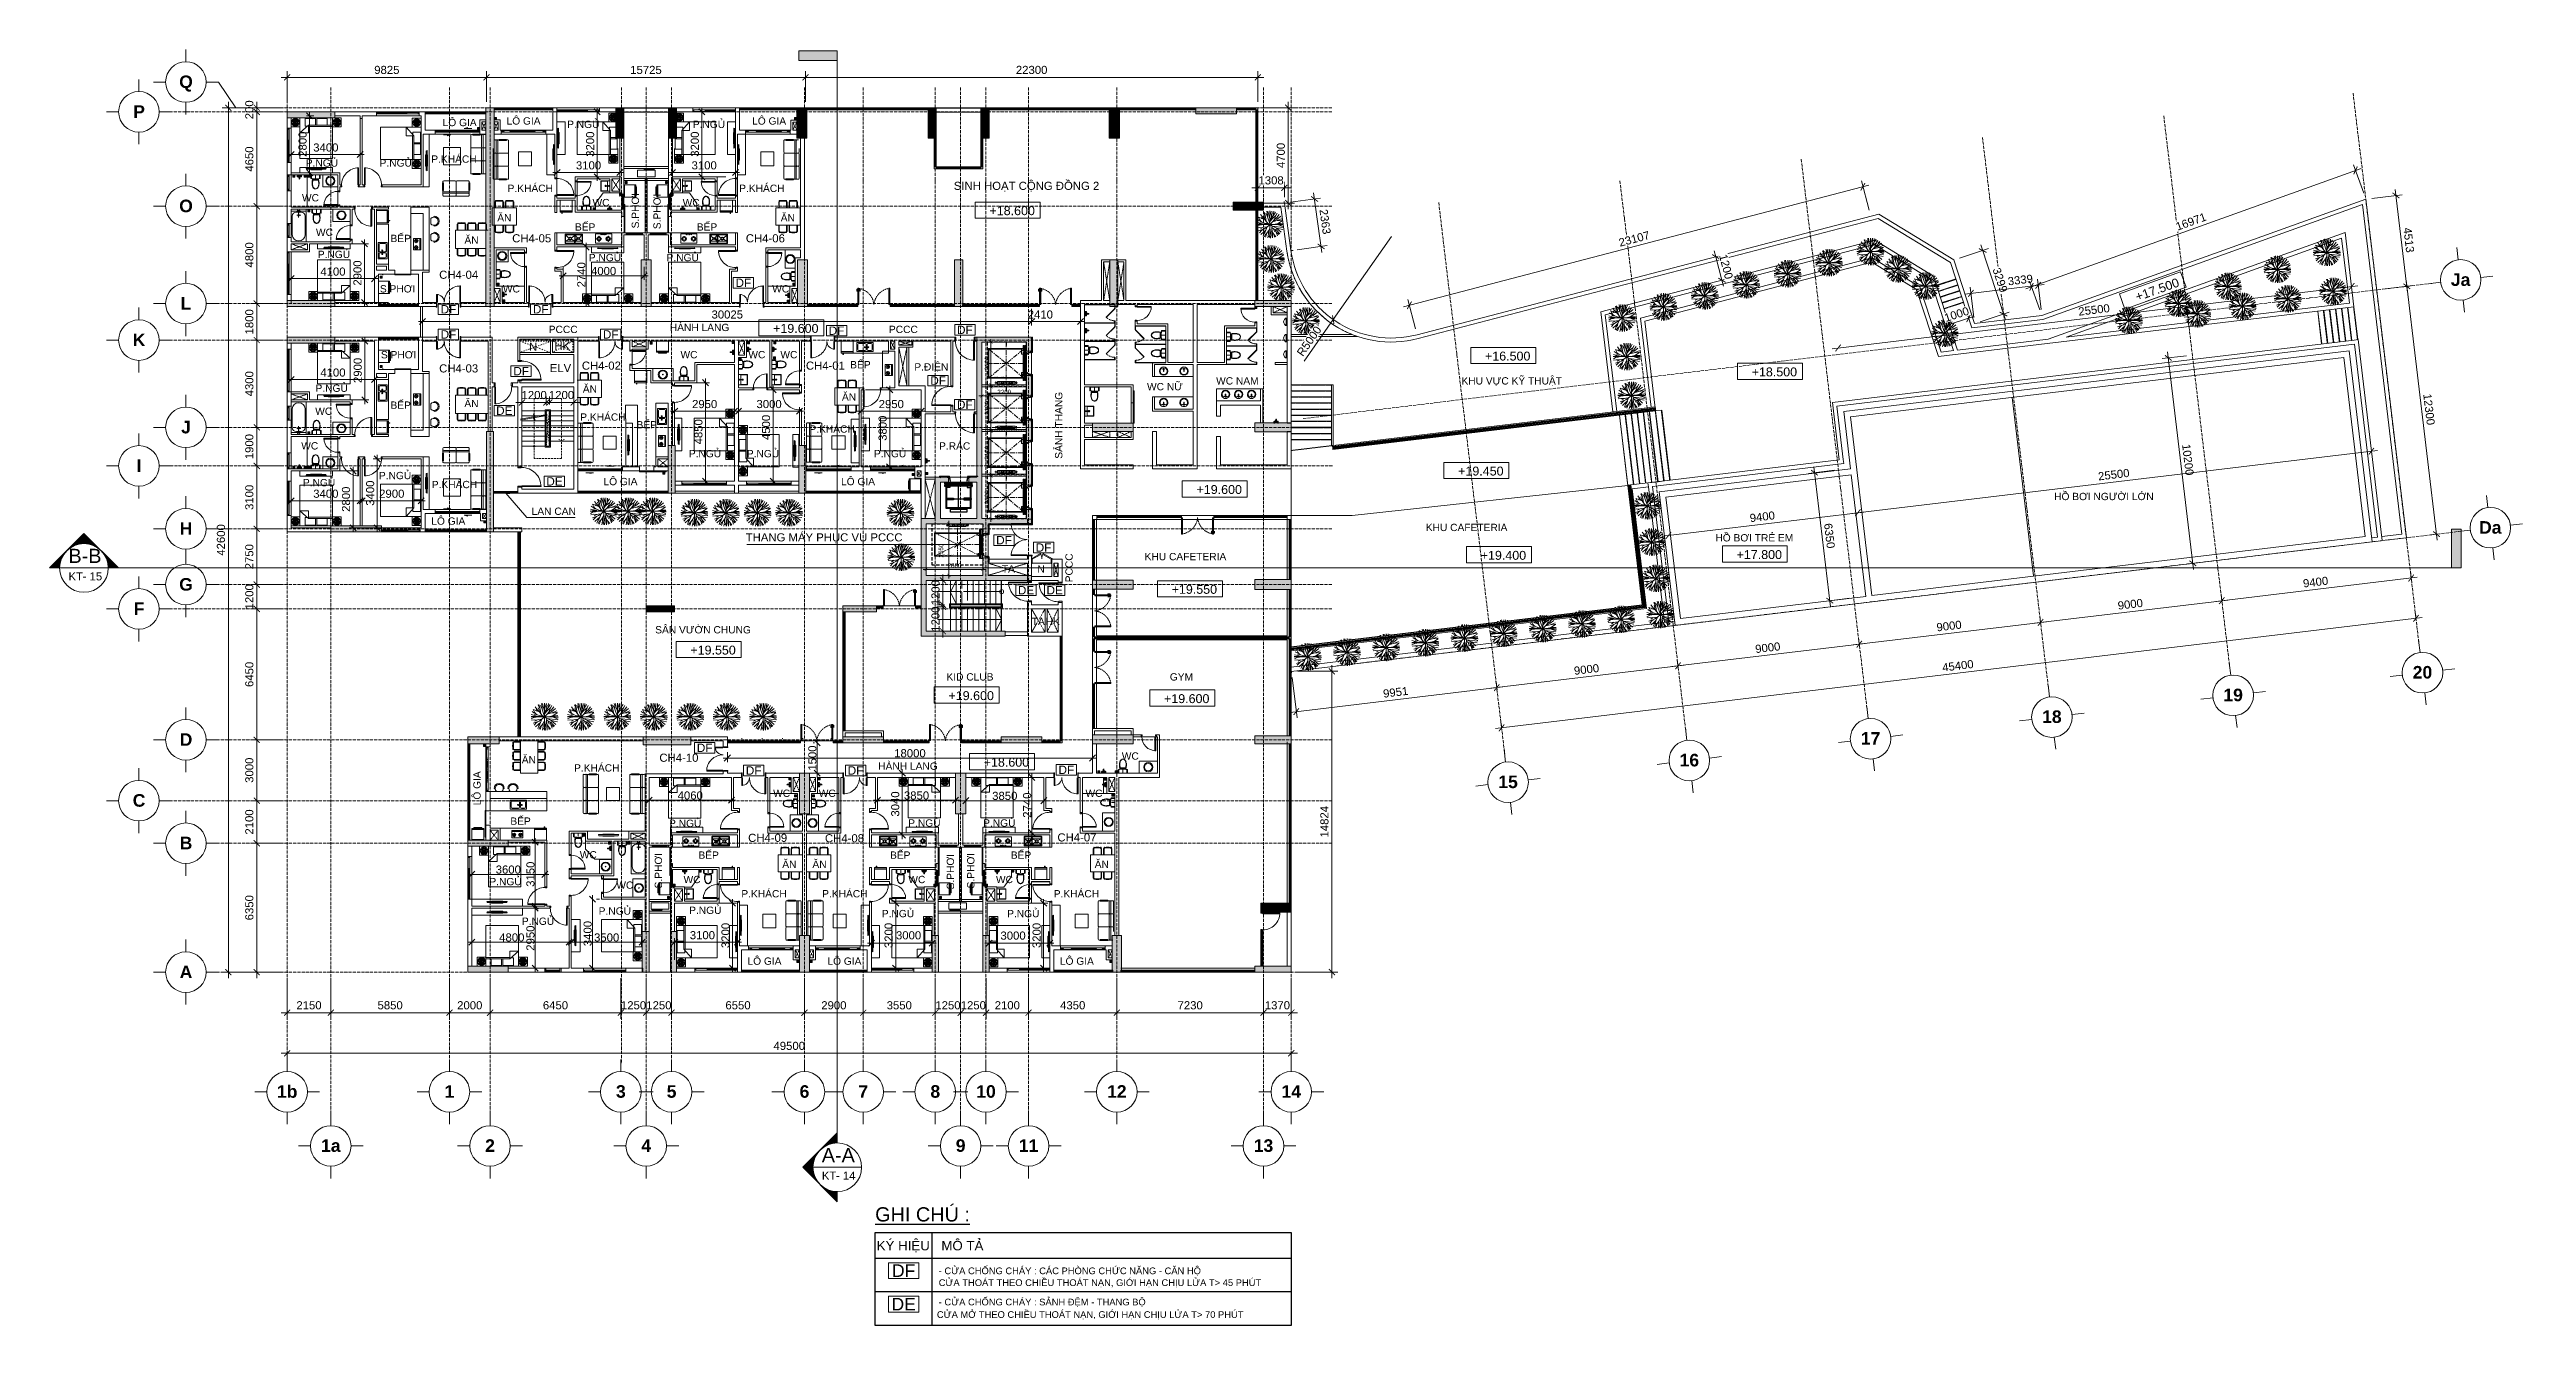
# Model space of a CAD drawing. Header units: millimetres. Extents: x -20215 to 101892, y -17414 to 45470.
import ezdxf
from ezdxf.enums import TextEntityAlignment as Align

# ---------------------------------------------------------------- set-up
doc = ezdxf.new("R2010")
doc.units = ezdxf.units.MM
doc.set_wipeout_variables(frame=1)
for name, pattern in [('CENTERX2', [4, 2.5, -0.5, 0.5, -0.5]), ('Dash', [6.35, 3.175, -3.175]), ('Grid Line', [4.2, 3, -0.6, 0, -0.6]), ('HIDDEN', [0.375, 0.25, -0.125]), ('Hidden 1_8_', [4.7625, 3.175, -1.5875]), ('HIDDEN2', [4.7625, 3.175, -1.5875]), ('HIDDENX2', [0.75, 0.5, -0.25]), ('Overhead 1_16_', [2.579687, 1.5875, -0.992188]), ('PHANTOM', [63.5, 31.75, -6.35, 6.35, -6.35, 6.35, -6.35])]:
    doc.linetypes.add(name, pattern=pattern)
for name, color, linetype, lineweight in [('A-DETL-GENF', 31, 'Continuous', 5), ('A-DETL-GENF-HDLN', 161, 'Dash', 5), ('A-DETL-HDLN', 161, 'Hidden 1_8_', 5), ('A-GENM', 13, 'Continuous', 5), ('A-GENM-HDLN', 13, 'Dash', 5), ('CHU', 181, 'Continuous', 5), ('CUA', 31, 'Continuous', 9), ('DIM', 1, 'Continuous', 5), ('DIM-200', 1, 'Continuous', 5), ('G-ANNO-DIMS', 111, 'Continuous', 5), ('G-ANNO-SYMB', 111, 'Continuous', 5), ('G-IMPT', 8, 'Continuous', 5), ('GRA', 211, 'Continuous', 9), ('HATCH-1', 8, 'Continuous', 5), ('KH', 6, 'Continuous', 5), ('L-SITE', 91, 'Continuous', 5), ('LAT-GACH', 140, 'Continuous', 13), ('M-EQPM', 44, 'Continuous', 5), ('NET CAT', 3, 'Continuous', 5), ('NET THAY 1', 41, 'Continuous', 5), ('NET THAY 2', 55, 'Continuous', 5), ('NET-CAT', 3, 'Continuous', 15), ('NET-THAY', 2, 'Continuous', 9), ('NET-THAY-2', 55, 'Continuous', 13), ('S-STRS', 31, 'Continuous', 5), ('THIET BI', 44, 'Continuous', 5), ('THIET-BI', 44, 'Continuous', 5), ('THIET-BI-1', 26, 'Continuous', 5), ('TRUC', 225, 'Continuous', 5), ('X-COT HAM$0$LC.HA', 8, 'Continuous', 9), ('Y-GHI CHU PCCC$0$Z-CT1-GHI CHU TT$0$CHU-1', 7, 'Continuous', 9), ('Y-GHI CHU PCCC$0$Z-CT1-GHI CHU TT$0$KI-HIEU', 6, 'Continuous', 13)]:
    doc.layers.add(name, color=color, linetype=linetype, lineweight=lineweight)
doc.layers.add('Core - tb$0$CT3 MBT 11-31$0$Nqh-ME-01', color=8, linetype='Continuous')
doc.layers.add('RD-AB', color=4, linetype='PHANTOM')
doc.styles.add('Arial', font='arial_0.ttf', dxfattribs={"height": 700})
doc.styles.add('Arial_1', font='arial_0.ttf', dxfattribs={"height": 400})
doc.styles.add('Arial_3', font='arial_0.ttf', dxfattribs={"height": 440})
doc.styles.add('Arial_4', font='arial_0.ttf', dxfattribs={"height": 360})
doc.styles.add('Arial_5', font='arial_0.ttf', dxfattribs={"height": 400})
doc.styles.add('Arial_6', font='arial_0.ttf', dxfattribs={"height": 360})
doc.styles.add('Arial_B', font='arialbd_0.ttf', dxfattribs={"height": 619.047619})
doc.styles.add('hoistway plan', font='chhbg.shx', dxfattribs={"height": 45})
doc.styles.add('TA1', font='arial_0.ttf')
doc.styles.add('Y-GHI CHU PCCC$0$Arial', font='arial_0.ttf')
doc.styles.add('Y-GHI CHU PCCC$0$Z-CT1-GHI CHU TT$0$TA1', font='arial_0.ttf')
doc.dimstyles.new('D_100', dxfattribs={"dimtxt": 220, "dimasz": 150, "dimexe": 150, "dimexo": 150, "dimgap": 80, "dimtad": 1, "dimdec": 0, "dimzin": 9, "dimtxsty": 'TA1', "dimblk": 'ARCHTICK', "dimcen": 1, "dimdle": 150, "dimclrd": 256, "dimclre": 256, "dimclrt": 7, "dimadec": 0, "dimazin": 0, "dimtfac": 1, "dimtdec": 0, "dimtix": 1, "dimtmove": 1, "dimatfit": 3, "dimfxl": 0, "dimtolj": 1, "dimtzin": 0, "dimlwd": -1, "dimlwe": -1, "dimarcsym": 0})
doc.dimstyles.new('D_200_KTx2', dxfattribs={"dimtxt": 400, "dimasz": 300, "dimexe": 300, "dimexo": 300, "dimgap": 160, "dimtad": 1, "dimdec": 0, "dimzin": 9, "dimtxsty": 'TA1', "dimblk": 'ARCHTICK', "dimcen": 1, "dimdle": 300, "dimclrd": 256, "dimclre": 256, "dimclrt": 7, "dimadec": 0, "dimazin": 0, "dimtfac": 1, "dimtdec": 0, "dimtix": 1, "dimtmove": 1, "dimatfit": 3, "dimldrblk": 'ARCHTICK', "dimfxl": 0, "dimtolj": 1, "dimtzin": 0, "dimlwd": -1, "dimlwe": -1, "dimarcsym": 0})
doc.dimstyles.new('Diagonal_-_2mm_Arial', dxfattribs={"dimscale": 304.8, "dimtxt": 408.10376, "dimasz": 0.984252, "dimexe": 0.656168, "dimexo": 4.593176, "dimgap": 0.098425, "dimtad": 1, "dimdec": 0, "dimzin": 0, "dimdsep": 46, "dimtxsty": 'Arial_1', "dimblk1": 'OBLIQUE', "dimblk2": 'OBLIQUE', "dimsah": 1, "dimcen": 0.09, "dimdle": 0.656168, "dimazin": 0, "dimtfac": 1, "dimtdec": 4, "dimtix": 1, "dimtmove": 0, "dimatfit": 3, "dimfxl": 0, "dimtvp": 1, "dimtolj": 1, "dimtzin": 0, "dimlwd": 9, "dimlwe": 9, "dimarcsym": 0})
doc.dimstyles.new('Diagonal_-_2mm_Arial_1', dxfattribs={"dimscale": 304.8, "dimtxt": 408.10376, "dimasz": 0.984252, "dimexe": 0.656168, "dimexo": 4.593176, "dimgap": 0.098425, "dimtad": 1, "dimdec": 0, "dimzin": 0, "dimdsep": 46, "dimtxsty": 'Arial_1', "dimblk1": 'OBLIQUE', "dimblk2": 'OBLIQUE', "dimsah": 1, "dimcen": 0.09, "dimdle": 0.656168, "dimazin": 0, "dimtfac": 1, "dimtdec": 4, "dimtix": 1, "dimtmove": 2, "dimatfit": 3, "dimfxl": 0, "dimtvp": 1, "dimtolj": 1, "dimtzin": 0, "dimlwd": 9, "dimlwe": 9, "dimarcsym": 0})
doc.dimstyles.new('Diagonal_-_2mm_Arial_2', dxfattribs={"dimscale": 304.8, "dimtxt": 408.10376, "dimasz": 0.984252, "dimexe": 0.656168, "dimexo": 4.593176, "dimgap": 0.098425, "dimtad": 1, "dimdec": 0, "dimzin": 0, "dimdsep": 46, "dimtxsty": 'Arial_1', "dimblk1": 'OBLIQUE', "dimblk2": 'OBLIQUE', "dimsah": 1, "dimcen": 0.09, "dimdle": 0.656168, "dimazin": 0, "dimtfac": 1, "dimtdec": 4, "dimtix": 1, "dimtmove": 0, "dimatfit": 3, "dimfxl": 0, "dimtvp": 1, "dimtolj": 1, "dimtzin": 0, "dimlwd": 9, "dimlwe": 9, "dimarcsym": 0})
doc.dimstyles.new('hoistway plan', dxfattribs={"dimtxt": 45, "dimasz": 17, "dimexe": 15, "dimexo": 20, "dimgap": 25, "dimtad": 1, "dimdec": 0, "dimzin": 0, "dimdsep": 46, "dimtxsty": 'hoistway plan', "dimblk": 'DOT', "dimcen": 50, "dimclrd": 8, "dimclre": 8, "dimclrt": 3, "dimadec": 0, "dimazin": 0, "dimtfac": 1, "dimtdec": 0, "dimtmove": 1, "dimatfit": 3, "dimfxl": 0, "dimtolj": 1, "dimtzin": 0, "dimarcsym": 0})
pattern_1 = [(240.2551187, (156993.5025, 23438.0964), (5.42651964, -3.10086836), []), (330.2551187, (156993.5025, 23438.0964), (3.10086836, 5.42651964), [])]
pattern_2 = [(225, (281291.963, 17264.836), (4.41941738, -4.41941738), []), (315, (281291.963, 17264.836), (4.41941738, 4.41941738), [])]
pattern_3 = [(240.2551187, (159143.5025, 32413.0964), (5.42651964, -3.10086836), []), (330.2551187, (159143.5025, 32413.0964), (3.10086836, 5.42651964), [])]
pattern_4 = [(240.2551187, (159143.5025, 28013.0964), (5.42651964, -3.10086836), []), (330.2551187, (159143.5025, 28013.0964), (3.10086836, 5.42651964), [])]
pattern_5 = [(240.2551187, (159143.5025, 25813.0964), (5.42651964, -3.10086836), []), (330.2551187, (159143.5025, 25813.0964), (3.10086836, 5.42651964), [])]

msp = doc.modelspace()

# ---------------------------------------------------------------- texts
at = {"layer": 'CHU', "color": 7, "line_spacing_factor": 0.936439}
for s, insert, char_height, width, attachment_point, style in [('\\pt2540.0016,5079.9996,7620.0012,10159.9992,12700.0008,15239.9988,17780.0004,20319.9984,22860,25400.0016,27939.9996,30480.0012,33019.9992,35560.0008,38099.9988,40640.0004,43179.9984,45720,48260.0016,50799.9996,53340.0012,55879.9992,58420.0008,60959.9988,63500.0004,66039.9984,68580,71120.0016,73659.9996,76200.0012,78739.9992,81280.0008;LÔ GIA', (840.1, 42054.2), 360, 2236, 3, 'Arial_6'), ('\\pt2540.0016,5079.9996,7620.0012,10159.9992,12700.0008,15239.9988,17780.0004,20319.9984,22860,25400.0016,27939.9996,30480.0012,33019.9992,35560.0008,38099.9988,40640.0004,43179.9984,45720,48260.0016,50799.9996,53340.0012,55879.9992,58420.0008,60959.9988,63500.0004,66039.9984,68580,71120.0016,73659.9996,76200.0012,78739.9992,81280.0008;LÔ GIA', (2313.9, 42131.5), 360, 2422, 1, 'Arial_6'), ('\\pt2540.0016,5079.9996,7620.0012,10159.9992,12700.0008,15239.9988,17780.0004,20319.9984,22860,25400.0016,27939.9996,30480.0012,33019.9992,35560.0008,38099.9988,40640.0004,43179.9984,45720,48260.0016,50799.9996,53340.0012,55879.9992,58420.0008,60959.9988,63500.0004,66039.9984,68580,71120.0016,73659.9996,76200.0012,78739.9992,81280.0008;P.NGỦ', (5301, 41966.2), 360, 1589.74, 1, 'Arial_6'), ('\\pt2540.0016,5079.9996,7620.0012,10159.9992,12700.0008,15239.9988,17780.0004,20319.9984,22860,25400.0016,27939.9996,30480.0012,33019.9992,35560.0008,38099.9988,40640.0004,43179.9984,45720,48260.0016,50799.9996,53340.0012,55879.9992,58420.0008,60959.9988,63500.0004,66039.9984,68580,71120.0016,73659.9996,76200.0012,78739.9992,81280.0008;P.NGỦ', (13088, 41966.2), 360, 1577.62, 3, 'Arial_6'), ('\\pt2540.0016,5079.9996,7620.0012,10159.9992,12700.0008,15239.9988,17780.0004,20319.9984,22860,25400.0016,27939.9996,30480.0012,33019.9992,35560.0008,38099.9988,40640.0004,43179.9984,45720,48260.0016,50799.9996,53340.0012,55879.9992,58420.0008,60959.9988,63500.0004,66039.9984,68580,71120.0016,73659.9996,76200.0012,78739.9992,81280.0008;LÔ GIA', (16097, 42129.2), 360, 2422, 3, 'Arial_6'), ('\\pt2540.0016,5079.9996,7620.0012,10159.9992,12700.0008,15239.9988,17780.0004,20319.9984,22860,25400.0016,27939.9996,30480.0012,33019.9992,35560.0008,38099.9988,40640.0004,43179.9984,45720,48260.0016,50799.9996,53340.0012,55879.9992,58420.0008,60959.9988,63500.0004,66039.9984,68580,71120.0016,73659.9996,76200.0012,78739.9992,81280.0008;P.KHÁCH', (841, 40252.8), 360, 2217.96, 3, 'Arial_6'), ('\\pt2540.0016,5079.9996,7620.0012,10159.9992,12700.0008,15239.9988,17780.0004,20319.9984,22860,25400.0016,27939.9996,30480.0012,33019.9992,35560.0008,38099.9988,40640.0004,43179.9984,45720,48260.0016,50799.9996,53340.0012,55879.9992,58420.0008,60959.9988,63500.0004,66039.9984,68580,71120.0016,73659.9996,76200.0012,78739.9992,81280.0008;P.NGỦ', (-5991.7, 40060.2), 360, 1577.62, 3, 'Arial_6'), ('\\pt2540.0016,5079.9996,7620.0012,10159.9992,12700.0008,15239.9988,17780.0004,20319.9984,22860,25400.0016,27939.9996,30480.0012,33019.9992,35560.0008,38099.9988,40640.0004,43179.9984,45720,48260.0016,50799.9996,53340.0012,55879.9992,58420.0008,60959.9988,63500.0004,66039.9984,68580,71120.0016,73659.9996,76200.0012,78739.9992,81280.0008;P.NG{\\fArial|b0|i0|c163|p34;Ủ}', (-2351.5, 40060.2), 360, 1577.62, 3, 'Arial_6'), ('\\pt2540,5080,7620,10160,12700,15240,17780,20320,22860,25400,27940,30480,33020,35560,38100,40640,43180,45720,48260,50800,53340,55880,58420,60960,63500,66040,68580,71120,73660,76200,78740,81280;SINH HOẠT CỘNG ĐỒNG 2', (24363.7, 38953.4), 400, 7362.9, 1, 'Arial_5'), ('\\pt2540.0016,5079.9996,7620.0012,10159.9992,12700.0008,15239.9988,17780.0004,20319.9984,22860,25400.0016,27939.9996,30480.0012,33019.9992,35560.0008,38099.9988,40640.0004,43179.9984,45720,48260.0016,50799.9996,53340.0012,55879.9992,58420.0008,60959.9988,63500.0004,66039.9984,68580,71120.0016,73659.9996,76200.0012,78739.9992,81280.0008;WC', (-6932.6, 38346.6), 360, 868.6, 3, 'Arial_6'), ('\\pt2540.0016,5079.9996,7620.0012,10159.9992,12700.0008,15239.9988,17780.0004,20319.9984,22860,25400.0016,27939.9996,30480.0012,33019.9992,35560.0008,38099.9988,40640.0004,43179.9984,45720,48260.0016,50799.9996,53340.0012,55879.9992,58420.0008,60959.9988,63500.0004,66039.9984,68580,71120.0016,73659.9996,76200.0012,78739.9992,81280.0008;P.KHÁCH', (2367.6, 38810.6), 360, 2232.1, 1, 'Arial_6'), ('\\pt2540.0016,5079.9996,7620.0012,10159.9992,12700.0008,15239.9988,17780.0004,20319.9984,22860,25400.0016,27939.9996,30480.0012,33019.9992,35560.0008,38099.9988,40640.0004,43179.9984,45720,48260.0016,50799.9996,53340.0012,55879.9992,58420.0008,60959.9988,63500.0004,66039.9984,68580,71120.0016,73659.9996,76200.0012,78739.9992,81280.0008;WC', (6552.4, 38108.1), 360, 882.74, 1, 'Arial_6'), ('\\pt2540.0016,5079.9996,7620.0012,10159.9992,12700.0008,15239.9988,17780.0004,20319.9984,22860,25400.0016,27939.9996,30480.0012,33019.9992,35560.0008,38099.9988,40640.0004,43179.9984,45720,48260.0016,50799.9996,53340.0012,55879.9992,58420.0008,60959.9988,63500.0004,66039.9984,68580,71120.0016,73659.9996,76200.0012,78739.9992,81280.0008;WC', (11834.7, 38108.1), 360, 868.6, 3, 'Arial_6'), ('\\pt2540.0016,5079.9996,7620.0012,10159.9992,12700.0008,15239.9988,17780.0004,20319.9984,22860,25400.0016,27939.9996,30480.0012,33019.9992,35560.0008,38099.9988,40640.0004,43179.9984,45720,48260.0016,50799.9996,53340.0012,55879.9992,58420.0008,60959.9988,63500.0004,66039.9984,68580,71120.0016,73659.9996,76200.0012,78739.9992,81280.0008;P.KHÁCH', (16019.5, 38810.6), 360, 2217.96, 3, 'Arial_6'), ('\\pt2540.0016,5079.9996,7620.0012,10159.9992,12700.0008,15239.9988,17780.0004,20319.9984,22860,25400.0016,27939.9996,30480.0012,33019.9992,35560.0008,38099.9988,40640.0004,43179.9984,45720,48260.0016,50799.9996,53340.0012,55879.9992,58420.0008,60959.9988,63500.0004,66039.9984,68580,71120.0016,73659.9996,76200.0012,78739.9992,81280.0008;WC', (-6243.3, 36640.6), 360, 868.6, 3, 'Arial_6'), ('\\pt2540.0016,5079.9996,7620.0012,10159.9992,12700.0008,15239.9988,17780.0004,20319.9984,22860,25400.0016,27939.9996,30480.0012,33019.9992,35560.0008,38099.9988,40640.0004,43179.9984,45720,48260.0016,50799.9996,53340.0012,55879.9992,58420.0008,60959.9988,63500.0004,66039.9984,68580,71120.0016,73659.9996,76200.0012,78739.9992,81280.0008;ĂN', (1857.4, 37357.7), 360, 709.02, 1, 'Arial_6'), ('\\pt2540.0016,5079.9996,7620.0012,10159.9992,12700.0008,15239.9988,17780.0004,20319.9984,22860,25400.0016,27939.9996,30480.0012,33019.9992,35560.0008,38099.9988,40640.0004,43179.9984,45720,48260.0016,50799.9996,53340.0012,55879.9992,58420.0008,60959.9988,63500.0004,66039.9984,68580,71120.0016,73659.9996,76200.0012,78739.9992,81280.0008;BẾP', (5687.4, 36906), 360, 1016.06, 1, 'Arial_6'), ('\\pt2540.0016,5079.9996,7620.0012,10159.9992,12700.0008,15239.9988,17780.0004,20319.9984,22860,25400.0016,27939.9996,30480.0012,33019.9992,35560.0008,38099.9988,40640.0004,43179.9984,45720,48260.0016,50799.9996,53340.0012,55879.9992,58420.0008,60959.9988,63500.0004,66039.9984,68580,71120.0016,73659.9996,76200.0012,78739.9992,81280.0008;BẾP', (12699.6, 36906), 360, 1001.92, 3, 'Arial_6'), ('\\pt2540.0016,5079.9996,7620.0012,10159.9992,12700.0008,15239.9988,17780.0004,20319.9984,22860,25400.0016,27939.9996,30480.0012,33019.9992,35560.0008,38099.9988,40640.0004,43179.9984,45720,48260.0016,50799.9996,53340.0012,55879.9992,58420.0008,60959.9988,63500.0004,66039.9984,68580,71120.0016,73659.9996,76200.0012,78739.9992,81280.0008;ĂN', (16529.7, 37357.7), 360, 694.88, 3, 'Arial_6'), ('\\pt2540.0016,5079.9996,7620.0012,10159.9992,12700.0008,15239.9988,17780.0004,20319.9984,22860,25400.0016,27939.9996,30480.0012,33019.9992,35560.0008,38099.9988,40640.0004,43179.9984,45720,48260.0016,50799.9996,53340.0012,55879.9992,58420.0008,60959.9988,63500.0004,66039.9984,68580,71120.0016,73659.9996,76200.0012,78739.9992,81280.0008;P.NGỦ', (-5395.5, 35554.1), 360, 1577.62, 3, 'Arial_6'), ('\\pt2540.0016,5079.9996,7620.0012,10159.9992,12700.0008,15239.9988,17780.0004,20319.9984,22860,25400.0016,27939.9996,30480.0012,33019.9992,35560.0008,38099.9988,40640.0004,43179.9984,45720,48260.0016,50799.9996,53340.0012,55879.9992,58420.0008,60959.9988,63500.0004,66039.9984,68580,71120.0016,73659.9996,76200.0012,78739.9992,81280.0008;BẾP', (-2402.3, 36341.5), 360, 1001.92, 3, 'Arial_6'), ('\\pt2540.0016,5079.9996,7620.0012,10159.9992,12700.0008,15239.9988,17780.0004,20319.9984,22860,25400.0016,27939.9996,30480.0012,33019.9992,35560.0008,38099.9988,40640.0004,43179.9984,45720,48260.0016,50799.9996,53340.0012,55879.9992,58420.0008,60959.9988,63500.0004,66039.9984,68580,71120.0016,73659.9996,76200.0012,78739.9992,81280.0008;ĂN', (937.2, 36260.1), 360, 694.88, 3, 'Arial_6'), ('\\pt2540,5080,7620,10160,12700,15240,17780,20320,22860,25400,27940,30480,33020,35560,38100,40640,43180,45720,48260,50800,53340,55880,58420,60960,63500,66040,68580,71120,73660,76200,78740,81280;CH4-05', (4517.4, 36367.1), 400, 1977.58, 3, 'Arial_5'), ('\\pt2540.0016,5079.9996,7620.0012,10159.9992,12700.0008,15239.9988,17780.0004,20319.9984,22860,25400.0016,27939.9996,30480.0012,33019.9992,35560.0008,38099.9988,40640.0004,43179.9984,45720,48260.0016,50799.9996,53340.0012,55879.9992,58420.0008,60959.9988,63500.0004,66039.9984,68580,71120.0016,73659.9996,76200.0012,78739.9992,81280.0008;P.NGỦ', (6370.4, 35397.8), 360, 1589.74, 1, 'Arial_6'), ('\\pt2540.0016,5079.9996,7620.0012,10159.9992,12700.0008,15239.9988,17780.0004,20319.9984,22860,25400.0016,27939.9996,30480.0012,33019.9992,35560.0008,38099.9988,40640.0004,43179.9984,45720,48260.0016,50799.9996,53340.0012,55879.9992,58420.0008,60959.9988,63500.0004,66039.9984,68580,71120.0016,73659.9996,76200.0012,78739.9992,81280.0008;P.NGỦ', (11795.4, 35397.8), 360, 1577.62, 3, 'Arial_6'), ('\\pt2540,5080,7620,10160,12700,15240,17780,20320,22860,25400,27940,30480,33020,35560,38100,40640,43180,45720,48260,50800,53340,55880,58420,60960,63500,66040,68580,71120,73660,76200,78740,81280;CH4-06', (16036.4, 36367.1), 400, 1977.58, 3, 'Arial_5'), ('\\pt2540,5080,7620,10160,12700,15240,17780,20320,22860,25400,27940,30480,33020,35560,38100,40640,43180,45720,48260,50800,53340,55880,58420,60960,63500,66040,68580,71120,73660,76200,78740,81280;CH4-04', (917.6, 34571.8), 400, 1977.58, 3, 'Arial_5'), ('\\pt2540.0016,5079.9996,7620.0012,10159.9992,12700.0008,15239.9988,17780.0004,20319.9984,22860,25400.0016,27939.9996,30480.0012,33019.9992,35560.0008,38099.9988,40640.0004,43179.9984,45720,48260.0016,50799.9996,53340.0012,55879.9992,58420.0008,60959.9988,63500.0004,66039.9984,68580,71120.0016,73659.9996,76200.0012,78739.9992,81280.0008;S.PHƠI', (-2183.9, 33857.3), 360, 1710.94, 3, 'Arial_6'), ('\\pt2540.0016,5079.9996,7620.0012,10159.9992,12700.0008,15239.9988,17780.0004,20319.9984,22860,25400.0016,27939.9996,30480.0012,33019.9992,35560.0008,38099.9988,40640.0004,43179.9984,45720,48260.0016,50799.9996,53340.0012,55879.9992,58420.0008,60959.9988,63500.0004,66039.9984,68580,71120.0016,73659.9996,76200.0012,78739.9992,81280.0008;WC', (2137.2, 33857.5), 360, 882.74, 1, 'Arial_6'), ('\\pt2540.0016,5079.9996,7620.0012,10159.9992,12700.0008,15239.9988,17780.0004,20319.9984,22860,25400.0016,27939.9996,30480.0012,33019.9992,35560.0008,38099.9988,40640.0004,43179.9984,45720,48260.0016,50799.9996,53340.0012,55879.9992,58420.0008,60959.9988,63500.0004,66039.9984,68580,71120.0016,73659.9996,76200.0012,78739.9992,81280.0008;WC', (16249.8, 33857.5), 360, 868.6, 3, 'Arial_6'), ('\\pt2540.0016,5079.9996,7620.0012,10159.9992,12700.0008,15239.9988,17780.0004,20319.9984,22860,25400.0016,27939.9996,30480.0012,33019.9992,35560.0008,38099.9988,40640.0004,43179.9984,45720,48260.0016,50799.9996,53340.0012,55879.9992,58420.0008,60959.9988,63500.0004,66039.9984,68580,71120.0016,73659.9996,76200.0012,78739.9992,81280.0008;PCCC', (4393.9, 31858), 360, 1405.16, 1, 'Arial_6'), ('\\pt2540.0016,5079.9996,7620.0012,10159.9992,12700.0008,15239.9988,17780.0004,20319.9984,22860,25400.0016,27939.9996,30480.0012,33019.9992,35560.0008,38099.9988,40640.0004,43179.9984,45720,48260.0016,50799.9996,53340.0012,55879.9992,58420.0008,60959.9988,63500.0004,66039.9984,68580,71120.0016,73659.9996,76200.0012,78739.9992,81280.0008;HÀNH LANG', (10363.4, 31953.9), 360, 2926.98, 1, 'Arial_6'), ('\\pt2540.0016,5079.9996,7620.0012,10159.9992,12700.0008,15239.9988,17780.0004,20319.9984,22860,25400.0016,27939.9996,30480.0012,33019.9992,35560.0008,38099.9988,40640.0004,43179.9984,45720,48260.0016,50799.9996,53340.0012,55879.9992,58420.0008,60959.9988,63500.0004,66039.9984,68580,71120.0016,73659.9996,76200.0012,78739.9992,81280.0008;PCCC', (21165.4, 31858), 360, 1430.16, 1, 'Arial_6'), ('\\pt2540.0016,5079.9996,7620.0012,10159.9992,12700.0008,15239.9988,17780.0004,20319.9984,22860,25400.0016,27939.9996,30480.0012,33019.9992,35560.0008,38099.9988,40640.0004,43179.9984,45720,48260.0016,50799.9996,53340.0012,55879.9992,58420.0008,60959.9988,63500.0004,66039.9984,68580,71120.0016,73659.9996,76200.0012,78739.9992,81280.0008;S.PHƠI', (-3877.9, 30608), 360, 1723.06, 1, 'Arial_6'), ('\\pt2540,5080,7620,10160,12700,15240,17780,20320,22860,25400,27940,30480,33020,35560,38100,40640,43180,45720,48260,50800,53340,55880,58420,60960,63500,66040,68580,71120,73660,76200,78740,81280;N', (3421.2, 31024.3), 400, 428.24, 1, 'Arial_3'), ('\\pt2540,5080,7620,10160,12700,15240,17780,20320,22860,25400,27940,30480,33020,35560,38100,40640,43180,45720,48260,50800,53340,55880,58420,60960,63500,66040,68580,71120,73660,76200,78740,81280;HK', (4669.6, 31063.6), 400, 816.08, 1, 'Arial_3'), ('\\pt2540.0016,5079.9996,7620.0012,10159.9992,12700.0008,15239.9988,17780.0004,20319.9984,22860,25400.0016,27939.9996,30480.0012,33019.9992,35560.0008,38099.9988,40640.0004,43179.9984,45720,48260.0016,50799.9996,53340.0012,55879.9992,58420.0008,60959.9988,63500.0004,66039.9984,68580,71120.0016,73659.9996,76200.0012,78739.9992,81280.0008;WC', (10890, 30612.9), 360, 882.74, 1, 'Arial_6'), ('\\pt2540.0016,5079.9996,7620.0012,10159.9992,12700.0008,15239.9988,17780.0004,20319.9984,22860,25400.0016,27939.9996,30480.0012,33019.9992,35560.0008,38099.9988,40640.0004,43179.9984,45720,48260.0016,50799.9996,53340.0012,55879.9992,58420.0008,60959.9988,63500.0004,66039.9984,68580,71120.0016,73659.9996,76200.0012,78739.9992,81280.0008;WC', (14234.1, 30612.9), 360, 882.74, 1, 'Arial_6'), ('\\pt2540.0016,5079.9996,7620.0012,10159.9992,12700.0008,15239.9988,17780.0004,20319.9984,22860,25400.0016,27939.9996,30480.0012,33019.9992,35560.0008,38099.9988,40640.0004,43179.9984,45720,48260.0016,50799.9996,53340.0012,55879.9992,58420.0008,60959.9988,63500.0004,66039.9984,68580,71120.0016,73659.9996,76200.0012,78739.9992,81280.0008;WC', (15814.1, 30612.9), 360, 882.74, 1, 'Arial_6'), ('\\pt2540,5080,7620,10160,12700,15240,17780,20320,22860,25400,27940,30480,33020,35560,38100,40640,43180,45720,48260,50800,53340,55880,58420,60960,63500,66040,68580,71120,73660,76200,78740,81280;CH4-03', (917.6, 29955.8), 400, 1977.58, 3, 'Arial_5'), ('\\pt2540,5080,7620,10160,12700,15240,17780,20320,22860,25400,27940,30480,33020,35560,38100,40640,43180,45720,48260,50800,53340,55880,58420,60960,63500,66040,68580,71120,73660,76200,78740,81280;ELV', (4444.8, 29973.9), 400, 1108.98, 1, 'Arial_3'), ('\\pt2540,5080,7620,10160,12700,15240,17780,20320,22860,25400,27940,30480,33020,35560,38100,40640,43180,45720,48260,50800,53340,55880,58420,60960,63500,66040,68580,71120,73660,76200,78740,81280;CH4-02', (7952.2, 30091.9), 400, 1952.58, 3, 'Arial_5'), ('\\pt2540,5080,7620,10160,12700,15240,17780,20320,22860,25400,27940,30480,33020,35560,38100,40640,43180,45720,48260,50800,53340,55880,58420,60960,63500,66040,68580,71120,73660,76200,78740,81280;CH4-01', (18996.5, 30091.9), 400, 1977.58, 3, 'Arial_5'), ('\\pt2540.0016,5079.9996,7620.0012,10159.9992,12700.0008,15239.9988,17780.0004,20319.9984,22860,25400.0016,27939.9996,30480.0012,33019.9992,35560.0008,38099.9988,40640.0004,43179.9984,45720,48260.0016,50799.9996,53340.0012,55879.9992,58420.0008,60959.9988,63500.0004,66039.9984,68580,71120.0016,73659.9996,76200.0012,78739.9992,81280.0008;BẾP', (19258, 30117.8), 360, 1016.06, 1, 'Arial_6'), ('\\pt2540.0016,5079.9996,7620.0012,10159.9992,12700.0008,15239.9988,17780.0004,20319.9984,22860,25400.0016,27939.9996,30480.0012,33019.9992,35560.0008,38099.9988,40640.0004,43179.9984,45720,48260.0016,50799.9996,53340.0012,55879.9992,58420.0008,60959.9988,63500.0004,66039.9984,68580,71120.0016,73659.9996,76200.0012,78739.9992,81280.0008;P.ĐIỆN', (22417.7, 30010.5), 360, 1656.4, 1, 'Arial_6'), ('\\pt2540.0016,5079.9996,7620.0012,10159.9992,12700.0008,15239.9988,17780.0004,20319.9984,22860,25400.0016,27939.9996,30480.0012,33019.9992,35560.0008,38099.9988,40640.0004,43179.9984,45720,48260.0016,50799.9996,53340.0012,55879.9992,58420.0008,60959.9988,63500.0004,66039.9984,68580,71120.0016,73659.9996,76200.0012,78739.9992,81280.0008;WC NAM', (39389.7, 29321.3), 360, 2110.9, 3, 'Arial_6'), ('\\pt2540.0016,5079.9996,7620.0012,10159.9992,12700.0008,15239.9988,17780.0004,20319.9984,22860,25400.0016,27939.9996,30480.0012,33019.9992,35560.0008,38099.9988,40640.0004,43179.9984,45720,48260.0016,50799.9996,53340.0012,55879.9992,58420.0008,60959.9988,63500.0004,66039.9984,68580,71120.0016,73659.9996,76200.0012,78739.9992,81280.0008;KHU VỰC KỸ THUẬT', (54345.6, 29321.3), 360, 6816.008, 3, 'Arial_6'), ('\\pt2540.0016,5079.9996,7620.0012,10159.9992,12700.0008,15239.9988,17780.0004,20319.9984,22860,25400.0016,27939.9996,30480.0012,33019.9992,35560.0008,38099.9988,40640.0004,43179.9984,45720,48260.0016,50799.9996,53340.0012,55879.9992,58420.0008,60959.9988,63500.0004,66039.9984,68580,71120.0016,73659.9996,76200.0012,78739.9992,81280.0008;P.NGỦ', (-7101.8, 28960.9), 360, 1589.74, 1, 'Arial_6'), ('\\pt2540.0016,5079.9996,7620.0012,10159.9992,12700.0008,15239.9988,17780.0004,20319.9984,22860,25400.0016,27939.9996,30480.0012,33019.9992,35560.0008,38099.9988,40640.0004,43179.9984,45720,48260.0016,50799.9996,53340.0012,55879.9992,58420.0008,60959.9988,63500.0004,66039.9984,68580,71120.0016,73659.9996,76200.0012,78739.9992,81280.0008;BẾP', (-3408.3, 28123.9), 360, 1016.06, 1, 'Arial_6'), ('\\pt2540.0016,5079.9996,7620.0012,10159.9992,12700.0008,15239.9988,17780.0004,20319.9984,22860,25400.0016,27939.9996,30480.0012,33019.9992,35560.0008,38099.9988,40640.0004,43179.9984,45720,48260.0016,50799.9996,53340.0012,55879.9992,58420.0008,60959.9988,63500.0004,66039.9984,68580,71120.0016,73659.9996,76200.0012,78739.9992,81280.0008;ĂN', (235.2, 28205.2), 360, 709.02, 1, 'Arial_6'), ('\\pt2540.0016,5079.9996,7620.0012,10159.9992,12700.0008,15239.9988,17780.0004,20319.9984,22860,25400.0016,27939.9996,30480.0012,33019.9992,35560.0008,38099.9988,40640.0004,43179.9984,45720,48260.0016,50799.9996,53340.0012,55879.9992,58420.0008,60959.9988,63500.0004,66039.9984,68580,71120.0016,73659.9996,76200.0012,78739.9992,81280.0008;ĂN', (6075, 28918.6), 360, 709.02, 1, 'Arial_6'), ('\\pt2540.0016,5079.9996,7620.0012,10159.9992,12700.0008,15239.9988,17780.0004,20319.9984,22860,25400.0016,27939.9996,30480.0012,33019.9992,35560.0008,38099.9988,40640.0004,43179.9984,45720,48260.0016,50799.9996,53340.0012,55879.9992,58420.0008,60959.9988,63500.0004,66039.9984,68580,71120.0016,73659.9996,76200.0012,78739.9992,81280.0008;ĂN', (18849.1, 28528.4), 360, 709.02, 1, 'Arial_6'), ('\\pt2540.0016,5079.9996,7620.0012,10159.9992,12700.0008,15239.9988,17780.0004,20319.9984,22860,25400.0016,27939.9996,30480.0012,33019.9992,35560.0008,38099.9988,40640.0004,43179.9984,45720,48260.0016,50799.9996,53340.0012,55879.9992,58420.0008,60959.9988,63500.0004,66039.9984,68580,71120.0016,73659.9996,76200.0012,78739.9992,81280.0008;WC NỮ', (35657.9, 29036.6), 360, 1789.72, 3, 'Arial_6'), ('\\pt2540.0016,5079.9996,7620.0012,10159.9992,12700.0008,15239.9988,17780.0004,20319.9984,22860,25400.0016,27939.9996,30480.0012,33019.9992,35560.0008,38099.9988,40640.0004,43179.9984,45720,48260.0016,50799.9996,53340.0012,55879.9992,58420.0008,60959.9988,63500.0004,66039.9984,68580,71120.0016,73659.9996,76200.0012,78739.9992,81280.0008;WC', (-7117.3, 27824.8), 360, 882.74, 1, 'Arial_6'), ('\\pt2540.0016,5079.9996,7620.0012,10159.9992,12700.0008,15239.9988,17780.0004,20319.9984,22860,25400.0016,27939.9996,30480.0012,33019.9992,35560.0008,38099.9988,40640.0004,43179.9984,45720,48260.0016,50799.9996,53340.0012,55879.9992,58420.0008,60959.9988,63500.0004,66039.9984,68580,71120.0016,73659.9996,76200.0012,78739.9992,81280.0008;P.KHÁCH', (5948.6, 27537.2), 360, 2232.1, 1, 'Arial_6'), ('\\pt2540.0016,5079.9996,7620.0012,10159.9992,12700.0008,15239.9988,17780.0004,20319.9984,22860,25400.0016,27939.9996,30480.0012,33019.9992,35560.0008,38099.9988,40640.0004,43179.9984,45720,48260.0016,50799.9996,53340.0012,55879.9992,58420.0008,60959.9988,63500.0004,66039.9984,68580,71120.0016,73659.9996,76200.0012,78739.9992,81280.0008;BẾP', (8724.3, 27156), 360, 1016.06, 1, 'Arial_6'), ('\\pt2540.0016,5079.9996,7620.0012,10159.9992,12700.0008,15239.9988,17780.0004,20319.9984,22860,25400.0016,27939.9996,30480.0012,33019.9992,35560.0008,38099.9988,40640.0004,43179.9984,45720,48260.0016,50799.9996,53340.0012,55879.9992,58420.0008,60959.9988,63500.0004,66039.9984,68580,71120.0016,73659.9996,76200.0012,78739.9992,81280.0008;P.KHÁCH', (17247.8, 26946.9), 360, 2232.1, 1, 'Arial_6'), ('\\pt2540.0016,5079.9996,7620.0012,10159.9992,12700.0008,15239.9988,17780.0004,20319.9984,22860,25400.0016,27939.9996,30480.0012,33019.9992,35560.0008,38099.9988,40640.0004,43179.9984,45720,48260.0016,50799.9996,53340.0012,55879.9992,58420.0008,60959.9988,63500.0004,66039.9984,68580,71120.0016,73659.9996,76200.0012,78739.9992,81280.0008;WC', (-7806.6, 26118.8), 360, 882.74, 1, 'Arial_6'), ('\\pt2540.0016,5079.9996,7620.0012,10159.9992,12700.0008,15239.9988,17780.0004,20319.9984,22860,25400.0016,27939.9996,30480.0012,33019.9992,35560.0008,38099.9988,40640.0004,43179.9984,45720,48260.0016,50799.9996,53340.0012,55879.9992,58420.0008,60959.9988,63500.0004,66039.9984,68580,71120.0016,73659.9996,76200.0012,78739.9992,81280.0008;P.NGỦ', (11300.1, 25735.4), 360, 1589.74, 1, 'Arial_6'), ('\\pt2540.0016,5079.9996,7620.0012,10159.9992,12700.0008,15239.9988,17780.0004,20319.9984,22860,25400.0016,27939.9996,30480.0012,33019.9992,35560.0008,38099.9988,40640.0004,43179.9984,45720,48260.0016,50799.9996,53340.0012,55879.9992,58420.0008,60959.9988,63500.0004,66039.9984,68580,71120.0016,73659.9996,76200.0012,78739.9992,81280.0008;P.NGỦ', (14160.5, 25735.4), 360, 1589.74, 1, 'Arial_6'), ('\\pt2540.0016,5079.9996,7620.0012,10159.9992,12700.0008,15239.9988,17780.0004,20319.9984,22860,25400.0016,27939.9996,30480.0012,33019.9992,35560.0008,38099.9988,40640.0004,43179.9984,45720,48260.0016,50799.9996,53340.0012,55879.9992,58420.0008,60959.9988,63500.0004,66039.9984,68580,71120.0016,73659.9996,76200.0012,78739.9992,81280.0008;P.NGỦ', (20427.8, 25735.4), 360, 1589.74, 1, 'Arial_6'), ('\\pt2540.0016,5079.9996,7620.0012,10159.9992,12700.0008,15239.9988,17780.0004,20319.9984,22860,25400.0016,27939.9996,30480.0012,33019.9992,35560.0008,38099.9988,40640.0004,43179.9984,45720,48260.0016,50799.9996,53340.0012,55879.9992,58420.0008,60959.9988,63500.0004,66039.9984,68580,71120.0016,73659.9996,76200.0012,78739.9992,81280.0008;P.RÁC', (23638.3, 26111.9), 360, 1537.22, 1, 'Arial_6'), ('\\pt2540.0016,5079.9996,7620.0012,10159.9992,12700.0008,15239.9988,17780.0004,20319.9984,22860,25400.0016,27939.9996,30480.0012,33019.9992,35560.0008,38099.9988,40640.0004,43179.9984,45720,48260.0016,50799.9996,53340.0012,55879.9992,58420.0008,60959.9988,63500.0004,66039.9984,68580,71120.0016,73659.9996,76200.0012,78739.9992,81280.0008;P.NGỦ', (-3976.3, 24655.6), 360, 1589.74, 1, 'Arial_6'), ('\\pt2540.0016,5079.9996,7620.0012,10159.9992,12700.0008,15239.9988,17780.0004,20319.9984,22860,25400.0016,27939.9996,30480.0012,33019.9992,35560.0008,38099.9988,40640.0004,43179.9984,45720,48260.0016,50799.9996,53340.0012,55879.9992,58420.0008,60959.9988,63500.0004,66039.9984,68580,71120.0016,73659.9996,76200.0012,78739.9992,81280.0008;LÔ GIA', (7093.4, 24358.6), 360, 2064, 1, 'Arial_6'), ('\\pt2540.0016,5079.9996,7620.0012,10159.9992,12700.0008,15239.9988,17780.0004,20319.9984,22860,25400.0016,27939.9996,30480.0012,33019.9992,35560.0008,38099.9988,40640.0004,43179.9984,45720,48260.0016,50799.9996,53340.0012,55879.9992,58420.0008,60959.9988,63500.0004,66039.9984,68580,71120.0016,73659.9996,76200.0012,78739.9992,81280.0008;LÔ GIA', (18802.8, 24358.6), 360, 2276, 1, 'Arial_6'), ('\\pt2540.0016,5079.9996,7620.0012,10159.9992,12700.0008,15239.9988,17780.0004,20319.9984,22860,25400.0016,27939.9996,30480.0012,33019.9992,35560.0008,38099.9988,40640.0004,43179.9984,45720,48260.0016,50799.9996,53340.0012,55879.9992,58420.0008,60959.9988,63500.0004,66039.9984,68580,71120.0016,73659.9996,76200.0012,78739.9992,81280.0008;P.NGỦ', (-7722.2, 24303.7), 360, 1589.74, 1, 'Arial_6'), ('\\pt2540.0016,5079.9996,7620.0012,10159.9992,12700.0008,15239.9988,17780.0004,20319.9984,22860,25400.0016,27939.9996,30480.0012,33019.9992,35560.0008,38099.9988,40640.0004,43179.9984,45720,48260.0016,50799.9996,53340.0012,55879.9992,58420.0008,60959.9988,63500.0004,66039.9984,68580,71120.0016,73659.9996,76200.0012,78739.9992,81280.0008;P.KHÁCH', (-1369, 24212.5), 360, 2232.1, 1, 'Arial_6'), ('\\pt2540.0016,5079.9996,7620.0012,10159.9992,12700.0008,15239.9988,17780.0004,20319.9984,22860,25400.0016,27939.9996,30480.0012,33019.9992,35560.0008,38099.9988,40640.0004,43179.9984,45720,48260.0016,50799.9996,53340.0012,55879.9992,58420.0008,60959.9988,63500.0004,66039.9984,68580,71120.0016,73659.9996,76200.0012,78739.9992,81280.0008;HỒ BƠI NGƯỜI LỚN', (83515.1, 23622.6), 360, 4823.76, 3, 'Arial_6'), ('\\pt2540.0016,5079.9996,7620.0012,10159.9992,12700.0008,15239.9988,17780.0004,20319.9984,22860,25400.0016,27939.9996,30480.0012,33019.9992,35560.0008,38099.9988,40640.0004,43179.9984,45720,48260.0016,50799.9996,53340.0012,55879.9992,58420.0008,60959.9988,63500.0004,66039.9984,68580,71120.0016,73659.9996,76200.0012,78739.9992,81280.0008;LÔ GIA', (-1395, 22411.1), 360, 2236, 1, 'Arial_6'), ('\\pt2540.0016,5079.9996,7620.0012,10159.9992,12700.0008,15239.9988,17780.0004,20319.9984,22860,25400.0016,27939.9996,30480.0012,33019.9992,35560.0008,38099.9988,40640.0004,43179.9984,45720,48260.0016,50799.9996,53340.0012,55879.9992,58420.0008,60959.9988,63500.0004,66039.9984,68580,71120.0016,73659.9996,76200.0012,78739.9992,81280.0008;KHU CAFETERIA', (51654.6, 22097.1), 360, 5058.09, 3, 'Arial_6'), ('\\pt2540.0016,5079.9996,7620.0012,10159.9992,12700.0008,15239.9988,17780.0004,20319.9984,22860,25400.0016,27939.9996,30480.0012,33019.9992,35560.0008,38099.9988,40640.0004,43179.9984,45720,48260.0016,50799.9996,53340.0012,55879.9992,58420.0008,60959.9988,63500.0004,66039.9984,68580,71120.0016,73659.9996,76200.0012,78739.9992,81280.0008;HỒ BƠI TRẺ EM', (65747.6, 21586.4), 360, 3781.44, 3, 'Arial_6'), ('\\pt2540.0016,5079.9996,7620.0012,10159.9992,12700.0008,15239.9988,17780.0004,20319.9984,22860,25400.0016,27939.9996,30480.0012,33019.9992,35560.0008,38099.9988,40640.0004,43179.9984,45720,48260.0016,50799.9996,53340.0012,55879.9992,58420.0008,60959.9988,63500.0004,66039.9984,68580,71120.0016,73659.9996,76200.0012,78739.9992,81280.0008;TA', (26733.1, 20053.2), 360, 654.48, 1, 'Arial_6'), ('\\pt2540.0016,5079.9996,7620.0012,10159.9992,12700.0008,15239.9988,17780.0004,20319.9984,22860,25400.0016,27939.9996,30480.0012,33019.9992,35560.0008,38099.9988,40640.0004,43179.9984,45720,48260.0016,50799.9996,53340.0012,55879.9992,58420.0008,60959.9988,63500.0004,66039.9984,68580,71120.0016,73659.9996,76200.0012,78739.9992,81280.0008;N', (28483, 20053.2), 360, 373.7, 1, 'Arial_6'), ('\\pt2540.0016,5079.9996,7620.0012,10159.9992,12700.0008,15239.9988,17780.0004,20319.9984,22860,25400.0016,27939.9996,30480.0012,33019.9992,35560.0008,38099.9988,40640.0004,43179.9984,45720,48260.0016,50799.9996,53340.0012,55879.9992,58420.0008,60959.9988,63500.0004,66039.9984,68580,71120.0016,73659.9996,76200.0012,78739.9992,81280.0008;KHU CAFETERIA', (37794.9, 20660.4), 360, 4852.766, 3, 'Arial_6'), ('\\pt2540.0016,5079.9996,7620.0012,10159.9992,12700.0008,15239.9988,17780.0004,20319.9984,22860,25400.0016,27939.9996,30480.0012,33019.9992,35560.0008,38099.9988,40640.0004,43179.9984,45720,48260.0016,50799.9996,53340.0012,55879.9992,58420.0008,60959.9988,63500.0004,66039.9984,68580,71120.0016,73659.9996,76200.0012,78739.9992,81280.0008;SÂN VƯỜN CHUNG', (14360.3, 17053.6), 360, 4676.3, 3, 'Arial_6'), ('\\pt2540.0016,5079.9996,7620.0012,10159.9992,12700.0008,15239.9988,17780.0004,20319.9984,22860,25400.0016,27939.9996,30480.0012,33019.9992,35560.0008,38099.9988,40640.0004,43179.9984,45720,48260.0016,50799.9996,53340.0012,55879.9992,58420.0008,60959.9988,63500.0004,66039.9984,68580,71120.0016,73659.9996,76200.0012,78739.9992,81280.0008;TA', (28205, 17464.6), 360, 654.48, 1, 'Arial_6'), ('\\pt2540.0016,5079.9996,7620.0012,10159.9992,12700.0008,15239.9988,17780.0004,20319.9984,22860,25400.0016,27939.9996,30480.0012,33019.9992,35560.0008,38099.9988,40640.0004,43179.9984,45720,48260.0016,50799.9996,53340.0012,55879.9992,58420.0008,60959.9988,63500.0004,66039.9984,68580,71120.0016,73659.9996,76200.0012,78739.9992,81280.0008;HK', (28891, 17464.6), 360, 709.02, 1, 'Arial_6'), ('\\pt2540.0016,5079.9996,7620.0012,10159.9992,12700.0008,15239.9988,17780.0004,20319.9984,22860,25400.0016,27939.9996,30480.0012,33019.9992,35560.0008,38099.9988,40640.0004,43179.9984,45720,48260.0016,50799.9996,53340.0012,55879.9992,58420.0008,60959.9988,63500.0004,66039.9984,68580,71120.0016,73659.9996,76200.0012,78739.9992,81280.0008;KID CLUB', (26319.7, 14731.3), 360, 2284.62, 3, 'Arial_6'), ('\\pt2540.0016,5079.9996,7620.0012,10159.9992,12700.0008,15239.9988,17780.0004,20319.9984,22860,25400.0016,27939.9996,30480.0012,33019.9992,35560.0008,38099.9988,40640.0004,43179.9984,45720,48260.0016,50799.9996,53340.0012,55879.9992,58420.0008,60959.9988,63500.0004,66039.9984,68580,71120.0016,73659.9996,76200.0012,78739.9992,81280.0008;GYM', (36157.5, 14731.3), 360, 1108.98, 3, 'Arial_6'), ('\\pt2540.0016,5079.9996,7620.0012,10159.9992,12700.0008,15239.9988,17780.0004,20319.9984,22860,25400.0016,27939.9996,30480.0012,33019.9992,35560.0008,38099.9988,40640.0004,43179.9984,45720,48260.0016,50799.9996,53340.0012,55879.9992,58420.0008,60959.9988,63500.0004,66039.9984,68580,71120.0016,73659.9996,76200.0012,78739.9992,81280.0008;ĂN', (3064.6, 10648.4), 360, 709.02, 1, 'Arial_6'), ('\\pt2540.0016,5079.9996,7620.0012,10159.9992,12700.0008,15239.9988,17780.0004,20319.9984,22860,25400.0016,27939.9996,30480.0012,33019.9992,35560.0008,38099.9988,40640.0004,43179.9984,45720,48260.0016,50799.9996,53340.0012,55879.9992,58420.0008,60959.9988,63500.0004,66039.9984,68580,71120.0016,73659.9996,76200.0012,78739.9992,81280.0008;P.KHÁCH', (5644.6, 10245.2), 360, 2232.1, 1, 'Arial_6'), ('\\pt2540,5080,7620,10160,12700,15240,17780,20320,22860,25400,27940,30480,33020,35560,38100,40640,43180,45720,48260,50800,53340,55880,58420,60960,63500,66040,68580,71120,73660,76200,78740,81280;CH4-10', (11774.5, 10767.1), 400, 1977.58, 3, 'Arial_5'), ('\\pt2540.0016,5079.9996,7620.0012,10159.9992,12700.0008,15239.9988,17780.0004,20319.9984,22860,25400.0016,27939.9996,30480.0012,33019.9992,35560.0008,38099.9988,40640.0004,43179.9984,45720,48260.0016,50799.9996,53340.0012,55879.9992,58420.0008,60959.9988,63500.0004,66039.9984,68580,71120.0016,73659.9996,76200.0012,78739.9992,81280.0008;HÀNH LANG', (20637.7, 10332.5), 360, 2926.98, 1, 'Arial_6'), ('\\pt2540.0016,5079.9996,7620.0012,10159.9992,12700.0008,15239.9988,17780.0004,20319.9984,22860,25400.0016,27939.9996,30480.0012,33019.9992,35560.0008,38099.9988,40640.0004,43179.9984,45720,48260.0016,50799.9996,53340.0012,55879.9992,58420.0008,60959.9988,63500.0004,66039.9984,68580,71120.0016,73659.9996,76200.0012,78739.9992,81280.0008;WC', (33481.9, 10830.3), 360, 868.6, 3, 'Arial_6'), ('\\pt2540.0016,5079.9996,7620.0012,10159.9992,12700.0008,15239.9988,17780.0004,20319.9984,22860,25400.0016,27939.9996,30480.0012,33019.9992,35560.0008,38099.9988,40640.0004,43179.9984,45720,48260.0016,50799.9996,53340.0012,55879.9992,58420.0008,60959.9988,63500.0004,66039.9984,68580,71120.0016,73659.9996,76200.0012,78739.9992,81280.0008;WC', (15456.7, 8996.4), 360, 882.74, 1, 'Arial_6'), ('\\pt2540.0016,5079.9996,7620.0012,10159.9992,12700.0008,15239.9988,17780.0004,20319.9984,22860,25400.0016,27939.9996,30480.0012,33019.9992,35560.0008,38099.9988,40640.0004,43179.9984,45720,48260.0016,50799.9996,53340.0012,55879.9992,58420.0008,60959.9988,63500.0004,66039.9984,68580,71120.0016,73659.9996,76200.0012,78739.9992,81280.0008;WC', (18544.4, 8996.4), 360, 868.6, 3, 'Arial_6'), ('\\pt2540.0016,5079.9996,7620.0012,10159.9992,12700.0008,15239.9988,17780.0004,20319.9984,22860,25400.0016,27939.9996,30480.0012,33019.9992,35560.0008,38099.9988,40640.0004,43179.9984,45720,48260.0016,50799.9996,53340.0012,55879.9992,58420.0008,60959.9988,63500.0004,66039.9984,68580,71120.0016,73659.9996,76200.0012,78739.9992,81280.0008;WC', (30856.7, 8996.4), 360, 882.74, 1, 'Arial_6'), ('\\pt2540.0016,5079.9996,7620.0012,10159.9992,12700.0008,15239.9988,17780.0004,20319.9984,22860,25400.0016,27939.9996,30480.0012,33019.9992,35560.0008,38099.9988,40640.0004,43179.9984,45720,48260.0016,50799.9996,53340.0012,55879.9992,58420.0008,60959.9988,63500.0004,66039.9984,68580,71120.0016,73659.9996,76200.0012,78739.9992,81280.0008;BẾP', (2502.4, 7621.7), 360, 1016.06, 1, 'Arial_6'), ('\\pt2540.0016,5079.9996,7620.0012,10159.9992,12700.0008,15239.9988,17780.0004,20319.9984,22860,25400.0016,27939.9996,30480.0012,33019.9992,35560.0008,38099.9988,40640.0004,43179.9984,45720,48260.0016,50799.9996,53340.0012,55879.9992,58420.0008,60959.9988,63500.0004,66039.9984,68580,71120.0016,73659.9996,76200.0012,78739.9992,81280.0008;P.NGỦ', (10325, 7514), 360, 1589.74, 1, 'Arial_6'), ('\\pt2540.0016,5079.9996,7620.0012,10159.9992,12700.0008,15239.9988,17780.0004,20319.9984,22860,25400.0016,27939.9996,30480.0012,33019.9992,35560.0008,38099.9988,40640.0004,43179.9984,45720,48260.0016,50799.9996,53340.0012,55879.9992,58420.0008,60959.9988,63500.0004,66039.9984,68580,71120.0016,73659.9996,76200.0012,78739.9992,81280.0008;P.NGỦ', (23711, 7530.5), 360, 1577.62, 3, 'Arial_6'), ('\\pt2540.0016,5079.9996,7620.0012,10159.9992,12700.0008,15239.9988,17780.0004,20319.9984,22860,25400.0016,27939.9996,30480.0012,33019.9992,35560.0008,38099.9988,40640.0004,43179.9984,45720,48260.0016,50799.9996,53340.0012,55879.9992,58420.0008,60959.9988,63500.0004,66039.9984,68580,71120.0016,73659.9996,76200.0012,78739.9992,81280.0008;P.NGỦ', (25810.5, 7530.5), 360, 1589.74, 1, 'Arial_6'), ('\\pt2540,5080,7620,10160,12700,15240,17780,20320,22860,25400,27940,30480,33020,35560,38100,40640,43180,45720,48260,50800,53340,55880,58420,60960,63500,66040,68580,71120,73660,76200,78740,81280;CH4-09', (16148.8, 6819.3), 400, 1977.58, 3, 'Arial_5'), ('\\pt2540,5080,7620,10160,12700,15240,17780,20320,22860,25400,27940,30480,33020,35560,38100,40640,43180,45720,48260,50800,53340,55880,58420,60960,63500,66040,68580,71120,73660,76200,78740,81280;CH4-08', (19936.6, 6796.5), 400, 1977.58, 3, 'Arial_5'), ('\\pt2540,5080,7620,10160,12700,15240,17780,20320,22860,25400,27940,30480,33020,35560,38100,40640,43180,45720,48260,50800,53340,55880,58420,60960,63500,66040,68580,71120,73660,76200,78740,81280;CH4-07', (31395.6, 6839.8), 400, 1977.58, 3, 'Arial_5'), ('\\pt2540.0016,5079.9996,7620.0012,10159.9992,12700.0008,15239.9988,17780.0004,20319.9984,22860,25400.0016,27939.9996,30480.0012,33019.9992,35560.0008,38099.9988,40640.0004,43179.9984,45720,48260.0016,50799.9996,53340.0012,55879.9992,58420.0008,60959.9988,63500.0004,66039.9984,68580,71120.0016,73659.9996,76200.0012,78739.9992,81280.0008;WC', (5924.4, 5963), 360, 882.74, 1, 'Arial_6'), ('\\pt2540.0016,5079.9996,7620.0012,10159.9992,12700.0008,15239.9988,17780.0004,20319.9984,22860,25400.0016,27939.9996,30480.0012,33019.9992,35560.0008,38099.9988,40640.0004,43179.9984,45720,48260.0016,50799.9996,53340.0012,55879.9992,58420.0008,60959.9988,63500.0004,66039.9984,68580,71120.0016,73659.9996,76200.0012,78739.9992,81280.0008;BẾP', (11774.5, 5947.9), 360, 1016.06, 1, 'Arial_6'), ('\\pt2540.0016,5079.9996,7620.0012,10159.9992,12700.0008,15239.9988,17780.0004,20319.9984,22860,25400.0016,27939.9996,30480.0012,33019.9992,35560.0008,38099.9988,40640.0004,43179.9984,45720,48260.0016,50799.9996,53340.0012,55879.9992,58420.0008,60959.9988,63500.0004,66039.9984,68580,71120.0016,73659.9996,76200.0012,78739.9992,81280.0008;ĂN', (15908.5, 5496.2), 360, 709.02, 1, 'Arial_6'), ('\\pt2540.0016,5079.9996,7620.0012,10159.9992,12700.0008,15239.9988,17780.0004,20319.9984,22860,25400.0016,27939.9996,30480.0012,33019.9992,35560.0008,38099.9988,40640.0004,43179.9984,45720,48260.0016,50799.9996,53340.0012,55879.9992,58420.0008,60959.9988,63500.0004,66039.9984,68580,71120.0016,73659.9996,76200.0012,78739.9992,81280.0008;ĂN', (18092.5, 5496.2), 360, 694.88, 3, 'Arial_6'), ('\\pt2540.0016,5079.9996,7620.0012,10159.9992,12700.0008,15239.9988,17780.0004,20319.9984,22860,25400.0016,27939.9996,30480.0012,33019.9992,35560.0008,38099.9988,40640.0004,43179.9984,45720,48260.0016,50799.9996,53340.0012,55879.9992,58420.0008,60959.9988,63500.0004,66039.9984,68580,71120.0016,73659.9996,76200.0012,78739.9992,81280.0008;BẾP', (22226.6, 5947.9), 360, 1001.92, 3, 'Arial_6'), ('\\pt2540.0016,5079.9996,7620.0012,10159.9992,12700.0008,15239.9988,17780.0004,20319.9984,22860,25400.0016,27939.9996,30480.0012,33019.9992,35560.0008,38099.9988,40640.0004,43179.9984,45720,48260.0016,50799.9996,53340.0012,55879.9992,58420.0008,60959.9988,63500.0004,66039.9984,68580,71120.0016,73659.9996,76200.0012,78739.9992,81280.0008;BẾP', (27174.5, 5947.9), 360, 1016.06, 1, 'Arial_6'), ('\\pt2540.0016,5079.9996,7620.0012,10159.9992,12700.0008,15239.9988,17780.0004,20319.9984,22860,25400.0016,27939.9996,30480.0012,33019.9992,35560.0008,38099.9988,40640.0004,43179.9984,45720,48260.0016,50799.9996,53340.0012,55879.9992,58420.0008,60959.9988,63500.0004,66039.9984,68580,71120.0016,73659.9996,76200.0012,78739.9992,81280.0008;ĂN', (31308.5, 5496.2), 360, 709.02, 1, 'Arial_6'), ('\\pt2540.0016,5079.9996,7620.0012,10159.9992,12700.0008,15239.9988,17780.0004,20319.9984,22860,25400.0016,27939.9996,30480.0012,33019.9992,35560.0008,38099.9988,40640.0004,43179.9984,45720,48260.0016,50799.9996,53340.0012,55879.9992,58420.0008,60959.9988,63500.0004,66039.9984,68580,71120.0016,73659.9996,76200.0012,78739.9992,81280.0008;P.NGỦ', (1468.3, 4642.5), 360, 1589.74, 1, 'Arial_6'), ('\\pt2540.0016,5079.9996,7620.0012,10159.9992,12700.0008,15239.9988,17780.0004,20319.9984,22860,25400.0016,27939.9996,30480.0012,33019.9992,35560.0008,38099.9988,40640.0004,43179.9984,45720,48260.0016,50799.9996,53340.0012,55879.9992,58420.0008,60959.9988,63500.0004,66039.9984,68580,71120.0016,73659.9996,76200.0012,78739.9992,81280.0008;WC', (7726.2, 4468.8), 360, 882.74, 1, 'Arial_6'), ('\\pt2540.0016,5079.9996,7620.0012,10159.9992,12700.0008,15239.9988,17780.0004,20319.9984,22860,25400.0016,27939.9996,30480.0012,33019.9992,35560.0008,38099.9988,40640.0004,43179.9984,45720,48260.0016,50799.9996,53340.0012,55879.9992,58420.0008,60959.9988,63500.0004,66039.9984,68580,71120.0016,73659.9996,76200.0012,78739.9992,81280.0008;WC', (11041.5, 4745.8), 360, 882.74, 1, 'Arial_6'), ('\\pt2540.0016,5079.9996,7620.0012,10159.9992,12700.0008,15239.9988,17780.0004,20319.9984,22860,25400.0016,27939.9996,30480.0012,33019.9992,35560.0008,38099.9988,40640.0004,43179.9984,45720,48260.0016,50799.9996,53340.0012,55879.9992,58420.0008,60959.9988,63500.0004,66039.9984,68580,71120.0016,73659.9996,76200.0012,78739.9992,81280.0008;P.KHÁCH', (13890.3, 4043.3), 360, 2232.1, 1, 'Arial_6'), ('\\pt2540.0016,5079.9996,7620.0012,10159.9992,12700.0008,15239.9988,17780.0004,20319.9984,22860,25400.0016,27939.9996,30480.0012,33019.9992,35560.0008,38099.9988,40640.0004,43179.9984,45720,48260.0016,50799.9996,53340.0012,55879.9992,58420.0008,60959.9988,63500.0004,66039.9984,68580,71120.0016,73659.9996,76200.0012,78739.9992,81280.0008;P.KHÁCH', (20110.7, 4043.3), 360, 2217.96, 3, 'Arial_6'), ('\\pt2540.0016,5079.9996,7620.0012,10159.9992,12700.0008,15239.9988,17780.0004,20319.9984,22860,25400.0016,27939.9996,30480.0012,33019.9992,35560.0008,38099.9988,40640.0004,43179.9984,45720,48260.0016,50799.9996,53340.0012,55879.9992,58420.0008,60959.9988,63500.0004,66039.9984,68580,71120.0016,73659.9996,76200.0012,78739.9992,81280.0008;WC', (22959.5, 4745.8), 360, 868.6, 3, 'Arial_6'), ('\\pt2540.0016,5079.9996,7620.0012,10159.9992,12700.0008,15239.9988,17780.0004,20319.9984,22860,25400.0016,27939.9996,30480.0012,33019.9992,35560.0008,38099.9988,40640.0004,43179.9984,45720,48260.0016,50799.9996,53340.0012,55879.9992,58420.0008,60959.9988,63500.0004,66039.9984,68580,71120.0016,73659.9996,76200.0012,78739.9992,81280.0008;WC', (26441.5, 4745.8), 360, 882.74, 1, 'Arial_6'), ('\\pt2540.0016,5079.9996,7620.0012,10159.9992,12700.0008,15239.9988,17780.0004,20319.9984,22860,25400.0016,27939.9996,30480.0012,33019.9992,35560.0008,38099.9988,40640.0004,43179.9984,45720,48260.0016,50799.9996,53340.0012,55879.9992,58420.0008,60959.9988,63500.0004,66039.9984,68580,71120.0016,73659.9996,76200.0012,78739.9992,81280.0008;P.KHÁCH', (29290.3, 4043.3), 360, 2232.1, 1, 'Arial_6'), ('\\pt2540.0016,5079.9996,7620.0012,10159.9992,12700.0008,15239.9988,17780.0004,20319.9984,22860,25400.0016,27939.9996,30480.0012,33019.9992,35560.0008,38099.9988,40640.0004,43179.9984,45720,48260.0016,50799.9996,53340.0012,55879.9992,58420.0008,60959.9988,63500.0004,66039.9984,68580,71120.0016,73659.9996,76200.0012,78739.9992,81280.0008;P.NGỦ', (3069.9, 2689.2), 360, 1589.74, 1, 'Arial_6'), ('\\pt2540.0016,5079.9996,7620.0012,10159.9992,12700.0008,15239.9988,17780.0004,20319.9984,22860,25400.0016,27939.9996,30480.0012,33019.9992,35560.0008,38099.9988,40640.0004,43179.9984,45720,48260.0016,50799.9996,53340.0012,55879.9992,58420.0008,60959.9988,63500.0004,66039.9984,68580,71120.0016,73659.9996,76200.0012,78739.9992,81280.0008;P.NGỦ', (6855.9, 3192.3), 360, 1589.74, 1, 'Arial_6'), ('\\pt2540.0016,5079.9996,7620.0012,10159.9992,12700.0008,15239.9988,17780.0004,20319.9984,22860,25400.0016,27939.9996,30480.0012,33019.9992,35560.0008,38099.9988,40640.0004,43179.9984,45720,48260.0016,50799.9996,53340.0012,55879.9992,58420.0008,60959.9988,63500.0004,66039.9984,68580,71120.0016,73659.9996,76200.0012,78739.9992,81280.0008;P.NGỦ', (11317.2, 3228.9), 360, 1589.74, 1, 'Arial_6'), ('\\pt2540.0016,5079.9996,7620.0012,10159.9992,12700.0008,15239.9988,17780.0004,20319.9984,22860,25400.0016,27939.9996,30480.0012,33019.9992,35560.0008,38099.9988,40640.0004,43179.9984,45720,48260.0016,50799.9996,53340.0012,55879.9992,58420.0008,60959.9988,63500.0004,66039.9984,68580,71120.0016,73659.9996,76200.0012,78739.9992,81280.0008;P.NGỦ', (22408.2, 3065.4), 360, 1577.62, 3, 'Arial_6'), ('\\pt2540.0016,5079.9996,7620.0012,10159.9992,12700.0008,15239.9988,17780.0004,20319.9984,22860,25400.0016,27939.9996,30480.0012,33019.9992,35560.0008,38099.9988,40640.0004,43179.9984,45720,48260.0016,50799.9996,53340.0012,55879.9992,58420.0008,60959.9988,63500.0004,66039.9984,68580,71120.0016,73659.9996,76200.0012,78739.9992,81280.0008;P.NGỦ', (26992.9, 3065.4), 360, 1589.74, 1, 'Arial_6'), ('\\pt2540.0016,5079.9996,7620.0012,10159.9992,12700.0008,15239.9988,17780.0004,20319.9984,22860,25400.0016,27939.9996,30480.0012,33019.9992,35560.0008,38099.9988,40640.0004,43179.9984,45720,48260.0016,50799.9996,53340.0012,55879.9992,58420.0008,60959.9988,63500.0004,66039.9984,68580,71120.0016,73659.9996,76200.0012,78739.9992,81280.0008;LÔ GIA', (14191.9, 722.5), 360, 2422, 1, 'Arial_6'), ('\\pt2540.0016,5079.9996,7620.0012,10159.9992,12700.0008,15239.9988,17780.0004,20319.9984,22860,25400.0016,27939.9996,30480.0012,33019.9992,35560.0008,38099.9988,40640.0004,43179.9984,45720,48260.0016,50799.9996,53340.0012,55879.9992,58420.0008,60959.9988,63500.0004,66039.9984,68580,71120.0016,73659.9996,76200.0012,78739.9992,81280.0008;LÔ GIA', (19809.4, 722.5), 360, 2422, 3, 'Arial_6'), ('\\pt2540.0016,5079.9996,7620.0012,10159.9992,12700.0008,15239.9988,17780.0004,20319.9984,22860,25400.0016,27939.9996,30480.0012,33019.9992,35560.0008,38099.9988,40640.0004,43179.9984,45720,48260.0016,50799.9996,53340.0012,55879.9992,58420.0008,60959.9988,63500.0004,66039.9984,68580,71120.0016,73659.9996,76200.0012,78739.9992,81280.0008;LÔ GIA', (29591.9, 722.5), 360, 2422, 1, 'Arial_6')]:
    msp.add_mtext(s, dxfattribs=dict(at, insert=insert, char_height=char_height, width=width, attachment_point=attachment_point, style=style))
at = {"layer": 'CHU', "color": 7, "char_height": 360, "rotation": 90, "line_spacing_factor": 0.936439, "style": 'Arial_6'}
for s, insert, width, attachment_point in [('\\pt2540.0016,5079.9996,7620.0012,10159.9992,12700.0008,15239.9988,17780.0004,20319.9984,22860,25400.0016,27939.9996,30480.0012,33019.9992,35560.0008,38099.9988,40640.0004,43179.9984,45720,48260.0016,50799.9996,53340.0012,55879.9992,58420.0008,60959.9988,63500.0004,66039.9984,68580,71120.0016,73659.9996,76200.0012,78739.9992,81280.0008;S.PHƠI', (8482.3, 36655), 1723.06, 1), ('\\pt2540.0016,5079.9996,7620.0012,10159.9992,12700.0008,15239.9988,17780.0004,20319.9984,22860,25400.0016,27939.9996,30480.0012,33019.9992,35560.0008,38099.9988,40640.0004,43179.9984,45720,48260.0016,50799.9996,53340.0012,55879.9992,58420.0008,60959.9988,63500.0004,66039.9984,68580,71120.0016,73659.9996,76200.0012,78739.9992,81280.0008;S.PHƠI', (9553.3, 38361), 1710.94, 3), ('\\pt2540.0016,5079.9996,7620.0012,10159.9992,12700.0008,15239.9988,17780.0004,20319.9984,22860,25400.0016,27939.9996,30480.0012,33019.9992,35560.0008,38099.9988,40640.0004,43179.9984,45720,48260.0016,50799.9996,53340.0012,55879.9992,58420.0008,60959.9988,63500.0004,66039.9984,68580,71120.0016,73659.9996,76200.0012,78739.9992,81280.0008;SẢNH THANG', (29356.8, 25302.5), 3286.54, 1), ('\\pt2540.0016,5079.9996,7620.0012,10159.9992,12700.0008,15239.9988,17780.0004,20319.9984,22860,25400.0016,27939.9996,30480.0012,33019.9992,35560.0008,38099.9988,40640.0004,43179.9984,45720,48260.0016,50799.9996,53340.0012,55879.9992,58420.0008,60959.9988,63500.0004,66039.9984,68580,71120.0016,73659.9996,76200.0012,78739.9992,81280.0008;PCCC', (29864, 19212.8), 1430.16, 1), ('\\pt2540.0016,5079.9996,7620.0012,10159.9992,12700.0008,15239.9988,17780.0004,20319.9984,22860,25400.0016,27939.9996,30480.0012,33019.9992,35560.0008,38099.9988,40640.0004,43179.9984,45720,48260.0016,50799.9996,53340.0012,55879.9992,58420.0008,60959.9988,63500.0004,66039.9984,68580,71120.0016,73659.9996,76200.0012,78739.9992,81280.0008;LÔ GIA', (678.5, 8220.7), 1656.4, 1), ('\\pt2540.0016,5079.9996,7620.0012,10159.9992,12700.0008,15239.9988,17780.0004,20319.9984,22860,25400.0016,27939.9996,30480.0012,33019.9992,35560.0008,38099.9988,40640.0004,43179.9984,45720,48260.0016,50799.9996,53340.0012,55879.9992,58420.0008,60959.9988,63500.0004,66039.9984,68580,71120.0016,73659.9996,76200.0012,78739.9992,81280.0008;S.PHƠI', (9620.1, 4127.5), 1723.06, 1), ('\\pt2540.0016,5079.9996,7620.0012,10159.9992,12700.0008,15239.9988,17780.0004,20319.9984,22860,25400.0016,27939.9996,30480.0012,33019.9992,35560.0008,38099.9988,40640.0004,43179.9984,45720,48260.0016,50799.9996,53340.0012,55879.9992,58420.0008,60959.9988,63500.0004,66039.9984,68580,71120.0016,73659.9996,76200.0012,78739.9992,81280.0008;S.PHƠI', (24015.5, 5821.5), 1710.94, 3), ('\\pt2540.0016,5079.9996,7620.0012,10159.9992,12700.0008,15239.9988,17780.0004,20319.9984,22860,25400.0016,27939.9996,30480.0012,33019.9992,35560.0008,38099.9988,40640.0004,43179.9984,45720,48260.0016,50799.9996,53340.0012,55879.9992,58420.0008,60959.9988,63500.0004,66039.9984,68580,71120.0016,73659.9996,76200.0012,78739.9992,81280.0008;S.PHƠI', (25020.1, 4127.5), 1723.06, 1)]:
    msp.add_mtext(s, dxfattribs=dict(at, insert=insert, width=width, attachment_point=attachment_point))
at = {"layer": 'CHU', "line_spacing_factor": 0.936439}
for s, insert, char_height, width, attachment_point, style in [('\\pt2540.0016,5079.9996,7620.0012,10159.9992,12700.0008,15239.9988,17780.0004,20319.9984,22860,25400.0016,27939.9996,30480.0012,33019.9992,35560.0008,38099.9988,40640.0004,43179.9984,45720,48260.0016,50799.9996,53340.0012,55879.9992,58420.0008,60959.9988,63500.0004,66039.9984,68580,71120.0016,73659.9996,76200.0012,78739.9992,81280.0008;LAN CAN', (3552.1, 22896.2), 360, 2291.577, 1, 'Arial_4'), ('THANG MÁY PHỤC VỤ PCCC', (21834, 21628.4), 400, 8782.01, 3, 'Arial_3')]:
    msp.add_mtext(s, dxfattribs=dict(at, insert=insert, char_height=char_height, width=width, attachment_point=attachment_point, style=style))
at = {"layer": 'G-ANNO-DIMS', "char_height": 440, "width": 2251.659, "attachment_point": 1, "line_spacing_factor": 0.941778, "style": 'Arial_3'}
for s, insert in [('+18.600', (26121.8, 37747.3)), ('+19.600', (15454.8, 31946.6)), ('+16.500', (50549.4, 30583.1)), ('+18.500', (63696.5, 29801.5)), ('+19.450', (49226.4, 24915.7)), ('+19.600', (36329.4, 24006.3)), ('+19.400', (50339.4, 20762.2)), ('+17.800', (62952.2, 20799.5)), ('+19.550', (35102.6, 19086)), ('+19.550', (11376.7, 16092.6)), ('+19.600', (24102, 13846.6)), ('+19.600', (34725.9, 13699.2)), ('+18.600', (25837.5, 10565.8))]:
    msp.add_mtext(s, dxfattribs=dict(at, insert=insert))
at = {"layer": 'G-ANNO-SYMB', "attachment_point": 2, "line_spacing_factor": 0.941778}
for s, insert, char_height, width, style in [('B-B', (-18468.1, 20864.7), 700, 1945.35, 'Arial'), ('KT', (-18922.2, 19705.8), 400, 852.085, 'Arial_1'), ('- 15', (-18101.3, 19705.8), 400, 1150.805, 'Arial_1'), ('A-A', (18670.2, -8671.3), 700, 1945.35, 'Arial'), ('KT', (18216.2, -9830.2), 400, 852.085, 'Arial_1'), ('- 14', (19037, -9830.2), 400, 1150.805, 'Arial_1')]:
    msp.add_mtext(s, dxfattribs=dict(at, insert=insert, char_height=char_height, width=width, style=style))
at = {"layer": 'KH', "attachment_point": 2, "line_spacing_factor": 0.941778, "style": 'Arial_B'}
for s, insert, char_height, width in [('\\fArial|b1|i0|c0|p34|;Q', (-13487.2, 44192.4), 619.048, 785.949), ('\\fArial|b1|i0|c0|p34|;P', (-15801.9, 42722.4), 619.048, 668.424), ('\\fArial|b1|i0|c0|p34|;O', (-13487.2, 38072.4), 619.048, 785.949), ('Ja', (98644.6, 34439.8), 619.05, 1116.488), ('\\fArial|b1|i0|c0|p34|;L', (-13487.2, 33272.4), 619.048, 617.007), ('\\fArial|b1|i0|c0|p34|;K', (-15801.9, 31472.4), 619.048, 727.186), ('\\fArial|b1|i0|c0|p34|;J', (-13487.2, 27172.4), 619.048, 558.244), ('\\fArial|b1|i0|c0|p34|;I', (-15801.9, 25272.4), 619.048, 279.122), ('\\fArial|b1|i0|c0|p34|;H', (-13487.2, 22172.4), 619.048, 727.186), ('Da', (100107.5, 22227.1), 619.05, 1285.43), ('\\fArial|b1|i0|c0|p34|;G', (-13487.2, 19422.4), 619.048, 785.949), ('\\fArial|b1|i0|c0|p34|;F', (-15801.9, 18222.4), 619.048, 617.007), ('20', (96764.7, 15088.1), 619.05, 1116.488), ('19', (87431.4, 13970.1), 619.05, 1116.488), ('18', (78495.3, 12899.7), 619.05, 1116.488), ('\\fArial|b1|i0|c0|p34|;D', (-13487.2, 11772.4), 619.048, 727.186), ('17', (69559.2, 11829.3), 619.05, 1116.488), ('16', (60623.1, 10758.9), 619.05, 1116.488), ('\\fArial|b1|i0|c0|p34|;C', (-15801.9, 8772.4), 619.048, 727.186), ('15', (51687, 9688.5), 619.05, 1116.488), ('\\fArial|b1|i0|c0|p34|;B', (-13487.2, 6672.4), 619.048, 727.186), ('\\fArial|b1|i0|c0|p34|;A', (-13487.2, 322.4), 619.048, 705.15), ('1b', (-8499.2, -5572.2), 619.05, 1175.251), ('\\fArial|b1|i0|c0|p34|;1', (-499.2, -5572.2), 619.048, 558.244), ('\\fArial|b1|i0|c0|p34|;3', (7950.8, -5572.2), 619.048, 558.244), ('\\fArial|b1|i0|c0|p34|;5', (10450.8, -5572.2), 619.048, 558.244), ('\\fArial|b1|i0|c0|p34|;6', (17000.8, -5572.2), 619.048, 558.244), ('\\fArial|b1|i0|c0|p34|;7', (19900.8, -5572.2), 619.048, 558.244), ('\\fArial|b1|i0|c0|p34|;8', (23450.8, -5572.2), 619.048, 558.244), ('10', (25950.8, -5572.2), 619.05, 1116.488), ('12', (32400.8, -5572.2), 619.05, 1116.488), ('14', (41000.8, -5572.2), 619.05, 1116.488), ('1a', (-6349.2, -8239.8), 619.05, 1116.488), ('\\fArial|b1|i0|c0|p34|;2', (1500.8, -8239.8), 619.048, 558.244), ('\\fArial|b1|i0|c0|p34|;4', (9200.8, -8239.8), 619.048, 558.244), ('\\fArial|b1|i0|c0|p34|;9', (24700.8, -8239.8), 619.048, 558.244), ('11', (28050.8, -8239.8), 619.05, 1116.488), ('13', (39630.8, -8239.8), 619.05, 1116.488)]:
    msp.add_mtext(s, dxfattribs=dict(at, insert=insert, char_height=char_height, width=width))
at = {"layer": 'RD-AB', "ltscale": 20, "style": 'Arial'}
msp.add_text('%%UGHI CHÚ :', height=700, dxfattribs=at).set_placement((20485.7, -12288.8))
at = {"layer": 'Y-GHI CHU PCCC$0$Z-CT1-GHI CHU TT$0$CHU-1', "color": 8, "style": 'Y-GHI CHU PCCC$0$Z-CT1-GHI CHU TT$0$TA1'}
for s, height, p in [('KÝ HIỆU', 468.75, (20562.9, -13713.1)), ('MÔ TẢ', 468.75, (23750.4, -13713.1)), ('- CỬA CHỐNG CHÁY : CÁC PHÒNG CHỨC NĂNG - CĂN HỘ', 330, (23620.4, -14887.5)), ('CỬA THOÁT THEO CHIỀU THOÁT NẠN, GIỚI HẠN CHỊU LỬA T> 45 PHÚT', 330, (23620.4, -15469.4)), ('CỬA MỞ THEO CHIỀU THOÁT NẠN, GIỚI HẠN CHỊU LỬA T> 70 PHÚT', 330, (23530, -17042.5)), ('- CỬA CHỐNG CHÁY : SẢNH ĐỆM - THANG BỘ', 330, (23620.4, -16425.2))]:
    msp.add_text(s, height=height, dxfattribs=at).set_placement(p)

# ---------------------------------------------------------------- blocks, each defined once
blk = doc.blocks.new('VACH THANG MAY - VACH THANG MAY-1083953-MẶT BẰNG TẦNG 4')
at = {"layer": 'NET CAT', "lineweight": 9}
for p, q in [((28201, 31300), (25501, 31300)), ((25501, 31100), (25501, 27620)), ((25751, 22350), (25751, 31050)), ((25751, 31050), (27951, 31050)), ((27951, 31050), (27951, 30600)), ((27951, 30600), (28201, 30600)), ((28201, 30600), (28201, 31300)), ((28201, 29400), (27951, 29400)), ((27951, 29400), (27951, 28400)), ((28201, 28400), (28201, 29400)), ((27951, 28400), (28201, 28400)), ((25501, 27520), (25501, 24400)), ((28201, 27200), (27951, 27200)), ((27951, 27200), (27951, 26200)), ((28201, 26200), (28201, 27200)), ((27951, 26200), (28201, 26200)), ((28201, 25000), (27951, 25000)), ((27951, 25000), (27951, 24000)), ((28201, 24000), (28201, 25000)), ((24101, 24400), (23451, 24400)), ((23451, 24400), (23451, 24300)), ((23701, 22350), (23701, 24150)), ((23701, 24150), (24101, 24150)), ((24101, 24150), (24101, 24400)), ((25501, 24400), (25101, 24400)), ((25101, 24400), (25101, 24150)), ((25101, 24150), (25501, 24150)), ((25501, 24150), (25501, 22350)), ((27951, 24000), (28201, 24000)), ((22751, 22350), (22751, 17956)), ((23001, 19550), (23001, 22100)), ((23001, 22100), (25801, 22100)), ((25501, 22350), (23701, 22350)), ((27951, 22350), (25751, 22350)), ((25801, 22100), (25801, 21625)), ((26051, 21625), (26051, 22100)), ((26051, 22100), (27192, 22100)), ((28201, 22800), (27951, 22800)), ((27951, 22800), (27951, 22350)), ((27981, 22100), (28201, 22100)), ((28201, 22325), (28201, 22800)), ((28201, 22100), (28201, 22117)), ((25801, 21625), (26051, 21625)), ((25801, 19550), (23001, 19550)), ((26051, 20425), (25801, 20425)), ((25801, 20425), (25801, 19550)), ((26051, 20360), (26051, 20425)), ((23001, 16800), (23001, 19300)), ((23001, 19300), (28001, 19300)), ((22751, 17944), (22751, 16550)), ((22751, 16550), (26901, 16550)), ((26901, 16800), (23001, 16800)), ((26901, 16550), (26901, 16800))]:
    blk.add_line(p, q, dxfattribs=at)
blk = doc.blocks.new('ALC1807-ASCENT PLAZA-KET CAU_rvt-1-MẶT BẰNG TẦNG 4')
at = {"layer": 'X-COT HAM$0$LC.HA'}
h = blk.add_hatch(color=256, dxfattribs=at)
h.dxf.hatch_style = 1
h.paths.add_polyline_path([(-6149, 42100), (-6149, 42400), (-8499, 42400), (-8499, 42100)])
h = blk.add_hatch(color=256, dxfattribs=at)
h.dxf.hatch_style = 1
h.paths.add_polyline_path([(1701, 42600), (1301, 42600), (1301, 32800), (1701, 32800)])
h = blk.add_hatch(color=256, dxfattribs=at)
h.dxf.hatch_style = 1
h.paths.add_polyline_path([(8101, 42600), (7701, 42600), (7701, 41100), (8101, 41100)])
h = blk.add_hatch(color=256, dxfattribs=at)
h.dxf.hatch_style = 1
h.paths.add_polyline_path([(10701, 42600), (10301, 42600), (10301, 41100), (10701, 41100)])
h = blk.add_hatch(color=256, dxfattribs=at)
h.dxf.hatch_style = 1
h.paths.add_polyline_path([(16625, 41100), (17125, 41100), (17125, 42600), (16625, 42600)])
h = blk.add_hatch(color=256, dxfattribs=at)
h.dxf.hatch_style = 1
h.paths.add_polyline_path([(23501, 42600), (23101, 42600), (23101, 41100), (23501, 41100)])
h = blk.add_hatch(color=256, dxfattribs=at)
h.dxf.hatch_style = 1
h.paths.add_polyline_path([(26101, 42600), (25701, 42600), (25701, 41100), (26101, 41100)])
h = blk.add_hatch(color=256, dxfattribs=at)
h.dxf.hatch_style = 1
h.paths.add_polyline_path([(32526, 42600), (32026, 42600), (32026, 41100), (32526, 41100)])
h = blk.add_hatch(color=256, dxfattribs=at)
h.dxf.hatch_style = 1
h.paths.add_polyline_path([(36301, 42600), (36301, 42300), (38301, 42300), (38301, 42600)])
h = blk.add_hatch(color=256, dxfattribs=at)
h.dxf.hatch_style = 1
h.paths.add_polyline_path([(38131, 37950), (38131, 37550), (39631, 37550), (39631, 37950)])
h = blk.add_hatch(color=256, dxfattribs=at)
h.dxf.hatch_style = 1
h.paths.add_polyline_path([(9451, 35100), (8951, 35100), (8951, 32800), (9451, 32800)])
h = blk.add_hatch(color=256, dxfattribs=at)
h.dxf.hatch_style = 1
h.paths.add_polyline_path([(17151, 35100), (16651, 35100), (16651, 32800), (17151, 32800)])
h = blk.add_hatch(color=256, dxfattribs=at)
h.dxf.hatch_style = 1
h.paths.add_polyline_path([(24801, 35100), (24401, 35100), (24401, 32800), (24801, 32800)])
h = blk.add_hatch(color=256, dxfattribs=at)
h.dxf.hatch_style = 1
h.paths.add_polyline_path([(32451, 35100), (32051, 35100), (32051, 32800), (32451, 32800)])
h = blk.add_hatch(color=256, dxfattribs=at)
h.dxf.hatch_style = 1
h.paths.add_polyline_path([(-6149, 32800), (-6149, 33100), (-8499, 33100), (-8499, 32800)])
h = blk.add_hatch(color=256, dxfattribs=at)
h.dxf.hatch_style = 1
h.paths.add_polyline_path([(39201, 33100), (39201, 32800), (41001, 32800), (41001, 33100)])
h = blk.add_hatch(color=256, dxfattribs=at)
h.dxf.hatch_style = 1
h.paths.add_polyline_path([(-6149, 31000), (-6149, 31300), (-8499, 31300), (-8499, 31000)])
h = blk.add_hatch(color=256, dxfattribs=at)
h.dxf.hatch_style = 1
h.paths.add_polyline_path([(31201, 27050), (31201, 26650), (33201, 26650), (33201, 27050)])
h = blk.add_hatch(color=256, dxfattribs=at)
h.dxf.hatch_style = 1
h.paths.add_polyline_path([(39200, 27075), (39200, 26625), (41000, 26625), (41000, 27075)])
h = blk.add_hatch(color=256, dxfattribs=at)
h.dxf.hatch_style = 1
h.paths.add_polyline_path([(1326, 21700), (1676, 21700), (1676, 26650), (1326, 26650)])
h = blk.add_hatch(color=256, dxfattribs=at)
h.dxf.hatch_style = 1
h.paths.add_polyline_path([(10626, 25950), (10276, 25950), (10276, 23600), (10626, 23600)])
h = blk.add_hatch(color=256, dxfattribs=at)
h.dxf.hatch_style = 1
h.paths.add_polyline_path([(17076, 25950), (16726, 25950), (16726, 23600), (17076, 23600)])
h = blk.add_hatch(color=256, dxfattribs=at)
h.dxf.hatch_style = 1
h.paths.add_polyline_path([(-3849, 21700), (-3849, 22000), (-6349, 22000), (-6349, 21700)])
h = blk.add_hatch(color=256, dxfattribs=at)
h.dxf.hatch_style = 1
h.paths.add_polyline_path([(31201, 19325), (31201, 18875), (33201, 18875), (33201, 19325)])
h = blk.add_hatch(color=256, dxfattribs=at)
h.dxf.hatch_style = 1
h.paths.add_polyline_path([(39200, 19350), (39200, 18850), (41000, 18850), (41000, 19350)])
h = blk.add_hatch(color=256, dxfattribs=at)
h.dxf.hatch_style = 1
h.paths.add_polyline_path([(10601, 17750), (10601, 18050), (9201, 18050), (9201, 17750)])
h = blk.add_hatch(color=256, dxfattribs=at)
h.dxf.hatch_style = 1
h.paths.add_polyline_path([(20551, 17750), (20551, 18050), (18901, 18050), (18901, 17750)])
h = blk.add_hatch(color=256, dxfattribs=at)
h.dxf.hatch_style = 1
h.paths.add_polyline_path([(1951, 11250), (1951, 11600), (401, 11600), (401, 11250)])
h = blk.add_hatch(color=256, dxfattribs=at)
h.dxf.hatch_style = 1
h.paths.add_polyline_path([(9051, 11600), (9051, 11200), (11401, 11200), (11401, 11600)])
h = blk.add_hatch(color=256, dxfattribs=at)
h.dxf.hatch_style = 1
h.paths.add_polyline_path([(20901, 11300), (20901, 11600), (18901, 11600), (18901, 11300)])
h = blk.add_hatch(color=256, dxfattribs=at)
h.dxf.hatch_style = 1
h.paths.add_polyline_path([(28701, 11300), (28701, 11600), (26701, 11600), (26701, 11300)])
h = blk.add_hatch(color=256, dxfattribs=at)
h.dxf.hatch_style = 1
h.paths.add_polyline_path([(31201, 11700), (31201, 11250), (33201, 11250), (33201, 11700)])
h = blk.add_hatch(color=256, dxfattribs=at)
h.dxf.hatch_style = 1
h.paths.add_polyline_path([(39201, 11650), (39201, 11250), (41001, 11250), (41001, 11650)])
h = blk.add_hatch(color=256, dxfattribs=at)
h.dxf.hatch_style = 1
h.paths.add_polyline_path([(17251, 9800), (16751, 9800), (16751, 7800), (17251, 7800)])
h = blk.add_hatch(color=256, dxfattribs=at)
h.dxf.hatch_style = 1
h.paths.add_polyline_path([(24951, 9800), (24451, 9800), (24451, 7800), (24951, 7800)])
h = blk.add_hatch(color=256, dxfattribs=at)
h.dxf.hatch_style = 1
h.paths.add_polyline_path([(2401, 6200), (2401, 6500), (401, 6500), (401, 6200)])
h = blk.add_hatch(color=256, dxfattribs=at)
h.dxf.hatch_style = 1
h.paths.add_polyline_path([(41001, 2950), (41001, 3400), (39501, 3400), (39501, 2950)])
h = blk.add_hatch(color=256, dxfattribs=at)
h.dxf.hatch_style = 1
h.paths.add_polyline_path([(9351, 2000), (9001, 2000), (9001, 0), (9351, 0)])
h = blk.add_hatch(color=256, dxfattribs=at)
h.dxf.hatch_style = 1
h.paths.add_polyline_path([(10701, 2000), (10401, 2000), (10401, 0), (10701, 0)])
h = blk.add_hatch(color=256, dxfattribs=at)
h.dxf.hatch_style = 1
h.paths.add_polyline_path([(17249, 1800), (16749, 1800), (16749, 0), (17249, 0)])
h = blk.add_hatch(color=256, dxfattribs=at)
h.dxf.hatch_style = 1
h.paths.add_polyline_path([(23601, 1800), (23301, 1800), (23301, 0), (23601, 0)])
h = blk.add_hatch(color=256, dxfattribs=at)
h.dxf.hatch_style = 1
h.paths.add_polyline_path([(26101, 1800), (25801, 1800), (25801, 0), (26101, 0)])
h = blk.add_hatch(color=256, dxfattribs=at)
h.dxf.hatch_style = 1
h.paths.add_polyline_path([(32626, 1800), (32176, 1800), (32176, 0), (32626, 0)])
h = blk.add_hatch(color=256, dxfattribs=at)
h.dxf.hatch_style = 1
h.paths.add_polyline_path([(2401, 0), (2401, 300), (401, 300), (401, 0)])
h = blk.add_hatch(color=256, dxfattribs=at)
h.dxf.hatch_style = 1
h.paths.add_polyline_path([(41001, 0), (41001, 300), (39201, 300), (39201, 0)])
at = {"color": 250, "lineweight": 15}
for p in [(23451, 24300), (22751, 22350)]:
    blk.add_line(p, (23451, 22350), dxfattribs=at)
at = {"ltscale": 1000}
for points in [[(-6149, 42100), (-6149, 42400), (-8499, 42400), (-8499, 42100)], [(1701, 42600), (1301, 42600), (1301, 32800), (1701, 32800)], [(10701, 42600), (10301, 42600), (10301, 41100), (10701, 41100)], [(16625, 41100), (17125, 41100), (17125, 42600), (16625, 42600)], [(32526, 42600), (32026, 42600), (32026, 41100), (32526, 41100)], [(36301, 42600), (36301, 42300), (38301, 42300), (38301, 42600)], [(38131, 37950), (38131, 37550), (39631, 37550), (39631, 37950)], [(32451, 35100), (32051, 35100), (32051, 32800), (32451, 32800)], [(39201, 33100), (39201, 32800), (41001, 32800), (41001, 33100)], [(31201, 27050), (31201, 26650), (33201, 26650), (33201, 27050)], [(39200, 27075), (39200, 26625), (41000, 26625), (41000, 27075)], [(1326, 21700), (1676, 21700), (1676, 26650), (1326, 26650)], [(-3849, 21700), (-3849, 22000), (-6349, 22000), (-6349, 21700)], [(31201, 19325), (31201, 18875), (33201, 18875), (33201, 19325)], [(39200, 19350), (39200, 18850), (41000, 18850), (41000, 19350)], [(10601, 17750), (10601, 18050), (9201, 18050), (9201, 17750)], [(20551, 17750), (20551, 18050), (18901, 18050), (18901, 17750)], [(1951, 11250), (1951, 11600), (401, 11600), (401, 11250)], [(9051, 11600), (9051, 11200), (11401, 11200), (11401, 11600)], [(20901, 11300), (20901, 11600), (18901, 11600), (18901, 11300)], [(28701, 11300), (28701, 11600), (26701, 11600), (26701, 11300)], [(31201, 11700), (31201, 11250), (33201, 11250), (33201, 11700)], [(39201, 11650), (39201, 11250), (41001, 11250), (41001, 11650)], [(17251, 9800), (16751, 9800), (16751, 7800), (17251, 7800)], [(2401, 6200), (2401, 6500), (401, 6500), (401, 6200)], [(41001, 2950), (41001, 3400), (39501, 3400), (39501, 2950)], [(9351, 2000), (9001, 2000), (9001, 0), (9351, 0)], [(10701, 2000), (10401, 2000), (10401, 0), (10701, 0)], [(32626, 1800), (32176, 1800), (32176, 0), (32626, 0)], [(2401, 0), (2401, 300), (401, 300), (401, 0)], [(41001, 0), (41001, 300), (39201, 300), (39201, 0)]]:
    blk.add_lwpolyline(points, close=True, dxfattribs=at)
at = {"ltscale": 1000, "elevation": 0}
for points in [[(8101, 42600), (7701, 42600), (7701, 41100), (8101, 41100)], [(23501, 42600), (23101, 42600), (23101, 41100), (23501, 41100)], [(26101, 42600), (25701, 42600), (25701, 41100), (26101, 41100)], [(9451, 35100), (8951, 35100), (8951, 32800), (9451, 32800)], [(17151, 35100), (16651, 35100), (16651, 32800), (17151, 32800)], [(24801, 35100), (24401, 35100), (24401, 32800), (24801, 32800)], [(-6149, 32800), (-6149, 33100), (-8499, 33100), (-8499, 32800)], [(-6149, 31000), (-6149, 31300), (-8499, 31300), (-8499, 31000)], [(10626, 25950), (10276, 25950), (10276, 23600), (10626, 23600)], [(17076, 25950), (16726, 25950), (16726, 23600), (17076, 23600)], [(24951, 9800), (24451, 9800), (24451, 7800), (24951, 7800)], [(17249, 1800), (16749, 1800), (16749, 0), (17249, 0)], [(23601, 1800), (23301, 1800), (23301, 0), (23601, 0)], [(26101, 1800), (25801, 1800), (25801, 0), (26101, 0)]]:
    blk.add_lwpolyline(points, close=True, dxfattribs=at)
at = {"color": 250, "lineweight": 15}
blk.add_blockref('VACH THANG MAY - VACH THANG MAY-1083953-MẶT BẰNG TẦNG 4', (0, 0), dxfattribs=at)
blk = doc.blocks.new('CUA 1 CANH MO - 2 - Type 1000-1152409-MẶT BẰNG TẦNG 4')
at = {"layer": 'CUA', "lineweight": 5}
for p, q in [((-399, 98), (-349, 98)), ((-349, 98), (-349, -61)), ((551, 98), (601, 98)), ((551, -61), (551, 98)), ((-369, -102), (-399, -102)), ((-369, -61), (-369, -102)), ((-349, -61), (-369, -61)), ((571, -61), (551, -61)), ((571, -102), (571, -61)), ((601, -102), (571, -102))]:
    blk.add_line(p, q, dxfattribs=at)
at = {"layer": 'CUA'}
for p, q in [((-328, -102), (-368, -102)), ((-368, -102), (-368, -1040)), ((-368, -1040), (-328, -1040)), ((-328, -1040), (-328, -102))]:
    blk.add_line(p, q, dxfattribs=at)
at = {"layer": 'CUA', "lineweight": 5}
blk.add_arc((-368, -102), 938, 270, 0.5, dxfattribs=at)
blk = doc.blocks.new('CUA 1 CANH MO - 2 - Type 1000-1152411-MẶT BẰNG TẦNG 4')
at = {"layer": 'CUA', "lineweight": 5}
for p, q in [((-369, 102), (-399, 102)), ((-369, 61), (-369, 102)), ((-349, 61), (-369, 61)), ((-349, -98), (-349, 61)), ((571, 61), (551, 61)), ((551, 61), (551, -98)), ((601, 102), (571, 102)), ((571, 102), (571, 61)), ((-399, -98), (-349, -98)), ((551, -98), (601, -98))]:
    blk.add_line(p, q, dxfattribs=at)
at = {"layer": 'CUA'}
for p, q in [((-368, 1040), (-328, 1040)), ((-368, 102), (-368, 1040)), ((-328, 102), (-368, 102)), ((-328, 1040), (-328, 102))]:
    blk.add_line(p, q, dxfattribs=at)
at = {"layer": 'CUA', "lineweight": 5}
blk.add_arc((-368, 102), 938, 359.5, 90, dxfattribs=at)
blk = doc.blocks.new('CUA 1 CANH MO - 2 - Type 1000-1271836-MẶT BẰNG TẦNG 4')
at = {"layer": 'CUA', "lineweight": 5}
for p, q in [((-369, 52), (-399, 52)), ((-369, 11), (-369, 52)), ((-349, 11), (-369, 11)), ((-349, -48), (-349, 11)), ((571, 11), (551, 11)), ((551, 11), (551, -48)), ((601, 52), (571, 52)), ((571, 52), (571, 11)), ((-399, -48), (-349, -48)), ((551, -48), (601, -48))]:
    blk.add_line(p, q, dxfattribs=at)
at = {"layer": 'CUA'}
for p, q in [((-368, 990), (-328, 990)), ((-368, 52), (-368, 990)), ((-328, 52), (-368, 52)), ((-328, 990), (-328, 52))]:
    blk.add_line(p, q, dxfattribs=at)
at = {"layer": 'CUA', "lineweight": 5}
blk.add_arc((-368, 52), 938, 359.5, 90, dxfattribs=at)
blk = doc.blocks.new('CUA 2 CANH MO KHUNG NHOM - 1 - Type 1-1152387-MẶT BẰNG TẦNG 4')
at = {"layer": 'CUA', "lineweight": 5}
for p, q in [((-689, 122), (-709, 122)), ((-709, 122), (-709, 102)), ((-689, 81), (-689, 122)), ((-669, 81), (-689, 81)), ((-669, -118), (-669, 81)), ((885, 81), (871, 81)), ((871, 81), (871, -118)), ((-709, -98), (-709, -118)), ((-709, -118), (-669, -118)), ((871, -118), (911, -118)), ((911, -118), (911, -98))]:
    blk.add_line(p, q, dxfattribs=at)
at = {"layer": 'CUA'}
for p, q in [((-688, 911), (-648, 911)), ((-688, 122), (-688, 911)), ((-648, 122), (-688, 122)), ((-648, 911), (-648, 122)), ((850, 911), (850, 122)), ((890, 911), (850, 911)), ((850, 122), (890, 122)), ((890, 122), (890, 911))]:
    blk.add_line(p, q, dxfattribs=at)
at = {"layer": 'CUA', "lineweight": 5}
for centre, start, end in [((-688, 122), 359.5, 90), ((890, 122), 90, 180.5)]:
    blk.add_arc(centre, 788, start, end, dxfattribs=at)
blk = doc.blocks.new('CUA SAN PHOI LUA1 - CUA SAN PHOI LUA 4-1365104-MẶT BẰNG TẦNG 4')
at = {"layer": 'CUA'}
for p, q in [((-460, -50), (-500, -50)), ((-500, -50), (-500, -90)), ((-500, -90), (-460, -90)), ((-495, -85), (-495, -55)), ((-495, -55), (-460, -55)), ((-460, -85), (-495, -85)), ((-460, -55), (-460, -50)), ((-460, -55), (-360, -55)), ((-460, -90), (-460, -85)), ((-360, -85), (-460, -85)), ((-460, -90), (1060, -90)), ((-260, -55), (-360, -55)), ((-360, -55), (-360, -85)), ((-360, -85), (-260, -85)), ((-260, -85), (-260, -55)), ((-260, -55), (300, -55)), ((300, -65), (-260, -65)), ((-260, -65), (-260, -75)), ((-260, -75), (300, -75)), ((300, -85), (-260, -85)), ((400, -55), (300, -55)), ((300, -55), (300, -85)), ((300, -75), (300, -65)), ((300, -85), (400, -85)), ((400, -85), (400, -55)), ((400, -55), (1060, -55)), ((1060, -85), (400, -85)), ((1060, -50), (1060, -55)), ((1060, -55), (1095, -55)), ((1095, -85), (1060, -85)), ((1060, -85), (1060, -90)), ((1060, -90), (1100, -90)), ((1095, -55), (1095, -85)), ((1100, -90), (1100, -50))]:
    blk.add_line(p, q, dxfattribs=at)
blk = doc.blocks.new('CUA WC - Type 1-1365096-MẶT BẰNG TẦNG 4')
at = {"layer": 'CUA', "lineweight": 5}
for p, q in [((-244, 52), (-274, 52)), ((-244, 11), (-244, 52)), ((-224, 11), (-244, 11)), ((-224, -48), (-224, 11)), ((446, 11), (426, 11)), ((426, 11), (426, -48)), ((476, 52), (446, 52)), ((446, 52), (446, 11)), ((-274, -48), (-224, -48)), ((426, -48), (476, -48))]:
    blk.add_line(p, q, dxfattribs=at)
at = {"layer": 'CUA'}
for p, q in [((-243, 740), (-203, 740)), ((-243, 52), (-243, 740)), ((-203, 52), (-243, 52)), ((-203, 740), (-203, 52))]:
    blk.add_line(p, q, dxfattribs=at)
at = {"layer": 'CUA', "lineweight": 5}
blk.add_arc((-243, 52), 688, 359.5, 90, dxfattribs=at)
blk = doc.blocks.new('CUA WC - Type 1-1365100-MẶT BẰNG TẦNG 4')
at = {"layer": 'CUA', "lineweight": 5}
for p, q in [((-274, 48), (-224, 48)), ((-224, 48), (-224, -11)), ((426, 48), (476, 48)), ((426, -11), (426, 48)), ((-244, -52), (-274, -52)), ((-244, -11), (-244, -52)), ((-224, -11), (-244, -11)), ((446, -11), (426, -11)), ((446, -52), (446, -11)), ((476, -52), (446, -52))]:
    blk.add_line(p, q, dxfattribs=at)
at = {"layer": 'CUA'}
for p, q in [((-203, -52), (-243, -52)), ((-243, -52), (-243, -740)), ((-243, -740), (-203, -740)), ((-203, -740), (-203, -52))]:
    blk.add_line(p, q, dxfattribs=at)
at = {"layer": 'CUA', "lineweight": 5}
blk.add_arc((-243, -52), 688, 270, 0.5, dxfattribs=at)
blk = doc.blocks.new('Railing - NBS_RailInfillPnl_Post-1648199-MẶT BẰNG TẦNG 4')
at = {"layer": 'NET THAY 2'}
for p, q in [((-13, -5), (-13, 5)), ((13, 5), (13, -5))]:
    blk.add_line(p, q, dxfattribs=at)
blk = doc.blocks.new('Railing - Railing-1506751-MẶT BẰNG TẦNG 4')
at = {"layer": 'NET THAY 1'}
for p, q in [((2876, 21690), (2886, 21690)), ((2876, 21690), (2876, 11600)), ((2936, 21683), (2936, 20697)), ((2936, 20683), (2936, 19697)), ((2936, 19683), (2936, 18697)), ((2936, 18683), (2936, 17697)), ((2936, 17683), (2936, 16697)), ((2936, 16683), (2936, 15697)), ((2936, 15683), (2936, 14697)), ((2936, 14683), (2936, 13697)), ((2936, 13683), (2936, 12697)), ((2936, 12683), (2936, 11697)), ((2936, 11683), (2936, 11600))]:
    blk.add_line(p, q, dxfattribs=at)
at = {"extrusion": (0, 0, -1), "zscale": -1}
for p in [(-2906, 17654), (-2906, 15636), (-2906, 13618)]:
    blk.add_blockref('Railing - NBS_RailInfillPnl_Post-1648199-MẶT BẰNG TẦNG 4', p, dxfattribs=at)
blk = doc.blocks.new('Top Rail Type - Top Rail_Internal_-1506752-MẶT BẰNG TẦNG 4')
at = {"layer": 'NET THAY 1'}
for p, q in [((2895, 21690), (2916, 21690)), ((2895, 11600), (2895, 21690)), ((2916, 11600), (2916, 21690))]:
    blk.add_line(p, q, dxfattribs=at)
blk = doc.blocks.new('Top Rail Type - Top Rail_Internal_-V3-MẶT BẰNG TẦNG 4')
at = {"layer": 'NET THAY 1'}
for p, q in [((2916, 21690), (2895, 21690)), ((2895, 21690), (2895, 11600)), ((2916, 21690), (2916, 11600))]:
    blk.add_line(p, q, dxfattribs=at)
blk = doc.blocks.new('Handrail Type - Handrail_Internal_-1506753-MẶT BẰNG TẦNG 4')
at = {"layer": 'NET THAY 1'}
for p, q in [((2966, 21690), (2966, 11600)), ((2966, 21690), (3008, 21690)), ((3008, 11600), (3008, 21690))]:
    blk.add_line(p, q, dxfattribs=at)
blk = doc.blocks.new('Handrail Type - ALB-BALUSTER-1304914-MẶT BẰNG TẦNG 4')
at = {"layer": 'NET THAY 1'}
for p, q in [((4, 21), (0, 21)), ((0, -21), (0, 21)), ((4, 5), (4, 21)), ((4, 21), (4, -21)), ((0, -21), (4, -21)), ((4, -21), (4, -5))]:
    blk.add_line(p, q, dxfattribs=at)
blk = doc.blocks.new('Handrail Type - Handrail_Internal_-V4-MẶT BẰNG TẦNG 4')
at = {"layer": 'NET THAY 1'}
for p, q in [((2966, 21690), (2966, 11600)), ((3008, 21690), (3008, 11600))]:
    blk.add_line(p, q, dxfattribs=at)
blk = doc.blocks.new('ALB-RAILING 32 - ALB-BALUSTER-1365155-MẶT BẰNG TẦNG 4')
at = {"layer": 'NET THAY 1'}
for p, q in [((-30, 101), (-30, 92)), ((-30, 101), (8, 101)), ((-29, 101), (-30, 101)), ((-30, 70), (-30, 63)), ((-30, 63), (-26, 63)), ((8, 63), (-30, 63)), ((-7, 63), (-7, 21)), ((8, 92), (0, 92)), ((0, 70), (8, 70)), ((7, 15), (7, 63))]:
    blk.add_line(p, q, dxfattribs=at)
at = {"layer": 'NET THAY 1', "flags": 128}
for points in [[(7, 15), (7, 14), (7, 14), (7, 13), (7, 13), (7, 12), (7, 11), (7, 11), (7, 10), (7, 10), (7, 9), (7, 9), (7, 8), (7, 8), (7, 7), (7, 7), (7, 6), (7, 6), (7, 5), (7, 5), (7, 4), (7, 4), (7, 3), (7, 3), (7, 3)], [(7, -2), (6, -3), (6, -3), (6, -3), (6, -3), (6, -4), (6, -4), (6, -4), (5, -4), (5, -5), (5, -5), (5, -5), (5, -5), (4, -5), (4, -6), (4, -6), (4, -6), (4, -6), (3, -6), (3, -6), (3, -6), (3, -7), (2, -7), (2, -7), (2, -7), (1, -7), (1, -7), (1, -7), (1, -7), (0, -7), (0, -7)], [(7, 0), (7, 0), (7, -1), (7, -1), (7, -1), (7, -1), (7, -2)]]:
    blk.add_lwpolyline(points, dxfattribs=at)
at = {"layer": 'NET THAY 1'}
blk.add_arc((0, 0), 7, 270, 90, dxfattribs=at)
blk = doc.blocks.new('ALB-RAILING 32 - ALB-BALUSTER-V5-MẶT BẰNG TẦNG 4')
at = {"layer": 'NET THAY 1'}
for p, q in [((-30, 101), (-30, 92)), ((-30, 101), (30, 101)), ((-29, 101), (-30, 101)), ((-30, 70), (-30, 63)), ((-30, 63), (-26, 63)), ((30, 63), (-30, 63)), ((-7, 63), (-7, 21)), ((7, 21), (7, 63)), ((26, 63), (30, 63)), ((30, 101), (29, 101)), ((30, 92), (30, 101)), ((30, 63), (30, 70))]:
    blk.add_line(p, q, dxfattribs=at)
blk = doc.blocks.new('Railing - NBS_RailInfillPnl_Post-1597031-MẶT BẰNG TẦNG 4')
at = {"layer": 'NET THAY 2'}
blk.add_line((13, 5), (13, -5), dxfattribs=at)
blk = doc.blocks.new('Railing - Railing-1506754-MẶT BẰNG TẦNG 4')
at = {"layer": 'NET THAY 1'}
for p, q in [((57649, 23999), (57669, 24001)), ((57669, 24001), (57679, 24003)), ((57679, 24003), (57698, 24005)), ((57916, 22023), (57679, 24003)), ((57720, 24007), (57739, 24010)), ((58462, 17970), (57739, 24010)), ((58396, 18022), (57918, 22010)), ((41001, 15878), (58462, 17970)), ((48394, 16824), (55331, 17655)), ((55345, 17657), (56324, 17774)), ((56338, 17776), (58396, 18022)), ((41001, 15938), (47388, 16703)), ((47401, 16705), (48381, 16822))]:
    blk.add_line(p, q, dxfattribs=at)
blk.add_open_spline([(58385, 18031), (58386, 18030), (58387, 18029), (58389, 18028), (58390, 18027), (58391, 18026), (58392, 18026), (58392, 18025), (58393, 18024), (58394, 18024), (58394, 18023), (58395, 18023), (58395, 18022), (58396, 18022), (58396, 18022)], degree=3, knots=[0, 0, 0, 0, 0.1666667, 0.25, 0.3333333, 0.375, 0.4166667, 0.5, 0.5416667, 0.5833333, 0.6666667, 0.75, 0.8333333, 1, 1, 1, 1], dxfattribs=at)
for name, p, rotation in [('Railing - NBS_RailInfillPnl_Post-1648199-MẶT BẰNG TẦNG 4', (58189, 19999), 6.832148128772059), ('Railing - NBS_RailInfillPnl_Post-1648199-MẶT BẰNG TẦNG 4', (52551, 17292), 276.832148128772), ('Railing - NBS_RailInfillPnl_Post-1648199-MẶT BẰNG TẦNG 4', (54510, 17527), 276.832148128772), ('Railing - NBS_RailInfillPnl_Post-1648199-MẶT BẰNG TẦNG 4', (56470, 17761), 276.832148128772), ('Railing - NBS_RailInfillPnl_Post-1597031-MẶT BẰNG TẦNG 4', (58429, 17996), 6.832148128772059), ('Railing - NBS_RailInfillPnl_Post-1648199-MẶT BẰNG TẦNG 4', (42754, 16118), 276.832148128772), ('Railing - NBS_RailInfillPnl_Post-1648199-MẶT BẰNG TẦNG 4', (44713, 16353), 276.832148128772), ('Railing - NBS_RailInfillPnl_Post-1648199-MẶT BẰNG TẦNG 4', (46673, 16588), 276.832148128772), ('Railing - NBS_RailInfillPnl_Post-1648199-MẶT BẰNG TẦNG 4', (48632, 16822), 276.832148128772), ('Railing - NBS_RailInfillPnl_Post-1648199-MẶT BẰNG TẦNG 4', (50591, 17057), 276.832148128772)]:
    blk.add_blockref(name, p, dxfattribs=dict(rotation=rotation))
blk = doc.blocks.new('Top Rail Type - Top Rail_Internal_-1506755-MẶT BẰNG TẦNG 4')
at = {"layer": 'NET THAY 1'}
for p, q in [((57698, 24005), (57720, 24007)), ((58417, 18005), (57698, 24005)), ((58441, 17987), (57720, 24007)), ((41001, 15919), (58417, 18005)), ((41001, 15897), (58441, 17987))]:
    blk.add_line(p, q, dxfattribs=at)
blk = doc.blocks.new('Top Rail Type - Top Rail_Internal_-V6-MẶT BẰNG TẦNG 4')
at = {"layer": 'NET THAY 1'}
for p, q in [((57720, 24007), (57698, 24005)), ((57698, 24005), (58417, 18005)), ((57720, 24007), (58441, 17987)), ((58417, 18005), (41001, 15919)), ((58441, 17987), (41001, 15897))]:
    blk.add_line(p, q, dxfattribs=at)
blk = doc.blocks.new('Handrail Type - Handrail_Internal_-V7-MẶT BẰNG TẦNG 4')
at = {"layer": 'NET THAY 1'}
for p, q in [((57607, 23994), (58315, 18086)), ((57649, 23999), (58362, 18049)), ((58315, 18086), (41001, 16011)), ((58362, 18049), (41001, 15968))]:
    blk.add_line(p, q, dxfattribs=at)
blk = doc.blocks.new('ALB-RAILING 32 - ALB-BALUSTER-V8-MẶT BẰNG TẦNG 4')
at = {"layer": 'NET THAY 1'}
for p, q in [((-30, 101), (-30, 92)), ((-30, 101), (0, 101)), ((-29, 101), (-30, 101)), ((-30, 70), (-30, 63)), ((-30, 63), (-26, 63)), ((30, 63), (-30, 63)), ((-7, 63), (-7, 21)), ((1, 101), (30, 101)), ((7, 21), (7, 63)), ((26, 63), (30, 63)), ((30, 101), (29, 101)), ((30, 92), (30, 101)), ((30, 63), (30, 70))]:
    blk.add_line(p, q, dxfattribs=at)
blk = doc.blocks.new('Railing - Railing-1506757-MẶT BẰNG TẦNG 4')
at = {"layer": 'NET THAY 1'}
for p, q in [((58945, 27811), (43037, 25902)), ((56960, 27512), (50023, 26680)), ((57953, 27631), (56973, 27514)), ((58906, 27746), (57966, 27633)), ((58953, 27751), (58920, 27747)), ((58945, 27811), (58948, 27792)), ((58950, 27770), (58953, 27751)), ((58953, 27751), (58954, 27741)), ((58954, 27741), (58956, 27721)), ((43040, 25883), (43037, 25902)), ((43044, 25842), (43042, 25861)), ((50010, 26678), (43044, 25842)), ((43046, 25832), (43044, 25842)), ((43048, 25813), (43046, 25832))]:
    blk.add_line(p, q, dxfattribs=at)
at = {"extrusion": (0, 0, -1), "zscale": -1, "rotation": 83.15758389163582}
for p in [(-52983, 27065), (-54972, 27304), (-45029, 26111), (-47018, 26349), (-49006, 26588), (-50995, 26827)]:
    blk.add_blockref('Railing - NBS_RailInfillPnl_Post-1648199-MẶT BẰNG TẦNG 4', p, dxfattribs=at)
blk = doc.blocks.new('Top Rail Type - Top Rail_Internal_-1506758-MẶT BẰNG TẦNG 4')
at = {"layer": 'NET THAY 1'}
for p, q in [((43040, 25883), (58948, 27792)), ((43042, 25861), (58950, 27770)), ((58948, 27792), (58950, 27770)), ((43042, 25861), (43040, 25883))]:
    blk.add_line(p, q, dxfattribs=at)
blk = doc.blocks.new('Top Rail Type - Top Rail_Internal_-V9-MẶT BẰNG TẦNG 4')
at = {"layer": 'NET THAY 1'}
for p, q in [((58948, 27792), (43040, 25883)), ((58950, 27770), (43042, 25861)), ((58950, 27770), (58948, 27792)), ((43042, 25861), (43040, 25883))]:
    blk.add_line(p, q, dxfattribs=at)
blk = doc.blocks.new('Handrail Type - Handrail_Internal_-1506759-MẶT BẰNG TẦNG 4')
at = {"layer": 'NET THAY 1'}
for p, q in [((58956, 27721), (43048, 25813)), ((43053, 25770), (58961, 27679)), ((58956, 27721), (58961, 27679)), ((43053, 25770), (43048, 25813))]:
    blk.add_line(p, q, dxfattribs=at)
blk = doc.blocks.new('Handrail Type - Handrail_Internal_-V10-MẶT BẰNG TẦNG 4')
at = {"layer": 'NET THAY 1'}
for p, q in [((58956, 27721), (43048, 25813)), ((58961, 27679), (43053, 25770))]:
    blk.add_line(p, q, dxfattribs=at)
blk = doc.blocks.new('ALB-RAILING 32 - ALB-BALUSTER-V11-MẶT BẰNG TẦNG 4')
at = {"layer": 'NET THAY 1'}
for p, q in [((-30, 101), (-30, 92)), ((-30, 101), (15, 101)), ((-29, 101), (-30, 101)), ((-30, 70), (-30, 63)), ((-30, 63), (-26, 63)), ((30, 63), (-30, 63)), ((-7, 63), (-7, 21)), ((7, 21), (7, 63)), ((16, 101), (30, 101)), ((26, 63), (30, 63)), ((30, 101), (29, 101)), ((30, 92), (30, 101)), ((30, 63), (30, 70))]:
    blk.add_line(p, q, dxfattribs=at)
blk = doc.blocks.new('Top Rail Type - Top Rail_Internal_-1506764-MẶT BẰNG TẦNG 4')
at = {"layer": 'NET THAY 1'}
for p, q in [((42978, 28953), (42978, 25953)), ((43058, 25953), (43058, 28953))]:
    blk.add_line(p, q, dxfattribs=at)
for points in [[(42978, 28953), (42978, 28953), (42978, 28953), (42981, 28953), (42985, 28953), (42993, 28953), (43005, 28953), (43021, 28953), (43036, 28953), (43048, 28953), (43055, 28953), (43057, 28953), (43058, 28953), (43058, 28953)], [(43058, 25953), (43058, 25953), (43058, 25953), (43055, 25953), (43051, 25953), (43043, 25953), (43031, 25953), (43015, 25953), (43000, 25953), (42988, 25953), (42982, 25953), (42979, 25953), (42978, 25953), (42978, 25953)]]:
    blk.add_open_spline(points, degree=3, knots=[0, 0, 0, 0, 0.0666667, 0.1333333, 0.2, 0.2666667, 0.4, 0.5333333, 0.65, 0.7666667, 0.8833333, 0.9416667, 1, 1, 1, 1], dxfattribs=at)
blk = doc.blocks.new('Top Rail Type - Top Rail_Internal_-V12-MẶT BẰNG TẦNG 4')
at = {"layer": 'NET THAY 1'}
for p, q in [((42977, 28953), (42978, 25953)), ((43058, 28953), (43059, 25953))]:
    blk.add_line(p, q, dxfattribs=at)
blk = doc.blocks.new('X-LA1 - X-LA 3-1486431-MẶT BẰNG TẦNG 4')
at = {"layer": 'THIET-BI'}
for p, q in [((-600, 0), (-600, -1900)), ((-600, -1900), (-600, 0)), ((-332, -434), (-222, -434)), ((-332, -464), (-222, -464)), ((-332, -1435), (-222, -1435)), ((-332, -1465), (-222, -1465))]:
    blk.add_line(p, q, dxfattribs=at)
for centre, radius, start, end in [((-325, -449), 205, 90, 270), ((-325, -449), 200, 360, 180), ((-325, -449), 200, 180, 360), ((-325, -449), 174, 46.21184, 180), ((-325, -449), 174, 180, 313.78816), ((-325, -449), 205, 270, 90), ((-250, -450), 16.8, 360, 180), ((-250, -450), 16.8, 180, 360), ((139, -449), 366, 159.90562, 177.65018), ((139, -449), 366, 182.34982, 200.09438), ((-325, -1450), 205, 90, 270), ((-325, -1450), 200, 360, 180), ((-325, -1450), 200, 180, 360), ((-325, -1450), 174, 46.21184, 180), ((-325, -1450), 174, 180, 313.78816), ((-325, -1450), 205, 270, 90), ((-250, -1451), 16.8, 360, 180), ((-250, -1451), 16.8, 180, 0), ((139, -1450), 366, 159.90562, 177.65018), ((139, -1450), 366, 182.34982, 200.09438)]:
    blk.add_arc(centre, radius, start, end, dxfattribs=at)
for centre, major_axis, ratio, start_param, end_param in [((-332, -449), (0, 15), 0.5776233, 0, 3.1415927), ((-208, -449), (0, 25), 0.701688, 0, 3.1415927), ((-208, -449), (0, 25), 0.7197655, 3.1249991, 6.2997789), ((-332, -1450), (0, 15), 0.5776233, 0, 3.1415927), ((-208, -1450), (0, 25), 0.701688, 0, 3.1415927), ((-208, -1450), (0, 25), 0.7197655, 3.1249991, 6.2997789)]:
    blk.add_ellipse(centre, major_axis=major_axis, ratio=ratio, start_param=start_param, end_param=end_param, dxfattribs=at)
blk = doc.blocks.new('X-XI1 - X-XI-1381924-MẶT BẰNG TẦNG 4')
at = {"layer": 'THIET-BI'}
for p, q in [((-231, -17), (-233, -33)), ((-233, -29), (-233, -158)), ((-233, -29), (-233, -158)), ((-233, -33), (-233, -45)), ((-233, -45), (-233, -158)), ((-233, -158), (-233, -162)), ((-233, -162), (-231, -169)), ((-228, -12), (-231, -17)), ((-231, -169), (-228, -174)), ((-223, -7), (-228, -12)), ((-228, -174), (-224, -179)), ((-224, -179), (-217, -184)), ((-217, -184), (-209, -186)), ((-209, -186), (-202, -188)), ((-202, -188), (-192, -190)), ((-195, -7), (-195, -186)), ((-192, -190), (-184, -191)), ((-184, -191), (-168, -194)), ((-171, -365), (-173, -383)), ((-173, -383), (-173, -402)), ((-173, -402), (-173, -436)), ((-173, -436), (-173, -446)), ((-173, -446), (-170, -475)), ((-169, -349), (-171, -365)), ((-170, -475), (-166, -495)), ((-165, -322), (-169, -349)), ((-168, -194), (-150, -197)), ((-144, -197), (-167, -335)), ((-144, -197), (-167, -335)), ((-166, -495), (-161, -521)), ((-162, -304), (-165, -322)), ((-158, -281), (-162, -304)), ((-161, -521), (-151, -556)), ((-155, -266), (-158, -281)), ((-148, -221), (-155, -266)), ((-151, -556), (-144, -587)), ((-150, -197), (-144, -197)), ((-144, -197), (-148, -221)), ((-144, -587), (-132, -613)), ((-132, -613), (-122, -629)), ((-128, -250), (128, -250)), ((-128, -268), (-128, -250)), ((-9, -268), (-128, -268)), ((-122, -629), (-100, -654)), ((-100, -654), (-88, -665)), ((-88, -665), (-70, -677)), ((-77, -214), (-66, -214)), ((-77, -245), (-77, -214)), ((-66, -245), (-77, -245)), ((-70, -677), (-50, -687)), ((-66, -214), (-66, -245)), ((-50, -687), (-20, -697)), ((-20, -697), (0, -700)), ((128, -268), (-9, -268)), ((0, -9), (0, -170)), ((0, -700), (35, -693)), ((0, -700), (0, -703)), ((0, -712), (0, -700)), ((0, -700), (0, -710)), ((0, -703), (0, -716)), ((0, -710), (0, -717)), ((0, -717), (0, -712)), ((0, -717), (0, -717)), ((35, -693), (61, -682)), ((61, -682), (86, -666)), ((64, -214), (64, -245)), ((74, -214), (64, -214)), ((64, -245), (74, -245)), ((74, -245), (74, -214)), ((86, -666), (100, -654)), ((100, -654), (114, -639)), ((114, -639), (132, -613)), ((128, -250), (128, -268)), ((132, -613), (145, -581)), ((144, -197), (213, -186)), ((167, -335), (144, -197)), ((167, -335), (144, -197)), ((147, -216), (144, -197)), ((145, -581), (151, -556)), ((152, -245), (147, -216)), ((151, -556), (155, -544)), ((157, -278), (152, -245)), ((155, -544), (162, -518)), ((162, -305), (157, -278)), ((167, -335), (162, -305)), ((162, -518), (165, -502)), ((165, -502), (173, -446)), ((172, -371), (167, -335)), ((173, -396), (172, -371)), ((173, -426), (173, -396)), ((173, -446), (173, -426)), ((195, -7), (195, -186)), ((213, -186), (221, -182)), ((221, -182), (226, -176)), ((228, -12), (225, -8)), ((226, -176), (232, -167)), ((232, -19), (228, -12)), ((233, -29), (232, -19)), ((232, -167), (233, -158)), ((233, -158), (233, -29)), ((233, -158), (233, -29)), ((233, -158), (233, -29))]:
    blk.add_line(p, q, dxfattribs=at)
for centre, radius, start, end in [((-204, -29), 29, 129.39648, 180), ((-204, -29), 29, 135, 180), ((-204, -158), 29, 180, 259.85987), ((-204, -158), 29, 180, 259.85987), ((18, 960), 1169, 258.77622, 262.03475), ((18, 960), 1169, 258.77622, 262.03475), ((287, -414), 461, 170.09406, 197.88556), ((287, -414), 461, 170.09406, 197.88556), ((18, -530), 172, 188.82666, 263.90979), ((18, -530), 172, 188.82666, 263.90979), ((18, 960), 1169, 262.14467, 269.16333), ((-18, -530), 172, 276.09021, 351.17334), ((-18, -530), 172, 276.09021, 351.17334), ((-16, 958), 1166, 270.83748, 277.76826), ((-18, 960), 1169, 277.96525, 281.22378), ((-18, 960), 1169, 277.96525, 281.22378), ((-287, -414), 461, 342.11444, 9.90594), ((-287, -414), 461, 342.11444, 9.90594), ((204, -158), 29, 280.14013, 360), ((204, -158), 29, 280.14013, 0), ((204, -29), 29, 0, 50.60352), ((204, -29), 29, 360, 45)]:
    blk.add_arc(centre, radius, start, end, dxfattribs=at)
for points in [[(-128, -268), (-143, -316), (-152, -365), (-160, -442), (-151, -517), (-130, -585), (-94, -652), (-37, -689), (-3, -689), (0, -689)], [(128, -268), (143, -316), (152, -365), (160, -442), (151, -517), (130, -585), (94, -652), (37, -689), (3, -689), (0, -689)]]:
    blk.add_open_spline(points, degree=3, knots=[12.7243788, 12.7243788, 12.7243788, 12.7243788, 75.0964592, 151.9127549, 228.7009799, 282.5015339, 351.0340786, 439.4928799, 447.51098, 447.51098, 447.51098, 447.51098], dxfattribs=at)
blk = doc.blocks.new('X-XI1 - X-XI-V13-MẶT BẰNG TẦNG 4')
at = {"layer": 'THIET-BI'}
for p, q in [((204, 0), (-204, 0)), ((204, 0), (-204, 0)), ((204, 0), (0, 0)), ((195, 0), (195, -186)), ((215, -2), (204, 0)), ((-231, -17), (-233, -33)), ((-233, -29), (-233, -158)), ((-233, -29), (-233, -158)), ((-233, -33), (-233, -45)), ((-233, -45), (-233, -158)), ((-233, -158), (-233, -162)), ((-233, -162), (-231, -169)), ((-228, -12), (-231, -17)), ((-231, -169), (-228, -174)), ((-222, -6), (-228, -12)), ((-228, -174), (-224, -179)), ((-224, -179), (-217, -184)), ((-212, -1), (-222, -6)), ((-217, -184), (-209, -186)), ((-204, 0), (-212, -1)), ((-209, -186), (-202, -188)), ((0, 0), (-204, 0)), ((-202, -188), (-192, -190)), ((-195, 0), (-195, -186)), ((-192, -190), (-184, -191)), ((-184, -191), (-168, -194)), ((-171, -365), (-173, -383)), ((-173, -383), (-173, -402)), ((-173, -402), (-173, -436)), ((-173, -436), (-173, -446)), ((-173, -446), (-170, -475)), ((-169, -349), (-171, -365)), ((-170, -475), (-166, -495)), ((-165, -322), (-169, -349)), ((-168, -194), (-150, -197)), ((-144, -197), (-167, -335)), ((-144, -197), (-167, -335)), ((-166, -495), (-161, -521)), ((-162, -304), (-165, -322)), ((-158, -281), (-162, -304)), ((-161, -521), (-151, -556)), ((-155, -266), (-158, -281)), ((-148, -221), (-155, -266)), ((-151, -556), (-144, -587)), ((-150, -197), (-144, -197)), ((-144, -197), (-148, -221)), ((-144, -587), (-132, -613)), ((-132, -613), (-122, -629)), ((-128, -250), (128, -250)), ((-128, -268), (-128, -250)), ((-9, -268), (-128, -268)), ((-122, -629), (-100, -654)), ((-100, -654), (-88, -665)), ((-88, -665), (-70, -677)), ((-77, -214), (-66, -214)), ((-77, -245), (-77, -214)), ((-66, -245), (-77, -245)), ((-70, -677), (-50, -687)), ((-66, -214), (-66, -245)), ((-50, -687), (-20, -697)), ((-20, -697), (0, -700)), ((128, -268), (-9, -268)), ((0, -9), (0, -170)), ((0, -700), (35, -693)), ((0, -700), (0, -703)), ((0, -712), (0, -700)), ((0, -700), (0, -710)), ((0, -703), (0, -716)), ((0, -710), (0, -717)), ((0, -717), (0, -712)), ((0, -717), (0, -717)), ((35, -693), (61, -682)), ((61, -682), (86, -666)), ((64, -214), (64, -245)), ((74, -214), (64, -214)), ((64, -245), (74, -245)), ((74, -245), (74, -214)), ((86, -666), (100, -654)), ((100, -654), (114, -639)), ((114, -639), (132, -613)), ((128, -250), (128, -268)), ((132, -613), (145, -581)), ((144, -197), (213, -186)), ((167, -335), (144, -197)), ((167, -335), (144, -197)), ((147, -216), (144, -197)), ((145, -581), (151, -556)), ((152, -245), (147, -216)), ((151, -556), (155, -544)), ((157, -278), (152, -245)), ((155, -544), (162, -518)), ((162, -305), (157, -278)), ((167, -335), (162, -305)), ((162, -518), (165, -502)), ((165, -502), (173, -446)), ((172, -371), (167, -335)), ((173, -396), (172, -371)), ((173, -426), (173, -396)), ((173, -446), (173, -426)), ((213, -186), (221, -182)), ((219, -4), (215, -2)), ((225, -8), (219, -4)), ((221, -182), (226, -176)), ((228, -12), (225, -8)), ((226, -176), (232, -167)), ((232, -19), (228, -12)), ((233, -29), (232, -19)), ((232, -167), (233, -158)), ((233, -158), (233, -29)), ((233, -158), (233, -29)), ((233, -158), (233, -29))]:
    blk.add_line(p, q, dxfattribs=at)
for centre, radius, start, end in [((204, -29), 29, 360, 90), ((204, -29), 29, 0, 90), ((-204, -29), 29, 90, 180), ((-204, -29), 29, 90, 180), ((-204, -158), 29, 180, 259.85987), ((-204, -158), 29, 180, 259.85987), ((18, 960), 1169, 258.77622, 262.03475), ((18, 960), 1169, 258.77622, 262.03475), ((287, -414), 461, 170.09406, 197.88556), ((287, -414), 461, 170.09406, 197.88556), ((18, -530), 172, 188.82666, 263.90979), ((18, -530), 172, 188.82666, 263.90979), ((18, 960), 1169, 262.14467, 269.16333), ((-18, -530), 172, 276.09021, 351.17334), ((-18, -530), 172, 276.09021, 351.17334), ((-16, 958), 1166, 270.83748, 277.76826), ((-18, 960), 1169, 277.96525, 281.22378), ((-18, 960), 1169, 277.96525, 281.22378), ((-287, -414), 461, 342.11444, 9.90594), ((-287, -414), 461, 342.11444, 9.90594), ((204, -158), 29, 280.14013, 360), ((204, -158), 29, 280.14013, 0)]:
    blk.add_arc(centre, radius, start, end, dxfattribs=at)
for points in [[(-128, -268), (-143, -316), (-152, -365), (-160, -442), (-151, -517), (-130, -585), (-94, -652), (-37, -689), (-3, -689), (0, -689)], [(128, -268), (143, -316), (152, -365), (160, -442), (151, -517), (130, -585), (94, -652), (37, -689), (3, -689), (0, -689)]]:
    blk.add_open_spline(points, degree=3, knots=[12.7243788, 12.7243788, 12.7243788, 12.7243788, 75.0964592, 151.9127549, 228.7009799, 282.5015339, 351.0340786, 439.4928799, 447.51098, 447.51098, 447.51098, 447.51098], dxfattribs=at)
blk = doc.blocks.new('X-XI1 - X-XI-V14-MẶT BẰNG TẦNG 4')
at = {"layer": 'THIET-BI'}
for p, q in [((195, 0), (195, -186)), ((215, -2), (204, 0)), ((-231, -17), (-233, -33)), ((-233, -29), (-233, -158)), ((-233, -29), (-233, -158)), ((-233, -33), (-233, -45)), ((-233, -45), (-233, -158)), ((-233, -158), (-233, -162)), ((-233, -162), (-231, -169)), ((-228, -12), (-231, -17)), ((-231, -169), (-228, -174)), ((-222, -6), (-228, -12)), ((-228, -174), (-224, -179)), ((-224, -179), (-217, -184)), ((-212, -1), (-222, -6)), ((-217, -184), (-209, -186)), ((-204, 0), (-212, -1)), ((-209, -186), (-202, -188)), ((-202, -188), (-192, -190)), ((-195, 0), (-195, -186)), ((-192, -190), (-184, -191)), ((-184, -191), (-168, -194)), ((-171, -365), (-173, -383)), ((-173, -383), (-173, -402)), ((-173, -402), (-173, -436)), ((-173, -436), (-173, -446)), ((-173, -446), (-170, -475)), ((-169, -349), (-171, -365)), ((-170, -475), (-166, -495)), ((-165, -322), (-169, -349)), ((-168, -194), (-150, -197)), ((-144, -197), (-167, -335)), ((-144, -197), (-167, -335)), ((-166, -495), (-161, -521)), ((-162, -304), (-165, -322)), ((-158, -281), (-162, -304)), ((-161, -521), (-151, -556)), ((-155, -266), (-158, -281)), ((-148, -221), (-155, -266)), ((-151, -556), (-144, -587)), ((-150, -197), (-144, -197)), ((-144, -197), (-148, -221)), ((-144, -587), (-132, -613)), ((-132, -613), (-122, -629)), ((-128, -250), (128, -250)), ((-128, -268), (-128, -250)), ((-9, -268), (-128, -268)), ((-122, -629), (-100, -654)), ((-100, -654), (-88, -665)), ((-88, -665), (-70, -677)), ((-77, -214), (-66, -214)), ((-77, -245), (-77, -214)), ((-66, -245), (-77, -245)), ((-70, -677), (-50, -687)), ((-66, -214), (-66, -245)), ((-50, -687), (-20, -697)), ((-20, -697), (0, -700)), ((128, -268), (-9, -268)), ((0, -9), (0, -170)), ((0, -700), (35, -693)), ((0, -700), (0, -703)), ((0, -712), (0, -700)), ((0, -700), (0, -710)), ((0, -703), (0, -716)), ((0, -710), (0, -717)), ((0, -717), (0, -712)), ((0, -717), (0, -717)), ((35, -693), (61, -682)), ((61, -682), (86, -666)), ((64, -214), (64, -245)), ((74, -214), (64, -214)), ((64, -245), (74, -245)), ((74, -245), (74, -214)), ((86, -666), (100, -654)), ((100, -654), (114, -639)), ((114, -639), (132, -613)), ((128, -250), (128, -268)), ((132, -613), (145, -581)), ((144, -197), (213, -186)), ((167, -335), (144, -197)), ((167, -335), (144, -197)), ((147, -216), (144, -197)), ((145, -581), (151, -556)), ((152, -245), (147, -216)), ((151, -556), (155, -544)), ((157, -278), (152, -245)), ((155, -544), (162, -518)), ((162, -305), (157, -278)), ((167, -335), (162, -305)), ((162, -518), (165, -502)), ((165, -502), (173, -446)), ((172, -371), (167, -335)), ((173, -396), (172, -371)), ((173, -426), (173, -396)), ((173, -446), (173, -426)), ((213, -186), (221, -182)), ((219, -4), (215, -2)), ((225, -8), (219, -4)), ((221, -182), (226, -176)), ((228, -12), (225, -8)), ((226, -176), (232, -167)), ((232, -19), (228, -12)), ((233, -29), (232, -19)), ((232, -167), (233, -158)), ((233, -158), (233, -29)), ((233, -158), (233, -29)), ((233, -158), (233, -29))]:
    blk.add_line(p, q, dxfattribs=at)
for centre, radius, start, end in [((204, -29), 29, 360, 90), ((204, -29), 29, 0, 90), ((-204, -29), 29, 90, 180), ((-204, -29), 29, 90, 180), ((-204, -158), 29, 180, 259.85987), ((-204, -158), 29, 180, 259.85987), ((18, 960), 1169, 258.77622, 262.03475), ((18, 960), 1169, 258.77622, 262.03475), ((287, -414), 461, 170.09406, 197.88556), ((287, -414), 461, 170.09406, 197.88556), ((18, -530), 172, 188.82666, 263.90979), ((18, -530), 172, 188.82666, 263.90979), ((18, 960), 1169, 262.14467, 269.16333), ((-18, -530), 172, 276.09021, 351.17334), ((-18, -530), 172, 276.09021, 351.17334), ((-16, 958), 1166, 270.83748, 277.76826), ((-18, 960), 1169, 277.96525, 281.22378), ((-18, 960), 1169, 277.96525, 281.22378), ((-287, -414), 461, 342.11444, 9.90594), ((-287, -414), 461, 342.11444, 9.90594), ((204, -158), 29, 280.14013, 360), ((204, -158), 29, 280.14013, 0)]:
    blk.add_arc(centre, radius, start, end, dxfattribs=at)
for points in [[(-128, -268), (-143, -316), (-152, -365), (-160, -442), (-151, -517), (-130, -585), (-94, -652), (-37, -689), (-3, -689), (0, -689)], [(128, -268), (143, -316), (152, -365), (160, -442), (151, -517), (130, -585), (94, -652), (37, -689), (3, -689), (0, -689)]]:
    blk.add_open_spline(points, degree=3, knots=[12.7243788, 12.7243788, 12.7243788, 12.7243788, 75.0964592, 151.9127549, 228.7009799, 282.5015339, 351.0340786, 439.4928799, 447.51098, 447.51098, 447.51098, 447.51098], dxfattribs=at)
blk = doc.blocks.new('X-XI1 - X-XI-V15-MẶT BẰNG TẦNG 4')
at = {"layer": 'THIET-BI'}
for p, q in [((-231, -17), (-233, -33)), ((-233, -29), (-233, -158)), ((-233, -29), (-233, -158)), ((-233, -33), (-233, -45)), ((-233, -45), (-233, -158)), ((-233, -158), (-233, -162)), ((-233, -162), (-231, -169)), ((-228, -12), (-231, -17)), ((-231, -169), (-228, -174)), ((-223, -7), (-228, -12)), ((-228, -174), (-224, -179)), ((-224, -179), (-217, -184)), ((-217, -184), (-209, -186)), ((-209, -186), (-202, -188)), ((-202, -188), (-192, -190)), ((-195, -7), (-195, -186)), ((-192, -190), (-184, -191)), ((-184, -191), (-168, -194)), ((-171, -365), (-173, -383)), ((-173, -383), (-173, -402)), ((-173, -402), (-173, -436)), ((-173, -436), (-173, -446)), ((-173, -446), (-170, -475)), ((-169, -349), (-171, -365)), ((-170, -475), (-166, -495)), ((-165, -322), (-169, -349)), ((-168, -194), (-150, -197)), ((-144, -197), (-167, -335)), ((-144, -197), (-167, -335)), ((-166, -495), (-161, -521)), ((-162, -304), (-165, -322)), ((-158, -281), (-162, -304)), ((-161, -521), (-151, -556)), ((-155, -266), (-158, -281)), ((-148, -221), (-155, -266)), ((-151, -556), (-144, -587)), ((-150, -197), (-144, -197)), ((-144, -197), (-148, -221)), ((-144, -587), (-132, -613)), ((-132, -613), (-122, -629)), ((-128, -250), (128, -250)), ((-128, -268), (-128, -250)), ((-9, -268), (-128, -268)), ((-122, -629), (-100, -654)), ((-100, -654), (-88, -665)), ((-88, -665), (-70, -677)), ((-77, -214), (-66, -214)), ((-77, -245), (-77, -214)), ((-66, -245), (-77, -245)), ((-70, -677), (-50, -687)), ((-66, -214), (-66, -245)), ((-50, -687), (-20, -697)), ((-20, -697), (0, -700)), ((128, -268), (-9, -268)), ((0, -9), (0, -170)), ((0, -700), (35, -693)), ((0, -700), (0, -703)), ((0, -712), (0, -700)), ((0, -700), (0, -710)), ((0, -703), (0, -716)), ((0, -710), (0, -717)), ((0, -717), (0, -712)), ((0, -717), (0, -717)), ((35, -693), (61, -682)), ((61, -682), (86, -666)), ((64, -214), (64, -245)), ((74, -214), (64, -214)), ((64, -245), (74, -245)), ((74, -245), (74, -214)), ((86, -666), (100, -654)), ((100, -654), (114, -639)), ((114, -639), (132, -613)), ((128, -250), (128, -268)), ((132, -613), (145, -581)), ((144, -197), (213, -186)), ((167, -335), (144, -197)), ((167, -335), (144, -197)), ((147, -216), (144, -197)), ((145, -581), (151, -556)), ((152, -245), (147, -216)), ((151, -556), (155, -544)), ((157, -278), (152, -245)), ((155, -544), (162, -518)), ((162, -305), (157, -278)), ((167, -335), (162, -305)), ((162, -518), (165, -502)), ((165, -502), (173, -446)), ((172, -371), (167, -335)), ((173, -396), (172, -371)), ((173, -426), (173, -396)), ((173, -446), (173, -426)), ((195, -7), (195, -186)), ((213, -186), (221, -182)), ((221, -182), (226, -176)), ((228, -12), (225, -8)), ((226, -176), (232, -167)), ((232, -19), (228, -12)), ((233, -29), (232, -19)), ((232, -167), (233, -158)), ((233, -158), (233, -29)), ((233, -158), (233, -29)), ((233, -158), (233, -29))]:
    blk.add_line(p, q, dxfattribs=at)
for centre, radius, start, end in [((-204, -29), 29, 127.05179, 180), ((-204, -29), 29, 135, 180), ((-204, -158), 29, 180, 259.85987), ((-204, -158), 29, 180, 259.85987), ((18, 960), 1169, 258.77622, 262.03475), ((18, 960), 1169, 258.77622, 262.03475), ((287, -414), 461, 170.09406, 197.88556), ((287, -414), 461, 170.09406, 197.88556), ((18, -530), 172, 188.82666, 263.90979), ((18, -530), 172, 188.82666, 263.90979), ((18, 960), 1169, 262.14467, 269.16333), ((-18, -530), 172, 276.09021, 351.17334), ((-18, -530), 172, 276.09021, 351.17334), ((-16, 958), 1166, 270.83748, 277.76826), ((-18, 960), 1169, 277.96525, 281.22378), ((-18, 960), 1169, 277.96525, 281.22378), ((-287, -414), 461, 342.11444, 9.90594), ((-287, -414), 461, 342.11444, 9.90594), ((204, -158), 29, 280.14013, 360), ((204, -158), 29, 280.14013, 0), ((204, -29), 29, 0, 52.94821), ((204, -29), 29, 360, 45)]:
    blk.add_arc(centre, radius, start, end, dxfattribs=at)
for points in [[(-128, -268), (-143, -316), (-152, -365), (-160, -442), (-151, -517), (-130, -585), (-94, -652), (-37, -689), (-3, -689), (0, -689)], [(128, -268), (143, -316), (152, -365), (160, -442), (151, -517), (130, -585), (94, -652), (37, -689), (3, -689), (0, -689)]]:
    blk.add_open_spline(points, degree=3, knots=[12.7243788, 12.7243788, 12.7243788, 12.7243788, 75.0964592, 151.9127549, 228.7009799, 282.5015339, 351.0340786, 439.4928799, 447.51098, 447.51098, 447.51098, 447.51098], dxfattribs=at)
blk = doc.blocks.new('M_Urinal-2D - M_Urinal-2D-1272141-MẶT BẰNG TẦNG 4')
at = {"layer": 'THIET-BI'}
for p, q in [((-287, 100), (-287, 202)), ((-287, 202), (-261, 202)), ((-261, 202), (-261, 100)), ((43, 151), (-261, 151)), ((-261, 151), (-261, 100)), ((69, 202), (43, 202)), ((43, 202), (43, 100)), ((43, 100), (43, 151)), ((69, 100), (69, 202))]:
    blk.add_line(p, q, dxfattribs=at)
blk.add_arc((-109, 86), 191, 37.12912, 142.87088, dxfattribs=at)
blk = doc.blocks.new('X-SEN - X-SEN-1305592-MẶT BẰNG TẦNG 4')
at = {"layer": 'THIET-BI'}
for p, q in [((-68, 0), (-112, 0)), ((-112, 0), (-112, -4)), ((-112, 0), (-68, 0)), ((-112, -4), (-112, 0)), ((-68, -4), (-68, 0)), ((-68, 0), (-68, -4)), ((112, 0), (68, 0)), ((68, 0), (68, -4)), ((68, 0), (68, -4)), ((112, 0), (68, 0)), ((112, -4), (112, 0)), ((112, -4), (112, 0)), ((-112, -4), (-100, -13)), ((-68, -4), (-112, -4)), ((-112, -4), (-100, -13)), ((-100, -25), (-107, -25)), ((-73, -25), (-107, -25)), ((-107, -34), (-105, -34)), ((-107, -34), (-73, -34)), ((-105, -34), (-105, -37)), ((-105, -34), (-105, -37)), ((-75, -34), (-105, -34)), ((-105, -37), (-75, -37)), ((-100, -13), (-100, -25)), ((-100, -13), (-80, -13)), ((-80, -13), (-100, -13)), ((-100, -13), (-100, -25)), ((-80, -13), (-68, -4)), ((-80, -13), (-68, -4)), ((-80, -25), (-80, -13)), ((-80, -25), (-80, -13)), ((-73, -25), (-80, -25)), ((-75, -37), (-75, -34)), ((-75, -34), (-73, -34)), ((-75, -37), (-75, -34)), ((-13, -142), (-28, -81)), ((-27, -113), (-17, -199)), ((-17, -199), (-27, -113)), ((-8, -140), (-14, -105)), ((8, -140), (14, -105)), ((13, -142), (28, -81)), ((17, -199), (27, -113)), ((17, -199), (27, -113)), ((68, -4), (80, -13)), ((112, -4), (68, -4)), ((68, -4), (80, -13)), ((80, -25), (73, -25)), ((107, -25), (73, -25)), ((73, -34), (75, -34)), ((73, -34), (107, -34)), ((75, -34), (75, -37)), ((75, -34), (75, -37)), ((105, -34), (75, -34)), ((75, -37), (105, -37)), ((80, -13), (80, -25)), ((100, -13), (80, -13)), ((80, -13), (100, -13)), ((100, -13), (80, -13)), ((80, -13), (80, -25)), ((100, -13), (112, -4)), ((100, -13), (112, -4)), ((100, -25), (100, -13)), ((100, -25), (100, -13)), ((107, -25), (100, -25)), ((105, -37), (105, -34)), ((105, -34), (107, -34)), ((105, -37), (105, -34))]:
    blk.add_line(p, q, dxfattribs=at)
for centre, radius in [((0, -73), 21.5), ((0, -130), 7.2)]:
    blk.add_circle(centre, radius, dxfattribs=at)
for centre, radius, start, end in [((-103, -30), 6.9, 148.02464, 211.97536), ((-103, -30), 6.9, 148.02464, 211.97536), ((-107, -27), 1.8, 90, 148.02464), ((-107, -27), 1.8, 90, 148.02464), ((-107, -33), 1.8, 211.97536, 270), ((-107, -33), 1.8, 211.97536, 270), ((-112, -30), 6.9, 319.28447, 40.71553), ((-94, -30), 6.9, 139.28447, 220.71553), ((-85, -30), 6.9, 319.28447, 40.71553), ((-68, -30), 6.9, 139.28447, 220.71553), ((-73, -27), 1.8, 31.97536, 90), ((-73, -27), 1.8, 31.97536, 90), ((-73, -33), 1.8, 270, 328.02464), ((-73, -33), 1.8, 270, 328.02464), ((-77, -30), 6.9, 328.02464, 31.97536), ((-77, -30), 6.9, 328.02464, 31.97536), ((0, -73), 28.3, 89.25175, 195.66926), ((0, -191), 19.3, 205.0481, 334.9519), ((0, -191), 19.3, 205.0481, 334.9519), ((-9, -105), 4.5, 74.07034, 190.15556), ((0, -135), 14.7, 208.41441, 331.58559), ((0, -73), 28.3, 254.07034, 270.74825), ((0, -137), 8.24, 201.12938, 338.87062), ((0, -73), 28.3, 344.33074, 90.74825), ((0, -73), 28.3, 269.25175, 285.92966), ((9, -105), 4.5, 349.84444, 105.92966), ((77, -30), 6.9, 148.02464, 211.97536), ((77, -30), 6.9, 148.02464, 211.97536), ((73, -27), 1.8, 90, 148.02464), ((73, -27), 1.8, 90, 148.02464), ((73, -33), 1.8, 211.97536, 270), ((73, -33), 1.8, 211.97536, 270), ((68, -30), 6.9, 319.28447, 40.71553), ((86, -30), 6.9, 139.28447, 220.71553), ((95, -30), 6.9, 319.28447, 40.71553), ((112, -30), 6.9, 139.28447, 220.71553), ((107, -27), 1.8, 31.97536, 90), ((107, -27), 1.8, 31.97536, 90), ((107, -33), 1.8, 270, 328.02464), ((107, -33), 1.8, 270, 328.02464), ((103, -30), 6.9, 328.02464, 31.97536), ((103, -30), 6.9, 328.02464, 31.97536)]:
    blk.add_arc(centre, radius, start, end, dxfattribs=at)
for points, knots in [([(-105, -37), (-105, -39), (-105, -43), (-105, -49), (-104, -54), (-104, -62), (-104, -68), (-104, -74), (-104, -75), (-104, -77), (-104, -78), (-104, -79), (-104, -80), (-104, -81), (-104, -82), (-104, -82), (-103, -83), (-103, -83), (-103, -83), (-103, -84), (-103, -85), (-103, -87), (-103, -88), (-103, -88), (-102, -89), (-102, -90), (-101, -91), (-101, -92), (-100, -92), (-99, -94), (-98, -95), (-96, -96), (-95, -97), (-94, -97), (-92, -98), (-91, -98), (-90, -98), (-90, -99), (-89, -99), (-88, -99), (-87, -99), (-86, -99), (-85, -99), (-84, -99), (-83, -99), (-82, -99), (-81, -99), (-80, -100), (-78, -100), (-76, -100), (-73, -100), (-70, -100), (-66, -101), (-62, -101), (-56, -102), (-52, -102), (-49, -102), (-47, -102), (-46, -102), (-45, -102), (-44, -102), (-44, -102), (-43, -102), (-41, -102), (-40, -102), (-39, -102), (-39, -102), (-38, -102), (-38, -102), (-38, -102), (-37, -102), (-36, -103), (-34, -103), (-33, -103), (-32, -104), (-32, -105), (-30, -106), (-29, -108), (-28, -110), (-27, -112), (-27, -113)], [0, 0, 0, 0, 0.0416667, 0.0833333, 0.125, 0.1666667, 0.25, 0.2708333, 0.28125, 0.2916667, 0.296875, 0.3020833, 0.3125, 0.3229167, 0.328125, 0.3307292, 0.3333333, 0.3359375, 0.3385417, 0.34375, 0.3541667, 0.3645833, 0.3697917, 0.375, 0.3802083, 0.3854167, 0.3958333, 0.40625, 0.4114583, 0.4166667, 0.4375, 0.4479167, 0.4583333, 0.46875, 0.4791667, 0.4895833, 0.4947917, 0.5, 0.5052083, 0.5104167, 0.5208333, 0.53125, 0.5364583, 0.5416667, 0.546875, 0.5520833, 0.5625, 0.5729167, 0.5833333, 0.6041667, 0.625, 0.6458333, 0.6666667, 0.7083333, 0.75, 0.7916667, 0.8020833, 0.8125, 0.8229167, 0.828125, 0.8333333, 0.8385417, 0.84375, 0.8541667, 0.8645833, 0.8697917, 0.8723958, 0.875, 0.8776042, 0.8802083, 0.8854167, 0.8958333, 0.90625, 0.9166667, 0.921875, 0.9270833, 0.9375, 0.9583333, 0.9791667, 1, 1, 1, 1]), ([(-105, -37), (-105, -52), (-104, -69), (-103, -88), (-100, -94), (-92, -99), (-73, -100), (-54, -102), (-34, -102), (-29, -107), (-28, -111), (-27, -113)], [0, 0, 0, 0, 45.4413282, 49.3336309, 56.1105624, 66.5626636, 73.6823239, 114.966912, 125.570438, 129.9001511, 136.2845579, 136.2845579, 136.2845579, 136.2845579]), ([(0, -41), (-2, -41), (-6, -41), (-10, -41), (-14, -42), (-18, -42), (-21, -43), (-24, -44), (-27, -45), (-30, -45), (-33, -46), (-36, -47), (-39, -48), (-42, -49), (-45, -49), (-48, -50), (-52, -50), (-55, -51), (-57, -51), (-58, -51), (-59, -51), (-60, -51), (-61, -51), (-62, -51), (-62, -51), (-63, -51), (-64, -51), (-64, -51), (-65, -51), (-66, -51), (-66, -51), (-67, -51), (-67, -50), (-68, -50), (-69, -50), (-70, -49), (-71, -48), (-72, -47), (-73, -47), (-73, -46), (-74, -45), (-74, -44), (-74, -43), (-75, -43), (-75, -42), (-75, -41), (-75, -41), (-75, -40), (-75, -40), (-75, -39), (-75, -38), (-75, -37)], [0, 0, 0, 0, 0.0416667, 0.0833333, 0.125, 0.1666667, 0.2083333, 0.25, 0.2916667, 0.3333333, 0.375, 0.4166667, 0.4583333, 0.5, 0.5416667, 0.5833333, 0.625, 0.6666667, 0.6875, 0.6979167, 0.7083333, 0.71875, 0.7291667, 0.7395833, 0.75, 0.7552083, 0.7604167, 0.7708333, 0.78125, 0.7864583, 0.7916667, 0.796875, 0.8020833, 0.8125, 0.8333333, 0.84375, 0.8541667, 0.875, 0.8854167, 0.8958333, 0.90625, 0.9166667, 0.9270833, 0.9375, 0.9479167, 0.953125, 0.9583333, 0.9635417, 0.96875, 0.9791667, 1, 1, 1, 1]), ([(-75, -37), (-75, -40), (-75, -45), (-68, -52), (-55, -51), (-39, -49), (-24, -43), (-12, -41), (0, -41)], [0, 0, 0, 0, 8.4750375, 15.9616735, 29.2556726, 47.9630911, 70.4225886, 93.8372427, 93.8372427, 93.8372427, 93.8372427]), ([(75, -37), (75, -38), (75, -39), (75, -40), (75, -40), (75, -41), (75, -41), (75, -42), (75, -43), (74, -43), (74, -44), (74, -44), (74, -45), (73, -46), (73, -47), (72, -47), (71, -48), (70, -49), (69, -50), (68, -50), (67, -50), (67, -51), (66, -51), (66, -51), (65, -51), (64, -51), (63, -51), (63, -51), (62, -51), (62, -51), (61, -51), (60, -51), (59, -51), (58, -51), (57, -51), (55, -51), (52, -50), (47, -50), (42, -49), (37, -47), (33, -46), (30, -45), (27, -45), (24, -44), (21, -43), (18, -42), (14, -42), (10, -41), (6, -41), (2, -41), (0, -41)], [0, 0, 0, 0, 0.0208333, 0.03125, 0.0364583, 0.0416667, 0.046875, 0.0520833, 0.0625, 0.0729167, 0.078125, 0.0833333, 0.09375, 0.1041667, 0.1145833, 0.125, 0.1458333, 0.15625, 0.1666667, 0.1875, 0.1979167, 0.203125, 0.2083333, 0.2135417, 0.21875, 0.2291667, 0.2395833, 0.25, 0.2552083, 0.2604167, 0.2708333, 0.28125, 0.2916667, 0.3020833, 0.3125, 0.3333333, 0.375, 0.4166667, 0.5, 0.5833333, 0.625, 0.6666667, 0.7083333, 0.75, 0.7916667, 0.8333333, 0.875, 0.9166667, 0.9583333, 1, 1, 1, 1]), ([(75, -37), (75, -40), (75, -45), (68, -52), (55, -51), (39, -49), (24, -43), (12, -41), (0, -41)], [0, 0, 0, 0, 8.4750375, 15.9616735, 29.2556726, 47.9630911, 70.4225886, 93.8372427, 93.8372427, 93.8372427, 93.8372427]), ([(27, -113), (27, -112), (28, -110), (29, -108), (30, -106), (32, -105), (32, -104), (33, -103), (34, -103), (36, -103), (37, -102), (38, -102), (38, -102), (38, -102), (39, -102), (39, -102), (40, -102), (41, -102), (43, -102), (44, -102), (44, -102), (45, -102), (46, -102), (47, -102), (49, -102), (52, -102), (58, -101), (65, -101), (73, -100), (77, -100), (80, -100), (81, -99), (82, -99), (83, -99), (84, -99), (85, -99), (86, -99), (87, -99), (88, -99), (89, -99), (90, -99), (90, -98), (91, -98), (92, -98), (94, -97), (95, -97), (96, -96), (98, -95), (99, -93), (100, -92), (101, -91), (102, -90), (102, -89), (103, -88), (103, -88), (103, -87), (103, -85), (103, -84), (103, -83), (103, -83), (103, -83), (104, -82), (104, -82), (104, -81), (104, -80), (104, -79), (104, -78), (104, -77), (104, -75), (104, -74), (104, -70), (104, -66), (104, -54), (105, -45), (105, -37)], [0, 0, 0, 0, 0.0208333, 0.0416667, 0.0625, 0.0729167, 0.078125, 0.0833333, 0.09375, 0.1041667, 0.1145833, 0.1197917, 0.1223958, 0.125, 0.1276042, 0.1302083, 0.1354167, 0.1458333, 0.15625, 0.1614583, 0.1666667, 0.171875, 0.1770833, 0.1875, 0.1979167, 0.2083333, 0.25, 0.3333333, 0.375, 0.4166667, 0.4270833, 0.4375, 0.4479167, 0.453125, 0.4583333, 0.4635417, 0.46875, 0.4791667, 0.4895833, 0.4947917, 0.5, 0.5052083, 0.5104167, 0.5208333, 0.53125, 0.5416667, 0.5520833, 0.5625, 0.5833333, 0.59375, 0.6041667, 0.6145833, 0.6197917, 0.625, 0.6302083, 0.6354167, 0.6458333, 0.65625, 0.6614583, 0.6640625, 0.6666667, 0.6692708, 0.671875, 0.6770833, 0.6875, 0.6979167, 0.703125, 0.7083333, 0.71875, 0.7291667, 0.75, 0.7916667, 0.8333333, 1, 1, 1, 1]), ([(105, -37), (105, -52), (104, -69), (103, -88), (100, -94), (92, -99), (73, -100), (54, -102), (34, -102), (29, -107), (28, -111), (27, -113)], [0, 0, 0, 0, 45.4413282, 49.3336309, 56.1105624, 66.5626636, 73.6823239, 114.966912, 125.570438, 129.9001511, 136.2845579, 136.2845579, 136.2845579, 136.2845579])]:
    blk.add_open_spline(points, degree=3, knots=knots, dxfattribs=at)
blk = doc.blocks.new('X-LA1 - X-LA 3-1486485-MẶT BẰNG TẦNG 4')
at = {"layer": 'THIET-BI'}
for p, q in [((-600, 0), (-600, 1900)), ((-600, 1900), (-600, 0)), ((-332, 1465), (-222, 1465)), ((-332, 1435), (-222, 1435)), ((0, 1350), (0, 0)), ((0, 0), (0, 1350)), ((-332, 464), (-222, 464)), ((-332, 434), (-222, 434))]:
    blk.add_line(p, q, dxfattribs=at)
for centre, radius, start, end in [((-325, 1450), 205, 90, 270), ((-325, 1450), 200, 0, 180), ((-325, 1450), 200, 180, 0), ((-325, 1450), 174, 46.21184, 180), ((-325, 1450), 174, 180, 313.78816), ((-325, 1450), 205, 270, 90), ((-250, 1451), 16.8, 360, 180), ((-250, 1451), 16.8, 180, 0), ((139, 1450), 366, 159.90562, 177.65018), ((139, 1450), 366, 182.34982, 200.09438), ((-325, 449), 205, 90, 270), ((-325, 449), 200, 0, 180), ((-325, 449), 200, 180, 0), ((-325, 449), 174, 46.21184, 180), ((-325, 449), 174, 180, 313.78816), ((-325, 449), 205, 270, 90), ((-250, 450), 16.8, 0, 180), ((-250, 450), 16.8, 180, 0), ((139, 449), 366, 159.90562, 177.65018), ((139, 449), 366, 182.34982, 200.09438)]:
    blk.add_arc(centre, radius, start, end, dxfattribs=at)
for centre, major_axis, ratio, start_param, end_param in [((-332, 1450), (0, 15), 0.5776233, 0, 3.1415927), ((-208, 1450), (0, 25), 0.701688, 0, 3.1415927), ((-208, 1450), (0, 25), 0.7197655, 3.1249991, 6.2997789), ((-332, 449), (0, 15), 0.5776233, 0, 3.1415927), ((-208, 449), (0, 25), 0.701688, 0, 3.1415927), ((-208, 449), (0, 25), 0.7197655, 3.1249991, 6.2997789)]:
    blk.add_ellipse(centre, major_axis=major_axis, ratio=ratio, start_param=start_param, end_param=end_param, dxfattribs=at)
blk = doc.blocks.new('X-LA1 - X-LA 3-1486537-MẶT BẰNG TẦNG 4')
at = {"layer": 'THIET-BI'}
for p, q in [((-600, 0), (-600, -2180)), ((-600, -2180), (-600, 0)), ((-332, -434), (-222, -434)), ((-332, -464), (-222, -464)), ((-332, -1075), (-222, -1075)), ((-332, -1105), (-222, -1105)), ((-600, -2180), (0, -2180)), ((0, -2180), (-600, -2180)), ((-332, -1715), (-222, -1715)), ((-332, -1745), (-222, -1745))]:
    blk.add_line(p, q, dxfattribs=at)
for centre, radius, start, end in [((-325, -449), 205, 90, 270), ((-325, -1090), 205, 90, 270), ((-325, -449), 200, 360, 180), ((-325, -449), 200, 180, 360), ((-325, -1090), 200, 360, 180), ((-325, -1090), 200, 180, 360), ((-325, -449), 174, 46.21184, 180), ((-325, -449), 174, 180, 313.78816), ((-325, -1090), 174, 46.21184, 180), ((-325, -1090), 174, 180, 313.78816), ((-325, -449), 205, 270, 90), ((-325, -1090), 205, 270, 90), ((-250, -450), 16.8, 360, 180), ((-250, -450), 16.8, 180, 360), ((-250, -1090), 16.8, 360, 180), ((-250, -1090), 16.8, 180, 0), ((139, -449), 366, 159.90562, 177.65018), ((139, -449), 366, 182.34982, 200.09438), ((139, -1090), 366, 159.90562, 177.65018), ((139, -1090), 366, 182.34982, 200.09438), ((-325, -1730), 205, 90, 270), ((-325, -1730), 200, 360, 180), ((-325, -1730), 200, 180, 360), ((-325, -1730), 174, 46.21184, 180), ((-325, -1730), 174, 180, 313.78816), ((-325, -1730), 205, 270, 90), ((-250, -1731), 16.8, 360, 180), ((-250, -1731), 16.8, 180, 0), ((139, -1730), 366, 159.90562, 177.65018), ((139, -1730), 366, 182.34982, 200.09438)]:
    blk.add_arc(centre, radius, start, end, dxfattribs=at)
for centre, major_axis, ratio, start_param, end_param in [((-332, -449), (0, 15), 0.5776233, 0, 3.1415927), ((-332, -1090), (0, 15), 0.5776233, 0, 3.1415927), ((-208, -449), (0, 25), 0.701688, 0, 3.1415927), ((-208, -1090), (0, 25), 0.701688, 0, 3.1415927), ((-208, -449), (0, 25), 0.7197655, 3.1249991, 6.2997789), ((-208, -1090), (0, 25), 0.7197655, 3.1249991, 6.2997789), ((-332, -1730), (0, 15), 0.5776233, 0, 3.1415927), ((-208, -1730), (0, 25), 0.701688, 0, 3.1415927), ((-208, -1730), (0, 25), 0.7197655, 3.1249991, 6.2997789)]:
    blk.add_ellipse(centre, major_axis=major_axis, ratio=ratio, start_param=start_param, end_param=end_param, dxfattribs=at)
blk = doc.blocks.new('X-PHONG NGU 2 - X-PHONG NGU 2_Recovery_-1759957-MẶT BẰNG TẦNG 4')
at = {"layer": 'CUA'}
for p, q in [((-1000, 0), (-1050, 0)), ((-1050, 0), (-1050, -100)), ((-450, 0), (-1000, 0)), ((-1000, 0), (-1000, -75)), ((-1000, -100), (-1000, 0)), ((-450, -75), (-450, 0)), ((-400, 0), (-450, 0)), ((-450, 0), (-450, -100)), ((300, 0), (-400, 0)), ((-400, 0), (-400, -50)), ((-400, -100), (-400, 0)), ((300, -50), (300, 0)), ((350, 0), (300, 0)), ((300, 0), (300, -50)), ((350, -50), (350, 0)), ((350, 0), (950, 0)), ((1000, 0), (950, 0)), ((950, 0), (950, -50)), ((1050, 0), (1000, 0)), ((1000, 0), (1000, -100)), ((1000, -50), (1000, 0)), ((1050, -100), (1050, 0)), ((-1050, -100), (-1000, -100)), ((-450, -75), (-1000, -75)), ((-1000, -75), (-1000, -85)), ((-1000, -75), (-450, -75)), ((-1000, -85), (-450, -85)), ((-450, -100), (-1000, -100)), ((-450, -85), (-450, -75)), ((-450, -100), (-400, -100)), ((-400, -50), (300, -50)), ((-350, -50), (-400, -50)), ((-400, -50), (-400, -100)), ((-400, -100), (-350, -100)), ((-350, -100), (-350, -50)), ((250, -75), (-350, -75)), ((-350, -75), (-350, -85)), ((-350, -85), (250, -85)), ((250, -85), (-350, -85)), ((-350, -85), (-350, -100)), ((-350, -100), (250, -100)), ((300, -50), (250, -50)), ((250, -50), (250, -100)), ((250, -85), (250, -75)), ((250, -100), (250, -85)), ((250, -100), (300, -100)), ((300, -50), (350, -50)), ((300, -100), (300, -50)), ((1000, -100), (300, -100)), ((950, -25), (350, -25)), ((350, -25), (350, -35)), ((350, -35), (950, -35)), ((950, -35), (350, -35)), ((350, -35), (350, -50)), ((350, -50), (950, -50)), ((950, -35), (950, -25)), ((950, -50), (950, -35)), ((950, -50), (1000, -50)), ((1000, -100), (1050, -100))]:
    blk.add_line(p, q, dxfattribs=at)
blk = doc.blocks.new('X-PHONG NGU 2 - X-PHONG NGU 2_Recovery_ 4-1759963-MẶT BẰNG TẦNG 4')
at = {"layer": 'CUA'}
for p, q in [((-950, 100), (-900, 100)), ((-950, 0), (-950, 100)), ((-900, 0), (-950, 0)), ((-900, 100), (-900, 0)), ((-350, 100), (-900, 100)), ((-900, 85), (-350, 85)), ((-900, 75), (-900, 85)), ((-350, 75), (-900, 75)), ((-900, 75), (-350, 75)), ((-900, 0), (-900, 75)), ((-350, 0), (-900, 0)), ((-350, 100), (-300, 100)), ((-350, 0), (-350, 100)), ((-350, 85), (-350, 75)), ((-350, 75), (-350, 0)), ((-300, 0), (-350, 0)), ((-300, 100), (-250, 100)), ((-300, 50), (-300, 100)), ((-300, 100), (-300, 0)), ((-300, 50), (300, 50)), ((-300, 0), (-300, 50)), ((-250, 50), (-300, 50)), ((300, 0), (-300, 0)), ((-250, 100), (250, 100)), ((-250, 85), (-250, 100)), ((-250, 100), (-250, 50)), ((-250, 85), (250, 85)), ((-250, 75), (-250, 85)), ((250, 85), (-250, 85)), ((250, 75), (-250, 75)), ((250, 100), (250, 85)), ((250, 100), (300, 100)), ((250, 50), (250, 100)), ((250, 85), (250, 75)), ((300, 50), (250, 50)), ((300, 100), (300, 50)), ((900, 100), (300, 100)), ((300, 50), (300, 0)), ((300, 50), (350, 50)), ((300, 0), (300, 50)), ((350, 0), (300, 0)), ((350, 50), (850, 50)), ((350, 35), (350, 50)), ((350, 50), (350, 0)), ((350, 35), (850, 35)), ((350, 25), (350, 35)), ((850, 35), (350, 35)), ((850, 25), (350, 25)), ((350, 0), (850, 0)), ((850, 50), (850, 35)), ((850, 50), (900, 50)), ((850, 0), (850, 50)), ((850, 35), (850, 25)), ((900, 0), (850, 0)), ((900, 100), (950, 100)), ((900, 0), (900, 100)), ((900, 50), (900, 0)), ((950, 0), (900, 0)), ((950, 100), (950, 0))]:
    blk.add_line(p, q, dxfattribs=at)
blk = doc.blocks.new('X-LA - X-LA-1366103-MẶT BẰNG TẦNG 4')
at = {"layer": 'THIET-BI'}
for p, q in [((-400, -250), (-400, -600)), ((-400, -600), (-400, -250)), ((-400, -600), (400, -600)), ((400, -600), (-400, -600))]:
    blk.add_line(p, q, dxfattribs=at)
for radius in [225, 185]:
    blk.add_circle((0, -300), radius, dxfattribs=at)
blk = doc.blocks.new('X-PHEU - X-PHEU-1231512-MẶT BẰNG TẦNG 4')
at = {"layer": 'THIET-BI'}
for p, q in [((25, 29), (25, 121)), ((29, 125), (121, 125)), ((121, 25), (29, 25)), ((42, 90), (42, 60)), ((47, 52), (47, 98)), ((52, 103), (52, 47)), ((58, 44), (58, 106)), ((62, 109), (62, 41)), ((68, 40), (68, 110)), ((72, 111), (72, 78)), ((72, 72), (72, 39)), ((77, 78), (77, 111)), ((77, 39), (77, 72)), ((82, 110), (82, 40)), ((88, 41), (88, 109)), ((92, 106), (92, 44)), ((97, 47), (97, 103)), ((102, 98), (102, 52)), ((107, 60), (107, 90)), ((125, 121), (125, 29))]:
    blk.add_line(p, q, dxfattribs=at)
blk.add_circle((75, 75), 40, dxfattribs=at)
for centre, radius, start, end in [((29, 121), 4, 90, 180), ((29, 29), 4, 180, 270), ((75, 75), 36, 139.80824, 154.52563), ((75, 75), 36, 205.47437, 220.19176), ((75, 75), 36, 119.0853, 128.68219), ((75, 75), 36, 231.31781, 240.9147), ((75, 75), 36, 102.0247, 110.31751), ((75, 75), 36, 249.68249, 257.9753), ((75, 75), 4, 128.68219, 231.31781), ((75, 75), 36, 90, 93.98208), ((75, 75), 36, 266.01792, 270), ((75, 75), 36, 86.01792, 90), ((75, 75), 36, 270, 273.98208), ((75, 75), 4, 308.68219, 51.31781), ((75, 75), 36, 69.68249, 77.9753), ((75, 75), 36, 282.0247, 290.31751), ((75, 75), 36, 51.31781, 60.9147), ((75, 75), 36, 299.0853, 308.68219), ((75, 75), 36, 25.47437, 40.19176), ((75, 75), 36, 319.80824, 334.52563), ((121, 121), 4, 0, 90), ((121, 29), 4, 270, 360)]:
    blk.add_arc(centre, radius, start, end, dxfattribs=at)
blk = doc.blocks.new('X-XI1 - X-XI-1384147-MẶT BẰNG TẦNG 4')
at = {"layer": 'THIET-BI'}
for p, q in [((-233, 162), (-231, 169)), ((-233, 158), (-233, 162)), ((-233, 29), (-233, 158)), ((-233, 29), (-233, 158)), ((-233, 45), (-233, 158)), ((-233, 33), (-233, 45)), ((-231, 17), (-233, 33)), ((-231, 169), (-228, 174)), ((-228, 12), (-231, 17)), ((-228, 174), (-224, 179)), ((-222, 6), (-228, 12)), ((-224, 179), (-217, 184)), ((-212, 1), (-222, 6)), ((-217, 184), (-209, 186)), ((-204, 0), (-212, 1)), ((-209, 186), (-202, 188)), ((-202, 188), (-192, 190)), ((-195, 0), (-195, 186)), ((-192, 190), (-184, 191)), ((-184, 191), (-168, 194)), ((-173, 446), (-170, 475)), ((-173, 436), (-173, 446)), ((-173, 402), (-173, 436)), ((-173, 383), (-173, 402)), ((-171, 365), (-173, 383)), ((-169, 349), (-171, 365)), ((-170, 475), (-166, 495)), ((-165, 322), (-169, 349)), ((-168, 194), (-150, 197)), ((-144, 197), (-167, 335)), ((-144, 197), (-167, 335)), ((-166, 495), (-161, 521)), ((-162, 304), (-165, 322)), ((-158, 281), (-162, 304)), ((-161, 521), (-151, 556)), ((-155, 266), (-158, 281)), ((-148, 221), (-155, 266)), ((-151, 556), (-144, 587)), ((-150, 197), (-144, 197)), ((-144, 197), (-148, 221)), ((-144, 587), (-132, 613)), ((-132, 613), (-122, 629)), ((-9, 268), (-128, 268)), ((-128, 268), (-128, 250)), ((-128, 250), (128, 250)), ((-122, 629), (-100, 654)), ((-100, 654), (-88, 665)), ((-88, 665), (-70, 677)), ((-77, 245), (-77, 214)), ((-66, 245), (-77, 245)), ((-77, 214), (-66, 214)), ((-70, 677), (-50, 687)), ((-66, 214), (-66, 245)), ((-50, 687), (-20, 697)), ((-20, 697), (0, 700)), ((128, 268), (-9, 268)), ((0, 717), (0, 712)), ((0, 717), (0, 717)), ((0, 710), (0, 717)), ((0, 703), (0, 716)), ((0, 712), (0, 700)), ((0, 700), (0, 710)), ((0, 700), (0, 703)), ((0, 700), (35, 693)), ((0, 9), (0, 170)), ((35, 693), (61, 682)), ((61, 682), (86, 666)), ((64, 245), (74, 245)), ((64, 214), (64, 245)), ((74, 214), (64, 214)), ((74, 245), (74, 214)), ((86, 666), (100, 654)), ((100, 654), (114, 639)), ((114, 639), (132, 613)), ((128, 250), (128, 268)), ((132, 613), (145, 581)), ((167, 335), (144, 197)), ((167, 335), (144, 197)), ((147, 216), (144, 197)), ((144, 197), (213, 186)), ((145, 581), (151, 556)), ((152, 245), (147, 216)), ((151, 556), (155, 544)), ((157, 278), (152, 245)), ((155, 544), (162, 518)), ((162, 305), (157, 278)), ((162, 518), (165, 502)), ((167, 335), (162, 305)), ((165, 502), (173, 446)), ((172, 371), (167, 335)), ((173, 396), (172, 371)), ((173, 446), (173, 426)), ((173, 426), (173, 396)), ((195, 0), (195, 186)), ((215, 2), (204, 0)), ((213, 186), (221, 182)), ((219, 4), (215, 2)), ((225, 8), (219, 4)), ((221, 182), (226, 176)), ((228, 12), (225, 8)), ((226, 176), (232, 167)), ((232, 19), (228, 12)), ((232, 167), (233, 158)), ((233, 29), (232, 19)), ((233, 158), (233, 29)), ((233, 158), (233, 29)), ((233, 158), (233, 29))]:
    blk.add_line(p, q, dxfattribs=at)
for centre, radius, start, end in [((-204, 158), 29, 100.14013, 180), ((-204, 158), 29, 100.14013, 180), ((-204, 29), 29, 180, 270), ((-204, 29), 29, 180, 270), ((18, -960), 1169, 97.96525, 101.22378), ((18, -960), 1169, 97.96525, 101.22378), ((287, 414), 461, 162.11444, 189.90594), ((287, 414), 461, 162.11444, 189.90594), ((18, 530), 172, 96.09021, 171.17334), ((18, 530), 172, 96.09021, 171.17334), ((18, -960), 1169, 90.83667, 97.85533), ((-18, 530), 172, 8.82666, 83.90979), ((-18, 530), 172, 8.82666, 83.90979), ((-16, -958), 1166, 82.23174, 89.16252), ((-18, -960), 1169, 78.77622, 82.03475), ((-18, -960), 1169, 78.77622, 82.03475), ((-287, 414), 461, 350.09406, 17.88556), ((-287, 414), 461, 350.09406, 17.88556), ((204, 29), 29, 270, 0), ((204, 29), 29, 270, 360), ((204, 158), 29, 0, 79.85987), ((204, 158), 29, 0, 79.85987)]:
    blk.add_arc(centre, radius, start, end, dxfattribs=at)
for points in [[(-128, 268), (-143, 316), (-152, 365), (-160, 442), (-151, 517), (-130, 585), (-94, 652), (-37, 689), (-3, 689), (0, 689)], [(128, 268), (143, 316), (152, 365), (160, 442), (151, 517), (130, 585), (94, 652), (37, 689), (3, 689), (0, 689)]]:
    blk.add_open_spline(points, degree=3, knots=[12.7243788, 12.7243788, 12.7243788, 12.7243788, 75.0964592, 151.9127549, 228.7009799, 282.5015339, 351.0340786, 439.4928799, 447.51098, 447.51098, 447.51098, 447.51098], dxfattribs=at)
blk = doc.blocks.new('X-PHEU - X-PHEU-1365544-MẶT BẰNG TẦNG 4')
at = {"layer": 'THIET-BI'}
for p, q in [((25, -29), (25, -121)), ((121, -25), (29, -25)), ((29, -125), (121, -125)), ((42, -90), (42, -60)), ((47, -52), (47, -98)), ((52, -103), (52, -47)), ((58, -44), (58, -106)), ((62, -109), (62, -41)), ((68, -40), (68, -110)), ((72, -72), (72, -39)), ((72, -111), (72, -78)), ((77, -78), (77, -111)), ((77, -39), (77, -72)), ((82, -110), (82, -40)), ((88, -41), (88, -109)), ((92, -106), (92, -44)), ((97, -47), (97, -103)), ((102, -98), (102, -52)), ((107, -60), (107, -90)), ((125, -121), (125, -29))]:
    blk.add_line(p, q, dxfattribs=at)
blk.add_circle((75, -75), 40, dxfattribs=at)
for centre, radius, start, end in [((29, -29), 4, 90, 180), ((29, -121), 4, 180, 270), ((75, -75), 36, 139.80824, 154.52563), ((75, -75), 36, 205.47437, 220.19176), ((75, -75), 36, 119.0853, 128.68219), ((75, -75), 36, 231.31781, 240.9147), ((75, -75), 36, 102.0247, 110.31751), ((75, -75), 36, 249.68249, 257.9753), ((75, -75), 4, 128.68219, 231.31781), ((75, -75), 36, 90, 93.98208), ((75, -75), 36, 266.01792, 270), ((75, -75), 36, 86.01792, 90), ((75, -75), 36, 270, 273.98208), ((75, -75), 4, 308.68219, 51.31781), ((75, -75), 36, 69.68249, 77.9753), ((75, -75), 36, 282.0247, 290.31751), ((75, -75), 36, 51.31781, 60.9147), ((75, -75), 36, 299.0853, 308.68219), ((75, -75), 36, 25.47437, 40.19176), ((75, -75), 36, 319.80824, 334.52563), ((121, -29), 4, 0, 90), ((121, -121), 4, 270, 0)]:
    blk.add_arc(centre, radius, start, end, dxfattribs=at)
blk = doc.blocks.new('X-LA - X-LA-1366155-MẶT BẰNG TẦNG 4')
at = {"layer": 'THIET-BI'}
for p, q in [((-400, 600), (400, 600)), ((-400, 250), (-400, 600)), ((400, 600), (-400, 600)), ((-400, 600), (-400, 250))]:
    blk.add_line(p, q, dxfattribs=at)
for radius in [225, 185]:
    blk.add_circle((0, 300), radius, dxfattribs=at)
blk = doc.blocks.new('X-LA - X-LA-1838554-MẶT BẰNG TẦNG 4')
at = {"layer": 'THIET-BI'}
for p, q in [((-300, 0), (-300, -600)), ((-300, -600), (-300, 0)), ((-300, -600), (300, -600)), ((300, -600), (-300, -600))]:
    blk.add_line(p, q, dxfattribs=at)
for radius in [225, 185]:
    blk.add_circle((0, -300), radius, dxfattribs=at)
blk = doc.blocks.new('X-LA - X-LA-1366259-MẶT BẰNG TẦNG 4')
at = {"layer": 'THIET-BI'}
for p, q in [((-450, 0), (-450, -600)), ((-450, -600), (-450, 0)), ((-450, -600), (450, -600)), ((450, -600), (-450, -600))]:
    blk.add_line(p, q, dxfattribs=at)
for radius in [225, 185]:
    blk.add_circle((0, -300), radius, dxfattribs=at)
blk = doc.blocks.new('X-LA1 - X-LA 3-1486900-MẶT BẰNG TẦNG 4')
at = {"layer": 'THIET-BI'}
for p, q in [((250, 0), (-250, 0)), ((-250, 0), (-250, -445)), ((-250, 0), (-250, -445)), ((250, 0), (-250, 0)), ((250, -445), (250, 0)), ((250, -445), (250, 0)), ((-250, -445), (250, -445)), ((-250, -445), (250, -445)), ((-235, -129), (-235, -420)), ((-13, -119), (-225, -119)), ((-225, -430), (225, -430)), ((-13, -61), (-13, -183)), ((-5, -65), (-5, -145)), ((-5, -145), (5, -145)), ((5, -145), (5, -65)), ((12, -183), (12, -62)), ((225, -119), (12, -119)), ((235, -420), (235, -129))]:
    blk.add_line(p, q, dxfattribs=at)
blk.add_circle((0, -45), 20.8, dxfattribs=at)
for centre, radius, start, end in [((-225, -129), 10, 90, 180), ((-225, -420), 10, 180, 270), ((0, -203), 32, 113.4242, 67.44806), ((0, -183), 12.5, 180, 360), ((225, -129), 10, 0, 90), ((225, -420), 10, 270, 0)]:
    blk.add_arc(centre, radius, start, end, dxfattribs=at)
blk = doc.blocks.new('X-LA - X-LA-V16-MẶT BẰNG TẦNG 4')
at = {"layer": 'THIET-BI'}
for p, q in [((450, -600), (450, 0)), ((450, 0), (450, -600)), ((-450, -600), (450, -600)), ((450, -600), (-450, -600))]:
    blk.add_line(p, q, dxfattribs=at)
for radius in [225, 185]:
    blk.add_circle((0, -300), radius, dxfattribs=at)
blk = doc.blocks.new('X-PHEU - X-PHEU-V17-MẶT BẰNG TẦNG 4')
at = {"layer": 'THIET-BI'}
for p, q in [((25, -29), (25, -121)), ((29, -125), (121, -125)), ((42, -90), (42, -60)), ((47, -52), (47, -98)), ((52, -103), (52, -47)), ((58, -44), (58, -106)), ((62, -109), (62, -41)), ((68, -40), (68, -110)), ((72, -72), (72, -39)), ((72, -111), (72, -78)), ((77, -78), (77, -111)), ((77, -39), (77, -72)), ((82, -110), (82, -40)), ((88, -41), (88, -109)), ((92, -106), (92, -44)), ((97, -47), (97, -103)), ((102, -98), (102, -52)), ((107, -60), (107, -90)), ((125, -121), (125, -29))]:
    blk.add_line(p, q, dxfattribs=at)
blk.add_circle((75, -75), 40, dxfattribs=at)
for centre, radius, start, end in [((29, -29), 4, 90.3106, 180), ((29, -121), 4, 180, 270), ((75, -75), 36, 139.80824, 154.52563), ((75, -75), 36, 205.47437, 220.19176), ((75, -75), 36, 119.0853, 128.68219), ((75, -75), 36, 231.31781, 240.9147), ((75, -75), 36, 102.0247, 110.31751), ((75, -75), 36, 249.68249, 257.9753), ((75, -75), 4, 128.68219, 231.31781), ((75, -75), 36, 90, 93.98208), ((75, -75), 36, 266.01792, 270), ((75, -75), 36, 86.01792, 90), ((75, -75), 36, 270, 273.98208), ((75, -75), 4, 308.68219, 51.31781), ((75, -75), 36, 69.68249, 77.9753), ((75, -75), 36, 282.0247, 290.31751), ((75, -75), 36, 51.31781, 60.9147), ((75, -75), 36, 299.0853, 308.68219), ((75, -75), 36, 25.47437, 40.19176), ((75, -75), 36, 319.80824, 334.52563), ((121, -29), 4, 0, 89.6894), ((121, -121), 4, 270, 0)]:
    blk.add_arc(centre, radius, start, end, dxfattribs=at)
blk = doc.blocks.new('X-SEN - X-SEN-1365543-MẶT BẰNG TẦNG 4')
at = {"layer": 'THIET-BI'}
for p, q in [((-112, 4), (-100, 13)), ((-112, 4), (-100, 13)), ((-112, 0), (-112, 4)), ((-112, 4), (-112, 0)), ((-68, 4), (-112, 4)), ((-68, 0), (-112, 0)), ((-112, 0), (-68, 0)), ((-107, 34), (-105, 34)), ((-107, 34), (-73, 34)), ((-100, 25), (-107, 25)), ((-73, 25), (-107, 25)), ((-105, 34), (-105, 37)), ((-105, 37), (-75, 37)), ((-105, 34), (-105, 37)), ((-75, 34), (-105, 34)), ((-100, 13), (-100, 25)), ((-100, 13), (-100, 25)), ((-100, 13), (-80, 13)), ((-80, 13), (-100, 13)), ((-80, 25), (-80, 13)), ((-73, 25), (-80, 25)), ((-80, 25), (-80, 13)), ((-80, 13), (-68, 4)), ((-80, 13), (-68, 4)), ((-75, 37), (-75, 34)), ((-75, 37), (-75, 34)), ((-75, 34), (-73, 34)), ((-68, 4), (-68, 0)), ((-68, 0), (-68, 4)), ((-13, 142), (-28, 81)), ((-27, 113), (-17, 199)), ((-17, 199), (-27, 113)), ((-8, 140), (-14, 105)), ((8, 140), (14, 105)), ((13, 142), (28, 81)), ((17, 199), (27, 113)), ((17, 199), (27, 113)), ((68, 4), (80, 13)), ((68, 4), (80, 13)), ((68, 0), (68, 4)), ((112, 4), (68, 4)), ((68, 0), (68, 4)), ((112, 0), (68, 0)), ((112, 0), (68, 0)), ((73, 34), (75, 34)), ((73, 34), (107, 34)), ((80, 25), (73, 25)), ((107, 25), (73, 25)), ((75, 34), (75, 37)), ((75, 37), (105, 37)), ((75, 34), (75, 37)), ((105, 34), (75, 34)), ((80, 13), (80, 25)), ((80, 13), (80, 25)), ((100, 13), (80, 13)), ((80, 13), (100, 13)), ((100, 13), (80, 13)), ((100, 25), (100, 13)), ((107, 25), (100, 25)), ((100, 25), (100, 13)), ((100, 13), (112, 4)), ((100, 13), (112, 4)), ((105, 37), (105, 34)), ((105, 37), (105, 34)), ((105, 34), (107, 34)), ((112, 4), (112, 0)), ((112, 4), (112, 0))]:
    blk.add_line(p, q, dxfattribs=at)
for centre, radius in [((0, 73), 21.5), ((0, 130), 7.2)]:
    blk.add_circle(centre, radius, dxfattribs=at)
for centre, radius, start, end in [((-103, 30), 6.9, 148.02464, 211.97536), ((-103, 30), 6.9, 148.02464, 211.97536), ((-107, 33), 1.8, 90, 148.02464), ((-107, 33), 1.8, 90, 148.02464), ((-107, 27), 1.8, 211.97536, 270), ((-107, 27), 1.8, 211.97536, 270), ((-112, 30), 6.9, 319.28447, 40.71553), ((-94, 30), 6.9, 139.28447, 220.71553), ((-85, 30), 6.9, 319.28447, 40.71553), ((-68, 30), 6.9, 139.28447, 220.71553), ((-73, 33), 1.8, 31.97536, 90), ((-73, 33), 1.8, 31.97536, 90), ((-73, 27), 1.8, 270, 328.02464), ((-73, 27), 1.8, 270, 328.02464), ((-77, 30), 6.9, 328.02464, 31.97536), ((-77, 30), 6.9, 328.02464, 31.97536), ((0, 73), 28.3, 164.33074, 270.74825), ((0, 191), 19.3, 25.0481, 154.9519), ((0, 191), 19.3, 25.0481, 154.9519), ((-9, 105), 4.5, 169.84444, 285.92966), ((0, 135), 14.7, 28.41441, 151.58559), ((0, 137), 8.24, 21.12938, 158.87062), ((0, 73), 28.3, 89.25175, 105.92966), ((0, 73), 28.3, 74.07034, 90.74825), ((0, 73), 28.3, 269.25175, 15.66926), ((9, 105), 4.5, 254.07034, 10.15556), ((77, 30), 6.9, 148.02464, 211.97536), ((77, 30), 6.9, 148.02464, 211.97536), ((73, 33), 1.8, 90, 148.02464), ((73, 33), 1.8, 90, 148.02464), ((73, 27), 1.8, 211.97536, 270), ((73, 27), 1.8, 211.97536, 270), ((68, 30), 6.9, 319.28447, 40.71553), ((86, 30), 6.9, 139.28447, 220.71553), ((95, 30), 6.9, 319.28447, 40.71553), ((112, 30), 6.9, 139.28447, 220.71553), ((107, 33), 1.8, 31.97536, 90), ((107, 33), 1.8, 31.97536, 90), ((107, 27), 1.8, 270, 328.02464), ((107, 27), 1.8, 270, 328.02464), ((103, 30), 6.9, 328.02464, 31.97536), ((103, 30), 6.9, 328.02464, 31.97536)]:
    blk.add_arc(centre, radius, start, end, dxfattribs=at)
for points, knots in [([(-105, 37), (-105, 39), (-105, 43), (-105, 50), (-104, 58), (-104, 66), (-104, 70), (-104, 74), (-104, 75), (-104, 77), (-104, 78), (-104, 80), (-104, 80), (-104, 81), (-104, 82), (-104, 82), (-103, 83), (-103, 83), (-103, 84), (-103, 85), (-103, 87), (-103, 88), (-103, 88), (-102, 89), (-102, 90), (-101, 91), (-100, 92), (-99, 93), (-98, 95), (-96, 96), (-95, 97), (-94, 97), (-92, 98), (-91, 98), (-90, 98), (-90, 98), (-89, 99), (-89, 99), (-88, 99), (-87, 99), (-86, 99), (-85, 99), (-84, 99), (-83, 99), (-82, 99), (-81, 99), (-80, 100), (-77, 100), (-73, 100), (-67, 101), (-62, 101), (-56, 102), (-52, 102), (-49, 102), (-47, 102), (-46, 102), (-45, 102), (-44, 102), (-44, 102), (-43, 102), (-41, 102), (-40, 102), (-39, 102), (-39, 102), (-38, 102), (-38, 102), (-38, 102), (-37, 102), (-36, 103), (-34, 103), (-33, 103), (-32, 104), (-32, 105), (-30, 106), (-29, 108), (-28, 110), (-27, 112), (-27, 113)], [-1, -1, -1, -1, -0.9583333, -0.9166667, -0.8333333, -0.7916667, -0.75, -0.7291667, -0.71875, -0.7083333, -0.6979167, -0.6875, -0.6822917, -0.6770833, -0.671875, -0.6692708, -0.6666667, -0.6614583, -0.65625, -0.6458333, -0.6354167, -0.6302083, -0.625, -0.6197917, -0.6145833, -0.6041667, -0.59375, -0.5833333, -0.5625, -0.5520833, -0.5416667, -0.53125, -0.5208333, -0.5104167, -0.5052083, -0.5, -0.4973958, -0.4947917, -0.4895833, -0.4791667, -0.46875, -0.4635417, -0.4583333, -0.453125, -0.4479167, -0.4375, -0.4270833, -0.4166667, -0.375, -0.3333333, -0.2916667, -0.25, -0.2083333, -0.1979167, -0.1875, -0.1770833, -0.171875, -0.1666667, -0.1614583, -0.15625, -0.1458333, -0.1354167, -0.1302083, -0.1276042, -0.125, -0.1223958, -0.1197917, -0.1145833, -0.1041667, -0.09375, -0.0833333, -0.078125, -0.0729167, -0.0625, -0.0416667, -0.0208333, 0, 0, 0, 0]), ([(-105, 37), (-105, 52), (-104, 69), (-103, 88), (-100, 94), (-92, 99), (-73, 100), (-54, 102), (-34, 102), (-29, 107), (-28, 111), (-27, 113)], [0, 0, 0, 0, 45.4413282, 49.3336309, 56.1105624, 66.5626636, 73.6823239, 114.966912, 125.570438, 129.9001511, 136.2845579, 136.2845579, 136.2845579, 136.2845579]), ([(0, 41), (-2, 41), (-6, 41), (-10, 41), (-14, 42), (-18, 42), (-21, 43), (-24, 44), (-27, 45), (-30, 45), (-33, 46), (-36, 47), (-39, 48), (-42, 49), (-45, 49), (-48, 50), (-52, 50), (-55, 51), (-57, 51), (-58, 51), (-59, 51), (-60, 51), (-61, 51), (-62, 51), (-62, 51), (-63, 51), (-63, 51), (-64, 51), (-64, 51), (-65, 51), (-66, 51), (-66, 51), (-67, 51), (-67, 50), (-68, 50), (-69, 50), (-70, 49), (-71, 48), (-72, 47), (-73, 47), (-73, 46), (-74, 45), (-74, 44), (-74, 43), (-75, 43), (-75, 42), (-75, 41), (-75, 41), (-75, 40), (-75, 40), (-75, 39), (-75, 38), (-75, 37)], [-1, -1, -1, -1, -0.9583333, -0.9166667, -0.875, -0.8333333, -0.7916667, -0.75, -0.7083333, -0.6666667, -0.625, -0.5833333, -0.5416667, -0.5, -0.4583333, -0.4166667, -0.375, -0.3333333, -0.3125, -0.3020833, -0.2916667, -0.28125, -0.2708333, -0.2604167, -0.2552083, -0.25, -0.2447917, -0.2395833, -0.2291667, -0.21875, -0.2135417, -0.2083333, -0.203125, -0.1979167, -0.1875, -0.1666667, -0.15625, -0.1458333, -0.125, -0.1145833, -0.1041667, -0.09375, -0.0833333, -0.0729167, -0.0625, -0.0520833, -0.046875, -0.0416667, -0.0364583, -0.03125, -0.0208333, 0, 0, 0, 0]), ([(-75, 37), (-75, 40), (-75, 45), (-68, 52), (-55, 51), (-39, 49), (-24, 43), (-12, 41), (0, 41)], [0, 0, 0, 0, 8.4750375, 15.9616735, 29.2556726, 47.9630911, 70.4225886, 93.8372427, 93.8372427, 93.8372427, 93.8372427]), ([(75, 37), (75, 38), (75, 39), (75, 40), (75, 40), (75, 41), (75, 41), (75, 42), (75, 43), (74, 43), (74, 44), (74, 45), (74, 45), (73, 46), (73, 47), (72, 47), (71, 48), (70, 49), (69, 50), (68, 50), (67, 50), (67, 51), (66, 51), (66, 51), (65, 51), (64, 51), (64, 51), (63, 51), (62, 51), (62, 51), (61, 51), (60, 51), (59, 51), (58, 51), (57, 51), (55, 51), (52, 50), (48, 50), (45, 49), (42, 49), (39, 48), (36, 47), (33, 46), (30, 45), (27, 45), (24, 44), (21, 43), (18, 42), (14, 42), (10, 41), (6, 41), (2, 41), (0, 41)], [-1, -1, -1, -1, -0.9791667, -0.96875, -0.9635417, -0.9583333, -0.953125, -0.9479167, -0.9375, -0.9270833, -0.9166667, -0.9114583, -0.90625, -0.8958333, -0.8854167, -0.875, -0.8541667, -0.84375, -0.8333333, -0.8125, -0.8020833, -0.796875, -0.7916667, -0.7864583, -0.78125, -0.7708333, -0.7604167, -0.7552083, -0.75, -0.7395833, -0.7291667, -0.71875, -0.7083333, -0.6979167, -0.6875, -0.6666667, -0.625, -0.5833333, -0.5416667, -0.5, -0.4583333, -0.4166667, -0.375, -0.3333333, -0.2916667, -0.25, -0.2083333, -0.1666667, -0.125, -0.0833333, -0.0416667, 0, 0, 0, 0]), ([(75, 37), (75, 40), (75, 45), (68, 52), (55, 51), (39, 49), (24, 43), (12, 41), (0, 41)], [0, 0, 0, 0, 8.4750375, 15.9616735, 29.2556726, 47.9630911, 70.4225886, 93.8372427, 93.8372427, 93.8372427, 93.8372427]), ([(27, 113), (27, 112), (28, 110), (29, 108), (30, 106), (32, 105), (32, 104), (33, 103), (34, 103), (36, 103), (37, 102), (38, 102), (38, 102), (38, 102), (39, 102), (39, 102), (40, 102), (41, 102), (43, 102), (44, 102), (44, 102), (45, 102), (46, 102), (47, 102), (49, 102), (52, 102), (56, 102), (62, 101), (67, 101), (73, 100), (77, 100), (80, 100), (81, 99), (82, 99), (83, 99), (84, 99), (85, 99), (86, 99), (87, 99), (88, 99), (89, 99), (90, 99), (90, 98), (91, 98), (92, 98), (94, 97), (95, 97), (96, 96), (97, 95), (98, 94), (100, 93), (100, 92), (101, 91), (102, 90), (102, 89), (103, 88), (103, 88), (103, 87), (103, 86), (103, 85), (103, 84), (103, 83), (103, 83), (103, 83), (104, 82), (104, 81), (104, 80), (104, 78), (104, 77), (104, 75), (104, 74), (104, 68), (104, 62), (104, 54), (105, 49), (105, 43), (105, 39), (105, 37)], [-1, -1, -1, -1, -0.9791667, -0.9583333, -0.9375, -0.9270833, -0.921875, -0.9166667, -0.90625, -0.8958333, -0.8854167, -0.8802083, -0.8776042, -0.875, -0.8723958, -0.8697917, -0.8645833, -0.8541667, -0.84375, -0.8385417, -0.8333333, -0.828125, -0.8229167, -0.8125, -0.8020833, -0.7916667, -0.75, -0.7083333, -0.6666667, -0.625, -0.5833333, -0.5729167, -0.5625, -0.5520833, -0.546875, -0.5416667, -0.5364583, -0.53125, -0.5208333, -0.5104167, -0.5052083, -0.5, -0.4947917, -0.4895833, -0.4791667, -0.46875, -0.4583333, -0.4479167, -0.4375, -0.4270833, -0.4166667, -0.40625, -0.3958333, -0.3854167, -0.3802083, -0.375, -0.3697917, -0.3645833, -0.3541667, -0.3489583, -0.34375, -0.3385417, -0.3359375, -0.3333333, -0.328125, -0.3229167, -0.3125, -0.3020833, -0.2916667, -0.28125, -0.2708333, -0.25, -0.1666667, -0.125, -0.0833333, -0.0416667, 0, 0, 0, 0]), ([(105, 37), (105, 52), (104, 69), (103, 88), (100, 94), (92, 99), (73, 100), (54, 102), (34, 102), (29, 107), (28, 111), (27, 113)], [0, 0, 0, 0, 45.4413282, 49.3336309, 56.1105624, 66.5626636, 73.6823239, 114.966912, 125.570438, 129.9001511, 136.2845579, 136.2845579, 136.2845579, 136.2845579])]:
    blk.add_open_spline(points, degree=3, knots=knots, dxfattribs=at)
blk = doc.blocks.new('CUA VAO CAN HO - Type 1-1365711-MẶT BẰNG TẦNG 4')
at = {"layer": 'CUA', "lineweight": 5}
for p, q in [((-509, 98), (-509, 118)), ((-509, 118), (-469, 118)), ((-469, 118), (-469, -81)), ((671, 118), (711, 118)), ((671, -81), (671, 118)), ((711, 118), (711, 98)), ((-509, -122), (-509, -102)), ((-489, -122), (-509, -122)), ((-489, -81), (-489, -122)), ((-469, -81), (-489, -81)), ((691, -81), (671, -81)), ((691, -122), (691, -81)), ((711, -122), (691, -122)), ((711, -102), (711, -122))]:
    blk.add_line(p, q, dxfattribs=at)
at = {"layer": 'CUA'}
for p, q in [((-448, -122), (-488, -122)), ((-488, -122), (-488, -922)), ((-488, -922), (-448, -922)), ((-448, -922), (-448, -122)), ((650, -122), (690, -122)), ((650, -499), (650, -122)), ((690, -499), (650, -499)), ((690, -122), (690, -499))]:
    blk.add_line(p, q, dxfattribs=at)
at = {"layer": 'CUA', "lineweight": 5}
for centre, radius, start, end in [((-488, -122), 800, 270, 0.5), ((690, -122), 377, 179.5, 270)]:
    blk.add_arc(centre, radius, start, end, dxfattribs=at)
blk = doc.blocks.new('CUA PHONG NGU - Type 1-1365695-MẶT BẰNG TẦNG 4')
at = {"layer": 'CUA', "lineweight": 5}
for p, q in [((-349, 48), (-299, 48)), ((-299, 48), (-299, -11)), ((501, 48), (551, 48)), ((501, -11), (501, 48)), ((-319, -52), (-349, -52)), ((-319, -11), (-319, -52)), ((-299, -11), (-319, -11)), ((521, -11), (501, -11)), ((521, -52), (521, -11)), ((551, -52), (521, -52))]:
    blk.add_line(p, q, dxfattribs=at)
at = {"layer": 'CUA'}
for p, q in [((-278, -52), (-318, -52)), ((-318, -52), (-318, -890)), ((-318, -890), (-278, -890)), ((-278, -890), (-278, -52))]:
    blk.add_line(p, q, dxfattribs=at)
at = {"layer": 'CUA', "lineweight": 5}
blk.add_arc((-318, -52), 838, 270, 0.5, dxfattribs=at)
blk = doc.blocks.new('CUA LO GIA _LUA_ - CUA LO GIA _LUA_-1365713-MẶT BẰNG TẦNG 4')
at = {"layer": 'CUA'}
for p, q in [((-1050, 100), (-1100, 100)), ((-1050, 0), (-1050, 100)), ((-1050, 100), (0, 100)), ((-950, 50), (-1050, 50)), ((-1050, 50), (-1050, 0)), ((-1050, 0), (-950, 0)), ((-950, 0), (-950, 50)), ((-950, 50), (-100, 50)), ((-100, 30), (-950, 30)), ((-950, 30), (-950, 20)), ((-950, 20), (-100, 20)), ((-100, 0), (-950, 0)), ((0, 50), (-100, 50)), ((-100, 50), (-100, 0)), ((-100, 20), (-100, 30)), ((-100, 0), (0, 0)), ((100, 100), (0, 100)), ((0, 100), (0, 50)), ((0, 0), (0, 50)), ((0, 50), (100, 50)), ((100, 50), (100, 100)), ((100, 100), (950, 100)), ((950, 80), (100, 80)), ((100, 80), (100, 70)), ((100, 70), (950, 70)), ((950, 50), (100, 50)), ((332, 184), (511, 232)), ((697, 184), (332, 184)), ((1050, 100), (950, 100)), ((950, 100), (950, 50)), ((950, 70), (950, 80)), ((950, 50), (1050, 50)), ((1050, 50), (1050, 100)), ((1100, 100), (1050, 100)), ((1050, 100), (1050, 0)), ((1100, 0), (1100, 100)), ((-1100, 0), (-1050, 0)), ((-697, -134), (-332, -134)), ((-332, -134), (-511, -182)), ((1050, 0), (0, 0)), ((1050, 0), (1100, 0))]:
    blk.add_line(p, q, dxfattribs=at)
blk = doc.blocks.new('CUA LO GIA _LUA_ - CUA LO GIA _LUA_-V19-MẶT BẰNG TẦNG 4')
at = {"layer": 'CUA'}
for p, q in [((-1050, 100), (-1100, 100)), ((-1050, 0), (-1050, 100)), ((-1050, 100), (0, 100)), ((-950, 50), (-1050, 50)), ((-1050, 50), (-1050, 0)), ((-1050, 0), (-950, 0)), ((-950, 0), (-950, 50)), ((-950, 50), (-100, 50)), ((-100, 30), (-950, 30)), ((-950, 30), (-950, 20)), ((-950, 20), (-100, 20)), ((-100, 0), (-950, 0)), ((0, 50), (-100, 50)), ((-100, 50), (-100, 0)), ((-100, 20), (-100, 30)), ((-100, 0), (0, 0)), ((100, 100), (0, 100)), ((0, 100), (0, 50)), ((0, 0), (0, 50)), ((0, 50), (100, 50)), ((100, 50), (100, 100)), ((100, 100), (950, 100)), ((950, 80), (100, 80)), ((100, 80), (100, 70)), ((100, 70), (950, 70)), ((950, 50), (100, 50)), ((332, 184), (511, 232)), ((697, 184), (332, 184)), ((1050, 100), (950, 100)), ((950, 100), (950, 50)), ((950, 70), (950, 80)), ((950, 50), (1050, 50)), ((1050, 50), (1050, 100)), ((1100, 100), (1050, 100)), ((1050, 100), (1050, 0)), ((-1100, 0), (-1050, 0)), ((-697, -134), (-332, -134)), ((-332, -134), (-511, -182)), ((1050, 0), (0, 0)), ((1050, 0), (1100, 0))]:
    blk.add_line(p, q, dxfattribs=at)
blk = doc.blocks.new('X-PHONG NGU 2 - X-PHONG NGU 2_Recovery_ 3-1759956-MẶT BẰNG TẦNG 4')
at = {"layer": 'CUA'}
for p, q in [((-1050, 0), (-1100, 0)), ((-1100, 0), (-1100, -100)), ((-500, 0), (-1050, 0)), ((-1050, 0), (-1050, -75)), ((-1050, -100), (-1050, 0)), ((-500, -75), (-500, 0)), ((-450, 0), (-500, 0)), ((-500, 0), (-500, -100)), ((300, 0), (-450, 0)), ((-450, 0), (-450, -50)), ((-450, -100), (-450, 0)), ((300, -50), (300, 0)), ((350, 0), (300, 0)), ((300, 0), (300, -50)), ((350, -50), (350, 0)), ((350, 0), (1000, 0)), ((1050, 0), (1000, 0)), ((1000, 0), (1000, -50)), ((1100, 0), (1050, 0)), ((1050, 0), (1050, -100)), ((1050, -50), (1050, 0)), ((1100, -100), (1100, 0)), ((-1100, -100), (-1050, -100)), ((-500, -75), (-1050, -75)), ((-1050, -75), (-1050, -85)), ((-1050, -75), (-500, -75)), ((-1050, -85), (-500, -85)), ((-500, -100), (-1050, -100)), ((-500, -85), (-500, -75)), ((-500, -100), (-450, -100)), ((-450, -50), (300, -50)), ((-400, -50), (-450, -50)), ((-450, -50), (-450, -100)), ((-450, -100), (-400, -100)), ((-400, -100), (-400, -50)), ((250, -75), (-400, -75)), ((-400, -75), (-400, -85)), ((-400, -85), (250, -85)), ((250, -85), (-400, -85)), ((-400, -85), (-400, -100)), ((-400, -100), (250, -100)), ((300, -50), (250, -50)), ((250, -50), (250, -100)), ((250, -85), (250, -75)), ((250, -100), (250, -85)), ((250, -100), (300, -100)), ((300, -50), (350, -50)), ((300, -100), (300, -50)), ((1050, -100), (300, -100)), ((1000, -25), (350, -25)), ((350, -25), (350, -35)), ((350, -35), (1000, -35)), ((1000, -35), (350, -35)), ((350, -35), (350, -50)), ((350, -50), (1000, -50)), ((1000, -35), (1000, -25)), ((1000, -50), (1000, -35)), ((1000, -50), (1050, -50)), ((1050, -100), (1100, -100))]:
    blk.add_line(p, q, dxfattribs=at)
blk = doc.blocks.new('X-GIUONG - X-GIUONG-1305586-MẶT BẰNG TẦNG 4')
at = {"layer": 'THIET BI'}
for p, q in [((-1239, 0), (-1239, -439)), ((-1239, -439), (-1239, 0)), ((-1239, -439), (-800, -439)), ((-800, -439), (-1239, -439)), ((-1090, -217), (-1212, -217)), ((-1086, -195), (-1202, -157)), ((-1086, -240), (-1202, -278)), ((-1076, -174), (-1174, -103)), ((-1076, -260), (-1174, -332)), ((-1060, -158), (-1131, -60)), ((-1060, -277), (-1131, -375)), ((-1039, -148), (-1077, -32)), ((-1039, -287), (-1077, -403)), ((-1068, -269), (-965, -166)), ((-1068, -166), (-965, -269)), ((-1017, -144), (-1017, -22)), ((-1017, -291), (-1017, -412)), ((-994, -148), (-956, -32)), ((-994, -287), (-956, -403)), ((-974, -158), (-902, -60)), ((-974, -277), (-902, -375)), ((-957, -174), (-859, -103)), ((-957, -260), (-859, -332)), ((-947, -195), (-831, -157)), ((-947, -240), (-831, -278)), ((-943, -217), (-821, -217)), ((-821, -217), (-943, -217)), ((-800, -439), (-800, 0)), ((-800, 0), (-800, -2000)), ((-800, 0), (-800, -439)), ((-800, 0), (-800, -2000)), ((-370, -360), (-800, -740)), ((-800, -740), (-370, -740)), ((-550, -30), (-550, -410)), ((-30, -30), (-550, -30)), ((-550, -410), (-420, -410)), ((-370, -740), (-370, -360)), ((800, -360), (-370, -360)), ((-370, -420), (800, -420)), ((-30, -360), (-30, -30)), ((30, -30), (30, -360)), ((550, -30), (30, -30)), ((550, -360), (550, -30)), ((800, 0), (800, -439)), ((800, -2000), (800, 0)), ((800, 0), (800, -439)), ((800, -2000), (800, 0)), ((800, -439), (1239, -439)), ((800, -439), (1239, -439)), ((943, -217), (821, -217)), ((821, -217), (943, -217)), ((947, -195), (831, -157)), ((947, -240), (831, -278)), ((957, -174), (859, -103)), ((957, -260), (859, -332)), ((974, -158), (902, -60)), ((974, -277), (902, -375)), ((994, -148), (956, -32)), ((994, -287), (956, -403)), ((1068, -269), (965, -166)), ((1068, -166), (965, -269)), ((1017, -144), (1017, -22)), ((1017, -291), (1017, -412)), ((1039, -148), (1077, -32)), ((1039, -287), (1077, -403)), ((1060, -158), (1131, -60)), ((1060, -277), (1131, -375)), ((1076, -174), (1174, -103)), ((1076, -260), (1174, -332)), ((1086, -195), (1202, -157)), ((1086, -240), (1202, -278)), ((1090, -217), (1212, -217)), ((1239, -439), (1239, 0)), ((1239, -439), (1239, 0)), ((-800, -2000), (800, -2000)), ((-800, -2000), (800, -2000))]:
    blk.add_line(p, q, dxfattribs=at)
for centre, radius in [((-1017, -217), 195), ((-1017, -217), 73.2), ((1017, -217), 195), ((1017, -217), 73.2)]:
    blk.add_circle(centre, radius, dxfattribs=at)
blk = doc.blocks.new('X-GIUONG - X-GIUONG-V20-MẶT BẰNG TẦNG 4')
at = {"layer": 'THIET BI'}
for p, q in [((-1239, 0), (-1239, -439)), ((-1239, -439), (-1239, 0)), ((-1239, -439), (-800, -439)), ((-800, -439), (-1239, -439)), ((-1090, -217), (-1212, -217)), ((-1086, -195), (-1202, -157)), ((-1086, -240), (-1202, -278)), ((-1076, -174), (-1174, -103)), ((-1076, -260), (-1174, -332)), ((-1060, -158), (-1131, -60)), ((-1060, -277), (-1131, -375)), ((-1039, -148), (-1077, -32)), ((-1039, -287), (-1077, -403)), ((-1068, -269), (-965, -166)), ((-1068, -166), (-965, -269)), ((-1017, -144), (-1017, -22)), ((-1017, -291), (-1017, -412)), ((-994, -148), (-956, -32)), ((-994, -287), (-956, -403)), ((-974, -158), (-902, -60)), ((-974, -277), (-902, -375)), ((-957, -174), (-859, -103)), ((-957, -260), (-859, -332)), ((-947, -195), (-831, -157)), ((-947, -240), (-831, -278)), ((-943, -217), (-821, -217)), ((-821, -217), (-943, -217)), ((-800, -439), (-800, 0)), ((-800, 0), (-800, -2000)), ((-800, 0), (-800, -439)), ((-800, 0), (-800, -2000)), ((-370, -360), (-800, -740)), ((-800, -740), (-370, -740)), ((-550, -30), (-550, -410)), ((-30, -30), (-550, -30)), ((-550, -410), (-420, -410)), ((-370, -740), (-370, -360)), ((800, -360), (-370, -360)), ((-370, -420), (800, -420)), ((-30, -360), (-30, -30)), ((30, -30), (30, -360)), ((550, -30), (30, -30)), ((550, -360), (550, -30)), ((800, 0), (800, -439)), ((800, -2000), (800, 0)), ((800, 0), (800, -439)), ((800, -2000), (800, 0)), ((800, -439), (1239, -439)), ((800, -439), (1239, -439)), ((943, -217), (821, -217)), ((821, -217), (943, -217)), ((947, -195), (831, -157)), ((947, -240), (831, -278)), ((957, -174), (859, -103)), ((957, -260), (859, -332)), ((974, -158), (902, -60)), ((974, -277), (902, -375)), ((994, -148), (956, -32)), ((994, -287), (956, -403)), ((1068, -269), (965, -166)), ((1068, -166), (965, -269)), ((1017, -144), (1017, -22)), ((1017, -291), (1017, -412)), ((1039, -148), (1077, -32)), ((1039, -287), (1077, -403)), ((1060, -158), (1131, -60)), ((1060, -277), (1131, -375)), ((1076, -174), (1174, -103)), ((1076, -260), (1174, -332)), ((1086, -195), (1202, -157)), ((1086, -240), (1202, -278)), ((1090, -217), (1212, -217)), ((1239, -439), (1239, 0)), ((1239, -439), (1239, 0)), ((-800, -2000), (800, -2000)), ((-800, -2000), (800, -2000))]:
    blk.add_line(p, q, dxfattribs=at)
for centre, radius in [((-1017, -217), 195), ((-1017, -217), 73.2), ((1017, -217), 195), ((1017, -217), 73.2)]:
    blk.add_circle(centre, radius, dxfattribs=at)
blk = doc.blocks.new('X-SOFA - X-SOFA-1305587-MẶT BẰNG TẦNG 4')
at = {"layer": 'THIET BI'}
for p, q in [((-1250, 325), (-1900, 325)), ((-1900, 325), (-1900, -325)), ((-1900, 325), (-1900, -325)), ((-1250, 325), (-1900, 325)), ((-1250, -325), (-1250, 325)), ((-1250, -325), (-1250, 325)), ((-754, 361), (-754, 932)), ((-754, -285), (-754, 285)), ((-716, 969), (-658, 969)), ((-716, 323), (-104, 323)), ((-658, 960), (-658, 979)), ((-644, 993), (-296, 993)), ((-296, 946), (-644, 946)), ((-282, 979), (-282, 960)), ((-282, 969), (-104, 969)), ((-217, 361), (-217, 932)), ((-217, -285), (-217, 285)), ((-141, 361), (-141, 932)), ((-141, -285), (-141, 285)), ((-104, 969), (-38, 969)), ((-104, 323), (-38, 323)), ((0, 361), (0, 932)), ((0, 285), (0, -285)), ((-1900, -325), (-1250, -325)), ((-1900, -325), (-1250, -325)), ((-754, -361), (-754, -932)), ((-716, -323), (-38, -323)), ((-716, -969), (-658, -969)), ((-658, -960), (-658, -979)), ((-296, -946), (-644, -946)), ((-644, -993), (-296, -993)), ((-282, -979), (-282, -960)), ((-104, -969), (-282, -969)), ((-217, -361), (-217, -932)), ((-141, -361), (-141, -932)), ((-38, -969), (-104, -969)), ((0, -361), (0, -932))]:
    blk.add_line(p, q, dxfattribs=at)
for centre, radius, start, end in [((-716, 932), 37.7, 90, 180), ((-716, 361), 37.7, 180, 270), ((-716, 285), 37.7, 90, 180), ((-644, 979), 14.1, 90, 180), ((-644, 960), 14.1, 180, 270), ((-296, 979), 14.1, 360, 90), ((-296, 960), 14.1, 270, 0), ((-179, 932), 37.7, 90, 180), ((-179, 361), 37.7, 180, 270), ((-179, 285), 37.7, 90, 180), ((-104, 932), 37.7, 90, 180), ((-104, 361), 37.7, 180, 270), ((-104, 285), 37.7, 90, 180), ((-38, 932), 37.7, 360, 90), ((-38, 361), 37.7, 270, 0), ((-38, 285), 37.7, 360, 90), ((-716, -285), 37.7, 180, 270), ((-716, -361), 37.7, 90, 180), ((-716, -932), 37.7, 180, 270), ((-644, -960), 14.1, 90, 180), ((-644, -979), 14.1, 180, 270), ((-296, -960), 14.1, 360, 90), ((-296, -979), 14.1, 270, 0), ((-179, -285), 37.7, 180, 270), ((-179, -361), 37.7, 90, 180), ((-179, -932), 37.7, 180, 270), ((-104, -285), 37.7, 180, 270), ((-104, -361), 37.7, 90, 180), ((-104, -932), 37.7, 180, 270), ((-38, -285), 37.7, 270, 0), ((-38, -361), 37.7, 360, 90), ((-38, -932), 37.7, 270, 0)]:
    blk.add_arc(centre, radius, start, end, dxfattribs=at)
blk = doc.blocks.new('X-BAN AN 4 GHE - X-BAN AN 4 GHE-1305595-MẶT BẰNG TẦNG 4')
at = {"layer": 'THIET BI'}
for p, q in [((1200, 0), (0, 0)), ((0, 0), (0, -850)), ((0, -850), (0, 0)), ((0, 0), (1200, 0)), ((165, 318), (137, 318)), ((137, 318), (137, 10)), ((137, 318), (156, 318)), ((137, 10), (137, 318)), ((137, 10), (556, 10)), ((156, 10), (137, 10)), ((156, 318), (156, 10)), ((187, 373), (165, 373)), ((165, 373), (165, 318)), ((165, 373), (165, 10)), ((187, 373), (165, 373)), ((165, 351), (187, 351)), ((165, 322), (187, 322)), ((165, 10), (528, 10)), ((187, 338), (187, 373)), ((187, 322), (187, 338)), ((528, 373), (506, 373)), ((506, 373), (506, 338)), ((528, 373), (506, 373)), ((506, 351), (528, 351)), ((506, 338), (506, 322)), ((506, 322), (528, 322)), ((528, 318), (528, 373)), ((528, 10), (528, 373)), ((556, 318), (528, 318)), ((537, 318), (537, 10)), ((556, 318), (537, 318)), ((537, 10), (556, 10)), ((556, 10), (556, 318)), ((556, 10), (556, 318)), ((648, 318), (648, 10)), ((677, 318), (648, 318)), ((648, 318), (667, 318)), ((648, 10), (648, 318)), ((648, 10), (1068, 10)), ((667, 10), (648, 10)), ((667, 318), (667, 10)), ((699, 373), (677, 373)), ((677, 373), (677, 318)), ((677, 373), (677, 10)), ((699, 373), (677, 373)), ((677, 351), (699, 351)), ((677, 322), (699, 322)), ((677, 10), (1039, 10)), ((699, 338), (699, 373)), ((699, 322), (699, 338)), ((1039, 373), (1018, 373)), ((1018, 373), (1018, 338)), ((1039, 373), (1018, 373)), ((1018, 351), (1039, 351)), ((1018, 338), (1018, 322)), ((1018, 322), (1039, 322)), ((1039, 318), (1039, 373)), ((1039, 10), (1039, 373)), ((1068, 318), (1039, 318)), ((1049, 318), (1049, 10)), ((1068, 318), (1049, 318)), ((1049, 10), (1068, 10)), ((1068, 10), (1068, 318)), ((1068, 10), (1068, 318)), ((1200, -850), (1200, 0)), ((1200, 0), (1200, -850)), ((0, -850), (1200, -850)), ((1200, -850), (0, -850)), ((556, -860), (137, -860)), ((137, -860), (137, -1168)), ((156, -860), (137, -860)), ((137, -860), (137, -1168)), ((137, -1168), (165, -1168)), ((137, -1168), (156, -1168)), ((156, -1168), (156, -860)), ((165, -860), (528, -860)), ((165, -1223), (165, -860)), ((165, -1168), (165, -1223)), ((165, -1172), (187, -1172)), ((165, -1201), (187, -1201)), ((187, -1172), (187, -1188)), ((187, -1188), (187, -1223)), ((506, -1172), (528, -1172)), ((506, -1188), (506, -1172)), ((506, -1223), (506, -1188)), ((506, -1201), (528, -1201)), ((528, -860), (528, -1223)), ((528, -1223), (528, -1168)), ((528, -1168), (556, -1168)), ((537, -860), (556, -860)), ((537, -1168), (537, -860)), ((556, -1168), (537, -1168)), ((556, -1168), (556, -860)), ((556, -860), (556, -1168)), ((1068, -860), (648, -860)), ((648, -860), (648, -1168)), ((667, -860), (648, -860)), ((648, -860), (648, -1168)), ((648, -1168), (677, -1168)), ((648, -1168), (667, -1168)), ((667, -1168), (667, -860)), ((677, -860), (1039, -860)), ((677, -1223), (677, -860)), ((677, -1168), (677, -1223)), ((677, -1172), (699, -1172)), ((677, -1201), (699, -1201)), ((699, -1172), (699, -1188)), ((699, -1188), (699, -1223)), ((1018, -1172), (1039, -1172)), ((1018, -1188), (1018, -1172)), ((1018, -1223), (1018, -1188)), ((1018, -1201), (1039, -1201)), ((1039, -860), (1039, -1223)), ((1039, -1223), (1039, -1168)), ((1039, -1168), (1068, -1168)), ((1049, -860), (1068, -860)), ((1049, -1168), (1049, -860)), ((1068, -1168), (1049, -1168)), ((1068, -1168), (1068, -860)), ((1068, -860), (1068, -1168)), ((165, -1223), (187, -1223)), ((187, -1223), (165, -1223)), ((506, -1223), (528, -1223)), ((528, -1223), (506, -1223)), ((677, -1223), (699, -1223)), ((699, -1223), (677, -1223)), ((1018, -1223), (1039, -1223)), ((1039, -1223), (1018, -1223))]:
    blk.add_line(p, q, dxfattribs=at)
for centre, radius, start, end in [((347, -628), 1013, 80.94073, 99.05927), ((347, -628), 1013, 80.94073, 99.05927), ((347, -628), 999, 80.80804, 99.19196), ((347, -648), 1013, 80.94073, 99.05927), ((347, -648), 999, 80.80804, 99.19196), ((858, -628), 1013, 80.94073, 99.05927), ((858, -628), 1013, 80.94073, 99.05927), ((858, -628), 999, 80.80804, 99.19196), ((858, -648), 1013, 80.94073, 99.05927), ((858, -648), 999, 80.80804, 99.19196), ((347, -202), 999, 260.80804, 279.19196), ((347, -202), 1013, 260.94073, 279.05927), ((347, -222), 999, 260.80804, 279.19196), ((858, -202), 999, 260.80804, 279.19196), ((858, -202), 1013, 260.94073, 279.05927), ((858, -222), 999, 260.80804, 279.19196), ((347, -222), 1013, 260.94073, 279.05927), ((347, -222), 1013, 260.94073, 279.05927), ((858, -222), 1013, 260.94073, 279.05927), ((858, -222), 1013, 260.94073, 279.05927)]:
    blk.add_arc(centre, radius, start, end, dxfattribs=at)
blk = doc.blocks.new('X-TU LANH - X-TU LANH-1305599-MẶT BẰNG TẦNG 4')
at = {"layer": 'THIET BI'}
for p, q in [((-300, -10), (-300, -600)), ((-300, -600), (-300, -10)), ((300, -530), (-300, -530)), ((300, -540), (-300, -540)), ((-300, -600), (300, -600)), ((300, -600), (-300, -600)), ((-223, -600), (-217, -610)), ((-217, -610), (-182, -610)), ((-212, -610), (-210, -665)), ((-210, -665), (-205, -665)), ((-195, -665), (-189, -665)), ((-189, -665), (-188, -610)), ((-182, -610), (-178, -600)), ((300, -600), (300, -10)), ((300, -10), (300, -600))]:
    blk.add_line(p, q, dxfattribs=at)
blk.add_arc((-200, -667), 5.66, 22.40182, 157.59821, dxfattribs=at)
blk = doc.blocks.new('X-BEP - X-BEP-1365714-MẶT BẰNG TẦNG 4')
at = {"layer": 'THIET BI'}
for p, q in [((0, -300), (0, -600)), ((0, -600), (0, -300)), ((0, -600), (1810, -600)), ((1810, -600), (0, -600)), ((660, -117), (1210, -117)), ((660, -476), (660, -117)), ((1210, -162), (660, -162)), ((1210, -476), (660, -476)), ((707, -337), (684, -337)), ((728, -287), (711, -271)), ((728, -387), (711, -403)), ((763, -333), (741, -333)), ((763, -341), (741, -341)), ((777, -267), (777, -243)), ((777, -407), (777, -431)), ((791, -333), (814, -333)), ((791, -341), (814, -341)), ((827, -287), (843, -271)), ((827, -387), (843, -403)), ((847, -337), (871, -337)), ((1023, -337), (999, -337)), ((1043, -287), (1027, -271)), ((1043, -387), (1027, -403)), ((1079, -333), (1056, -333)), ((1079, -341), (1056, -341)), ((1093, -267), (1093, -243)), ((1093, -407), (1093, -431)), ((1107, -333), (1129, -333)), ((1107, -341), (1129, -341)), ((1142, -287), (1159, -271)), ((1142, -387), (1159, -403)), ((1163, -337), (1186, -337)), ((1210, -117), (1210, -476))]:
    blk.add_line(p, q, dxfattribs=at)
for centre, radius in [((777, -337), 90), ((777, -337), 85.5), ((777, -337), 36.9), ((777, -337), 14.7), ((777, -337), 8.24), ((1093, -337), 90), ((1093, -337), 85.5), ((1093, -337), 36.9), ((1093, -337), 14.7), ((1093, -337), 8.24)]:
    blk.add_circle(centre, radius, dxfattribs=at)
blk = doc.blocks.new('X-TV - X-TV-1732775-MẶT BẰNG TẦNG 4')
at = {"layer": 'THIET BI'}
for p, q in [((2150, 400), (0, 400)), ((0, 400), (0, 0)), ((0, 400), (2150, 400)), ((0, 0), (0, 400)), ((575, 225), (1575, 225)), ((597, 175), (575, 225)), ((1552, 175), (597, 175)), ((815, 250), (1335, 250)), ((1335, 150), (815, 150)), ((1075, 250), (1075, 225)), ((1575, 225), (1552, 175)), ((2150, 0), (2150, 400)), ((2150, 400), (2150, 0)), ((0, 0), (2150, 0))]:
    blk.add_line(p, q, dxfattribs=at)
for centre, start_param, end_param in [((815, 225), 0, 1.5707963), ((815, 175), 1.5707963, 3.1415927), ((1335, 225), 4.712389, 6.2831853), ((1335, 175), 3.1415927, 4.712389)]:
    blk.add_ellipse(centre, major_axis=(0, 25), ratio=0.9, start_param=start_param, end_param=end_param, dxfattribs=at)
blk = doc.blocks.new('X-TV - X-TV-1836945-MẶT BẰNG TẦNG 4')
at = {"layer": 'THIET BI'}
for p, q in [((1600, 400), (0, 400)), ((0, 400), (0, 0)), ((0, 400), (1600, 400)), ((0, 0), (0, 400)), ((300, 225), (1300, 225)), ((323, 175), (300, 225)), ((1277, 175), (323, 175)), ((540, 250), (1060, 250)), ((1060, 150), (540, 150)), ((800, 250), (800, 225)), ((1300, 225), (1277, 175)), ((1600, 0), (1600, 400)), ((1600, 400), (1600, 0))]:
    blk.add_line(p, q, dxfattribs=at)
for centre, start_param, end_param in [((540, 225), 0, 1.5707963), ((540, 175), 1.5707963, 3.1415927), ((1060, 225), 4.712389, 6.2831853), ((1060, 175), 3.1415927, 4.712389)]:
    blk.add_ellipse(centre, major_axis=(0, 25), ratio=0.9, start_param=start_param, end_param=end_param, dxfattribs=at)
blk = doc.blocks.new('X-TV - X-TV-1836953-MẶT BẰNG TẦNG 4')
at = {"layer": 'THIET BI'}
for p, q in [((1600, 300), (0, 300)), ((0, 300), (0, 0)), ((0, 300), (1600, 300)), ((0, 0), (0, 300)), ((300, 225), (1300, 225)), ((323, 175), (300, 225)), ((1277, 175), (323, 175)), ((540, 250), (1060, 250)), ((1060, 150), (540, 150)), ((800, 250), (800, 225)), ((1300, 225), (1277, 175)), ((1600, 0), (1600, 300)), ((1600, 300), (1600, 0)), ((1055, 0), (1600, 0))]:
    blk.add_line(p, q, dxfattribs=at)
for centre, start_param, end_param in [((540, 225), 0, 1.5707963), ((540, 175), 1.5707963, 3.1415927), ((1060, 225), 4.712389, 6.2831853), ((1060, 175), 3.1415927, 4.712389)]:
    blk.add_ellipse(centre, major_axis=(0, 25), ratio=0.9, start_param=start_param, end_param=end_param, dxfattribs=at)
blk = doc.blocks.new('X-LA2 - X-LA-1305695-MẶT BẰNG TẦNG 4')
at = {"layer": 'THIET-BI'}
for p, q in [((-250, 0), (-250, -445)), ((-250, 0), (-250, -445)), ((250, -445), (250, 0)), ((250, -445), (250, 0)), ((-250, -445), (250, -445)), ((-250, -445), (250, -445)), ((-235, -129), (-235, -420)), ((-13, -119), (-225, -119)), ((-225, -430), (225, -430)), ((-13, -61), (-13, -183)), ((-5, -65), (-5, -145)), ((-5, -145), (5, -145)), ((5, -145), (5, -65)), ((12, -183), (12, -62)), ((225, -119), (12, -119)), ((235, -420), (235, -129))]:
    blk.add_line(p, q, dxfattribs=at)
blk.add_circle((0, -45), 20.8, dxfattribs=at)
for centre, radius, start, end in [((-225, -129), 10, 90, 180), ((-225, -420), 10, 180, 270), ((0, -203), 32, 113.4242, 67.44806), ((0, -183), 12.5, 180, 360), ((225, -129), 10, 0, 90), ((225, -420), 10, 270, 0)]:
    blk.add_arc(centre, radius, start, end, dxfattribs=at)
blk = doc.blocks.new('X-LA2 - X-LA-V21-MẶT BẰNG TẦNG 4')
at = {"layer": 'THIET-BI'}
for p, q in [((-250, 0), (-250, -445)), ((-250, 0), (-250, -445)), ((-250, -445), (250, -445)), ((-250, -445), (250, -445)), ((-235, -129), (-235, -420)), ((-13, -119), (-225, -119)), ((-225, -430), (225, -430)), ((-13, -61), (-13, -183)), ((-5, -65), (-5, -145)), ((-5, -145), (5, -145)), ((5, -145), (5, -65)), ((12, -183), (12, -62)), ((225, -119), (12, -119)), ((235, -420), (235, -129)), ((250, -445), (250, 0)), ((250, -445), (250, 0))]:
    blk.add_line(p, q, dxfattribs=at)
blk.add_circle((0, -45), 20.8, dxfattribs=at)
for centre, radius, start, end in [((-225, -129), 10, 90, 180), ((-225, -420), 10, 180, 270), ((0, -203), 32, 113.4242, 67.44806), ((0, -183), 12.5, 180, 360), ((225, -129), 10, 0, 90), ((225, -420), 10, 270, 0)]:
    blk.add_arc(centre, radius, start, end, dxfattribs=at)
blk = doc.blocks.new('X-XI1 - X-XI-V22-MẶT BẰNG TẦNG 4')
at = {"layer": 'THIET-BI'}
for p, q in [((-231, -17), (-233, -33)), ((-233, -29), (-233, -158)), ((-233, -29), (-233, -158)), ((-233, -33), (-233, -45)), ((-233, -45), (-233, -158)), ((-233, -158), (-233, -162)), ((-233, -162), (-231, -169)), ((-228, -12), (-231, -17)), ((-231, -169), (-228, -174)), ((-222, -6), (-228, -12)), ((-228, -174), (-224, -179)), ((-224, -179), (-217, -184)), ((-212, -1), (-222, -6)), ((-217, -184), (-209, -186)), ((-206, 0), (-212, -1)), ((-209, -186), (-202, -188)), ((-202, -188), (-192, -190)), ((-195, 0), (-195, -186)), ((-192, -190), (-184, -191)), ((-184, -191), (-168, -194)), ((-171, -365), (-173, -383)), ((-173, -383), (-173, -402)), ((-173, -402), (-173, -436)), ((-173, -436), (-173, -446)), ((-173, -446), (-170, -475)), ((-169, -349), (-171, -365)), ((-170, -475), (-166, -495)), ((-165, -322), (-169, -349)), ((-168, -194), (-150, -197)), ((-144, -197), (-167, -335)), ((-144, -197), (-167, -335)), ((-166, -495), (-161, -521)), ((-162, -304), (-165, -322)), ((-158, -281), (-162, -304)), ((-161, -521), (-151, -556)), ((-155, -266), (-158, -281)), ((-148, -221), (-155, -266)), ((-151, -556), (-144, -587)), ((-150, -197), (-144, -197)), ((-144, -197), (-148, -221)), ((-144, -587), (-132, -613)), ((-132, -613), (-122, -629)), ((-128, -250), (128, -250)), ((-128, -268), (-128, -250)), ((-9, -268), (-128, -268)), ((-122, -629), (-100, -654)), ((-100, -654), (-88, -665)), ((-88, -665), (-70, -677)), ((-77, -214), (-66, -214)), ((-77, -245), (-77, -214)), ((-66, -245), (-77, -245)), ((-70, -677), (-50, -687)), ((-66, -214), (-66, -245)), ((-50, -687), (-20, -697)), ((-20, -697), (0, -700)), ((128, -268), (-9, -268)), ((0, -9), (0, -170)), ((0, -700), (35, -693)), ((0, -700), (0, -703)), ((0, -712), (0, -700)), ((0, -700), (0, -710)), ((0, -703), (0, -716)), ((0, -710), (0, -717)), ((0, -717), (0, -712)), ((0, -717), (0, -717)), ((35, -693), (61, -682)), ((61, -682), (86, -666)), ((64, -214), (64, -245)), ((74, -214), (64, -214)), ((64, -245), (74, -245)), ((74, -245), (74, -214)), ((86, -666), (100, -654)), ((100, -654), (114, -639)), ((114, -639), (132, -613)), ((128, -250), (128, -268)), ((132, -613), (145, -581)), ((144, -197), (213, -186)), ((167, -335), (144, -197)), ((167, -335), (144, -197)), ((147, -216), (144, -197)), ((145, -581), (151, -556)), ((152, -245), (147, -216)), ((151, -556), (155, -544)), ((157, -278), (152, -245)), ((155, -544), (162, -518)), ((162, -305), (157, -278)), ((167, -335), (162, -305)), ((162, -518), (165, -502)), ((165, -502), (173, -446)), ((172, -371), (167, -335)), ((173, -396), (172, -371)), ((173, -426), (173, -396)), ((173, -446), (173, -426)), ((195, 0), (195, -186)), ((215, -2), (205, 0)), ((213, -186), (221, -182)), ((219, -4), (215, -2)), ((225, -8), (219, -4)), ((221, -182), (226, -176)), ((228, -12), (225, -8)), ((226, -176), (232, -167)), ((232, -19), (228, -12)), ((233, -29), (232, -19)), ((232, -167), (233, -158)), ((233, -158), (233, -29)), ((233, -158), (233, -29)), ((233, -158), (233, -29))]:
    blk.add_line(p, q, dxfattribs=at)
for centre, radius, start, end in [((-204, -29), 29, 92.8722, 180), ((-204, -29), 29, 91.00243, 180), ((-204, -158), 29, 180, 259.85987), ((-204, -158), 29, 180, 259.85987), ((18, 960), 1169, 258.77622, 262.03475), ((18, 960), 1169, 258.77622, 262.03475), ((287, -414), 461, 170.09406, 197.88556), ((287, -414), 461, 170.09406, 197.88556), ((18, -530), 172, 188.82666, 263.90979), ((18, -530), 172, 188.82666, 263.90979), ((18, 960), 1169, 262.14467, 269.16333), ((-18, -530), 172, 276.09021, 351.17334), ((-18, -530), 172, 276.09021, 351.17334), ((-16, 958), 1166, 270.83748, 277.76826), ((-18, 960), 1169, 277.96525, 281.22378), ((-18, 960), 1169, 277.96525, 281.22378), ((-287, -414), 461, 342.11444, 9.90594), ((-287, -414), 461, 342.11444, 9.90594), ((204, -29), 29, 0, 88.99757), ((204, -29), 29, 360, 87.1278), ((204, -158), 29, 280.14013, 360), ((204, -158), 29, 280.14013, 0)]:
    blk.add_arc(centre, radius, start, end, dxfattribs=at)
for points in [[(-128, -268), (-143, -316), (-152, -365), (-160, -442), (-151, -517), (-130, -585), (-94, -652), (-37, -689), (-3, -689), (0, -689)], [(128, -268), (143, -316), (152, -365), (160, -442), (151, -517), (130, -585), (94, -652), (37, -689), (3, -689), (0, -689)]]:
    blk.add_open_spline(points, degree=3, knots=[12.7243788, 12.7243788, 12.7243788, 12.7243788, 75.0964592, 151.9127549, 228.7009799, 282.5015339, 351.0340786, 439.4928799, 447.51098, 447.51098, 447.51098, 447.51098], dxfattribs=at)
blk = doc.blocks.new('X-XI1 - X-XI-V23-MẶT BẰNG TẦNG 4')
at = {"layer": 'THIET-BI'}
for p, q in [((-231, -17), (-233, -33)), ((-233, -29), (-233, -158)), ((-233, -29), (-233, -158)), ((-233, -33), (-233, -45)), ((-233, -45), (-233, -158)), ((-233, -158), (-233, -162)), ((-233, -162), (-231, -169)), ((-228, -12), (-231, -17)), ((-231, -169), (-228, -174)), ((-222, -6), (-228, -12)), ((-228, -174), (-224, -179)), ((-224, -179), (-217, -184)), ((-212, -1), (-222, -6)), ((-217, -184), (-209, -186)), ((-206, 0), (-212, -1)), ((-209, -186), (-202, -188)), ((-202, -188), (-192, -190)), ((-195, 0), (-195, -186)), ((-192, -190), (-184, -191)), ((-184, -191), (-168, -194)), ((-171, -365), (-173, -383)), ((-173, -383), (-173, -402)), ((-173, -402), (-173, -436)), ((-173, -436), (-173, -446)), ((-173, -446), (-170, -475)), ((-169, -349), (-171, -365)), ((-170, -475), (-166, -495)), ((-165, -322), (-169, -349)), ((-168, -194), (-150, -197)), ((-144, -197), (-167, -335)), ((-144, -197), (-167, -335)), ((-166, -495), (-161, -521)), ((-162, -304), (-165, -322)), ((-158, -281), (-162, -304)), ((-161, -521), (-151, -556)), ((-155, -266), (-158, -281)), ((-148, -221), (-155, -266)), ((-151, -556), (-144, -587)), ((-150, -197), (-144, -197)), ((-144, -197), (-148, -221)), ((-144, -587), (-132, -613)), ((-132, -613), (-122, -629)), ((-128, -250), (128, -250)), ((-128, -268), (-128, -250)), ((-9, -268), (-128, -268)), ((-122, -629), (-100, -654)), ((-100, -654), (-88, -665)), ((-88, -665), (-70, -677)), ((-77, -214), (-66, -214)), ((-77, -245), (-77, -214)), ((-66, -245), (-77, -245)), ((-70, -677), (-50, -687)), ((-66, -214), (-66, -245)), ((-50, -687), (-20, -697)), ((-20, -697), (0, -700)), ((128, -268), (-9, -268)), ((0, -9), (0, -170)), ((0, -700), (35, -693)), ((0, -700), (0, -703)), ((0, -712), (0, -700)), ((0, -700), (0, -710)), ((0, -703), (0, -716)), ((0, -710), (0, -717)), ((0, -717), (0, -712)), ((0, -717), (0, -717)), ((35, -693), (61, -682)), ((61, -682), (86, -666)), ((64, -214), (64, -245)), ((74, -214), (64, -214)), ((64, -245), (74, -245)), ((74, -245), (74, -214)), ((86, -666), (100, -654)), ((100, -654), (114, -639)), ((114, -639), (132, -613)), ((128, -250), (128, -268)), ((132, -613), (145, -581)), ((144, -197), (213, -186)), ((167, -335), (144, -197)), ((167, -335), (144, -197)), ((147, -216), (144, -197)), ((145, -581), (151, -556)), ((152, -245), (147, -216)), ((151, -556), (155, -544)), ((157, -278), (152, -245)), ((155, -544), (162, -518)), ((162, -305), (157, -278)), ((167, -335), (162, -305)), ((162, -518), (165, -502)), ((165, -502), (173, -446)), ((172, -371), (167, -335)), ((173, -396), (172, -371)), ((173, -426), (173, -396)), ((173, -446), (173, -426)), ((195, 0), (195, -186)), ((215, -2), (205, 0)), ((213, -186), (221, -182)), ((219, -4), (215, -2)), ((225, -8), (219, -4)), ((221, -182), (226, -176)), ((228, -12), (225, -8)), ((226, -176), (232, -167)), ((232, -19), (228, -12)), ((233, -29), (232, -19)), ((232, -167), (233, -158)), ((233, -158), (233, -29)), ((233, -158), (233, -29)), ((233, -158), (233, -29))]:
    blk.add_line(p, q, dxfattribs=at)
for centre, radius, start, end in [((-204, -29), 29, 93.26086, 180), ((-204, -29), 29, 91.13807, 180), ((-204, -158), 29, 180, 259.85987), ((-204, -158), 29, 180, 259.85987), ((18, 960), 1169, 258.77622, 262.03475), ((18, 960), 1169, 258.77622, 262.03475), ((287, -414), 461, 170.09406, 197.88556), ((287, -414), 461, 170.09406, 197.88556), ((18, -530), 172, 188.82666, 263.90979), ((18, -530), 172, 188.82666, 263.90979), ((18, 960), 1169, 262.14467, 269.16333), ((-18, -530), 172, 276.09021, 351.17334), ((-18, -530), 172, 276.09021, 351.17334), ((-16, 958), 1166, 270.83748, 277.76826), ((-18, 960), 1169, 277.96525, 281.22378), ((-18, 960), 1169, 277.96525, 281.22378), ((-287, -414), 461, 342.11444, 9.90594), ((-287, -414), 461, 342.11444, 9.90594), ((204, -29), 29, 0, 88.86193), ((204, -29), 29, 360, 86.73914), ((204, -158), 29, 280.14013, 360), ((204, -158), 29, 280.14013, 0)]:
    blk.add_arc(centre, radius, start, end, dxfattribs=at)
for points in [[(-128, -268), (-143, -316), (-152, -365), (-160, -442), (-151, -517), (-130, -585), (-94, -652), (-37, -689), (-3, -689), (0, -689)], [(128, -268), (143, -316), (152, -365), (160, -442), (151, -517), (130, -585), (94, -652), (37, -689), (3, -689), (0, -689)]]:
    blk.add_open_spline(points, degree=3, knots=[12.7243788, 12.7243788, 12.7243788, 12.7243788, 75.0964592, 151.9127549, 228.7009799, 282.5015339, 351.0340786, 439.4928799, 447.51098, 447.51098, 447.51098, 447.51098], dxfattribs=at)
blk = doc.blocks.new('X-MAY GIAT - X-MAY GIAT-1305597-MẶT BẰNG TẦNG 4')
at = {"layer": 'THIET BI'}
for p, q in [((-290, 0), (-300, -10)), ((-300, -10), (-290, 0)), ((290, 0), (-290, 0)), ((-290, 0), (290, 0)), ((300, -10), (290, 0)), ((290, 0), (300, -10)), ((-300, -10), (-300, -540)), ((-300, -540), (-300, -10)), ((-300, -490), (-290, -500)), ((-300, -540), (-290, -550)), ((-290, -550), (-300, -540)), ((-290, -500), (290, -500)), ((-290, -550), (-190, -550)), ((-190, -550), (-290, -550)), ((-250, -510), (-250, -540)), ((-140, -510), (-250, -510)), ((-250, -540), (-140, -540)), ((-190, -550), (-200, -560)), ((-200, -560), (-190, -550)), ((-200, -560), (-200, -580)), ((-200, -580), (-200, -560)), ((-200, -580), (-190, -590)), ((-190, -590), (-200, -580)), ((190, -550), (-190, -550)), ((-190, -590), (190, -590)), ((190, -590), (-190, -590)), ((-140, -540), (-140, -510)), ((-20, -530), (-20, -525)), ((0, -520), (0, -525)), ((20, -530), (20, -525)), ((160, -510), (280, -510)), ((160, -540), (160, -510)), ((180, -540), (160, -540)), ((200, -560), (190, -550)), ((190, -550), (290, -550)), ((190, -550), (200, -560)), ((290, -550), (190, -550)), ((190, -590), (200, -580)), ((200, -580), (190, -590)), ((200, -580), (200, -560)), ((200, -560), (200, -580)), ((280, -540), (260, -540)), ((280, -510), (280, -540)), ((290, -500), (300, -490)), ((290, -550), (300, -540)), ((300, -540), (290, -550)), ((300, -540), (300, -10)), ((300, -10), (300, -540))]:
    blk.add_line(p, q, dxfattribs=at)
blk.add_arc((220, -697.5), 162.5, 75.749967, 104.250033, dxfattribs=at)
for centre, major_axis in [((-120, -512.5), (5, 0)), ((-120, -522.5), (5, 0)), ((-120, -532.5), (5, 0)), ((-100, -512.5), (5, 0)), ((-100, -522.5), (5, 0)), ((-100, -532.5), (5, 0)), ((-80, -512.5), (5, 0)), ((-80, -522.5), (5, 0)), ((-80, -532.5), (5, 0)), ((-60, -512.5), (-5, 0)), ((-60, -522.5), (-5, 0)), ((-60, -532.5), (-5, 0)), ((0, -530), (-20, 0))]:
    blk.add_ellipse(centre, major_axis=major_axis, ratio=0.5, dxfattribs=at)
blk.add_ellipse((0, -525), major_axis=(-20, 0), ratio=0.5, start_param=3.14159265, end_param=6.28318531, dxfattribs=at)
blk = doc.blocks.new('X-BEP - X-BEP-1365718-MẶT BẰNG TẦNG 4')
at = {"layer": 'THIET BI'}
for p, q in [((0, -10), (0, -600)), ((0, -600), (0, -10)), ((0, -600), (1740, -600)), ((1740, -600), (0, -600)), ((175, -72), (175, -522)), ((975, -72), (175, -72)), ((175, -522), (975, -522)), ((225, -422), (225, -172)), ((275, -122), (575, -122)), ((575, -472), (275, -472)), ((625, -172), (625, -422)), ((675, -172), (675, -422)), ((875, -122), (725, -122)), ((725, -472), (875, -472)), ((925, -422), (925, -172)), ((975, -522), (975, -72)), ((1740, -600), (1740, -500)), ((1740, -500), (1740, -600))]:
    blk.add_line(p, q, dxfattribs=at)
for centre in [(563, -312), (738, -312)]:
    blk.add_circle(centre, 25, dxfattribs=at)
for centre, start, end in [((275, -172), 90, 180), ((275, -422), 180, 270), ((575, -172), 360, 90), ((575, -422), 270, 0), ((725, -172), 90, 180), ((725, -422), 180, 270), ((875, -172), 360, 90), ((875, -422), 270, 0)]:
    blk.add_arc(centre, 50, start, end, dxfattribs=at)
blk = doc.blocks.new('CUA PHONG NGU - Type 1-1365721-MẶT BẰNG TẦNG 4')
at = {"layer": 'CUA', "lineweight": 5}
for p, q in [((-319, 52), (-349, 52)), ((-319, 11), (-319, 52)), ((-299, 11), (-319, 11)), ((-299, -48), (-299, 11)), ((521, 11), (501, 11)), ((501, 11), (501, -48)), ((551, 52), (521, 52)), ((521, 52), (521, 11)), ((-349, -48), (-299, -48)), ((501, -48), (551, -48))]:
    blk.add_line(p, q, dxfattribs=at)
at = {"layer": 'CUA'}
for p, q in [((-318, 890), (-278, 890)), ((-318, 52), (-318, 890)), ((-278, 52), (-318, 52)), ((-278, 890), (-278, 52))]:
    blk.add_line(p, q, dxfattribs=at)
at = {"layer": 'CUA', "lineweight": 5}
blk.add_arc((-318, 52), 838, 359.5, 90, dxfattribs=at)
blk = doc.blocks.new('CUA VAO CAN HO - Type 1-V24-MẶT BẰNG TẦNG 4')
at = {"layer": 'CUA', "lineweight": 5}
for p, q in [((-509, 98), (-509, 118)), ((-509, 118), (-469, 118)), ((-469, 118), (-469, 98)), ((671, 118), (711, 118)), ((671, 98), (671, 118)), ((711, 118), (711, 98)), ((-509, -122), (-509, -102)), ((-489, -122), (-509, -122)), ((-489, -102), (-489, -122)), ((691, -122), (691, -102)), ((711, -122), (691, -122)), ((711, -102), (711, -122))]:
    blk.add_line(p, q, dxfattribs=at)
at = {"layer": 'CUA'}
for p, q in [((-448, -122), (-488, -122)), ((-488, -122), (-488, -922)), ((-488, -922), (-448, -922)), ((-448, -922), (-448, -122)), ((650, -122), (690, -122)), ((650, -499), (650, -122)), ((690, -499), (650, -499)), ((690, -122), (690, -499))]:
    blk.add_line(p, q, dxfattribs=at)
at = {"layer": 'CUA', "lineweight": 5}
for centre, radius, start, end in [((-488, -122), 800, 270, 0.5), ((690, -122), 377, 179.5, 270)]:
    blk.add_arc(centre, radius, start, end, dxfattribs=at)
blk = doc.blocks.new('CUA SAN PHOI LUA1 - CUA SAN PHOI LUA 800-1383718-MẶT BẰNG TẦNG 4')
at = {"layer": 'CUA'}
for p, q in [((-400, 140), (-360, 140)), ((-400, 100), (-400, 140)), ((-360, 100), (-400, 100)), ((-395, 135), (-395, 105)), ((-360, 135), (-395, 135)), ((-395, 105), (-360, 105)), ((-360, 140), (-360, 135)), ((-360, 135), (-260, 135)), ((-360, 105), (-360, 135)), ((-260, 105), (-360, 105)), ((-360, 105), (-360, 100)), ((-260, 135), (-260, 105)), ((300, 135), (-260, 135)), ((-260, 125), (300, 125)), ((-260, 115), (-260, 125)), ((300, 115), (-260, 115)), ((-260, 105), (300, 105)), ((300, 135), (400, 135)), ((300, 105), (300, 135)), ((300, 125), (300, 115)), ((400, 105), (300, 105)), ((400, 135), (400, 105)), ((960, 140), (1000, 140)), ((960, 135), (960, 140)), ((995, 135), (960, 135)), ((960, 105), (995, 105)), ((960, 100), (960, 105)), ((995, 105), (995, 135)), ((1000, 140), (1000, 100))]:
    blk.add_line(p, q, dxfattribs=at)
blk = doc.blocks.new('X-PHONG NGU 2 - X-PHONG NGU 2_Recovery_ 2-1759958-MẶT BẰNG TẦNG 4')
at = {"layer": 'CUA'}
for p, q in [((-800, 0), (-850, 0)), ((-850, 0), (-850, -100)), ((-250, 0), (-800, 0)), ((-800, 0), (-800, -75)), ((-800, -100), (-800, 0)), ((-250, -75), (-250, 0)), ((-200, 0), (-250, 0)), ((-250, 0), (-250, -100)), ((300, 0), (-200, 0)), ((-200, 0), (-200, -50)), ((-200, -100), (-200, 0)), ((300, -50), (300, 0)), ((350, 0), (300, 0)), ((300, 0), (300, -50)), ((350, -50), (350, 0)), ((350, 0), (750, 0)), ((800, 0), (750, 0)), ((750, 0), (750, -50)), ((850, 0), (800, 0)), ((800, 0), (800, -100)), ((800, -50), (800, 0)), ((850, -100), (850, 0)), ((-850, -100), (-800, -100)), ((-250, -75), (-800, -75)), ((-800, -75), (-800, -85)), ((-800, -75), (-250, -75)), ((-800, -85), (-250, -85)), ((-250, -100), (-800, -100)), ((-250, -85), (-250, -75)), ((-250, -100), (-200, -100)), ((-200, -50), (300, -50)), ((-150, -50), (-200, -50)), ((-200, -50), (-200, -100)), ((-200, -100), (-150, -100)), ((-150, -100), (-150, -50)), ((250, -75), (-150, -75)), ((-150, -75), (-150, -85)), ((-150, -85), (250, -85)), ((250, -85), (-150, -85)), ((-150, -85), (-150, -100)), ((-150, -100), (250, -100)), ((300, -50), (250, -50)), ((250, -50), (250, -100)), ((250, -85), (250, -75)), ((250, -100), (250, -85)), ((250, -100), (300, -100)), ((300, -50), (350, -50)), ((300, -100), (300, -50)), ((800, -100), (300, -100)), ((750, -25), (350, -25)), ((350, -25), (350, -35)), ((350, -35), (750, -35)), ((750, -35), (350, -35)), ((350, -35), (350, -50)), ((350, -50), (750, -50)), ((750, -35), (750, -25)), ((750, -50), (750, -35)), ((750, -50), (800, -50)), ((800, -100), (850, -100))]:
    blk.add_line(p, q, dxfattribs=at)
blk = doc.blocks.new('X-PHONG WC - X-PHONG WC 2-1722875-MẶT BẰNG TẦNG 4')
at = {"layer": 'CUA'}
for p, q in [((-350, 100), (-400, 100)), ((-400, 100), (-400, 0)), ((-400, 100), (400, 100)), ((-400, 0), (-400, 100)), ((-400, 0), (-350, 0)), ((400, 0), (-400, 0)), ((-300, 100), (-350, 100)), ((-350, 100), (-350, 50)), ((-350, 0), (-350, 100)), ((-350, 50), (-300, 50)), ((-300, 50), (-300, 100)), ((300, 80), (-300, 80)), ((-300, 80), (-300, 70)), ((-300, 70), (300, 70)), ((350, 100), (300, 100)), ((300, 100), (300, 50)), ((300, 70), (300, 80)), ((300, 50), (350, 50)), ((350, 50), (350, 100)), ((400, 100), (350, 100)), ((350, 100), (350, 0)), ((350, 0), (400, 0)), ((400, 0), (400, 100)), ((400, 100), (400, 0))]:
    blk.add_line(p, q, dxfattribs=at)
blk = doc.blocks.new('X-PHONG WC - X-PHONG WC 3-1722876-MẶT BẰNG TẦNG 4')
at = {"layer": 'CUA'}
for p, q in [((-300, 100), (-350, 100)), ((-350, 100), (-350, 0)), ((-350, 100), (350, 100)), ((-350, 0), (-350, 100)), ((-350, 0), (-300, 0)), ((350, 0), (-350, 0)), ((-250, 100), (-300, 100)), ((-300, 100), (-300, 50)), ((-300, 0), (-300, 100)), ((-300, 50), (-250, 50)), ((-250, 50), (-250, 100)), ((250, 80), (-250, 80)), ((-250, 80), (-250, 70)), ((-250, 70), (250, 70)), ((300, 100), (250, 100)), ((250, 100), (250, 50)), ((250, 70), (250, 80)), ((250, 50), (300, 50)), ((300, 50), (300, 100)), ((350, 100), (300, 100)), ((300, 100), (300, 0)), ((300, 0), (350, 0)), ((350, 0), (350, 100)), ((350, 100), (350, 0))]:
    blk.add_line(p, q, dxfattribs=at)
blk = doc.blocks.new('X-GIUONG - X-GIUONG 1-1305619-MẶT BẰNG TẦNG 4')
at = {"layer": 'THIET BI'}
for p, q in [((-1229, -439), (-800, -439)), ((-800, -439), (-1229, -439)), ((-1090, -217), (-1212, -217)), ((-1086, -195), (-1202, -157)), ((-1086, -240), (-1202, -278)), ((-1076, -174), (-1174, -103)), ((-1076, -260), (-1174, -332)), ((-1060, -158), (-1131, -60)), ((-1060, -277), (-1131, -375)), ((-1039, -148), (-1077, -32)), ((-1039, -287), (-1077, -403)), ((-1068, -269), (-965, -166)), ((-1068, -166), (-965, -269)), ((-1017, -144), (-1017, -22)), ((-1017, -291), (-1017, -412)), ((-994, -148), (-956, -32)), ((-994, -287), (-956, -403)), ((-974, -158), (-902, -60)), ((-974, -277), (-902, -375)), ((-957, -174), (-859, -103)), ((-957, -260), (-859, -332)), ((-947, -195), (-831, -157)), ((-947, -240), (-831, -278)), ((-943, -217), (-821, -217)), ((-821, -217), (-943, -217)), ((-800, -439), (-800, 0)), ((-800, 0), (-800, -2000)), ((-800, 0), (-800, -439)), ((-800, 0), (-800, -2000)), ((-370, -360), (-800, -740)), ((-800, -740), (-370, -740)), ((-550, -30), (-550, -410)), ((-30, -30), (-550, -30)), ((-550, -410), (-420, -410)), ((-370, -740), (-370, -360)), ((800, -360), (-370, -360)), ((-370, -420), (800, -420)), ((-30, -360), (-30, -30)), ((30, -30), (30, -360)), ((550, -30), (30, -30)), ((550, -360), (550, -30)), ((800, 0), (800, -439)), ((800, -2000), (800, 0)), ((800, 0), (800, -439)), ((800, -2000), (800, 0)), ((800, -439), (1239, -439)), ((800, -439), (1239, -439)), ((943, -217), (821, -217)), ((821, -217), (943, -217)), ((947, -195), (831, -157)), ((947, -240), (831, -278)), ((957, -174), (859, -103)), ((957, -260), (859, -332)), ((974, -158), (902, -60)), ((974, -277), (902, -375)), ((1239, 0), (921, 0)), ((1239, 0), (921, 0)), ((994, -148), (956, -32)), ((994, -287), (956, -403)), ((1068, -269), (965, -166)), ((1068, -166), (965, -269)), ((1017, -144), (1017, -22)), ((1017, -291), (1017, -412)), ((1039, -148), (1077, -32)), ((1039, -287), (1077, -403)), ((1060, -158), (1131, -60)), ((1060, -277), (1131, -375)), ((1076, -174), (1174, -103)), ((1076, -260), (1174, -332)), ((1086, -195), (1202, -157)), ((1086, -240), (1202, -278)), ((1090, -217), (1212, -217)), ((1239, -439), (1239, 0)), ((1239, -439), (1239, 0)), ((-800, -2000), (800, -2000)), ((-800, -2000), (800, -2000))]:
    blk.add_line(p, q, dxfattribs=at)
for centre, radius in [((-1017, -217), 195), ((-1017, -217), 73.2), ((1017, -217), 195), ((1017, -217), 73.2)]:
    blk.add_circle(centre, radius, dxfattribs=at)
blk = doc.blocks.new('X-GIUONG - X-GIUONG 1-V25-MẶT BẰNG TẦNG 4')
at = {"layer": 'THIET BI'}
for p, q in [((-1239, 0), (-1239, -439)), ((-1239, -439), (-1239, 0)), ((-1239, -439), (-800, -439)), ((-800, -439), (-1239, -439)), ((-1090, -217), (-1212, -217)), ((-1086, -195), (-1202, -157)), ((-1086, -240), (-1202, -278)), ((-1076, -174), (-1174, -103)), ((-1076, -260), (-1174, -332)), ((-1060, -158), (-1131, -60)), ((-1060, -277), (-1131, -375)), ((-1039, -148), (-1077, -32)), ((-1039, -287), (-1077, -403)), ((-1068, -269), (-965, -166)), ((-1068, -166), (-965, -269)), ((-1017, -144), (-1017, -22)), ((-1017, -291), (-1017, -412)), ((-994, -148), (-956, -32)), ((-994, -287), (-956, -403)), ((-974, -158), (-902, -60)), ((-974, -277), (-902, -375)), ((-957, -174), (-859, -103)), ((-957, -260), (-859, -332)), ((-947, -195), (-831, -157)), ((-947, -240), (-831, -278)), ((-943, -217), (-821, -217)), ((-821, -217), (-943, -217)), ((-800, -439), (-800, 0)), ((-800, 0), (-800, -2000)), ((-800, 0), (-800, -439)), ((-800, 0), (-800, -2000)), ((-370, -360), (-800, -740)), ((-800, -740), (-370, -740)), ((-550, -30), (-550, -410)), ((-30, -30), (-550, -30)), ((-550, -410), (-420, -410)), ((-370, -740), (-370, -360)), ((800, -360), (-370, -360)), ((-370, -420), (800, -420)), ((-30, -360), (-30, -30)), ((30, -30), (30, -360)), ((550, -30), (30, -30)), ((550, -360), (550, -30)), ((800, 0), (800, -439)), ((800, -2000), (800, 0)), ((800, 0), (800, -439)), ((800, -2000), (800, 0)), ((800, -439), (1239, -439)), ((800, -439), (1239, -439)), ((943, -217), (821, -217)), ((821, -217), (943, -217)), ((947, -195), (831, -157)), ((947, -240), (831, -278)), ((957, -174), (859, -103)), ((957, -260), (859, -332)), ((974, -158), (902, -60)), ((974, -277), (902, -375)), ((994, -148), (956, -32)), ((994, -287), (956, -403)), ((1068, -269), (965, -166)), ((1068, -166), (965, -269)), ((1017, -144), (1017, -22)), ((1017, -291), (1017, -412)), ((1039, -148), (1077, -32)), ((1039, -287), (1077, -403)), ((1060, -158), (1131, -60)), ((1060, -277), (1131, -375)), ((1076, -174), (1174, -103)), ((1076, -260), (1174, -332)), ((1086, -195), (1202, -157)), ((1086, -240), (1202, -278)), ((1090, -217), (1212, -217)), ((1239, -439), (1239, 0)), ((1239, -439), (1239, 0)), ((-800, -2000), (800, -2000)), ((-800, -2000), (800, -2000))]:
    blk.add_line(p, q, dxfattribs=at)
for centre, radius in [((-1017, -217), 195), ((-1017, -217), 73.2), ((1017, -217), 195), ((1017, -217), 73.2)]:
    blk.add_circle(centre, radius, dxfattribs=at)
blk = doc.blocks.new('X-GIUONG - X-GIUONG 1-V26-MẶT BẰNG TẦNG 4')
at = {"layer": 'THIET BI'}
for p, q in [((-800, 0), (-1239, 0)), ((-1239, 0), (-1239, -439)), ((-1239, 0), (-800, 0)), ((-1239, -439), (-1239, 0)), ((-1239, -439), (-800, -439)), ((-800, -439), (-1239, -439)), ((-1090, -217), (-1212, -217)), ((-1086, -195), (-1202, -157)), ((-1086, -240), (-1202, -278)), ((-1076, -174), (-1174, -103)), ((-1076, -260), (-1174, -332)), ((-1060, -158), (-1131, -60)), ((-1060, -277), (-1131, -375)), ((-1039, -148), (-1077, -32)), ((-1039, -287), (-1077, -403)), ((-1068, -269), (-965, -166)), ((-1068, -166), (-965, -269)), ((-1017, -144), (-1017, -22)), ((-1017, -291), (-1017, -412)), ((-994, -148), (-956, -32)), ((-994, -287), (-956, -403)), ((-974, -158), (-902, -60)), ((-974, -277), (-902, -375)), ((-957, -174), (-859, -103)), ((-957, -260), (-859, -332)), ((-947, -195), (-831, -157)), ((-947, -240), (-831, -278)), ((-943, -217), (-821, -217)), ((-821, -217), (-943, -217)), ((-800, -439), (-800, 0)), ((-50, 0), (-800, 0)), ((-800, 0), (-800, -2000)), ((-50, 0), (-800, 0)), ((-800, 0), (-800, -439)), ((-800, 0), (-800, -2000)), ((-370, -360), (-800, -740)), ((-800, -740), (-370, -740)), ((-550, -30), (-550, -410)), ((-30, -30), (-550, -30)), ((-550, -410), (-420, -410)), ((-370, -740), (-370, -360)), ((800, -360), (-370, -360)), ((-370, -420), (800, -420)), ((-30, -360), (-30, -30)), ((30, -30), (30, -360)), ((550, -30), (30, -30)), ((550, -360), (550, -30)), ((800, 0), (800, -439)), ((800, -2000), (800, 0)), ((800, 0), (800, -439)), ((800, -2000), (800, 0)), ((800, -439), (1239, -439)), ((800, -439), (1239, -439)), ((943, -217), (821, -217)), ((821, -217), (943, -217)), ((947, -195), (831, -157)), ((947, -240), (831, -278)), ((957, -174), (859, -103)), ((957, -260), (859, -332)), ((974, -158), (902, -60)), ((974, -277), (902, -375)), ((994, -148), (956, -32)), ((994, -287), (956, -403)), ((1068, -269), (965, -166)), ((1068, -166), (965, -269)), ((1017, -144), (1017, -22)), ((1017, -291), (1017, -412)), ((1039, -148), (1077, -32)), ((1039, -287), (1077, -403)), ((1060, -158), (1131, -60)), ((1060, -277), (1131, -375)), ((1076, -174), (1174, -103)), ((1076, -260), (1174, -332)), ((1086, -195), (1202, -157)), ((1086, -240), (1202, -278)), ((1090, -217), (1212, -217)), ((1239, -439), (1239, 0)), ((1239, -439), (1239, 0)), ((-800, -2000), (800, -2000)), ((-800, -2000), (800, -2000))]:
    blk.add_line(p, q, dxfattribs=at)
for centre, radius in [((-1017, -217), 195), ((-1017, -217), 73.2), ((1017, -217), 195), ((1017, -217), 73.2)]:
    blk.add_circle(centre, radius, dxfattribs=at)
blk = doc.blocks.new('X-TU LANH - X-TU LANH-V27-MẶT BẰNG TẦNG 4')
at = {"layer": 'THIET BI'}
for p, q in [((-300, 0), (-300, -600)), ((-300, -600), (-300, 0)), ((300, -600), (300, 0)), ((300, 0), (300, -600)), ((300, -530), (-300, -530)), ((300, -540), (-300, -540)), ((-300, -600), (300, -600)), ((300, -600), (-300, -600)), ((-223, -600), (-217, -610)), ((-217, -610), (-182, -610)), ((-212, -610), (-210, -665)), ((-210, -665), (-205, -665)), ((-195, -665), (-189, -665)), ((-189, -665), (-188, -610)), ((-182, -610), (-178, -600))]:
    blk.add_line(p, q, dxfattribs=at)
blk.add_arc((-200, -667), 5.66, 22.40182, 157.59821, dxfattribs=at)
blk = doc.blocks.new('X-BEP - X-BEP-1365728-MẶT BẰNG TẦNG 4')
at = {"layer": 'THIET BI'}
for p, q in [((1963, 0), (0, 0)), ((0, 0), (0, -600)), ((0, 0), (1963, 0)), ((0, -600), (0, 0)), ((909, -72), (909, -522)), ((1709, -72), (909, -72)), ((909, -522), (1709, -522)), ((959, -422), (959, -172)), ((1009, -122), (1309, -122)), ((1309, -472), (1009, -472)), ((1359, -172), (1359, -422)), ((1409, -172), (1409, -422)), ((1609, -122), (1459, -122)), ((1459, -472), (1609, -472)), ((1659, -422), (1659, -172)), ((1709, -522), (1709, -72))]:
    blk.add_line(p, q, dxfattribs=at)
for centre in [(1296, -312), (1471, -312)]:
    blk.add_circle(centre, 25, dxfattribs=at)
for centre, start, end in [((1009, -172), 90, 180), ((1009, -422), 180, 270), ((1309, -172), 360, 90), ((1309, -422), 270, 0), ((1459, -172), 90, 180), ((1459, -422), 180, 270), ((1609, -172), 0, 90), ((1609, -422), 270, 0)]:
    blk.add_arc(centre, 50, start, end, dxfattribs=at)
blk = doc.blocks.new('X-BEP - X-BEP-1365729-MẶT BẰNG TẦNG 4')
at = {"layer": 'THIET BI'}
for p, q in [((2797, 0), (0, 0)), ((0, 0), (0, -600)), ((0, 0), (2797, 0)), ((0, -600), (0, 0)), ((0, -600), (2797, -600)), ((2797, -600), (0, -600)), ((1245, -117), (1794, -117)), ((1245, -476), (1245, -117)), ((1794, -162), (1245, -162)), ((1794, -476), (1245, -476)), ((1292, -337), (1268, -337)), ((1312, -287), (1296, -271)), ((1312, -387), (1296, -403)), ((1348, -333), (1325, -333)), ((1348, -341), (1325, -341)), ((1362, -267), (1362, -243)), ((1362, -407), (1362, -431)), ((1376, -333), (1399, -333)), ((1376, -341), (1399, -341)), ((1412, -287), (1428, -271)), ((1412, -387), (1428, -403)), ((1432, -337), (1456, -337)), ((1607, -337), (1584, -337)), ((1628, -287), (1611, -271)), ((1628, -387), (1611, -403)), ((1663, -333), (1641, -333)), ((1663, -341), (1641, -341)), ((1677, -267), (1677, -243)), ((1677, -407), (1677, -431)), ((1692, -333), (1714, -333)), ((1692, -341), (1714, -341)), ((1727, -287), (1744, -271)), ((1727, -387), (1744, -403)), ((1748, -337), (1771, -337)), ((1794, -117), (1794, -476))]:
    blk.add_line(p, q, dxfattribs=at)
for centre, radius in [((1362, -337), 90), ((1362, -337), 85.5), ((1362, -337), 36.9), ((1362, -337), 14.7), ((1362, -337), 8.24), ((1677, -337), 90), ((1677, -337), 85.5), ((1677, -337), 36.9), ((1677, -337), 14.7), ((1677, -337), 8.24)]:
    blk.add_circle(centre, radius, dxfattribs=at)
blk = doc.blocks.new('X-BAN AN 4 GHE2 - X-BAN AN 6 GHE-1305712-MẶT BẰNG TẦNG 4')
at = {"layer": 'THIET BI'}
for p, q in [((82, 308), (82, 0)), ((101, 308), (82, 308)), ((82, 308), (101, 308)), ((82, 0), (82, 308)), ((101, 0), (101, 308)), ((101, 308), (101, 0)), ((132, 363), (110, 363)), ((110, 363), (110, 0)), ((110, 363), (110, 0)), ((132, 363), (110, 363)), ((110, 341), (132, 341)), ((110, 312), (132, 312)), ((132, 328), (132, 363)), ((132, 312), (132, 328)), ((473, 363), (451, 363)), ((451, 363), (451, 328)), ((473, 363), (451, 363)), ((451, 341), (473, 341)), ((451, 328), (451, 312)), ((451, 312), (473, 312)), ((473, 0), (473, 363)), ((473, 0), (473, 363)), ((501, 308), (482, 308)), ((482, 308), (482, 0)), ((482, 308), (482, 0)), ((501, 308), (482, 308)), ((501, 0), (501, 308)), ((501, 0), (501, 308)), ((612, 308), (593, 308)), ((593, 308), (593, 0)), ((593, 308), (612, 308)), ((593, 0), (593, 308)), ((612, 0), (612, 308)), ((612, 308), (612, 0)), ((644, 363), (622, 363)), ((622, 363), (622, 0)), ((622, 363), (622, 0)), ((644, 363), (622, 363)), ((622, 341), (644, 341)), ((622, 312), (644, 312)), ((644, 328), (644, 363)), ((644, 312), (644, 328)), ((984, 363), (963, 363)), ((963, 363), (963, 328)), ((984, 363), (963, 363)), ((963, 341), (984, 341)), ((963, 328), (963, 312)), ((963, 312), (984, 312)), ((984, 0), (984, 363)), ((984, 0), (984, 363)), ((1013, 308), (994, 308)), ((994, 308), (994, 0)), ((994, 308), (994, 0)), ((1013, 308), (994, 308)), ((1013, 0), (1013, 308)), ((1013, 0), (1013, 308)), ((1124, 308), (1105, 308)), ((1105, 308), (1105, 0)), ((1105, 308), (1124, 308)), ((1105, 0), (1105, 308)), ((1124, 0), (1124, 308)), ((1124, 308), (1124, 0)), ((1155, 363), (1133, 363)), ((1133, 363), (1133, 0)), ((1133, 363), (1133, 0)), ((1155, 363), (1133, 363)), ((1133, 341), (1155, 341)), ((1133, 312), (1155, 312)), ((1155, 328), (1155, 363)), ((1155, 312), (1155, 328)), ((1496, 363), (1474, 363)), ((1474, 363), (1474, 328)), ((1496, 363), (1474, 363)), ((1474, 341), (1496, 341)), ((1474, 328), (1474, 312)), ((1474, 312), (1496, 312)), ((1496, 0), (1496, 363)), ((1496, 0), (1496, 363)), ((1524, 308), (1506, 308)), ((1506, 308), (1506, 0)), ((1506, 308), (1506, 0)), ((1524, 308), (1506, 308)), ((1524, 0), (1524, 308)), ((1524, 0), (1524, 308)), ((82, 0), (0, 0)), ((0, 0), (0, -900)), ((0, 0), (0, -900)), ((1600, 0), (0, 0)), ((0, -900), (82, -900)), ((0, -900), (1475, -900)), ((101, 0), (82, 0)), ((82, -900), (82, -1208)), ((101, -900), (82, -900)), ((82, -900), (82, -1208)), ((82, -1208), (101, -1208)), ((82, -1208), (101, -1208)), ((110, 0), (101, 0)), ((101, -1208), (101, -900)), ((101, -900), (110, -900)), ((101, -1208), (101, -900)), ((110, 0), (473, 0)), ((110, -900), (110, -1263)), ((110, -900), (473, -900)), ((110, -1263), (110, -900)), ((110, -1212), (132, -1212)), ((132, -1212), (132, -1228)), ((451, -1212), (473, -1212)), ((451, -1228), (451, -1212)), ((482, 0), (473, 0)), ((473, -1263), (473, -900)), ((473, -900), (482, -900)), ((473, -900), (473, -1263)), ((482, 0), (501, 0)), ((482, -900), (482, -1208)), ((482, -900), (501, -900)), ((482, -1208), (482, -900)), ((482, -1208), (501, -1208)), ((501, -1208), (482, -1208)), ((593, 0), (501, 0)), ((501, -1208), (501, -900)), ((501, -900), (593, -900)), ((501, -900), (501, -1208)), ((612, 0), (593, 0)), ((593, -900), (593, -1208)), ((612, -900), (593, -900)), ((593, -900), (593, -1208)), ((593, -1208), (612, -1208)), ((593, -1208), (612, -1208)), ((622, 0), (612, 0)), ((612, -1208), (612, -900)), ((612, -900), (622, -900)), ((612, -1208), (612, -900)), ((622, 0), (984, 0)), ((622, -900), (622, -1263)), ((622, -900), (984, -900)), ((622, -1263), (622, -900)), ((622, -1212), (644, -1212)), ((644, -1212), (644, -1228)), ((963, -1212), (984, -1212)), ((963, -1228), (963, -1212)), ((994, 0), (984, 0)), ((984, -1263), (984, -900)), ((984, -900), (994, -900)), ((984, -900), (984, -1263)), ((994, 0), (1013, 0)), ((994, -900), (994, -1208)), ((994, -900), (1013, -900)), ((994, -1208), (994, -900)), ((994, -1208), (1013, -1208)), ((1013, -1208), (994, -1208)), ((1105, 0), (1013, 0)), ((1013, -1208), (1013, -900)), ((1013, -900), (1105, -900)), ((1013, -900), (1013, -1208)), ((1124, 0), (1105, 0)), ((1105, -900), (1105, -1208)), ((1124, -900), (1105, -900)), ((1105, -900), (1105, -1208)), ((1105, -1208), (1124, -1208)), ((1105, -1208), (1124, -1208)), ((1133, 0), (1124, 0)), ((1124, -1208), (1124, -900)), ((1124, -900), (1133, -900)), ((1124, -1208), (1124, -900)), ((1133, 0), (1496, 0)), ((1133, -900), (1133, -1263)), ((1133, -900), (1475, -900)), ((1133, -1263), (1133, -900)), ((1133, -1212), (1155, -1212)), ((1155, -1212), (1155, -1228)), ((1474, -1228), (1474, -1212)), ((1506, 0), (1496, 0)), ((1506, 0), (1524, 0)), ((1600, 0), (1524, 0)), ((110, -1241), (132, -1241)), ((110, -1263), (132, -1263)), ((132, -1263), (110, -1263)), ((132, -1228), (132, -1263)), ((451, -1263), (451, -1228)), ((451, -1241), (473, -1241)), ((451, -1263), (473, -1263)), ((473, -1263), (451, -1263)), ((622, -1241), (644, -1241)), ((622, -1263), (644, -1263)), ((644, -1263), (622, -1263)), ((644, -1228), (644, -1263)), ((963, -1263), (963, -1228)), ((963, -1241), (984, -1241)), ((963, -1263), (984, -1263)), ((984, -1263), (963, -1263)), ((1133, -1241), (1155, -1241)), ((1133, -1263), (1155, -1263)), ((1155, -1263), (1133, -1263)), ((1155, -1228), (1155, -1263)), ((1474, -1263), (1474, -1228))]:
    blk.add_line(p, q, dxfattribs=at)
for centre, radius, start, end in [((292, -638), 1013, 80.94073, 99.05927), ((292, -638), 1013, 80.94073, 99.05927), ((292, -638), 999, 80.80804, 99.19196), ((292, -658), 1013, 80.94073, 99.05927), ((292, -658), 999, 80.80804, 99.19196), ((803, -638), 1013, 80.94073, 99.05927), ((803, -638), 1013, 80.94073, 99.05927), ((803, -638), 999, 80.80804, 99.19196), ((803, -658), 1013, 80.94073, 99.05927), ((803, -658), 999, 80.80804, 99.19196), ((1315, -638), 1013, 80.94073, 99.05927), ((1315, -638), 1013, 80.94073, 99.05927), ((1315, -638), 999, 80.80804, 99.19196), ((1315, -658), 1013, 80.94073, 99.05927), ((1315, -658), 999, 80.80804, 99.19196), ((292, -242), 999, 260.80804, 279.19196), ((292, -242), 1013, 260.94073, 279.05927), ((292, -262), 999, 260.80804, 279.19196), ((292, -262), 1013, 260.94073, 279.05927), ((292, -262), 1013, 260.94073, 279.05927), ((803, -242), 999, 260.80804, 279.19196), ((803, -242), 1013, 260.94073, 279.05927), ((803, -262), 999, 260.80804, 279.19196), ((803, -262), 1013, 260.94073, 279.05927), ((803, -262), 1013, 260.94073, 279.05927), ((1315, -242), 999, 260.80804, 279.19196), ((1315, -242), 1013, 260.94073, 279.05927), ((1315, -262), 999, 260.80804, 279.19196), ((1315, -262), 1013, 260.94073, 279.05927), ((1315, -262), 1013, 260.94073, 279.05927)]:
    blk.add_arc(centre, radius, start, end, dxfattribs=at)
blk = doc.blocks.new('X-SOFA - X-SOFA-1365730-MẶT BẰNG TẦNG 4')
at = {"layer": 'THIET BI'}
for p, q in [((-1250, 325), (-2100, 325)), ((-2100, 325), (-2100, -525)), ((-2100, 325), (-2100, -525)), ((-1250, 325), (-2100, 325)), ((-1250, -525), (-1250, 325)), ((-1250, -525), (-1250, 325)), ((-754, 361), (-754, 932)), ((-754, -285), (-754, 285)), ((-716, 969), (-658, 969)), ((-716, 323), (-104, 323)), ((-658, 960), (-658, 979)), ((-644, 993), (-300, 993)), ((-296, 946), (-644, 946)), ((-282, 979), (-282, 960)), ((-282, 969), (-104, 969)), ((-217, 361), (-217, 932)), ((-217, -285), (-217, 285)), ((-141, 361), (-141, 932)), ((-141, -285), (-141, 285)), ((-104, 969), (-38, 969)), ((-104, 323), (-38, 323)), ((0, 285), (0, -285)), ((-2100, -525), (-1250, -525)), ((-2100, -525), (-1250, -525)), ((-754, -361), (-754, -932)), ((-716, -323), (-38, -323)), ((-716, -969), (-658, -969)), ((-658, -960), (-658, -979)), ((-296, -946), (-644, -946)), ((-644, -993), (-296, -993)), ((-282, -979), (-282, -960)), ((-104, -969), (-282, -969)), ((-217, -361), (-217, -932)), ((-141, -361), (-141, -932)), ((-38, -969), (-104, -969)), ((0, -361), (0, -932))]:
    blk.add_line(p, q, dxfattribs=at)
for centre, radius, start, end in [((-716, 932), 37.7, 90, 180), ((-716, 361), 37.7, 180, 270), ((-716, 285), 37.7, 90, 180), ((-644, 979), 14.1, 90, 180), ((-644, 960), 14.1, 180, 270), ((-296, 960), 14.1, 270, 0), ((-296, 979), 14.1, 0, 45), ((-179, 932), 37.7, 90, 180), ((-179, 361), 37.7, 180, 270), ((-179, 285), 37.7, 90, 180), ((-104, 932), 37.7, 90, 180), ((-104, 361), 37.7, 180, 270), ((-104, 285), 37.7, 90, 180), ((-38, 932), 37.7, 360, 90), ((-38, 361), 37.7, 270, 0), ((-38, 285), 37.7, 360, 90), ((-716, -285), 37.7, 180, 270), ((-716, -361), 37.7, 90, 180), ((-716, -932), 37.7, 180, 270), ((-644, -960), 14.1, 90, 180), ((-644, -979), 14.1, 180, 270), ((-296, -960), 14.1, 360, 90), ((-296, -979), 14.1, 270, 0), ((-179, -285), 37.7, 180, 270), ((-179, -361), 37.7, 90, 180), ((-179, -932), 37.7, 180, 270), ((-104, -285), 37.7, 180, 270), ((-104, -361), 37.7, 90, 180), ((-104, -932), 37.7, 180, 270), ((-38, -285), 37.7, 270, 0), ((-38, -361), 37.7, 360, 90), ((-38, -932), 37.7, 270, 0)]:
    blk.add_arc(centre, radius, start, end, dxfattribs=at)
blk = doc.blocks.new('X-GHE BAR - X-GHE BAR-1305631-MẶT BẰNG TẦNG 4')
at = {"layer": 'THIET BI'}
for p, q in [((-250, -250), (-200, -250)), ((-250, -250), (-200, -250)), ((-132, -400), (132, -400)), ((-132, -400), (132, -400)), ((200, -250), (250, -250)), ((200, -250), (250, -250))]:
    blk.add_line(p, q, dxfattribs=at)
for radius, start, end in [(250, 0, 180), (250, 0, 180), (200, 311.40962, 228.59038), (200, 180, 228.59038), (200, 311.40962, 0)]:
    blk.add_arc((0, -250), radius, start, end, dxfattribs=at)
blk = doc.blocks.new('X-GHE BAR_0001 - X-BAR-1305706-MẶT BẰNG TẦNG 4')
at = {"layer": 'THIET BI'}
for p, q in [((0, 0), (-900, 0)), ((-900, 0), (-900, -300)), ((-900, -300), (-900, 0)), ((-900, 0), (0, 0)), ((-900, -300), (-300, -300)), ((-300, -300), (-900, -300)), ((-300, -300), (-300, -3097)), ((-300, -3097), (-300, -300)), ((0, -3097), (0, 0)), ((0, 0), (0, -3097))]:
    blk.add_line(p, q, dxfattribs=at)
blk = doc.blocks.new('X-TV - X-TV 3-1732778-MẶT BẰNG TẦNG 4')
at = {"layer": 'THIET BI'}
for p, q in [((1600, 250), (0, 250)), ((0, 250), (0, 0)), ((0, 250), (1600, 250)), ((0, 0), (0, 250)), ((300, 225), (1300, 225)), ((323, 175), (300, 225)), ((1277, 175), (323, 175)), ((540, 250), (1060, 250)), ((1060, 150), (540, 150)), ((800, 250), (800, 225)), ((1300, 225), (1277, 175)), ((1600, 0), (1600, 250)), ((1600, 250), (1600, 0))]:
    blk.add_line(p, q, dxfattribs=at)
for centre, start_param, end_param in [((540, 225), 0, 1.5707963), ((540, 175), 1.5707963, 3.1415927), ((1060, 225), 4.712389, 6.2831853), ((1060, 175), 3.1415927, 4.712389)]:
    blk.add_ellipse(centre, major_axis=(0, 25), ratio=0.9, start_param=start_param, end_param=end_param, dxfattribs=at)
blk = doc.blocks.new('X-TV - X-TV 3-1732779-MẶT BẰNG TẦNG 4')
at = {"layer": 'THIET BI'}
for p, q in [((2600, 325), (0, 325)), ((0, 325), (2600, 325)), ((800, 225), (1800, 225)), ((823, 175), (800, 225)), ((1778, 175), (823, 175)), ((1040, 250), (1560, 250)), ((1560, 150), (1040, 150)), ((1300, 250), (1300, 225)), ((1800, 225), (1778, 175)), ((2600, 25), (2600, 325)), ((2600, 325), (2600, 25))]:
    blk.add_line(p, q, dxfattribs=at)
for centre, start_param, end_param in [((1040, 225), 0, 1.5707963), ((1040, 175), 1.5707963, 3.1415927), ((1560, 225), 4.712389, 6.2831853), ((1560, 175), 3.1415927, 4.712389)]:
    blk.add_ellipse(centre, major_axis=(0, 25), ratio=0.9, start_param=start_param, end_param=end_param, dxfattribs=at)
blk = doc.blocks.new('X-MAY GIAT - X-MAY GIAT-V28-MẶT BẰNG TẦNG 4')
at = {"layer": 'THIET BI'}
for p, q in [((-290, 0), (-300, -10)), ((-300, -10), (-290, 0)), ((300, -10), (290, 0)), ((290, 0), (300, -10)), ((-300, -10), (-300, -540)), ((-300, -540), (-300, -10)), ((-300, -490), (-290, -500)), ((-300, -540), (-290, -550)), ((-290, -550), (-300, -540)), ((-290, -500), (290, -500)), ((-290, -550), (-190, -550)), ((-190, -550), (-290, -550)), ((-250, -510), (-250, -540)), ((-140, -510), (-250, -510)), ((-250, -540), (-140, -540)), ((-190, -550), (-200, -560)), ((-200, -560), (-190, -550)), ((-200, -560), (-200, -580)), ((-200, -580), (-200, -560)), ((-200, -580), (-190, -590)), ((-190, -590), (-200, -580)), ((190, -550), (-190, -550)), ((-190, -590), (190, -590)), ((190, -590), (-190, -590)), ((-140, -540), (-140, -510)), ((-20, -530), (-20, -525)), ((0, -520), (0, -525)), ((20, -530), (20, -525)), ((160, -510), (280, -510)), ((160, -540), (160, -510)), ((180, -540), (160, -540)), ((200, -560), (190, -550)), ((190, -550), (290, -550)), ((190, -550), (200, -560)), ((290, -550), (190, -550)), ((190, -590), (200, -580)), ((200, -580), (190, -590)), ((200, -580), (200, -560)), ((200, -560), (200, -580)), ((280, -540), (260, -540)), ((280, -510), (280, -540)), ((290, -500), (300, -490)), ((290, -550), (300, -540)), ((300, -540), (290, -550)), ((300, -540), (300, -10)), ((300, -10), (300, -540))]:
    blk.add_line(p, q, dxfattribs=at)
blk.add_arc((220, -697.5), 162.5, 75.749967, 104.250033, dxfattribs=at)
for centre, major_axis in [((-120, -512.5), (5, 0)), ((-120, -522.5), (5, 0)), ((-120, -532.5), (5, 0)), ((-100, -512.5), (5, 0)), ((-100, -522.5), (5, 0)), ((-100, -532.5), (5, 0)), ((-80, -512.5), (5, 0)), ((-80, -522.5), (5, 0)), ((-80, -532.5), (5, 0)), ((-60, -512.5), (-5, 0)), ((-60, -522.5), (-5, 0)), ((-60, -532.5), (-5, 0)), ((0, -530), (-20, 0))]:
    blk.add_ellipse(centre, major_axis=major_axis, ratio=0.5, dxfattribs=at)
blk.add_ellipse((0, -525), major_axis=(-20, 0), ratio=0.5, start_param=3.14159265, end_param=6.28318531, dxfattribs=at)
blk = doc.blocks.new('X-LA - X-LA 5-1486590-MẶT BẰNG TẦNG 4')
at = {"layer": 'THIET-BI'}
for p, q in [((-375, 0), (-375, -600)), ((-375, -600), (-375, 0)), ((-375, -600), (375, -600)), ((375, -600), (-375, -600))]:
    blk.add_line(p, q, dxfattribs=at)
for radius in [225, 185]:
    blk.add_circle((0, -300), radius, dxfattribs=at)
blk = doc.blocks.new('X-LA - X-LA 6-1486693-MẶT BẰNG TẦNG 4')
at = {"layer": 'THIET-BI'}
for p, q in [((-425, 0), (-425, -600)), ((-425, -600), (-425, 0)), ((-425, -600), (425, -600)), ((425, -600), (-425, -600))]:
    blk.add_line(p, q, dxfattribs=at)
for radius in [225, 185]:
    blk.add_circle((0, -300), radius, dxfattribs=at)
blk = doc.blocks.new('X-BON TAM - X-BON TAM-1305637-MẶT BẰNG TẦNG 4')
at = {"layer": 'THIET-BI'}
for p, q in [((375, -1600), (375, 0)), ((375, -1600), (375, 0)), ((-365, -100), (-13, -100)), ((-313, -1268), (-313, -343)), ((-113, -143), (-13, -143)), ((-92, -299), (109, -299)), ((13, -61), (-13, -61)), ((-13, -61), (-13, -199)), ((-13, -199), (13, -199)), ((0, -199), (0, -415)), ((13, -199), (13, -61)), ((13, -100), (375, -100)), ((122, -143), (13, -143)), ((322, -1276), (322, -343))]:
    blk.add_line(p, q, dxfattribs=at)
for centre, radius in [((-49, -54), 14.5), ((0, -299), 41.7), ((49, -54), 14.5)]:
    blk.add_circle(centre, radius, dxfattribs=at)
for centre, radius, start, end in [((-113, -343), 200, 90, 180), ((122, -343), 200, 360, 90), ((5, -1241), 319, 184.7583, 353.73509)]:
    blk.add_arc(centre, radius, start, end, dxfattribs=at)
blk = doc.blocks.new('X-SOFA - X-SOFA-1365939-MẶT BẰNG TẦNG 4')
at = {"layer": 'THIET BI'}
for p, q in [((-754, 38), (-754, 608)), ((-716, 646), (-658, 646)), ((-716, 0), (-104, 0)), ((-658, 637), (-658, 656)), ((-644, 670), (-296, 670)), ((-296, 623), (-644, 623)), ((-282, 656), (-282, 637)), ((-282, 646), (-104, 646)), ((-217, 38), (-217, 608)), ((-141, 38), (-141, 608)), ((-104, 646), (-38, 646)), ((-104, 0), (-38, 0)), ((0, 38), (0, 608)), ((-754, -38), (-754, -608)), ((-716, -646), (-658, -646)), ((-658, -637), (-658, -656)), ((-296, -623), (-644, -623)), ((-644, -670), (-296, -670)), ((-282, -656), (-282, -637)), ((-104, -646), (-282, -646)), ((-217, -38), (-217, -608)), ((-141, -38), (-141, -608)), ((-38, -646), (-104, -646)), ((0, -38), (0, -608))]:
    blk.add_line(p, q, dxfattribs=at)
for centre, radius, start, end in [((-716, 608), 37.7, 90, 180), ((-716, 38), 37.7, 180, 270), ((-644, 656), 14.1, 90, 180), ((-644, 637), 14.1, 180, 270), ((-296, 656), 14.1, 0, 90), ((-296, 637), 14.1, 270, 0), ((-179, 608), 37.7, 90, 180), ((-179, 38), 37.7, 180, 270), ((-104, 608), 37.7, 90, 180), ((-104, 38), 37.7, 180, 270), ((-38, 608), 37.7, 360, 90), ((-38, 38), 37.7, 270, 0), ((-716, -38), 37.7, 90, 180), ((-716, -608), 37.7, 180, 270), ((-644, -637), 14.1, 90, 180), ((-644, -656), 14.1, 180, 270), ((-296, -637), 14.1, 360, 90), ((-296, -656), 14.1, 270, 0), ((-179, -38), 37.7, 90, 180), ((-179, -608), 37.7, 180, 270), ((-104, -38), 37.7, 90, 180), ((-104, -608), 37.7, 180, 270), ((-38, -38), 37.7, 360, 90), ((-38, -608), 37.7, 270, 0)]:
    blk.add_arc(centre, radius, start, end, dxfattribs=at)
blk = doc.blocks.new('CUA VAO CAN HO - Type 1-1365942-MẶT BẰNG TẦNG 4')
at = {"layer": 'CUA', "lineweight": 5}
for p, q in [((-489, 122), (-509, 122)), ((-509, 122), (-509, 102)), ((-489, 102), (-489, 122)), ((711, 122), (691, 122)), ((691, 122), (691, 102)), ((711, 102), (711, 122)), ((-509, -98), (-509, -118)), ((-509, -118), (-469, -118)), ((-469, -118), (-469, -98)), ((671, -98), (671, -118)), ((671, -118), (711, -118)), ((711, -118), (711, -98))]:
    blk.add_line(p, q, dxfattribs=at)
at = {"layer": 'CUA'}
for p, q in [((-488, 922), (-448, 922)), ((-488, 122), (-488, 922)), ((-448, 122), (-488, 122)), ((-448, 922), (-448, 122)), ((650, 499), (650, 122)), ((690, 499), (650, 499)), ((650, 122), (690, 122)), ((690, 122), (690, 499))]:
    blk.add_line(p, q, dxfattribs=at)
at = {"layer": 'CUA', "lineweight": 5}
for centre, radius, start, end in [((-488, 122), 800, 359.5, 90), ((690, 122), 377, 90, 180.5)]:
    blk.add_arc(centre, radius, start, end, dxfattribs=at)
blk = doc.blocks.new('CUA SAN PHOI LUA1 - CUA SAN PHOI LUA 800-1384257-MẶT BẰNG TẦNG 4')
at = {"layer": 'CUA'}
for p, q in [((-360, -100), (-400, -100)), ((-400, -100), (-400, -140)), ((-400, -140), (-360, -140)), ((-395, -135), (-395, -105)), ((-395, -105), (-360, -105)), ((-360, -135), (-395, -135)), ((-360, -105), (-360, -100)), ((-260, -105), (-360, -105)), ((-360, -105), (-360, -135)), ((-360, -135), (-260, -135)), ((-360, -140), (-360, -135)), ((-260, -135), (-260, -105)), ((-260, -105), (300, -105)), ((300, -115), (-260, -115)), ((-260, -115), (-260, -125)), ((-260, -125), (300, -125)), ((300, -135), (-260, -135)), ((400, -105), (300, -105)), ((300, -105), (300, -135)), ((300, -125), (300, -115)), ((300, -135), (400, -135)), ((400, -135), (400, -105)), ((960, -100), (960, -105)), ((960, -105), (995, -105)), ((995, -135), (960, -135)), ((960, -135), (960, -140)), ((960, -140), (1000, -140)), ((995, -105), (995, -135)), ((1000, -140), (1000, -100))]:
    blk.add_line(p, q, dxfattribs=at)
blk = doc.blocks.new('CUA LO GIA _LUA_ - CUA LO GIA _LUA_-1834142-MẶT BẰNG TẦNG 4')
at = {"layer": 'CUA'}
for p, q in [((-1100, 0), (-1050, 0)), ((-1050, -50), (-1050, 0)), ((-1050, 0), (-950, 0)), ((-1050, 0), (-1050, -100)), ((-950, 0), (-950, -50)), ((-100, 0), (-950, 0)), ((-697, 134), (-332, 134)), ((-332, 134), (-511, 182)), ((-100, -50), (-100, 0)), ((-100, 0), (0, 0)), ((0, 0), (0, -50)), ((1050, 0), (0, 0)), ((1050, -100), (1050, 0)), ((1050, 0), (1100, 0)), ((-1050, -100), (-1100, -100)), ((-950, -50), (-1050, -50)), ((-1050, -100), (0, -100)), ((-950, -30), (-950, -20)), ((-950, -20), (-100, -20)), ((-100, -30), (-950, -30)), ((-950, -50), (-100, -50)), ((-100, -20), (-100, -30)), ((0, -50), (-100, -50)), ((0, -100), (0, -50)), ((0, -50), (100, -50)), ((100, -100), (0, -100)), ((100, -50), (100, -100)), ((950, -50), (100, -50)), ((100, -80), (100, -70)), ((100, -70), (950, -70)), ((950, -80), (100, -80)), ((100, -100), (950, -100)), ((332, -184), (511, -232)), ((697, -184), (332, -184)), ((950, -100), (950, -50)), ((950, -50), (1050, -50)), ((950, -70), (950, -80)), ((1050, -100), (950, -100)), ((1050, -50), (1050, -100)), ((1100, -100), (1050, -100))]:
    blk.add_line(p, q, dxfattribs=at)
blk = doc.blocks.new('X-PHONG NGU 2 - X-PHONG NGU 2_Recovery_-1759961-MẶT BẰNG TẦNG 4')
at = {"layer": 'CUA'}
for p, q in [((-1050, 100), (-1000, 100)), ((-1050, 0), (-1050, 100)), ((-1000, 0), (-1050, 0)), ((-1000, 100), (-1000, 0)), ((-450, 100), (-1000, 100)), ((-1000, 85), (-450, 85)), ((-1000, 75), (-1000, 85)), ((-450, 75), (-1000, 75)), ((-1000, 75), (-450, 75)), ((-1000, 0), (-1000, 75)), ((-450, 0), (-1000, 0)), ((-450, 100), (-400, 100)), ((-450, 0), (-450, 100)), ((-450, 85), (-450, 75)), ((-450, 75), (-450, 0)), ((-400, 0), (-450, 0)), ((-400, 100), (-350, 100)), ((-400, 50), (-400, 100)), ((-400, 100), (-400, 0)), ((-400, 50), (300, 50)), ((-400, 0), (-400, 50)), ((-350, 50), (-400, 50)), ((300, 0), (-400, 0)), ((-350, 100), (250, 100)), ((-350, 85), (-350, 100)), ((-350, 100), (-350, 50)), ((-350, 85), (250, 85)), ((-350, 75), (-350, 85)), ((250, 85), (-350, 85)), ((250, 75), (-350, 75)), ((250, 100), (250, 85)), ((250, 100), (300, 100)), ((250, 50), (250, 100)), ((250, 85), (250, 75)), ((300, 50), (250, 50)), ((300, 100), (300, 50)), ((1000, 100), (300, 100)), ((300, 50), (300, 0)), ((300, 50), (350, 50)), ((300, 0), (300, 50)), ((350, 0), (300, 0)), ((350, 50), (950, 50)), ((350, 35), (350, 50)), ((350, 50), (350, 0)), ((350, 35), (950, 35)), ((350, 25), (350, 35)), ((950, 35), (350, 35)), ((950, 25), (350, 25)), ((350, 0), (950, 0)), ((950, 50), (950, 35)), ((950, 50), (1000, 50)), ((950, 0), (950, 50)), ((950, 35), (950, 25)), ((1000, 0), (950, 0)), ((1000, 100), (1050, 100)), ((1000, 0), (1000, 100)), ((1000, 50), (1000, 0)), ((1050, 0), (1000, 0)), ((1050, 100), (1050, 0))]:
    blk.add_line(p, q, dxfattribs=at)
blk = doc.blocks.new('X-PHONG NGU 2 - X-PHONG NGU 2_Recovery_ 2-1759955-MẶT BẰNG TẦNG 4')
at = {"layer": 'CUA'}
for p, q in [((-850, 100), (-800, 100)), ((-850, 0), (-850, 100)), ((-800, 0), (-850, 0)), ((-800, 100), (-800, 0)), ((-250, 100), (-800, 100)), ((-800, 85), (-250, 85)), ((-800, 75), (-800, 85)), ((-250, 75), (-800, 75)), ((-800, 75), (-250, 75)), ((-800, 0), (-800, 75)), ((-250, 0), (-800, 0)), ((-250, 100), (-200, 100)), ((-250, 0), (-250, 100)), ((-250, 85), (-250, 75)), ((-250, 75), (-250, 0)), ((-200, 0), (-250, 0)), ((-200, 100), (-150, 100)), ((-200, 50), (-200, 100)), ((-200, 100), (-200, 0)), ((-200, 50), (300, 50)), ((-200, 0), (-200, 50)), ((-150, 50), (-200, 50)), ((300, 0), (-200, 0)), ((-150, 100), (250, 100)), ((-150, 85), (-150, 100)), ((-150, 100), (-150, 50)), ((-150, 85), (250, 85)), ((-150, 75), (-150, 85)), ((250, 85), (-150, 85)), ((250, 75), (-150, 75)), ((250, 100), (250, 85)), ((250, 100), (300, 100)), ((250, 50), (250, 100)), ((250, 85), (250, 75)), ((300, 50), (250, 50)), ((300, 100), (300, 50)), ((800, 100), (300, 100)), ((300, 50), (300, 0)), ((300, 50), (350, 50)), ((300, 0), (300, 50)), ((350, 0), (300, 0)), ((350, 50), (750, 50)), ((350, 35), (350, 50)), ((350, 50), (350, 0)), ((350, 35), (750, 35)), ((350, 25), (350, 35)), ((750, 35), (350, 35)), ((750, 25), (350, 25)), ((350, 0), (750, 0)), ((750, 50), (750, 35)), ((750, 50), (800, 50)), ((750, 0), (750, 50)), ((750, 35), (750, 25)), ((800, 0), (750, 0)), ((800, 100), (850, 100)), ((800, 0), (800, 100)), ((800, 50), (800, 0)), ((850, 0), (800, 0)), ((850, 100), (850, 0))]:
    blk.add_line(p, q, dxfattribs=at)
blk = doc.blocks.new('X-PHONG WC - X-PHONG WC 2-1722874-MẶT BẰNG TẦNG 4')
at = {"layer": 'CUA'}
for p, q in [((-400, 0), (-350, 0)), ((-400, -100), (-400, 0)), ((-400, 0), (400, 0)), ((-400, -100), (-400, 0)), ((-350, 0), (-350, -100)), ((350, 0), (400, 0)), ((350, -100), (350, 0)), ((400, 0), (400, -100)), ((400, 0), (400, -100)), ((-350, -100), (-400, -100)), ((400, -100), (-400, -100)), ((-350, -50), (-300, -50)), ((-350, -100), (-350, -50)), ((-300, -100), (-350, -100)), ((-300, -50), (-300, -100)), ((-300, -70), (300, -70)), ((-300, -80), (-300, -70)), ((300, -80), (-300, -80)), ((300, -50), (350, -50)), ((300, -100), (300, -50)), ((300, -70), (300, -80)), ((350, -100), (300, -100)), ((350, -50), (350, -100)), ((400, -100), (350, -100))]:
    blk.add_line(p, q, dxfattribs=at)
blk = doc.blocks.new('X-PHONG WC - X-PHONG WC 3-1722873-MẶT BẰNG TẦNG 4')
at = {"layer": 'CUA'}
for p, q in [((-350, 0), (-300, 0)), ((-350, -100), (-350, 0)), ((-350, 0), (350, 0)), ((-350, -100), (-350, 0)), ((-300, 0), (-300, -100)), ((300, 0), (350, 0)), ((300, -100), (300, 0)), ((350, 0), (350, -100)), ((350, 0), (350, -100)), ((-300, -100), (-350, -100)), ((350, -100), (-350, -100)), ((-300, -50), (-250, -50)), ((-300, -100), (-300, -50)), ((-250, -100), (-300, -100)), ((-250, -50), (-250, -100)), ((-250, -70), (250, -70)), ((-250, -80), (-250, -70)), ((250, -80), (-250, -80)), ((250, -50), (300, -50)), ((250, -100), (250, -50)), ((250, -70), (250, -80)), ((300, -100), (250, -100)), ((300, -50), (300, -100)), ((350, -100), (300, -100))]:
    blk.add_line(p, q, dxfattribs=at)
blk = doc.blocks.new('X-GIUONG - X-GIUONG 1-1365948-MẶT BẰNG TẦNG 4')
at = {"layer": 'THIET BI'}
for p, q in [((-800, 2000), (800, 2000)), ((-800, 0), (-800, 2000)), ((-800, 0), (-800, 2000)), ((-800, 2000), (800, 2000)), ((800, 2000), (800, 0)), ((800, 2000), (800, 0)), ((-1229, 439), (-800, 439)), ((-800, 439), (-1229, 439)), ((-800, 0), (-1229, 0)), ((-1229, 0), (-800, 0)), ((-1090, 217), (-1212, 217)), ((-1086, 240), (-1202, 278)), ((-1086, 195), (-1202, 157)), ((-1076, 260), (-1174, 332)), ((-1076, 174), (-1174, 103)), ((-1060, 277), (-1131, 375)), ((-1060, 158), (-1131, 60)), ((-1039, 287), (-1077, 403)), ((-1039, 148), (-1077, 32)), ((-1068, 269), (-965, 166)), ((-1068, 166), (-965, 269)), ((-1017, 291), (-1017, 412)), ((-1017, 144), (-1017, 22)), ((-994, 287), (-956, 403)), ((-994, 148), (-956, 32)), ((-974, 277), (-902, 375)), ((-974, 158), (-902, 60)), ((-957, 260), (-859, 332)), ((-957, 174), (-859, 103)), ((-947, 240), (-831, 278)), ((-947, 195), (-831, 157)), ((-943, 217), (-821, 217)), ((-821, 217), (-943, 217)), ((-800, 740), (-370, 740)), ((-370, 360), (-800, 740)), ((-800, 439), (-800, 0)), ((-800, 0), (-800, 439)), ((721, 0), (-800, 0)), ((721, 0), (-800, 0)), ((-550, 410), (-420, 410)), ((-550, 30), (-550, 410)), ((-30, 30), (-550, 30)), ((-370, 740), (-370, 360)), ((-370, 420), (800, 420)), ((800, 360), (-370, 360)), ((-30, 360), (-30, 30)), ((30, 30), (30, 360)), ((550, 30), (30, 30)), ((550, 360), (550, 30)), ((800, 439), (1239, 439)), ((800, 0), (800, 439)), ((800, 439), (1239, 439)), ((800, 0), (800, 439)), ((943, 217), (821, 217)), ((821, 217), (943, 217)), ((947, 240), (831, 278)), ((947, 195), (831, 157)), ((957, 260), (859, 332)), ((957, 174), (859, 103)), ((974, 277), (902, 375)), ((974, 158), (902, 60)), ((994, 287), (956, 403)), ((994, 148), (956, 32)), ((1068, 269), (965, 166)), ((1068, 166), (965, 269)), ((1017, 291), (1017, 412)), ((1017, 144), (1017, 22)), ((1039, 287), (1077, 403)), ((1039, 148), (1077, 32)), ((1060, 277), (1131, 375)), ((1060, 158), (1131, 60)), ((1076, 260), (1174, 332)), ((1076, 174), (1174, 103)), ((1086, 240), (1202, 278)), ((1086, 195), (1202, 157)), ((1090, 217), (1212, 217)), ((1239, 439), (1239, 0)), ((1239, 439), (1239, 0))]:
    blk.add_line(p, q, dxfattribs=at)
for centre, radius in [((-1017, 217), 195), ((-1017, 217), 73.2), ((1017, 217), 195), ((1017, 217), 73.2)]:
    blk.add_circle(centre, radius, dxfattribs=at)
blk = doc.blocks.new('X-GIUONG - X-GIUONG 1-V29-MẶT BẰNG TẦNG 4')
at = {"layer": 'THIET BI'}
for p, q in [((-800, 2000), (800, 2000)), ((-800, 0), (-800, 2000)), ((-800, 0), (-800, 2000)), ((-800, 2000), (800, 2000)), ((800, 2000), (800, 0)), ((800, 2000), (800, 0)), ((-1239, 439), (-800, 439)), ((-1239, 0), (-1239, 439)), ((-1239, 439), (-1239, 0)), ((-800, 439), (-1239, 439)), ((-1090, 217), (-1212, 217)), ((-1086, 240), (-1202, 278)), ((-1086, 195), (-1202, 157)), ((-1076, 260), (-1174, 332)), ((-1076, 174), (-1174, 103)), ((-1060, 277), (-1131, 375)), ((-1060, 158), (-1131, 60)), ((-1039, 287), (-1077, 403)), ((-1039, 148), (-1077, 32)), ((-1068, 269), (-965, 166)), ((-1068, 166), (-965, 269)), ((-1017, 291), (-1017, 412)), ((-1017, 144), (-1017, 22)), ((-994, 287), (-956, 403)), ((-994, 148), (-956, 32)), ((-974, 277), (-902, 375)), ((-974, 158), (-902, 60)), ((-957, 260), (-859, 332)), ((-957, 174), (-859, 103)), ((-947, 240), (-831, 278)), ((-947, 195), (-831, 157)), ((-943, 217), (-821, 217)), ((-821, 217), (-943, 217)), ((-800, 740), (-370, 740)), ((-370, 360), (-800, 740)), ((-800, 439), (-800, 0)), ((-800, 0), (-800, 439)), ((-550, 410), (-420, 410)), ((-550, 30), (-550, 410)), ((-30, 30), (-550, 30)), ((-370, 740), (-370, 360)), ((-370, 420), (800, 420)), ((800, 360), (-370, 360)), ((-30, 360), (-30, 30)), ((30, 30), (30, 360)), ((550, 30), (30, 30)), ((550, 360), (550, 30)), ((800, 439), (1239, 439)), ((800, 0), (800, 439)), ((800, 439), (1239, 439)), ((800, 0), (800, 439)), ((943, 217), (821, 217)), ((821, 217), (943, 217)), ((947, 240), (831, 278)), ((947, 195), (831, 157)), ((957, 260), (859, 332)), ((957, 174), (859, 103)), ((974, 277), (902, 375)), ((974, 158), (902, 60)), ((994, 287), (956, 403)), ((994, 148), (956, 32)), ((1068, 269), (965, 166)), ((1068, 166), (965, 269)), ((1017, 291), (1017, 412)), ((1017, 144), (1017, 22)), ((1039, 287), (1077, 403)), ((1039, 148), (1077, 32)), ((1060, 277), (1131, 375)), ((1060, 158), (1131, 60)), ((1076, 260), (1174, 332)), ((1076, 174), (1174, 103)), ((1086, 240), (1202, 278)), ((1086, 195), (1202, 157)), ((1090, 217), (1212, 217)), ((1239, 439), (1239, 0)), ((1239, 439), (1239, 0))]:
    blk.add_line(p, q, dxfattribs=at)
for centre, radius in [((-1017, 217), 195), ((-1017, 217), 73.2), ((1017, 217), 195), ((1017, 217), 73.2)]:
    blk.add_circle(centre, radius, dxfattribs=at)
blk = doc.blocks.new('X-GIUONG - X-GIUONG 1-V30-MẶT BẰNG TẦNG 4')
at = {"layer": 'THIET BI'}
for p, q in [((-800, 2000), (800, 2000)), ((-800, 0), (-800, 2000)), ((-800, 0), (-800, 2000)), ((-800, 2000), (800, 2000)), ((800, 2000), (800, 0)), ((800, 2000), (800, 0)), ((-1239, 439), (-800, 439)), ((-1239, 0), (-1239, 439)), ((-1239, 439), (-1239, 0)), ((-800, 439), (-1239, 439)), ((-800, 0), (-1239, 0)), ((-1239, 0), (-800, 0)), ((-1090, 217), (-1212, 217)), ((-1086, 240), (-1202, 278)), ((-1086, 195), (-1202, 157)), ((-1076, 260), (-1174, 332)), ((-1076, 174), (-1174, 103)), ((-1060, 277), (-1131, 375)), ((-1060, 158), (-1131, 60)), ((-1039, 287), (-1077, 403)), ((-1039, 148), (-1077, 32)), ((-1068, 269), (-965, 166)), ((-1068, 166), (-965, 269)), ((-1017, 291), (-1017, 412)), ((-1017, 144), (-1017, 22)), ((-994, 287), (-956, 403)), ((-994, 148), (-956, 32)), ((-974, 277), (-902, 375)), ((-974, 158), (-902, 60)), ((-957, 260), (-859, 332)), ((-957, 174), (-859, 103)), ((-947, 240), (-831, 278)), ((-947, 195), (-831, 157)), ((-943, 217), (-821, 217)), ((-821, 217), (-943, 217)), ((-800, 740), (-370, 740)), ((-370, 360), (-800, 740)), ((-800, 439), (-800, 0)), ((-800, 0), (-800, 439)), ((-50, 0), (-800, 0)), ((-50, 0), (-800, 0)), ((-550, 410), (-420, 410)), ((-550, 30), (-550, 410)), ((-30, 30), (-550, 30)), ((-370, 740), (-370, 360)), ((-370, 420), (800, 420)), ((800, 360), (-370, 360)), ((-30, 360), (-30, 30)), ((30, 30), (30, 360)), ((550, 30), (30, 30)), ((550, 360), (550, 30)), ((800, 439), (1239, 439)), ((800, 0), (800, 439)), ((800, 439), (1239, 439)), ((800, 0), (800, 439)), ((943, 217), (821, 217)), ((821, 217), (943, 217)), ((947, 240), (831, 278)), ((947, 195), (831, 157)), ((957, 260), (859, 332)), ((957, 174), (859, 103)), ((974, 277), (902, 375)), ((974, 158), (902, 60)), ((994, 287), (956, 403)), ((994, 148), (956, 32)), ((1068, 269), (965, 166)), ((1068, 166), (965, 269)), ((1017, 291), (1017, 412)), ((1017, 144), (1017, 22)), ((1039, 287), (1077, 403)), ((1039, 148), (1077, 32)), ((1060, 277), (1131, 375)), ((1060, 158), (1131, 60)), ((1076, 260), (1174, 332)), ((1076, 174), (1174, 103)), ((1086, 240), (1202, 278)), ((1086, 195), (1202, 157)), ((1090, 217), (1212, 217)), ((1239, 439), (1239, 0)), ((1239, 439), (1239, 0))]:
    blk.add_line(p, q, dxfattribs=at)
for centre, radius in [((-1017, 217), 195), ((-1017, 217), 73.2), ((1017, 217), 195), ((1017, 217), 73.2)]:
    blk.add_circle(centre, radius, dxfattribs=at)
blk = doc.blocks.new('X-TU LANH - X-TU LANH-1365949-MẶT BẰNG TẦNG 4')
at = {"layer": 'THIET BI'}
for p, q in [((-300, 600), (300, 600)), ((-300, 0), (-300, 600)), ((-300, 600), (-300, 0)), ((300, 600), (-300, 600)), ((300, 540), (-300, 540)), ((300, 530), (-300, 530)), ((-223, 600), (-217, 610)), ((-217, 610), (-182, 610)), ((-212, 610), (-210, 665)), ((-210, 665), (-205, 665)), ((-195, 665), (-189, 665)), ((-189, 665), (-188, 610)), ((-182, 610), (-178, 600)), ((300, 600), (300, 0)), ((300, 0), (300, 600))]:
    blk.add_line(p, q, dxfattribs=at)
blk.add_arc((-200, 667), 5.66, 202.40179, 337.59818, dxfattribs=at)
blk = doc.blocks.new('X-BEP - X-BEP-1365950-MẶT BẰNG TẦNG 4')
at = {"layer": 'THIET BI'}
for p, q in [((0, 0), (0, 600)), ((0, 600), (0, 0)), ((1963, 0), (0, 0)), ((0, 0), (1963, 0)), ((909, 522), (1709, 522)), ((909, 72), (909, 522)), ((1709, 72), (909, 72)), ((959, 422), (959, 172)), ((1309, 472), (1009, 472)), ((1009, 122), (1309, 122)), ((1359, 172), (1359, 422)), ((1409, 172), (1409, 422)), ((1459, 472), (1609, 472)), ((1609, 122), (1459, 122)), ((1659, 422), (1659, 172)), ((1709, 522), (1709, 72))]:
    blk.add_line(p, q, dxfattribs=at)
for centre in [(1296, 312), (1471, 312)]:
    blk.add_circle(centre, 25, dxfattribs=at)
for centre, start, end in [((1009, 422), 90, 180), ((1009, 172), 180, 270), ((1309, 422), 0, 90), ((1309, 172), 270, 0), ((1459, 422), 90, 180), ((1459, 172), 180, 270), ((1609, 422), 360, 90), ((1609, 172), 270, 0)]:
    blk.add_arc(centre, 50, start, end, dxfattribs=at)
blk = doc.blocks.new('X-BEP - X-BEP-1365951-MẶT BẰNG TẦNG 4')
at = {"layer": 'THIET BI'}
for p, q in [((0, 600), (2797, 600)), ((0, 0), (0, 600)), ((0, 600), (0, 0)), ((2797, 600), (0, 600)), ((2797, 0), (0, 0)), ((0, 0), (2797, 0)), ((1245, 476), (1245, 117)), ((1794, 476), (1245, 476)), ((1794, 162), (1245, 162)), ((1245, 117), (1794, 117)), ((1292, 337), (1268, 337)), ((1312, 387), (1296, 403)), ((1312, 287), (1296, 271)), ((1348, 341), (1325, 341)), ((1348, 333), (1325, 333)), ((1362, 407), (1362, 431)), ((1362, 267), (1362, 243)), ((1376, 341), (1399, 341)), ((1376, 333), (1399, 333)), ((1412, 387), (1428, 403)), ((1412, 287), (1428, 271)), ((1432, 337), (1456, 337)), ((1607, 337), (1584, 337)), ((1628, 387), (1611, 403)), ((1628, 287), (1611, 271)), ((1663, 341), (1641, 341)), ((1663, 333), (1641, 333)), ((1677, 407), (1677, 431)), ((1677, 267), (1677, 243)), ((1692, 341), (1714, 341)), ((1692, 333), (1714, 333)), ((1727, 387), (1744, 403)), ((1727, 287), (1744, 271)), ((1748, 337), (1771, 337)), ((1794, 117), (1794, 476))]:
    blk.add_line(p, q, dxfattribs=at)
for centre, radius in [((1362, 337), 90), ((1362, 337), 85.5), ((1362, 337), 36.9), ((1362, 337), 14.7), ((1362, 337), 8.24), ((1677, 337), 90), ((1677, 337), 85.5), ((1677, 337), 36.9), ((1677, 337), 14.7), ((1677, 337), 8.24)]:
    blk.add_circle(centre, radius, dxfattribs=at)
blk = doc.blocks.new('X-BAN AN 4 GHE2 - X-BAN AN 6 GHE-1365952-MẶT BẰNG TẦNG 4')
at = {"layer": 'THIET BI'}
for p, q in [((110, 1263), (132, 1263)), ((110, 900), (110, 1263)), ((110, 1263), (110, 900)), ((132, 1263), (110, 1263)), ((110, 1241), (132, 1241)), ((132, 1228), (132, 1263)), ((132, 1212), (132, 1228)), ((451, 1263), (473, 1263)), ((451, 1263), (451, 1228)), ((473, 1263), (451, 1263)), ((451, 1241), (473, 1241)), ((451, 1228), (451, 1212)), ((473, 1263), (473, 900)), ((473, 900), (473, 1263)), ((622, 1263), (644, 1263)), ((622, 900), (622, 1263)), ((622, 1263), (622, 900)), ((644, 1263), (622, 1263)), ((622, 1241), (644, 1241)), ((644, 1228), (644, 1263)), ((644, 1212), (644, 1228)), ((963, 1263), (984, 1263)), ((963, 1263), (963, 1228)), ((984, 1263), (963, 1263)), ((963, 1241), (984, 1241)), ((963, 1228), (963, 1212)), ((984, 1263), (984, 900)), ((984, 900), (984, 1263)), ((1133, 1263), (1155, 1263)), ((1133, 900), (1133, 1263)), ((1133, 1263), (1133, 900)), ((1155, 1263), (1133, 1263)), ((1133, 1241), (1155, 1241)), ((1155, 1228), (1155, 1263)), ((1155, 1212), (1155, 1228)), ((1474, 1263), (1496, 1263)), ((1474, 1263), (1474, 1228)), ((1496, 1263), (1474, 1263)), ((1474, 1241), (1496, 1241)), ((1474, 1228), (1474, 1212)), ((1496, 1263), (1496, 900)), ((1496, 900), (1496, 1263)), ((0, 900), (82, 900)), ((0, 0), (0, 900)), ((0, 0), (0, 900)), ((0, 900), (1600, 900)), ((82, 0), (0, 0)), ((1600, 0), (0, 0)), ((82, 1208), (101, 1208)), ((82, 900), (82, 1208)), ((82, 1208), (101, 1208)), ((82, 900), (82, 1208)), ((101, 900), (82, 900)), ((82, -308), (82, 0)), ((101, 0), (82, 0)), ((82, 0), (82, -308)), ((101, 1208), (101, 900)), ((101, 1208), (101, 900)), ((101, 900), (110, 900)), ((101, 0), (101, -308)), ((110, 0), (101, 0)), ((101, -308), (101, 0)), ((110, 1212), (132, 1212)), ((110, 900), (473, 900)), ((110, -363), (110, 0)), ((110, 0), (473, 0)), ((110, -363), (110, 0)), ((451, 1212), (473, 1212)), ((473, 900), (482, 900)), ((473, 0), (473, -363)), ((482, 0), (473, 0)), ((473, 0), (473, -363)), ((482, 1208), (501, 1208)), ((482, 900), (482, 1208)), ((482, 1208), (482, 900)), ((501, 1208), (482, 1208)), ((482, 900), (501, 900)), ((482, -308), (482, 0)), ((482, 0), (501, 0)), ((482, -308), (482, 0)), ((501, 1208), (501, 900)), ((501, 900), (501, 1208)), ((501, 900), (593, 900)), ((501, 0), (501, -308)), ((593, 0), (501, 0)), ((501, 0), (501, -308)), ((593, 1208), (612, 1208)), ((593, 900), (593, 1208)), ((593, 1208), (612, 1208)), ((593, 900), (593, 1208)), ((612, 900), (593, 900)), ((593, -308), (593, 0)), ((612, 0), (593, 0)), ((593, 0), (593, -308)), ((612, 1208), (612, 900)), ((612, 1208), (612, 900)), ((612, 900), (622, 900)), ((612, 0), (612, -308)), ((622, 0), (612, 0)), ((612, -308), (612, 0)), ((622, 1212), (644, 1212)), ((622, 900), (984, 900)), ((622, -363), (622, 0)), ((622, 0), (984, 0)), ((622, -363), (622, 0)), ((963, 1212), (984, 1212)), ((984, 900), (994, 900)), ((984, 0), (984, -363)), ((994, 0), (984, 0)), ((984, 0), (984, -363)), ((994, 1208), (1013, 1208)), ((994, 900), (994, 1208)), ((994, 1208), (994, 900)), ((1013, 1208), (994, 1208)), ((994, 900), (1013, 900)), ((994, -308), (994, 0)), ((994, 0), (1013, 0)), ((994, -308), (994, 0)), ((1013, 1208), (1013, 900)), ((1013, 900), (1013, 1208)), ((1013, 900), (1105, 900)), ((1013, 0), (1013, -308)), ((1105, 0), (1013, 0)), ((1013, 0), (1013, -308)), ((1105, 1208), (1124, 1208)), ((1105, 900), (1105, 1208)), ((1105, 1208), (1124, 1208)), ((1105, 900), (1105, 1208)), ((1124, 900), (1105, 900)), ((1105, -308), (1105, 0)), ((1124, 0), (1105, 0)), ((1105, 0), (1105, -308)), ((1124, 1208), (1124, 900)), ((1124, 1208), (1124, 900)), ((1124, 900), (1133, 900)), ((1124, 0), (1124, -308)), ((1133, 0), (1124, 0)), ((1124, -308), (1124, 0)), ((1133, 1212), (1155, 1212)), ((1133, 900), (1496, 900)), ((1133, -363), (1133, 0)), ((1133, 0), (1496, 0)), ((1133, -363), (1133, 0)), ((1474, 1212), (1496, 1212)), ((1496, 900), (1506, 900)), ((1496, 0), (1496, -363)), ((1506, 0), (1496, 0)), ((1496, 0), (1496, -363)), ((1506, 1208), (1524, 1208)), ((1506, 900), (1506, 1208)), ((1506, 1208), (1506, 900)), ((1524, 1208), (1506, 1208)), ((1506, 900), (1524, 900)), ((1506, -308), (1506, 0)), ((1506, 0), (1524, 0)), ((1506, -308), (1506, 0)), ((1524, 1208), (1524, 900)), ((1524, 900), (1524, 1208)), ((1524, 900), (1600, 900)), ((1524, 0), (1524, -308)), ((1600, 0), (1524, 0)), ((1524, 0), (1524, -308)), ((101, -308), (82, -308)), ((82, -308), (101, -308)), ((110, -312), (132, -312)), ((110, -341), (132, -341)), ((132, -363), (110, -363)), ((132, -363), (110, -363)), ((132, -312), (132, -328)), ((132, -328), (132, -363)), ((451, -312), (473, -312)), ((451, -328), (451, -312)), ((451, -363), (451, -328)), ((451, -341), (473, -341)), ((473, -363), (451, -363)), ((473, -363), (451, -363)), ((501, -308), (482, -308)), ((501, -308), (482, -308)), ((612, -308), (593, -308)), ((593, -308), (612, -308)), ((622, -312), (644, -312)), ((622, -341), (644, -341)), ((644, -363), (622, -363)), ((644, -363), (622, -363)), ((644, -312), (644, -328)), ((644, -328), (644, -363)), ((963, -312), (984, -312)), ((963, -328), (963, -312)), ((963, -363), (963, -328)), ((963, -341), (984, -341)), ((984, -363), (963, -363)), ((984, -363), (963, -363)), ((1013, -308), (994, -308)), ((1013, -308), (994, -308)), ((1124, -308), (1105, -308)), ((1105, -308), (1124, -308)), ((1133, -312), (1155, -312)), ((1133, -341), (1155, -341)), ((1155, -363), (1133, -363)), ((1155, -363), (1133, -363)), ((1155, -312), (1155, -328)), ((1155, -328), (1155, -363)), ((1474, -312), (1496, -312)), ((1474, -328), (1474, -312)), ((1474, -363), (1474, -328)), ((1474, -341), (1496, -341)), ((1496, -363), (1474, -363)), ((1496, -363), (1474, -363)), ((1524, -308), (1506, -308)), ((1524, -308), (1506, -308))]:
    blk.add_line(p, q, dxfattribs=at)
for centre, radius, start, end in [((292, 262), 1013, 80.94073, 99.05927), ((292, 262), 1013, 80.94073, 99.05927), ((292, 262), 999, 80.80804, 99.19196), ((292, 242), 1013, 80.94073, 99.05927), ((292, 242), 999, 80.80804, 99.19196), ((803, 262), 1013, 80.94073, 99.05927), ((803, 262), 1013, 80.94073, 99.05927), ((803, 262), 999, 80.80804, 99.19196), ((803, 242), 1013, 80.94073, 99.05927), ((803, 242), 999, 80.80804, 99.19196), ((1315, 262), 1013, 80.94073, 99.05927), ((1315, 262), 1013, 80.94073, 99.05927), ((1315, 262), 999, 80.80804, 99.19196), ((1315, 242), 1013, 80.94073, 99.05927), ((1315, 242), 999, 80.80804, 99.19196), ((292, 658), 999, 260.80804, 279.19196), ((292, 658), 1013, 260.94073, 279.05927), ((292, 638), 999, 260.80804, 279.19196), ((292, 638), 1013, 260.94073, 279.05927), ((292, 638), 1013, 260.94073, 279.05927), ((803, 658), 999, 260.80804, 279.19196), ((803, 658), 1013, 260.94073, 279.05927), ((803, 638), 999, 260.80804, 279.19196), ((803, 638), 1013, 260.94073, 279.05927), ((803, 638), 1013, 260.94073, 279.05927), ((1315, 658), 999, 260.80804, 279.19196), ((1315, 658), 1013, 260.94073, 279.05927), ((1315, 638), 999, 260.80804, 279.19196), ((1315, 638), 1013, 260.94073, 279.05927), ((1315, 638), 1013, 260.94073, 279.05927)]:
    blk.add_arc(centre, radius, start, end, dxfattribs=at)
blk = doc.blocks.new('X-SOFA - X-SOFA-1365953-MẶT BẰNG TẦNG 4')
at = {"layer": 'THIET BI'}
for p, q in [((-2100, 525), (-1250, 525)), ((-2100, -325), (-2100, 525)), ((-2100, -325), (-2100, 525)), ((-2100, 525), (-1250, 525)), ((-1250, 525), (-1250, -325)), ((-1250, 525), (-1250, -325)), ((-754, 361), (-754, 932)), ((-754, 285), (-754, -285)), ((-716, 969), (-658, 969)), ((-716, 323), (-38, 323)), ((-658, 960), (-658, 979)), ((-644, 993), (-296, 993)), ((-296, 946), (-644, 946)), ((-282, 979), (-282, 960)), ((-104, 969), (-282, 969)), ((-217, 361), (-217, 932)), ((-217, 285), (-217, -285)), ((-141, 361), (-141, 932)), ((-141, 285), (-141, -285)), ((-38, 969), (-104, 969)), ((0, 361), (0, 932)), ((0, -285), (0, 285)), ((-1250, -325), (-2100, -325)), ((-1250, -325), (-2100, -325)), ((-754, -361), (-754, -932)), ((-716, -323), (-104, -323)), ((-716, -969), (-658, -969)), ((-658, -960), (-658, -979)), ((-296, -946), (-644, -946)), ((-644, -993), (-300, -993)), ((-282, -979), (-282, -960)), ((-282, -969), (-104, -969)), ((-217, -361), (-217, -932)), ((-141, -361), (-141, -932)), ((-104, -323), (-38, -323)), ((-104, -969), (-38, -969)), ((0, -361), (0, -932))]:
    blk.add_line(p, q, dxfattribs=at)
for centre, radius, start, end in [((-716, 932), 37.7, 90, 180), ((-716, 361), 37.7, 180, 270), ((-716, 285), 37.7, 90, 180), ((-644, 979), 14.1, 90, 180), ((-644, 960), 14.1, 180, 270), ((-296, 979), 14.1, 0, 90), ((-296, 960), 14.1, 270, 0), ((-179, 932), 37.7, 90, 180), ((-179, 361), 37.7, 180, 270), ((-179, 285), 37.7, 90, 180), ((-104, 932), 37.7, 90, 180), ((-104, 361), 37.7, 180, 270), ((-104, 285), 37.7, 90, 180), ((-38, 932), 37.7, 0, 90), ((-38, 361), 37.7, 270, 0), ((-38, 285), 37.7, 360, 90), ((-716, -285), 37.7, 180, 270), ((-716, -361), 37.7, 90, 180), ((-716, -932), 37.7, 180, 270), ((-644, -960), 14.1, 90, 180), ((-644, -979), 14.1, 180, 270), ((-296, -960), 14.1, 0, 90), ((-296, -979), 14.1, 315, 0), ((-179, -285), 37.7, 180, 270), ((-179, -361), 37.7, 90, 180), ((-179, -932), 37.7, 180, 270), ((-104, -285), 37.7, 180, 270), ((-104, -361), 37.7, 90, 180), ((-104, -932), 37.7, 180, 270), ((-38, -285), 37.7, 270, 0), ((-38, -361), 37.7, 360, 90), ((-38, -932), 37.7, 270, 0)]:
    blk.add_arc(centre, radius, start, end, dxfattribs=at)
blk = doc.blocks.new('X-GHE BAR - X-GHE BAR-1365954-MẶT BẰNG TẦNG 4')
at = {"layer": 'THIET BI'}
for p, q in [((-250, 250), (-200, 250)), ((-250, 250), (-200, 250)), ((-132, 400), (132, 400)), ((-132, 400), (132, 400)), ((200, 250), (250, 250)), ((200, 250), (250, 250))]:
    blk.add_line(p, q, dxfattribs=at)
for radius, start, end in [(250, 180, 360), (250, 180, 360), (200, 131.40962, 180), (200, 131.40962, 48.59038), (200, 0, 48.59038)]:
    blk.add_arc((0, 250), radius, start, end, dxfattribs=at)
blk = doc.blocks.new('X-GHE BAR_0001 - X-BAR-1365955-MẶT BẰNG TẦNG 4')
at = {"layer": 'THIET BI'}
for p, q in [((-300, 300), (-300, 3097)), ((-300, 3097), (-300, 300)), ((0, 3097), (0, 0)), ((0, 0), (0, 3097)), ((-900, 300), (-300, 300)), ((-900, 0), (-900, 300)), ((-300, 300), (-900, 300)), ((-900, 300), (-900, 0)), ((0, 0), (-900, 0)), ((-900, 0), (0, 0))]:
    blk.add_line(p, q, dxfattribs=at)
blk = doc.blocks.new('X-TV - X-TV 3-1732817-MẶT BẰNG TẦNG 4')
at = {"layer": 'THIET BI'}
for p, q in [((0, -250), (0, 0)), ((0, 0), (0, -250)), ((1600, 0), (1600, -250)), ((1600, -250), (1600, 0)), ((1600, -250), (0, -250)), ((0, -250), (1600, -250)), ((323, -175), (300, -225)), ((300, -225), (1300, -225)), ((1277, -175), (323, -175)), ((1060, -150), (540, -150)), ((540, -250), (1060, -250)), ((800, -250), (800, -225)), ((1300, -225), (1277, -175))]:
    blk.add_line(p, q, dxfattribs=at)
for centre, start_param, end_param in [((540, -175), 0, 1.5707963), ((540, -225), 1.5707963, 3.1415927), ((1060, -175), 4.712389, 6.2831853), ((1060, -225), 3.1415927, 4.712389)]:
    blk.add_ellipse(centre, major_axis=(0, 25), ratio=0.9, start_param=start_param, end_param=end_param, dxfattribs=at)
blk = doc.blocks.new('X-TV - X-TV 3-1732818-MẶT BẰNG TẦNG 4')
at = {"layer": 'THIET BI'}
for p, q in [((2600, -325), (0, -325)), ((0, -325), (2600, -325)), ((823, -175), (800, -225)), ((800, -225), (1800, -225)), ((1778, -175), (823, -175)), ((1560, -150), (1040, -150)), ((1040, -250), (1560, -250)), ((1300, -250), (1300, -225)), ((1800, -225), (1778, -175)), ((2600, -25), (2600, -325)), ((2600, -325), (2600, -25))]:
    blk.add_line(p, q, dxfattribs=at)
for centre, start_param, end_param in [((1040, -175), 0, 1.5707963), ((1040, -225), 1.5707963, 3.1415927), ((1560, -175), 4.712389, 6.2831853), ((1560, -225), 3.1415927, 4.712389)]:
    blk.add_ellipse(centre, major_axis=(0, 25), ratio=0.9, start_param=start_param, end_param=end_param, dxfattribs=at)
blk = doc.blocks.new('X-MAY GIAT - X-MAY GIAT-1365958-MẶT BẰNG TẦNG 4')
at = {"layer": 'THIET BI'}
for p, q in [((-300, 540), (-290, 550)), ((-290, 550), (-300, 540)), ((-300, 10), (-300, 540)), ((-300, 540), (-300, 10)), ((-300, 490), (-290, 500)), ((-290, 0), (-300, 10)), ((-300, 10), (-290, 0)), ((-290, 550), (-190, 550)), ((-190, 550), (-290, 550)), ((-290, 500), (290, 500)), ((-250, 510), (-250, 540)), ((-250, 540), (-140, 540)), ((-140, 510), (-250, 510)), ((-200, 580), (-190, 590)), ((-190, 590), (-200, 580)), ((-200, 560), (-200, 580)), ((-200, 580), (-200, 560)), ((-190, 550), (-200, 560)), ((-200, 560), (-190, 550)), ((-190, 590), (190, 590)), ((190, 590), (-190, 590)), ((190, 550), (-190, 550)), ((-140, 540), (-140, 510)), ((-20, 530), (-20, 525)), ((0, 520), (0, 525)), ((20, 530), (20, 525)), ((160, 540), (160, 510)), ((180, 540), (160, 540)), ((160, 510), (280, 510)), ((190, 590), (200, 580)), ((200, 580), (190, 590)), ((200, 560), (190, 550)), ((190, 550), (200, 560)), ((190, 550), (290, 550)), ((290, 550), (190, 550)), ((200, 580), (200, 560)), ((200, 560), (200, 580)), ((280, 540), (260, 540)), ((280, 510), (280, 540)), ((290, 550), (300, 540)), ((300, 540), (290, 550)), ((290, 500), (300, 490)), ((300, 10), (290, 0)), ((290, 0), (300, 10)), ((300, 540), (300, 10)), ((300, 10), (300, 540))]:
    blk.add_line(p, q, dxfattribs=at)
blk.add_arc((220, 697.5), 162.5, 255.749967, 284.250033, dxfattribs=at)
for centre, major_axis in [((-120, 532.5), (5, 0)), ((-120, 522.5), (5, 0)), ((-120, 512.5), (5, 0)), ((-100, 532.5), (5, 0)), ((-100, 522.5), (5, 0)), ((-100, 512.5), (5, 0)), ((-80, 532.5), (5, 0)), ((-80, 522.5), (5, 0)), ((-80, 512.5), (5, 0)), ((-60, 532.5), (5, 0)), ((-60, 522.5), (5, 0)), ((-60, 512.5), (5, 0)), ((0, 530), (20, 0))]:
    blk.add_ellipse(centre, major_axis=major_axis, ratio=0.5, dxfattribs=at)
blk.add_ellipse((0, 525), major_axis=(20, 0), ratio=0.5, start_param=3.14159265, end_param=6.28318531, dxfattribs=at)
blk = doc.blocks.new('X-LA - X-LA 5-1486796-MẶT BẰNG TẦNG 4')
at = {"layer": 'THIET-BI'}
for p, q in [((-375, 600), (375, 600)), ((-375, 0), (-375, 600)), ((375, 600), (-375, 600)), ((-375, 600), (-375, 0))]:
    blk.add_line(p, q, dxfattribs=at)
for radius in [225, 185]:
    blk.add_circle((0, 300), radius, dxfattribs=at)
blk = doc.blocks.new('X-LA - X-LA 6-1486848-MẶT BẰNG TẦNG 4')
at = {"layer": 'THIET-BI'}
for p, q in [((-425, 600), (425, 600)), ((-425, 0), (-425, 600)), ((425, 600), (-425, 600)), ((-425, 600), (-425, 0))]:
    blk.add_line(p, q, dxfattribs=at)
for radius in [225, 185]:
    blk.add_circle((0, 300), radius, dxfattribs=at)
blk = doc.blocks.new('X-BON TAM - X-BON TAM-1366064-MẶT BẰNG TẦNG 4')
at = {"layer": 'THIET-BI'}
for p, q in [((-313, 1268), (-313, 343)), ((322, 1276), (322, 343)), ((375, 1600), (375, 0)), ((375, 1600), (375, 0)), ((-365, 100), (-13, 100)), ((-113, 143), (-13, 143)), ((-92, 299), (109, 299)), ((-13, 199), (13, 199)), ((-13, 61), (-13, 199)), ((13, 61), (-13, 61)), ((0, 199), (0, 415)), ((13, 199), (13, 61)), ((122, 143), (13, 143)), ((13, 100), (375, 100))]:
    blk.add_line(p, q, dxfattribs=at)
for centre, radius in [((-49, 54), 14.5), ((0, 299), 41.7), ((49, 54), 14.5)]:
    blk.add_circle(centre, radius, dxfattribs=at)
for centre, radius, start, end in [((5, 1241), 319, 6.26491, 175.2417), ((-113, 343), 200, 180, 270), ((122, 343), 200, 270, 0)]:
    blk.add_arc(centre, radius, start, end, dxfattribs=at)
blk = doc.blocks.new('X-SOFA - X-SOFA-1366065-MẶT BẰNG TẦNG 4')
at = {"layer": 'THIET BI'}
for p, q in [((-754, 38), (-754, 608)), ((-716, 646), (-658, 646)), ((-716, 0), (-104, 0)), ((-658, 637), (-658, 656)), ((-644, 670), (-296, 670)), ((-296, 623), (-644, 623)), ((-282, 656), (-282, 637)), ((-104, 646), (-282, 646)), ((-217, 38), (-217, 608)), ((-141, 38), (-141, 608)), ((-38, 646), (-104, 646)), ((-104, 0), (-38, 0)), ((0, 38), (0, 608)), ((-754, -38), (-754, -608)), ((-716, -646), (-658, -646)), ((-658, -637), (-658, -656)), ((-296, -623), (-644, -623)), ((-644, -670), (-296, -670)), ((-282, -656), (-282, -637)), ((-282, -646), (-104, -646)), ((-217, -38), (-217, -608)), ((-141, -38), (-141, -608)), ((-104, -646), (-38, -646)), ((0, -38), (0, -608))]:
    blk.add_line(p, q, dxfattribs=at)
for centre, radius, start, end in [((-716, 608), 37.7, 90, 180), ((-716, 38), 37.7, 180, 270), ((-644, 656), 14.1, 90, 180), ((-644, 637), 14.1, 180, 270), ((-296, 656), 14.1, 0, 90), ((-296, 637), 14.1, 270, 0), ((-179, 608), 37.7, 90, 180), ((-179, 38), 37.7, 180, 270), ((-104, 608), 37.7, 90, 180), ((-104, 38), 37.7, 180, 270), ((-38, 608), 37.7, 360, 90), ((-38, 38), 37.7, 270, 0), ((-716, -38), 37.7, 90, 180), ((-716, -608), 37.7, 180, 270), ((-644, -637), 14.1, 90, 180), ((-644, -656), 14.1, 180, 270), ((-296, -637), 14.1, 0, 90), ((-296, -656), 14.1, 270, 0), ((-179, -38), 37.7, 90, 180), ((-179, -608), 37.7, 180, 270), ((-104, -38), 37.7, 90, 180), ((-104, -608), 37.7, 180, 270), ((-38, -38), 37.7, 360, 90), ((-38, -608), 37.7, 270, 0)]:
    blk.add_arc(centre, radius, start, end, dxfattribs=at)
blk = doc.blocks.new('CUA SAN PHOI LUA1 - CUA SAN PHOI LUA 700-1661581-MẶT BẰNG TẦNG 4')
at = {"layer": 'CUA'}
for p, q in [((-260, -105), (-360, -105)), ((-360, -105), (-360, -135)), ((-360, -135), (-260, -135)), ((-310, -100), (-350, -100)), ((-350, -100), (-350, -140)), ((-350, -140), (-310, -140)), ((-345, -135), (-345, -105)), ((-345, -105), (-310, -105)), ((-310, -135), (-345, -135)), ((-310, -105), (-310, -100)), ((-310, -140), (-310, -135)), ((-310, -140), (910, -140)), ((-260, -135), (-260, -105)), ((-260, -105), (300, -105)), ((300, -115), (-260, -115)), ((-260, -115), (-260, -125)), ((-260, -125), (300, -125)), ((300, -135), (-260, -135)), ((400, -105), (300, -105)), ((300, -105), (300, -135)), ((300, -125), (300, -115)), ((300, -135), (400, -135)), ((400, -135), (400, -105)), ((400, -105), (910, -105)), ((910, -135), (400, -135)), ((910, -100), (910, -105)), ((910, -105), (945, -105)), ((945, -135), (910, -135)), ((910, -135), (910, -140)), ((910, -140), (950, -140)), ((945, -105), (945, -135)), ((950, -140), (950, -100))]:
    blk.add_line(p, q, dxfattribs=at)
blk = doc.blocks.new('X-LA2 - X-LA-1837208-MẶT BẰNG TẦNG 4')
at = {"layer": 'THIET-BI'}
for p, q in [((-500, 0), (-500, -600)), ((-500, -600), (-500, 0)), ((-500, -600), (500, -600)), ((500, -600), (-500, -600))]:
    blk.add_line(p, q, dxfattribs=at)
for radius in [225, 185, 17]:
    blk.add_circle((0, -300), radius, dxfattribs=at)
blk = doc.blocks.new('X-BAN AN 4 GHE - X-BAN AN 4 GHE-V31-MẶT BẰNG TẦNG 4')
at = {"layer": 'THIET BI'}
for p, q in [((1200, 0), (0, 0)), ((0, 0), (1200, 0)), ((165, 318), (137, 318)), ((137, 318), (137, 10)), ((137, 318), (156, 318)), ((137, 10), (137, 318)), ((137, 10), (556, 10)), ((156, 10), (137, 10)), ((156, 318), (156, 10)), ((187, 373), (165, 373)), ((165, 373), (165, 318)), ((165, 373), (165, 10)), ((187, 373), (165, 373)), ((165, 351), (187, 351)), ((165, 322), (187, 322)), ((165, 10), (528, 10)), ((187, 338), (187, 373)), ((187, 322), (187, 338)), ((528, 373), (506, 373)), ((506, 373), (506, 338)), ((528, 373), (506, 373)), ((506, 351), (528, 351)), ((506, 338), (506, 322)), ((506, 322), (528, 322)), ((528, 318), (528, 373)), ((528, 10), (528, 373)), ((556, 318), (528, 318)), ((537, 318), (537, 10)), ((556, 318), (537, 318)), ((537, 10), (556, 10)), ((556, 10), (556, 318)), ((556, 10), (556, 318)), ((648, 318), (648, 10)), ((677, 318), (648, 318)), ((648, 318), (667, 318)), ((648, 10), (648, 318)), ((648, 10), (1068, 10)), ((667, 10), (648, 10)), ((667, 318), (667, 10)), ((699, 373), (677, 373)), ((677, 373), (677, 318)), ((677, 373), (677, 10)), ((699, 373), (677, 373)), ((677, 351), (699, 351)), ((677, 322), (699, 322)), ((677, 10), (1039, 10)), ((699, 338), (699, 373)), ((699, 322), (699, 338)), ((1039, 373), (1018, 373)), ((1018, 373), (1018, 338)), ((1039, 373), (1018, 373)), ((1018, 351), (1039, 351)), ((1018, 338), (1018, 322)), ((1018, 322), (1039, 322)), ((1039, 318), (1039, 373)), ((1039, 10), (1039, 373)), ((1068, 318), (1039, 318)), ((1049, 318), (1049, 10)), ((1068, 318), (1049, 318)), ((1049, 10), (1068, 10)), ((1068, 10), (1068, 318)), ((1068, 10), (1068, 318)), ((1200, -850), (1200, 0)), ((1200, 0), (1200, -850)), ((0, -850), (1200, -850)), ((1200, -850), (0, -850)), ((556, -860), (137, -860)), ((137, -860), (137, -1168)), ((156, -860), (137, -860)), ((137, -860), (137, -1168)), ((137, -1168), (165, -1168)), ((137, -1168), (156, -1168)), ((156, -1168), (156, -860)), ((165, -860), (528, -860)), ((165, -1223), (165, -860)), ((165, -1168), (165, -1223)), ((165, -1172), (187, -1172)), ((165, -1201), (187, -1201)), ((187, -1172), (187, -1188)), ((187, -1188), (187, -1223)), ((506, -1172), (528, -1172)), ((506, -1188), (506, -1172)), ((506, -1223), (506, -1188)), ((506, -1201), (528, -1201)), ((528, -860), (528, -1223)), ((528, -1223), (528, -1168)), ((528, -1168), (556, -1168)), ((537, -860), (556, -860)), ((537, -1168), (537, -860)), ((556, -1168), (537, -1168)), ((556, -1168), (556, -860)), ((556, -860), (556, -1168)), ((1068, -860), (648, -860)), ((648, -860), (648, -1168)), ((667, -860), (648, -860)), ((648, -860), (648, -1168)), ((648, -1168), (677, -1168)), ((648, -1168), (667, -1168)), ((667, -1168), (667, -860)), ((677, -860), (1039, -860)), ((677, -1223), (677, -860)), ((677, -1168), (677, -1223)), ((677, -1172), (699, -1172)), ((677, -1201), (699, -1201)), ((699, -1172), (699, -1188)), ((699, -1188), (699, -1223)), ((1018, -1172), (1039, -1172)), ((1018, -1188), (1018, -1172)), ((1018, -1223), (1018, -1188)), ((1018, -1201), (1039, -1201)), ((1039, -860), (1039, -1223)), ((1039, -1223), (1039, -1168)), ((1039, -1168), (1068, -1168)), ((1049, -860), (1068, -860)), ((1049, -1168), (1049, -860)), ((1068, -1168), (1049, -1168)), ((1068, -1168), (1068, -860)), ((1068, -860), (1068, -1168)), ((165, -1223), (187, -1223)), ((187, -1223), (165, -1223)), ((506, -1223), (528, -1223)), ((528, -1223), (506, -1223)), ((677, -1223), (699, -1223)), ((699, -1223), (677, -1223)), ((1018, -1223), (1039, -1223)), ((1039, -1223), (1018, -1223))]:
    blk.add_line(p, q, dxfattribs=at)
for centre, radius, start, end in [((347, -628), 1013, 80.94073, 99.05927), ((347, -628), 1013, 80.94073, 99.05927), ((347, -628), 999, 80.80804, 99.19196), ((347, -648), 1013, 80.94073, 99.05927), ((347, -648), 999, 80.80804, 99.19196), ((858, -628), 1013, 80.94073, 99.05927), ((858, -628), 1013, 80.94073, 99.05927), ((858, -628), 999, 80.80804, 99.19196), ((858, -648), 1013, 80.94073, 99.05927), ((858, -648), 999, 80.80804, 99.19196), ((347, -202), 999, 260.80804, 279.19196), ((347, -202), 1013, 260.94073, 279.05927), ((347, -222), 999, 260.80804, 279.19196), ((858, -202), 999, 260.80804, 279.19196), ((858, -202), 1013, 260.94073, 279.05927), ((858, -222), 999, 260.80804, 279.19196), ((347, -222), 1013, 260.94073, 279.05927), ((347, -222), 1013, 260.94073, 279.05927), ((858, -222), 1013, 260.94073, 279.05927), ((858, -222), 1013, 260.94073, 279.05927)]:
    blk.add_arc(centre, radius, start, end, dxfattribs=at)
blk = doc.blocks.new('X-TU LANH - X-TU LANH-V32-MẶT BẰNG TẦNG 4')
at = {"layer": 'THIET BI'}
for p, q in [((-300, 0), (-300, -600)), ((-300, -600), (-300, 0)), ((300, -530), (-300, -530)), ((300, -540), (-300, -540)), ((-300, -600), (300, -600)), ((300, -600), (-300, -600)), ((-223, -600), (-217, -610)), ((-217, -610), (-182, -610)), ((-212, -610), (-210, -665)), ((-210, -665), (-205, -665)), ((-195, -665), (-189, -665)), ((-189, -665), (-188, -610)), ((-182, -610), (-178, -600)), ((300, -600), (300, 0)), ((300, 0), (300, -600))]:
    blk.add_line(p, q, dxfattribs=at)
blk.add_arc((-200, -667), 5.66, 22.40182, 157.59821, dxfattribs=at)
blk = doc.blocks.new('X-TV - X-TV-1732780-MẶT BẰNG TẦNG 4')
at = {"layer": 'THIET BI'}
for p, q in [((2150, 325), (0, 325)), ((0, 325), (2150, 325)), ((575, 225), (1575, 225)), ((597, 175), (575, 225)), ((1552, 175), (597, 175)), ((815, 250), (1335, 250)), ((1335, 150), (815, 150)), ((1075, 250), (1075, 225)), ((1575, 225), (1552, 175)), ((2150, 0), (2150, 325)), ((2150, 325), (2150, 0)), ((0, 0), (2150, 0))]:
    blk.add_line(p, q, dxfattribs=at)
for centre, start_param, end_param in [((815, 225), 0, 1.5707963), ((815, 175), 1.5707963, 3.1415927), ((1335, 225), 4.712389, 6.2831853), ((1335, 175), 3.1415927, 4.712389)]:
    blk.add_ellipse(centre, major_axis=(0, 25), ratio=0.9, start_param=start_param, end_param=end_param, dxfattribs=at)
blk = doc.blocks.new('X-BEP - X-BEP-1366070-MẶT BẰNG TẦNG 4')
at = {"layer": 'THIET BI'}
for p, q in [((2090, 0), (0, 0)), ((0, 0), (0, -600)), ((0, 0), (2090, 0)), ((0, -600), (0, 0)), ((0, -600), (2640, -600)), ((2640, -600), (0, -600)), ((256, -72), (256, -522)), ((1056, -72), (256, -72)), ((256, -522), (1056, -522)), ((306, -422), (306, -172)), ((356, -122), (656, -122)), ((656, -472), (356, -472)), ((706, -172), (706, -422)), ((756, -172), (756, -422)), ((956, -122), (806, -122)), ((806, -472), (956, -472)), ((1006, -422), (1006, -172)), ((1056, -522), (1056, -72)), ((1584, -117), (2133, -117)), ((1584, -476), (1584, -117)), ((2133, -162), (1584, -162)), ((2133, -476), (1584, -476)), ((1631, -337), (1607, -337)), ((1651, -287), (1635, -271)), ((1651, -387), (1635, -403)), ((1687, -333), (1664, -333)), ((1687, -341), (1664, -341)), ((1701, -267), (1701, -243)), ((1701, -407), (1701, -431)), ((1715, -333), (1738, -333)), ((1715, -341), (1738, -341)), ((1751, -287), (1767, -271)), ((1751, -387), (1767, -403)), ((1771, -337), (1795, -337)), ((1946, -337), (1923, -337)), ((1967, -287), (1950, -271)), ((1967, -387), (1950, -403)), ((2002, -333), (1980, -333)), ((2002, -341), (1980, -341)), ((2016, -267), (2016, -243)), ((2016, -407), (2016, -431)), ((2030, -333), (2053, -333)), ((2030, -341), (2053, -341)), ((2066, -287), (2083, -271)), ((2066, -387), (2083, -403)), ((2087, -337), (2110, -337)), ((2133, -117), (2133, -476))]:
    blk.add_line(p, q, dxfattribs=at)
for centre, radius in [((643, -312), 25), ((818, -312), 25), ((1701, -337), 90), ((1701, -337), 85.5), ((1701, -337), 36.9), ((1701, -337), 14.7), ((1701, -337), 8.24), ((2016, -337), 90), ((2016, -337), 85.5), ((2016, -337), 36.9), ((2016, -337), 14.7), ((2016, -337), 8.24)]:
    blk.add_circle(centre, radius, dxfattribs=at)
for centre, start, end in [((356, -172), 90, 180), ((356, -422), 180, 270), ((656, -172), 360, 90), ((656, -422), 270, 0), ((806, -172), 90, 180), ((806, -422), 180, 270), ((956, -172), 360, 90), ((956, -422), 270, 0)]:
    blk.add_arc(centre, 50, start, end, dxfattribs=at)
blk = doc.blocks.new('X-GIUONG - X-GIUONG-V33-MẶT BẰNG TẦNG 4')
at = {"layer": 'THIET BI'}
for p, q in [((-1239, -10), (-1239, -439)), ((-1239, -439), (-1239, -10)), ((-1239, -439), (-800, -439)), ((-800, -439), (-1239, -439)), ((-1090, -217), (-1212, -217)), ((-1086, -195), (-1202, -157)), ((-1086, -240), (-1202, -278)), ((-1076, -174), (-1174, -103)), ((-1076, -260), (-1174, -332)), ((-1060, -158), (-1131, -60)), ((-1060, -277), (-1131, -375)), ((-1039, -148), (-1077, -32)), ((-1039, -287), (-1077, -403)), ((-1068, -269), (-965, -166)), ((-1068, -166), (-965, -269)), ((-1017, -144), (-1017, -22)), ((-1017, -291), (-1017, -412)), ((-994, -148), (-956, -32)), ((-994, -287), (-956, -403)), ((-974, -158), (-902, -60)), ((-974, -277), (-902, -375)), ((-957, -174), (-859, -103)), ((-957, -260), (-859, -332)), ((-947, -195), (-831, -157)), ((-947, -240), (-831, -278)), ((-943, -217), (-821, -217)), ((-821, -217), (-943, -217)), ((-800, -439), (-800, -10)), ((-800, -10), (-800, -2000)), ((-800, -10), (-800, -439)), ((-800, -10), (-800, -2000)), ((-370, -360), (-800, -740)), ((-800, -740), (-370, -740)), ((-550, -30), (-550, -410)), ((-30, -30), (-550, -30)), ((-550, -410), (-420, -410)), ((-370, -740), (-370, -360)), ((800, -360), (-370, -360)), ((-370, -420), (800, -420)), ((-30, -360), (-30, -30)), ((30, -30), (30, -360)), ((550, -30), (30, -30)), ((550, -360), (550, -30)), ((800, -10), (800, -439)), ((800, -2000), (800, -10)), ((800, -10), (800, -439)), ((800, -2000), (800, -10)), ((800, -439), (1239, -439)), ((800, -439), (1239, -439)), ((943, -217), (821, -217)), ((821, -217), (943, -217)), ((947, -195), (831, -157)), ((947, -240), (831, -278)), ((957, -174), (859, -103)), ((957, -260), (859, -332)), ((974, -158), (902, -60)), ((974, -277), (902, -375)), ((994, -148), (956, -32)), ((994, -287), (956, -403)), ((1068, -269), (965, -166)), ((1068, -166), (965, -269)), ((1017, -144), (1017, -22)), ((1017, -291), (1017, -412)), ((1039, -148), (1077, -32)), ((1039, -287), (1077, -403)), ((1060, -158), (1131, -60)), ((1060, -277), (1131, -375)), ((1076, -174), (1174, -103)), ((1076, -260), (1174, -332)), ((1086, -195), (1202, -157)), ((1086, -240), (1202, -278)), ((1090, -217), (1212, -217)), ((1239, -439), (1239, -10)), ((1239, -439), (1239, -10)), ((-800, -2000), (800, -2000)), ((-800, -2000), (800, -2000))]:
    blk.add_line(p, q, dxfattribs=at)
for centre, radius in [((-1017, -217), 195), ((-1017, -217), 73.2), ((1017, -217), 195), ((1017, -217), 73.2)]:
    blk.add_circle(centre, radius, dxfattribs=at)
blk = doc.blocks.new('X-TV - X-TV-1837240-MẶT BẰNG TẦNG 4')
at = {"layer": 'THIET BI'}
for p, q in [((1600, 350), (0, 350)), ((0, 350), (0, 0)), ((0, 350), (1600, 350)), ((0, 0), (0, 350)), ((300, 225), (1300, 225)), ((323, 175), (300, 225)), ((1277, 175), (323, 175)), ((540, 250), (1060, 250)), ((1060, 150), (540, 150)), ((800, 250), (800, 225)), ((1300, 225), (1277, 175)), ((1600, 25), (1600, 350)), ((1600, 350), (1600, 25))]:
    blk.add_line(p, q, dxfattribs=at)
for centre, start_param, end_param in [((540, 225), 0, 1.5707963), ((540, 175), 1.5707963, 3.1415927), ((1060, 225), 4.712389, 6.2831853), ((1060, 175), 3.1415927, 4.712389)]:
    blk.add_ellipse(centre, major_axis=(0, 25), ratio=0.9, start_param=start_param, end_param=end_param, dxfattribs=at)
blk = doc.blocks.new('X-BAR - X-BAR-1366072-MẶT BẰNG TẦNG 4')
at = {"layer": 'THIET BI'}
for p, q in [((0, 0), (-591, 0)), ((-591, 0), (-591, -680)), ((-591, -680), (-591, 0)), ((-591, 0), (0, 0)), ((-591, -680), (-575, -680)), ((-575, -680), (-591, -680)), ((-575, -680), (-575, -3050)), ((-575, -3050), (-575, -680)), ((0, -3050), (0, 0)), ((0, 0), (0, -3050)), ((-575, -3050), (0, -3050)), ((0, -3050), (-575, -3050))]:
    blk.add_line(p, q, dxfattribs=at)
blk = doc.blocks.new('X-GIUONG - X-GIUONG 1-V34-MẶT BẰNG TẦNG 4')
at = {"layer": 'THIET BI'}
for p, q in [((-800, 0), (-1239, 0)), ((-1239, 0), (-1239, -439)), ((-1239, 0), (-800, 0)), ((-1239, -439), (-1239, 0)), ((-1239, -439), (-800, -439)), ((-800, -439), (-1239, -439)), ((-1090, -217), (-1212, -217)), ((-1086, -195), (-1202, -157)), ((-1086, -240), (-1202, -278)), ((-1076, -174), (-1174, -103)), ((-1076, -260), (-1174, -332)), ((-1060, -158), (-1131, -60)), ((-1060, -277), (-1131, -375)), ((-1039, -148), (-1077, -32)), ((-1039, -287), (-1077, -403)), ((-1068, -269), (-965, -166)), ((-1068, -166), (-965, -269)), ((-1017, -144), (-1017, -22)), ((-1017, -291), (-1017, -412)), ((-994, -148), (-956, -32)), ((-994, -287), (-956, -403)), ((-974, -158), (-902, -60)), ((-974, -277), (-902, -375)), ((-957, -174), (-859, -103)), ((-957, -260), (-859, -332)), ((-947, -195), (-831, -157)), ((-947, -240), (-831, -278)), ((-943, -217), (-821, -217)), ((-821, -217), (-943, -217)), ((-800, -439), (-800, 0)), ((-300, 0), (-800, 0)), ((-800, 0), (-800, -2000)), ((-300, 0), (-800, 0)), ((-800, 0), (-800, -439)), ((-800, 0), (-800, -2000)), ((-370, -360), (-800, -740)), ((-800, -740), (-370, -740)), ((-550, -30), (-550, -410)), ((-30, -30), (-550, -30)), ((-550, -410), (-420, -410)), ((-370, -740), (-370, -360)), ((800, -360), (-370, -360)), ((-370, -420), (800, -420)), ((-30, -360), (-30, -30)), ((30, -30), (30, -360)), ((550, -30), (30, -30)), ((550, -360), (550, -30)), ((800, 0), (800, -439)), ((800, -2000), (800, 0)), ((800, 0), (800, -439)), ((800, -2000), (800, 0)), ((800, -439), (1239, -439)), ((800, -439), (1239, -439)), ((943, -217), (821, -217)), ((821, -217), (943, -217)), ((947, -195), (831, -157)), ((947, -240), (831, -278)), ((957, -174), (859, -103)), ((957, -260), (859, -332)), ((974, -158), (902, -60)), ((974, -277), (902, -375)), ((994, -148), (956, -32)), ((994, -287), (956, -403)), ((1068, -269), (965, -166)), ((1068, -166), (965, -269)), ((1017, -144), (1017, -22)), ((1017, -291), (1017, -412)), ((1039, -148), (1077, -32)), ((1039, -287), (1077, -403)), ((1060, -158), (1131, -60)), ((1060, -277), (1131, -375)), ((1076, -174), (1174, -103)), ((1076, -260), (1174, -332)), ((1086, -195), (1202, -157)), ((1086, -240), (1202, -278)), ((1090, -217), (1212, -217)), ((1239, -439), (1239, 0)), ((1239, -439), (1239, 0)), ((-800, -2000), (800, -2000)), ((-800, -2000), (800, -2000))]:
    blk.add_line(p, q, dxfattribs=at)
for centre, radius in [((-1017, -217), 195), ((-1017, -217), 73.2), ((1017, -217), 195), ((1017, -217), 73.2)]:
    blk.add_circle(centre, radius, dxfattribs=at)
blk = doc.blocks.new('X-GIUONG - X-GIUONG-V35-MẶT BẰNG TẦNG 4')
at = {"layer": 'THIET BI'}
for p, q in [((-800, 0), (-1239, 0)), ((-1239, 0), (-1239, -439)), ((-1239, 0), (-800, 0)), ((-1239, -439), (-1239, 0)), ((-1239, -439), (-800, -439)), ((-800, -439), (-1239, -439)), ((-1090, -217), (-1212, -217)), ((-1086, -195), (-1202, -157)), ((-1086, -240), (-1202, -278)), ((-1076, -174), (-1174, -103)), ((-1076, -260), (-1174, -332)), ((-1060, -158), (-1131, -60)), ((-1060, -277), (-1131, -375)), ((-1039, -148), (-1077, -32)), ((-1039, -287), (-1077, -403)), ((-1068, -269), (-965, -166)), ((-1068, -166), (-965, -269)), ((-1017, -144), (-1017, -22)), ((-1017, -291), (-1017, -412)), ((-994, -148), (-956, -32)), ((-994, -287), (-956, -403)), ((-974, -158), (-902, -60)), ((-974, -277), (-902, -375)), ((-957, -174), (-859, -103)), ((-957, -260), (-859, -332)), ((-947, -195), (-831, -157)), ((-947, -240), (-831, -278)), ((-943, -217), (-821, -217)), ((-821, -217), (-943, -217)), ((-800, -439), (-800, 0)), ((-200, 0), (-800, 0)), ((-800, 0), (-800, -2000)), ((-200, 0), (-800, 0)), ((-800, 0), (-800, -439)), ((-800, 0), (-800, -2000)), ((-370, -360), (-800, -740)), ((-800, -740), (-370, -740)), ((-550, -30), (-550, -410)), ((-30, -30), (-550, -30)), ((-550, -410), (-420, -410)), ((-370, -740), (-370, -360)), ((800, -360), (-370, -360)), ((-370, -420), (800, -420)), ((-30, -360), (-30, -30)), ((30, -30), (30, -360)), ((550, -30), (30, -30)), ((550, -360), (550, -30)), ((800, 0), (800, -439)), ((800, -2000), (800, 0)), ((800, 0), (800, -439)), ((800, -2000), (800, 0)), ((800, -439), (1239, -439)), ((800, -439), (1239, -439)), ((943, -217), (821, -217)), ((821, -217), (943, -217)), ((947, -195), (831, -157)), ((947, -240), (831, -278)), ((957, -174), (859, -103)), ((957, -260), (859, -332)), ((974, -158), (902, -60)), ((974, -277), (902, -375)), ((994, -148), (956, -32)), ((994, -287), (956, -403)), ((1068, -269), (965, -166)), ((1068, -166), (965, -269)), ((1017, -144), (1017, -22)), ((1017, -291), (1017, -412)), ((1039, -148), (1077, -32)), ((1039, -287), (1077, -403)), ((1060, -158), (1131, -60)), ((1060, -277), (1131, -375)), ((1076, -174), (1174, -103)), ((1076, -260), (1174, -332)), ((1086, -195), (1202, -157)), ((1086, -240), (1202, -278)), ((1090, -217), (1212, -217)), ((1239, -439), (1239, 0)), ((1239, -439), (1239, 0)), ((-800, -2000), (800, -2000)), ((-800, -2000), (800, -2000))]:
    blk.add_line(p, q, dxfattribs=at)
for centre, radius in [((-1017, -217), 195), ((-1017, -217), 73.2), ((1017, -217), 195), ((1017, -217), 73.2)]:
    blk.add_circle(centre, radius, dxfattribs=at)
blk = doc.blocks.new('X-SOFA - X-SOFA-V36-MẶT BẰNG TẦNG 4')
at = {"layer": 'THIET BI'}
for p, q in [((-1250, 325), (-1900, 325)), ((-1900, 325), (-1900, -325)), ((-1900, 325), (-1900, -325)), ((-1250, 325), (-1900, 325)), ((-1250, -325), (-1250, 325)), ((-1250, -325), (-1250, 325)), ((-754, 361), (-754, 932)), ((-754, -285), (-754, 285)), ((-716, 969), (-658, 969)), ((-716, 323), (-104, 323)), ((-658, 960), (-658, 979)), ((-644, 993), (-296, 993)), ((-296, 946), (-644, 946)), ((-282, 979), (-282, 960)), ((-282, 969), (-104, 969)), ((-217, 361), (-217, 932)), ((-217, -285), (-217, 285)), ((-141, 361), (-141, 932)), ((-141, -285), (-141, 285)), ((-104, 969), (-38, 969)), ((-104, 323), (-38, 323)), ((0, 921), (0, 932)), ((-1900, -325), (-1250, -325)), ((-1900, -325), (-1250, -325)), ((-754, -361), (-754, -932)), ((-716, -323), (-38, -323)), ((-716, -969), (-658, -969)), ((-658, -960), (-658, -979)), ((-296, -946), (-644, -946)), ((-644, -993), (-296, -993)), ((-282, -979), (-282, -960)), ((-104, -969), (-282, -969)), ((-217, -361), (-217, -932)), ((-141, -361), (-141, -932)), ((-38, -969), (-104, -969))]:
    blk.add_line(p, q, dxfattribs=at)
for centre, radius, start, end in [((-716, 932), 37.7, 90, 180), ((-716, 361), 37.7, 180, 270), ((-716, 285), 37.7, 90, 180), ((-644, 979), 14.1, 90, 180), ((-644, 960), 14.1, 180, 270), ((-296, 979), 14.1, 360, 90), ((-296, 960), 14.1, 270, 0), ((-179, 932), 37.7, 90, 180), ((-179, 361), 37.7, 180, 270), ((-179, 285), 37.7, 90, 180), ((-104, 932), 37.7, 90, 180), ((-104, 361), 37.7, 180, 270), ((-104, 285), 37.7, 90, 180), ((-38, 932), 37.7, 360, 90), ((-38, 361), 37.7, 270, 290.59615), ((-38, 285), 37.7, 69.40385, 90), ((-716, -285), 37.7, 180, 270), ((-716, -361), 37.7, 90, 180), ((-716, -932), 37.7, 180, 270), ((-644, -960), 14.1, 90, 180), ((-644, -979), 14.1, 180, 270), ((-296, -960), 14.1, 360, 90), ((-296, -979), 14.1, 270, 0), ((-179, -285), 37.7, 180, 270), ((-179, -361), 37.7, 90, 180), ((-179, -932), 37.7, 180, 270), ((-104, -285), 37.7, 180, 270), ((-104, -361), 37.7, 90, 180), ((-104, -932), 37.7, 180, 270), ((-38, -285), 37.7, 270, 290.59615), ((-38, -361), 37.7, 69.40385, 90), ((-38, -932), 37.7, 270, 290.59615)]:
    blk.add_arc(centre, radius, start, end, dxfattribs=at)
blk = doc.blocks.new('X-BAN AN 4 GHE - X-BAN AN 4 GHE 2-1366074-MẶT BẰNG TẦNG 4')
at = {"layer": 'THIET BI'}
for p, q in [((1600, 0), (0, 0)), ((0, 0), (0, -850)), ((0, -850), (0, 0)), ((0, 0), (1600, 0)), ((165, 318), (137, 318)), ((137, 318), (137, 10)), ((137, 318), (156, 318)), ((137, 10), (137, 318)), ((137, 10), (556, 10)), ((156, 10), (137, 10)), ((156, 318), (156, 10)), ((187, 373), (165, 373)), ((165, 373), (165, 318)), ((165, 373), (165, 10)), ((187, 373), (165, 373)), ((165, 351), (187, 351)), ((165, 322), (187, 322)), ((165, 10), (528, 10)), ((187, 338), (187, 373)), ((187, 322), (187, 338)), ((528, 373), (506, 373)), ((506, 373), (506, 338)), ((528, 373), (506, 373)), ((506, 351), (528, 351)), ((506, 338), (506, 322)), ((506, 322), (528, 322)), ((528, 318), (528, 373)), ((528, 10), (528, 373)), ((556, 318), (528, 318)), ((537, 318), (537, 10)), ((556, 318), (537, 318)), ((537, 10), (556, 10)), ((556, 10), (556, 318)), ((556, 10), (556, 318)), ((648, 318), (648, 10)), ((677, 318), (648, 318)), ((648, 318), (667, 318)), ((648, 10), (648, 318)), ((648, 10), (1068, 10)), ((667, 10), (648, 10)), ((667, 318), (667, 10)), ((699, 373), (677, 373)), ((677, 373), (677, 318)), ((677, 373), (677, 10)), ((699, 373), (677, 373)), ((677, 351), (699, 351)), ((677, 322), (699, 322)), ((677, 10), (1039, 10)), ((699, 338), (699, 373)), ((699, 322), (699, 338)), ((1039, 373), (1018, 373)), ((1018, 373), (1018, 338)), ((1039, 373), (1018, 373)), ((1018, 351), (1039, 351)), ((1018, 338), (1018, 322)), ((1018, 322), (1039, 322)), ((1039, 318), (1039, 373)), ((1039, 10), (1039, 373)), ((1068, 318), (1039, 318)), ((1049, 318), (1049, 10)), ((1068, 318), (1049, 318)), ((1049, 10), (1068, 10)), ((1068, 10), (1068, 318)), ((1068, 10), (1068, 318)), ((1145, 318), (1145, 10)), ((1174, 318), (1145, 318)), ((1145, 318), (1164, 318)), ((1145, 10), (1145, 318)), ((1145, 10), (1565, 10)), ((1164, 10), (1145, 10)), ((1164, 318), (1164, 10)), ((1195, 373), (1174, 373)), ((1174, 373), (1174, 318)), ((1174, 373), (1174, 10)), ((1195, 373), (1174, 373)), ((1174, 351), (1195, 351)), ((1174, 322), (1195, 322)), ((1174, 10), (1536, 10)), ((1195, 338), (1195, 373)), ((1195, 322), (1195, 338)), ((1536, 373), (1515, 373)), ((1515, 373), (1515, 338)), ((1536, 373), (1515, 373)), ((1515, 351), (1536, 351)), ((1515, 338), (1515, 322)), ((1515, 322), (1536, 322)), ((1536, 318), (1536, 373)), ((1536, 10), (1536, 373)), ((1565, 318), (1536, 318)), ((1546, 318), (1546, 10)), ((1565, 318), (1546, 318)), ((1546, 10), (1565, 10)), ((1565, 10), (1565, 318)), ((1565, 10), (1565, 318)), ((0, -850), (1600, -850)), ((1600, -850), (0, -850)), ((556, -860), (137, -860)), ((137, -860), (137, -1168)), ((156, -860), (137, -860)), ((137, -860), (137, -1168)), ((137, -1168), (165, -1168)), ((137, -1168), (156, -1168)), ((156, -1168), (156, -860)), ((165, -860), (528, -860)), ((165, -1223), (165, -860)), ((165, -1168), (165, -1223)), ((165, -1172), (187, -1172)), ((165, -1201), (187, -1201)), ((187, -1172), (187, -1188)), ((187, -1188), (187, -1223)), ((506, -1172), (528, -1172)), ((506, -1188), (506, -1172)), ((506, -1223), (506, -1188)), ((506, -1201), (528, -1201)), ((528, -860), (528, -1223)), ((528, -1223), (528, -1168)), ((528, -1168), (556, -1168)), ((537, -860), (556, -860)), ((537, -1168), (537, -860)), ((556, -1168), (537, -1168)), ((556, -1168), (556, -860)), ((556, -860), (556, -1168)), ((1068, -860), (648, -860)), ((648, -860), (648, -1168)), ((667, -860), (648, -860)), ((648, -860), (648, -1168)), ((648, -1168), (677, -1168)), ((648, -1168), (667, -1168)), ((667, -1168), (667, -860)), ((677, -860), (1039, -860)), ((677, -1223), (677, -860)), ((677, -1168), (677, -1223)), ((677, -1172), (699, -1172)), ((677, -1201), (699, -1201)), ((699, -1172), (699, -1188)), ((699, -1188), (699, -1223)), ((1018, -1172), (1039, -1172)), ((1018, -1188), (1018, -1172)), ((1018, -1223), (1018, -1188)), ((1018, -1201), (1039, -1201)), ((1039, -860), (1039, -1223)), ((1039, -1223), (1039, -1168)), ((1039, -1168), (1068, -1168)), ((1049, -860), (1068, -860)), ((1049, -1168), (1049, -860)), ((1068, -1168), (1049, -1168)), ((1068, -1168), (1068, -860)), ((1068, -860), (1068, -1168)), ((1565, -860), (1145, -860)), ((1145, -860), (1145, -1168)), ((1164, -860), (1145, -860)), ((1145, -860), (1145, -1168)), ((1145, -1168), (1174, -1168)), ((1145, -1168), (1164, -1168)), ((1164, -1168), (1164, -860)), ((1174, -860), (1536, -860)), ((1174, -1223), (1174, -860)), ((1174, -1168), (1174, -1223)), ((1174, -1172), (1195, -1172)), ((1174, -1201), (1195, -1201)), ((1195, -1172), (1195, -1188)), ((1195, -1188), (1195, -1223)), ((1515, -1172), (1536, -1172)), ((1515, -1188), (1515, -1172)), ((1515, -1223), (1515, -1188)), ((1515, -1201), (1536, -1201)), ((1536, -860), (1536, -1223)), ((1536, -1223), (1536, -1168)), ((1536, -1168), (1565, -1168)), ((1546, -860), (1565, -860)), ((1546, -1168), (1546, -860)), ((1565, -1168), (1546, -1168)), ((1565, -1168), (1565, -860)), ((1565, -860), (1565, -1168)), ((165, -1223), (187, -1223)), ((187, -1223), (165, -1223)), ((506, -1223), (528, -1223)), ((528, -1223), (506, -1223)), ((677, -1223), (699, -1223)), ((699, -1223), (677, -1223)), ((1018, -1223), (1039, -1223)), ((1039, -1223), (1018, -1223)), ((1174, -1223), (1195, -1223)), ((1195, -1223), (1174, -1223)), ((1515, -1223), (1536, -1223)), ((1536, -1223), (1515, -1223))]:
    blk.add_line(p, q, dxfattribs=at)
for centre, radius, start, end in [((347, -628), 1013, 80.94073, 99.05927), ((347, -628), 1013, 80.94073, 99.05927), ((347, -628), 999, 80.80804, 99.19196), ((347, -648), 1013, 80.94073, 99.05927), ((347, -648), 999, 80.80804, 99.19196), ((858, -628), 1013, 80.94073, 99.05927), ((858, -628), 1013, 80.94073, 99.05927), ((858, -628), 999, 80.80804, 99.19196), ((858, -648), 1013, 80.94073, 99.05927), ((858, -648), 999, 80.80804, 99.19196), ((1355, -628), 1013, 80.94073, 99.05927), ((1355, -628), 1013, 80.94073, 99.05927), ((1355, -628), 999, 80.80804, 99.19196), ((1355, -648), 1013, 80.94073, 99.05927), ((1355, -648), 999, 80.80804, 99.19196), ((347, -202), 999, 260.80804, 279.19196), ((347, -202), 1013, 260.94073, 279.05927), ((347, -222), 999, 260.80804, 279.19196), ((858, -202), 999, 260.80804, 279.19196), ((858, -202), 1013, 260.94073, 279.05927), ((858, -222), 999, 260.80804, 279.19196), ((1355, -202), 999, 260.80804, 279.19196), ((1355, -202), 1013, 260.94073, 279.05927), ((1355, -222), 999, 260.80804, 279.19196), ((347, -222), 1013, 260.94073, 279.05927), ((347, -222), 1013, 260.94073, 279.05927), ((858, -222), 1013, 260.94073, 279.05927), ((858, -222), 1013, 260.94073, 279.05927), ((1355, -222), 1013, 260.94073, 279.05927), ((1355, -222), 1013, 260.94073, 279.05927)]:
    blk.add_arc(centre, radius, start, end, dxfattribs=at)
blk = doc.blocks.new('CUA VAO CAN HO - Type 1-V37-MẶT BẰNG TẦNG 4')
at = {"layer": 'CUA', "lineweight": 5}
for p, q in [((-489, 122), (-509, 122)), ((-509, 122), (-509, 102)), ((-489, 81), (-489, 122)), ((-469, 81), (-489, 81)), ((-469, -118), (-469, 81)), ((691, 81), (671, 81)), ((671, 81), (671, -118)), ((711, 122), (691, 122)), ((691, 122), (691, 81)), ((711, 102), (711, 122)), ((-509, -98), (-509, -118)), ((-509, -118), (-469, -118)), ((671, -118), (711, -118)), ((711, -118), (711, -98))]:
    blk.add_line(p, q, dxfattribs=at)
at = {"layer": 'CUA'}
for p, q in [((-488, 922), (-448, 922)), ((-488, 122), (-488, 922)), ((-448, 122), (-488, 122)), ((-448, 922), (-448, 122)), ((650, 499), (650, 122)), ((690, 499), (650, 499)), ((650, 122), (690, 122)), ((690, 122), (690, 499))]:
    blk.add_line(p, q, dxfattribs=at)
at = {"layer": 'CUA', "lineweight": 5}
for centre, radius, start, end in [((-488, 122), 800, 359.5, 90), ((690, 122), 377, 90, 180.5)]:
    blk.add_arc(centre, radius, start, end, dxfattribs=at)
blk = doc.blocks.new('CUA LO GIA - CUA LO GIA-1834139-MẶT BẰNG TẦNG 4')
at = {"layer": 'CUA'}
for p, q in [((-1050, 100), (-1100, 100)), ((-1100, 100), (-1100, 0)), ((-1100, 0), (-1050, 0)), ((-950, 100), (-1050, 100)), ((-1050, 100), (-1050, 50)), ((-1050, 0), (-1050, 100)), ((-1050, 50), (-950, 50)), ((-575, 0), (-1050, 0)), ((-950, 50), (-950, 100)), ((-950, 100), (-675, 100)), ((-675, 90), (-950, 90)), ((-950, 90), (-950, 80)), ((-950, 80), (-675, 80)), ((-575, 100), (-675, 100)), ((-675, 100), (-675, 50)), ((-675, 80), (-675, 90)), ((-675, 50), (-575, 50)), ((-575, 50), (-575, 100)), ((-575, 100), (475, 100)), ((-575, 90), (475, 90)), ((-575, 80), (475, 80)), ((-475, 50), (-575, 50)), ((-575, 50), (-575, 0)), ((-575, 0), (-475, 0)), ((-475, 0), (-475, 50)), ((-100, 40), (-475, 40)), ((-475, 40), (-475, 30)), ((-475, 30), (-100, 30)), ((-100, 0), (-475, 0)), ((0, 50), (-100, 50)), ((-100, 50), (-100, 0)), ((-100, 30), (-100, 40)), ((-100, 0), (0, 0)), ((100, 50), (0, 50)), ((0, 50), (0, 0)), ((0, 0), (0, 50)), ((0, 0), (100, 0)), ((100, 0), (100, 50)), ((375, 40), (100, 40)), ((100, 40), (100, 30)), ((100, 30), (375, 30)), ((375, 0), (100, 0)), ((475, 50), (375, 50)), ((375, 50), (375, 0)), ((375, 30), (375, 40)), ((375, 0), (475, 0)), ((575, 100), (475, 100)), ((475, 100), (475, 50)), ((475, 50), (575, 50)), ((475, 0), (475, 50)), ((1050, 0), (475, 0)), ((575, 50), (575, 100)), ((575, 100), (950, 100)), ((950, 90), (575, 90)), ((575, 90), (575, 80)), ((575, 80), (950, 80)), ((1050, 100), (950, 100)), ((950, 100), (950, 50)), ((950, 80), (950, 90)), ((950, 50), (1050, 50)), ((1050, 50), (1050, 100)), ((1100, 100), (1050, 100)), ((1050, 100), (1050, 0)), ((1050, 0), (1100, 0)), ((1100, 0), (1100, 100))]:
    blk.add_line(p, q, dxfattribs=at)
blk = doc.blocks.new('X-PHONG NGU 1 - X-PHONG NGU 2_Recovery_-1366073-MẶT BẰNG TẦNG 4')
at = {"layer": 'CUA'}
for p, q in [((-350, 100), (-400, 100)), ((-400, 100), (-400, -100)), ((-350, -50), (-350, 100)), ((-350, 100), (350, 100)), ((-300, 0), (-350, 0)), ((-350, 0), (-350, -50)), ((-300, -50), (-300, 0)), ((-300, 0), (-50, 0)), ((-300, 0), (-50, 0)), ((0, 0), (-50, 0)), ((-50, 0), (-50, -50)), ((0, -50), (0, 0)), ((0, 0), (350, 0)), ((400, 100), (350, 100)), ((350, 100), (350, -50)), ((400, -100), (400, 100)), ((-400, -100), (-350, -100)), ((-350, -50), (350, -50)), ((-350, -100), (-350, -50)), ((50, -100), (-350, -100)), ((-50, -20), (-300, -20)), ((-300, -20), (-300, -30)), ((-300, -30), (-50, -30)), ((-50, -30), (-50, -20)), ((300, -80), (50, -80)), ((50, -80), (50, -100)), ((50, -100), (300, -100)), ((300, -100), (300, -80)), ((350, -100), (300, -100)), ((350, -50), (350, -100)), ((350, -100), (400, -100))]:
    blk.add_line(p, q, dxfattribs=at)
blk = doc.blocks.new('X-TV - X-TV 2-1732782-MẶT BẰNG TẦNG 4')
at = {"layer": 'THIET BI'}
for p, q in [((2040, 400), (0, 400)), ((0, 400), (2040, 400)), ((542, 225), (1543, 225)), ((565, 175), (542, 225)), ((1520, 175), (565, 175)), ((782, 250), (1303, 250)), ((1303, 150), (782, 150)), ((1042, 250), (1042, 225)), ((1543, 225), (1520, 175))]:
    blk.add_line(p, q, dxfattribs=at)
for centre, start_param, end_param in [((782, 225), 0, 1.5707963), ((782, 175), 1.5707963, 3.1415927), ((1303, 225), 4.712389, 6.2831853), ((1303, 175), 3.1415927, 4.712389)]:
    blk.add_ellipse(centre, major_axis=(0, 25), ratio=0.9, start_param=start_param, end_param=end_param, dxfattribs=at)
blk = doc.blocks.new('X-TV - X-TV 4-1732819-MẶT BẰNG TẦNG 4')
at = {"layer": 'THIET BI'}
for p, q in [((2500, 350), (0, 350)), ((0, 350), (0, 0)), ((0, 350), (2500, 350)), ((0, 0), (0, 350)), ((750, 225), (1750, 225)), ((773, 175), (750, 225)), ((1728, 175), (773, 175)), ((990, 250), (1510, 250)), ((1510, 150), (990, 150)), ((1250, 250), (1250, 225)), ((1750, 225), (1728, 175))]:
    blk.add_line(p, q, dxfattribs=at)
for centre, start_param, end_param in [((990, 225), 0, 1.5707963), ((990, 175), 1.5707963, 3.1415927), ((1510, 225), 4.712389, 6.2831853), ((1510, 175), 3.1415927, 4.712389)]:
    blk.add_ellipse(centre, major_axis=(0, 25), ratio=0.9, start_param=start_param, end_param=end_param, dxfattribs=at)
blk = doc.blocks.new('X-TV - X-TV 4-1732820-MẶT BẰNG TẦNG 4')
at = {"layer": 'THIET BI'}
for p, q in [((1600, 450), (0, 450)), ((0, 450), (0, 0)), ((0, 450), (1600, 450)), ((0, 0), (0, 450)), ((300, 225), (1300, 225)), ((322, 175), (300, 225)), ((1277, 175), (322, 175)), ((540, 250), (1060, 250)), ((1060, 150), (540, 150)), ((800, 250), (800, 225)), ((1300, 225), (1277, 175)), ((1600, 0), (1600, 450)), ((1600, 450), (1600, 0))]:
    blk.add_line(p, q, dxfattribs=at)
for centre, start_param, end_param in [((540, 225), 0, 1.5707963), ((540, 175), 1.5707963, 3.1415927), ((1060, 225), 4.712389, 6.2831853), ((1060, 175), 3.1415927, 4.712389)]:
    blk.add_ellipse(centre, major_axis=(0, 25), ratio=0.9, start_param=start_param, end_param=end_param, dxfattribs=at)
blk = doc.blocks.new('X-LA2 - X-LA-1915404-MẶT BẰNG TẦNG 4')
at = {"layer": 'THIET-BI'}
for p, q in [((350, 0), (-350, 0)), ((-350, 0), (-350, -600)), ((-350, -600), (-350, 0)), ((-350, 0), (350, 0)), ((-350, -600), (350, -600)), ((350, -600), (-350, -600))]:
    blk.add_line(p, q, dxfattribs=at)
for radius in [225, 185, 17]:
    blk.add_circle((0, -300), radius, dxfattribs=at)
blk = doc.blocks.new('X-LA2 - X-LA 3-1915321-MẶT BẰNG TẦNG 4')
at = {"layer": 'THIET-BI'}
for p, q in [((-450, 0), (-450, -600)), ((-450, -600), (-450, 0)), ((-450, -600), (450, -600)), ((450, -600), (-450, -600))]:
    blk.add_line(p, q, dxfattribs=at)
for radius in [225, 185, 17]:
    blk.add_circle((0, -300), radius, dxfattribs=at)
blk = doc.blocks.new('X-GIUONG - X-GIUONG 1-V38-MẶT BẰNG TẦNG 4')
at = {"layer": 'THIET BI'}
for p, q in [((-1239, 0), (-1239, -439)), ((-1239, -439), (-1239, 0)), ((-1239, -439), (-800, -439)), ((-800, -439), (-1239, -439)), ((-1090, -217), (-1212, -217)), ((-1086, -195), (-1202, -157)), ((-1086, -240), (-1202, -278)), ((-1076, -174), (-1174, -103)), ((-1076, -260), (-1174, -332)), ((-1060, -158), (-1131, -60)), ((-1060, -277), (-1131, -375)), ((-1039, -148), (-1077, -32)), ((-1039, -287), (-1077, -403)), ((-1068, -269), (-965, -166)), ((-1068, -166), (-965, -269)), ((-1017, -144), (-1017, -22)), ((-1017, -291), (-1017, -412)), ((-994, -148), (-956, -32)), ((-994, -287), (-956, -403)), ((-974, -158), (-902, -60)), ((-974, -277), (-902, -375)), ((-957, -174), (-859, -103)), ((-957, -260), (-859, -332)), ((-947, -195), (-831, -157)), ((-947, -240), (-831, -278)), ((-943, -217), (-821, -217)), ((-821, -217), (-943, -217)), ((-800, -439), (-800, 0)), ((-800, 0), (-800, -2000)), ((-800, 0), (-800, -439)), ((-800, 0), (-800, -2000)), ((-370, -360), (-800, -740)), ((-800, -740), (-370, -740)), ((-550, -30), (-550, -410)), ((-30, -30), (-550, -30)), ((-550, -410), (-420, -410)), ((-370, -740), (-370, -360)), ((800, -360), (-370, -360)), ((-370, -420), (800, -420)), ((-30, -360), (-30, -30)), ((30, -30), (30, -360)), ((550, -30), (30, -30)), ((800, 0), (181, 0)), ((800, 0), (181, 0)), ((550, -360), (550, -30)), ((1239, 0), (800, 0)), ((800, 0), (800, -439)), ((800, -2000), (800, 0)), ((1239, 0), (800, 0)), ((800, 0), (800, -439)), ((800, -2000), (800, 0)), ((800, -439), (1239, -439)), ((800, -439), (1239, -439)), ((943, -217), (821, -217)), ((821, -217), (943, -217)), ((947, -195), (831, -157)), ((947, -240), (831, -278)), ((957, -174), (859, -103)), ((957, -260), (859, -332)), ((974, -158), (902, -60)), ((974, -277), (902, -375)), ((994, -148), (956, -32)), ((994, -287), (956, -403)), ((1068, -269), (965, -166)), ((1068, -166), (965, -269)), ((1017, -144), (1017, -22)), ((1017, -291), (1017, -412)), ((1039, -148), (1077, -32)), ((1039, -287), (1077, -403)), ((1060, -158), (1131, -60)), ((1060, -277), (1131, -375)), ((1076, -174), (1174, -103)), ((1076, -260), (1174, -332)), ((1086, -195), (1202, -157)), ((1086, -240), (1202, -278)), ((1090, -217), (1212, -217)), ((1239, -439), (1239, 0)), ((1239, -439), (1239, 0)), ((-800, -2000), (800, -2000)), ((-800, -2000), (800, -2000))]:
    blk.add_line(p, q, dxfattribs=at)
for centre, radius in [((-1017, -217), 195), ((-1017, -217), 73.2), ((1017, -217), 195), ((1017, -217), 73.2)]:
    blk.add_circle(centre, radius, dxfattribs=at)
blk = doc.blocks.new('X-BEP - X-BEP-1731973-MẶT BẰNG TẦNG 4')
at = {"layer": 'THIET BI'}
for p, q in [((1685, 0), (0, 0)), ((0, 0), (1685, 0)), ((1685, -600), (1685, 0)), ((1685, 0), (1685, -600)), ((567, -117), (1116, -117)), ((567, -476), (567, -117)), ((1116, -162), (567, -162)), ((1116, -476), (567, -476)), ((613, -337), (590, -337)), ((634, -287), (617, -271)), ((634, -387), (617, -403)), ((669, -333), (647, -333)), ((669, -341), (647, -341)), ((683, -267), (683, -243)), ((683, -407), (683, -431)), ((698, -333), (720, -333)), ((698, -341), (720, -341)), ((733, -287), (750, -271)), ((733, -387), (750, -403)), ((754, -337), (777, -337)), ((929, -337), (905, -337)), ((949, -287), (933, -271)), ((949, -387), (933, -403)), ((985, -333), (962, -333)), ((985, -341), (962, -341)), ((999, -267), (999, -243)), ((999, -407), (999, -431)), ((1013, -333), (1036, -333)), ((1013, -341), (1036, -341)), ((1049, -287), (1065, -271)), ((1049, -387), (1065, -403)), ((1069, -337), (1093, -337)), ((1116, -117), (1116, -476))]:
    blk.add_line(p, q, dxfattribs=at)
for centre, radius in [((683, -337), 90), ((683, -337), 85.5), ((683, -337), 36.9), ((683, -337), 14.7), ((683, -337), 8.24), ((999, -337), 90), ((999, -337), 85.5), ((999, -337), 36.9), ((999, -337), 14.7), ((999, -337), 8.24)]:
    blk.add_circle(centre, radius, dxfattribs=at)
blk = doc.blocks.new('X-BEP - X-BEP-1366083-MẶT BẰNG TẦNG 4')
at = {"layer": 'THIET BI'}
for p, q in [((2809, 0), (10, 0)), ((10, 0), (2809, 0)), ((2809, -600), (2809, 0)), ((2809, 0), (2809, -600)), ((10, -600), (2809, -600)), ((2809, -600), (10, -600)), ((1009, -72), (1009, -522)), ((1809, -72), (1009, -72)), ((1009, -522), (1809, -522)), ((1059, -422), (1059, -172)), ((1109, -122), (1409, -122)), ((1409, -472), (1109, -472)), ((1459, -172), (1459, -422)), ((1509, -172), (1509, -422)), ((1709, -122), (1559, -122)), ((1559, -472), (1709, -472)), ((1759, -422), (1759, -172)), ((1809, -522), (1809, -72))]:
    blk.add_line(p, q, dxfattribs=at)
for centre in [(1396, -312), (1571, -312)]:
    blk.add_circle(centre, 25, dxfattribs=at)
for centre, start, end in [((1109, -172), 90, 180), ((1109, -422), 180, 270), ((1409, -172), 360, 90), ((1409, -422), 270, 0), ((1559, -172), 90, 180), ((1559, -422), 180, 270), ((1709, -172), 0, 90), ((1709, -422), 270, 0)]:
    blk.add_arc(centre, 50, start, end, dxfattribs=at)
blk = doc.blocks.new('X-SOFA - X-SOFA-1366084-MẶT BẰNG TẦNG 4')
at = {"layer": 'THIET BI'}
for p, q in [((-754, 361), (-754, 932)), ((-754, 285), (-754, -285)), ((-716, 969), (-658, 969)), ((-716, 323), (-38, 323)), ((-658, 960), (-658, 979)), ((-644, 993), (-296, 993)), ((-296, 946), (-644, 946)), ((-282, 979), (-282, 960)), ((-104, 969), (-282, 969)), ((-217, 361), (-217, 932)), ((-217, 285), (-217, -285)), ((-141, 361), (-141, 932)), ((-141, 285), (-141, -285)), ((-38, 969), (-104, 969)), ((0, 361), (0, 932)), ((0, -285), (0, 285)), ((-754, -361), (-754, -932)), ((-716, -323), (-104, -323)), ((-716, -969), (-658, -969)), ((-658, -960), (-658, -979)), ((-296, -946), (-644, -946)), ((-644, -993), (-296, -993)), ((-282, -979), (-282, -960)), ((-282, -969), (-104, -969)), ((-217, -361), (-217, -932)), ((-141, -361), (-141, -932)), ((-104, -323), (-38, -323)), ((-104, -969), (-38, -969)), ((0, -361), (0, -932))]:
    blk.add_line(p, q, dxfattribs=at)
for centre, radius, start, end in [((-716, 932), 37.7, 90, 180), ((-716, 361), 37.7, 180, 270), ((-716, 285), 37.7, 90, 180), ((-644, 979), 14.1, 90, 180), ((-644, 960), 14.1, 180, 270), ((-296, 979), 14.1, 0, 90), ((-296, 960), 14.1, 270, 0), ((-179, 932), 37.7, 90, 180), ((-179, 361), 37.7, 180, 270), ((-179, 285), 37.7, 90, 180), ((-104, 932), 37.7, 90, 180), ((-104, 361), 37.7, 180, 270), ((-104, 285), 37.7, 90, 180), ((-38, 932), 37.7, 0, 90), ((-38, 361), 37.7, 270, 0), ((-38, 285), 37.7, 360, 90), ((-716, -285), 37.7, 180, 270), ((-716, -361), 37.7, 90, 180), ((-716, -932), 37.7, 180, 270), ((-644, -960), 14.1, 90, 180), ((-644, -979), 14.1, 180, 270), ((-296, -960), 14.1, 0, 90), ((-296, -979), 14.1, 270, 0), ((-179, -285), 37.7, 180, 270), ((-179, -361), 37.7, 90, 180), ((-179, -932), 37.7, 180, 270), ((-104, -285), 37.7, 180, 270), ((-104, -361), 37.7, 90, 180), ((-104, -932), 37.7, 180, 270), ((-38, -285), 37.7, 270, 0), ((-38, -361), 37.7, 360, 90), ((-38, -932), 37.7, 270, 0)]:
    blk.add_arc(centre, radius, start, end, dxfattribs=at)
blk = doc.blocks.new('X-BAR 2 - X-BAR 2-1915231-MẶT BẰNG TẦNG 4')
at = {"layer": 'THIET BI'}
for p, q in [((-350, 0), (-350, -2799)), ((-350, -2799), (-350, -679)), ((0, -2799), (0, 0)), ((0, 0), (0, -2799)), ((-350, -2799), (0, -2799)), ((0, -2799), (-350, -2799))]:
    blk.add_line(p, q, dxfattribs=at)
blk = doc.blocks.new('X-BON TAM - X-BON TAM-V39-MẶT BẰNG TẦNG 4')
at = {"layer": 'THIET-BI'}
for p, q in [((-375, 0), (-375, -1600)), ((-375, 0), (-375, -1600)), ((-375, -100), (-13, -100)), ((-313, -1268), (-313, -343)), ((-113, -143), (-13, -143)), ((-92, -299), (109, -299)), ((13, -61), (-13, -61)), ((-13, -61), (-13, -199)), ((-13, -199), (13, -199)), ((0, -199), (0, -415)), ((13, -199), (13, -61)), ((13, -100), (315, -100)), ((122, -143), (13, -143)), ((-375, -1600), (315, -1600)), ((-375, -1600), (315, -1600))]:
    blk.add_line(p, q, dxfattribs=at)
for centre, radius in [((-49, -54), 14.5), ((0, -299), 41.7), ((49, -54), 14.5)]:
    blk.add_circle(centre, radius, dxfattribs=at)
for centre, radius, start, end in [((-113, -343), 200, 90, 180), ((122, -343), 200, 9.97071, 90), ((5, -1241), 319, 184.7583, 349.21987)]:
    blk.add_arc(centre, radius, start, end, dxfattribs=at)
blk = doc.blocks.new('X-PHEU - X-PHEU-V40-MẶT BẰNG TẦNG 4')
at = {"layer": 'THIET-BI'}
for p, q in [((39, 125), (121, 125)), ((121, 25), (39, 25)), ((42, 90), (42, 60)), ((47, 52), (47, 98)), ((52, 103), (52, 47)), ((58, 44), (58, 106)), ((62, 109), (62, 41)), ((68, 40), (68, 110)), ((72, 111), (72, 78)), ((72, 72), (72, 39)), ((77, 78), (77, 111)), ((77, 39), (77, 72)), ((82, 110), (82, 40)), ((88, 41), (88, 109)), ((92, 106), (92, 44)), ((97, 47), (97, 103)), ((102, 98), (102, 52)), ((107, 60), (107, 90)), ((125, 121), (125, 29))]:
    blk.add_line(p, q, dxfattribs=at)
for centre, radius, start, end in [((75, 75), 40, 192.40444, 167.59556), ((75, 75), 36, 139.80824, 154.52563), ((75, 75), 36, 205.47437, 220.19176), ((75, 75), 36, 119.0853, 128.68219), ((75, 75), 36, 231.31781, 240.9147), ((75, 75), 36, 102.0247, 110.31751), ((75, 75), 36, 249.68249, 257.9753), ((75, 75), 4, 128.68219, 231.31781), ((75, 75), 36, 90, 93.98208), ((75, 75), 36, 266.01792, 270), ((75, 75), 36, 86.01792, 90), ((75, 75), 36, 270, 273.98208), ((75, 75), 4, 308.68219, 51.31781), ((75, 75), 36, 69.68249, 77.9753), ((75, 75), 36, 282.0247, 290.31751), ((75, 75), 36, 51.31781, 60.9147), ((75, 75), 36, 299.0853, 308.68219), ((75, 75), 36, 25.47437, 40.19176), ((75, 75), 36, 319.80824, 334.52563), ((121, 121), 4, 0, 90), ((121, 29), 4, 270, 360)]:
    blk.add_arc(centre, radius, start, end, dxfattribs=at)
blk = doc.blocks.new('X-GIUONG1 - X-GIUONG-1305651-MẶT BẰNG TẦNG 4')
at = {"layer": 'THIET BI'}
for p, q in [((-800, 0), (-1239, 0)), ((-1239, 0), (-1239, -439)), ((-1239, 0), (-800, 0)), ((-1239, -439), (-1239, 0)), ((-1239, -439), (-800, -439)), ((-800, -439), (-1239, -439)), ((-1090, -217), (-1212, -217)), ((-1086, -195), (-1202, -157)), ((-1086, -240), (-1202, -278)), ((-1076, -174), (-1174, -103)), ((-1076, -260), (-1174, -332)), ((-1060, -158), (-1131, -60)), ((-1060, -277), (-1131, -375)), ((-1039, -148), (-1077, -32)), ((-1039, -287), (-1077, -403)), ((-1068, -269), (-965, -166)), ((-1068, -166), (-965, -269)), ((-1017, -144), (-1017, -22)), ((-1017, -291), (-1017, -412)), ((-994, -148), (-956, -32)), ((-994, -287), (-956, -403)), ((-974, -158), (-902, -60)), ((-974, -277), (-902, -375)), ((-957, -174), (-859, -103)), ((-957, -260), (-859, -332)), ((-947, -195), (-831, -157)), ((-947, -240), (-831, -278)), ((-943, -217), (-821, -217)), ((-821, -217), (-943, -217)), ((-800, -439), (-800, 0)), ((800, 0), (-800, 0)), ((-800, 0), (-800, -2000)), ((800, 0), (-800, 0)), ((-800, 0), (-800, -439)), ((-800, 0), (-800, -2000)), ((-370, -360), (-800, -740)), ((-800, -740), (-370, -740)), ((-550, -30), (-550, -410)), ((-30, -30), (-550, -30)), ((-550, -410), (-420, -410)), ((-370, -740), (-370, -360)), ((800, -360), (-370, -360)), ((-370, -420), (800, -420)), ((-30, -360), (-30, -30)), ((30, -30), (30, -360)), ((550, -30), (30, -30)), ((550, -360), (550, -30)), ((1239, 0), (800, 0)), ((800, 0), (800, -439)), ((800, -2000), (800, 0)), ((1239, 0), (800, 0)), ((800, 0), (800, -439)), ((800, -2000), (800, 0)), ((800, -439), (1239, -439)), ((800, -439), (1239, -439)), ((943, -217), (821, -217)), ((821, -217), (943, -217)), ((947, -195), (831, -157)), ((947, -240), (831, -278)), ((957, -174), (859, -103)), ((957, -260), (859, -332)), ((974, -158), (902, -60)), ((974, -277), (902, -375)), ((994, -148), (956, -32)), ((994, -287), (956, -403)), ((1068, -269), (965, -166)), ((1068, -166), (965, -269)), ((1017, -144), (1017, -22)), ((1017, -291), (1017, -412)), ((1039, -148), (1077, -32)), ((1039, -287), (1077, -403)), ((1060, -158), (1131, -60)), ((1060, -277), (1131, -375)), ((1076, -174), (1174, -103)), ((1076, -260), (1174, -332)), ((1086, -195), (1202, -157)), ((1086, -240), (1202, -278)), ((1090, -217), (1212, -217)), ((1239, -439), (1239, 0)), ((1239, -439), (1239, 0)), ((-800, -2000), (800, -2000)), ((-800, -2000), (800, -2000))]:
    blk.add_line(p, q, dxfattribs=at)
for centre, radius in [((-1017, -217), 195), ((-1017, -217), 73.2), ((1017, -217), 195), ((1017, -217), 73.2)]:
    blk.add_circle(centre, radius, dxfattribs=at)
blk = doc.blocks.new('X-SOFA1 - X-SOFA-1305653-MẶT BẰNG TẦNG 4')
at = {"layer": 'THIET BI'}
for p, q in [((-1250, 304), (-1890, 304)), ((-1890, 304), (-1890, -376)), ((-1890, 304), (-1890, -376)), ((-1250, 304), (-1890, 304)), ((-1250, -376), (-1250, 304)), ((-1250, -376), (-1250, 304)), ((-754, 361), (-754, 932)), ((-754, -285), (-754, 285)), ((-716, 969), (-658, 969)), ((-716, 323), (-104, 323)), ((-658, 960), (-658, 979)), ((-644, 993), (-296, 993)), ((-296, 946), (-644, 946)), ((-282, 979), (-282, 960)), ((-282, 969), (-104, 969)), ((-217, 361), (-217, 932)), ((-217, -285), (-217, 285)), ((-141, 361), (-141, 932)), ((-141, -285), (-141, 285)), ((-104, 969), (-38, 969)), ((-104, 323), (-38, 323)), ((0, 361), (0, 932)), ((0, 285), (0, -285)), ((-1890, -376), (-1250, -376)), ((-1890, -376), (-1250, -376)), ((-754, -361), (-754, -932)), ((-716, -323), (-38, -323)), ((-716, -969), (-658, -969)), ((-658, -960), (-658, -979)), ((-296, -946), (-644, -946)), ((-644, -993), (-296, -993)), ((-282, -979), (-282, -960)), ((-104, -969), (-282, -969)), ((-217, -361), (-217, -932)), ((-141, -361), (-141, -932)), ((-89, -969), (-104, -969)), ((0, -361), (0, -752))]:
    blk.add_line(p, q, dxfattribs=at)
for centre, radius, start, end in [((-716, 932), 37.7, 90, 180), ((-716, 361), 37.7, 180, 270), ((-716, 285), 37.7, 90, 180), ((-644, 979), 14.1, 90, 180), ((-644, 960), 14.1, 180, 270), ((-296, 979), 14.1, 360, 90), ((-296, 960), 14.1, 270, 0), ((-179, 932), 37.7, 90, 180), ((-179, 361), 37.7, 180, 270), ((-179, 285), 37.7, 90, 180), ((-104, 932), 37.7, 90, 180), ((-104, 361), 37.7, 180, 270), ((-104, 285), 37.7, 90, 180), ((-38, 932), 37.7, 360, 90), ((-38, 361), 37.7, 270, 0), ((-38, 285), 37.7, 360, 90), ((-716, -285), 37.7, 180, 270), ((-716, -361), 37.7, 90, 180), ((-716, -932), 37.7, 180, 270), ((-644, -960), 14.1, 90, 180), ((-644, -979), 14.1, 180, 270), ((-296, -960), 14.1, 360, 90), ((-296, -979), 14.1, 270, 0), ((-179, -285), 37.7, 180, 270), ((-179, -361), 37.7, 90, 180), ((-179, -932), 37.7, 180, 270), ((-104, -285), 37.7, 180, 270), ((-104, -361), 37.7, 90, 180), ((-104, -932), 37.7, 180, 270), ((-38, -285), 37.7, 270, 0), ((-38, -361), 37.7, 360, 90)]:
    blk.add_arc(centre, radius, start, end, dxfattribs=at)
blk = doc.blocks.new('X-BEP - X-BEP-1366087-MẶT BẰNG TẦNG 4')
at = {"layer": 'THIET BI'}
for p, q in [((3209, -600), (3209, 0)), ((3209, 0), (3209, -600)), ((10, -600), (3209, -600)), ((3209, -600), (10, -600)), ((509, -85), (509, -555)), ((1309, -85), (509, -85)), ((509, -555), (1309, -555)), ((542, -295), (624, -295)), ((542, -305), (542, -295)), ((624, -305), (542, -305)), ((624, -295), (624, -305)), ((674, -163), (674, -245)), ((684, -163), (674, -163)), ((674, -245), (684, -245)), ((684, -355), (674, -355)), ((674, -355), (674, -438)), ((674, -438), (684, -438)), ((684, -245), (684, -163)), ((684, -438), (684, -355)), ((734, -305), (734, -295)), ((734, -295), (817, -295)), ((817, -305), (734, -305)), ((786, -497), (792, -497)), ((786, -536), (786, -497)), ((792, -536), (786, -536)), ((792, -497), (792, -536)), ((817, -295), (817, -305)), ((866, -497), (872, -497)), ((866, -536), (866, -497)), ((872, -536), (866, -536)), ((872, -497), (872, -536)), ((946, -497), (952, -497)), ((946, -536), (946, -497)), ((952, -536), (946, -536)), ((952, -497), (952, -536)), ((1001, -295), (1001, -305)), ((1083, -295), (1001, -295)), ((1001, -305), (1083, -305)), ((1026, -497), (1032, -497)), ((1026, -536), (1026, -497)), ((1032, -536), (1026, -536)), ((1032, -497), (1032, -536)), ((1083, -305), (1083, -295)), ((1133, -245), (1133, -163)), ((1133, -163), (1143, -163)), ((1143, -245), (1133, -245)), ((1133, -355), (1143, -355)), ((1133, -438), (1133, -355)), ((1143, -438), (1133, -438)), ((1143, -163), (1143, -245)), ((1143, -355), (1143, -438)), ((1193, -295), (1193, -305)), ((1276, -295), (1193, -295)), ((1193, -305), (1276, -305)), ((1276, -305), (1276, -295)), ((1309, -555), (1309, -85)), ((1949, -515), (1949, -85)), ((1969, -65), (2789, -65)), ((2789, -535), (1969, -535)), ((1974, -90), (2784, -90)), ((1974, -510), (1974, -90)), ((2784, -510), (1974, -510)), ((1977, -193), (2095, -287)), ((1977, -487), (2096, -348)), ((1984, -190), (2280, -190)), ((2304, -490), (1984, -490)), ((2250, -241), (2192, -287)), ((2311, -487), (2192, -348)), ((2306, -148), (2201, -322)), ((2328, -158), (2222, -334)), ((2311, -193), (2304, -198)), ((2391, -230), (2312, -136)), ((2314, -200), (2314, -480)), ((2318, -130), (2409, -212)), ((2334, -480), (2334, -200)), ((2337, -193), (2378, -215)), ((2337, -487), (2496, -342)), ((2344, -190), (2357, -190)), ((2774, -490), (2344, -490)), ((2385, -190), (2774, -190)), ((2409, -212), (2391, -230)), ((2397, -225), (2497, -277)), ((2781, -193), (2621, -277)), ((2781, -487), (2621, -342)), ((2784, -90), (2784, -510)), ((2784, -200), (2784, -480)), ((2809, -85), (2809, -515))]:
    blk.add_line(p, q, dxfattribs=at)
for centre, radius in [((2144, -317), 57), ((2144, -317), 52), ((2144, -317), 37), ((2559, -310), 70), ((2559, -310), 65), ((2559, -310), 50)]:
    blk.add_circle(centre, radius, dxfattribs=at)
for centre, radius, start, end in [((679, -300), 108, 92.66588, 177.33412), ((679, -300), 108, 182.66588, 267.33412), ((679, -300), 65, 94.41173, 175.58827), ((679, -300), 65, 184.41173, 265.58827), ((679, -300), 108, 2.66588, 87.33412), ((679, -300), 65, 4.41173, 85.58827), ((679, -300), 65, 274.41173, 355.58827), ((679, -300), 108, 272.66588, 357.33412), ((789, -516), 14.9, 101.24307, 258.75693), ((789, -516), 14.9, 281.24307, 78.75693), ((869, -516), 14.9, 101.24307, 258.75693), ((869, -516), 14.9, 281.24307, 78.75693), ((949, -516), 14.9, 101.24307, 258.75693), ((949, -516), 14.9, 281.24307, 78.75693), ((1029, -516), 14.9, 101.24307, 258.75693), ((1138, -300), 108, 92.66588, 177.33412), ((1138, -300), 107, 182.66588, 267.33412), ((1029, -516), 14.9, 281.24307, 78.75693), ((1138, -300), 65, 94.41173, 175.58827), ((1138, -300), 65, 184.41173, 265.58827), ((1138, -300), 108, 2.66588, 87.33412), ((1138, -300), 65, 4.41173, 85.58827), ((1138, -300), 65, 274.41173, 355.58827), ((1138, -300), 108, 272.66588, 357.33412), ((1969, -85), 20, 90, 180), ((1969, -515), 20, 180, 270), ((1984, -200), 10, 90, 180), ((1984, -480), 10, 180, 270), ((2212, -328), 12.2, 152.04416, 329.8501), ((2304, -480), 10, 270, 0), ((2324, -141), 18.1, 330.60925, 289.5069), ((2304, -200), 10, 0, 62.41104), ((2319, -137), 7.15, 94.39742, 170.15423), ((2344, -200), 10, 90, 180), ((2344, -480), 10, 180, 270), ((2774, -200), 10, 0, 90), ((2774, -480), 10, 270, 0), ((2789, -85), 20, 360, 90), ((2789, -515), 20, 270, 0)]:
    blk.add_arc(centre, radius, start, end, dxfattribs=at)
blk = doc.blocks.new('X-GIUONG1 - X-GIUONG-V41-MẶT BẰNG TẦNG 4')
at = {"layer": 'THIET BI'}
for p, q in [((-1239, 0), (-1239, -439)), ((-1239, -439), (-1239, 0)), ((-1239, -439), (-800, -439)), ((-800, -439), (-1239, -439)), ((-1090, -217), (-1212, -217)), ((-1086, -195), (-1202, -157)), ((-1086, -240), (-1202, -278)), ((-1076, -174), (-1174, -103)), ((-1076, -260), (-1174, -332)), ((-1060, -158), (-1131, -60)), ((-1060, -277), (-1131, -375)), ((-1039, -148), (-1077, -32)), ((-1039, -287), (-1077, -403)), ((-1068, -269), (-965, -166)), ((-1068, -166), (-965, -269)), ((-1017, -144), (-1017, -22)), ((-1017, -291), (-1017, -412)), ((-994, -148), (-956, -32)), ((-994, -287), (-956, -403)), ((-974, -158), (-902, -60)), ((-974, -277), (-902, -375)), ((-957, -174), (-859, -103)), ((-957, -260), (-859, -332)), ((-947, -195), (-831, -157)), ((-947, -240), (-831, -278)), ((-943, -217), (-821, -217)), ((-821, -217), (-943, -217)), ((-800, -439), (-800, 0)), ((-800, 0), (-800, -2000)), ((-800, 0), (-800, -439)), ((-800, 0), (-800, -2000)), ((-370, -360), (-800, -740)), ((-800, -740), (-370, -740)), ((-550, -30), (-550, -410)), ((-30, -30), (-550, -30)), ((-550, -410), (-420, -410)), ((-370, -740), (-370, -360)), ((800, -360), (-370, -360)), ((-370, -420), (800, -420)), ((-30, -360), (-30, -30)), ((30, -30), (30, -360)), ((550, -30), (30, -30)), ((800, 0), (502, 0)), ((800, 0), (502, 0)), ((550, -360), (550, -30)), ((1239, 0), (800, 0)), ((800, 0), (800, -439)), ((800, -2000), (800, 0)), ((1239, 0), (800, 0)), ((800, 0), (800, -439)), ((800, -2000), (800, 0)), ((800, -439), (1239, -439)), ((800, -439), (1239, -439)), ((943, -217), (821, -217)), ((821, -217), (943, -217)), ((947, -195), (831, -157)), ((947, -240), (831, -278)), ((957, -174), (859, -103)), ((957, -260), (859, -332)), ((974, -158), (902, -60)), ((974, -277), (902, -375)), ((994, -148), (956, -32)), ((994, -287), (956, -403)), ((1068, -269), (965, -166)), ((1068, -166), (965, -269)), ((1017, -144), (1017, -22)), ((1017, -291), (1017, -412)), ((1039, -148), (1077, -32)), ((1039, -287), (1077, -403)), ((1060, -158), (1131, -60)), ((1060, -277), (1131, -375)), ((1076, -174), (1174, -103)), ((1076, -260), (1174, -332)), ((1086, -195), (1202, -157)), ((1086, -240), (1202, -278)), ((1090, -217), (1212, -217)), ((1239, -439), (1239, 0)), ((1239, -439), (1239, 0)), ((-800, -2000), (800, -2000)), ((-800, -2000), (800, -2000))]:
    blk.add_line(p, q, dxfattribs=at)
for centre, radius in [((-1017, -217), 195), ((-1017, -217), 73.2), ((1017, -217), 195), ((1017, -217), 73.2)]:
    blk.add_circle(centre, radius, dxfattribs=at)
blk = doc.blocks.new('X-LA1 - X-LA-1305654-MẶT BẰNG TẦNG 4')
at = {"layer": 'THIET-BI'}
for p, q in [((250, -5), (-250, -5)), ((-250, -5), (-250, -450)), ((-250, -5), (-250, -450)), ((250, -5), (-250, -5)), ((-250, -450), (250, -450)), ((-250, -450), (250, -450)), ((-235, -134), (-235, -425)), ((-13, -124), (-225, -124)), ((-225, -435), (225, -435)), ((-13, -66), (-13, -188)), ((-5, -70), (-5, -150)), ((-5, -150), (5, -150)), ((5, -150), (5, -70)), ((12, -188), (12, -67)), ((225, -124), (12, -124)), ((235, -425), (235, -134)), ((250, -450), (250, -5)), ((250, -450), (250, -5))]:
    blk.add_line(p, q, dxfattribs=at)
blk.add_circle((0, -50), 20.8, dxfattribs=at)
for centre, radius, start, end in [((-225, -134), 10, 90, 180), ((-225, -425), 10, 180, 270), ((0, -208), 32, 113.4242, 67.44806), ((0, -188), 12.5, 180, 360), ((225, -134), 10, 0, 90), ((225, -425), 10, 270, 0)]:
    blk.add_arc(centre, radius, start, end, dxfattribs=at)
blk = doc.blocks.new('X-BAN AN 4 GHE1 - X-BAN AN 4 GHE-1305657-MẶT BẰNG TẦNG 4')
at = {"layer": 'THIET BI'}
for p, q in [((137, 308), (137, 0)), ((156, 308), (137, 308)), ((137, 308), (156, 308)), ((137, 0), (137, 308)), ((156, 0), (156, 308)), ((156, 308), (156, 0)), ((187, 363), (165, 363)), ((165, 363), (165, 0)), ((165, 363), (165, 0)), ((187, 363), (165, 363)), ((165, 341), (187, 341)), ((165, 312), (187, 312)), ((187, 328), (187, 363)), ((187, 312), (187, 328)), ((528, 363), (506, 363)), ((506, 363), (506, 328)), ((528, 363), (506, 363)), ((506, 341), (528, 341)), ((506, 328), (506, 312)), ((506, 312), (528, 312)), ((528, 0), (528, 363)), ((528, 0), (528, 363)), ((556, 308), (537, 308)), ((537, 308), (537, 0)), ((537, 308), (537, 0)), ((556, 308), (537, 308)), ((556, 0), (556, 308)), ((556, 0), (556, 308)), ((667, 308), (648, 308)), ((648, 308), (648, 0)), ((648, 308), (667, 308)), ((648, 0), (648, 308)), ((667, 0), (667, 308)), ((667, 308), (667, 0)), ((699, 363), (677, 363)), ((677, 363), (677, 0)), ((677, 363), (677, 0)), ((699, 363), (677, 363)), ((677, 341), (699, 341)), ((677, 312), (699, 312)), ((699, 328), (699, 363)), ((699, 312), (699, 328)), ((1039, 363), (1018, 363)), ((1018, 363), (1018, 328)), ((1039, 363), (1018, 363)), ((1018, 341), (1039, 341)), ((1018, 328), (1018, 312)), ((1018, 312), (1039, 312)), ((1039, 0), (1039, 363)), ((1039, 0), (1039, 363)), ((1068, 308), (1049, 308)), ((1049, 308), (1049, 0)), ((1049, 308), (1049, 0)), ((1068, 308), (1049, 308)), ((1068, 0), (1068, 308)), ((1068, 0), (1068, 308)), ((137, 0), (0, 0)), ((0, 0), (0, -850)), ((0, 0), (0, -850)), ((1200, 0), (0, 0)), ((0, -850), (137, -850)), ((0, -850), (1200, -850)), ((156, 0), (137, 0)), ((137, -850), (137, -1158)), ((156, -850), (137, -850)), ((137, -850), (137, -1158)), ((137, -1158), (156, -1158)), ((137, -1158), (156, -1158)), ((165, 0), (156, 0)), ((156, -1158), (156, -850)), ((156, -850), (165, -850)), ((156, -1158), (156, -850)), ((165, 0), (528, 0)), ((165, -850), (165, -1213)), ((165, -850), (528, -850)), ((165, -1213), (165, -850)), ((165, -1162), (187, -1162)), ((165, -1191), (187, -1191)), ((165, -1213), (187, -1213)), ((187, -1213), (165, -1213)), ((187, -1162), (187, -1178)), ((187, -1178), (187, -1213)), ((506, -1162), (528, -1162)), ((506, -1178), (506, -1162)), ((506, -1213), (506, -1178)), ((506, -1191), (528, -1191)), ((506, -1213), (528, -1213)), ((528, -1213), (506, -1213)), ((537, 0), (528, 0)), ((528, -1213), (528, -850)), ((528, -850), (537, -850)), ((528, -850), (528, -1213)), ((537, 0), (556, 0)), ((537, -850), (537, -1158)), ((537, -850), (556, -850)), ((537, -1158), (537, -850)), ((537, -1158), (556, -1158)), ((556, -1158), (537, -1158)), ((648, 0), (556, 0)), ((556, -1158), (556, -850)), ((556, -850), (648, -850)), ((556, -850), (556, -1158)), ((667, 0), (648, 0)), ((648, -850), (648, -1158)), ((667, -850), (648, -850)), ((648, -850), (648, -1158)), ((648, -1158), (667, -1158)), ((648, -1158), (667, -1158)), ((677, 0), (667, 0)), ((667, -1158), (667, -850)), ((667, -850), (677, -850)), ((667, -1158), (667, -850)), ((677, 0), (1039, 0)), ((677, -850), (677, -1213)), ((677, -850), (1039, -850)), ((677, -1213), (677, -850)), ((677, -1162), (699, -1162)), ((677, -1191), (699, -1191)), ((677, -1213), (699, -1213)), ((699, -1213), (677, -1213)), ((699, -1162), (699, -1178)), ((699, -1178), (699, -1213)), ((1018, -1162), (1039, -1162)), ((1018, -1178), (1018, -1162)), ((1018, -1213), (1018, -1178)), ((1018, -1191), (1039, -1191)), ((1018, -1213), (1039, -1213)), ((1039, -1213), (1018, -1213)), ((1049, 0), (1039, 0)), ((1039, -1213), (1039, -850)), ((1039, -850), (1049, -850)), ((1039, -850), (1039, -1213)), ((1049, 0), (1068, 0)), ((1049, -850), (1049, -1158)), ((1049, -850), (1068, -850)), ((1049, -1158), (1049, -850)), ((1049, -1158), (1068, -1158)), ((1068, -1158), (1049, -1158)), ((1200, 0), (1068, 0)), ((1068, -1158), (1068, -850)), ((1068, -850), (1200, -850)), ((1068, -850), (1068, -1158)), ((1200, -850), (1200, 0)), ((1200, -850), (1200, 0))]:
    blk.add_line(p, q, dxfattribs=at)
for centre, radius, start, end in [((347, -638), 1013, 80.94073, 99.05927), ((347, -638), 1013, 80.94073, 99.05927), ((347, -638), 999, 80.80804, 99.19196), ((347, -658), 1013, 80.94073, 99.05927), ((347, -658), 999, 80.80804, 99.19196), ((858, -638), 1013, 80.94073, 99.05927), ((858, -638), 1013, 80.94073, 99.05927), ((858, -638), 999, 80.80804, 99.19196), ((858, -658), 1013, 80.94073, 99.05927), ((858, -658), 999, 80.80804, 99.19196), ((347, -192), 999, 260.80804, 279.19196), ((347, -192), 1013, 260.94073, 279.05927), ((347, -212), 999, 260.80804, 279.19196), ((347, -212), 1013, 260.94073, 279.05927), ((347, -212), 1013, 260.94073, 279.05927), ((858, -192), 999, 260.80804, 279.19196), ((858, -192), 1013, 260.94073, 279.05927), ((858, -212), 999, 260.80804, 279.19196), ((858, -212), 1013, 260.94073, 279.05927), ((858, -212), 1013, 260.94073, 279.05927)]:
    blk.add_arc(centre, radius, start, end, dxfattribs=at)
blk = doc.blocks.new('X-TV1 - X-TV-1305658-MẶT BẰNG TẦNG 4')
at = {"layer": 'THIET BI'}
for p, q in [((2000, 400), (0, 400)), ((0, 400), (0, 1)), ((0, 400), (2000, 400)), ((0, 1), (0, 400)), ((500, 75), (1500, 75)), ((523, 25), (500, 75)), ((1477, 25), (523, 25)), ((740, 100), (1260, 100)), ((1000, 100), (1000, 75)), ((1500, 75), (1477, 25)), ((2000, 1), (2000, 400)), ((2000, 400), (2000, 1))]:
    blk.add_line(p, q, dxfattribs=at)
for centre, start_param, end_param in [((740, 75), 0, 1.5707963), ((740, 25), 1.5707963, 2.9928947), ((1260, 75), 4.712389, 6.2831853), ((1260, 25), 3.2902906, 4.712389)]:
    blk.add_ellipse(centre, major_axis=(0, 25), ratio=0.9, start_param=start_param, end_param=end_param, dxfattribs=at)
blk = doc.blocks.new('X-TU LANH - X-TU LANH-V42-MẶT BẰNG TẦNG 4')
at = {"layer": 'THIET BI'}
for p, q in [((-300, -8), (-300, -600)), ((-300, -600), (-300, -8)), ((300, -530), (-300, -530)), ((300, -540), (-300, -540)), ((-300, -600), (300, -600)), ((300, -600), (-300, -600)), ((-223, -600), (-217, -610)), ((-217, -610), (-182, -610)), ((-212, -610), (-210, -665)), ((-210, -665), (-205, -665)), ((-195, -665), (-189, -665)), ((-189, -665), (-188, -610)), ((-182, -610), (-178, -600)), ((300, -600), (300, -8)), ((300, -8), (300, -600))]:
    blk.add_line(p, q, dxfattribs=at)
blk.add_arc((-200, -667), 5.66, 22.40182, 157.59821, dxfattribs=at)
blk = doc.blocks.new('X-TV1 - X-TV 3-1305659-MẶT BẰNG TẦNG 4')
at = {"layer": 'THIET BI'}
for p, q in [((1600, 300), (0, 300)), ((0, 300), (0, 0)), ((0, 300), (1600, 300)), ((0, 0), (0, 300)), ((300, 75), (1300, 75)), ((323, 25), (300, 75)), ((1277, 25), (323, 25)), ((540, 100), (1060, 100)), ((800, 100), (800, 75)), ((1300, 75), (1277, 25)), ((1600, 8), (1600, 300)), ((1600, 300), (1600, 8)), ((0, 0), (10, 0))]:
    blk.add_line(p, q, dxfattribs=at)
for centre, start_param, end_param in [((540, 75), 0, 1.5707963), ((540, 25), 1.5707963, 2.3386103), ((1060, 75), 4.712389, 6.2831853), ((1060, 25), 3.944575, 4.712389)]:
    blk.add_ellipse(centre, major_axis=(0, 25), ratio=0.9, start_param=start_param, end_param=end_param, dxfattribs=at)
blk = doc.blocks.new('X-TV1 - X-TV 4-1305648-MẶT BẰNG TẦNG 4')
at = {"layer": 'THIET BI'}
for p, q in [((1600, 400), (0, 400)), ((0, 400), (0, 0)), ((0, 400), (1600, 400)), ((0, 0), (0, 400)), ((300, 75), (1300, 75)), ((323, 25), (300, 75)), ((1277, 25), (323, 25)), ((540, 100), (1060, 100)), ((800, 100), (800, 75)), ((1300, 75), (1277, 25)), ((1600, 0), (1600, 400)), ((1600, 400), (1600, 0)), ((0, 0), (1600, 0)), ((1060, 0), (540, 0))]:
    blk.add_line(p, q, dxfattribs=at)
for centre, start_param, end_param in [((540, 75), 0, 1.5707963), ((540, 25), 1.5707963, 3.1415927), ((1060, 75), 4.712389, 6.2831853), ((1060, 25), 3.1415927, 4.712389)]:
    blk.add_ellipse(centre, major_axis=(0, 25), ratio=0.9, start_param=start_param, end_param=end_param, dxfattribs=at)
blk = doc.blocks.new('X-XI1 - X-XI-V43-MẶT BẰNG TẦNG 4')
at = {"layer": 'THIET-BI'}
for p, q in [((-231, -17), (-233, -33)), ((-233, -29), (-233, -158)), ((-233, -29), (-233, -158)), ((-233, -33), (-233, -45)), ((-233, -45), (-233, -158)), ((-233, -158), (-233, -162)), ((-233, -162), (-231, -169)), ((-228, -12), (-231, -17)), ((-231, -169), (-228, -174)), ((-228, -174), (-224, -179)), ((-224, -179), (-217, -184)), ((-217, -184), (-209, -186)), ((-209, -186), (-202, -188)), ((-202, -188), (-192, -190)), ((-195, -10), (-195, -186)), ((-192, -190), (-184, -191)), ((-184, -191), (-168, -194)), ((-171, -365), (-173, -383)), ((-173, -383), (-173, -402)), ((-173, -402), (-173, -436)), ((-173, -436), (-173, -446)), ((-173, -446), (-170, -475)), ((-169, -349), (-171, -365)), ((-170, -475), (-166, -495)), ((-165, -322), (-169, -349)), ((-168, -194), (-150, -197)), ((-144, -197), (-167, -335)), ((-144, -197), (-167, -335)), ((-166, -495), (-161, -521)), ((-162, -304), (-165, -322)), ((-158, -281), (-162, -304)), ((-161, -521), (-151, -556)), ((-155, -266), (-158, -281)), ((-148, -221), (-155, -266)), ((-151, -556), (-144, -587)), ((-150, -197), (-144, -197)), ((-144, -197), (-148, -221)), ((-144, -587), (-132, -613)), ((-132, -613), (-122, -629)), ((-128, -250), (128, -250)), ((-128, -268), (-128, -250)), ((-9, -268), (-128, -268)), ((-122, -629), (-100, -654)), ((-100, -654), (-88, -665)), ((-88, -665), (-70, -677)), ((-77, -214), (-66, -214)), ((-77, -245), (-77, -214)), ((-66, -245), (-77, -245)), ((-70, -677), (-50, -687)), ((-66, -214), (-66, -245)), ((-50, -687), (-20, -697)), ((-20, -697), (0, -700)), ((128, -268), (-9, -268)), ((0, -10), (0, -170)), ((0, -700), (35, -693)), ((0, -700), (0, -703)), ((0, -712), (0, -700)), ((0, -700), (0, -710)), ((0, -703), (0, -716)), ((0, -710), (0, -717)), ((0, -717), (0, -712)), ((0, -717), (0, -717)), ((35, -693), (61, -682)), ((61, -682), (86, -666)), ((64, -214), (64, -245)), ((74, -214), (64, -214)), ((64, -245), (74, -245)), ((74, -245), (74, -214)), ((86, -666), (100, -654)), ((100, -654), (114, -639)), ((114, -639), (132, -613)), ((128, -250), (128, -268)), ((132, -613), (145, -581)), ((144, -197), (213, -186)), ((167, -335), (144, -197)), ((167, -335), (144, -197)), ((147, -216), (144, -197)), ((145, -581), (151, -556)), ((152, -245), (147, -216)), ((151, -556), (155, -544)), ((157, -278), (152, -245)), ((155, -544), (162, -518)), ((162, -305), (157, -278)), ((167, -335), (162, -305)), ((162, -518), (165, -502)), ((165, -502), (173, -446)), ((172, -371), (167, -335)), ((173, -396), (172, -371)), ((173, -426), (173, -396)), ((173, -446), (173, -426)), ((195, -10), (195, -186)), ((213, -186), (221, -182)), ((221, -182), (226, -176)), ((226, -176), (232, -167)), ((232, -19), (228, -12)), ((233, -29), (232, -19)), ((232, -167), (233, -158)), ((233, -158), (233, -29)), ((233, -158), (233, -29)), ((233, -158), (233, -29))]:
    blk.add_line(p, q, dxfattribs=at)
for centre, radius, start, end in [((-204, -29), 29, 138.78349, 180), ((-204, -29), 29, 138.32447, 180), ((-204, -158), 29, 180, 259.85987), ((-204, -158), 29, 180, 259.85987), ((18, 960), 1169, 258.77622, 262.03475), ((18, 960), 1169, 258.77622, 262.03475), ((287, -414), 461, 170.09406, 197.88556), ((287, -414), 461, 170.09406, 197.88556), ((18, -530), 172, 188.82666, 263.90979), ((18, -530), 172, 188.82666, 263.90979), ((18, 960), 1169, 262.14467, 269.16333), ((-18, -530), 172, 276.09021, 351.17334), ((-18, -530), 172, 276.09021, 351.17334), ((-16, 958), 1166, 270.83748, 277.76826), ((-18, 960), 1169, 277.96525, 281.22378), ((-18, 960), 1169, 277.96525, 281.22378), ((-287, -414), 461, 342.11444, 9.90594), ((-287, -414), 461, 342.11444, 9.90594), ((204, -158), 29, 280.14013, 360), ((204, -158), 29, 280.14013, 0), ((204, -29), 29, 360, 41.21651), ((204, -29), 29, 0, 41.67553)]:
    blk.add_arc(centre, radius, start, end, dxfattribs=at)
for points in [[(-128, -268), (-143, -316), (-152, -365), (-160, -442), (-151, -517), (-130, -585), (-94, -652), (-37, -689), (-3, -689), (0, -689)], [(128, -268), (143, -316), (152, -365), (160, -442), (151, -517), (130, -585), (94, -652), (37, -689), (3, -689), (0, -689)]]:
    blk.add_open_spline(points, degree=3, knots=[12.7243788, 12.7243788, 12.7243788, 12.7243788, 75.0964592, 151.9127549, 228.7009799, 282.5015339, 351.0340786, 439.4928799, 447.51098, 447.51098, 447.51098, 447.51098], dxfattribs=at)
blk = doc.blocks.new('CUA LO GIA - DB6-1834140-MẶT BẰNG TẦNG 4')
at = {"layer": 'CUA'}
for p, q in [((-1050, 100), (-1100, 100)), ((-1100, 100), (-1100, 0)), ((-1100, 0), (-1050, 0)), ((-950, 100), (-1050, 100)), ((-1050, 100), (-1050, 50)), ((-1050, 0), (-1050, 100)), ((-1050, 50), (-950, 50)), ((-575, 0), (-1050, 0)), ((-950, 50), (-950, 100)), ((-950, 100), (-675, 100)), ((-675, 90), (-950, 90)), ((-950, 90), (-950, 80)), ((-950, 80), (-675, 80)), ((-575, 100), (-675, 100)), ((-675, 100), (-675, 50)), ((-675, 80), (-675, 90)), ((-675, 50), (-575, 50)), ((-575, 50), (-575, 100)), ((-575, 100), (475, 100)), ((-575, 90), (475, 90)), ((-575, 80), (475, 80)), ((-475, 50), (-575, 50)), ((-575, 50), (-575, 0)), ((-575, 0), (-475, 0)), ((-475, 0), (-475, 50)), ((-100, 40), (-475, 40)), ((-475, 40), (-475, 30)), ((-475, 30), (-100, 30)), ((-100, 0), (-475, 0)), ((0, 50), (-100, 50)), ((-100, 50), (-100, 0)), ((-100, 30), (-100, 40)), ((-100, 0), (0, 0)), ((100, 50), (0, 50)), ((0, 50), (0, 0)), ((0, 0), (0, 50)), ((0, 0), (100, 0)), ((100, 0), (100, 50)), ((375, 40), (100, 40)), ((100, 40), (100, 30)), ((100, 30), (375, 30)), ((375, 0), (100, 0)), ((475, 50), (375, 50)), ((375, 50), (375, 0)), ((375, 30), (375, 40)), ((375, 0), (475, 0)), ((575, 100), (475, 100)), ((475, 100), (475, 50)), ((475, 50), (575, 50)), ((475, 0), (475, 50)), ((1050, 0), (475, 0)), ((575, 50), (575, 100)), ((575, 100), (950, 100)), ((950, 90), (575, 90)), ((575, 90), (575, 80)), ((575, 80), (950, 80)), ((1050, 100), (950, 100)), ((950, 100), (950, 50)), ((950, 80), (950, 90)), ((950, 50), (1050, 50)), ((1050, 50), (1050, 100)), ((1100, 100), (1050, 100)), ((1050, 100), (1050, 0)), ((1050, 0), (1100, 0)), ((1100, 0), (1100, 100))]:
    blk.add_line(p, q, dxfattribs=at)
blk = doc.blocks.new('X-PHONG WC1 - X-PHONG WC-1366090-MẶT BẰNG TẦNG 4')
at = {"layer": 'CUA'}
for p, q in [((-325, 50), (-375, 50)), ((-375, 50), (-375, 0)), ((-375, 50), (375, 50)), ((-375, 0), (-375, 50)), ((-375, 0), (-325, 0)), ((375, 0), (-375, 0)), ((325, 50), (-325, 50)), ((-325, 50), (-325, 30)), ((-325, 0), (-325, 50)), ((-325, 30), (325, 30)), ((325, 20), (-325, 20)), ((-325, 20), (-325, 0)), ((-325, 0), (325, 0)), ((325, 30), (325, 50)), ((375, 50), (325, 50)), ((325, 50), (325, 0)), ((325, 0), (325, 20)), ((375, 0), (375, 50)), ((375, 50), (375, 0)), ((325, 0), (375, 0))]:
    blk.add_line(p, q, dxfattribs=at)
blk = doc.blocks.new('X-PHONG NGU 1 - X-PHONG NGU 850-1366086-MẶT BẰNG TẦNG 4')
at = {"layer": 'CUA'}
for p, q in [((-350, 50), (-400, 50)), ((-400, 50), (-400, -50)), ((-300, 50), (-350, 50)), ((-350, 50), (-350, 0)), ((-350, 0), (-350, 50)), ((-350, 0), (350, 0)), ((-350, -50), (-350, 0)), ((-300, 0), (-300, 50)), ((-300, 50), (-50, 50)), ((-300, 50), (-50, 50)), ((-50, 30), (-300, 30)), ((-300, 30), (-300, 20)), ((-300, 20), (-50, 20)), ((0, 50), (-50, 50)), ((-50, 50), (-50, 0)), ((-50, 20), (-50, 30)), ((0, 0), (0, 50)), ((0, 50), (350, 50)), ((400, 50), (350, 50)), ((350, 50), (350, 0)), ((350, 0), (350, -50)), ((400, -50), (400, 50)), ((-400, -50), (-350, -50)), ((50, -50), (-350, -50)), ((300, -30), (50, -30)), ((50, -30), (50, -50)), ((50, -50), (300, -50)), ((300, -50), (300, -30)), ((350, -50), (300, -50)), ((350, -50), (400, -50))]:
    blk.add_line(p, q, dxfattribs=at)
blk = doc.blocks.new('CUA SAN PHOI LUA1 - CUA SAN PHOI LUA 800-1384255-MẶT BẰNG TẦNG 4')
at = {"layer": 'CUA'}
for p, q in [((-360, -50), (-400, -50)), ((-400, -90), (-360, -90)), ((-395, -85), (-395, -55)), ((-395, -55), (-360, -55)), ((-360, -85), (-395, -85)), ((-360, -55), (-360, -50)), ((-260, -55), (-360, -55)), ((-360, -55), (-360, -85)), ((-360, -85), (-260, -85)), ((-360, -90), (-360, -85)), ((-360, -90), (960, -90)), ((-260, -85), (-260, -55)), ((-260, -55), (300, -55)), ((300, -65), (-260, -65)), ((-260, -65), (-260, -75)), ((-260, -75), (300, -75)), ((300, -85), (-260, -85)), ((400, -55), (300, -55)), ((300, -55), (300, -85)), ((300, -75), (300, -65)), ((300, -85), (400, -85)), ((400, -85), (400, -55)), ((400, -55), (960, -55)), ((960, -85), (400, -85)), ((960, -50), (960, -55)), ((960, -55), (995, -55)), ((995, -85), (960, -85)), ((960, -85), (960, -90)), ((960, -90), (1000, -90)), ((995, -55), (995, -85)), ((1000, -90), (1000, -50))]:
    blk.add_line(p, q, dxfattribs=at)
blk = doc.blocks.new('X-GIUONG1 - X-GIUONG-1366091-MẶT BẰNG TẦNG 4')
at = {"layer": 'THIET BI'}
for p, q in [((-800, 2000), (800, 2000)), ((-800, 10), (-800, 2000)), ((-800, 10), (-800, 2000)), ((-800, 2000), (800, 2000)), ((800, 2000), (800, 10)), ((800, 2000), (800, 10)), ((-1239, 439), (-800, 439)), ((-1239, 10), (-1239, 439)), ((-1239, 439), (-1239, 10)), ((-800, 439), (-1239, 439)), ((-1090, 217), (-1212, 217)), ((-1086, 240), (-1202, 278)), ((-1086, 195), (-1202, 157)), ((-1076, 260), (-1174, 332)), ((-1076, 174), (-1174, 103)), ((-1060, 277), (-1131, 375)), ((-1060, 158), (-1131, 60)), ((-1039, 287), (-1077, 403)), ((-1039, 148), (-1077, 32)), ((-1068, 269), (-965, 166)), ((-1068, 166), (-965, 269)), ((-1017, 291), (-1017, 412)), ((-1017, 144), (-1017, 22)), ((-994, 287), (-956, 403)), ((-994, 148), (-956, 32)), ((-974, 277), (-902, 375)), ((-974, 158), (-902, 60)), ((-957, 260), (-859, 332)), ((-957, 174), (-859, 103)), ((-947, 240), (-831, 278)), ((-947, 195), (-831, 157)), ((-943, 217), (-821, 217)), ((-821, 217), (-943, 217)), ((-800, 740), (-370, 740)), ((-370, 360), (-800, 740)), ((-800, 439), (-800, 10)), ((-800, 10), (-800, 439)), ((-550, 410), (-420, 410)), ((-550, 30), (-550, 410)), ((-30, 30), (-550, 30)), ((-370, 740), (-370, 360)), ((-370, 420), (800, 420)), ((800, 360), (-370, 360)), ((-30, 360), (-30, 30)), ((30, 30), (30, 360)), ((550, 30), (30, 30)), ((550, 360), (550, 30)), ((800, 439), (1239, 439)), ((800, 10), (800, 439)), ((800, 439), (1239, 439)), ((800, 10), (800, 439)), ((943, 217), (821, 217)), ((821, 217), (943, 217)), ((947, 240), (831, 278)), ((947, 195), (831, 157)), ((957, 260), (859, 332)), ((957, 174), (859, 103)), ((974, 277), (902, 375)), ((974, 158), (902, 60)), ((994, 287), (956, 403)), ((994, 148), (956, 32)), ((1068, 269), (965, 166)), ((1068, 166), (965, 269)), ((1017, 291), (1017, 412)), ((1017, 144), (1017, 22)), ((1039, 287), (1077, 403)), ((1039, 148), (1077, 32)), ((1060, 277), (1131, 375)), ((1060, 158), (1131, 60)), ((1076, 260), (1174, 332)), ((1076, 174), (1174, 103)), ((1086, 240), (1202, 278)), ((1086, 195), (1202, 157)), ((1090, 217), (1212, 217)), ((1239, 439), (1239, 10)), ((1239, 439), (1239, 10))]:
    blk.add_line(p, q, dxfattribs=at)
for centre, radius in [((-1017, 217), 195), ((-1017, 217), 73.2), ((1017, 217), 195), ((1017, 217), 73.2)]:
    blk.add_circle(centre, radius, dxfattribs=at)
blk = doc.blocks.new('X-SOFA1 - X-SOFA-1366092-MẶT BẰNG TẦNG 4')
at = {"layer": 'THIET BI'}
for p, q in [((-1890, 376), (-1250, 376)), ((-1890, -304), (-1890, 376)), ((-1890, -304), (-1890, 376)), ((-1890, 376), (-1250, 376)), ((-1250, 376), (-1250, -304)), ((-1250, 376), (-1250, -304)), ((-754, 361), (-754, 932)), ((-754, 285), (-754, -285)), ((-716, 969), (-658, 969)), ((-716, 323), (-38, 323)), ((-658, 960), (-658, 979)), ((-644, 993), (-296, 993)), ((-296, 946), (-644, 946)), ((-282, 979), (-282, 960)), ((-104, 969), (-282, 969)), ((-217, 361), (-217, 932)), ((-217, 285), (-217, -285)), ((-141, 361), (-141, 932)), ((-141, 285), (-141, -285)), ((-89, 969), (-104, 969)), ((0, 361), (0, 752)), ((0, -285), (0, 285)), ((-1250, -304), (-1890, -304)), ((-1250, -304), (-1890, -304)), ((-754, -361), (-754, -932)), ((-716, -323), (-104, -323)), ((-716, -969), (-658, -969)), ((-658, -960), (-658, -979)), ((-296, -946), (-644, -946)), ((-644, -993), (-296, -993)), ((-282, -979), (-282, -960)), ((-282, -969), (-104, -969)), ((-217, -361), (-217, -932)), ((-141, -361), (-141, -932)), ((-104, -323), (-38, -323)), ((-104, -969), (-38, -969)), ((0, -361), (0, -932))]:
    blk.add_line(p, q, dxfattribs=at)
for centre, radius, start, end in [((-716, 932), 37.7, 90, 180), ((-716, 361), 37.7, 180, 270), ((-716, 285), 37.7, 90, 180), ((-644, 979), 14.1, 90, 180), ((-644, 960), 14.1, 180, 270), ((-296, 979), 14.1, 0, 90), ((-296, 960), 14.1, 270, 0), ((-179, 932), 37.7, 90, 180), ((-179, 361), 37.7, 180, 270), ((-179, 285), 37.7, 90, 180), ((-104, 932), 37.7, 90, 180), ((-104, 361), 37.7, 180, 270), ((-104, 285), 37.7, 90, 180), ((-38, 361), 37.7, 270, 0), ((-38, 285), 37.7, 360, 90), ((-716, -285), 37.7, 180, 270), ((-716, -361), 37.7, 90, 180), ((-716, -932), 37.7, 180, 270), ((-644, -960), 14.1, 90, 180), ((-644, -979), 14.1, 180, 270), ((-296, -960), 14.1, 0, 90), ((-296, -979), 14.1, 270, 0), ((-179, -285), 37.7, 180, 270), ((-179, -361), 37.7, 90, 180), ((-179, -932), 37.7, 180, 270), ((-104, -285), 37.7, 180, 270), ((-104, -361), 37.7, 90, 180), ((-104, -932), 37.7, 180, 270), ((-38, -285), 37.7, 270, 0), ((-38, -361), 37.7, 360, 90), ((-38, -932), 37.7, 270, 0)]:
    blk.add_arc(centre, radius, start, end, dxfattribs=at)
blk = doc.blocks.new('X-BEP - X-BEP-1366093-MẶT BẰNG TẦNG 4')
at = {"layer": 'THIET BI'}
for p, q in [((10, 600), (3209, 600)), ((3209, 600), (10, 600)), ((509, 85), (509, 555)), ((509, 555), (1309, 555)), ((1309, 85), (509, 85)), ((624, 305), (542, 305)), ((542, 305), (542, 295)), ((542, 295), (624, 295)), ((624, 295), (624, 305)), ((674, 438), (684, 438)), ((674, 355), (674, 438)), ((684, 355), (674, 355)), ((674, 245), (684, 245)), ((674, 163), (674, 245)), ((684, 163), (674, 163)), ((684, 438), (684, 355)), ((684, 245), (684, 163)), ((734, 305), (734, 295)), ((817, 305), (734, 305)), ((734, 295), (817, 295)), ((786, 536), (786, 497)), ((792, 536), (786, 536)), ((786, 497), (792, 497)), ((792, 497), (792, 536)), ((817, 295), (817, 305)), ((866, 536), (866, 497)), ((872, 536), (866, 536)), ((866, 497), (872, 497)), ((872, 497), (872, 536)), ((946, 536), (946, 497)), ((952, 536), (946, 536)), ((946, 497), (952, 497)), ((952, 497), (952, 536)), ((1001, 305), (1083, 305)), ((1001, 295), (1001, 305)), ((1083, 295), (1001, 295)), ((1026, 536), (1026, 497)), ((1032, 536), (1026, 536)), ((1026, 497), (1032, 497)), ((1032, 497), (1032, 536)), ((1083, 305), (1083, 295)), ((1133, 438), (1133, 355)), ((1143, 438), (1133, 438)), ((1133, 355), (1143, 355)), ((1133, 245), (1133, 163)), ((1143, 245), (1133, 245)), ((1133, 163), (1143, 163)), ((1143, 355), (1143, 438)), ((1143, 163), (1143, 245)), ((1193, 305), (1276, 305)), ((1193, 295), (1193, 305)), ((1276, 295), (1193, 295)), ((1276, 305), (1276, 295)), ((1309, 555), (1309, 85)), ((1949, 515), (1949, 85)), ((2789, 535), (1969, 535)), ((1969, 65), (2789, 65)), ((1974, 510), (1974, 90)), ((2784, 510), (1974, 510)), ((1974, 90), (2784, 90)), ((1977, 487), (2096, 348)), ((1977, 193), (2095, 287)), ((2304, 490), (1984, 490)), ((1984, 190), (2280, 190)), ((2311, 487), (2192, 348)), ((2250, 241), (2192, 287)), ((2306, 148), (2201, 322)), ((2328, 158), (2222, 334)), ((2311, 193), (2304, 198)), ((2391, 230), (2312, 136)), ((2314, 200), (2314, 480)), ((2318, 130), (2409, 212)), ((2334, 480), (2334, 200)), ((2337, 487), (2496, 342)), ((2337, 193), (2378, 215)), ((2774, 490), (2344, 490)), ((2344, 190), (2357, 190)), ((2385, 190), (2774, 190)), ((2409, 212), (2391, 230)), ((2397, 225), (2497, 277)), ((2781, 487), (2621, 342)), ((2781, 193), (2621, 277)), ((2784, 90), (2784, 510)), ((2784, 200), (2784, 480)), ((2809, 85), (2809, 515)), ((3209, 600), (3209, 0)), ((3209, 0), (3209, 600))]:
    blk.add_line(p, q, dxfattribs=at)
for centre, radius in [((2144, 317), 57), ((2144, 317), 52), ((2144, 317), 37), ((2559, 310), 70), ((2559, 310), 65), ((2559, 310), 50)]:
    blk.add_circle(centre, radius, dxfattribs=at)
for centre, radius, start, end in [((679, 300), 108, 92.66588, 177.33412), ((679, 300), 108, 182.66588, 267.33412), ((679, 300), 65, 94.41173, 175.58827), ((679, 300), 65, 184.41173, 265.58827), ((679, 300), 108, 2.66588, 87.33412), ((679, 300), 65, 4.41173, 85.58827), ((679, 300), 65, 274.41173, 355.58827), ((679, 300), 108, 272.66588, 357.33412), ((789, 516), 14.9, 101.24307, 258.75693), ((789, 516), 14.9, 281.24307, 78.75693), ((869, 516), 14.9, 101.24307, 258.75693), ((869, 516), 14.9, 281.24307, 78.75693), ((949, 516), 14.9, 101.24307, 258.75693), ((949, 516), 14.9, 281.24307, 78.75693), ((1029, 516), 14.9, 101.24307, 258.75693), ((1138, 300), 107, 92.66588, 177.33412), ((1138, 300), 108, 182.66588, 267.33412), ((1029, 516), 14.9, 281.24307, 78.75693), ((1138, 300), 65, 94.41173, 175.58827), ((1138, 300), 65, 184.41173, 265.58827), ((1138, 300), 108, 2.66588, 87.33412), ((1138, 300), 65, 4.41173, 85.58827), ((1138, 300), 65, 274.41173, 355.58827), ((1138, 300), 108, 272.66588, 357.33412), ((1969, 515), 20, 90, 180), ((1969, 85), 20, 180, 270), ((1984, 480), 10, 90, 180), ((1984, 200), 10, 180, 270), ((2212, 328), 12.2, 30.1499, 207.95584), ((2304, 480), 10, 0, 90), ((2324, 141), 18.1, 70.4931, 29.39075), ((2304, 200), 10, 297.58896, 0), ((2319, 137), 7.15, 189.84577, 265.60258), ((2344, 480), 10, 90, 180), ((2344, 200), 10, 180, 270), ((2774, 480), 10, 0, 90), ((2774, 200), 10, 270, 0), ((2789, 515), 20, 0, 90), ((2789, 85), 20, 270, 360)]:
    blk.add_arc(centre, radius, start, end, dxfattribs=at)
blk = doc.blocks.new('X-GIUONG1 - X-GIUONG-V44-MẶT BẰNG TẦNG 4')
at = {"layer": 'THIET BI'}
for p, q in [((-800, 2000), (800, 2000)), ((-800, 0), (-800, 2000)), ((-800, 0), (-800, 2000)), ((-800, 2000), (800, 2000)), ((800, 2000), (800, 0)), ((800, 2000), (800, 0)), ((-1239, 439), (-800, 439)), ((-1239, 0), (-1239, 439)), ((-1239, 439), (-1239, 0)), ((-800, 439), (-1239, 439)), ((-1090, 217), (-1212, 217)), ((-1086, 240), (-1202, 278)), ((-1086, 195), (-1202, 157)), ((-1076, 260), (-1174, 332)), ((-1076, 174), (-1174, 103)), ((-1060, 277), (-1131, 375)), ((-1060, 158), (-1131, 60)), ((-1039, 287), (-1077, 403)), ((-1039, 148), (-1077, 32)), ((-1068, 269), (-965, 166)), ((-1068, 166), (-965, 269)), ((-1017, 291), (-1017, 412)), ((-1017, 144), (-1017, 22)), ((-994, 287), (-956, 403)), ((-994, 148), (-956, 32)), ((-974, 277), (-902, 375)), ((-974, 158), (-902, 60)), ((-957, 260), (-859, 332)), ((-957, 174), (-859, 103)), ((-947, 240), (-831, 278)), ((-947, 195), (-831, 157)), ((-943, 217), (-821, 217)), ((-821, 217), (-943, 217)), ((-800, 740), (-370, 740)), ((-370, 360), (-800, 740)), ((-800, 439), (-800, 0)), ((-800, 0), (-800, 439)), ((-550, 410), (-420, 410)), ((-550, 30), (-550, 410)), ((-30, 30), (-550, 30)), ((-370, 740), (-370, 360)), ((-370, 420), (800, 420)), ((800, 360), (-370, 360)), ((-30, 360), (-30, 30)), ((30, 30), (30, 360)), ((550, 30), (30, 30)), ((800, 0), (302, 0)), ((800, 0), (302, 0)), ((550, 360), (550, 30)), ((800, 439), (1239, 439)), ((800, 0), (800, 439)), ((800, 439), (1239, 439)), ((800, 0), (800, 439)), ((1239, 0), (800, 0)), ((1239, 0), (800, 0)), ((943, 217), (821, 217)), ((821, 217), (943, 217)), ((947, 240), (831, 278)), ((947, 195), (831, 157)), ((957, 260), (859, 332)), ((957, 174), (859, 103)), ((974, 277), (902, 375)), ((974, 158), (902, 60)), ((994, 287), (956, 403)), ((994, 148), (956, 32)), ((1068, 269), (965, 166)), ((1068, 166), (965, 269)), ((1017, 291), (1017, 412)), ((1017, 144), (1017, 22)), ((1039, 287), (1077, 403)), ((1039, 148), (1077, 32)), ((1060, 277), (1131, 375)), ((1060, 158), (1131, 60)), ((1076, 260), (1174, 332)), ((1076, 174), (1174, 103)), ((1086, 240), (1202, 278)), ((1086, 195), (1202, 157)), ((1090, 217), (1212, 217)), ((1239, 439), (1239, 0)), ((1239, 439), (1239, 0))]:
    blk.add_line(p, q, dxfattribs=at)
for centre, radius in [((-1017, 217), 195), ((-1017, 217), 73.2), ((1017, 217), 195), ((1017, 217), 73.2)]:
    blk.add_circle(centre, radius, dxfattribs=at)
blk = doc.blocks.new('X-LA1 - X-LA-1366094-MẶT BẰNG TẦNG 4')
at = {"layer": 'THIET-BI'}
for p, q in [((-250, 450), (250, 450)), ((-250, 5), (-250, 450)), ((-250, 450), (250, 450)), ((-250, 5), (-250, 450)), ((250, 5), (-250, 5)), ((250, 5), (-250, 5)), ((-235, 134), (-235, 425)), ((-225, 435), (225, 435)), ((-13, 124), (-225, 124)), ((-13, 66), (-13, 188)), ((-5, 150), (5, 150)), ((-5, 70), (-5, 150)), ((5, 150), (5, 70)), ((12, 188), (12, 67)), ((225, 124), (12, 124)), ((235, 425), (235, 134)), ((250, 450), (250, 5)), ((250, 450), (250, 5))]:
    blk.add_line(p, q, dxfattribs=at)
blk.add_circle((0, 50), 20.8, dxfattribs=at)
for centre, radius, start, end in [((-225, 425), 10, 90, 180), ((-225, 134), 10, 180, 270), ((0, 208), 32, 292.55194, 246.5758), ((0, 188), 12.5, 0, 180), ((225, 425), 10, 360, 90), ((225, 134), 10, 270, 0)]:
    blk.add_arc(centre, radius, start, end, dxfattribs=at)
blk = doc.blocks.new('X-BAN AN 4 GHE1 - X-BAN AN 4 GHE-1366095-MẶT BẰNG TẦNG 4')
at = {"layer": 'THIET BI'}
for p, q in [((0, 850), (137, 850)), ((0, 0), (0, 850)), ((0, 0), (0, 850)), ((0, 850), (1200, 850)), ((137, 0), (0, 0)), ((1200, 0), (0, 0)), ((137, 1158), (156, 1158)), ((137, 850), (137, 1158)), ((137, 1158), (156, 1158)), ((137, 850), (137, 1158)), ((156, 850), (137, 850)), ((137, -308), (137, 0)), ((156, 0), (137, 0)), ((137, 0), (137, -308)), ((156, 1158), (156, 850)), ((156, 1158), (156, 850)), ((156, 850), (165, 850)), ((156, 0), (156, -308)), ((165, 0), (156, 0)), ((156, -308), (156, 0)), ((165, 1213), (187, 1213)), ((165, 850), (165, 1213)), ((165, 1213), (165, 850)), ((187, 1213), (165, 1213)), ((165, 1191), (187, 1191)), ((165, 1162), (187, 1162)), ((165, 850), (528, 850)), ((165, -363), (165, 0)), ((165, 0), (528, 0)), ((165, -363), (165, 0)), ((187, 1178), (187, 1213)), ((187, 1162), (187, 1178)), ((506, 1213), (528, 1213)), ((506, 1213), (506, 1178)), ((528, 1213), (506, 1213)), ((506, 1191), (528, 1191)), ((506, 1178), (506, 1162)), ((506, 1162), (528, 1162)), ((528, 1213), (528, 850)), ((528, 850), (528, 1213)), ((528, 850), (537, 850)), ((528, 0), (528, -363)), ((537, 0), (528, 0)), ((528, 0), (528, -363)), ((537, 1158), (556, 1158)), ((537, 850), (537, 1158)), ((537, 1158), (537, 850)), ((556, 1158), (537, 1158)), ((537, 850), (556, 850)), ((537, -308), (537, 0)), ((537, 0), (556, 0)), ((537, -308), (537, 0)), ((556, 1158), (556, 850)), ((556, 850), (556, 1158)), ((556, 850), (648, 850)), ((556, 0), (556, -308)), ((648, 0), (556, 0)), ((556, 0), (556, -308)), ((648, 1158), (667, 1158)), ((648, 850), (648, 1158)), ((648, 1158), (667, 1158)), ((648, 850), (648, 1158)), ((667, 850), (648, 850)), ((648, -308), (648, 0)), ((667, 0), (648, 0)), ((648, 0), (648, -308)), ((667, 1158), (667, 850)), ((667, 1158), (667, 850)), ((667, 850), (677, 850)), ((667, 0), (667, -308)), ((677, 0), (667, 0)), ((667, -308), (667, 0)), ((677, 1213), (699, 1213)), ((677, 850), (677, 1213)), ((677, 1213), (677, 850)), ((699, 1213), (677, 1213)), ((677, 1191), (699, 1191)), ((677, 1162), (699, 1162)), ((677, 850), (1039, 850)), ((677, -363), (677, 0)), ((677, 0), (1039, 0)), ((677, -363), (677, 0)), ((699, 1178), (699, 1213)), ((699, 1162), (699, 1178)), ((1018, 1213), (1039, 1213)), ((1018, 1213), (1018, 1178)), ((1039, 1213), (1018, 1213)), ((1018, 1191), (1039, 1191)), ((1018, 1178), (1018, 1162)), ((1018, 1162), (1039, 1162)), ((1039, 1213), (1039, 850)), ((1039, 850), (1039, 1213)), ((1039, 850), (1049, 850)), ((1039, 0), (1039, -363)), ((1049, 0), (1039, 0)), ((1039, 0), (1039, -363)), ((1049, 1158), (1068, 1158)), ((1049, 850), (1049, 1158)), ((1049, 1158), (1049, 850)), ((1068, 1158), (1049, 1158)), ((1049, 850), (1068, 850)), ((1049, -308), (1049, 0)), ((1049, 0), (1068, 0)), ((1049, -308), (1049, 0)), ((1068, 1158), (1068, 850)), ((1068, 850), (1068, 1158)), ((1068, 850), (1200, 850)), ((1068, 0), (1068, -308)), ((1200, 0), (1068, 0)), ((1068, 0), (1068, -308)), ((1200, 850), (1200, 0)), ((1200, 850), (1200, 0)), ((156, -308), (137, -308)), ((137, -308), (156, -308)), ((165, -312), (187, -312)), ((165, -341), (187, -341)), ((187, -363), (165, -363)), ((187, -363), (165, -363)), ((187, -312), (187, -328)), ((187, -328), (187, -363)), ((506, -312), (528, -312)), ((506, -328), (506, -312)), ((506, -363), (506, -328)), ((506, -341), (528, -341)), ((528, -363), (506, -363)), ((528, -363), (506, -363)), ((556, -308), (537, -308)), ((556, -308), (537, -308)), ((667, -308), (648, -308)), ((648, -308), (667, -308)), ((677, -312), (699, -312)), ((677, -341), (699, -341)), ((699, -363), (677, -363)), ((699, -363), (677, -363)), ((699, -312), (699, -328)), ((699, -328), (699, -363)), ((1018, -312), (1039, -312)), ((1018, -328), (1018, -312)), ((1018, -363), (1018, -328)), ((1018, -341), (1039, -341)), ((1039, -363), (1018, -363)), ((1039, -363), (1018, -363)), ((1068, -308), (1049, -308)), ((1068, -308), (1049, -308))]:
    blk.add_line(p, q, dxfattribs=at)
for centre, radius, start, end in [((347, 212), 1013, 80.94073, 99.05927), ((347, 212), 1013, 80.94073, 99.05927), ((858, 212), 1013, 80.94073, 99.05927), ((858, 212), 1013, 80.94073, 99.05927), ((347, 212), 999, 80.80804, 99.19196), ((347, 192), 1013, 80.94073, 99.05927), ((347, 192), 999, 80.80804, 99.19196), ((858, 212), 999, 80.80804, 99.19196), ((858, 192), 1013, 80.94073, 99.05927), ((858, 192), 999, 80.80804, 99.19196), ((347, 658), 999, 260.80804, 279.19196), ((347, 658), 1013, 260.94073, 279.05927), ((347, 638), 999, 260.80804, 279.19196), ((347, 638), 1013, 260.94073, 279.05927), ((347, 638), 1013, 260.94073, 279.05927), ((858, 658), 999, 260.80804, 279.19196), ((858, 658), 1013, 260.94073, 279.05927), ((858, 638), 999, 260.80804, 279.19196), ((858, 638), 1013, 260.94073, 279.05927), ((858, 638), 1013, 260.94073, 279.05927)]:
    blk.add_arc(centre, radius, start, end, dxfattribs=at)
blk = doc.blocks.new('X-TV1 - X-TV-1366096-MẶT BẰNG TẦNG 4')
at = {"layer": 'THIET BI'}
for p, q in [((0, -400), (0, -1)), ((0, -1), (0, -400)), ((2000, -400), (0, -400)), ((0, -400), (2000, -400)), ((523, -25), (500, -75)), ((500, -75), (1500, -75)), ((1477, -25), (523, -25)), ((740, -100), (1260, -100)), ((1000, -100), (1000, -75)), ((1500, -75), (1477, -25)), ((2000, -1), (2000, -400)), ((2000, -400), (2000, -1))]:
    blk.add_line(p, q, dxfattribs=at)
for centre, start_param, end_param in [((740, -25), 0.148698, 1.5707963), ((740, -75), 1.5707963, 3.1415927), ((1260, -75), 3.1415927, 4.712389), ((1260, -25), 4.712389, 6.1344873)]:
    blk.add_ellipse(centre, major_axis=(0, 25), ratio=0.9, start_param=start_param, end_param=end_param, dxfattribs=at)
blk = doc.blocks.new('X-MAY GIAT - X-MAY GIAT-V45-MẶT BẰNG TẦNG 4')
at = {"layer": 'THIET BI'}
for p, q in [((-300, 540), (-290, 550)), ((-290, 550), (-300, 540)), ((-300, 10), (-300, 540)), ((-300, 540), (-300, 10)), ((-300, 490), (-290, 500)), ((-290, 0), (-300, 10)), ((-300, 10), (-290, 0)), ((-290, 550), (-190, 550)), ((-190, 550), (-290, 550)), ((-290, 500), (290, 500)), ((290, 0), (-290, 0)), ((-290, 0), (290, 0)), ((-250, 510), (-250, 540)), ((-250, 540), (-140, 540)), ((-140, 510), (-250, 510)), ((-200, 580), (-190, 590)), ((-190, 590), (-200, 580)), ((-200, 560), (-200, 580)), ((-200, 580), (-200, 560)), ((-190, 550), (-200, 560)), ((-200, 560), (-190, 550)), ((-190, 590), (190, 590)), ((190, 590), (-190, 590)), ((190, 550), (-190, 550)), ((-140, 540), (-140, 510)), ((-20, 530), (-20, 525)), ((0, 520), (0, 525)), ((20, 530), (20, 525)), ((160, 540), (160, 510)), ((180, 540), (160, 540)), ((160, 510), (280, 510)), ((190, 590), (200, 580)), ((200, 580), (190, 590)), ((200, 560), (190, 550)), ((190, 550), (200, 560)), ((190, 550), (290, 550)), ((290, 550), (190, 550)), ((200, 580), (200, 560)), ((200, 560), (200, 580)), ((280, 540), (260, 540)), ((280, 510), (280, 540)), ((290, 550), (300, 540)), ((300, 540), (290, 550)), ((290, 500), (300, 490)), ((300, 10), (290, 0)), ((290, 0), (300, 10)), ((300, 540), (300, 10)), ((300, 10), (300, 540))]:
    blk.add_line(p, q, dxfattribs=at)
blk.add_arc((220, 697.5), 162.5, 255.749967, 284.250033, dxfattribs=at)
for centre, major_axis in [((-120, 532.5), (5, 0)), ((-120, 522.5), (5, 0)), ((-120, 512.5), (5, 0)), ((-100, 532.5), (5, 0)), ((-100, 522.5), (5, 0)), ((-100, 512.5), (5, 0)), ((-80, 532.5), (5, 0)), ((-80, 522.5), (5, 0)), ((-80, 512.5), (5, 0)), ((-60, 532.5), (5, 0)), ((-60, 522.5), (5, 0)), ((-60, 512.5), (5, 0)), ((0, 530), (20, 0))]:
    blk.add_ellipse(centre, major_axis=major_axis, ratio=0.5, dxfattribs=at)
blk.add_ellipse((0, 525), major_axis=(20, 0), ratio=0.5, start_param=3.14159265, end_param=6.28318531, dxfattribs=at)
blk = doc.blocks.new('X-TU LANH - X-TU LANH-V46-MẶT BẰNG TẦNG 4')
at = {"layer": 'THIET BI'}
for p, q in [((-300, 600), (300, 600)), ((-300, 8), (-300, 600)), ((-300, 600), (-300, 8)), ((300, 600), (-300, 600)), ((300, 540), (-300, 540)), ((300, 530), (-300, 530)), ((-223, 600), (-217, 610)), ((-217, 610), (-182, 610)), ((-212, 610), (-210, 665)), ((-210, 665), (-205, 665)), ((-195, 665), (-189, 665)), ((-189, 665), (-188, 610)), ((-182, 610), (-178, 600)), ((300, 600), (300, 8)), ((300, 8), (300, 600))]:
    blk.add_line(p, q, dxfattribs=at)
blk.add_arc((-200, 667), 5.66, 202.40179, 337.59818, dxfattribs=at)
blk = doc.blocks.new('X-TV1 - X-TV 3-1366097-MẶT BẰNG TẦNG 4')
at = {"layer": 'THIET BI'}
for p, q in [((0, 0), (10, 0)), ((0, -300), (0, 0)), ((0, 0), (0, -300)), ((1600, -300), (0, -300)), ((0, -300), (1600, -300)), ((323, -25), (300, -75)), ((300, -75), (1300, -75)), ((1277, -25), (323, -25)), ((540, -100), (1060, -100)), ((800, -100), (800, -75)), ((1300, -75), (1277, -25)), ((1600, -8), (1600, -300)), ((1600, -300), (1600, -8))]:
    blk.add_line(p, q, dxfattribs=at)
for centre, start_param, end_param in [((540, -25), 0.8029824, 1.5707963), ((540, -75), 1.5707963, 3.1415927), ((1060, -75), 3.1415927, 4.712389), ((1060, -25), 4.712389, 5.4802029)]:
    blk.add_ellipse(centre, major_axis=(0, 25), ratio=0.9, start_param=start_param, end_param=end_param, dxfattribs=at)
blk = doc.blocks.new('X-TV1 - X-TV 4-1366098-MẶT BẰNG TẦNG 4')
at = {"layer": 'THIET BI'}
for p, q in [((0, 0), (1600, 0)), ((0, -400), (0, 0)), ((0, 0), (0, -400)), ((1060, 0), (540, 0)), ((1600, 0), (1600, -400)), ((1600, -400), (1600, 0)), ((1600, -400), (0, -400)), ((0, -400), (1600, -400)), ((323, -25), (300, -75)), ((300, -75), (1300, -75)), ((1277, -25), (323, -25)), ((540, -100), (1060, -100)), ((800, -100), (800, -75)), ((1300, -75), (1277, -25))]:
    blk.add_line(p, q, dxfattribs=at)
for centre, start_param, end_param in [((540, -25), 0, 1.5707963), ((540, -75), 1.5707963, 3.1415927), ((1060, -25), 4.712389, 6.2831853), ((1060, -75), 3.1415927, 4.712389)]:
    blk.add_ellipse(centre, major_axis=(0, 25), ratio=0.9, start_param=start_param, end_param=end_param, dxfattribs=at)
blk = doc.blocks.new('X-XI1 - X-XI-V47-MẶT BẰNG TẦNG 4')
at = {"layer": 'THIET-BI'}
for p, q in [((-233, 162), (-231, 169)), ((-233, 158), (-233, 162)), ((-233, 29), (-233, 158)), ((-233, 29), (-233, 158)), ((-233, 45), (-233, 158)), ((-233, 33), (-233, 45)), ((-231, 17), (-233, 33)), ((-231, 169), (-228, 174)), ((-228, 12), (-231, 17)), ((-228, 174), (-224, 179)), ((-224, 179), (-217, 184)), ((-217, 184), (-209, 186)), ((-209, 186), (-202, 188)), ((-202, 188), (-192, 190)), ((-195, 10), (-195, 186)), ((-192, 190), (-184, 191)), ((-184, 191), (-168, 194)), ((-173, 446), (-170, 475)), ((-173, 436), (-173, 446)), ((-173, 402), (-173, 436)), ((-173, 383), (-173, 402)), ((-171, 365), (-173, 383)), ((-169, 349), (-171, 365)), ((-170, 475), (-166, 495)), ((-165, 322), (-169, 349)), ((-168, 194), (-150, 197)), ((-144, 197), (-167, 335)), ((-144, 197), (-167, 335)), ((-166, 495), (-161, 521)), ((-162, 304), (-165, 322)), ((-158, 281), (-162, 304)), ((-161, 521), (-151, 556)), ((-155, 266), (-158, 281)), ((-148, 221), (-155, 266)), ((-151, 556), (-144, 587)), ((-150, 197), (-144, 197)), ((-144, 197), (-148, 221)), ((-144, 587), (-132, 613)), ((-132, 613), (-122, 629)), ((-9, 268), (-128, 268)), ((-128, 268), (-128, 250)), ((-128, 250), (128, 250)), ((-122, 629), (-100, 654)), ((-100, 654), (-88, 665)), ((-88, 665), (-70, 677)), ((-77, 245), (-77, 214)), ((-66, 245), (-77, 245)), ((-77, 214), (-66, 214)), ((-70, 677), (-50, 687)), ((-66, 214), (-66, 245)), ((-50, 687), (-20, 697)), ((-20, 697), (0, 700)), ((128, 268), (-9, 268)), ((0, 717), (0, 712)), ((0, 717), (0, 717)), ((0, 710), (0, 717)), ((0, 703), (0, 716)), ((0, 712), (0, 700)), ((0, 700), (0, 710)), ((0, 700), (0, 703)), ((0, 700), (35, 693)), ((0, 10), (0, 170)), ((35, 693), (61, 682)), ((61, 682), (86, 666)), ((64, 245), (74, 245)), ((64, 214), (64, 245)), ((74, 214), (64, 214)), ((74, 245), (74, 214)), ((86, 666), (100, 654)), ((100, 654), (114, 639)), ((114, 639), (132, 613)), ((128, 250), (128, 268)), ((132, 613), (145, 581)), ((167, 335), (144, 197)), ((167, 335), (144, 197)), ((147, 216), (144, 197)), ((144, 197), (213, 186)), ((145, 581), (151, 556)), ((152, 245), (147, 216)), ((151, 556), (155, 544)), ((157, 278), (152, 245)), ((155, 544), (162, 518)), ((162, 305), (157, 278)), ((162, 518), (165, 502)), ((167, 335), (162, 305)), ((165, 502), (173, 446)), ((172, 371), (167, 335)), ((173, 396), (172, 371)), ((173, 446), (173, 426)), ((173, 426), (173, 396)), ((195, 10), (195, 186)), ((213, 186), (221, 182)), ((221, 182), (226, 176)), ((226, 176), (232, 167)), ((232, 19), (228, 12)), ((232, 167), (233, 158)), ((233, 29), (232, 19)), ((233, 158), (233, 29)), ((233, 158), (233, 29)), ((233, 158), (233, 29))]:
    blk.add_line(p, q, dxfattribs=at)
for centre, radius, start, end in [((-204, 158), 29, 100.14013, 180), ((-204, 158), 29, 100.14013, 180), ((-204, 29), 29, 180, 221.21651), ((-204, 29), 29, 180, 221.67553), ((18, -960), 1169, 97.96525, 101.22378), ((18, -960), 1169, 97.96525, 101.22378), ((287, 414), 461, 162.11444, 189.90594), ((287, 414), 461, 162.11444, 189.90594), ((18, 530), 172, 96.09021, 171.17334), ((18, 530), 172, 96.09021, 171.17334), ((18, -960), 1169, 90.83667, 97.85533), ((-18, 530), 172, 8.82666, 83.90979), ((-18, 530), 172, 8.82666, 83.90979), ((-16, -958), 1166, 82.23174, 89.16252), ((-18, -960), 1169, 78.77622, 82.03475), ((-18, -960), 1169, 78.77622, 82.03475), ((-287, 414), 461, 350.09406, 17.88556), ((-287, 414), 461, 350.09406, 17.88556), ((204, 158), 29, 0, 79.85987), ((204, 158), 29, 0, 79.85987), ((204, 29), 29, 318.78349, 0), ((204, 29), 29, 318.32447, 360)]:
    blk.add_arc(centre, radius, start, end, dxfattribs=at)
for points in [[(-128, 268), (-143, 316), (-152, 365), (-160, 442), (-151, 517), (-130, 585), (-94, 652), (-37, 689), (-3, 689), (0, 689)], [(128, 268), (143, 316), (152, 365), (160, 442), (151, 517), (130, 585), (94, 652), (37, 689), (3, 689), (0, 689)]]:
    blk.add_open_spline(points, degree=3, knots=[12.7243788, 12.7243788, 12.7243788, 12.7243788, 75.0964592, 151.9127549, 228.7009799, 282.5015339, 351.0340786, 439.4928799, 447.51098, 447.51098, 447.51098, 447.51098], dxfattribs=at)
blk = doc.blocks.new('CUA LO GIA - DB6-1834141-MẶT BẰNG TẦNG 4')
at = {"layer": 'CUA'}
for p, q in [((-1100, 0), (-1050, 0)), ((-1100, -100), (-1100, 0)), ((-1050, 0), (-1050, -100)), ((-1050, 0), (-575, 0)), ((-575, 0), (-475, 0)), ((-575, -50), (-575, 0)), ((-475, 0), (-475, -50)), ((-475, 0), (-100, 0)), ((-100, 0), (0, 0)), ((-100, -50), (-100, 0)), ((0, 0), (100, 0)), ((0, -50), (0, 0)), ((0, 0), (0, -50)), ((100, 0), (100, -50)), ((100, 0), (375, 0)), ((375, 0), (475, 0)), ((375, -50), (375, 0)), ((475, 0), (475, -50)), ((475, 0), (1050, 0)), ((1050, 0), (1100, 0)), ((1050, -100), (1050, 0)), ((1100, 0), (1100, -100)), ((-1050, -100), (-1100, -100)), ((-1050, -50), (-950, -50)), ((-1050, -100), (-1050, -50)), ((-950, -100), (-1050, -100)), ((-950, -50), (-950, -100)), ((-950, -80), (-675, -80)), ((-950, -90), (-950, -80)), ((-675, -90), (-950, -90)), ((-675, -100), (-950, -100)), ((-675, -50), (-575, -50)), ((-675, -100), (-675, -50)), ((-675, -80), (-675, -90)), ((-575, -100), (-675, -100)), ((-475, -50), (-575, -50)), ((-575, -50), (-575, -100)), ((475, -80), (-575, -80)), ((475, -90), (-575, -90)), ((475, -100), (-575, -100)), ((-475, -30), (-100, -30)), ((-475, -40), (-475, -30)), ((-100, -40), (-475, -40)), ((-100, -30), (-100, -40)), ((0, -50), (-100, -50)), ((100, -50), (0, -50)), ((100, -30), (375, -30)), ((100, -40), (100, -30)), ((375, -40), (100, -40)), ((375, -30), (375, -40)), ((475, -50), (375, -50)), ((475, -50), (575, -50)), ((475, -100), (475, -50)), ((575, -100), (475, -100)), ((575, -50), (575, -100)), ((575, -80), (950, -80)), ((575, -90), (575, -80)), ((950, -90), (575, -90)), ((950, -100), (575, -100)), ((950, -50), (1050, -50)), ((950, -100), (950, -50)), ((950, -80), (950, -90)), ((1050, -100), (950, -100)), ((1050, -50), (1050, -100)), ((1100, -100), (1050, -100))]:
    blk.add_line(p, q, dxfattribs=at)
blk = doc.blocks.new('X-PHONG WC1 - X-PHONG WC-1366101-MẶT BẰNG TẦNG 4')
at = {"layer": 'CUA'}
for p, q in [((-375, 0), (-325, 0)), ((-375, -50), (-375, 0)), ((-375, 0), (375, 0)), ((-375, -50), (-375, 0)), ((-325, 0), (325, 0)), ((-325, -20), (-325, 0)), ((-325, 0), (-325, -50)), ((325, 0), (325, -20)), ((325, 0), (375, 0)), ((325, -50), (325, 0)), ((375, 0), (375, -50)), ((375, 0), (375, -50)), ((-325, -50), (-375, -50)), ((375, -50), (-375, -50)), ((325, -20), (-325, -20)), ((-325, -30), (325, -30)), ((-325, -50), (-325, -30)), ((325, -50), (-325, -50)), ((325, -30), (325, -50)), ((375, -50), (325, -50))]:
    blk.add_line(p, q, dxfattribs=at)
blk = doc.blocks.new('X-PHONG NGU 1 - X-PHONG NGU 850-1366102-MẶT BẰNG TẦNG 4')
at = {"layer": 'CUA'}
for p, q in [((-400, -50), (-400, 50)), ((-400, 50), (-350, 50)), ((-350, 50), (50, 50)), ((-350, 0), (-350, 50)), ((350, 0), (-350, 0)), ((-350, -50), (-350, 0)), ((-300, 0), (-300, -50)), ((-50, -50), (-50, 0)), ((0, 0), (0, -50)), ((50, 50), (300, 50)), ((50, 30), (50, 50)), ((300, 30), (50, 30)), ((300, 50), (300, 30)), ((300, 50), (350, 50)), ((350, 50), (350, 0)), ((350, 50), (400, 50)), ((400, 50), (400, -50)), ((-350, -50), (-400, -50)), ((-350, 0), (-350, -50)), ((-300, -50), (-350, -50)), ((-300, -30), (-300, -20)), ((-300, -20), (-50, -20)), ((-50, -30), (-300, -30)), ((-300, -50), (-50, -50)), ((-300, -50), (-50, -50)), ((-50, -20), (-50, -30)), ((0, -50), (-50, -50)), ((0, -50), (350, -50)), ((350, -50), (350, 0)), ((400, -50), (350, -50))]:
    blk.add_line(p, q, dxfattribs=at)
blk = doc.blocks.new('CUA SAN PHOI LUA1 - CUA SAN PHOI LUA 800-1384256-MẶT BẰNG TẦNG 4')
at = {"layer": 'CUA'}
for p, q in [((-400, 90), (-360, 90)), ((-360, 50), (-400, 50)), ((-395, 85), (-395, 55)), ((-360, 85), (-395, 85)), ((-395, 55), (-360, 55)), ((-360, 90), (-360, 85)), ((-360, 90), (960, 90)), ((-360, 85), (-260, 85)), ((-360, 55), (-360, 85)), ((-260, 55), (-360, 55)), ((-360, 55), (-360, 50)), ((-260, 85), (-260, 55)), ((300, 85), (-260, 85)), ((-260, 75), (300, 75)), ((-260, 65), (-260, 75)), ((300, 65), (-260, 65)), ((-260, 55), (300, 55)), ((300, 85), (400, 85)), ((300, 55), (300, 85)), ((300, 75), (300, 65)), ((400, 55), (300, 55)), ((400, 85), (400, 55)), ((960, 85), (400, 85)), ((400, 55), (960, 55)), ((960, 90), (1000, 90)), ((960, 85), (960, 90)), ((995, 85), (960, 85)), ((960, 55), (995, 55)), ((960, 50), (960, 55)), ((995, 55), (995, 85)), ((1000, 90), (1000, 50))]:
    blk.add_line(p, q, dxfattribs=at)
blk = doc.blocks.new('X-GIUONG1 - X-GIUONG-V48-MẶT BẰNG TẦNG 4')
at = {"layer": 'THIET BI'}
for p, q in [((-1239, -10), (-1239, -439)), ((-1239, -439), (-1239, -10)), ((-1239, -439), (-800, -439)), ((-800, -439), (-1239, -439)), ((-1090, -217), (-1212, -217)), ((-1086, -195), (-1202, -157)), ((-1086, -240), (-1202, -278)), ((-1076, -174), (-1174, -103)), ((-1076, -260), (-1174, -332)), ((-1060, -158), (-1131, -60)), ((-1060, -277), (-1131, -375)), ((-1039, -148), (-1077, -32)), ((-1039, -287), (-1077, -403)), ((-1068, -269), (-965, -166)), ((-1068, -166), (-965, -269)), ((-1017, -144), (-1017, -22)), ((-1017, -291), (-1017, -412)), ((-994, -148), (-956, -32)), ((-994, -287), (-956, -403)), ((-974, -158), (-902, -60)), ((-974, -277), (-902, -375)), ((-957, -174), (-859, -103)), ((-957, -260), (-859, -332)), ((-947, -195), (-831, -157)), ((-947, -240), (-831, -278)), ((-943, -217), (-821, -217)), ((-821, -217), (-943, -217)), ((-800, -439), (-800, -10)), ((-800, -10), (-800, -2000)), ((-800, -10), (-800, -439)), ((-800, -10), (-800, -2000)), ((-370, -360), (-800, -740)), ((-800, -740), (-370, -740)), ((-550, -30), (-550, -410)), ((-30, -30), (-550, -30)), ((-550, -410), (-420, -410)), ((-370, -740), (-370, -360)), ((800, -360), (-370, -360)), ((-370, -420), (800, -420)), ((-30, -360), (-30, -30)), ((30, -30), (30, -360)), ((550, -30), (30, -30)), ((550, -360), (550, -30)), ((800, -10), (800, -439)), ((800, -2000), (800, -10)), ((800, -10), (800, -439)), ((800, -2000), (800, -10)), ((800, -439), (1239, -439)), ((800, -439), (1239, -439)), ((943, -217), (821, -217)), ((821, -217), (943, -217)), ((947, -195), (831, -157)), ((947, -240), (831, -278)), ((957, -174), (859, -103)), ((957, -260), (859, -332)), ((974, -158), (902, -60)), ((974, -277), (902, -375)), ((994, -148), (956, -32)), ((994, -287), (956, -403)), ((1068, -269), (965, -166)), ((1068, -166), (965, -269)), ((1017, -144), (1017, -22)), ((1017, -291), (1017, -412)), ((1039, -148), (1077, -32)), ((1039, -287), (1077, -403)), ((1060, -158), (1131, -60)), ((1060, -277), (1131, -375)), ((1076, -174), (1174, -103)), ((1076, -260), (1174, -332)), ((1086, -195), (1202, -157)), ((1086, -240), (1202, -278)), ((1090, -217), (1212, -217)), ((1239, -439), (1239, -10)), ((1239, -439), (1239, -10)), ((-800, -2000), (800, -2000)), ((-800, -2000), (800, -2000))]:
    blk.add_line(p, q, dxfattribs=at)
for centre, radius in [((-1017, -217), 195), ((-1017, -217), 73.2), ((1017, -217), 195), ((1017, -217), 73.2)]:
    blk.add_circle(centre, radius, dxfattribs=at)
blk = doc.blocks.new('X-SOFA1 - X-SOFA-V49-MẶT BẰNG TẦNG 4')
at = {"layer": 'THIET BI'}
for p, q in [((-1250, 304), (-1890, 304)), ((-1890, 304), (-1890, -376)), ((-1890, 304), (-1890, -376)), ((-1250, 304), (-1890, 304)), ((-1250, -376), (-1250, 304)), ((-1250, -376), (-1250, 304)), ((-754, 361), (-754, 932)), ((-754, -285), (-754, 285)), ((-716, 969), (-658, 969)), ((-716, 323), (-104, 323)), ((-658, 960), (-658, 979)), ((-644, 993), (-296, 993)), ((-296, 946), (-644, 946)), ((-282, 979), (-282, 960)), ((-282, 969), (-104, 969)), ((-217, 361), (-217, 932)), ((-217, -285), (-217, 285)), ((-141, 361), (-141, 932)), ((-141, -285), (-141, 285)), ((-104, 969), (-38, 969)), ((-104, 323), (-38, 323)), ((0, 361), (0, 932)), ((0, 285), (0, -285)), ((-1890, -376), (-1250, -376)), ((-1890, -376), (-1250, -376)), ((-754, -361), (-754, -932)), ((-716, -323), (-38, -323)), ((-716, -969), (-658, -969)), ((-658, -960), (-658, -979)), ((-296, -946), (-644, -946)), ((-644, -993), (-296, -993)), ((-282, -979), (-282, -960)), ((-104, -969), (-282, -969)), ((-217, -361), (-217, -932)), ((-141, -361), (-141, -932)), ((-39, -969), (-104, -969)), ((0, -361), (0, -552))]:
    blk.add_line(p, q, dxfattribs=at)
for centre, radius, start, end in [((-716, 932), 37.7, 90, 180), ((-716, 361), 37.7, 180, 270), ((-716, 285), 37.7, 90, 180), ((-644, 979), 14.1, 90, 180), ((-644, 960), 14.1, 180, 270), ((-296, 979), 14.1, 360, 90), ((-296, 960), 14.1, 270, 0), ((-179, 932), 37.7, 90, 180), ((-179, 361), 37.7, 180, 270), ((-179, 285), 37.7, 90, 180), ((-104, 932), 37.7, 90, 180), ((-104, 361), 37.7, 180, 270), ((-104, 285), 37.7, 90, 180), ((-38, 932), 37.7, 360, 90), ((-38, 361), 37.7, 270, 0), ((-38, 285), 37.7, 360, 90), ((-716, -285), 37.7, 180, 270), ((-716, -361), 37.7, 90, 180), ((-716, -932), 37.7, 180, 270), ((-644, -960), 14.1, 90, 180), ((-644, -979), 14.1, 180, 270), ((-296, -960), 14.1, 360, 90), ((-296, -979), 14.1, 270, 0), ((-179, -285), 37.7, 180, 270), ((-179, -361), 37.7, 90, 180), ((-179, -932), 37.7, 180, 270), ((-104, -285), 37.7, 180, 270), ((-104, -361), 37.7, 90, 180), ((-104, -932), 37.7, 180, 270), ((-38, -285), 37.7, 270, 0), ((-38, -361), 37.7, 360, 90)]:
    blk.add_arc(centre, radius, start, end, dxfattribs=at)
blk = doc.blocks.new('X-GIUONG1 - X-GIUONG-V50-MẶT BẰNG TẦNG 4')
at = {"layer": 'THIET BI'}
for p, q in [((-1239, 0), (-1239, -439)), ((-1239, -439), (-1239, 0)), ((-1239, -439), (-800, -439)), ((-800, -439), (-1239, -439)), ((-1090, -217), (-1212, -217)), ((-1086, -195), (-1202, -157)), ((-1086, -240), (-1202, -278)), ((-1076, -174), (-1174, -103)), ((-1076, -260), (-1174, -332)), ((-1060, -158), (-1131, -60)), ((-1060, -277), (-1131, -375)), ((-1039, -148), (-1077, -32)), ((-1039, -287), (-1077, -403)), ((-1068, -269), (-965, -166)), ((-1068, -166), (-965, -269)), ((-1017, -144), (-1017, -22)), ((-1017, -291), (-1017, -412)), ((-994, -148), (-956, -32)), ((-994, -287), (-956, -403)), ((-974, -158), (-902, -60)), ((-974, -277), (-902, -375)), ((-957, -174), (-859, -103)), ((-957, -260), (-859, -332)), ((-947, -195), (-831, -157)), ((-947, -240), (-831, -278)), ((-943, -217), (-821, -217)), ((-821, -217), (-943, -217)), ((-800, -439), (-800, 0)), ((-800, 0), (-800, -2000)), ((-800, 0), (-800, -439)), ((-800, 0), (-800, -2000)), ((-370, -360), (-800, -740)), ((-800, -740), (-370, -740)), ((-550, -30), (-550, -410)), ((-30, -30), (-550, -30)), ((-550, -410), (-420, -410)), ((-370, -740), (-370, -360)), ((800, -360), (-370, -360)), ((-370, -420), (800, -420)), ((-30, -360), (-30, -30)), ((30, -30), (30, -360)), ((550, -30), (30, -30)), ((800, 0), (502, 0)), ((800, 0), (502, 0)), ((550, -360), (550, -30)), ((1239, 0), (800, 0)), ((800, 0), (800, -439)), ((800, -2000), (800, 0)), ((1239, 0), (800, 0)), ((800, 0), (800, -439)), ((800, -2000), (800, 0)), ((800, -439), (1239, -439)), ((800, -439), (1239, -439)), ((943, -217), (821, -217)), ((821, -217), (943, -217)), ((947, -195), (831, -157)), ((947, -240), (831, -278)), ((957, -174), (859, -103)), ((957, -260), (859, -332)), ((974, -158), (902, -60)), ((974, -277), (902, -375)), ((994, -148), (956, -32)), ((994, -287), (956, -403)), ((1068, -269), (965, -166)), ((1068, -166), (965, -269)), ((1017, -144), (1017, -22)), ((1017, -291), (1017, -412)), ((1039, -148), (1077, -32)), ((1039, -287), (1077, -403)), ((1060, -158), (1131, -60)), ((1060, -277), (1131, -375)), ((1076, -174), (1174, -103)), ((1076, -260), (1174, -332)), ((1086, -195), (1202, -157)), ((1086, -240), (1202, -278)), ((1090, -217), (1212, -217)), ((1239, -439), (1239, 0)), ((1239, -439), (1239, 0)), ((-800, -2000), (800, -2000)), ((-800, -2000), (800, -2000))]:
    blk.add_line(p, q, dxfattribs=at)
for centre, radius in [((-1017, -217), 195), ((-1017, -217), 73.2), ((1017, -217), 195), ((1017, -217), 73.2)]:
    blk.add_circle(centre, radius, dxfattribs=at)
blk = doc.blocks.new('X-TV1 - X-TV-V51-MẶT BẰNG TẦNG 4')
at = {"layer": 'THIET BI'}
for p, q in [((2000, 400), (0, 400)), ((0, 400), (0, 1)), ((0, 400), (2000, 400)), ((0, 1), (0, 400)), ((500, 75), (1500, 75)), ((523, 25), (500, 75)), ((1477, 25), (523, 25)), ((740, 100), (1260, 100)), ((1000, 100), (1000, 75)), ((1500, 75), (1477, 25)), ((2000, 1), (2000, 400)), ((2000, 400), (2000, 1))]:
    blk.add_line(p, q, dxfattribs=at)
for centre, start_param, end_param in [((740, 75), 0, 1.5707963), ((740, 25), 1.5707963, 2.9928947), ((1260, 75), 4.712389, 6.2831853), ((1260, 25), 3.2902906, 4.712389)]:
    blk.add_ellipse(centre, major_axis=(0, 25), ratio=0.9, start_param=start_param, end_param=end_param, dxfattribs=at)
blk = doc.blocks.new('X-TV1 - X-TV 3-V52-MẶT BẰNG TẦNG 4')
at = {"layer": 'THIET BI'}
for p, q in [((1600, 300), (0, 300)), ((0, 300), (0, 8)), ((0, 300), (1600, 300)), ((0, 8), (0, 300)), ((300, 75), (1300, 75)), ((323, 25), (300, 75)), ((1277, 25), (323, 25)), ((540, 100), (1060, 100)), ((800, 100), (800, 75)), ((1300, 75), (1277, 25)), ((1600, 8), (1600, 300)), ((1600, 300), (1600, 8))]:
    blk.add_line(p, q, dxfattribs=at)
for centre, start_param, end_param in [((540, 75), 0, 1.5707963), ((540, 25), 1.5707963, 2.3386103), ((1060, 75), 4.712389, 6.2831853), ((1060, 25), 3.944575, 4.712389)]:
    blk.add_ellipse(centre, major_axis=(0, 25), ratio=0.9, start_param=start_param, end_param=end_param, dxfattribs=at)
blk = doc.blocks.new('X-SOFA1 - X-SOFA-V53-MẶT BẰNG TẦNG 4')
at = {"layer": 'THIET BI'}
for p, q in [((-1890, 376), (-1250, 376)), ((-1890, -304), (-1890, 376)), ((-1890, -304), (-1890, 376)), ((-1890, 376), (-1250, 376)), ((-1250, 376), (-1250, -304)), ((-1250, 376), (-1250, -304)), ((-754, 361), (-754, 932)), ((-754, 285), (-754, -285)), ((-716, 969), (-658, 969)), ((-716, 323), (-38, 323)), ((-658, 960), (-658, 979)), ((-644, 993), (-296, 993)), ((-296, 946), (-644, 946)), ((-282, 979), (-282, 960)), ((-104, 969), (-282, 969)), ((-217, 361), (-217, 932)), ((-217, 285), (-217, -285)), ((-141, 361), (-141, 932)), ((-141, 285), (-141, -285)), ((-39, 969), (-104, 969)), ((0, 361), (0, 552)), ((0, -285), (0, 285)), ((-1250, -304), (-1890, -304)), ((-1250, -304), (-1890, -304)), ((-754, -361), (-754, -932)), ((-716, -323), (-104, -323)), ((-716, -969), (-658, -969)), ((-658, -960), (-658, -979)), ((-296, -946), (-644, -946)), ((-644, -993), (-296, -993)), ((-282, -979), (-282, -960)), ((-282, -969), (-104, -969)), ((-217, -361), (-217, -932)), ((-141, -361), (-141, -932)), ((-104, -323), (-38, -323)), ((-104, -969), (-38, -969)), ((0, -361), (0, -932))]:
    blk.add_line(p, q, dxfattribs=at)
for centre, radius, start, end in [((-716, 932), 37.7, 90, 180), ((-716, 361), 37.7, 180, 270), ((-716, 285), 37.7, 90, 180), ((-644, 979), 14.1, 90, 180), ((-644, 960), 14.1, 180, 270), ((-296, 979), 14.1, 0, 90), ((-296, 960), 14.1, 270, 0), ((-179, 932), 37.7, 90, 180), ((-179, 361), 37.7, 180, 270), ((-179, 285), 37.7, 90, 180), ((-104, 932), 37.7, 90, 180), ((-104, 361), 37.7, 180, 270), ((-104, 285), 37.7, 90, 180), ((-38, 361), 37.7, 270, 0), ((-38, 285), 37.7, 360, 90), ((-716, -285), 37.7, 180, 270), ((-716, -361), 37.7, 90, 180), ((-716, -932), 37.7, 180, 270), ((-644, -960), 14.1, 90, 180), ((-644, -979), 14.1, 180, 270), ((-296, -960), 14.1, 0, 90), ((-296, -979), 14.1, 270, 0), ((-179, -285), 37.7, 180, 270), ((-179, -361), 37.7, 90, 180), ((-179, -932), 37.7, 180, 270), ((-104, -285), 37.7, 180, 270), ((-104, -361), 37.7, 90, 180), ((-104, -932), 37.7, 180, 270), ((-38, -285), 37.7, 270, 0), ((-38, -361), 37.7, 360, 90), ((-38, -932), 37.7, 270, 0)]:
    blk.add_arc(centre, radius, start, end, dxfattribs=at)
blk = doc.blocks.new('X-GIUONG1 - X-GIUONG-V54-MẶT BẰNG TẦNG 4')
at = {"layer": 'THIET BI'}
for p, q in [((-800, 2000), (800, 2000)), ((-800, 0), (-800, 2000)), ((-800, 0), (-800, 2000)), ((-800, 2000), (800, 2000)), ((800, 2000), (800, 0)), ((800, 2000), (800, 0)), ((-1239, 439), (-800, 439)), ((-1239, 0), (-1239, 439)), ((-1239, 439), (-1239, 0)), ((-800, 439), (-1239, 439)), ((-1090, 217), (-1212, 217)), ((-1086, 240), (-1202, 278)), ((-1086, 195), (-1202, 157)), ((-1076, 260), (-1174, 332)), ((-1076, 174), (-1174, 103)), ((-1060, 277), (-1131, 375)), ((-1060, 158), (-1131, 60)), ((-1039, 287), (-1077, 403)), ((-1039, 148), (-1077, 32)), ((-1068, 269), (-965, 166)), ((-1068, 166), (-965, 269)), ((-1017, 291), (-1017, 412)), ((-1017, 144), (-1017, 22)), ((-994, 287), (-956, 403)), ((-994, 148), (-956, 32)), ((-974, 277), (-902, 375)), ((-974, 158), (-902, 60)), ((-957, 260), (-859, 332)), ((-957, 174), (-859, 103)), ((-947, 240), (-831, 278)), ((-947, 195), (-831, 157)), ((-943, 217), (-821, 217)), ((-821, 217), (-943, 217)), ((-800, 740), (-370, 740)), ((-370, 360), (-800, 740)), ((-800, 439), (-800, 0)), ((-800, 0), (-800, 439)), ((-550, 410), (-420, 410)), ((-550, 30), (-550, 410)), ((-30, 30), (-550, 30)), ((-370, 740), (-370, 360)), ((-370, 420), (800, 420)), ((800, 360), (-370, 360)), ((-30, 360), (-30, 30)), ((30, 30), (30, 360)), ((550, 30), (30, 30)), ((800, 0), (502, 0)), ((800, 0), (502, 0)), ((550, 360), (550, 30)), ((800, 439), (1239, 439)), ((800, 0), (800, 439)), ((800, 439), (1239, 439)), ((800, 0), (800, 439)), ((1239, 0), (800, 0)), ((1239, 0), (800, 0)), ((943, 217), (821, 217)), ((821, 217), (943, 217)), ((947, 240), (831, 278)), ((947, 195), (831, 157)), ((957, 260), (859, 332)), ((957, 174), (859, 103)), ((974, 277), (902, 375)), ((974, 158), (902, 60)), ((994, 287), (956, 403)), ((994, 148), (956, 32)), ((1068, 269), (965, 166)), ((1068, 166), (965, 269)), ((1017, 291), (1017, 412)), ((1017, 144), (1017, 22)), ((1039, 287), (1077, 403)), ((1039, 148), (1077, 32)), ((1060, 277), (1131, 375)), ((1060, 158), (1131, 60)), ((1076, 260), (1174, 332)), ((1076, 174), (1174, 103)), ((1086, 240), (1202, 278)), ((1086, 195), (1202, 157)), ((1090, 217), (1212, 217)), ((1239, 439), (1239, 0)), ((1239, 439), (1239, 0))]:
    blk.add_line(p, q, dxfattribs=at)
for centre, radius in [((-1017, 217), 195), ((-1017, 217), 73.2), ((1017, 217), 195), ((1017, 217), 73.2)]:
    blk.add_circle(centre, radius, dxfattribs=at)
blk = doc.blocks.new('X-TV1 - X-TV-V55-MẶT BẰNG TẦNG 4')
at = {"layer": 'THIET BI'}
for p, q in [((0, -400), (0, -1)), ((0, -1), (0, -400)), ((2000, -400), (0, -400)), ((0, -400), (2000, -400)), ((523, -25), (500, -75)), ((500, -75), (1500, -75)), ((1477, -25), (523, -25)), ((740, -100), (1260, -100)), ((1000, -100), (1000, -75)), ((1500, -75), (1477, -25)), ((2000, -1), (2000, -400)), ((2000, -400), (2000, -1))]:
    blk.add_line(p, q, dxfattribs=at)
for centre, start_param, end_param in [((740, -25), 0.148698, 1.5707963), ((740, -75), 1.5707963, 3.1415927), ((1260, -75), 3.1415927, 4.712389), ((1260, -25), 4.712389, 6.1344873)]:
    blk.add_ellipse(centre, major_axis=(0, 25), ratio=0.9, start_param=start_param, end_param=end_param, dxfattribs=at)
blk = doc.blocks.new('X-TV1 - X-TV 3-V56-MẶT BẰNG TẦNG 4')
at = {"layer": 'THIET BI'}
for p, q in [((0, -300), (0, -8)), ((0, -8), (0, -300)), ((1600, -300), (0, -300)), ((0, -300), (1600, -300)), ((323, -25), (300, -75)), ((300, -75), (1300, -75)), ((1277, -25), (323, -25)), ((540, -100), (1060, -100)), ((800, -100), (800, -75)), ((1300, -75), (1277, -25)), ((1600, -8), (1600, -300)), ((1600, -300), (1600, -8))]:
    blk.add_line(p, q, dxfattribs=at)
for centre, start_param, end_param in [((540, -25), 0.8029824, 1.5707963), ((540, -75), 1.5707963, 3.1415927), ((1060, -75), 3.1415927, 4.712389), ((1060, -25), 4.712389, 5.4802029)]:
    blk.add_ellipse(centre, major_axis=(0, 25), ratio=0.9, start_param=start_param, end_param=end_param, dxfattribs=at)
blk = doc.blocks.new('X-SOFA1 - X-SOFA-V57-MẶT BẰNG TẦNG 4')
at = {"layer": 'THIET BI'}
for p, q in [((-1250, 304), (-1890, 304)), ((-1890, 304), (-1890, -376)), ((-1890, 304), (-1890, -376)), ((-1250, 304), (-1890, 304)), ((-1250, -376), (-1250, 304)), ((-1250, -376), (-1250, 304)), ((-754, 361), (-754, 932)), ((-754, -285), (-754, 285)), ((-716, 969), (-658, 969)), ((-716, 323), (-104, 323)), ((-658, 960), (-658, 979)), ((-644, 993), (-296, 993)), ((-296, 946), (-644, 946)), ((-282, 979), (-282, 960)), ((-282, 969), (-104, 969)), ((-217, 361), (-217, 932)), ((-217, -285), (-217, 285)), ((-141, 361), (-141, 932)), ((-141, -285), (-141, 285)), ((-104, 969), (-38, 969)), ((-104, 323), (-38, 323)), ((0, 361), (0, 932)), ((0, 285), (0, -285)), ((-1890, -376), (-1250, -376)), ((-1890, -376), (-1250, -376)), ((-754, -361), (-754, -932)), ((-716, -323), (-38, -323)), ((-716, -969), (-658, -969)), ((-658, -960), (-658, -979)), ((-296, -946), (-644, -946)), ((-644, -993), (-296, -993)), ((-282, -979), (-282, -960)), ((-104, -969), (-282, -969)), ((-217, -361), (-217, -932)), ((-141, -361), (-141, -932)), ((-39, -969), (-104, -969)), ((0, -361), (0, -552))]:
    blk.add_line(p, q, dxfattribs=at)
for centre, radius, start, end in [((-716, 932), 37.7, 90, 180), ((-716, 361), 37.7, 180, 270), ((-716, 285), 37.7, 90, 180), ((-644, 979), 14.1, 90, 180), ((-644, 960), 14.1, 180, 270), ((-296, 979), 14.1, 360, 90), ((-296, 960), 14.1, 270, 0), ((-179, 932), 37.7, 90, 180), ((-179, 361), 37.7, 180, 270), ((-179, 285), 37.7, 90, 180), ((-104, 932), 37.7, 90, 180), ((-104, 361), 37.7, 180, 270), ((-104, 285), 37.7, 90, 180), ((-38, 932), 37.7, 360, 90), ((-38, 361), 37.7, 270, 0), ((-38, 285), 37.7, 360, 90), ((-716, -285), 37.7, 180, 270), ((-716, -361), 37.7, 90, 180), ((-716, -932), 37.7, 180, 270), ((-644, -960), 14.1, 90, 180), ((-644, -979), 14.1, 180, 270), ((-296, -960), 14.1, 360, 90), ((-296, -979), 14.1, 270, 0), ((-179, -285), 37.7, 180, 270), ((-179, -361), 37.7, 90, 180), ((-179, -932), 37.7, 180, 270), ((-104, -285), 37.7, 180, 270), ((-104, -361), 37.7, 90, 180), ((-104, -932), 37.7, 180, 270), ((-38, -285), 37.7, 270, 0), ((-38, -361), 37.7, 360, 90)]:
    blk.add_arc(centre, radius, start, end, dxfattribs=at)
blk = doc.blocks.new('X-GIUONG1 - X-GIUONG-V58-MẶT BẰNG TẦNG 4')
at = {"layer": 'THIET BI'}
for p, q in [((-1239, 0), (-1239, -439)), ((-1239, -439), (-1239, 0)), ((-1239, -439), (-800, -439)), ((-800, -439), (-1239, -439)), ((-1090, -217), (-1212, -217)), ((-1086, -195), (-1202, -157)), ((-1086, -240), (-1202, -278)), ((-1076, -174), (-1174, -103)), ((-1076, -260), (-1174, -332)), ((-1060, -158), (-1131, -60)), ((-1060, -277), (-1131, -375)), ((-1039, -148), (-1077, -32)), ((-1039, -287), (-1077, -403)), ((-1068, -269), (-965, -166)), ((-1068, -166), (-965, -269)), ((-1017, -144), (-1017, -22)), ((-1017, -291), (-1017, -412)), ((-994, -148), (-956, -32)), ((-994, -287), (-956, -403)), ((-974, -158), (-902, -60)), ((-974, -277), (-902, -375)), ((-957, -174), (-859, -103)), ((-957, -260), (-859, -332)), ((-947, -195), (-831, -157)), ((-947, -240), (-831, -278)), ((-943, -217), (-821, -217)), ((-821, -217), (-943, -217)), ((-800, -439), (-800, 0)), ((-800, 0), (-800, -2000)), ((-800, 0), (-800, -439)), ((-800, 0), (-800, -2000)), ((-370, -360), (-800, -740)), ((-800, -740), (-370, -740)), ((-550, -30), (-550, -410)), ((-30, -30), (-550, -30)), ((-550, -410), (-420, -410)), ((-370, -740), (-370, -360)), ((800, -360), (-370, -360)), ((-370, -420), (800, -420)), ((-30, -360), (-30, -30)), ((30, -30), (30, -360)), ((550, -30), (30, -30)), ((800, 0), (302, 0)), ((800, 0), (302, 0)), ((550, -360), (550, -30)), ((1239, 0), (800, 0)), ((800, 0), (800, -439)), ((800, -2000), (800, 0)), ((1239, 0), (800, 0)), ((800, 0), (800, -439)), ((800, -2000), (800, 0)), ((800, -439), (1239, -439)), ((800, -439), (1239, -439)), ((943, -217), (821, -217)), ((821, -217), (943, -217)), ((947, -195), (831, -157)), ((947, -240), (831, -278)), ((957, -174), (859, -103)), ((957, -260), (859, -332)), ((974, -158), (902, -60)), ((974, -277), (902, -375)), ((994, -148), (956, -32)), ((994, -287), (956, -403)), ((1068, -269), (965, -166)), ((1068, -166), (965, -269)), ((1017, -144), (1017, -22)), ((1017, -291), (1017, -412)), ((1039, -148), (1077, -32)), ((1039, -287), (1077, -403)), ((1060, -158), (1131, -60)), ((1060, -277), (1131, -375)), ((1076, -174), (1174, -103)), ((1076, -260), (1174, -332)), ((1086, -195), (1202, -157)), ((1086, -240), (1202, -278)), ((1090, -217), (1212, -217)), ((1239, -439), (1239, 0)), ((1239, -439), (1239, 0)), ((-800, -2000), (800, -2000)), ((-800, -2000), (800, -2000))]:
    blk.add_line(p, q, dxfattribs=at)
for centre, radius in [((-1017, -217), 195), ((-1017, -217), 73.2), ((1017, -217), 195), ((1017, -217), 73.2)]:
    blk.add_circle(centre, radius, dxfattribs=at)
blk = doc.blocks.new('Top Rail Type - Top Rail_Internal_-1768907-MẶT BẰNG TẦNG 4')
at = {"layer": 'NET THAY 1'}
for p, q in [((17076, 23675), (22751, 23675)), ((22751, 23625), (17076, 23625))]:
    blk.add_line(p, q, dxfattribs=at)
blk = doc.blocks.new('Top Rail Type - Top Rail_Internal_-1914989-MẶT BẰNG TẦNG 4')
at = {"layer": 'NET THAY 1'}
for p, q in [((29301, 75), (32201, 75)), ((32201, 25), (29301, 25)), ((32201, 75), (32201, 25))]:
    blk.add_line(p, q, dxfattribs=at)
blk = doc.blocks.new('Top Rail Type - Top Rail_Internal_-V62-MẶT BẰNG TẦNG 4')
at = {"layer": 'NET THAY 1'}
for p, q in [((29301, 75), (32201, 75)), ((29301, 25), (32201, 25)), ((32201, 75), (32201, 25))]:
    blk.add_line(p, q, dxfattribs=at)
blk = doc.blocks.new('Top Rail Type - Top Rail_Internal_-1914972-MẶT BẰNG TẦNG 4')
at = {"layer": 'NET THAY 1'}
for p, q in [((13901, 75), (16751, 75)), ((16751, 25), (13901, 25))]:
    blk.add_line(p, q, dxfattribs=at)
blk = doc.blocks.new('Top Rail Type - Top Rail_Internal_-V63-MẶT BẰNG TẦNG 4')
at = {"layer": 'NET THAY 1'}
for p, q in [((13901, 75), (16751, 75)), ((13901, 25), (16751, 25))]:
    blk.add_line(p, q, dxfattribs=at)
blk = doc.blocks.new('Top Rail Type - Top Rail_Internal_-1914980-MẶT BẰNG TẦNG 4')
at = {"layer": 'NET THAY 1'}
for p, q in [((17251, 75), (20101, 75)), ((20101, 25), (17251, 25))]:
    blk.add_line(p, q, dxfattribs=at)
blk = doc.blocks.new('Top Rail Type - Top Rail_Internal_-V64-MẶT BẰNG TẦNG 4')
at = {"layer": 'NET THAY 1'}
for p, q in [((20101, 75), (17251, 75)), ((20101, 25), (17251, 25))]:
    blk.add_line(p, q, dxfattribs=at)
blk = doc.blocks.new('Top Rail Type - Top Rail_Internal_-1838171-MẶT BẰNG TẦNG 4')
at = {"layer": 'NET THAY 1'}
for p, q in [((-1699, 42375), (1301, 42375)), ((1301, 42325), (-1699, 42325))]:
    blk.add_line(p, q, dxfattribs=at)
blk = doc.blocks.new('Top Rail Type - Top Rail_Internal_-V65-MẶT BẰNG TẦNG 4')
at = {"layer": 'NET THAY 1'}
for p, q in [((-1699, 42375), (1301, 42375)), ((-1699, 42325), (1301, 42325))]:
    blk.add_line(p, q, dxfattribs=at)
blk = doc.blocks.new('Top Rail Type - Top Rail_Internal_-1771030-MẶT BẰNG TẦNG 4')
at = {"layer": 'NET THAY 1'}
for p, q in [((-1699, 21775), (1326, 21775)), ((1326, 21725), (-1699, 21725))]:
    blk.add_line(p, q, dxfattribs=at)
blk = doc.blocks.new('Top Rail Type - Top Rail_Internal_-V66-MẶT BẰNG TẦNG 4')
at = {"layer": 'NET THAY 1'}
for p, q in [((-1699, 21775), (1326, 21775)), ((-1699, 21725), (1326, 21725))]:
    blk.add_line(p, q, dxfattribs=at)
blk = doc.blocks.new('Top Rail Type - Top Rail_Internal_-1828933-MẶT BẰNG TẦNG 4')
at = {"layer": 'NET THAY 1'}
for p, q in [((1701, 42575), (4601, 42575)), ((4601, 42525), (1701, 42525))]:
    blk.add_line(p, q, dxfattribs=at)
blk = doc.blocks.new('Top Rail Type - Top Rail_Internal_-V67-MẶT BẰNG TẦNG 4')
at = {"layer": 'NET THAY 1'}
for p, q in [((4601, 42575), (1701, 42575)), ((4601, 42525), (1701, 42525))]:
    blk.add_line(p, q, dxfattribs=at)
blk = doc.blocks.new('Top Rail Type - Top Rail_Internal_-1768903-MẶT BẰNG TẦNG 4')
at = {"layer": 'NET THAY 1'}
for p, q in [((13801, 42575), (16701, 42575)), ((16701, 42525), (13801, 42525))]:
    blk.add_line(p, q, dxfattribs=at)
blk = doc.blocks.new('Top Rail Type - Top Rail_Internal_-V68-MẶT BẰNG TẦNG 4')
at = {"layer": 'NET THAY 1'}
for p, q in [((13801, 42575), (16701, 42575)), ((13801, 42525), (16701, 42525))]:
    blk.add_line(p, q, dxfattribs=at)
blk = doc.blocks.new('Top Rail Type - Top Rail_Internal_-1768909-MẶT BẰNG TẦNG 4')
at = {"layer": 'NET THAY 1'}
for p, q in [((426, 6500), (426, 11250)), ((476, 11250), (476, 6500))]:
    blk.add_line(p, q, dxfattribs=at)
blk = doc.blocks.new('Top Rail Type - Top Rail_Internal_-V69-MẶT BẰNG TẦNG 4')
at = {"layer": 'NET THAY 1'}
for p, q in [((426, 6500), (426, 11250)), ((476, 6500), (476, 11250))]:
    blk.add_line(p, q, dxfattribs=at)
blk = doc.blocks.new('Top Rail Type - Top Rail_Internal_-V70-MẶT BẰNG TẦNG 4')
at = {"layer": 'NET THAY 1'}
for p, q in [((10276, 23675), (5826, 23675)), ((10276, 23625), (5826, 23625))]:
    blk.add_line(p, q, dxfattribs=at)
blk = doc.blocks.new('Top Rail Type - Top Rail_Internal_-1771635-MẶT BẰNG TẦNG 4')
at = {"layer": 'NET THAY 1'}
for p, q in [((-3999, 32875), (-2024, 32875)), ((-2024, 32825), (-3999, 32825))]:
    blk.add_line(p, q, dxfattribs=at)
blk = doc.blocks.new('Top Rail Type - Top Rail_Internal_-V71-MẶT BẰNG TẦNG 4')
at = {"layer": 'NET THAY 1'}
for p, q in [((-3999, 32875), (-2024, 32875)), ((-3999, 32825), (-2024, 32825))]:
    blk.add_line(p, q, dxfattribs=at)
blk = doc.blocks.new('Top Rail Type - Top Rail_Internal_-1771032-MẶT BẰNG TẦNG 4')
at = {"layer": 'NET THAY 1'}
for p, q in [((-3999, 31275), (-2024, 31275)), ((-2024, 31225), (-3999, 31225))]:
    blk.add_line(p, q, dxfattribs=at)
blk = doc.blocks.new('Top Rail Type - Top Rail_Internal_-V72-MẶT BẰNG TẦNG 4')
at = {"layer": 'NET THAY 1'}
for p, q in [((-3999, 31275), (-2024, 31275)), ((-3999, 31225), (-2024, 31225))]:
    blk.add_line(p, q, dxfattribs=at)
blk = doc.blocks.new('CAY XANH 1 - new block_dwg_110_植栽_中_高木 - 落葉1_φ4000_H5500-1445069-IDEA-4th Storey - Detail-1404438-MẶT BẰNG TẦNG 4')
at = {"layer": 'G-IMPT'}
for p, q in [((-2000, 33), (-1462, 119)), ((-1850, 759), (-1578, 578)), ((-1570, 578), (-1398, 529)), ((-1453, 121), (-1278, 144)), ((-667, 1111), (-958, 1760)), ((879, 1317), (625, 696)), ((1796, 880), (1057, 580)), ((1855, 599), (1188, 159)), ((-1975, -315), (-1571, -88)), ((-1423, -653), (-1041, -445)), ((-1024, -1718), (-864, -1308)), ((1923, -449), (303, -262)), ((855, -1808), (552, -1405)), ((1097, -1672), (762, -724)), ((1278, -1483), (902, -1122)), ((1984, -88), (1545, -58))]:
    blk.add_line(p, q, dxfattribs=at)
at = {"layer": 'G-IMPT', "flags": 128}
for points in [[(-1974, 319), (-1451, 187), (-1104, 101), (-945, 37)], [(-1522, 376), (-1182, 348), (-1399, 530), (-1482, 672), (-1685, 1077)], [(-1683, -957), (-1092, -755), (-807, -637), (-423, -352), (0, 0), (-5, -527)], [(-1640, 1059), (-1182, 862), (-1319, 1008)], [(-1182, 348), (-645, 125), (-1245, -52), (-1564, -80)], [(-838, 1808), (-670, 1129), (-546, 458), (-743, 713), (-989, 932), (-1147, 1149), (-1389, 1451)], [(-934, 1324), (-819, 978), (-743, 713), (-1182, 862)], [(-546, 458), (-295, 133), (-645, 125)], [(-615, 1645), (-379, 1110), (0, 0), (-295, 133)], [(-472, 1941), (-408, 1715), (-389, 1474), (-379, 1110)], [(-306, 1976), (-181, 1368), (30, 691), (242, 956)], [(1939, 182), (1516, 167), (1206, 162), (773, 64), (0, 0), (-10, 303), (30, 691), (-10, 1257), (-10, 1592)], [(-5, 2000), (224, 1272), (298, 1613), (285, 1980)], [(1364, 1487), (1021, 1024), (625, 696), (384, 396), (0, 0), (305, -251), (268, -432)], [(10, 497), (348, 890), (879, 1317), (1065, 1665)], [(459, 1252), (242, 956), (224, 1272)], [(1602, 1227), (1074, 790), (384, 396), (1064, 582), (1374, 607), (1887, 662)], [(541, 1934), (518, 1586), (459, 1252), (641, 1557), (813, 1820)], [(1538, 78), (773, 64), (1241, -50)], [(-1938, -494), (-1560, -440), (-1235, -475), (-846, -416), (-423, -352), (-610, -834), (-905, -1095), (-1342, -1483)], [(-1567, -1243), (-1244, -895), (-1077, -745)], [(-867, -1310), (-703, -1095), (-608, -832)], [(-682, -1880), (-458, -1297), (-645, -1459), (-866, -1803)], [(-321, -1974), (-207, -1385), (-217, -960), (-458, -1297)], [(-217, -960), (-5, -527), (44, -720), (39, -1126)], [(76, -1999), (175, -1573), (165, -1101), (52, -1342), (-170, -1795)], [(508, -651), (268, -432), (248, -870), (165, -1101)], [(258, -651), (365, -1191), (365, -1967)], [(1865, -721), (1389, -632), (743, -453), (305, -251)], [(659, -1888), (552, -1405), (365, -1191)], [(1438, -1391), (1191, -1135), (931, -773), (508, -651), (685, -1070)], [(1640, -1145), (1284, -817), (935, -541), (743, -453)], [(1534, -57), (1241, -50), (1512, -168), (1971, -338)]]:
    blk.add_lwpolyline(points, dxfattribs=at)
blk = doc.blocks.new('CAY XANH 1 - new block_dwg-1404437-MẶT BẰNG TẦNG 4')
at = {"xscale": 0.5, "yscale": 0.5, "zscale": 0.5}
blk.add_blockref('CAY XANH 1 - new block_dwg_110_植栽_中_高木 - 落葉1_φ4000_H5500-1445069-IDEA-4th Storey - Detail-1404438-MẶT BẰNG TẦNG 4', (-494874, 495980), dxfattribs=at)
blk = doc.blocks.new('CAY XANH 1 - CAY XANH_dwg-1404436-MẶT BẰNG TẦNG 4')
at = {"layer": 'G-IMPT'}
for p, q in [((28746, 0), (28733, 0)), ((28788, 0), (28771, 0)), ((28931, 0), (28922, 0)), ((29155, 0), (29164, 0))]:
    blk.add_line(p, q, dxfattribs=at)
at = {"layer": 'G-IMPT', "flags": 128}
for points in [[(28694, 0), (28685, 0), (28661, 0), (28659, 0), (28644, 0), (28634, 0), (28611, 0), (28604, 0), (28594, 0), (28604, 0), (28610, 0), (28592, 0), (28571, 0), (28578, 0), (28604, 0), (28662, 0), (28643, 0), (28600, 0), (28579, 0), (28610, 0), (28604, 0), (28575, 0), (28564, 0), (28585, 0), (28610, 0), (28614, 0), (28600, 0), (28612, 0), (28639, 0), (28678, 0), (28708, 0), (28714, 0), (28726, 0), (28716, 0), (28712, 0), (28702, 0), (28691, 0), (28706, 0), (28731, 0), (28735, 0), (28751, 0), (28757, 0), (28781, 0), (28806, 0), (28822, 0), (28833, 0), (28837, 0), (28862, 0), (28883, 0), (28899, 0), (28916, 0), (28931, 0)], [(28648, 0), (28661, 0), (28678, 0), (28674, 0), (28670, 0), (28648, 0)], [(29039, 0), (29014, 0), (28989, 0), (28974, 0), (28976, 0), (28959, 0), (28943, 0), (28926, 0), (28918, 0), (28931, 0), (28920, 0), (28895, 0), (28878, 0), (28821, 0), (28814, 0), (28795, 0), (28770, 0), (28708, 0), (28715, 0), (28723, 0), (28717, 0), (28708, 0), (28702, 0), (28694, 0)], [(28752, 0), (28737, 0), (28716, 0)], [(28716, 0), (28725, 0), (28722, 0), (28735, 0), (28741, 0), (28746, 0), (28766, 0), (28752, 0)], [(28733, 0), (28739, 0), (28756, 0), (28766, 0), (28771, 0), (28775, 0), (28781, 0), (28789, 0), (28793, 0), (28733, 0)], [(28733, 0), (28740, 0), (28816, 0), (28825, 0), (28882, 0), (28895, 0), (28899, 0), (28889, 0), (28895, 0), (28905, 0), (28922, 0), (28928, 0)], [(28764, 0), (28748, 0), (28746, 0)], [(28785, 0), (28789, 0), (28791, 0), (28785, 0), (28764, 0)], [(28771, 0), (28769, 0), (28780, 0), (28788, 0)], [(28818, 0), (28797, 0), (28785, 0)], [(28922, 0), (28909, 0), (28910, 0), (28893, 0), (28899, 0), (28893, 0), (28868, 0), (28812, 0)], [(28812, 0), (28823, 0), (28818, 0)], [(28928, 0), (28939, 0), (28941, 0), (28947, 0), (28957, 0), (28933, 0), (28922, 0), (28931, 0), (28947, 0), (28962, 0), (28970, 0), (28982, 0), (28995, 0)], [(29091, 0), (29111, 0), (29116, 0), (29107, 0), (29089, 0), (29082, 0), (29072, 0), (29059, 0), (29037, 0), (29034, 0), (29018, 0), (29008, 0), (29003, 0), (28997, 0), (28984, 0), (28966, 0), (28959, 0), (28957, 0), (28939, 0), (28922, 0)], [(28922, 0), (28931, 0), (28933, 0), (28943, 0), (28957, 0), (28955, 0), (28959, 0), (28976, 0), (28982, 0), (28987, 0), (29005, 0), (29037, 0), (29047, 0), (29053, 0), (29041, 0), (29043, 0), (29051, 0), (29068, 0)], [(28995, 0), (29010, 0), (29026, 0), (29020, 0), (29006, 0)], [(29006, 0), (29026, 0), (29030, 0), (29018, 0), (29026, 0), (29045, 0), (29053, 0), (29062, 0), (29070, 0), (29084, 0), (29109, 0), (29115, 0)], [(29313, 0), (29293, 0), (29303, 0), (29316, 0), (29320, 0), (29303, 0), (29286, 0), (29263, 0), (29270, 0), (29305, 0), (29313, 0), (29305, 0), (29297, 0), (29282, 0), (29327, 0), (29349, 0), (29330, 0), (29344, 0), (29391, 0), (29381, 0), (29362, 0), (29366, 0), (29374, 0), (29353, 0), (29345, 0), (29331, 0), (29312, 0), (29298, 0), (29230, 0), (29212, 0), (29205, 0), (29176, 0), (29168, 0), (29151, 0), (29145, 0), (29161, 0), (29174, 0), (29170, 0), (29153, 0), (29145, 0), (29103, 0), (29107, 0), (29070, 0), (29043, 0), (29037, 0)], [(29037, 0), (29059, 0), (29072, 0), (29087, 0), (29099, 0), (29089, 0), (29076, 0), (29068, 0), (29105, 0), (29116, 0)], [(29116, 0), (29091, 0), (29084, 0), (29070, 0), (29049, 0), (29039, 0)], [(29068, 0), (29057, 0), (29060, 0), (29112, 0), (29147, 0), (29158, 0), (29136, 0), (29132, 0), (29147, 0), (29162, 0), (29170, 0), (29187, 0), (29195, 0), (29222, 0), (29233, 0), (29257, 0), (29211, 0), (29220, 0), (29209, 0), (29224, 0), (29238, 0), (29247, 0), (29261, 0), (29269, 0), (29284, 0), (29299, 0), (29313, 0)], [(29115, 0), (29101, 0), (29091, 0)], [(29161, 0), (29147, 0), (29134, 0), (29139, 0), (29162, 0), (29170, 0), (29155, 0)], [(29164, 0), (29173, 0), (29180, 0), (29193, 0), (29186, 0), (29151, 0), (29144, 0), (29138, 0), (29144, 0), (29155, 0)], [(29155, 0), (29162, 0), (29182, 0), (29192, 0), (29186, 0), (29212, 0), (29224, 0), (29205, 0), (29199, 0), (29178, 0), (29180, 0)], [(29180, 0), (29174, 0), (29161, 0)], [(29221, 0), (29199, 0), (29186, 0), (29199, 0)], [(29199, 0), (29210, 0), (29230, 0), (29241, 0), (29283, 0), (29301, 0), (29297, 0), (29239, 0), (29241, 0), (29226, 0), (29221, 0)]]:
    blk.add_lwpolyline(points, dxfattribs=at)
for points in [[(28646, 0), (28641, 0), (28707, 0), (28677, 0), (28672, 0), (28685, 0), (28677, 0)], [(28691, 0), (28669, 0), (28662, 0), (28675, 0), (28681, 0), (28698, 0), (28700, 0)], [(28738, 0), (28751, 0), (28760, 0), (28755, 0), (28738, 0), (28711, 0), (28700, 0), (28698, 0), (28716, 0), (28718, 0), (28722, 0), (28740, 0)], [(28786, 0), (28784, 0), (28768, 0), (28757, 0), (28753, 0), (28748, 0), (28768, 0), (28777, 0)], [(28905, 0), (28916, 0), (28872, 0), (28806, 0), (28810, 0), (28804, 0), (28874, 0), (28883, 0)], [(28872, 0), (28858, 0), (28852, 0), (28863, 0)], [(28898, 0), (28909, 0), (28929, 0), (28931, 0), (28935, 0), (28942, 0), (28931, 0), (28909, 0), (28880, 0)], [(28927, 0), (28942, 0), (28957, 0), (28951, 0), (28975, 0), (28957, 0), (28949, 0), (28916, 0)], [(28971, 0), (28975, 0), (28957, 0), (28942, 0), (28955, 0), (28951, 0)], [(29037, 0), (29043, 0), (29045, 0), (29026, 0), (29023, 0)], [(29118, 0), (29116, 0), (29136, 0), (29140, 0), (29129, 0)], [(29158, 0), (29162, 0), (29191, 0), (29195, 0), (29193, 0), (29206, 0), (29226, 0), (29219, 0), (29206, 0), (29204, 0), (29193, 0), (29164, 0)], [(29287, 0), (29239, 0), (29232, 0), (29295, 0), (29300, 0), (29320, 0), (29304, 0)]]:
    blk.add_lwpolyline(points, close=True, dxfattribs=at)
blk = doc.blocks.new('CAY XANH 1 - CAY XANH_dwg-1404435-MẶT BẰNG TẦNG 4')
at = {"layer": 'G-IMPT'}
for p, q in [((0, -28746), (0, -28733)), ((0, -28788), (0, -28771)), ((0, -28931), (0, -28922)), ((0, -29155), (0, -29164))]:
    blk.add_line(p, q, dxfattribs=at)
at = {"layer": 'G-IMPT', "flags": 128}
for points in [[(0, -28694), (0, -28685), (0, -28661), (0, -28659), (0, -28644), (0, -28634), (0, -28611), (0, -28604), (0, -28594), (0, -28604), (0, -28610), (0, -28592), (0, -28571), (0, -28578), (0, -28604), (0, -28662), (0, -28643), (0, -28600), (0, -28579), (0, -28610), (0, -28604), (0, -28575), (0, -28564), (0, -28585), (0, -28610), (0, -28614), (0, -28600), (0, -28612), (0, -28639), (0, -28678), (0, -28708), (0, -28714), (0, -28726), (0, -28716), (0, -28712), (0, -28702), (0, -28691), (0, -28706), (0, -28731), (0, -28735), (0, -28751), (0, -28757), (0, -28781), (0, -28806), (0, -28822), (0, -28833), (0, -28837), (0, -28862), (0, -28883), (0, -28899), (0, -28916), (0, -28931)], [(0, -28648), (0, -28661), (0, -28678), (0, -28674), (0, -28670), (0, -28648)], [(0, -29039), (0, -29014), (0, -28989), (0, -28974), (0, -28976), (0, -28959), (0, -28943), (0, -28926), (0, -28918), (0, -28931), (0, -28920), (0, -28895), (0, -28878), (0, -28821), (0, -28814), (0, -28795), (0, -28770), (0, -28708), (0, -28715), (0, -28723), (0, -28717), (0, -28708), (0, -28702), (0, -28694)], [(0, -28752), (0, -28737), (0, -28716)], [(0, -28716), (0, -28725), (0, -28722), (0, -28735), (0, -28741), (0, -28746), (0, -28766), (0, -28752)], [(0, -28733), (0, -28739), (0, -28756), (0, -28766), (0, -28771), (0, -28775), (0, -28781), (0, -28789), (0, -28793), (0, -28733)], [(0, -28733), (0, -28740), (0, -28816), (0, -28825), (0, -28882), (0, -28895), (0, -28899), (0, -28889), (0, -28895), (0, -28905), (0, -28922), (0, -28928)], [(0, -28764), (0, -28748), (0, -28746)], [(0, -28785), (0, -28789), (0, -28791), (0, -28785), (0, -28764)], [(0, -28771), (0, -28769), (0, -28780), (0, -28788)], [(0, -28818), (0, -28797), (0, -28785)], [(0, -28922), (0, -28909), (0, -28910), (0, -28893), (0, -28899), (0, -28893), (0, -28868), (0, -28812)], [(0, -28812), (0, -28823), (0, -28818)], [(0, -28928), (0, -28939), (0, -28941), (0, -28947), (0, -28957), (0, -28933), (0, -28922), (0, -28931), (0, -28947), (0, -28962), (0, -28970), (0, -28982), (0, -28995)], [(0, -29091), (0, -29111), (0, -29116), (0, -29107), (0, -29089), (0, -29082), (0, -29072), (0, -29059), (0, -29037), (0, -29034), (0, -29018), (0, -29008), (0, -29003), (0, -28997), (0, -28984), (0, -28966), (0, -28959), (0, -28957), (0, -28939), (0, -28922)], [(0, -28922), (0, -28931), (0, -28933), (0, -28943), (0, -28957), (0, -28955), (0, -28959), (0, -28976), (0, -28982), (0, -28987), (0, -29005), (0, -29037), (0, -29047), (0, -29053), (0, -29041), (0, -29043), (0, -29051), (0, -29068)], [(0, -28995), (0, -29010), (0, -29026), (0, -29020), (0, -29006)], [(0, -29006), (0, -29026), (0, -29030), (0, -29018), (0, -29026), (0, -29045), (0, -29053), (0, -29062), (0, -29070), (0, -29084), (0, -29109), (0, -29115)], [(0, -29313), (0, -29293), (0, -29303), (0, -29316), (0, -29320), (0, -29303), (0, -29286), (0, -29263), (0, -29270), (0, -29305), (0, -29313), (0, -29305), (0, -29297), (0, -29282), (0, -29327), (0, -29349), (0, -29330), (0, -29344), (0, -29391), (0, -29381), (0, -29362), (0, -29366), (0, -29374), (0, -29353), (0, -29345), (0, -29331), (0, -29312), (0, -29298), (0, -29230), (0, -29212), (0, -29205), (0, -29176), (0, -29168), (0, -29151), (0, -29145), (0, -29161), (0, -29174), (0, -29170), (0, -29153), (0, -29145), (0, -29103), (0, -29107), (0, -29070), (0, -29043), (0, -29037)], [(0, -29037), (0, -29059), (0, -29072), (0, -29087), (0, -29099), (0, -29089), (0, -29076), (0, -29068), (0, -29105), (0, -29116)], [(0, -29116), (0, -29091), (0, -29084), (0, -29070), (0, -29049), (0, -29039)], [(0, -29068), (0, -29057), (0, -29060), (0, -29112), (0, -29147), (0, -29158), (0, -29136), (0, -29132), (0, -29147), (0, -29162), (0, -29170), (0, -29187), (0, -29195), (0, -29222), (0, -29233), (0, -29257), (0, -29211), (0, -29220), (0, -29209), (0, -29224), (0, -29238), (0, -29247), (0, -29261), (0, -29269), (0, -29284), (0, -29299), (0, -29313)], [(0, -29115), (0, -29101), (0, -29091)], [(0, -29161), (0, -29147), (0, -29134), (0, -29139), (0, -29162), (0, -29170), (0, -29155)], [(0, -29164), (0, -29173), (0, -29180), (0, -29193), (0, -29186), (0, -29151), (0, -29144), (0, -29138), (0, -29144), (0, -29155)], [(0, -29155), (0, -29162), (0, -29182), (0, -29192), (0, -29186), (0, -29212), (0, -29224), (0, -29205), (0, -29199), (0, -29178), (0, -29180)], [(0, -29180), (0, -29174), (0, -29161)], [(0, -29221), (0, -29199), (0, -29186), (0, -29199)], [(0, -29199), (0, -29210), (0, -29230), (0, -29241), (0, -29283), (0, -29301), (0, -29297), (0, -29239), (0, -29241), (0, -29226), (0, -29221)]]:
    blk.add_lwpolyline(points, dxfattribs=at)
for points in [[(0, -28646), (0, -28641), (0, -28707), (0, -28677), (0, -28672), (0, -28685), (0, -28677)], [(0, -28691), (0, -28669), (0, -28662), (0, -28675), (0, -28681), (0, -28698), (0, -28700)], [(0, -28738), (0, -28751), (0, -28760), (0, -28755), (0, -28738), (0, -28711), (0, -28700), (0, -28698), (0, -28716), (0, -28718), (0, -28722), (0, -28740)], [(0, -28786), (0, -28784), (0, -28768), (0, -28757), (0, -28753), (0, -28748), (0, -28768), (0, -28777)], [(0, -28905), (0, -28916), (0, -28872), (0, -28806), (0, -28810), (0, -28804), (0, -28874), (0, -28883)], [(0, -28872), (0, -28858), (0, -28852), (0, -28863)], [(0, -28898), (0, -28909), (0, -28929), (0, -28931), (0, -28935), (0, -28942), (0, -28931), (0, -28909), (0, -28880)], [(0, -28927), (0, -28942), (0, -28957), (0, -28951), (0, -28975), (0, -28957), (0, -28949), (0, -28916)], [(0, -28971), (0, -28975), (0, -28957), (0, -28942), (0, -28955), (0, -28951)], [(0, -29037), (0, -29043), (0, -29045), (0, -29026), (0, -29023)], [(0, -29118), (0, -29116), (0, -29136), (0, -29140), (0, -29129)], [(0, -29158), (0, -29162), (0, -29191), (0, -29195), (0, -29193), (0, -29206), (0, -29226), (0, -29219), (0, -29206), (0, -29204), (0, -29193), (0, -29164)], [(0, -29287), (0, -29239), (0, -29232), (0, -29295), (0, -29300), (0, -29320), (0, -29304)]]:
    blk.add_lwpolyline(points, close=True, dxfattribs=at)
blk = doc.blocks.new('CAY XANH 1 - CAY XANH 1-1405520-MẶT BẰNG TẦNG 4')
for name, p, xscale, yscale, zscale in [('CAY XANH 1 - CAY XANH_dwg-1404436-MẶT BẰNG TẦNG 4', (-46721, 0), 1.612196637345681, 1.612196637345681, 1.612196637345681), ('CAY XANH 1 - new block_dwg-1404437-MẶT BẰNG TẦNG 4', (331763, -332504), 0.6703958691910499, 0.6703958691910499, 0.6703958691910499), ('CAY XANH 1 - CAY XANH_dwg-1404435-MẶT BẰNG TẦNG 4', (0, 46610), 1.608504446305672, 1.608504446305672, 1.608504446305672)]:
    blk.add_blockref(name, p, dxfattribs=dict(xscale=xscale, yscale=yscale, zscale=zscale))
blk = doc.blocks.new('X-TV - X-TV 4-1732821-MẶT BẰNG TẦNG 4')
at = {"layer": 'THIET BI'}
for p, q in [((0, -350), (0, 0)), ((0, 0), (0, -350)), ((2500, -350), (0, -350)), ((0, -350), (2500, -350)), ((773, -175), (750, -225)), ((750, -225), (1750, -225)), ((1728, -175), (773, -175)), ((1510, -150), (990, -150)), ((990, -250), (1510, -250)), ((1250, -250), (1250, -225)), ((1750, -225), (1728, -175))]:
    blk.add_line(p, q, dxfattribs=at)
for centre, start_param, end_param in [((990, -175), 0, 1.5707963), ((990, -225), 1.5707963, 3.1415927), ((1510, -175), 4.712389, 6.2831853), ((1510, -225), 3.1415927, 4.712389)]:
    blk.add_ellipse(centre, major_axis=(0, 25), ratio=0.9, start_param=start_param, end_param=end_param, dxfattribs=at)
blk = doc.blocks.new('ALB-AC MAY LANH - Generic _Without Brackets_-1836009-MẶT BẰNG TẦNG 4')
at = {"layer": 'M-EQPM'}
for p, q in [((288, 320), (-582, 320)), ((-582, 320), (-582, 0)), ((-582, 0), (288, 0)), ((-533, 0), (-533, -48)), ((-51, -48), (-51, 0)), ((288, 0), (288, 320)), ((-534, -7), (-543, -7)), ((-41, -7), (-543, -7)), ((-534, -14), (-543, -14)), ((-41, -14), (-543, -14)), ((-534, -21), (-543, -21)), ((-41, -21), (-543, -21)), ((-534, -29), (-543, -29)), ((-41, -29), (-543, -29)), ((-534, -36), (-543, -36)), ((-41, -36), (-543, -36)), ((-534, -43), (-543, -43)), ((-41, -43), (-543, -43)), ((-533, -50), (-543, -50)), ((-41, -50), (-543, -50)), ((-541, -7), (-43, -7)), ((-541, -7), (-535, -7)), ((-541, -14), (-43, -14)), ((-541, -14), (-535, -14)), ((-541, -21), (-43, -21)), ((-541, -21), (-535, -21)), ((-541, -29), (-43, -29)), ((-541, -29), (-535, -29)), ((-541, -36), (-43, -36)), ((-541, -36), (-535, -36)), ((-541, -43), (-43, -43)), ((-541, -43), (-535, -43)), ((-541, -50), (-43, -50)), ((-541, -50), (-533, -50)), ((-462, -48), (-533, -48)), ((-462, -50), (-533, -50)), ((-532, -48), (-532, -50)), ((-461, -50), (-532, -50)), ((-531, -50), (-462, -50)), ((-462, -50), (-503, -50)), ((-501, -50), (-462, -50)), ((-462, -50), (-473, -50)), ((-471, -50), (-462, -50)), ((-463, -48), (-461, -48)), ((-463, -50), (-463, -48)), ((-461, -50), (-463, -50)), ((-122, -48), (-462, -48)), ((-122, -50), (-462, -50)), ((-461, -48), (-461, -50)), ((-313, -50), (-461, -50)), ((-460, -50), (-124, -50)), ((-144, -50), (-441, -50)), ((-439, -50), (-145, -50)), ((-164, -50), (-420, -50)), ((-419, -50), (-166, -50)), ((-186, -50), (-398, -50)), ((-397, -50), (-187, -50)), ((-207, -50), (-377, -50)), ((-376, -50), (-209, -50)), ((-229, -50), (-356, -50)), ((-354, -50), (-230, -50)), ((-250, -50), (-335, -50)), ((-333, -50), (-251, -50)), ((-313, -48), (-313, -50)), ((-271, -50), (-313, -50)), ((-313, -50), (-271, -50)), ((-271, -50), (-313, -50)), ((-313, -50), (-271, -50)), ((-272, -50), (-313, -50)), ((-313, -50), (-272, -50)), ((-271, -50), (-313, -50)), ((-313, -50), (-271, -50)), ((-272, -50), (-313, -50)), ((-313, -50), (-272, -50)), ((-271, -50), (-313, -50)), ((-313, -50), (-271, -50)), ((-271, -50), (-313, -50)), ((-313, -50), (-271, -50)), ((-271, -50), (-313, -50)), ((-313, -50), (-271, -50)), ((-271, -50), (-313, -50)), ((-271, -50), (-313, -50)), ((-313, -50), (-271, -50)), ((-312, -50), (-272, -50)), ((-293, -48), (-293, -50)), ((-293, -50), (-293, -48)), ((-291, -50), (-293, -50)), ((-291, -50), (-293, -50)), ((-291, -48), (-291, -50)), ((-291, -48), (-291, -50)), ((-272, -48), (-272, -50)), ((-123, -50), (-272, -50)), ((-123, -48), (-122, -48)), ((-123, -50), (-123, -48)), ((-52, -50), (-123, -50)), ((-122, -50), (-123, -50)), ((-51, -48), (-122, -48)), ((-122, -48), (-122, -50)), ((-122, -50), (-53, -50)), ((-51, -50), (-122, -50)), ((-122, -50), (-83, -50)), ((-81, -50), (-122, -50)), ((-122, -50), (-113, -50)), ((-111, -50), (-122, -50)), ((-52, -50), (-52, -48)), ((-41, -50), (-51, -50)), ((-51, -50), (-43, -50)), ((-41, -7), (-50, -7)), ((-41, -14), (-50, -14)), ((-41, -21), (-50, -21)), ((-41, -29), (-50, -29)), ((-41, -36), (-50, -36)), ((-41, -43), (-50, -43)), ((-49, -7), (-43, -7)), ((-49, -14), (-43, -14)), ((-49, -21), (-43, -21)), ((-49, -29), (-43, -29)), ((-49, -36), (-43, -36)), ((-49, -43), (-43, -43))]:
    blk.add_line(p, q, dxfattribs=at)
at = {"layer": 'M-EQPM', "flags": 128}
for points in [[(-41, 0), (-41, 0), (-41, 0), (-41, 0), (-41, 0), (-41, 0), (-41, 0), (-41, 0), (-41, 0), (-41, 0), (-41, 0), (-41, 0), (-41, 0), (-41, -1), (-41, -1), (-41, -1), (-41, -1), (-41, -1), (-41, -1), (-41, -1), (-41, -1), (-41, -1), (-41, -1), (-42, -1), (-42, -1), (-42, -1), (-42, -1), (-42, -1), (-42, -1), (-42, -1), (-42, -1), (-42, -1), (-42, -1), (-42, -1), (-42, -1), (-42, -1), (-42, -1), (-42, -1), (-42, -1), (-42, -1), (-42, -1)], [(-542, -1), (-542, -1), (-542, -1), (-542, -1), (-542, -1), (-542, -1), (-542, -1), (-542, -1), (-542, -1), (-542, -1), (-542, -1), (-543, -1), (-543, -1), (-543, -1), (-543, -1), (-543, -1), (-543, -1), (-543, -1), (-543, -1), (-543, -1), (-543, -1), (-543, -1), (-543, -1), (-543, -1), (-543, -1), (-543, -1), (-543, -1), (-543, 0), (-543, 0), (-543, 0), (-543, 0), (-543, 0), (-543, 0), (-543, 0), (-543, 0), (-543, 0), (-543, 0), (-543, 0), (-543, 0), (-543, 0)], [(-542, -8), (-542, -8), (-542, -8), (-542, -8), (-542, -8), (-542, -8), (-542, -8), (-542, -8), (-542, -8), (-542, -8), (-542, -8), (-543, -8), (-543, -8), (-543, -8), (-543, -8), (-543, -8), (-543, -8), (-543, -8), (-543, -8), (-543, -8), (-543, -8), (-543, -8), (-543, -8), (-543, -8), (-543, -8), (-543, -8), (-543, -8), (-543, -8), (-543, -8), (-543, -8), (-543, -8), (-543, -7), (-543, -7), (-543, -7), (-543, -7), (-543, -7), (-543, -7), (-543, -7), (-543, -7), (-543, -7), (-543, -7)], [(-542, -15), (-542, -15), (-542, -15), (-542, -15), (-542, -15), (-542, -15), (-542, -15), (-542, -15), (-542, -15), (-542, -15), (-542, -15), (-543, -15), (-543, -15), (-543, -15), (-543, -15), (-543, -15), (-543, -15), (-543, -15), (-543, -15), (-543, -15), (-543, -15), (-543, -15), (-543, -15), (-543, -15), (-543, -15), (-543, -15), (-543, -15), (-543, -15), (-543, -15), (-543, -15), (-543, -15), (-543, -15), (-543, -15), (-543, -15), (-543, -14), (-543, -14), (-543, -14), (-543, -14), (-543, -14), (-543, -14), (-543, -14)], [(-542, -22), (-542, -22), (-542, -22), (-542, -22), (-542, -22), (-542, -22), (-542, -22), (-542, -22), (-542, -22), (-542, -22), (-542, -22), (-543, -22), (-543, -22), (-543, -22), (-543, -22), (-543, -22), (-543, -22), (-543, -22), (-543, -22), (-543, -22), (-543, -22), (-543, -22), (-543, -22), (-543, -22), (-543, -22), (-543, -22), (-543, -22), (-543, -22), (-543, -22), (-543, -22), (-543, -22), (-543, -22), (-543, -22), (-543, -22), (-543, -22), (-543, -22), (-543, -22), (-543, -22), (-543, -21), (-543, -21), (-543, -21)], [(-542, -30), (-542, -30), (-542, -30), (-542, -30), (-542, -30), (-542, -30), (-542, -30), (-542, -30), (-542, -30), (-542, -30), (-542, -29), (-543, -29), (-543, -29), (-543, -29), (-543, -29), (-543, -29), (-543, -29), (-543, -29), (-543, -29), (-543, -29), (-543, -29), (-543, -29), (-543, -29), (-543, -29), (-543, -29), (-543, -29), (-543, -29), (-543, -29), (-543, -29), (-543, -29), (-543, -29), (-543, -29), (-543, -29), (-543, -29), (-543, -29), (-543, -29), (-543, -29), (-543, -29), (-543, -29), (-543, -29), (-543, -29)], [(-542, -37), (-542, -37), (-542, -37), (-542, -37), (-542, -37), (-542, -37), (-542, -37), (-542, -37), (-542, -37), (-542, -37), (-542, -37), (-543, -37), (-543, -37), (-543, -37), (-543, -37), (-543, -37), (-543, -37), (-543, -36), (-543, -36), (-543, -36), (-543, -36), (-543, -36), (-543, -36), (-543, -36), (-543, -36), (-543, -36), (-543, -36), (-543, -36), (-543, -36), (-543, -36), (-543, -36), (-543, -36), (-543, -36), (-543, -36), (-543, -36), (-543, -36), (-543, -36), (-543, -36), (-543, -36), (-543, -36), (-543, -36)], [(-542, -44), (-542, -44), (-542, -44), (-542, -44), (-542, -44), (-542, -44), (-542, -44), (-542, -44), (-542, -44), (-542, -44), (-542, -44), (-543, -44), (-543, -44), (-543, -44), (-543, -44), (-543, -44), (-543, -44), (-543, -44), (-543, -44), (-543, -44), (-543, -44), (-543, -44), (-543, -43), (-543, -43), (-543, -43), (-543, -43), (-543, -43), (-543, -43), (-543, -43), (-543, -43), (-543, -43), (-543, -43), (-543, -43), (-543, -43), (-543, -43), (-543, -43), (-543, -43), (-543, -43), (-543, -43), (-543, -43), (-543, -43)], [(-542, -51), (-542, -51), (-542, -51), (-542, -51), (-542, -51), (-542, -51), (-542, -51), (-542, -51), (-542, -51), (-542, -51), (-542, -51), (-543, -51), (-543, -51), (-543, -51), (-543, -51), (-543, -51), (-543, -51), (-543, -51), (-543, -51), (-543, -51), (-543, -51), (-543, -51), (-543, -51), (-543, -51), (-543, -51), (-543, -51), (-543, -51), (-543, -50), (-543, -50), (-543, -50), (-543, -50), (-543, -50), (-543, -50), (-543, -50), (-543, -50), (-543, -50), (-543, -50), (-543, -50), (-543, -50), (-543, -50), (-543, -50)], [(-542, -1), (-542, -1), (-541, -1), (-540, -1), (-539, -1), (-537, -1), (-535, -1), (-532, -1), (-529, -1), (-526, -1), (-522, -1), (-518, -1), (-514, -1), (-509, -1), (-504, -1), (-498, -1), (-493, -1), (-487, -1), (-480, -1), (-473, -1), (-466, -1), (-459, -1), (-451, -1), (-444, -1), (-435, -1), (-427, -1), (-419, -1), (-410, -1), (-401, -1), (-392, -1), (-383, -1), (-373, -1), (-364, -1), (-354, -1), (-344, -1), (-335, -1), (-325, -1), (-315, -1), (-305, -1), (-295, -1), (-285, -1), (-275, -1), (-265, -1), (-255, -1), (-245, -1), (-235, -1), (-226, -1), (-216, -1), (-207, -1), (-197, -1), (-188, -1), (-179, -1), (-170, -1), (-162, -1), (-153, -1), (-145, -1), (-137, -1), (-129, -1), (-122, -1), (-115, -1), (-108, -1), (-101, -1), (-95, -1), (-89, -1), (-83, -1), (-78, -1), (-73, -1), (-68, -1), (-64, -1), (-60, -1), (-57, -1), (-53, -1), (-51, -1), (-48, -1), (-46, -1), (-45, -1), (-43, -1), (-43, -1), (-42, -1), (-42, -1)], [(-534, -1), (-536, -1), (-538, -1), (-540, -1), (-541, -1), (-542, -1), (-542, -1), (-542, -1)], [(-542, -8), (-542, -8), (-541, -8), (-540, -8), (-539, -8), (-537, -8), (-535, -8), (-532, -8), (-529, -8), (-526, -8), (-522, -8), (-518, -8), (-514, -8), (-509, -8), (-504, -8), (-498, -8), (-493, -8), (-487, -8), (-480, -8), (-473, -8), (-466, -8), (-459, -8), (-451, -8), (-444, -8), (-435, -8), (-427, -8), (-419, -8), (-410, -8), (-401, -8), (-392, -8), (-383, -8), (-373, -8), (-364, -8), (-354, -8), (-344, -8), (-335, -8), (-325, -8), (-315, -8), (-305, -8), (-295, -8), (-285, -8), (-275, -8), (-265, -8), (-255, -8), (-245, -8), (-235, -8), (-226, -8), (-216, -8), (-207, -8), (-197, -8), (-188, -8), (-179, -8), (-170, -8), (-162, -8), (-153, -8), (-145, -8), (-137, -8), (-129, -8), (-122, -8), (-115, -8), (-108, -8), (-101, -8), (-95, -8), (-89, -8), (-83, -8), (-78, -8), (-73, -8), (-68, -8), (-64, -8), (-60, -8), (-57, -8), (-53, -8), (-51, -8), (-48, -8), (-46, -8), (-45, -8), (-43, -8), (-43, -8), (-42, -8), (-42, -8)], [(-534, -8), (-536, -8), (-538, -8), (-540, -8), (-541, -8), (-542, -8), (-542, -8), (-542, -8)], [(-542, -15), (-542, -15), (-541, -15), (-540, -15), (-539, -15), (-537, -15), (-535, -15), (-532, -15), (-529, -15), (-526, -15), (-522, -15), (-518, -15), (-514, -15), (-509, -15), (-504, -15), (-498, -15), (-493, -15), (-487, -15), (-480, -15), (-473, -15), (-466, -15), (-459, -15), (-451, -15), (-444, -15), (-435, -15), (-427, -15), (-419, -15), (-410, -15), (-401, -15), (-392, -15), (-383, -15), (-373, -15), (-364, -15), (-354, -15), (-344, -15), (-335, -15), (-325, -15), (-315, -15), (-305, -15), (-295, -15), (-285, -15), (-275, -15), (-265, -15), (-255, -15), (-245, -15), (-235, -15), (-226, -15), (-216, -15), (-207, -15), (-197, -15), (-188, -15), (-179, -15), (-170, -15), (-162, -15), (-153, -15), (-145, -15), (-137, -15), (-129, -15), (-122, -15), (-115, -15), (-108, -15), (-101, -15), (-95, -15), (-89, -15), (-83, -15), (-78, -15), (-73, -15), (-68, -15), (-64, -15), (-60, -15), (-57, -15), (-53, -15), (-51, -15), (-48, -15), (-46, -15), (-45, -15), (-43, -15), (-43, -15), (-42, -15), (-42, -15)], [(-534, -15), (-536, -15), (-538, -15), (-540, -15), (-541, -15), (-542, -15), (-542, -15), (-542, -15)], [(-542, -22), (-542, -22), (-541, -22), (-540, -22), (-539, -22), (-537, -22), (-535, -22), (-532, -22), (-529, -22), (-526, -22), (-522, -22), (-518, -22), (-514, -22), (-509, -22), (-504, -22), (-498, -22), (-493, -22), (-487, -22), (-480, -22), (-473, -22), (-466, -22), (-459, -22), (-451, -22), (-444, -22), (-435, -22), (-427, -22), (-419, -22), (-410, -22), (-401, -22), (-392, -22), (-383, -22), (-373, -22), (-364, -22), (-354, -22), (-344, -22), (-335, -22), (-325, -22), (-315, -22), (-305, -22), (-295, -22), (-285, -22), (-275, -22), (-265, -22), (-255, -22), (-245, -22), (-235, -22), (-226, -22), (-216, -22), (-207, -22), (-197, -22), (-188, -22), (-179, -22), (-170, -22), (-162, -22), (-153, -22), (-145, -22), (-137, -22), (-129, -22), (-122, -22), (-115, -22), (-108, -22), (-101, -22), (-95, -22), (-89, -22), (-83, -22), (-78, -22), (-73, -22), (-68, -22), (-64, -22), (-60, -22), (-57, -22), (-53, -22), (-51, -22), (-48, -22), (-46, -22), (-45, -22), (-43, -22), (-43, -22), (-42, -22), (-42, -22)], [(-534, -22), (-536, -22), (-538, -22), (-540, -22), (-541, -22), (-542, -22), (-542, -22), (-542, -22)], [(-542, -30), (-542, -30), (-541, -30), (-540, -30), (-539, -30), (-537, -30), (-535, -30), (-532, -30), (-529, -30), (-526, -30), (-522, -30), (-518, -30), (-514, -30), (-509, -30), (-504, -30), (-498, -30), (-493, -30), (-487, -30), (-480, -30), (-473, -30), (-466, -30), (-459, -30), (-451, -30), (-444, -30), (-435, -30), (-427, -30), (-419, -30), (-410, -30), (-401, -30), (-392, -30), (-383, -30), (-373, -30), (-364, -30), (-354, -30), (-344, -30), (-335, -30), (-325, -30), (-315, -30), (-305, -30), (-295, -30), (-285, -30), (-275, -30), (-265, -30), (-255, -30), (-245, -30), (-235, -30), (-226, -30), (-216, -30), (-207, -30), (-197, -30), (-188, -30), (-179, -30), (-170, -30), (-162, -30), (-153, -30), (-145, -30), (-137, -30), (-129, -30), (-122, -30), (-115, -30), (-108, -30), (-101, -30), (-95, -30), (-89, -30), (-83, -30), (-78, -30), (-73, -30), (-68, -30), (-64, -30), (-60, -30), (-57, -30), (-53, -30), (-51, -30), (-48, -30), (-46, -30), (-45, -30), (-43, -30), (-43, -30), (-42, -30), (-42, -30)], [(-534, -30), (-536, -30), (-538, -30), (-540, -30), (-541, -30), (-542, -30), (-542, -30), (-542, -30)], [(-542, -37), (-542, -37), (-541, -37), (-540, -37), (-539, -37), (-537, -37), (-535, -37), (-532, -37), (-529, -37), (-526, -37), (-522, -37), (-518, -37), (-514, -37), (-509, -37), (-504, -37), (-498, -37), (-493, -37), (-487, -37), (-480, -37), (-473, -37), (-466, -37), (-459, -37), (-451, -37), (-444, -37), (-435, -37), (-427, -37), (-419, -37), (-410, -37), (-401, -37), (-392, -37), (-383, -37), (-373, -37), (-364, -37), (-354, -37), (-344, -37), (-335, -37), (-325, -37), (-315, -37), (-305, -37), (-295, -37), (-285, -37), (-275, -37), (-265, -37), (-255, -37), (-245, -37), (-235, -37), (-226, -37), (-216, -37), (-207, -37), (-197, -37), (-188, -37), (-179, -37), (-170, -37), (-162, -37), (-153, -37), (-145, -37), (-137, -37), (-129, -37), (-122, -37), (-115, -37), (-108, -37), (-101, -37), (-95, -37), (-89, -37), (-83, -37), (-78, -37), (-73, -37), (-68, -37), (-64, -37), (-60, -37), (-57, -37), (-53, -37), (-51, -37), (-48, -37), (-46, -37), (-45, -37), (-43, -37), (-43, -37), (-42, -37), (-42, -37)], [(-534, -37), (-536, -37), (-538, -37), (-540, -37), (-541, -37), (-542, -37), (-542, -37), (-542, -37)], [(-542, -44), (-542, -44), (-541, -44), (-540, -44), (-539, -44), (-537, -44), (-535, -44), (-532, -44), (-529, -44), (-526, -44), (-522, -44), (-518, -44), (-514, -44), (-509, -44), (-504, -44), (-498, -44), (-493, -44), (-487, -44), (-480, -44), (-473, -44), (-466, -44), (-459, -44), (-451, -44), (-444, -44), (-435, -44), (-427, -44), (-419, -44), (-410, -44), (-401, -44), (-392, -44), (-383, -44), (-373, -44), (-364, -44), (-354, -44), (-344, -44), (-335, -44), (-325, -44), (-315, -44), (-305, -44), (-295, -44), (-285, -44), (-275, -44), (-265, -44), (-255, -44), (-245, -44), (-235, -44), (-226, -44), (-216, -44), (-207, -44), (-197, -44), (-188, -44), (-179, -44), (-170, -44), (-162, -44), (-153, -44), (-145, -44), (-137, -44), (-129, -44), (-122, -44), (-115, -44), (-108, -44), (-101, -44), (-95, -44), (-89, -44), (-83, -44), (-78, -44), (-73, -44), (-68, -44), (-64, -44), (-60, -44), (-57, -44), (-53, -44), (-51, -44), (-48, -44), (-46, -44), (-45, -44), (-43, -44), (-43, -44), (-42, -44), (-42, -44)], [(-534, -44), (-536, -44), (-538, -44), (-540, -44), (-541, -44), (-542, -44), (-542, -44), (-542, -44)], [(-542, -51), (-542, -51), (-541, -51), (-540, -51), (-539, -51), (-537, -51), (-535, -51), (-532, -51), (-529, -51), (-526, -51), (-522, -51), (-518, -51), (-514, -51), (-509, -51), (-504, -51), (-498, -51), (-493, -51), (-487, -51), (-480, -51), (-473, -51), (-466, -51), (-459, -51), (-451, -51), (-444, -51), (-435, -51), (-427, -51), (-419, -51), (-410, -51), (-401, -51), (-392, -51), (-383, -51), (-373, -51), (-364, -51), (-354, -51), (-344, -51), (-335, -51), (-325, -51), (-315, -51), (-305, -51), (-295, -51), (-285, -51), (-275, -51), (-265, -51), (-255, -51), (-245, -51), (-235, -51), (-226, -51), (-216, -51), (-207, -51), (-197, -51), (-188, -51), (-179, -51), (-170, -51), (-162, -51), (-153, -51), (-145, -51), (-137, -51), (-129, -51), (-122, -51), (-115, -51), (-108, -51), (-101, -51), (-95, -51), (-89, -51), (-83, -51), (-78, -51), (-73, -51), (-68, -51), (-64, -51), (-60, -51), (-57, -51), (-53, -51), (-51, -51), (-48, -51), (-46, -51), (-45, -51), (-43, -51), (-43, -51), (-42, -51), (-42, -51)], [(-42, -51), (-42, -51), (-43, -51), (-44, -51), (-45, -51), (-47, -51), (-49, -51), (-52, -51), (-55, -51), (-58, -51), (-62, -51), (-66, -51), (-70, -51), (-75, -51), (-80, -51), (-86, -51), (-92, -51), (-98, -51), (-104, -51), (-111, -51), (-118, -51), (-125, -51), (-133, -51), (-141, -51), (-149, -51), (-157, -51), (-166, -51), (-174, -51), (-183, -51), (-192, -51), (-202, -51), (-211, -51), (-220, -51), (-230, -51), (-240, -51), (-250, -51), (-260, -51), (-269, -51), (-279, -51), (-289, -51), (-299, -51), (-309, -51), (-319, -51), (-329, -51), (-339, -51), (-349, -51), (-359, -51), (-368, -51), (-378, -51), (-387, -51), (-396, -51), (-405, -51), (-414, -51), (-423, -51), (-431, -51), (-439, -51), (-447, -51), (-455, -51), (-462, -51), (-470, -51), (-476, -51), (-483, -51), (-489, -51), (-495, -51), (-501, -51), (-506, -51), (-511, -51), (-516, -51), (-520, -51), (-524, -51), (-528, -51), (-531, -51), (-534, -51), (-536, -51), (-538, -51), (-540, -51), (-541, -51), (-542, -51), (-542, -51), (-542, -51)], [(-532, -51), (-532, -51), (-532, -51), (-532, -51), (-532, -51), (-532, -51), (-532, -51), (-532, -51), (-532, -51), (-532, -51), (-532, -51), (-533, -51), (-533, -51), (-533, -51), (-533, -51), (-533, -51), (-533, -51), (-533, -51), (-533, -51), (-533, -51), (-533, -51), (-533, -51), (-533, -51), (-533, -51), (-533, -51), (-533, -51), (-533, -51), (-533, -50), (-533, -50), (-533, -50), (-533, -50), (-533, -50), (-533, -50), (-533, -50), (-533, -50), (-533, -50), (-533, -50), (-533, -50), (-533, -50), (-533, -50), (-533, -50)], [(-532, -51), (-532, -51), (-531, -51), (-530, -51), (-529, -51), (-527, -51), (-525, -51), (-523, -51), (-520, -51), (-517, -51), (-513, -51), (-509, -51), (-505, -51), (-500, -51), (-495, -51), (-490, -51), (-485, -51), (-479, -51), (-473, -51), (-466, -51), (-459, -51), (-452, -51), (-445, -51), (-438, -51), (-430, -51), (-422, -51), (-414, -51), (-405, -51), (-397, -51), (-388, -51), (-379, -51), (-370, -51), (-361, -51), (-352, -51), (-342, -51), (-333, -51), (-323, -51), (-314, -51), (-304, -51), (-295, -51), (-285, -51), (-276, -51), (-266, -51), (-256, -51), (-247, -51), (-238, -51), (-228, -51), (-219, -51), (-210, -51), (-201, -51), (-192, -51), (-184, -51), (-175, -51), (-167, -51), (-159, -51), (-151, -51), (-143, -51), (-136, -51), (-129, -51), (-122, -51), (-115, -51), (-109, -51), (-103, -51), (-97, -51), (-92, -51), (-86, -51), (-82, -51), (-77, -51), (-73, -51), (-69, -51), (-66, -51), (-63, -51), (-60, -51), (-58, -51), (-56, -51), (-55, -51), (-53, -51), (-53, -51), (-52, -51), (-52, -51)], [(-52, -51), (-52, -51), (-53, -51), (-54, -51), (-55, -51), (-57, -51), (-59, -51), (-61, -51), (-64, -51), (-67, -51), (-71, -51), (-75, -51), (-79, -51), (-84, -51), (-89, -51), (-94, -51), (-100, -51), (-105, -51), (-112, -51), (-118, -51), (-125, -51), (-132, -51), (-139, -51), (-147, -51), (-154, -51), (-162, -51), (-171, -51), (-179, -51), (-188, -51), (-196, -51), (-205, -51), (-214, -51), (-223, -51), (-233, -51), (-242, -51), (-251, -51), (-261, -51), (-270, -51), (-280, -51), (-290, -51), (-299, -51), (-309, -51), (-318, -51), (-328, -51), (-337, -51), (-347, -51), (-356, -51), (-365, -51), (-374, -51), (-383, -51), (-392, -51), (-401, -51), (-409, -51), (-417, -51), (-425, -51), (-433, -51), (-441, -51), (-448, -51), (-456, -51), (-462, -51), (-469, -51), (-475, -51), (-481, -51), (-487, -51), (-493, -51), (-498, -51), (-503, -51), (-507, -51), (-511, -51), (-515, -51), (-518, -51), (-521, -51), (-524, -51), (-526, -51), (-528, -51), (-530, -51), (-531, -51), (-532, -51), (-532, -51), (-532, -51)], [(-502, -51), (-502, -51), (-502, -51), (-502, -51), (-502, -51), (-502, -51), (-502, -51), (-502, -51), (-502, -51), (-502, -51), (-502, -51), (-503, -51), (-503, -51), (-503, -51), (-503, -51), (-503, -51), (-503, -51), (-503, -51), (-503, -51), (-503, -51), (-503, -51), (-503, -51), (-503, -51), (-503, -51), (-503, -51), (-503, -51), (-503, -51), (-503, -50), (-503, -50), (-503, -50), (-503, -50), (-503, -50), (-503, -50), (-503, -50), (-503, -50), (-503, -50), (-503, -50), (-503, -50), (-503, -50), (-503, -50), (-503, -50)], [(-502, -51), (-502, -51), (-501, -51), (-501, -51), (-499, -51), (-498, -51), (-496, -51), (-494, -51), (-491, -51), (-489, -51), (-486, -51), (-482, -51), (-478, -51), (-474, -51), (-470, -51), (-465, -51), (-461, -51), (-455, -51), (-450, -51), (-444, -51), (-438, -51), (-432, -51), (-426, -51), (-419, -51), (-413, -51), (-406, -51), (-398, -51), (-391, -51), (-384, -51), (-376, -51), (-368, -51), (-360, -51), (-352, -51), (-344, -51), (-336, -51), (-328, -51), (-319, -51), (-311, -51), (-303, -51), (-294, -51), (-286, -51), (-278, -51), (-269, -51), (-261, -51), (-253, -51), (-244, -51), (-236, -51), (-228, -51), (-220, -51), (-212, -51), (-205, -51), (-197, -51), (-190, -51), (-182, -51), (-175, -51), (-169, -51), (-162, -51), (-155, -51), (-149, -51), (-143, -51), (-137, -51), (-132, -51), (-126, -51), (-121, -51), (-117, -51), (-112, -51), (-108, -51), (-104, -51), (-100, -51), (-97, -51), (-94, -51), (-92, -51), (-89, -51), (-87, -51), (-86, -51), (-84, -51), (-83, -51), (-83, -51), (-82, -51), (-82, -51)], [(-82, -51), (-82, -51), (-83, -51), (-84, -51), (-85, -51), (-86, -51), (-88, -51), (-90, -51), (-93, -51), (-96, -51), (-99, -51), (-102, -51), (-106, -51), (-110, -51), (-114, -51), (-119, -51), (-124, -51), (-129, -51), (-134, -51), (-140, -51), (-146, -51), (-152, -51), (-158, -51), (-165, -51), (-172, -51), (-179, -51), (-186, -51), (-193, -51), (-201, -51), (-208, -51), (-216, -51), (-224, -51), (-232, -51), (-240, -51), (-248, -51), (-256, -51), (-265, -51), (-273, -51), (-281, -51), (-290, -51), (-298, -51), (-307, -51), (-315, -51), (-323, -51), (-332, -51), (-340, -51), (-348, -51), (-356, -51), (-364, -51), (-372, -51), (-379, -51), (-387, -51), (-394, -51), (-402, -51), (-409, -51), (-416, -51), (-422, -51), (-429, -51), (-435, -51), (-441, -51), (-447, -51), (-453, -51), (-458, -51), (-463, -51), (-468, -51), (-472, -51), (-476, -51), (-480, -51), (-484, -51), (-487, -51), (-490, -51), (-493, -51), (-495, -51), (-497, -51), (-499, -51), (-500, -51), (-501, -51), (-502, -51), (-502, -51), (-502, -51)], [(-472, -51), (-472, -51), (-472, -51), (-472, -51), (-472, -51), (-472, -51), (-472, -51), (-472, -51), (-472, -51), (-472, -51), (-472, -51), (-473, -51), (-473, -51), (-473, -51), (-473, -51), (-473, -51), (-473, -51), (-473, -51), (-473, -51), (-473, -51), (-473, -51), (-473, -51), (-473, -51), (-473, -51), (-473, -51), (-473, -51), (-473, -51), (-473, -50), (-473, -50), (-473, -50), (-473, -50), (-473, -50), (-473, -50), (-473, -50), (-473, -50), (-473, -50), (-473, -50), (-473, -50), (-473, -50), (-473, -50), (-473, -50)], [(-472, -51), (-472, -51), (-472, -51), (-471, -51), (-470, -51), (-469, -51), (-467, -51), (-465, -51), (-463, -51), (-461, -51), (-458, -51), (-455, -51), (-452, -51), (-448, -51), (-445, -51), (-441, -51), (-436, -51), (-432, -51), (-427, -51), (-423, -51), (-418, -51), (-412, -51), (-407, -51), (-401, -51), (-395, -51), (-389, -51), (-383, -51), (-377, -51), (-371, -51), (-364, -51), (-357, -51), (-351, -51), (-344, -51), (-337, -51), (-330, -51), (-323, -51), (-316, -51), (-308, -51), (-301, -51), (-294, -51), (-287, -51), (-280, -51), (-272, -51), (-265, -51), (-258, -51), (-251, -51), (-244, -51), (-237, -51), (-231, -51), (-224, -51), (-217, -51), (-211, -51), (-204, -51), (-198, -51), (-192, -51), (-186, -51), (-180, -51), (-175, -51), (-170, -51), (-164, -51), (-159, -51), (-155, -51), (-150, -51), (-146, -51), (-142, -51), (-138, -51), (-134, -51), (-131, -51), (-128, -51), (-125, -51), (-123, -51), (-120, -51), (-118, -51), (-117, -51), (-115, -51), (-114, -51), (-113, -51), (-112, -51), (-112, -51), (-112, -51)], [(-112, -51), (-112, -51), (-113, -51), (-113, -51), (-114, -51), (-116, -51), (-117, -51), (-119, -51), (-121, -51), (-124, -51), (-126, -51), (-129, -51), (-132, -51), (-136, -51), (-140, -51), (-144, -51), (-148, -51), (-152, -51), (-157, -51), (-162, -51), (-167, -51), (-172, -51), (-177, -51), (-183, -51), (-189, -51), (-195, -51), (-201, -51), (-207, -51), (-214, -51), (-220, -51), (-227, -51), (-234, -51), (-240, -51), (-247, -51), (-254, -51), (-262, -51), (-269, -51), (-276, -51), (-283, -51), (-290, -51), (-297, -51), (-305, -51), (-312, -51), (-319, -51), (-326, -51), (-333, -51), (-340, -51), (-347, -51), (-354, -51), (-360, -51), (-367, -51), (-374, -51), (-380, -51), (-386, -51), (-392, -51), (-398, -51), (-404, -51), (-409, -51), (-415, -51), (-420, -51), (-425, -51), (-430, -51), (-434, -51), (-438, -51), (-443, -51), (-446, -51), (-450, -51), (-453, -51), (-456, -51), (-459, -51), (-462, -51), (-464, -51), (-466, -51), (-468, -51), (-469, -51), (-470, -51), (-471, -51), (-472, -51), (-472, -51), (-472, -51)], [(-442, -51), (-442, -51), (-442, -51), (-442, -51), (-442, -51), (-442, -51), (-442, -51), (-442, -51), (-442, -51), (-442, -51), (-442, -51), (-443, -51), (-443, -51), (-443, -51), (-443, -51), (-443, -51), (-443, -51), (-443, -51), (-443, -51), (-443, -51), (-443, -51), (-443, -51), (-443, -51), (-443, -51), (-443, -51), (-443, -51), (-443, -51), (-443, -50), (-443, -50), (-443, -50), (-443, -50), (-443, -50), (-443, -50), (-443, -50), (-443, -50), (-443, -50), (-443, -50), (-443, -50), (-443, -50)], [(-442, -51), (-442, -51), (-442, -51), (-441, -51), (-440, -51), (-439, -51), (-438, -51), (-436, -51), (-434, -51), (-432, -51), (-430, -51), (-428, -51), (-425, -51), (-422, -51), (-419, -51), (-416, -51), (-412, -51), (-409, -51), (-405, -51), (-401, -51), (-397, -51), (-392, -51), (-388, -51), (-383, -51), (-378, -51), (-373, -51), (-368, -51), (-363, -51), (-357, -51), (-352, -51), (-346, -51), (-341, -51), (-335, -51), (-329, -51), (-323, -51), (-318, -51), (-312, -51), (-306, -51), (-300, -51), (-294, -51), (-288, -51), (-282, -51), (-276, -51), (-270, -51), (-264, -51), (-258, -51), (-252, -51), (-246, -51), (-241, -51), (-235, -51), (-230, -51), (-224, -51), (-219, -51), (-214, -51), (-209, -51), (-204, -51), (-199, -51), (-194, -51), (-190, -51), (-186, -51), (-181, -51), (-178, -51), (-174, -51), (-170, -51), (-167, -51), (-164, -51), (-161, -51), (-158, -51), (-155, -51), (-153, -51), (-151, -51), (-149, -51), (-147, -51), (-146, -51), (-145, -51), (-144, -51), (-143, -51), (-142, -51), (-142, -51), (-142, -51)], [(-142, -51), (-142, -51), (-143, -51), (-143, -51), (-144, -51), (-145, -51), (-146, -51), (-148, -51), (-150, -51), (-152, -51), (-154, -51), (-156, -51), (-159, -51), (-162, -51), (-165, -51), (-168, -51), (-172, -51), (-175, -51), (-179, -51), (-183, -51), (-188, -51), (-192, -51), (-197, -51), (-201, -51), (-206, -51), (-211, -51), (-216, -51), (-221, -51), (-227, -51), (-232, -51), (-238, -51), (-243, -51), (-249, -51), (-255, -51), (-261, -51), (-267, -51), (-273, -51), (-279, -51), (-284, -51), (-290, -51), (-296, -51), (-302, -51), (-308, -51), (-314, -51), (-320, -51), (-326, -51), (-332, -51), (-338, -51), (-343, -51), (-349, -51), (-355, -51), (-360, -51), (-365, -51), (-370, -51), (-375, -51), (-380, -51), (-385, -51), (-390, -51), (-394, -51), (-399, -51), (-403, -51), (-407, -51), (-410, -51), (-414, -51), (-417, -51), (-421, -51), (-424, -51), (-426, -51), (-429, -51), (-431, -51), (-433, -51), (-435, -51), (-437, -51), (-438, -51), (-440, -51), (-441, -51), (-441, -51), (-442, -51), (-442, -51), (-442, -51)], [(-412, -51), (-412, -51), (-412, -51), (-412, -51), (-412, -51), (-412, -51), (-412, -51), (-412, -51), (-412, -51), (-412, -51), (-412, -51), (-413, -51), (-413, -51), (-413, -51), (-413, -51), (-413, -51), (-413, -51), (-413, -51), (-413, -51), (-413, -51), (-413, -51), (-413, -51), (-413, -51), (-413, -51), (-413, -51), (-413, -51), (-413, -51), (-413, -50), (-413, -50), (-413, -50), (-413, -50), (-413, -50), (-413, -50), (-413, -50), (-413, -50), (-413, -50), (-413, -50), (-413, -50), (-413, -50)], [(-412, -51), (-412, -51), (-412, -51), (-411, -51), (-411, -51), (-410, -51), (-409, -51), (-407, -51), (-406, -51), (-404, -51), (-403, -51), (-401, -51), (-399, -51), (-396, -51), (-394, -51), (-391, -51), (-388, -51), (-385, -51), (-382, -51), (-379, -51), (-376, -51), (-372, -51), (-369, -51), (-365, -51), (-361, -51), (-357, -51), (-353, -51), (-349, -51), (-344, -51), (-340, -51), (-336, -51), (-331, -51), (-327, -51), (-322, -51), (-317, -51), (-313, -51), (-308, -51), (-303, -51), (-298, -51), (-293, -51), (-289, -51), (-284, -51), (-279, -51), (-274, -51), (-270, -51), (-265, -51), (-260, -51), (-256, -51), (-251, -51), (-247, -51), (-242, -51), (-238, -51), (-234, -51), (-229, -51), (-225, -51), (-221, -51), (-218, -51), (-214, -51), (-210, -51), (-207, -51), (-204, -51), (-200, -51), (-197, -51), (-195, -51), (-192, -51), (-189, -51), (-187, -51), (-185, -51), (-183, -51), (-181, -51), (-179, -51), (-178, -51), (-176, -51), (-175, -51), (-174, -51), (-173, -51), (-173, -51), (-172, -51), (-172, -51), (-172, -51)], [(-172, -51), (-172, -51), (-172, -51), (-173, -51), (-174, -51), (-175, -51), (-176, -51), (-177, -51), (-178, -51), (-180, -51), (-182, -51), (-184, -51), (-186, -51), (-188, -51), (-190, -51), (-193, -51), (-196, -51), (-199, -51), (-202, -51), (-205, -51), (-209, -51), (-212, -51), (-216, -51), (-219, -51), (-223, -51), (-227, -51), (-231, -51), (-236, -51), (-240, -51), (-244, -51), (-249, -51), (-253, -51), (-258, -51), (-262, -51), (-267, -51), (-272, -51), (-276, -51), (-281, -51), (-286, -51), (-291, -51), (-296, -51), (-300, -51), (-305, -51), (-310, -51), (-315, -51), (-319, -51), (-324, -51), (-329, -51), (-333, -51), (-338, -51), (-342, -51), (-346, -51), (-351, -51), (-355, -51), (-359, -51), (-363, -51), (-367, -51), (-370, -51), (-374, -51), (-377, -51), (-381, -51), (-384, -51), (-387, -51), (-390, -51), (-392, -51), (-395, -51), (-397, -51), (-400, -51), (-402, -51), (-403, -51), (-405, -51), (-407, -51), (-408, -51), (-409, -51), (-410, -51), (-411, -51), (-411, -51), (-412, -51), (-412, -51), (-412, -51)], [(-382, -51), (-382, -51), (-382, -51), (-382, -51), (-382, -51), (-382, -51), (-382, -51), (-382, -51), (-382, -51), (-382, -51), (-382, -51), (-383, -51), (-383, -51), (-383, -51), (-383, -51), (-383, -51), (-383, -51), (-383, -51), (-383, -51), (-383, -51), (-383, -51), (-383, -51), (-383, -51), (-383, -51), (-383, -51), (-383, -51), (-383, -51), (-383, -50), (-383, -50), (-383, -50), (-383, -50), (-383, -50), (-383, -50), (-383, -50), (-383, -50), (-383, -50), (-383, -50), (-383, -50), (-383, -50)], [(-382, -51), (-382, -51), (-382, -51), (-381, -51), (-381, -51), (-380, -51), (-380, -51), (-379, -51), (-378, -51), (-376, -51), (-375, -51), (-374, -51), (-372, -51), (-370, -51), (-368, -51), (-366, -51), (-364, -51), (-362, -51), (-360, -51), (-357, -51), (-355, -51), (-352, -51), (-349, -51), (-347, -51), (-344, -51), (-341, -51), (-338, -51), (-335, -51), (-331, -51), (-328, -51), (-325, -51), (-321, -51), (-318, -51), (-314, -51), (-311, -51), (-307, -51), (-304, -51), (-300, -51), (-297, -51), (-293, -51), (-289, -51), (-286, -51), (-282, -51), (-279, -51), (-275, -51), (-272, -51), (-268, -51), (-265, -51), (-261, -51), (-258, -51), (-255, -51), (-251, -51), (-248, -51), (-245, -51), (-242, -51), (-239, -51), (-236, -51), (-233, -51), (-231, -51), (-228, -51), (-226, -51), (-223, -51), (-221, -51), (-219, -51), (-217, -51), (-215, -51), (-213, -51), (-212, -51), (-210, -51), (-209, -51), (-207, -51), (-206, -51), (-205, -51), (-204, -51), (-204, -51), (-203, -51), (-203, -51), (-202, -51), (-202, -51), (-202, -51)], [(-202, -51), (-202, -51), (-202, -51), (-203, -51), (-203, -51), (-204, -51), (-205, -51), (-206, -51), (-207, -51), (-208, -51), (-209, -51), (-211, -51), (-212, -51), (-214, -51), (-216, -51), (-218, -51), (-220, -51), (-222, -51), (-224, -51), (-227, -51), (-229, -51), (-232, -51), (-235, -51), (-238, -51), (-240, -51), (-243, -51), (-247, -51), (-250, -51), (-253, -51), (-256, -51), (-260, -51), (-263, -51), (-266, -51), (-270, -51), (-273, -51), (-277, -51), (-280, -51), (-284, -51), (-288, -51), (-291, -51), (-295, -51), (-298, -51), (-302, -51), (-305, -51), (-309, -51), (-313, -51), (-316, -51), (-319, -51), (-323, -51), (-326, -51), (-330, -51), (-333, -51), (-336, -51), (-339, -51), (-342, -51), (-345, -51), (-348, -51), (-351, -51), (-353, -51), (-356, -51), (-358, -51), (-361, -51), (-363, -51), (-365, -51), (-367, -51), (-369, -51), (-371, -51), (-373, -51), (-374, -51), (-376, -51), (-377, -51), (-378, -51), (-379, -51), (-380, -51), (-381, -51), (-381, -51), (-382, -51), (-382, -51), (-382, -51), (-382, -51)], [(-352, -51), (-352, -51), (-352, -51), (-352, -51), (-352, -51), (-352, -51), (-352, -51), (-352, -51), (-352, -51), (-352, -51), (-352, -51), (-353, -51), (-353, -51), (-353, -51), (-353, -51), (-353, -51), (-353, -51), (-353, -51), (-353, -51), (-353, -51), (-353, -51), (-353, -51), (-353, -51), (-353, -51), (-353, -51), (-353, -51), (-353, -51), (-353, -50), (-353, -50), (-353, -50), (-353, -50), (-353, -50), (-353, -50), (-353, -50), (-353, -50), (-353, -50), (-353, -50), (-353, -50), (-353, -50)], [(-352, -51), (-352, -51), (-352, -51), (-352, -51), (-351, -51), (-351, -51), (-350, -51), (-350, -51), (-349, -51), (-348, -51), (-347, -51), (-346, -51), (-345, -51), (-344, -51), (-343, -51), (-342, -51), (-340, -51), (-339, -51), (-337, -51), (-336, -51), (-334, -51), (-332, -51), (-330, -51), (-328, -51), (-327, -51), (-325, -51), (-322, -51), (-320, -51), (-318, -51), (-316, -51), (-314, -51), (-312, -51), (-309, -51), (-307, -51), (-305, -51), (-302, -51), (-300, -51), (-298, -51), (-295, -51), (-293, -51), (-290, -51), (-288, -51), (-286, -51), (-283, -51), (-281, -51), (-278, -51), (-276, -51)], [(-232, -51), (-232, -51), (-232, -51), (-233, -51), (-233, -51), (-233, -51), (-234, -51), (-234, -51), (-235, -51), (-236, -51), (-237, -51), (-238, -51), (-239, -51), (-240, -51), (-241, -51), (-243, -51), (-244, -51), (-245, -51), (-247, -51), (-249, -51), (-250, -51), (-252, -51), (-254, -51), (-256, -51), (-258, -51), (-260, -51), (-262, -51), (-264, -51), (-266, -51), (-268, -51), (-270, -51), (-273, -51), (-275, -51), (-277, -51), (-280, -51), (-282, -51), (-284, -51), (-287, -51), (-289, -51), (-291, -51), (-294, -51), (-296, -51), (-299, -51), (-301, -51), (-303, -51), (-306, -51), (-308, -51), (-310, -51), (-313, -51), (-315, -51), (-317, -51), (-319, -51), (-321, -51), (-323, -51), (-325, -51), (-327, -51), (-329, -51), (-331, -51), (-333, -51), (-335, -51), (-336, -51), (-338, -51), (-339, -51), (-341, -51), (-342, -51), (-344, -51), (-345, -51), (-346, -51), (-347, -51), (-348, -51), (-349, -51), (-349, -51), (-350, -51), (-351, -51), (-351, -51), (-352, -51), (-352, -51), (-352, -51), (-352, -51), (-352, -51)], [(-322, -51), (-322, -51), (-322, -51), (-322, -51), (-322, -51), (-322, -51), (-322, -51), (-322, -51), (-322, -51), (-322, -51), (-322, -51), (-323, -51), (-323, -51), (-323, -51), (-323, -51), (-323, -51), (-323, -51), (-323, -51), (-323, -51), (-323, -51), (-323, -51), (-323, -51), (-323, -51), (-323, -51), (-323, -51), (-323, -51), (-323, -51), (-323, -50), (-323, -50), (-323, -50), (-323, -50), (-323, -50), (-323, -50), (-323, -50), (-323, -50), (-323, -50), (-323, -50), (-323, -50), (-323, -50)], [(-322, -51), (-322, -51), (-322, -51), (-322, -51), (-322, -51), (-322, -51), (-321, -51), (-321, -51), (-321, -51), (-320, -51), (-320, -51), (-319, -51), (-319, -51), (-318, -51), (-318, -51), (-317, -51), (-316, -51), (-315, -51), (-315, -51), (-314, -51), (-313, -51), (-312, -51), (-311, -51), (-310, -51), (-309, -51), (-308, -51), (-307, -51), (-306, -51), (-305, -51), (-304, -51), (-303, -51), (-302, -51), (-301, -51), (-300, -51), (-298, -51), (-297, -51), (-296, -51), (-295, -51), (-294, -51), (-292, -51), (-291, -51), (-290, -51), (-289, -51), (-288, -51), (-286, -51), (-285, -51), (-284, -51), (-283, -51), (-282, -51), (-281, -51), (-280, -51), (-279, -51), (-277, -51), (-276, -51), (-275, -51), (-274, -51), (-273, -51), (-273, -51), (-272, -51), (-271, -51), (-270, -51), (-269, -51), (-268, -51), (-268, -51), (-267, -51), (-266, -51), (-266, -51), (-265, -51), (-265, -51), (-264, -51), (-264, -51), (-263, -51), (-263, -51), (-263, -51), (-263, -51), (-262, -51), (-262, -51), (-262, -51), (-262, -51), (-262, -51)], [(-262, -51), (-262, -51), (-262, -51), (-262, -51), (-262, -51), (-263, -51), (-263, -51), (-263, -51), (-264, -51), (-264, -51), (-264, -51), (-265, -51), (-265, -51), (-266, -51), (-267, -51), (-267, -51), (-268, -51), (-269, -51), (-270, -51), (-270, -51), (-271, -51), (-272, -51), (-273, -51), (-274, -51), (-275, -51), (-276, -51), (-277, -51), (-278, -51), (-279, -51), (-280, -51), (-281, -51), (-282, -51), (-284, -51), (-285, -51), (-286, -51), (-287, -51), (-288, -51), (-289, -51), (-291, -51), (-292, -51), (-293, -51), (-294, -51), (-295, -51), (-297, -51), (-298, -51), (-299, -51), (-300, -51), (-301, -51), (-302, -51), (-303, -51), (-305, -51), (-306, -51), (-307, -51), (-308, -51), (-309, -51), (-310, -51), (-311, -51), (-312, -51), (-313, -51), (-313, -51), (-314, -51), (-315, -51), (-316, -51), (-316, -51), (-317, -51), (-318, -51), (-318, -51), (-319, -51), (-319, -51), (-320, -51), (-320, -51), (-321, -51), (-321, -51), (-321, -51), (-322, -51), (-322, -51), (-322, -51), (-322, -51), (-322, -51), (-322, -51)], [(-276, -51), (-274, -51), (-272, -51), (-269, -51), (-267, -51), (-265, -51), (-263, -51), (-261, -51), (-259, -51), (-257, -51), (-255, -51), (-253, -51), (-251, -51), (-250, -51), (-248, -51), (-246, -51), (-245, -51), (-243, -51), (-242, -51), (-241, -51), (-239, -51), (-238, -51), (-237, -51), (-236, -51), (-236, -51), (-235, -51), (-234, -51), (-234, -51), (-233, -51), (-233, -51), (-232, -51), (-232, -51), (-232, -51), (-232, -51)], [(-261, -50), (-261, -50), (-261, -50), (-261, -50), (-261, -50), (-261, -50), (-261, -50), (-261, -50), (-261, -50), (-261, -50), (-261, -50), (-261, -50), (-261, -51), (-261, -51), (-261, -51), (-261, -51), (-261, -51), (-261, -51), (-261, -51), (-261, -51), (-261, -51), (-261, -51), (-262, -51), (-262, -51), (-262, -51), (-262, -51), (-262, -51), (-262, -51), (-262, -51), (-262, -51), (-262, -51), (-262, -51), (-262, -51), (-262, -51), (-262, -51), (-262, -51), (-262, -51), (-262, -51), (-262, -51), (-262, -51)], [(-231, -50), (-231, -50), (-231, -50), (-231, -50), (-231, -50), (-231, -50), (-231, -50), (-231, -50), (-231, -50), (-231, -50), (-231, -50), (-231, -50), (-231, -51), (-231, -51), (-231, -51), (-231, -51), (-231, -51), (-231, -51), (-231, -51), (-231, -51), (-231, -51), (-231, -51), (-232, -51), (-232, -51), (-232, -51), (-232, -51), (-232, -51), (-232, -51), (-232, -51), (-232, -51), (-232, -51), (-232, -51), (-232, -51), (-232, -51), (-232, -51), (-232, -51), (-232, -51), (-232, -51), (-232, -51), (-232, -51)], [(-201, -50), (-201, -50), (-201, -50), (-201, -50), (-201, -50), (-201, -50), (-201, -50), (-201, -50), (-201, -50), (-201, -50), (-201, -50), (-201, -50), (-201, -51), (-201, -51), (-201, -51), (-201, -51), (-201, -51), (-201, -51), (-201, -51), (-201, -51), (-201, -51), (-201, -51), (-202, -51), (-202, -51), (-202, -51), (-202, -51), (-202, -51), (-202, -51), (-202, -51), (-202, -51), (-202, -51), (-202, -51), (-202, -51), (-202, -51), (-202, -51), (-202, -51), (-202, -51), (-202, -51), (-202, -51), (-202, -51)], [(-171, -50), (-171, -50), (-171, -50), (-171, -50), (-171, -50), (-171, -50), (-171, -50), (-171, -50), (-171, -50), (-171, -50), (-171, -50), (-171, -50), (-171, -51), (-171, -51), (-171, -51), (-171, -51), (-171, -51), (-171, -51), (-171, -51), (-171, -51), (-171, -51), (-171, -51), (-172, -51), (-172, -51), (-172, -51), (-172, -51), (-172, -51), (-172, -51), (-172, -51), (-172, -51), (-172, -51), (-172, -51), (-172, -51), (-172, -51), (-172, -51), (-172, -51), (-172, -51), (-172, -51), (-172, -51), (-172, -51)], [(-141, -50), (-141, -50), (-141, -50), (-141, -50), (-141, -50), (-141, -50), (-141, -50), (-141, -50), (-141, -50), (-141, -50), (-141, -50), (-141, -50), (-141, -51), (-141, -51), (-141, -51), (-141, -51), (-141, -51), (-141, -51), (-141, -51), (-141, -51), (-141, -51), (-141, -51), (-142, -51), (-142, -51), (-142, -51), (-142, -51), (-142, -51), (-142, -51), (-142, -51), (-142, -51), (-142, -51), (-142, -51), (-142, -51), (-142, -51), (-142, -51), (-142, -51), (-142, -51), (-142, -51), (-142, -51), (-142, -51)], [(-111, -50), (-111, -50), (-111, -50), (-111, -50), (-111, -50), (-111, -50), (-111, -50), (-111, -50), (-111, -50), (-111, -50), (-111, -50), (-111, -50), (-111, -50), (-111, -51), (-111, -51), (-111, -51), (-111, -51), (-111, -51), (-111, -51), (-111, -51), (-111, -51), (-111, -51), (-111, -51), (-112, -51), (-112, -51), (-112, -51), (-112, -51), (-112, -51), (-112, -51), (-112, -51), (-112, -51), (-112, -51), (-112, -51), (-112, -51), (-112, -51), (-112, -51), (-112, -51), (-112, -51), (-112, -51), (-112, -51), (-112, -51)], [(-81, -50), (-81, -50), (-81, -50), (-81, -50), (-81, -50), (-81, -50), (-81, -50), (-81, -50), (-81, -50), (-81, -50), (-81, -50), (-81, -50), (-81, -50), (-81, -51), (-81, -51), (-81, -51), (-81, -51), (-81, -51), (-81, -51), (-81, -51), (-81, -51), (-81, -51), (-81, -51), (-82, -51), (-82, -51), (-82, -51), (-82, -51), (-82, -51), (-82, -51), (-82, -51), (-82, -51), (-82, -51), (-82, -51), (-82, -51), (-82, -51), (-82, -51), (-82, -51), (-82, -51), (-82, -51), (-82, -51), (-82, -51)], [(-51, -50), (-51, -50), (-51, -50), (-51, -50), (-51, -50), (-51, -50), (-51, -50), (-51, -50), (-51, -50), (-51, -50), (-51, -50), (-51, -50), (-51, -50), (-51, -51), (-51, -51), (-51, -51), (-51, -51), (-51, -51), (-51, -51), (-51, -51), (-51, -51), (-51, -51), (-51, -51), (-52, -51), (-52, -51), (-52, -51), (-52, -51), (-52, -51), (-52, -51), (-52, -51), (-52, -51), (-52, -51), (-52, -51), (-52, -51), (-52, -51), (-52, -51), (-52, -51), (-52, -51), (-52, -51), (-52, -51), (-52, -51)], [(-42, -1), (-42, -1), (-43, -1), (-44, -1), (-45, -1), (-47, -1), (-49, -1)], [(-42, -8), (-42, -8), (-43, -8), (-44, -8), (-45, -8), (-47, -8), (-49, -8)], [(-42, -15), (-42, -15), (-43, -15), (-44, -15), (-45, -15), (-47, -15), (-49, -15)], [(-42, -22), (-42, -22), (-43, -22), (-44, -22), (-45, -22), (-47, -22), (-49, -22)], [(-42, -30), (-42, -30), (-43, -30), (-44, -30), (-45, -30), (-47, -30), (-49, -30)], [(-42, -37), (-42, -37), (-43, -37), (-44, -37), (-45, -37), (-47, -37), (-49, -37)], [(-42, -44), (-42, -44), (-43, -44), (-44, -44), (-45, -44), (-47, -44), (-49, -44)], [(-41, -7), (-41, -7), (-41, -7), (-41, -7), (-41, -7), (-41, -7), (-41, -7), (-41, -7), (-41, -7), (-41, -7), (-41, -8), (-41, -8), (-41, -8), (-41, -8), (-41, -8), (-41, -8), (-41, -8), (-41, -8), (-41, -8), (-41, -8), (-41, -8), (-41, -8), (-41, -8), (-42, -8), (-42, -8), (-42, -8), (-42, -8), (-42, -8), (-42, -8), (-42, -8), (-42, -8), (-42, -8), (-42, -8), (-42, -8), (-42, -8), (-42, -8), (-42, -8), (-42, -8), (-42, -8), (-42, -8), (-42, -8)], [(-41, -14), (-41, -14), (-41, -14), (-41, -14), (-41, -14), (-41, -14), (-41, -15), (-41, -15), (-41, -15), (-41, -15), (-41, -15), (-41, -15), (-41, -15), (-41, -15), (-41, -15), (-41, -15), (-41, -15), (-41, -15), (-41, -15), (-41, -15), (-41, -15), (-41, -15), (-41, -15), (-42, -15), (-42, -15), (-42, -15), (-42, -15), (-42, -15), (-42, -15), (-42, -15), (-42, -15), (-42, -15), (-42, -15), (-42, -15), (-42, -15), (-42, -15), (-42, -15), (-42, -15), (-42, -15), (-42, -15), (-42, -15)], [(-41, -21), (-41, -21), (-41, -22), (-41, -22), (-41, -22), (-41, -22), (-41, -22), (-41, -22), (-41, -22), (-41, -22), (-41, -22), (-41, -22), (-41, -22), (-41, -22), (-41, -22), (-41, -22), (-41, -22), (-41, -22), (-41, -22), (-41, -22), (-41, -22), (-41, -22), (-41, -22), (-42, -22), (-42, -22), (-42, -22), (-42, -22), (-42, -22), (-42, -22), (-42, -22), (-42, -22), (-42, -22), (-42, -22), (-42, -22), (-42, -22), (-42, -22), (-42, -22), (-42, -22), (-42, -22), (-42, -22), (-42, -22)], [(-41, -29), (-41, -29), (-41, -29), (-41, -29), (-41, -29), (-41, -29), (-41, -29), (-41, -29), (-41, -29), (-41, -29), (-41, -29), (-41, -29), (-41, -29), (-41, -29), (-41, -29), (-41, -29), (-41, -29), (-41, -29), (-41, -29), (-41, -29), (-41, -29), (-41, -29), (-41, -29), (-42, -29), (-42, -29), (-42, -29), (-42, -29), (-42, -29), (-42, -29), (-42, -29), (-42, -30), (-42, -30), (-42, -30), (-42, -30), (-42, -30), (-42, -30), (-42, -30), (-42, -30), (-42, -30), (-42, -30), (-42, -30)], [(-41, -36), (-41, -36), (-41, -36), (-41, -36), (-41, -36), (-41, -36), (-41, -36), (-41, -36), (-41, -36), (-41, -36), (-41, -36), (-41, -36), (-41, -36), (-41, -36), (-41, -36), (-41, -36), (-41, -36), (-41, -36), (-41, -36), (-41, -36), (-41, -36), (-41, -36), (-41, -36), (-42, -37), (-42, -37), (-42, -37), (-42, -37), (-42, -37), (-42, -37), (-42, -37), (-42, -37), (-42, -37), (-42, -37), (-42, -37), (-42, -37), (-42, -37), (-42, -37), (-42, -37), (-42, -37), (-42, -37), (-42, -37)], [(-41, -43), (-41, -43), (-41, -43), (-41, -43), (-41, -43), (-41, -43), (-41, -43), (-41, -43), (-41, -43), (-41, -43), (-41, -43), (-41, -43), (-41, -43), (-41, -43), (-41, -43), (-41, -43), (-41, -43), (-41, -43), (-41, -44), (-41, -44), (-41, -44), (-41, -44), (-41, -44), (-42, -44), (-42, -44), (-42, -44), (-42, -44), (-42, -44), (-42, -44), (-42, -44), (-42, -44), (-42, -44), (-42, -44), (-42, -44), (-42, -44), (-42, -44), (-42, -44), (-42, -44), (-42, -44), (-42, -44), (-42, -44)], [(-41, -50), (-41, -50), (-41, -50), (-41, -50), (-41, -50), (-41, -50), (-41, -50), (-41, -50), (-41, -50), (-41, -50), (-41, -50), (-41, -50), (-41, -50), (-41, -51), (-41, -51), (-41, -51), (-41, -51), (-41, -51), (-41, -51), (-41, -51), (-41, -51), (-41, -51), (-41, -51), (-42, -51), (-42, -51), (-42, -51), (-42, -51), (-42, -51), (-42, -51), (-42, -51), (-42, -51), (-42, -51), (-42, -51), (-42, -51), (-42, -51), (-42, -51), (-42, -51), (-42, -51), (-42, -51), (-42, -51), (-42, -51)]]:
    blk.add_lwpolyline(points, dxfattribs=at)
blk = doc.blocks.new('ALB-AC MAY LANH - Generic _Without Brackets_-V99-MẶT BẰNG TẦNG 4')
at = {"layer": 'M-EQPM'}
for p, q in [((288, 320), (-582, 320)), ((-582, 320), (-582, 0)), ((-582, 0), (288, 0)), ((-533, 0), (-533, -48)), ((-51, -48), (-51, 0)), ((288, 0), (288, 320)), ((-534, -7), (-543, -7)), ((-41, -7), (-543, -7)), ((-534, -14), (-543, -14)), ((-41, -14), (-543, -14)), ((-534, -21), (-543, -21)), ((-41, -21), (-543, -21)), ((-534, -29), (-543, -29)), ((-41, -29), (-543, -29)), ((-534, -36), (-543, -36)), ((-41, -36), (-543, -36)), ((-534, -43), (-543, -43)), ((-41, -43), (-543, -43)), ((-533, -50), (-543, -50)), ((-41, -50), (-543, -50)), ((-541, -7), (-43, -7)), ((-541, -7), (-535, -7)), ((-541, -14), (-43, -14)), ((-541, -14), (-535, -14)), ((-541, -21), (-43, -21)), ((-541, -21), (-535, -21)), ((-541, -29), (-43, -29)), ((-541, -29), (-535, -29)), ((-541, -36), (-43, -36)), ((-541, -36), (-535, -36)), ((-541, -43), (-43, -43)), ((-541, -43), (-535, -43)), ((-541, -50), (-43, -50)), ((-541, -50), (-533, -50)), ((-462, -48), (-533, -48)), ((-462, -50), (-533, -50)), ((-532, -48), (-532, -50)), ((-461, -50), (-532, -50)), ((-531, -50), (-462, -50)), ((-462, -50), (-503, -50)), ((-501, -50), (-462, -50)), ((-462, -50), (-473, -50)), ((-471, -50), (-462, -50)), ((-463, -48), (-461, -48)), ((-463, -50), (-463, -48)), ((-461, -50), (-463, -50)), ((-122, -48), (-462, -48)), ((-122, -50), (-462, -50)), ((-461, -48), (-461, -50)), ((-313, -50), (-461, -50)), ((-460, -50), (-124, -50)), ((-144, -50), (-441, -50)), ((-439, -50), (-145, -50)), ((-164, -50), (-420, -50)), ((-419, -50), (-166, -50)), ((-186, -50), (-398, -50)), ((-397, -50), (-187, -50)), ((-207, -50), (-377, -50)), ((-376, -50), (-209, -50)), ((-229, -50), (-356, -50)), ((-354, -50), (-230, -50)), ((-250, -50), (-335, -50)), ((-333, -50), (-251, -50)), ((-313, -48), (-313, -50)), ((-271, -50), (-313, -50)), ((-313, -50), (-271, -50)), ((-271, -50), (-313, -50)), ((-313, -50), (-271, -50)), ((-272, -50), (-313, -50)), ((-313, -50), (-272, -50)), ((-271, -50), (-313, -50)), ((-313, -50), (-271, -50)), ((-272, -50), (-313, -50)), ((-313, -50), (-272, -50)), ((-271, -50), (-313, -50)), ((-313, -50), (-271, -50)), ((-271, -50), (-313, -50)), ((-313, -50), (-271, -50)), ((-271, -50), (-313, -50)), ((-313, -50), (-271, -50)), ((-271, -50), (-313, -50)), ((-271, -50), (-313, -50)), ((-313, -50), (-271, -50)), ((-312, -50), (-272, -50)), ((-293, -48), (-293, -50)), ((-293, -50), (-293, -48)), ((-291, -50), (-293, -50)), ((-291, -50), (-293, -50)), ((-291, -48), (-291, -50)), ((-291, -48), (-291, -50)), ((-272, -48), (-272, -50)), ((-123, -50), (-272, -50)), ((-123, -48), (-122, -48)), ((-123, -50), (-123, -48)), ((-52, -50), (-123, -50)), ((-122, -50), (-123, -50)), ((-51, -48), (-122, -48)), ((-122, -48), (-122, -50)), ((-122, -50), (-53, -50)), ((-51, -50), (-122, -50)), ((-122, -50), (-83, -50)), ((-81, -50), (-122, -50)), ((-122, -50), (-113, -50)), ((-111, -50), (-122, -50)), ((-52, -50), (-52, -48)), ((-41, -50), (-51, -50)), ((-51, -50), (-43, -50)), ((-41, -7), (-50, -7)), ((-41, -14), (-50, -14)), ((-41, -21), (-50, -21)), ((-41, -29), (-50, -29)), ((-41, -36), (-50, -36)), ((-41, -43), (-50, -43)), ((-49, -7), (-43, -7)), ((-49, -14), (-43, -14)), ((-49, -21), (-43, -21)), ((-49, -29), (-43, -29)), ((-49, -36), (-43, -36)), ((-49, -43), (-43, -43))]:
    blk.add_line(p, q, dxfattribs=at)
at = {"layer": 'M-EQPM', "flags": 128}
for points in [[(-41, 0), (-41, 0), (-41, 0), (-41, 0), (-41, 0), (-41, 0), (-41, 0), (-41, 0), (-41, 0), (-41, 0), (-41, 0), (-41, 0), (-41, 0), (-41, -1), (-41, -1), (-41, -1), (-41, -1), (-41, -1), (-41, -1), (-41, -1), (-41, -1), (-41, -1), (-41, -1), (-42, -1), (-42, -1), (-42, -1), (-42, -1), (-42, -1), (-42, -1), (-42, -1), (-42, -1), (-42, -1), (-42, -1), (-42, -1), (-42, -1), (-42, -1), (-42, -1), (-42, -1), (-42, -1), (-42, -1), (-42, -1)], [(-542, -1), (-542, -1), (-542, -1), (-542, -1), (-542, -1), (-542, -1), (-542, -1), (-542, -1), (-542, -1), (-542, -1), (-542, -1), (-543, -1), (-543, -1), (-543, -1), (-543, -1), (-543, -1), (-543, -1), (-543, -1), (-543, -1), (-543, -1), (-543, -1), (-543, -1), (-543, -1), (-543, -1), (-543, -1), (-543, -1), (-543, -1), (-543, 0), (-543, 0), (-543, 0), (-543, 0), (-543, 0), (-543, 0), (-543, 0), (-543, 0), (-543, 0), (-543, 0), (-543, 0), (-543, 0), (-543, 0)], [(-542, -8), (-542, -8), (-542, -8), (-542, -8), (-542, -8), (-542, -8), (-542, -8), (-542, -8), (-542, -8), (-542, -8), (-542, -8), (-543, -8), (-543, -8), (-543, -8), (-543, -8), (-543, -8), (-543, -8), (-543, -8), (-543, -8), (-543, -8), (-543, -8), (-543, -8), (-543, -8), (-543, -8), (-543, -8), (-543, -8), (-543, -8), (-543, -8), (-543, -8), (-543, -8), (-543, -8), (-543, -7), (-543, -7), (-543, -7), (-543, -7), (-543, -7), (-543, -7), (-543, -7), (-543, -7), (-543, -7), (-543, -7)], [(-542, -15), (-542, -15), (-542, -15), (-542, -15), (-542, -15), (-542, -15), (-542, -15), (-542, -15), (-542, -15), (-542, -15), (-542, -15), (-543, -15), (-543, -15), (-543, -15), (-543, -15), (-543, -15), (-543, -15), (-543, -15), (-543, -15), (-543, -15), (-543, -15), (-543, -15), (-543, -15), (-543, -15), (-543, -15), (-543, -15), (-543, -15), (-543, -15), (-543, -15), (-543, -15), (-543, -15), (-543, -15), (-543, -15), (-543, -15), (-543, -14), (-543, -14), (-543, -14), (-543, -14), (-543, -14), (-543, -14), (-543, -14)], [(-542, -22), (-542, -22), (-542, -22), (-542, -22), (-542, -22), (-542, -22), (-542, -22), (-542, -22), (-542, -22), (-542, -22), (-542, -22), (-543, -22), (-543, -22), (-543, -22), (-543, -22), (-543, -22), (-543, -22), (-543, -22), (-543, -22), (-543, -22), (-543, -22), (-543, -22), (-543, -22), (-543, -22), (-543, -22), (-543, -22), (-543, -22), (-543, -22), (-543, -22), (-543, -22), (-543, -22), (-543, -22), (-543, -22), (-543, -22), (-543, -22), (-543, -22), (-543, -22), (-543, -22), (-543, -21), (-543, -21), (-543, -21)], [(-542, -30), (-542, -30), (-542, -30), (-542, -30), (-542, -30), (-542, -30), (-542, -30), (-542, -30), (-542, -30), (-542, -30), (-542, -29), (-543, -29), (-543, -29), (-543, -29), (-543, -29), (-543, -29), (-543, -29), (-543, -29), (-543, -29), (-543, -29), (-543, -29), (-543, -29), (-543, -29), (-543, -29), (-543, -29), (-543, -29), (-543, -29), (-543, -29), (-543, -29), (-543, -29), (-543, -29), (-543, -29), (-543, -29), (-543, -29), (-543, -29), (-543, -29), (-543, -29), (-543, -29), (-543, -29), (-543, -29), (-543, -29)], [(-542, -37), (-542, -37), (-542, -37), (-542, -37), (-542, -37), (-542, -37), (-542, -37), (-542, -37), (-542, -37), (-542, -37), (-542, -37), (-543, -37), (-543, -37), (-543, -37), (-543, -37), (-543, -37), (-543, -37), (-543, -36), (-543, -36), (-543, -36), (-543, -36), (-543, -36), (-543, -36), (-543, -36), (-543, -36), (-543, -36), (-543, -36), (-543, -36), (-543, -36), (-543, -36), (-543, -36), (-543, -36), (-543, -36), (-543, -36), (-543, -36), (-543, -36), (-543, -36), (-543, -36), (-543, -36), (-543, -36), (-543, -36)], [(-542, -44), (-542, -44), (-542, -44), (-542, -44), (-542, -44), (-542, -44), (-542, -44), (-542, -44), (-542, -44), (-542, -44), (-542, -44), (-543, -44), (-543, -44), (-543, -44), (-543, -44), (-543, -44), (-543, -44), (-543, -44), (-543, -44), (-543, -44), (-543, -44), (-543, -44), (-543, -43), (-543, -43), (-543, -43), (-543, -43), (-543, -43), (-543, -43), (-543, -43), (-543, -43), (-543, -43), (-543, -43), (-543, -43), (-543, -43), (-543, -43), (-543, -43), (-543, -43), (-543, -43), (-543, -43), (-543, -43), (-543, -43)], [(-542, -51), (-542, -51), (-542, -51), (-542, -51), (-542, -51), (-542, -51), (-542, -51), (-542, -51), (-542, -51), (-542, -51), (-542, -51), (-543, -51), (-543, -51), (-543, -51), (-543, -51), (-543, -51), (-543, -51), (-543, -51), (-543, -51), (-543, -51), (-543, -51), (-543, -51), (-543, -51), (-543, -51), (-543, -51), (-543, -51), (-543, -51), (-543, -50), (-543, -50), (-543, -50), (-543, -50), (-543, -50), (-543, -50), (-543, -50), (-543, -50), (-543, -50), (-543, -50), (-543, -50), (-543, -50), (-543, -50), (-543, -50)], [(-542, -1), (-542, -1), (-541, -1), (-540, -1), (-539, -1), (-537, -1), (-535, -1), (-532, -1), (-529, -1), (-526, -1), (-522, -1), (-518, -1), (-514, -1), (-509, -1), (-504, -1), (-498, -1), (-493, -1), (-487, -1), (-480, -1), (-473, -1), (-466, -1), (-459, -1), (-451, -1), (-444, -1), (-435, -1), (-427, -1), (-419, -1), (-410, -1), (-401, -1), (-392, -1), (-383, -1), (-373, -1), (-364, -1), (-354, -1), (-344, -1), (-335, -1), (-325, -1), (-315, -1), (-305, -1), (-295, -1), (-285, -1), (-275, -1), (-265, -1), (-255, -1), (-245, -1), (-235, -1), (-226, -1), (-216, -1), (-207, -1), (-197, -1), (-188, -1), (-179, -1), (-170, -1), (-162, -1), (-153, -1), (-145, -1), (-137, -1), (-129, -1), (-122, -1), (-115, -1), (-108, -1), (-101, -1), (-95, -1), (-89, -1), (-83, -1), (-78, -1), (-73, -1), (-68, -1), (-64, -1), (-60, -1), (-57, -1), (-53, -1), (-51, -1), (-48, -1), (-46, -1), (-45, -1), (-43, -1), (-43, -1), (-42, -1), (-42, -1)], [(-534, -1), (-536, -1), (-538, -1), (-540, -1), (-541, -1), (-542, -1), (-542, -1), (-542, -1)], [(-542, -8), (-542, -8), (-541, -8), (-540, -8), (-539, -8), (-537, -8), (-535, -8), (-532, -8), (-529, -8), (-526, -8), (-522, -8), (-518, -8), (-514, -8), (-509, -8), (-504, -8), (-498, -8), (-493, -8), (-487, -8), (-480, -8), (-473, -8), (-466, -8), (-459, -8), (-451, -8), (-444, -8), (-435, -8), (-427, -8), (-419, -8), (-410, -8), (-401, -8), (-392, -8), (-383, -8), (-373, -8), (-364, -8), (-354, -8), (-344, -8), (-335, -8), (-325, -8), (-315, -8), (-305, -8), (-295, -8), (-285, -8), (-275, -8), (-265, -8), (-255, -8), (-245, -8), (-235, -8), (-226, -8), (-216, -8), (-207, -8), (-197, -8), (-188, -8), (-179, -8), (-170, -8), (-162, -8), (-153, -8), (-145, -8), (-137, -8), (-129, -8), (-122, -8), (-115, -8), (-108, -8), (-101, -8), (-95, -8), (-89, -8), (-83, -8), (-78, -8), (-73, -8), (-68, -8), (-64, -8), (-60, -8), (-57, -8), (-53, -8), (-51, -8), (-48, -8), (-46, -8), (-45, -8), (-43, -8), (-43, -8), (-42, -8), (-42, -8)], [(-534, -8), (-536, -8), (-538, -8), (-540, -8), (-541, -8), (-542, -8), (-542, -8), (-542, -8)], [(-542, -15), (-542, -15), (-541, -15), (-540, -15), (-539, -15), (-537, -15), (-535, -15), (-532, -15), (-529, -15), (-526, -15), (-522, -15), (-518, -15), (-514, -15), (-509, -15), (-504, -15), (-498, -15), (-493, -15), (-487, -15), (-480, -15), (-473, -15), (-466, -15), (-459, -15), (-451, -15), (-444, -15), (-435, -15), (-427, -15), (-419, -15), (-410, -15), (-401, -15), (-392, -15), (-383, -15), (-373, -15), (-364, -15), (-354, -15), (-344, -15), (-335, -15), (-325, -15), (-315, -15), (-305, -15), (-295, -15), (-285, -15), (-275, -15), (-265, -15), (-255, -15), (-245, -15), (-235, -15), (-226, -15), (-216, -15), (-207, -15), (-197, -15), (-188, -15), (-179, -15), (-170, -15), (-162, -15), (-153, -15), (-145, -15), (-137, -15), (-129, -15), (-122, -15), (-115, -15), (-108, -15), (-101, -15), (-95, -15), (-89, -15), (-83, -15), (-78, -15), (-73, -15), (-68, -15), (-64, -15), (-60, -15), (-57, -15), (-53, -15), (-51, -15), (-48, -15), (-46, -15), (-45, -15), (-43, -15), (-43, -15), (-42, -15), (-42, -15)], [(-534, -15), (-536, -15), (-538, -15), (-540, -15), (-541, -15), (-542, -15), (-542, -15), (-542, -15)], [(-542, -22), (-542, -22), (-541, -22), (-540, -22), (-539, -22), (-537, -22), (-535, -22), (-532, -22), (-529, -22), (-526, -22), (-522, -22), (-518, -22), (-514, -22), (-509, -22), (-504, -22), (-498, -22), (-493, -22), (-487, -22), (-480, -22), (-473, -22), (-466, -22), (-459, -22), (-451, -22), (-444, -22), (-435, -22), (-427, -22), (-419, -22), (-410, -22), (-401, -22), (-392, -22), (-383, -22), (-373, -22), (-364, -22), (-354, -22), (-344, -22), (-335, -22), (-325, -22), (-315, -22), (-305, -22), (-295, -22), (-285, -22), (-275, -22), (-265, -22), (-255, -22), (-245, -22), (-235, -22), (-226, -22), (-216, -22), (-207, -22), (-197, -22), (-188, -22), (-179, -22), (-170, -22), (-162, -22), (-153, -22), (-145, -22), (-137, -22), (-129, -22), (-122, -22), (-115, -22), (-108, -22), (-101, -22), (-95, -22), (-89, -22), (-83, -22), (-78, -22), (-73, -22), (-68, -22), (-64, -22), (-60, -22), (-57, -22), (-53, -22), (-51, -22), (-48, -22), (-46, -22), (-45, -22), (-43, -22), (-43, -22), (-42, -22), (-42, -22)], [(-534, -22), (-536, -22), (-538, -22), (-540, -22), (-541, -22), (-542, -22), (-542, -22), (-542, -22)], [(-542, -30), (-542, -30), (-541, -30), (-540, -30), (-539, -30), (-537, -30), (-535, -30), (-532, -30), (-529, -30), (-526, -30), (-522, -30), (-518, -30), (-514, -30), (-509, -30), (-504, -30), (-498, -30), (-493, -30), (-487, -30), (-480, -30), (-473, -30), (-466, -30), (-459, -30), (-451, -30), (-444, -30), (-435, -30), (-427, -30), (-419, -30), (-410, -30), (-401, -30), (-392, -30), (-383, -30), (-373, -30), (-364, -30), (-354, -30), (-344, -30), (-335, -30), (-325, -30), (-315, -30), (-305, -30), (-295, -30), (-285, -30), (-275, -30), (-265, -30), (-255, -30), (-245, -30), (-235, -30), (-226, -30), (-216, -30), (-207, -30), (-197, -30), (-188, -30), (-179, -30), (-170, -30), (-162, -30), (-153, -30), (-145, -30), (-137, -30), (-129, -30), (-122, -30), (-115, -30), (-108, -30), (-101, -30), (-95, -30), (-89, -30), (-83, -30), (-78, -30), (-73, -30), (-68, -30), (-64, -30), (-60, -30), (-57, -30), (-53, -30), (-51, -30), (-48, -30), (-46, -30), (-45, -30), (-43, -30), (-43, -30), (-42, -30), (-42, -30)], [(-534, -30), (-536, -30), (-538, -30), (-540, -30), (-541, -30), (-542, -30), (-542, -30), (-542, -30)], [(-542, -37), (-542, -37), (-541, -37), (-540, -37), (-539, -37), (-537, -37), (-535, -37), (-532, -37), (-529, -37), (-526, -37), (-522, -37), (-518, -37), (-514, -37), (-509, -37), (-504, -37), (-498, -37), (-493, -37), (-487, -37), (-480, -37), (-473, -37), (-466, -37), (-459, -37), (-451, -37), (-444, -37), (-435, -37), (-427, -37), (-419, -37), (-410, -37), (-401, -37), (-392, -37), (-383, -37), (-373, -37), (-364, -37), (-354, -37), (-344, -37), (-335, -37), (-325, -37), (-315, -37), (-305, -37), (-295, -37), (-285, -37), (-275, -37), (-265, -37), (-255, -37), (-245, -37), (-235, -37), (-226, -37), (-216, -37), (-207, -37), (-197, -37), (-188, -37), (-179, -37), (-170, -37), (-162, -37), (-153, -37), (-145, -37), (-137, -37), (-129, -37), (-122, -37), (-115, -37), (-108, -37), (-101, -37), (-95, -37), (-89, -37), (-83, -37), (-78, -37), (-73, -37), (-68, -37), (-64, -37), (-60, -37), (-57, -37), (-53, -37), (-51, -37), (-48, -37), (-46, -37), (-45, -37), (-43, -37), (-43, -37), (-42, -37), (-42, -37)], [(-534, -37), (-536, -37), (-538, -37), (-540, -37), (-541, -37), (-542, -37), (-542, -37), (-542, -37)], [(-542, -44), (-542, -44), (-541, -44), (-540, -44), (-539, -44), (-537, -44), (-535, -44), (-532, -44), (-529, -44), (-526, -44), (-522, -44), (-518, -44), (-514, -44), (-509, -44), (-504, -44), (-498, -44), (-493, -44), (-487, -44), (-480, -44), (-473, -44), (-466, -44), (-459, -44), (-451, -44), (-444, -44), (-435, -44), (-427, -44), (-419, -44), (-410, -44), (-401, -44), (-392, -44), (-383, -44), (-373, -44), (-364, -44), (-354, -44), (-344, -44), (-335, -44), (-325, -44), (-315, -44), (-305, -44), (-295, -44), (-285, -44), (-275, -44), (-265, -44), (-255, -44), (-245, -44), (-235, -44), (-226, -44), (-216, -44), (-207, -44), (-197, -44), (-188, -44), (-179, -44), (-170, -44), (-162, -44), (-153, -44), (-145, -44), (-137, -44), (-129, -44), (-122, -44), (-115, -44), (-108, -44), (-101, -44), (-95, -44), (-89, -44), (-83, -44), (-78, -44), (-73, -44), (-68, -44), (-64, -44), (-60, -44), (-57, -44), (-53, -44), (-51, -44), (-48, -44), (-46, -44), (-45, -44), (-43, -44), (-43, -44), (-42, -44), (-42, -44)], [(-534, -44), (-536, -44), (-538, -44), (-540, -44), (-541, -44), (-542, -44), (-542, -44), (-542, -44)], [(-542, -51), (-542, -51), (-541, -51), (-540, -51), (-539, -51), (-537, -51), (-535, -51), (-532, -51), (-529, -51), (-526, -51), (-522, -51), (-518, -51), (-514, -51), (-509, -51), (-504, -51), (-498, -51), (-493, -51), (-487, -51), (-480, -51), (-473, -51), (-466, -51), (-459, -51), (-451, -51), (-444, -51), (-435, -51), (-427, -51), (-419, -51), (-410, -51), (-401, -51), (-392, -51), (-383, -51), (-373, -51), (-364, -51), (-354, -51), (-344, -51), (-335, -51), (-325, -51), (-315, -51), (-305, -51), (-295, -51), (-285, -51), (-275, -51), (-265, -51), (-255, -51), (-245, -51), (-235, -51), (-226, -51), (-216, -51), (-207, -51), (-197, -51), (-188, -51), (-179, -51), (-170, -51), (-162, -51), (-153, -51), (-145, -51), (-137, -51), (-129, -51), (-122, -51), (-115, -51), (-108, -51), (-101, -51), (-95, -51), (-89, -51), (-83, -51), (-78, -51), (-73, -51), (-68, -51), (-64, -51), (-60, -51), (-57, -51), (-53, -51), (-51, -51), (-48, -51), (-46, -51), (-45, -51), (-43, -51), (-43, -51), (-42, -51), (-42, -51)], [(-42, -51), (-42, -51), (-43, -51), (-44, -51), (-45, -51), (-47, -51), (-49, -51), (-52, -51), (-55, -51), (-58, -51), (-62, -51), (-66, -51), (-70, -51), (-75, -51), (-80, -51), (-86, -51), (-92, -51), (-98, -51), (-104, -51), (-111, -51), (-118, -51), (-125, -51), (-133, -51), (-141, -51), (-149, -51), (-157, -51), (-166, -51), (-174, -51), (-183, -51), (-192, -51), (-202, -51), (-211, -51), (-220, -51), (-230, -51), (-240, -51), (-250, -51), (-260, -51), (-269, -51), (-279, -51), (-289, -51), (-299, -51), (-309, -51), (-319, -51), (-329, -51), (-339, -51), (-349, -51), (-359, -51), (-368, -51), (-378, -51), (-387, -51), (-396, -51), (-405, -51), (-414, -51), (-423, -51), (-431, -51), (-439, -51), (-447, -51), (-455, -51), (-462, -51), (-470, -51), (-476, -51), (-483, -51), (-489, -51), (-495, -51), (-501, -51), (-506, -51), (-511, -51), (-516, -51), (-520, -51), (-524, -51), (-528, -51), (-531, -51), (-534, -51), (-536, -51), (-538, -51), (-540, -51), (-541, -51), (-542, -51), (-542, -51), (-542, -51)], [(-532, -51), (-532, -51), (-532, -51), (-532, -51), (-532, -51), (-532, -51), (-532, -51), (-532, -51), (-532, -51), (-532, -51), (-532, -51), (-533, -51), (-533, -51), (-533, -51), (-533, -51), (-533, -51), (-533, -51), (-533, -51), (-533, -51), (-533, -51), (-533, -51), (-533, -51), (-533, -51), (-533, -51), (-533, -51), (-533, -51), (-533, -51), (-533, -50), (-533, -50), (-533, -50), (-533, -50), (-533, -50), (-533, -50), (-533, -50), (-533, -50), (-533, -50), (-533, -50), (-533, -50), (-533, -50), (-533, -50), (-533, -50)], [(-532, -51), (-532, -51), (-531, -51), (-530, -51), (-529, -51), (-527, -51), (-525, -51), (-523, -51), (-520, -51), (-517, -51), (-513, -51), (-509, -51), (-505, -51), (-500, -51), (-495, -51), (-490, -51), (-485, -51), (-479, -51), (-473, -51), (-466, -51), (-459, -51), (-452, -51), (-445, -51), (-438, -51), (-430, -51), (-422, -51), (-414, -51), (-405, -51), (-397, -51), (-388, -51), (-379, -51), (-370, -51), (-361, -51), (-352, -51), (-342, -51), (-333, -51), (-323, -51), (-314, -51), (-304, -51), (-295, -51), (-285, -51), (-276, -51), (-266, -51), (-256, -51), (-247, -51), (-238, -51), (-228, -51), (-219, -51), (-210, -51), (-201, -51), (-192, -51), (-184, -51), (-175, -51), (-167, -51), (-159, -51), (-151, -51), (-143, -51), (-136, -51), (-129, -51), (-122, -51), (-115, -51), (-109, -51), (-103, -51), (-97, -51), (-92, -51), (-86, -51), (-82, -51), (-77, -51), (-73, -51), (-69, -51), (-66, -51), (-63, -51), (-60, -51), (-58, -51), (-56, -51), (-55, -51), (-53, -51), (-53, -51), (-52, -51), (-52, -51)], [(-52, -51), (-52, -51), (-53, -51), (-54, -51), (-55, -51), (-57, -51), (-59, -51), (-61, -51), (-64, -51), (-67, -51), (-71, -51), (-75, -51), (-79, -51), (-84, -51), (-89, -51), (-94, -51), (-100, -51), (-105, -51), (-112, -51), (-118, -51), (-125, -51), (-132, -51), (-139, -51), (-147, -51), (-154, -51), (-162, -51), (-171, -51), (-179, -51), (-188, -51), (-196, -51), (-205, -51), (-214, -51), (-223, -51), (-233, -51), (-242, -51), (-251, -51), (-261, -51), (-270, -51), (-280, -51), (-290, -51), (-299, -51), (-309, -51), (-318, -51), (-328, -51), (-337, -51), (-347, -51), (-356, -51), (-365, -51), (-374, -51), (-383, -51), (-392, -51), (-401, -51), (-409, -51), (-417, -51), (-425, -51), (-433, -51), (-441, -51), (-448, -51), (-456, -51), (-462, -51), (-469, -51), (-475, -51), (-481, -51), (-487, -51), (-493, -51), (-498, -51), (-503, -51), (-507, -51), (-511, -51), (-515, -51), (-518, -51), (-521, -51), (-524, -51), (-526, -51), (-528, -51), (-530, -51), (-531, -51), (-532, -51), (-532, -51), (-532, -51)], [(-502, -51), (-502, -51), (-502, -51), (-502, -51), (-502, -51), (-502, -51), (-502, -51), (-502, -51), (-502, -51), (-502, -51), (-502, -51), (-503, -51), (-503, -51), (-503, -51), (-503, -51), (-503, -51), (-503, -51), (-503, -51), (-503, -51), (-503, -51), (-503, -51), (-503, -51), (-503, -51), (-503, -51), (-503, -51), (-503, -51), (-503, -51), (-503, -50), (-503, -50), (-503, -50), (-503, -50), (-503, -50), (-503, -50), (-503, -50), (-503, -50), (-503, -50), (-503, -50), (-503, -50), (-503, -50), (-503, -50), (-503, -50)], [(-502, -51), (-502, -51), (-501, -51), (-501, -51), (-499, -51), (-498, -51), (-496, -51), (-494, -51), (-491, -51), (-489, -51), (-486, -51), (-482, -51), (-478, -51), (-474, -51), (-470, -51), (-465, -51), (-461, -51), (-455, -51), (-450, -51), (-444, -51), (-438, -51), (-432, -51), (-426, -51), (-419, -51), (-413, -51), (-406, -51), (-398, -51), (-391, -51), (-384, -51), (-376, -51), (-368, -51), (-360, -51), (-352, -51), (-344, -51), (-336, -51), (-328, -51), (-319, -51), (-311, -51), (-303, -51), (-294, -51), (-286, -51), (-278, -51), (-269, -51), (-261, -51), (-253, -51), (-244, -51), (-236, -51), (-228, -51), (-220, -51), (-212, -51), (-205, -51), (-197, -51), (-190, -51), (-182, -51), (-175, -51), (-169, -51), (-162, -51), (-155, -51), (-149, -51), (-143, -51), (-137, -51), (-132, -51), (-126, -51), (-121, -51), (-117, -51), (-112, -51), (-108, -51), (-104, -51), (-100, -51), (-97, -51), (-94, -51), (-92, -51), (-89, -51), (-87, -51), (-86, -51), (-84, -51), (-83, -51), (-83, -51), (-82, -51), (-82, -51)], [(-82, -51), (-82, -51), (-83, -51), (-84, -51), (-85, -51), (-86, -51), (-88, -51), (-90, -51), (-93, -51), (-96, -51), (-99, -51), (-102, -51), (-106, -51), (-110, -51), (-114, -51), (-119, -51), (-124, -51), (-129, -51), (-134, -51), (-140, -51), (-146, -51), (-152, -51), (-158, -51), (-165, -51), (-172, -51), (-179, -51), (-186, -51), (-193, -51), (-201, -51), (-208, -51), (-216, -51), (-224, -51), (-232, -51), (-240, -51), (-248, -51), (-256, -51), (-265, -51), (-273, -51), (-281, -51), (-290, -51), (-298, -51), (-307, -51), (-315, -51), (-323, -51), (-332, -51), (-340, -51), (-348, -51), (-356, -51), (-364, -51), (-372, -51), (-379, -51), (-387, -51), (-394, -51), (-402, -51), (-409, -51), (-416, -51), (-422, -51), (-429, -51), (-435, -51), (-441, -51), (-447, -51), (-453, -51), (-458, -51), (-463, -51), (-468, -51), (-472, -51), (-476, -51), (-480, -51), (-484, -51), (-487, -51), (-490, -51), (-493, -51), (-495, -51), (-497, -51), (-499, -51), (-500, -51), (-501, -51), (-502, -51), (-502, -51), (-502, -51)], [(-472, -51), (-472, -51), (-472, -51), (-472, -51), (-472, -51), (-472, -51), (-472, -51), (-472, -51), (-472, -51), (-472, -51), (-472, -51), (-473, -51), (-473, -51), (-473, -51), (-473, -51), (-473, -51), (-473, -51), (-473, -51), (-473, -51), (-473, -51), (-473, -51), (-473, -51), (-473, -51), (-473, -51), (-473, -51), (-473, -51), (-473, -51), (-473, -50), (-473, -50), (-473, -50), (-473, -50), (-473, -50), (-473, -50), (-473, -50), (-473, -50), (-473, -50), (-473, -50), (-473, -50), (-473, -50), (-473, -50), (-473, -50)], [(-472, -51), (-472, -51), (-472, -51), (-471, -51), (-470, -51), (-469, -51), (-467, -51), (-465, -51), (-463, -51), (-461, -51), (-458, -51), (-455, -51), (-452, -51), (-448, -51), (-445, -51), (-441, -51), (-436, -51), (-432, -51), (-427, -51), (-423, -51), (-418, -51), (-412, -51), (-407, -51), (-401, -51), (-395, -51), (-389, -51), (-383, -51), (-377, -51), (-371, -51), (-364, -51), (-357, -51), (-351, -51), (-344, -51), (-337, -51), (-330, -51), (-323, -51), (-316, -51), (-308, -51), (-301, -51), (-294, -51), (-287, -51), (-280, -51), (-272, -51), (-265, -51), (-258, -51), (-251, -51), (-244, -51), (-237, -51), (-231, -51), (-224, -51), (-217, -51), (-211, -51), (-204, -51), (-198, -51), (-192, -51), (-186, -51), (-180, -51), (-175, -51), (-170, -51), (-164, -51), (-159, -51), (-155, -51), (-150, -51), (-146, -51), (-142, -51), (-138, -51), (-134, -51), (-131, -51), (-128, -51), (-125, -51), (-123, -51), (-120, -51), (-118, -51), (-117, -51), (-115, -51), (-114, -51), (-113, -51), (-112, -51), (-112, -51), (-112, -51)], [(-112, -51), (-112, -51), (-113, -51), (-113, -51), (-114, -51), (-116, -51), (-117, -51), (-119, -51), (-121, -51), (-124, -51), (-126, -51), (-129, -51), (-132, -51), (-136, -51), (-140, -51), (-144, -51), (-148, -51), (-152, -51), (-157, -51), (-162, -51), (-167, -51), (-172, -51), (-177, -51), (-183, -51), (-189, -51), (-195, -51), (-201, -51), (-207, -51), (-214, -51), (-220, -51), (-227, -51), (-234, -51), (-240, -51), (-247, -51), (-254, -51), (-262, -51), (-269, -51), (-276, -51), (-283, -51), (-290, -51), (-297, -51), (-305, -51), (-312, -51), (-319, -51), (-326, -51), (-333, -51), (-340, -51), (-347, -51), (-354, -51), (-360, -51), (-367, -51), (-374, -51), (-380, -51), (-386, -51), (-392, -51), (-398, -51), (-404, -51), (-409, -51), (-415, -51), (-420, -51), (-425, -51), (-430, -51), (-434, -51), (-438, -51), (-443, -51), (-446, -51), (-450, -51), (-453, -51), (-456, -51), (-459, -51), (-462, -51), (-464, -51), (-466, -51), (-468, -51), (-469, -51), (-470, -51), (-471, -51), (-472, -51), (-472, -51), (-472, -51)], [(-442, -51), (-442, -51), (-442, -51), (-442, -51), (-442, -51), (-442, -51), (-442, -51), (-442, -51), (-442, -51), (-442, -51), (-442, -51), (-443, -51), (-443, -51), (-443, -51), (-443, -51), (-443, -51), (-443, -51), (-443, -51), (-443, -51), (-443, -51), (-443, -51), (-443, -51), (-443, -51), (-443, -51), (-443, -51), (-443, -51), (-443, -51), (-443, -50), (-443, -50), (-443, -50), (-443, -50), (-443, -50), (-443, -50), (-443, -50), (-443, -50), (-443, -50), (-443, -50), (-443, -50), (-443, -50)], [(-442, -51), (-442, -51), (-442, -51), (-441, -51), (-440, -51), (-439, -51), (-438, -51), (-436, -51), (-434, -51), (-432, -51), (-430, -51), (-428, -51), (-425, -51), (-422, -51), (-419, -51), (-416, -51), (-412, -51), (-409, -51), (-405, -51), (-401, -51), (-397, -51), (-392, -51), (-388, -51), (-383, -51), (-378, -51), (-373, -51), (-368, -51), (-363, -51), (-357, -51), (-352, -51), (-346, -51), (-341, -51), (-335, -51), (-329, -51), (-323, -51), (-318, -51), (-312, -51), (-306, -51), (-300, -51), (-294, -51), (-288, -51), (-282, -51), (-276, -51), (-270, -51), (-264, -51), (-258, -51), (-252, -51), (-246, -51), (-241, -51), (-235, -51), (-230, -51), (-224, -51), (-219, -51), (-214, -51), (-209, -51), (-204, -51), (-199, -51), (-194, -51), (-190, -51), (-186, -51), (-181, -51), (-178, -51), (-174, -51), (-170, -51), (-167, -51), (-164, -51), (-161, -51), (-158, -51), (-155, -51), (-153, -51), (-151, -51), (-149, -51), (-147, -51), (-146, -51), (-145, -51), (-144, -51), (-143, -51), (-142, -51), (-142, -51), (-142, -51)], [(-142, -51), (-142, -51), (-143, -51), (-143, -51), (-144, -51), (-145, -51), (-146, -51), (-148, -51), (-150, -51), (-152, -51), (-154, -51), (-156, -51), (-159, -51), (-162, -51), (-165, -51), (-168, -51), (-172, -51), (-175, -51), (-179, -51), (-183, -51), (-188, -51), (-192, -51), (-197, -51), (-201, -51), (-206, -51), (-211, -51), (-216, -51), (-221, -51), (-227, -51), (-232, -51), (-238, -51), (-243, -51), (-249, -51), (-255, -51), (-261, -51), (-267, -51), (-273, -51), (-279, -51), (-284, -51), (-290, -51), (-296, -51), (-302, -51), (-308, -51), (-314, -51), (-320, -51), (-326, -51), (-332, -51), (-338, -51), (-343, -51), (-349, -51), (-355, -51), (-360, -51), (-365, -51), (-370, -51), (-375, -51), (-380, -51), (-385, -51), (-390, -51), (-394, -51), (-399, -51), (-403, -51), (-407, -51), (-410, -51), (-414, -51), (-417, -51), (-421, -51), (-424, -51), (-426, -51), (-429, -51), (-431, -51), (-433, -51), (-435, -51), (-437, -51), (-438, -51), (-440, -51), (-441, -51), (-441, -51), (-442, -51), (-442, -51), (-442, -51)], [(-412, -51), (-412, -51), (-412, -51), (-412, -51), (-412, -51), (-412, -51), (-412, -51), (-412, -51), (-412, -51), (-412, -51), (-412, -51), (-413, -51), (-413, -51), (-413, -51), (-413, -51), (-413, -51), (-413, -51), (-413, -51), (-413, -51), (-413, -51), (-413, -51), (-413, -51), (-413, -51), (-413, -51), (-413, -51), (-413, -51), (-413, -51), (-413, -50), (-413, -50), (-413, -50), (-413, -50), (-413, -50), (-413, -50), (-413, -50), (-413, -50), (-413, -50), (-413, -50), (-413, -50), (-413, -50)], [(-412, -51), (-412, -51), (-412, -51), (-411, -51), (-411, -51), (-410, -51), (-409, -51), (-407, -51), (-406, -51), (-404, -51), (-403, -51), (-401, -51), (-399, -51), (-396, -51), (-394, -51), (-391, -51), (-388, -51), (-385, -51), (-382, -51), (-379, -51), (-376, -51), (-372, -51), (-369, -51), (-365, -51), (-361, -51), (-357, -51), (-353, -51), (-349, -51), (-344, -51), (-340, -51), (-336, -51), (-331, -51), (-327, -51), (-322, -51), (-317, -51), (-313, -51), (-308, -51), (-303, -51), (-298, -51), (-293, -51), (-289, -51), (-284, -51), (-279, -51), (-274, -51), (-270, -51), (-265, -51), (-260, -51), (-256, -51), (-251, -51), (-247, -51), (-242, -51), (-238, -51), (-234, -51), (-229, -51), (-225, -51), (-221, -51), (-218, -51), (-214, -51), (-210, -51), (-207, -51), (-204, -51), (-200, -51), (-197, -51), (-195, -51), (-192, -51), (-189, -51), (-187, -51), (-185, -51), (-183, -51), (-181, -51), (-179, -51), (-178, -51), (-176, -51), (-175, -51), (-174, -51), (-173, -51), (-173, -51), (-172, -51), (-172, -51), (-172, -51)], [(-172, -51), (-172, -51), (-172, -51), (-173, -51), (-174, -51), (-175, -51), (-176, -51), (-177, -51), (-178, -51), (-180, -51), (-182, -51), (-184, -51), (-186, -51), (-188, -51), (-190, -51), (-193, -51), (-196, -51), (-199, -51), (-202, -51), (-205, -51), (-209, -51), (-212, -51), (-216, -51), (-219, -51), (-223, -51), (-227, -51), (-231, -51), (-236, -51), (-240, -51), (-244, -51), (-249, -51), (-253, -51), (-258, -51), (-262, -51), (-267, -51), (-272, -51), (-276, -51), (-281, -51), (-286, -51), (-291, -51), (-296, -51), (-300, -51), (-305, -51), (-310, -51), (-315, -51), (-319, -51), (-324, -51), (-329, -51), (-333, -51), (-338, -51), (-342, -51), (-346, -51), (-351, -51), (-355, -51), (-359, -51), (-363, -51), (-367, -51), (-370, -51), (-374, -51), (-377, -51), (-381, -51), (-384, -51), (-387, -51), (-390, -51), (-392, -51), (-395, -51), (-397, -51), (-400, -51), (-402, -51), (-403, -51), (-405, -51), (-407, -51), (-408, -51), (-409, -51), (-410, -51), (-411, -51), (-411, -51), (-412, -51), (-412, -51), (-412, -51)], [(-382, -51), (-382, -51), (-382, -51), (-382, -51), (-382, -51), (-382, -51), (-382, -51), (-382, -51), (-382, -51), (-382, -51), (-382, -51), (-383, -51), (-383, -51), (-383, -51), (-383, -51), (-383, -51), (-383, -51), (-383, -51), (-383, -51), (-383, -51), (-383, -51), (-383, -51), (-383, -51), (-383, -51), (-383, -51), (-383, -51), (-383, -51), (-383, -50), (-383, -50), (-383, -50), (-383, -50), (-383, -50), (-383, -50), (-383, -50), (-383, -50), (-383, -50), (-383, -50), (-383, -50), (-383, -50)], [(-382, -51), (-382, -51), (-382, -51), (-381, -51), (-381, -51), (-380, -51), (-380, -51), (-379, -51), (-378, -51), (-376, -51), (-375, -51), (-374, -51), (-372, -51), (-370, -51), (-368, -51), (-366, -51), (-364, -51), (-362, -51), (-360, -51), (-357, -51), (-355, -51), (-352, -51), (-349, -51), (-347, -51), (-344, -51), (-341, -51), (-338, -51), (-335, -51), (-331, -51), (-328, -51), (-325, -51), (-321, -51), (-318, -51), (-314, -51), (-311, -51), (-307, -51), (-304, -51), (-300, -51), (-297, -51), (-293, -51), (-289, -51), (-286, -51), (-282, -51), (-279, -51), (-275, -51), (-272, -51), (-268, -51), (-265, -51), (-261, -51), (-258, -51), (-255, -51), (-251, -51), (-248, -51), (-245, -51), (-242, -51), (-239, -51), (-236, -51), (-233, -51), (-231, -51), (-228, -51), (-226, -51), (-223, -51), (-221, -51), (-219, -51), (-217, -51), (-215, -51), (-213, -51), (-212, -51), (-210, -51), (-209, -51), (-207, -51), (-206, -51), (-205, -51), (-204, -51), (-204, -51), (-203, -51), (-203, -51), (-202, -51), (-202, -51), (-202, -51)], [(-202, -51), (-202, -51), (-202, -51), (-203, -51), (-203, -51), (-204, -51), (-205, -51), (-206, -51), (-207, -51), (-208, -51), (-209, -51), (-211, -51), (-212, -51), (-214, -51), (-216, -51), (-218, -51), (-220, -51), (-222, -51), (-224, -51), (-227, -51), (-229, -51), (-232, -51), (-235, -51), (-238, -51), (-240, -51), (-243, -51), (-247, -51), (-250, -51), (-253, -51), (-256, -51), (-260, -51), (-263, -51), (-266, -51), (-270, -51), (-273, -51), (-277, -51), (-280, -51), (-284, -51), (-288, -51), (-291, -51), (-295, -51), (-298, -51), (-302, -51), (-305, -51), (-309, -51), (-313, -51), (-316, -51), (-319, -51), (-323, -51), (-326, -51), (-330, -51), (-333, -51), (-336, -51), (-339, -51), (-342, -51), (-345, -51), (-348, -51), (-351, -51), (-353, -51), (-356, -51), (-358, -51), (-361, -51), (-363, -51), (-365, -51), (-367, -51), (-369, -51), (-371, -51), (-373, -51), (-374, -51), (-376, -51), (-377, -51), (-378, -51), (-379, -51), (-380, -51), (-381, -51), (-381, -51), (-382, -51), (-382, -51), (-382, -51), (-382, -51)], [(-352, -51), (-352, -51), (-352, -51), (-352, -51), (-352, -51), (-352, -51), (-352, -51), (-352, -51), (-352, -51), (-352, -51), (-352, -51), (-353, -51), (-353, -51), (-353, -51), (-353, -51), (-353, -51), (-353, -51), (-353, -51), (-353, -51), (-353, -51), (-353, -51), (-353, -51), (-353, -51), (-353, -51), (-353, -51), (-353, -51), (-353, -51), (-353, -50), (-353, -50), (-353, -50), (-353, -50), (-353, -50), (-353, -50), (-353, -50), (-353, -50), (-353, -50), (-353, -50), (-353, -50), (-353, -50)], [(-352, -51), (-352, -51), (-352, -51), (-352, -51), (-351, -51), (-351, -51), (-350, -51), (-350, -51), (-349, -51), (-348, -51), (-347, -51), (-346, -51), (-345, -51), (-344, -51), (-343, -51), (-342, -51), (-340, -51), (-339, -51), (-337, -51), (-336, -51), (-334, -51), (-332, -51), (-330, -51), (-328, -51), (-327, -51), (-325, -51), (-322, -51), (-320, -51), (-318, -51), (-316, -51), (-314, -51), (-312, -51), (-309, -51), (-307, -51), (-305, -51), (-302, -51), (-300, -51), (-298, -51), (-295, -51), (-293, -51), (-290, -51), (-288, -51), (-286, -51), (-283, -51), (-281, -51), (-278, -51), (-276, -51), (-274, -51), (-272, -51), (-269, -51), (-267, -51), (-265, -51), (-263, -51), (-261, -51), (-259, -51), (-257, -51), (-255, -51), (-253, -51), (-251, -51), (-250, -51), (-248, -51), (-246, -51), (-245, -51), (-243, -51), (-242, -51), (-241, -51), (-239, -51), (-238, -51), (-237, -51), (-236, -51), (-236, -51), (-235, -51), (-234, -51), (-234, -51), (-233, -51), (-233, -51), (-232, -51), (-232, -51), (-232, -51), (-232, -51)], [(-232, -51), (-232, -51), (-232, -51), (-233, -51), (-233, -51), (-233, -51), (-234, -51), (-234, -51), (-235, -51), (-236, -51), (-237, -51), (-238, -51), (-239, -51), (-240, -51), (-241, -51), (-243, -51), (-244, -51), (-245, -51), (-247, -51), (-249, -51), (-250, -51), (-252, -51), (-254, -51), (-256, -51), (-258, -51), (-260, -51), (-262, -51), (-264, -51), (-266, -51), (-268, -51), (-270, -51), (-273, -51), (-275, -51), (-277, -51), (-280, -51), (-282, -51), (-284, -51), (-287, -51), (-289, -51), (-291, -51), (-294, -51), (-296, -51), (-299, -51), (-301, -51), (-303, -51), (-306, -51), (-308, -51), (-310, -51), (-313, -51), (-315, -51), (-317, -51), (-319, -51), (-321, -51), (-323, -51), (-325, -51), (-327, -51), (-329, -51), (-331, -51), (-333, -51), (-335, -51), (-336, -51), (-338, -51), (-339, -51), (-341, -51), (-342, -51), (-344, -51), (-345, -51), (-346, -51), (-347, -51), (-348, -51), (-349, -51), (-349, -51), (-350, -51), (-351, -51), (-351, -51), (-352, -51), (-352, -51), (-352, -51), (-352, -51), (-352, -51)], [(-322, -51), (-322, -51), (-322, -51), (-322, -51), (-322, -51), (-322, -51), (-322, -51), (-322, -51), (-322, -51), (-322, -51), (-322, -51), (-323, -51), (-323, -51), (-323, -51), (-323, -51), (-323, -51), (-323, -51), (-323, -51), (-323, -51), (-323, -51), (-323, -51), (-323, -51), (-323, -51), (-323, -51), (-323, -51), (-323, -51), (-323, -51), (-323, -50), (-323, -50), (-323, -50), (-323, -50), (-323, -50), (-323, -50), (-323, -50), (-323, -50), (-323, -50), (-323, -50), (-323, -50), (-323, -50)], [(-322, -51), (-322, -51), (-322, -51), (-322, -51), (-322, -51), (-322, -51), (-321, -51), (-321, -51), (-321, -51), (-320, -51), (-320, -51), (-319, -51), (-319, -51), (-318, -51), (-318, -51), (-317, -51), (-316, -51), (-315, -51), (-315, -51), (-314, -51), (-313, -51), (-312, -51), (-311, -51), (-310, -51), (-309, -51), (-308, -51), (-307, -51), (-306, -51), (-305, -51), (-304, -51), (-303, -51), (-302, -51), (-301, -51), (-300, -51), (-298, -51), (-297, -51), (-296, -51), (-295, -51), (-294, -51), (-292, -51), (-291, -51), (-290, -51), (-289, -51), (-288, -51), (-286, -51), (-285, -51), (-284, -51), (-283, -51), (-282, -51), (-281, -51), (-280, -51), (-279, -51), (-277, -51), (-276, -51), (-275, -51), (-274, -51), (-273, -51), (-273, -51), (-272, -51), (-271, -51), (-270, -51), (-269, -51), (-268, -51), (-268, -51), (-267, -51), (-266, -51), (-266, -51), (-265, -51), (-265, -51), (-264, -51), (-264, -51), (-263, -51), (-263, -51), (-263, -51), (-263, -51), (-262, -51), (-262, -51), (-262, -51), (-262, -51), (-262, -51)], [(-262, -51), (-262, -51), (-262, -51), (-262, -51), (-262, -51), (-263, -51), (-263, -51), (-263, -51), (-264, -51), (-264, -51), (-264, -51), (-265, -51), (-265, -51), (-266, -51), (-267, -51), (-267, -51), (-268, -51), (-269, -51), (-270, -51), (-270, -51), (-271, -51), (-272, -51), (-273, -51), (-274, -51), (-275, -51), (-276, -51), (-277, -51), (-278, -51), (-279, -51), (-280, -51), (-281, -51), (-282, -51), (-284, -51), (-285, -51), (-286, -51), (-287, -51), (-288, -51), (-289, -51), (-291, -51), (-292, -51), (-293, -51), (-294, -51), (-295, -51), (-297, -51), (-298, -51), (-299, -51), (-300, -51), (-301, -51), (-302, -51), (-303, -51), (-305, -51), (-306, -51), (-307, -51), (-308, -51), (-309, -51), (-310, -51), (-311, -51), (-312, -51), (-313, -51), (-313, -51), (-314, -51), (-315, -51), (-316, -51), (-316, -51), (-317, -51), (-318, -51), (-318, -51), (-319, -51), (-319, -51), (-320, -51), (-320, -51), (-321, -51), (-321, -51), (-321, -51), (-322, -51), (-322, -51), (-322, -51), (-322, -51), (-322, -51), (-322, -51)], [(-261, -50), (-261, -50), (-261, -50), (-261, -50), (-261, -50), (-261, -50), (-261, -50), (-261, -50), (-261, -50), (-261, -50), (-261, -50), (-261, -50), (-261, -51), (-261, -51), (-261, -51), (-261, -51), (-261, -51), (-261, -51), (-261, -51), (-261, -51), (-261, -51), (-261, -51), (-262, -51), (-262, -51), (-262, -51), (-262, -51), (-262, -51), (-262, -51), (-262, -51), (-262, -51), (-262, -51), (-262, -51), (-262, -51), (-262, -51), (-262, -51), (-262, -51), (-262, -51), (-262, -51), (-262, -51), (-262, -51)], [(-231, -50), (-231, -50), (-231, -50), (-231, -50), (-231, -50), (-231, -50), (-231, -50), (-231, -50), (-231, -50), (-231, -50), (-231, -50), (-231, -50), (-231, -51), (-231, -51), (-231, -51), (-231, -51), (-231, -51), (-231, -51), (-231, -51), (-231, -51), (-231, -51), (-231, -51), (-232, -51), (-232, -51), (-232, -51), (-232, -51), (-232, -51), (-232, -51), (-232, -51), (-232, -51), (-232, -51), (-232, -51), (-232, -51), (-232, -51), (-232, -51), (-232, -51), (-232, -51), (-232, -51), (-232, -51), (-232, -51)], [(-201, -50), (-201, -50), (-201, -50), (-201, -50), (-201, -50), (-201, -50), (-201, -50), (-201, -50), (-201, -50), (-201, -50), (-201, -50), (-201, -50), (-201, -51), (-201, -51), (-201, -51), (-201, -51), (-201, -51), (-201, -51), (-201, -51), (-201, -51), (-201, -51), (-201, -51), (-202, -51), (-202, -51), (-202, -51), (-202, -51), (-202, -51), (-202, -51), (-202, -51), (-202, -51), (-202, -51), (-202, -51), (-202, -51), (-202, -51), (-202, -51), (-202, -51), (-202, -51), (-202, -51), (-202, -51), (-202, -51)], [(-171, -50), (-171, -50), (-171, -50), (-171, -50), (-171, -50), (-171, -50), (-171, -50), (-171, -50), (-171, -50), (-171, -50), (-171, -50), (-171, -50), (-171, -51), (-171, -51), (-171, -51), (-171, -51), (-171, -51), (-171, -51), (-171, -51), (-171, -51), (-171, -51), (-171, -51), (-172, -51), (-172, -51), (-172, -51), (-172, -51), (-172, -51), (-172, -51), (-172, -51), (-172, -51), (-172, -51), (-172, -51), (-172, -51), (-172, -51), (-172, -51), (-172, -51), (-172, -51), (-172, -51), (-172, -51), (-172, -51)], [(-141, -50), (-141, -50), (-141, -50), (-141, -50), (-141, -50), (-141, -50), (-141, -50), (-141, -50), (-141, -50), (-141, -50), (-141, -50), (-141, -50), (-141, -51), (-141, -51), (-141, -51), (-141, -51), (-141, -51), (-141, -51), (-141, -51), (-141, -51), (-141, -51), (-141, -51), (-142, -51), (-142, -51), (-142, -51), (-142, -51), (-142, -51), (-142, -51), (-142, -51), (-142, -51), (-142, -51), (-142, -51), (-142, -51), (-142, -51), (-142, -51), (-142, -51), (-142, -51), (-142, -51), (-142, -51), (-142, -51)], [(-111, -50), (-111, -50), (-111, -50), (-111, -50), (-111, -50), (-111, -50), (-111, -50), (-111, -50), (-111, -50), (-111, -50), (-111, -50), (-111, -50), (-111, -50), (-111, -51), (-111, -51), (-111, -51), (-111, -51), (-111, -51), (-111, -51), (-111, -51), (-111, -51), (-111, -51), (-111, -51), (-112, -51), (-112, -51), (-112, -51), (-112, -51), (-112, -51), (-112, -51), (-112, -51), (-112, -51), (-112, -51), (-112, -51), (-112, -51), (-112, -51), (-112, -51), (-112, -51), (-112, -51), (-112, -51), (-112, -51), (-112, -51)], [(-81, -50), (-81, -50), (-81, -50), (-81, -50), (-81, -50), (-81, -50), (-81, -50), (-81, -50), (-81, -50), (-81, -50), (-81, -50), (-81, -50), (-81, -50), (-81, -51), (-81, -51), (-81, -51), (-81, -51), (-81, -51), (-81, -51), (-81, -51), (-81, -51), (-81, -51), (-81, -51), (-82, -51), (-82, -51), (-82, -51), (-82, -51), (-82, -51), (-82, -51), (-82, -51), (-82, -51), (-82, -51), (-82, -51), (-82, -51), (-82, -51), (-82, -51), (-82, -51), (-82, -51), (-82, -51), (-82, -51), (-82, -51)], [(-51, -50), (-51, -50), (-51, -50), (-51, -50), (-51, -50), (-51, -50), (-51, -50), (-51, -50), (-51, -50), (-51, -50), (-51, -50), (-51, -50), (-51, -50), (-51, -51), (-51, -51), (-51, -51), (-51, -51), (-51, -51), (-51, -51), (-51, -51), (-51, -51), (-51, -51), (-51, -51), (-52, -51), (-52, -51), (-52, -51), (-52, -51), (-52, -51), (-52, -51), (-52, -51), (-52, -51), (-52, -51), (-52, -51), (-52, -51), (-52, -51), (-52, -51), (-52, -51), (-52, -51), (-52, -51), (-52, -51), (-52, -51)], [(-42, -1), (-42, -1), (-43, -1), (-44, -1), (-45, -1), (-47, -1), (-49, -1)], [(-42, -8), (-42, -8), (-43, -8), (-44, -8), (-45, -8), (-47, -8), (-49, -8)], [(-42, -15), (-42, -15), (-43, -15), (-44, -15), (-45, -15), (-47, -15), (-49, -15)], [(-42, -22), (-42, -22), (-43, -22), (-44, -22), (-45, -22), (-47, -22), (-49, -22)], [(-42, -30), (-42, -30), (-43, -30), (-44, -30), (-45, -30), (-47, -30), (-49, -30)], [(-42, -37), (-42, -37), (-43, -37), (-44, -37), (-45, -37), (-47, -37), (-49, -37)], [(-42, -44), (-42, -44), (-43, -44), (-44, -44), (-45, -44), (-47, -44), (-49, -44)], [(-41, -7), (-41, -7), (-41, -7), (-41, -7), (-41, -7), (-41, -7), (-41, -7), (-41, -7), (-41, -7), (-41, -7), (-41, -8), (-41, -8), (-41, -8), (-41, -8), (-41, -8), (-41, -8), (-41, -8), (-41, -8), (-41, -8), (-41, -8), (-41, -8), (-41, -8), (-41, -8), (-42, -8), (-42, -8), (-42, -8), (-42, -8), (-42, -8), (-42, -8), (-42, -8), (-42, -8), (-42, -8), (-42, -8), (-42, -8), (-42, -8), (-42, -8), (-42, -8), (-42, -8), (-42, -8), (-42, -8), (-42, -8)], [(-41, -14), (-41, -14), (-41, -14), (-41, -14), (-41, -14), (-41, -14), (-41, -15), (-41, -15), (-41, -15), (-41, -15), (-41, -15), (-41, -15), (-41, -15), (-41, -15), (-41, -15), (-41, -15), (-41, -15), (-41, -15), (-41, -15), (-41, -15), (-41, -15), (-41, -15), (-41, -15), (-42, -15), (-42, -15), (-42, -15), (-42, -15), (-42, -15), (-42, -15), (-42, -15), (-42, -15), (-42, -15), (-42, -15), (-42, -15), (-42, -15), (-42, -15), (-42, -15), (-42, -15), (-42, -15), (-42, -15), (-42, -15)], [(-41, -21), (-41, -21), (-41, -22), (-41, -22), (-41, -22), (-41, -22), (-41, -22), (-41, -22), (-41, -22), (-41, -22), (-41, -22), (-41, -22), (-41, -22), (-41, -22), (-41, -22), (-41, -22), (-41, -22), (-41, -22), (-41, -22), (-41, -22), (-41, -22), (-41, -22), (-41, -22), (-42, -22), (-42, -22), (-42, -22), (-42, -22), (-42, -22), (-42, -22), (-42, -22), (-42, -22), (-42, -22), (-42, -22), (-42, -22), (-42, -22), (-42, -22), (-42, -22), (-42, -22), (-42, -22), (-42, -22), (-42, -22)], [(-41, -29), (-41, -29), (-41, -29), (-41, -29), (-41, -29), (-41, -29), (-41, -29), (-41, -29), (-41, -29), (-41, -29), (-41, -29), (-41, -29), (-41, -29), (-41, -29), (-41, -29), (-41, -29), (-41, -29), (-41, -29), (-41, -29), (-41, -29), (-41, -29), (-41, -29), (-41, -29), (-42, -29), (-42, -29), (-42, -29), (-42, -29), (-42, -29), (-42, -29), (-42, -29), (-42, -30), (-42, -30), (-42, -30), (-42, -30), (-42, -30), (-42, -30), (-42, -30), (-42, -30), (-42, -30), (-42, -30), (-42, -30)], [(-41, -36), (-41, -36), (-41, -36), (-41, -36), (-41, -36), (-41, -36), (-41, -36), (-41, -36), (-41, -36), (-41, -36), (-41, -36), (-41, -36), (-41, -36), (-41, -36), (-41, -36), (-41, -36), (-41, -36), (-41, -36), (-41, -36), (-41, -36), (-41, -36), (-41, -36), (-41, -36), (-42, -37), (-42, -37), (-42, -37), (-42, -37), (-42, -37), (-42, -37), (-42, -37), (-42, -37), (-42, -37), (-42, -37), (-42, -37), (-42, -37), (-42, -37), (-42, -37), (-42, -37), (-42, -37), (-42, -37), (-42, -37)], [(-41, -43), (-41, -43), (-41, -43), (-41, -43), (-41, -43), (-41, -43), (-41, -43), (-41, -43), (-41, -43), (-41, -43), (-41, -43), (-41, -43), (-41, -43), (-41, -43), (-41, -43), (-41, -43), (-41, -43), (-41, -43), (-41, -44), (-41, -44), (-41, -44), (-41, -44), (-41, -44), (-42, -44), (-42, -44), (-42, -44), (-42, -44), (-42, -44), (-42, -44), (-42, -44), (-42, -44), (-42, -44), (-42, -44), (-42, -44), (-42, -44), (-42, -44), (-42, -44), (-42, -44), (-42, -44), (-42, -44), (-42, -44)], [(-41, -50), (-41, -50), (-41, -50), (-41, -50), (-41, -50), (-41, -50), (-41, -50), (-41, -50), (-41, -50), (-41, -50), (-41, -50), (-41, -50), (-41, -50), (-41, -51), (-41, -51), (-41, -51), (-41, -51), (-41, -51), (-41, -51), (-41, -51), (-41, -51), (-41, -51), (-41, -51), (-42, -51), (-42, -51), (-42, -51), (-42, -51), (-42, -51), (-42, -51), (-42, -51), (-42, -51), (-42, -51), (-42, -51), (-42, -51), (-42, -51), (-42, -51), (-42, -51), (-42, -51), (-42, -51), (-42, -51), (-42, -51)]]:
    blk.add_lwpolyline(points, dxfattribs=at)
blk = doc.blocks.new('ALB-AC MAY LANH - Generic _Without Brackets_-V100-MẶT BẰNG TẦNG 4')
at = {"layer": 'M-EQPM'}
for p, q in [((288, 320), (-582, 320)), ((-582, 320), (-582, 0)), ((-582, 0), (288, 0)), ((-533, 0), (-533, -48)), ((-51, -48), (-51, 0)), ((288, 0), (288, 320)), ((-534, -7), (-543, -7)), ((-41, -7), (-543, -7)), ((-534, -14), (-543, -14)), ((-41, -14), (-543, -14)), ((-534, -21), (-543, -21)), ((-41, -21), (-543, -21)), ((-534, -29), (-543, -29)), ((-41, -29), (-543, -29)), ((-534, -36), (-543, -36)), ((-41, -36), (-543, -36)), ((-534, -43), (-543, -43)), ((-41, -43), (-543, -43)), ((-533, -50), (-543, -50)), ((-41, -50), (-543, -50)), ((-541, -7), (-43, -7)), ((-541, -7), (-535, -7)), ((-541, -14), (-43, -14)), ((-541, -14), (-535, -14)), ((-541, -21), (-43, -21)), ((-541, -21), (-535, -21)), ((-541, -29), (-43, -29)), ((-541, -29), (-535, -29)), ((-541, -36), (-43, -36)), ((-541, -36), (-535, -36)), ((-541, -43), (-43, -43)), ((-541, -43), (-535, -43)), ((-541, -50), (-43, -50)), ((-541, -50), (-533, -50)), ((-462, -48), (-533, -48)), ((-462, -50), (-533, -50)), ((-532, -48), (-532, -50)), ((-461, -50), (-532, -50)), ((-531, -50), (-462, -50)), ((-462, -50), (-503, -50)), ((-501, -50), (-462, -50)), ((-462, -50), (-473, -50)), ((-471, -50), (-462, -50)), ((-463, -48), (-461, -48)), ((-463, -50), (-463, -48)), ((-461, -50), (-463, -50)), ((-122, -48), (-462, -48)), ((-122, -50), (-462, -50)), ((-461, -48), (-461, -50)), ((-313, -50), (-461, -50)), ((-460, -50), (-124, -50)), ((-144, -50), (-441, -50)), ((-439, -50), (-145, -50)), ((-164, -50), (-420, -50)), ((-419, -50), (-166, -50)), ((-186, -50), (-398, -50)), ((-397, -50), (-186, -50)), ((-207, -50), (-377, -50)), ((-376, -50), (-209, -50)), ((-229, -50), (-356, -50)), ((-354, -50), (-230, -50)), ((-250, -50), (-335, -50)), ((-333, -50), (-251, -50)), ((-313, -48), (-313, -50)), ((-271, -50), (-313, -50)), ((-313, -50), (-271, -50)), ((-271, -50), (-313, -50)), ((-313, -50), (-271, -50)), ((-272, -50), (-313, -50)), ((-313, -50), (-272, -50)), ((-271, -50), (-313, -50)), ((-313, -50), (-271, -50)), ((-272, -50), (-313, -50)), ((-313, -50), (-272, -50)), ((-271, -50), (-313, -50)), ((-313, -50), (-271, -50)), ((-271, -50), (-313, -50)), ((-313, -50), (-271, -50)), ((-271, -50), (-313, -50)), ((-313, -50), (-271, -50)), ((-271, -50), (-313, -50)), ((-271, -50), (-313, -50)), ((-313, -50), (-271, -50)), ((-312, -50), (-272, -50)), ((-293, -48), (-293, -50)), ((-293, -50), (-293, -48)), ((-291, -50), (-293, -50)), ((-291, -50), (-293, -50)), ((-291, -48), (-291, -50)), ((-291, -48), (-291, -50)), ((-272, -48), (-272, -50)), ((-123, -50), (-272, -50)), ((-123, -48), (-122, -48)), ((-123, -50), (-123, -48)), ((-52, -50), (-123, -50)), ((-122, -50), (-123, -50)), ((-51, -48), (-122, -48)), ((-122, -48), (-122, -50)), ((-122, -50), (-53, -50)), ((-51, -50), (-122, -50)), ((-122, -50), (-83, -50)), ((-81, -50), (-122, -50)), ((-122, -50), (-113, -50)), ((-111, -50), (-122, -50)), ((-52, -50), (-52, -48)), ((-41, -50), (-51, -50)), ((-51, -50), (-43, -50)), ((-41, -7), (-50, -7)), ((-41, -14), (-50, -14)), ((-41, -21), (-50, -21)), ((-41, -29), (-50, -29)), ((-41, -36), (-50, -36)), ((-41, -43), (-50, -43)), ((-49, -7), (-43, -7)), ((-49, -14), (-43, -14)), ((-49, -21), (-43, -21)), ((-49, -29), (-43, -29)), ((-49, -36), (-43, -36)), ((-49, -43), (-43, -43))]:
    blk.add_line(p, q, dxfattribs=at)
at = {"layer": 'M-EQPM', "flags": 128}
for points in [[(-41, 0), (-41, 0), (-41, 0), (-41, 0), (-41, 0), (-41, 0), (-41, 0), (-41, 0), (-41, 0), (-41, 0), (-41, 0), (-41, 0), (-41, 0), (-41, -1), (-41, -1), (-41, -1), (-41, -1), (-41, -1), (-41, -1), (-41, -1), (-41, -1), (-41, -1), (-41, -1), (-42, -1), (-42, -1), (-42, -1), (-42, -1), (-42, -1), (-42, -1), (-42, -1), (-42, -1), (-42, -1), (-42, -1), (-42, -1), (-42, -1), (-42, -1), (-42, -1), (-42, -1), (-42, -1), (-42, -1), (-42, -1)], [(-542, -1), (-542, -1), (-542, -1), (-542, -1), (-542, -1), (-542, -1), (-542, -1), (-542, -1), (-542, -1), (-542, -1), (-542, -1), (-543, -1), (-543, -1), (-543, -1), (-543, -1), (-543, -1), (-543, -1), (-543, -1), (-543, -1), (-543, -1), (-543, -1), (-543, -1), (-543, -1), (-543, -1), (-543, -1), (-543, -1), (-543, -1), (-543, 0), (-543, 0), (-543, 0), (-543, 0), (-543, 0), (-543, 0), (-543, 0), (-543, 0), (-543, 0), (-543, 0), (-543, 0), (-543, 0), (-543, 0)], [(-542, -8), (-542, -8), (-542, -8), (-542, -8), (-542, -8), (-542, -8), (-542, -8), (-542, -8), (-542, -8), (-542, -8), (-542, -8), (-543, -8), (-543, -8), (-543, -8), (-543, -8), (-543, -8), (-543, -8), (-543, -8), (-543, -8), (-543, -8), (-543, -8), (-543, -8), (-543, -8), (-543, -8), (-543, -8), (-543, -8), (-543, -8), (-543, -8), (-543, -8), (-543, -8), (-543, -8), (-543, -7), (-543, -7), (-543, -7), (-543, -7), (-543, -7), (-543, -7), (-543, -7), (-543, -7), (-543, -7), (-543, -7)], [(-542, -15), (-542, -15), (-542, -15), (-542, -15), (-542, -15), (-542, -15), (-542, -15), (-542, -15), (-542, -15), (-542, -15), (-542, -15), (-543, -15), (-543, -15), (-543, -15), (-543, -15), (-543, -15), (-543, -15), (-543, -15), (-543, -15), (-543, -15), (-543, -15), (-543, -15), (-543, -15), (-543, -15), (-543, -15), (-543, -15), (-543, -15), (-543, -15), (-543, -15), (-543, -15), (-543, -15), (-543, -15), (-543, -15), (-543, -15), (-543, -14), (-543, -14), (-543, -14), (-543, -14), (-543, -14), (-543, -14), (-543, -14)], [(-542, -22), (-542, -22), (-542, -22), (-542, -22), (-542, -22), (-542, -22), (-542, -22), (-542, -22), (-542, -22), (-542, -22), (-542, -22), (-543, -22), (-543, -22), (-543, -22), (-543, -22), (-543, -22), (-543, -22), (-543, -22), (-543, -22), (-543, -22), (-543, -22), (-543, -22), (-543, -22), (-543, -22), (-543, -22), (-543, -22), (-543, -22), (-543, -22), (-543, -22), (-543, -22), (-543, -22), (-543, -22), (-543, -22), (-543, -22), (-543, -22), (-543, -22), (-543, -22), (-543, -22), (-543, -21), (-543, -21), (-543, -21)], [(-542, -30), (-542, -30), (-542, -30), (-542, -30), (-542, -30), (-542, -30), (-542, -30), (-542, -30), (-542, -30), (-542, -30), (-542, -29), (-543, -29), (-543, -29), (-543, -29), (-543, -29), (-543, -29), (-543, -29), (-543, -29), (-543, -29), (-543, -29), (-543, -29), (-543, -29), (-543, -29), (-543, -29), (-543, -29), (-543, -29), (-543, -29), (-543, -29), (-543, -29), (-543, -29), (-543, -29), (-543, -29), (-543, -29), (-543, -29), (-543, -29), (-543, -29), (-543, -29), (-543, -29), (-543, -29), (-543, -29), (-543, -29)], [(-542, -37), (-542, -37), (-542, -37), (-542, -37), (-542, -37), (-542, -37), (-542, -37), (-542, -37), (-542, -37), (-542, -37), (-542, -37), (-543, -37), (-543, -37), (-543, -37), (-543, -37), (-543, -37), (-543, -37), (-543, -36), (-543, -36), (-543, -36), (-543, -36), (-543, -36), (-543, -36), (-543, -36), (-543, -36), (-543, -36), (-543, -36), (-543, -36), (-543, -36), (-543, -36), (-543, -36), (-543, -36), (-543, -36), (-543, -36), (-543, -36), (-543, -36), (-543, -36), (-543, -36), (-543, -36), (-543, -36), (-543, -36)], [(-542, -44), (-542, -44), (-542, -44), (-542, -44), (-542, -44), (-542, -44), (-542, -44), (-542, -44), (-542, -44), (-542, -44), (-542, -44), (-543, -44), (-543, -44), (-543, -44), (-543, -44), (-543, -44), (-543, -44), (-543, -44), (-543, -44), (-543, -44), (-543, -44), (-543, -44), (-543, -43), (-543, -43), (-543, -43), (-543, -43), (-543, -43), (-543, -43), (-543, -43), (-543, -43), (-543, -43), (-543, -43), (-543, -43), (-543, -43), (-543, -43), (-543, -43), (-543, -43), (-543, -43), (-543, -43), (-543, -43), (-543, -43)], [(-542, -51), (-542, -51), (-542, -51), (-542, -51), (-542, -51), (-542, -51), (-542, -51), (-542, -51), (-542, -51), (-542, -51), (-542, -51), (-543, -51), (-543, -51), (-543, -51), (-543, -51), (-543, -51), (-543, -51), (-543, -51), (-543, -51), (-543, -51), (-543, -51), (-543, -51), (-543, -51), (-543, -51), (-543, -51), (-543, -51), (-543, -51), (-543, -50), (-543, -50), (-543, -50), (-543, -50), (-543, -50), (-543, -50), (-543, -50), (-543, -50), (-543, -50), (-543, -50), (-543, -50), (-543, -50), (-543, -50), (-543, -50)], [(-542, -1), (-542, -1), (-541, -1), (-540, -1), (-539, -1), (-537, -1), (-535, -1), (-532, -1), (-529, -1), (-526, -1), (-522, -1), (-518, -1), (-514, -1), (-509, -1), (-504, -1), (-498, -1), (-493, -1), (-487, -1), (-480, -1), (-473, -1), (-466, -1), (-459, -1), (-451, -1), (-444, -1), (-435, -1), (-427, -1), (-419, -1), (-410, -1), (-401, -1), (-392, -1), (-383, -1), (-373, -1), (-364, -1), (-354, -1), (-344, -1), (-335, -1), (-325, -1), (-315, -1), (-305, -1), (-295, -1), (-285, -1), (-275, -1), (-265, -1), (-255, -1), (-245, -1), (-235, -1), (-226, -1), (-216, -1), (-207, -1), (-197, -1), (-188, -1), (-179, -1), (-170, -1), (-162, -1), (-153, -1), (-145, -1), (-137, -1), (-129, -1), (-122, -1), (-115, -1), (-108, -1), (-101, -1), (-95, -1), (-89, -1), (-83, -1), (-78, -1), (-73, -1), (-68, -1), (-64, -1), (-60, -1), (-57, -1), (-53, -1), (-51, -1), (-48, -1), (-46, -1), (-45, -1), (-43, -1), (-43, -1), (-42, -1), (-42, -1)], [(-534, -1), (-536, -1), (-538, -1), (-540, -1), (-541, -1), (-542, -1), (-542, -1), (-542, -1)], [(-542, -8), (-542, -8), (-541, -8), (-540, -8), (-539, -8), (-537, -8), (-535, -8), (-532, -8), (-529, -8), (-526, -8), (-522, -8), (-518, -8), (-514, -8), (-509, -8), (-504, -8), (-498, -8), (-493, -8), (-487, -8), (-480, -8), (-473, -8), (-466, -8), (-459, -8), (-451, -8), (-444, -8), (-435, -8), (-427, -8), (-419, -8), (-410, -8), (-401, -8), (-392, -8), (-383, -8), (-373, -8), (-364, -8), (-354, -8), (-344, -8), (-335, -8), (-325, -8), (-315, -8), (-305, -8), (-295, -8), (-285, -8), (-275, -8), (-265, -8), (-255, -8), (-245, -8), (-235, -8), (-226, -8), (-216, -8), (-207, -8), (-197, -8), (-188, -8), (-179, -8), (-170, -8), (-162, -8), (-153, -8), (-145, -8), (-137, -8), (-129, -8), (-122, -8), (-115, -8), (-108, -8), (-101, -8), (-95, -8), (-89, -8), (-83, -8), (-78, -8), (-73, -8), (-68, -8), (-64, -8), (-60, -8), (-57, -8), (-53, -8), (-51, -8), (-48, -8), (-46, -8), (-45, -8), (-43, -8), (-43, -8), (-42, -8), (-42, -8)], [(-534, -8), (-536, -8), (-538, -8), (-540, -8), (-541, -8), (-542, -8), (-542, -8), (-542, -8)], [(-542, -15), (-542, -15), (-541, -15), (-540, -15), (-539, -15), (-537, -15), (-535, -15), (-532, -15), (-529, -15), (-526, -15), (-522, -15), (-518, -15), (-514, -15), (-509, -15), (-504, -15), (-498, -15), (-493, -15), (-487, -15), (-480, -15), (-473, -15), (-466, -15), (-459, -15), (-451, -15), (-444, -15), (-435, -15), (-427, -15), (-419, -15), (-410, -15), (-401, -15), (-392, -15), (-383, -15), (-373, -15), (-364, -15), (-354, -15), (-344, -15), (-335, -15), (-325, -15), (-315, -15), (-305, -15), (-295, -15), (-285, -15), (-275, -15), (-265, -15), (-255, -15), (-245, -15), (-235, -15), (-226, -15), (-216, -15), (-207, -15), (-197, -15), (-188, -15), (-179, -15), (-170, -15), (-162, -15), (-153, -15), (-145, -15), (-137, -15), (-129, -15), (-122, -15), (-115, -15), (-108, -15), (-101, -15), (-95, -15), (-89, -15), (-83, -15), (-78, -15), (-73, -15), (-68, -15), (-64, -15), (-60, -15), (-57, -15), (-53, -15), (-51, -15), (-48, -15), (-46, -15), (-45, -15), (-43, -15), (-43, -15), (-42, -15), (-42, -15)], [(-534, -15), (-536, -15), (-538, -15), (-540, -15), (-541, -15), (-542, -15), (-542, -15), (-542, -15)], [(-542, -22), (-542, -22), (-541, -22), (-540, -22), (-539, -22), (-537, -22), (-535, -22), (-532, -22), (-529, -22), (-526, -22), (-522, -22), (-518, -22), (-514, -22), (-509, -22), (-504, -22), (-498, -22), (-493, -22), (-487, -22), (-480, -22), (-473, -22), (-466, -22), (-459, -22), (-451, -22), (-444, -22), (-435, -22), (-427, -22), (-419, -22), (-410, -22), (-401, -22), (-392, -22), (-383, -22), (-373, -22), (-364, -22), (-354, -22), (-344, -22), (-335, -22), (-325, -22), (-315, -22), (-305, -22), (-295, -22), (-285, -22), (-275, -22), (-265, -22), (-255, -22), (-245, -22), (-235, -22), (-226, -22), (-216, -22), (-207, -22), (-197, -22), (-188, -22), (-179, -22), (-170, -22), (-162, -22), (-153, -22), (-145, -22), (-137, -22), (-129, -22), (-122, -22), (-115, -22), (-108, -22), (-101, -22), (-95, -22), (-89, -22), (-83, -22), (-78, -22), (-73, -22), (-68, -22), (-64, -22), (-60, -22), (-57, -22), (-53, -22), (-51, -22), (-48, -22), (-46, -22), (-45, -22), (-43, -22), (-43, -22), (-42, -22), (-42, -22)], [(-534, -22), (-536, -22), (-538, -22), (-540, -22), (-541, -22), (-542, -22), (-542, -22), (-542, -22)], [(-542, -30), (-542, -30), (-541, -30), (-540, -30), (-539, -30), (-537, -30), (-535, -30), (-532, -30), (-529, -30), (-526, -30), (-522, -30), (-518, -30), (-514, -30), (-509, -30), (-504, -30), (-498, -30), (-493, -30), (-487, -30), (-480, -30), (-473, -30), (-466, -30), (-459, -30), (-451, -30), (-444, -30), (-435, -30), (-427, -30), (-419, -30), (-410, -30), (-401, -30), (-392, -30), (-383, -30), (-373, -30), (-364, -30), (-354, -30), (-344, -30), (-335, -30), (-325, -30), (-315, -30), (-305, -30), (-295, -30), (-285, -30), (-275, -30), (-265, -30), (-255, -30), (-245, -30), (-235, -30), (-226, -30), (-216, -30), (-207, -30), (-197, -30), (-188, -30), (-179, -30), (-170, -30), (-162, -30), (-153, -30), (-145, -30), (-137, -30), (-129, -30), (-122, -30), (-115, -30), (-108, -30), (-101, -30), (-95, -30), (-89, -30), (-83, -30), (-78, -30), (-73, -30), (-68, -30), (-64, -30), (-60, -30), (-57, -30), (-53, -30), (-51, -30), (-48, -30), (-46, -30), (-45, -30), (-43, -30), (-43, -30), (-42, -30), (-42, -30)], [(-534, -30), (-536, -30), (-538, -30), (-540, -30), (-541, -30), (-542, -30), (-542, -30), (-542, -30)], [(-542, -37), (-542, -37), (-541, -37), (-540, -37), (-539, -37), (-537, -37), (-535, -37), (-532, -37), (-529, -37), (-526, -37), (-522, -37), (-518, -37), (-514, -37), (-509, -37), (-504, -37), (-498, -37), (-493, -37), (-487, -37), (-480, -37), (-473, -37), (-466, -37), (-459, -37), (-451, -37), (-444, -37), (-435, -37), (-427, -37), (-419, -37), (-410, -37), (-401, -37), (-392, -37), (-383, -37), (-373, -37), (-364, -37), (-354, -37), (-344, -37), (-335, -37), (-325, -37), (-315, -37), (-305, -37), (-295, -37), (-285, -37), (-275, -37), (-265, -37), (-255, -37), (-245, -37), (-235, -37), (-226, -37), (-216, -37), (-207, -37), (-197, -37), (-188, -37), (-179, -37), (-170, -37), (-162, -37), (-153, -37), (-145, -37), (-137, -37), (-129, -37), (-122, -37), (-115, -37), (-108, -37), (-101, -37), (-95, -37), (-89, -37), (-83, -37), (-78, -37), (-73, -37), (-68, -37), (-64, -37), (-60, -37), (-57, -37), (-53, -37), (-51, -37), (-48, -37), (-46, -37), (-45, -37), (-43, -37), (-43, -37), (-42, -37), (-42, -37)], [(-534, -37), (-536, -37), (-538, -37), (-540, -37), (-541, -37), (-542, -37), (-542, -37), (-542, -37)], [(-542, -44), (-542, -44), (-541, -44), (-540, -44), (-539, -44), (-537, -44), (-535, -44), (-532, -44), (-529, -44), (-526, -44), (-522, -44), (-518, -44), (-514, -44), (-509, -44), (-504, -44), (-498, -44), (-493, -44), (-487, -44), (-480, -44), (-473, -44), (-466, -44), (-459, -44), (-451, -44), (-444, -44), (-435, -44), (-427, -44), (-419, -44), (-410, -44), (-401, -44), (-392, -44), (-383, -44), (-373, -44), (-364, -44), (-354, -44), (-344, -44), (-335, -44), (-325, -44), (-315, -44), (-305, -44), (-295, -44), (-285, -44), (-275, -44), (-265, -44), (-255, -44), (-245, -44), (-235, -44), (-226, -44), (-216, -44), (-207, -44), (-197, -44), (-188, -44), (-179, -44), (-170, -44), (-162, -44), (-153, -44), (-145, -44), (-137, -44), (-129, -44), (-122, -44), (-115, -44), (-108, -44), (-101, -44), (-95, -44), (-89, -44), (-83, -44), (-78, -44), (-73, -44), (-68, -44), (-64, -44), (-60, -44), (-57, -44), (-53, -44), (-51, -44), (-48, -44), (-46, -44), (-45, -44), (-43, -44), (-43, -44), (-42, -44), (-42, -44)], [(-534, -44), (-536, -44), (-538, -44), (-540, -44), (-541, -44), (-542, -44), (-542, -44), (-542, -44)], [(-542, -51), (-542, -51), (-541, -51), (-540, -51), (-539, -51), (-537, -51), (-535, -51), (-532, -51), (-529, -51), (-526, -51), (-522, -51), (-518, -51), (-514, -51), (-509, -51), (-504, -51), (-498, -51), (-493, -51), (-487, -51), (-480, -51), (-473, -51), (-466, -51), (-459, -51), (-451, -51), (-444, -51), (-435, -51), (-427, -51), (-419, -51), (-410, -51), (-401, -51), (-392, -51), (-383, -51), (-373, -51), (-364, -51), (-354, -51), (-344, -51), (-335, -51), (-325, -51), (-315, -51), (-305, -51), (-295, -51), (-285, -51), (-275, -51), (-265, -51), (-255, -51), (-245, -51), (-235, -51), (-226, -51), (-216, -51), (-207, -51), (-197, -51), (-188, -51), (-179, -51), (-170, -51), (-162, -51), (-153, -51), (-145, -51), (-137, -51), (-129, -51), (-122, -51), (-115, -51), (-108, -51), (-101, -51), (-95, -51), (-89, -51), (-83, -51), (-78, -51), (-73, -51), (-68, -51), (-64, -51), (-60, -51), (-57, -51), (-53, -51), (-51, -51), (-48, -51), (-46, -51), (-45, -51), (-43, -51), (-43, -51), (-42, -51), (-42, -51)], [(-42, -51), (-42, -51), (-43, -51), (-44, -51), (-45, -51), (-47, -51), (-49, -51), (-52, -51), (-55, -51), (-58, -51), (-62, -51), (-66, -51), (-70, -51), (-75, -51), (-80, -51), (-86, -51), (-92, -51), (-98, -51), (-104, -51), (-111, -51), (-118, -51), (-125, -51), (-133, -51), (-141, -51), (-149, -51), (-157, -51), (-166, -51), (-174, -51), (-183, -51), (-192, -51), (-202, -51), (-211, -51), (-220, -51), (-230, -51), (-240, -51), (-250, -51), (-260, -51), (-269, -51), (-279, -51), (-289, -51), (-299, -51), (-309, -51), (-319, -51), (-329, -51), (-339, -51), (-349, -51), (-359, -51), (-368, -51), (-378, -51), (-387, -51), (-396, -51), (-405, -51), (-414, -51), (-423, -51), (-431, -51), (-439, -51), (-447, -51), (-455, -51), (-462, -51), (-470, -51), (-476, -51), (-483, -51), (-489, -51), (-495, -51), (-501, -51), (-506, -51), (-511, -51), (-516, -51), (-520, -51), (-524, -51), (-528, -51), (-531, -51), (-534, -51), (-536, -51), (-538, -51), (-540, -51), (-541, -51), (-542, -51), (-542, -51), (-542, -51)], [(-532, -51), (-532, -51), (-532, -51), (-532, -51), (-532, -51), (-532, -51), (-532, -51), (-532, -51), (-532, -51), (-532, -51), (-532, -51), (-533, -51), (-533, -51), (-533, -51), (-533, -51), (-533, -51), (-533, -51), (-533, -51), (-533, -51), (-533, -51), (-533, -51), (-533, -51), (-533, -51), (-533, -51), (-533, -51), (-533, -51), (-533, -51), (-533, -50), (-533, -50), (-533, -50), (-533, -50), (-533, -50), (-533, -50), (-533, -50), (-533, -50), (-533, -50), (-533, -50), (-533, -50), (-533, -50), (-533, -50), (-533, -50)], [(-532, -51), (-532, -51), (-531, -51), (-530, -51), (-529, -51), (-527, -51), (-525, -51), (-523, -51), (-520, -51), (-517, -51), (-513, -51), (-509, -51), (-505, -51), (-500, -51), (-495, -51), (-490, -51), (-485, -51), (-479, -51), (-473, -51), (-466, -51), (-459, -51), (-452, -51), (-445, -51), (-438, -51), (-430, -51), (-422, -51), (-414, -51), (-405, -51), (-397, -51), (-388, -51), (-379, -51), (-370, -51), (-361, -51), (-352, -51), (-342, -51), (-333, -51), (-323, -51), (-314, -51), (-304, -51), (-295, -51), (-285, -51), (-276, -51), (-266, -51), (-256, -51), (-247, -51), (-238, -51), (-228, -51), (-219, -51), (-210, -51), (-201, -51), (-192, -51), (-184, -51), (-175, -51), (-167, -51), (-159, -51), (-151, -51), (-143, -51), (-136, -51), (-129, -51), (-122, -51), (-115, -51), (-109, -51), (-103, -51), (-97, -51), (-92, -51), (-86, -51), (-82, -51), (-77, -51), (-73, -51), (-69, -51), (-66, -51), (-63, -51), (-60, -51), (-58, -51), (-56, -51), (-55, -51), (-53, -51), (-53, -51), (-52, -51), (-52, -51)], [(-52, -51), (-52, -51), (-53, -51), (-54, -51), (-55, -51), (-57, -51), (-59, -51), (-61, -51), (-64, -51), (-67, -51), (-71, -51), (-75, -51), (-79, -51), (-84, -51), (-89, -51), (-94, -51), (-100, -51), (-105, -51), (-112, -51), (-118, -51), (-125, -51), (-132, -51), (-139, -51), (-147, -51), (-154, -51), (-162, -51), (-171, -51), (-179, -51), (-188, -51), (-196, -51), (-205, -51), (-214, -51), (-223, -51), (-233, -51), (-242, -51), (-251, -51), (-261, -51), (-270, -51), (-280, -51), (-290, -51), (-299, -51), (-309, -51), (-318, -51), (-328, -51), (-337, -51), (-347, -51), (-356, -51), (-365, -51), (-374, -51), (-383, -51), (-392, -51), (-401, -51), (-409, -51), (-417, -51), (-425, -51), (-433, -51), (-441, -51), (-448, -51), (-456, -51), (-462, -51), (-469, -51), (-475, -51), (-481, -51), (-487, -51), (-493, -51), (-498, -51), (-503, -51), (-507, -51), (-511, -51), (-515, -51), (-518, -51), (-521, -51), (-524, -51), (-526, -51), (-528, -51), (-530, -51), (-531, -51), (-532, -51), (-532, -51), (-532, -51)], [(-502, -51), (-502, -51), (-502, -51), (-502, -51), (-502, -51), (-502, -51), (-502, -51), (-502, -51), (-502, -51), (-502, -51), (-502, -51), (-503, -51), (-503, -51), (-503, -51), (-503, -51), (-503, -51), (-503, -51), (-503, -51), (-503, -51), (-503, -51), (-503, -51), (-503, -51), (-503, -51), (-503, -51), (-503, -51), (-503, -51), (-503, -51), (-503, -50), (-503, -50), (-503, -50), (-503, -50), (-503, -50), (-503, -50), (-503, -50), (-503, -50), (-503, -50), (-503, -50), (-503, -50), (-503, -50), (-503, -50), (-503, -50)], [(-502, -51), (-502, -51), (-501, -51), (-501, -51), (-499, -51), (-498, -51), (-496, -51), (-494, -51), (-491, -51), (-489, -51), (-486, -51), (-482, -51), (-478, -51), (-474, -51), (-470, -51), (-465, -51), (-461, -51), (-455, -51), (-450, -51), (-444, -51), (-438, -51), (-432, -51), (-426, -51), (-419, -51), (-413, -51), (-406, -51), (-398, -51), (-391, -51), (-384, -51), (-376, -51), (-368, -51), (-360, -51), (-352, -51), (-344, -51), (-336, -51), (-328, -51), (-319, -51), (-311, -51), (-303, -51), (-294, -51), (-286, -51), (-278, -51), (-269, -51), (-261, -51), (-253, -51), (-244, -51), (-236, -51), (-228, -51), (-220, -51), (-212, -51), (-205, -51), (-197, -51), (-190, -51), (-182, -51), (-175, -51), (-169, -51), (-162, -51), (-155, -51), (-149, -51), (-143, -51), (-137, -51), (-132, -51), (-126, -51), (-121, -51), (-117, -51), (-112, -51), (-108, -51), (-104, -51), (-100, -51), (-97, -51), (-94, -51), (-92, -51), (-89, -51), (-87, -51), (-86, -51), (-84, -51), (-83, -51), (-83, -51), (-82, -51), (-82, -51)], [(-82, -51), (-82, -51), (-83, -51), (-84, -51), (-85, -51), (-86, -51), (-88, -51), (-90, -51), (-93, -51), (-96, -51), (-99, -51), (-102, -51), (-106, -51), (-110, -51), (-114, -51), (-119, -51), (-124, -51), (-129, -51), (-134, -51), (-140, -51), (-146, -51), (-152, -51), (-158, -51), (-165, -51), (-172, -51), (-179, -51), (-186, -51), (-193, -51), (-201, -51), (-208, -51), (-216, -51), (-224, -51), (-232, -51), (-240, -51), (-248, -51), (-256, -51), (-265, -51), (-273, -51), (-281, -51), (-290, -51), (-298, -51), (-307, -51), (-315, -51), (-323, -51), (-332, -51), (-340, -51), (-348, -51), (-356, -51), (-364, -51), (-372, -51), (-379, -51), (-387, -51), (-394, -51), (-402, -51), (-409, -51), (-416, -51), (-422, -51), (-429, -51), (-435, -51), (-441, -51), (-447, -51), (-453, -51), (-458, -51), (-463, -51), (-468, -51), (-472, -51), (-476, -51), (-480, -51), (-484, -51), (-487, -51), (-490, -51), (-493, -51), (-495, -51), (-497, -51), (-499, -51), (-500, -51), (-501, -51), (-502, -51), (-502, -51), (-502, -51)], [(-472, -51), (-472, -51), (-472, -51), (-472, -51), (-472, -51), (-472, -51), (-472, -51), (-472, -51), (-472, -51), (-472, -51), (-472, -51), (-473, -51), (-473, -51), (-473, -51), (-473, -51), (-473, -51), (-473, -51), (-473, -51), (-473, -51), (-473, -51), (-473, -51), (-473, -51), (-473, -51), (-473, -51), (-473, -51), (-473, -51), (-473, -51), (-473, -50), (-473, -50), (-473, -50), (-473, -50), (-473, -50), (-473, -50), (-473, -50), (-473, -50), (-473, -50), (-473, -50), (-473, -50), (-473, -50), (-473, -50), (-473, -50)], [(-472, -51), (-472, -51), (-472, -51), (-471, -51), (-470, -51), (-469, -51), (-467, -51), (-465, -51), (-463, -51), (-461, -51), (-458, -51), (-455, -51), (-452, -51), (-448, -51), (-445, -51), (-441, -51), (-436, -51), (-432, -51), (-427, -51), (-423, -51), (-418, -51), (-412, -51), (-407, -51), (-401, -51), (-395, -51), (-389, -51), (-383, -51), (-377, -51), (-371, -51), (-364, -51), (-357, -51), (-351, -51), (-344, -51), (-337, -51), (-330, -51), (-323, -51), (-316, -51), (-308, -51), (-301, -51), (-294, -51), (-287, -51), (-280, -51), (-272, -51), (-265, -51), (-258, -51), (-251, -51), (-244, -51), (-237, -51), (-231, -51), (-224, -51), (-217, -51), (-211, -51), (-204, -51), (-198, -51), (-192, -51), (-186, -51), (-180, -51), (-175, -51), (-170, -51), (-164, -51), (-159, -51), (-155, -51), (-150, -51), (-146, -51), (-142, -51), (-138, -51), (-134, -51), (-131, -51), (-128, -51), (-125, -51), (-123, -51), (-120, -51), (-118, -51), (-117, -51), (-115, -51), (-114, -51), (-113, -51), (-112, -51), (-112, -51), (-112, -51)], [(-112, -51), (-112, -51), (-113, -51), (-113, -51), (-114, -51), (-116, -51), (-117, -51), (-119, -51), (-121, -51), (-124, -51), (-126, -51), (-129, -51), (-132, -51), (-136, -51), (-140, -51), (-144, -51), (-148, -51), (-152, -51), (-157, -51), (-162, -51), (-167, -51), (-172, -51), (-177, -51), (-183, -51), (-189, -51), (-195, -51), (-201, -51), (-207, -51), (-214, -51), (-220, -51), (-227, -51), (-234, -51), (-240, -51), (-247, -51), (-254, -51), (-262, -51), (-269, -51), (-276, -51), (-283, -51), (-290, -51), (-297, -51), (-305, -51), (-312, -51), (-319, -51), (-326, -51), (-333, -51), (-340, -51), (-347, -51), (-354, -51), (-360, -51), (-367, -51), (-374, -51), (-380, -51), (-386, -51), (-392, -51), (-398, -51), (-404, -51), (-409, -51), (-415, -51), (-420, -51), (-425, -51), (-430, -51), (-434, -51), (-438, -51), (-443, -51), (-446, -51), (-450, -51), (-453, -51), (-456, -51), (-459, -51), (-462, -51), (-464, -51), (-466, -51), (-468, -51), (-469, -51), (-470, -51), (-471, -51), (-472, -51), (-472, -51), (-472, -51)], [(-442, -51), (-442, -51), (-442, -51), (-442, -51), (-442, -51), (-442, -51), (-442, -51), (-442, -51), (-442, -51), (-442, -51), (-442, -51), (-443, -51), (-443, -51), (-443, -51), (-443, -51), (-443, -51), (-443, -51), (-443, -51), (-443, -51), (-443, -51), (-443, -51), (-443, -51), (-443, -51), (-443, -51), (-443, -51), (-443, -51), (-443, -51), (-443, -50), (-443, -50), (-443, -50), (-443, -50), (-443, -50), (-443, -50), (-443, -50), (-443, -50), (-443, -50), (-443, -50), (-443, -50), (-443, -50)], [(-442, -51), (-442, -51), (-442, -51), (-441, -51), (-440, -51), (-439, -51), (-438, -51), (-436, -51), (-434, -51), (-432, -51), (-430, -51), (-428, -51), (-425, -51), (-422, -51), (-419, -51), (-416, -51), (-412, -51), (-409, -51), (-405, -51), (-401, -51), (-397, -51), (-392, -51), (-388, -51), (-383, -51), (-378, -51), (-373, -51), (-368, -51), (-363, -51), (-357, -51), (-352, -51), (-346, -51), (-341, -51), (-335, -51), (-329, -51), (-323, -51), (-318, -51), (-312, -51), (-306, -51), (-300, -51), (-294, -51), (-288, -51), (-282, -51), (-276, -51), (-270, -51), (-264, -51), (-258, -51), (-252, -51), (-246, -51), (-241, -51), (-235, -51), (-230, -51), (-224, -51), (-219, -51), (-214, -51), (-209, -51), (-204, -51), (-199, -51), (-194, -51), (-190, -51), (-186, -51), (-181, -51), (-178, -51), (-174, -51), (-170, -51), (-167, -51), (-164, -51), (-161, -51), (-158, -51), (-155, -51), (-153, -51), (-151, -51), (-149, -51), (-147, -51), (-146, -51), (-145, -51), (-144, -51), (-143, -51), (-142, -51), (-142, -51), (-142, -51)], [(-142, -51), (-142, -51), (-143, -51), (-143, -51), (-144, -51), (-145, -51), (-146, -51), (-148, -51), (-150, -51), (-152, -51), (-154, -51), (-156, -51), (-159, -51), (-162, -51), (-165, -51), (-168, -51), (-172, -51), (-175, -51), (-179, -51), (-183, -51), (-188, -51), (-192, -51), (-197, -51), (-201, -51), (-206, -51), (-211, -51), (-216, -51), (-221, -51), (-227, -51), (-232, -51), (-238, -51), (-243, -51), (-249, -51), (-255, -51), (-261, -51), (-267, -51), (-273, -51), (-279, -51), (-284, -51), (-290, -51), (-296, -51), (-302, -51), (-308, -51), (-314, -51), (-320, -51), (-326, -51), (-332, -51), (-338, -51), (-343, -51), (-349, -51), (-355, -51), (-360, -51), (-365, -51), (-370, -51), (-375, -51), (-380, -51), (-385, -51), (-390, -51), (-394, -51), (-399, -51), (-403, -51), (-407, -51), (-410, -51), (-414, -51), (-417, -51), (-421, -51), (-424, -51), (-426, -51), (-429, -51), (-431, -51), (-433, -51), (-435, -51), (-437, -51), (-438, -51), (-440, -51), (-441, -51), (-441, -51), (-442, -51), (-442, -51), (-442, -51)], [(-412, -51), (-412, -51), (-412, -51), (-412, -51), (-412, -51), (-412, -51), (-412, -51), (-412, -51), (-412, -51), (-412, -51), (-412, -51), (-413, -51), (-413, -51), (-413, -51), (-413, -51), (-413, -51), (-413, -51), (-413, -51), (-413, -51), (-413, -51), (-413, -51), (-413, -51), (-413, -51), (-413, -51), (-413, -51), (-413, -51), (-413, -51), (-413, -50), (-413, -50), (-413, -50), (-413, -50), (-413, -50), (-413, -50), (-413, -50), (-413, -50), (-413, -50), (-413, -50), (-413, -50), (-413, -50)], [(-412, -51), (-412, -51), (-412, -51), (-411, -51), (-411, -51), (-410, -51), (-409, -51), (-407, -51), (-406, -51), (-404, -51), (-403, -51), (-401, -51), (-399, -51), (-396, -51), (-394, -51), (-391, -51), (-388, -51), (-385, -51), (-382, -51), (-379, -51), (-376, -51), (-372, -51), (-369, -51), (-365, -51), (-361, -51), (-357, -51), (-353, -51), (-349, -51), (-344, -51), (-340, -51), (-336, -51), (-331, -51), (-327, -51), (-322, -51), (-317, -51), (-313, -51), (-308, -51), (-303, -51), (-298, -51), (-293, -51), (-289, -51), (-284, -51), (-279, -51), (-274, -51), (-270, -51), (-265, -51), (-260, -51), (-256, -51), (-251, -51), (-247, -51), (-242, -51), (-238, -51), (-234, -51), (-229, -51), (-225, -51), (-221, -51), (-218, -51), (-214, -51), (-210, -51), (-207, -51), (-204, -51), (-200, -51), (-197, -51), (-195, -51), (-192, -51), (-189, -51), (-187, -51), (-185, -51), (-183, -51), (-181, -51), (-179, -51), (-178, -51), (-176, -51), (-175, -51), (-174, -51), (-173, -51), (-173, -51), (-172, -51), (-172, -51), (-172, -51)], [(-172, -51), (-172, -51), (-172, -51), (-173, -51), (-174, -51), (-175, -51), (-176, -51), (-177, -51), (-178, -51), (-180, -51), (-182, -51), (-184, -51), (-186, -51), (-188, -51), (-190, -51), (-193, -51), (-196, -51), (-199, -51), (-202, -51), (-205, -51), (-209, -51), (-212, -51), (-216, -51), (-219, -51), (-223, -51), (-227, -51), (-231, -51), (-236, -51), (-240, -51), (-244, -51), (-249, -51), (-253, -51), (-258, -51), (-262, -51), (-267, -51), (-272, -51), (-276, -51), (-281, -51), (-286, -51), (-291, -51), (-296, -51), (-300, -51), (-305, -51), (-310, -51), (-315, -51), (-319, -51), (-324, -51), (-329, -51), (-333, -51), (-338, -51), (-342, -51), (-346, -51), (-351, -51), (-355, -51), (-359, -51), (-363, -51), (-367, -51), (-370, -51), (-374, -51), (-377, -51), (-381, -51), (-384, -51), (-387, -51), (-390, -51), (-392, -51), (-395, -51), (-397, -51), (-400, -51), (-402, -51), (-403, -51), (-405, -51), (-407, -51), (-408, -51), (-409, -51), (-410, -51), (-411, -51), (-411, -51), (-412, -51), (-412, -51), (-412, -51)], [(-382, -51), (-382, -51), (-382, -51), (-382, -51), (-382, -51), (-382, -51), (-382, -51), (-382, -51), (-382, -51), (-382, -51), (-382, -51), (-383, -51), (-383, -51), (-383, -51), (-383, -51), (-383, -51), (-383, -51), (-383, -51), (-383, -51), (-383, -51), (-383, -51), (-383, -51), (-383, -51), (-383, -51), (-383, -51), (-383, -51), (-383, -51), (-383, -50), (-383, -50), (-383, -50), (-383, -50), (-383, -50), (-383, -50), (-383, -50), (-383, -50), (-383, -50), (-383, -50), (-383, -50), (-383, -50)], [(-382, -51), (-382, -51), (-382, -51), (-381, -51), (-381, -51), (-380, -51), (-380, -51), (-379, -51), (-378, -51), (-376, -51), (-375, -51), (-374, -51), (-372, -51), (-370, -51), (-368, -51), (-366, -51), (-364, -51), (-362, -51), (-360, -51), (-357, -51), (-355, -51), (-352, -51), (-349, -51), (-347, -51), (-344, -51), (-341, -51), (-338, -51), (-335, -51), (-331, -51), (-328, -51), (-325, -51), (-321, -51), (-318, -51), (-314, -51), (-311, -51), (-307, -51), (-304, -51), (-300, -51), (-297, -51), (-293, -51), (-289, -51), (-286, -51), (-282, -51), (-279, -51), (-275, -51), (-272, -51), (-268, -51), (-265, -51), (-261, -51), (-258, -51), (-255, -51), (-251, -51), (-248, -51), (-245, -51), (-242, -51), (-239, -51), (-236, -51), (-233, -51), (-231, -51), (-228, -51), (-226, -51), (-223, -51), (-221, -51), (-219, -51), (-217, -51), (-215, -51), (-213, -51), (-212, -51), (-210, -51), (-209, -51), (-207, -51), (-206, -51), (-205, -51), (-204, -51), (-204, -51), (-203, -51), (-203, -51), (-202, -51), (-202, -51), (-202, -51)], [(-202, -51), (-202, -51), (-202, -51), (-203, -51), (-203, -51), (-204, -51), (-205, -51), (-206, -51), (-207, -51), (-208, -51), (-209, -51), (-211, -51), (-212, -51), (-214, -51), (-216, -51), (-218, -51), (-220, -51), (-222, -51), (-224, -51), (-227, -51), (-229, -51), (-232, -51), (-235, -51), (-238, -51), (-240, -51), (-243, -51), (-247, -51), (-250, -51), (-253, -51), (-256, -51), (-260, -51), (-263, -51), (-266, -51), (-270, -51), (-273, -51), (-277, -51), (-280, -51), (-284, -51), (-288, -51), (-291, -51), (-295, -51), (-298, -51), (-302, -51), (-305, -51), (-309, -51), (-313, -51), (-316, -51), (-319, -51), (-323, -51), (-326, -51), (-330, -51), (-333, -51), (-336, -51), (-339, -51), (-342, -51), (-345, -51), (-348, -51), (-351, -51), (-353, -51), (-356, -51), (-358, -51), (-361, -51), (-363, -51), (-365, -51), (-367, -51), (-369, -51), (-371, -51), (-373, -51), (-374, -51), (-376, -51), (-377, -51), (-378, -51), (-379, -51), (-380, -51), (-381, -51), (-381, -51), (-382, -51), (-382, -51), (-382, -51), (-382, -51)], [(-352, -51), (-352, -51), (-352, -51), (-352, -51), (-352, -51), (-352, -51), (-352, -51), (-352, -51), (-352, -51), (-352, -51), (-352, -51), (-353, -51), (-353, -51), (-353, -51), (-353, -51), (-353, -51), (-353, -51), (-353, -51), (-353, -51), (-353, -51), (-353, -51), (-353, -51), (-353, -51), (-353, -51), (-353, -51), (-353, -51), (-353, -51), (-353, -50), (-353, -50), (-353, -50), (-353, -50), (-353, -50), (-353, -50), (-353, -50), (-353, -50), (-353, -50), (-353, -50), (-353, -50), (-353, -50)], [(-352, -51), (-352, -51), (-352, -51), (-352, -51), (-351, -51), (-351, -51), (-350, -51), (-350, -51), (-349, -51), (-348, -51), (-347, -51), (-346, -51), (-345, -51), (-344, -51), (-343, -51), (-342, -51), (-340, -51), (-339, -51), (-337, -51), (-336, -51), (-334, -51), (-332, -51), (-330, -51), (-328, -51), (-327, -51), (-325, -51), (-322, -51), (-320, -51), (-318, -51), (-316, -51), (-314, -51), (-312, -51), (-309, -51), (-307, -51), (-305, -51), (-302, -51), (-300, -51), (-298, -51), (-295, -51), (-293, -51), (-290, -51), (-288, -51), (-286, -51), (-283, -51), (-281, -51), (-278, -51), (-276, -51), (-274, -51), (-272, -51), (-269, -51), (-267, -51), (-265, -51), (-263, -51), (-261, -51), (-259, -51), (-257, -51), (-255, -51), (-253, -51), (-251, -51), (-250, -51), (-248, -51), (-246, -51), (-245, -51), (-243, -51), (-242, -51), (-241, -51), (-239, -51), (-238, -51), (-237, -51), (-236, -51), (-236, -51), (-235, -51), (-234, -51), (-234, -51), (-233, -51), (-233, -51), (-232, -51), (-232, -51), (-232, -51), (-232, -51)], [(-232, -51), (-232, -51), (-232, -51), (-233, -51), (-233, -51), (-233, -51), (-234, -51), (-234, -51), (-235, -51), (-236, -51), (-237, -51), (-238, -51), (-239, -51), (-240, -51), (-241, -51), (-243, -51), (-244, -51), (-245, -51), (-247, -51), (-249, -51), (-250, -51), (-252, -51), (-254, -51), (-256, -51), (-258, -51), (-260, -51), (-262, -51), (-264, -51), (-266, -51), (-268, -51), (-270, -51), (-273, -51), (-275, -51), (-277, -51), (-280, -51), (-282, -51), (-284, -51), (-287, -51), (-289, -51), (-291, -51), (-294, -51), (-296, -51), (-299, -51), (-301, -51), (-303, -51), (-306, -51), (-308, -51), (-310, -51), (-313, -51), (-315, -51), (-317, -51), (-319, -51), (-321, -51), (-323, -51), (-325, -51), (-327, -51), (-329, -51), (-331, -51), (-333, -51), (-335, -51), (-336, -51), (-338, -51), (-339, -51), (-341, -51), (-342, -51), (-344, -51), (-345, -51), (-346, -51), (-347, -51), (-348, -51), (-349, -51), (-349, -51), (-350, -51), (-351, -51), (-351, -51), (-352, -51), (-352, -51), (-352, -51), (-352, -51), (-352, -51)], [(-322, -51), (-322, -51), (-322, -51), (-322, -51), (-322, -51), (-322, -51), (-322, -51), (-322, -51), (-322, -51), (-322, -51), (-322, -51), (-323, -51), (-323, -51), (-323, -51), (-323, -51), (-323, -51), (-323, -51), (-323, -51), (-323, -51), (-323, -51), (-323, -51), (-323, -51), (-323, -51), (-323, -51), (-323, -51), (-323, -51), (-323, -51), (-323, -50), (-323, -50), (-323, -50), (-323, -50), (-323, -50), (-323, -50), (-323, -50), (-323, -50), (-323, -50), (-323, -50), (-323, -50), (-323, -50)], [(-322, -51), (-322, -51), (-322, -51), (-322, -51), (-322, -51), (-322, -51), (-321, -51), (-321, -51), (-321, -51), (-320, -51), (-320, -51), (-319, -51), (-319, -51), (-318, -51), (-318, -51), (-317, -51), (-316, -51), (-315, -51), (-315, -51), (-314, -51), (-313, -51), (-312, -51), (-311, -51), (-310, -51), (-309, -51), (-308, -51), (-307, -51), (-306, -51), (-305, -51), (-304, -51), (-303, -51), (-302, -51), (-301, -51), (-300, -51), (-298, -51), (-297, -51), (-296, -51), (-295, -51), (-294, -51), (-292, -51), (-291, -51), (-290, -51), (-289, -51), (-288, -51), (-286, -51), (-285, -51), (-284, -51), (-283, -51), (-282, -51), (-281, -51), (-280, -51), (-279, -51), (-277, -51), (-276, -51), (-275, -51), (-274, -51), (-273, -51), (-273, -51), (-272, -51), (-271, -51), (-270, -51), (-269, -51), (-268, -51), (-268, -51), (-267, -51), (-266, -51), (-266, -51), (-265, -51), (-265, -51), (-264, -51), (-264, -51), (-263, -51), (-263, -51), (-263, -51), (-263, -51), (-262, -51), (-262, -51), (-262, -51), (-262, -51), (-262, -51)], [(-262, -51), (-262, -51), (-262, -51), (-262, -51), (-262, -51), (-263, -51), (-263, -51), (-263, -51), (-264, -51), (-264, -51), (-264, -51), (-265, -51), (-265, -51), (-266, -51), (-267, -51), (-267, -51), (-268, -51), (-269, -51), (-270, -51), (-270, -51), (-271, -51), (-272, -51), (-273, -51), (-274, -51), (-275, -51), (-276, -51), (-277, -51), (-278, -51), (-279, -51), (-280, -51), (-281, -51), (-282, -51), (-284, -51), (-285, -51), (-286, -51), (-287, -51), (-288, -51), (-289, -51), (-291, -51), (-292, -51), (-293, -51), (-294, -51), (-295, -51), (-297, -51), (-298, -51), (-299, -51), (-300, -51), (-301, -51), (-302, -51), (-303, -51), (-305, -51), (-306, -51), (-307, -51), (-308, -51), (-309, -51), (-310, -51), (-311, -51), (-312, -51), (-313, -51), (-313, -51), (-314, -51), (-315, -51), (-316, -51), (-316, -51), (-317, -51), (-318, -51), (-318, -51), (-319, -51), (-319, -51), (-320, -51), (-320, -51), (-321, -51), (-321, -51), (-321, -51), (-322, -51), (-322, -51), (-322, -51), (-322, -51), (-322, -51), (-322, -51)], [(-261, -50), (-261, -50), (-261, -50), (-261, -50), (-261, -50), (-261, -50), (-261, -50), (-261, -50), (-261, -50), (-261, -50), (-261, -50), (-261, -50), (-261, -51), (-261, -51), (-261, -51), (-261, -51), (-261, -51), (-261, -51), (-261, -51), (-261, -51), (-261, -51), (-261, -51), (-262, -51), (-262, -51), (-262, -51), (-262, -51), (-262, -51), (-262, -51), (-262, -51), (-262, -51), (-262, -51), (-262, -51), (-262, -51), (-262, -51), (-262, -51), (-262, -51), (-262, -51), (-262, -51), (-262, -51), (-262, -51)], [(-231, -50), (-231, -50), (-231, -50), (-231, -50), (-231, -50), (-231, -50), (-231, -50), (-231, -50), (-231, -50), (-231, -50), (-231, -50), (-231, -50), (-231, -51), (-231, -51), (-231, -51), (-231, -51), (-231, -51), (-231, -51), (-231, -51), (-231, -51), (-231, -51), (-231, -51), (-232, -51), (-232, -51), (-232, -51), (-232, -51), (-232, -51), (-232, -51), (-232, -51), (-232, -51), (-232, -51), (-232, -51), (-232, -51), (-232, -51), (-232, -51), (-232, -51), (-232, -51), (-232, -51), (-232, -51), (-232, -51)], [(-201, -50), (-201, -50), (-201, -50), (-201, -50), (-201, -50), (-201, -50), (-201, -50), (-201, -50), (-201, -50), (-201, -50), (-201, -50), (-201, -50), (-201, -51), (-201, -51), (-201, -51), (-201, -51), (-201, -51), (-201, -51), (-201, -51), (-201, -51), (-201, -51), (-201, -51), (-202, -51), (-202, -51), (-202, -51), (-202, -51), (-202, -51), (-202, -51), (-202, -51), (-202, -51), (-202, -51), (-202, -51), (-202, -51), (-202, -51), (-202, -51), (-202, -51), (-202, -51), (-202, -51), (-202, -51), (-202, -51)], [(-171, -50), (-171, -50), (-171, -50), (-171, -50), (-171, -50), (-171, -50), (-171, -50), (-171, -50), (-171, -50), (-171, -50), (-171, -50), (-171, -50), (-171, -51), (-171, -51), (-171, -51), (-171, -51), (-171, -51), (-171, -51), (-171, -51), (-171, -51), (-171, -51), (-171, -51), (-172, -51), (-172, -51), (-172, -51), (-172, -51), (-172, -51), (-172, -51), (-172, -51), (-172, -51), (-172, -51), (-172, -51), (-172, -51), (-172, -51), (-172, -51), (-172, -51), (-172, -51), (-172, -51), (-172, -51), (-172, -51)], [(-141, -50), (-141, -50), (-141, -50), (-141, -50), (-141, -50), (-141, -50), (-141, -50), (-141, -50), (-141, -50), (-141, -50), (-141, -50), (-141, -50), (-141, -51), (-141, -51), (-141, -51), (-141, -51), (-141, -51), (-141, -51), (-141, -51), (-141, -51), (-141, -51), (-141, -51), (-142, -51), (-142, -51), (-142, -51), (-142, -51), (-142, -51), (-142, -51), (-142, -51), (-142, -51), (-142, -51), (-142, -51), (-142, -51), (-142, -51), (-142, -51), (-142, -51), (-142, -51), (-142, -51), (-142, -51), (-142, -51)], [(-111, -50), (-111, -50), (-111, -50), (-111, -50), (-111, -50), (-111, -50), (-111, -50), (-111, -50), (-111, -50), (-111, -50), (-111, -50), (-111, -50), (-111, -50), (-111, -51), (-111, -51), (-111, -51), (-111, -51), (-111, -51), (-111, -51), (-111, -51), (-111, -51), (-111, -51), (-111, -51), (-112, -51), (-112, -51), (-112, -51), (-112, -51), (-112, -51), (-112, -51), (-112, -51), (-112, -51), (-112, -51), (-112, -51), (-112, -51), (-112, -51), (-112, -51), (-112, -51), (-112, -51), (-112, -51), (-112, -51), (-112, -51)], [(-81, -50), (-81, -50), (-81, -50), (-81, -50), (-81, -50), (-81, -50), (-81, -50), (-81, -50), (-81, -50), (-81, -50), (-81, -50), (-81, -50), (-81, -50), (-81, -51), (-81, -51), (-81, -51), (-81, -51), (-81, -51), (-81, -51), (-81, -51), (-81, -51), (-81, -51), (-81, -51), (-82, -51), (-82, -51), (-82, -51), (-82, -51), (-82, -51), (-82, -51), (-82, -51), (-82, -51), (-82, -51), (-82, -51), (-82, -51), (-82, -51), (-82, -51), (-82, -51), (-82, -51), (-82, -51), (-82, -51), (-82, -51)], [(-51, -50), (-51, -50), (-51, -50), (-51, -50), (-51, -50), (-51, -50), (-51, -50), (-51, -50), (-51, -50), (-51, -50), (-51, -50), (-51, -50), (-51, -50), (-51, -51), (-51, -51), (-51, -51), (-51, -51), (-51, -51), (-51, -51), (-51, -51), (-51, -51), (-51, -51), (-51, -51), (-52, -51), (-52, -51), (-52, -51), (-52, -51), (-52, -51), (-52, -51), (-52, -51), (-52, -51), (-52, -51), (-52, -51), (-52, -51), (-52, -51), (-52, -51), (-52, -51), (-52, -51), (-52, -51), (-52, -51), (-52, -51)], [(-42, -1), (-42, -1), (-43, -1), (-44, -1), (-45, -1), (-47, -1), (-49, -1)], [(-42, -8), (-42, -8), (-43, -8), (-44, -8), (-45, -8), (-47, -8), (-49, -8)], [(-42, -15), (-42, -15), (-43, -15), (-44, -15), (-45, -15), (-47, -15), (-49, -15)], [(-42, -22), (-42, -22), (-43, -22), (-44, -22), (-45, -22), (-47, -22), (-49, -22)], [(-42, -30), (-42, -30), (-43, -30), (-44, -30), (-45, -30), (-47, -30), (-49, -30)], [(-42, -37), (-42, -37), (-43, -37), (-44, -37), (-45, -37), (-47, -37), (-49, -37)], [(-42, -44), (-42, -44), (-43, -44), (-44, -44), (-45, -44), (-47, -44), (-49, -44)], [(-41, -7), (-41, -7), (-41, -7), (-41, -7), (-41, -7), (-41, -7), (-41, -7), (-41, -7), (-41, -7), (-41, -7), (-41, -8), (-41, -8), (-41, -8), (-41, -8), (-41, -8), (-41, -8), (-41, -8), (-41, -8), (-41, -8), (-41, -8), (-41, -8), (-41, -8), (-41, -8), (-42, -8), (-42, -8), (-42, -8), (-42, -8), (-42, -8), (-42, -8), (-42, -8), (-42, -8), (-42, -8), (-42, -8), (-42, -8), (-42, -8), (-42, -8), (-42, -8), (-42, -8), (-42, -8), (-42, -8), (-42, -8)], [(-41, -14), (-41, -14), (-41, -14), (-41, -14), (-41, -14), (-41, -14), (-41, -15), (-41, -15), (-41, -15), (-41, -15), (-41, -15), (-41, -15), (-41, -15), (-41, -15), (-41, -15), (-41, -15), (-41, -15), (-41, -15), (-41, -15), (-41, -15), (-41, -15), (-41, -15), (-41, -15), (-42, -15), (-42, -15), (-42, -15), (-42, -15), (-42, -15), (-42, -15), (-42, -15), (-42, -15), (-42, -15), (-42, -15), (-42, -15), (-42, -15), (-42, -15), (-42, -15), (-42, -15), (-42, -15), (-42, -15), (-42, -15)], [(-41, -21), (-41, -21), (-41, -22), (-41, -22), (-41, -22), (-41, -22), (-41, -22), (-41, -22), (-41, -22), (-41, -22), (-41, -22), (-41, -22), (-41, -22), (-41, -22), (-41, -22), (-41, -22), (-41, -22), (-41, -22), (-41, -22), (-41, -22), (-41, -22), (-41, -22), (-41, -22), (-42, -22), (-42, -22), (-42, -22), (-42, -22), (-42, -22), (-42, -22), (-42, -22), (-42, -22), (-42, -22), (-42, -22), (-42, -22), (-42, -22), (-42, -22), (-42, -22), (-42, -22), (-42, -22), (-42, -22), (-42, -22)], [(-41, -29), (-41, -29), (-41, -29), (-41, -29), (-41, -29), (-41, -29), (-41, -29), (-41, -29), (-41, -29), (-41, -29), (-41, -29), (-41, -29), (-41, -29), (-41, -29), (-41, -29), (-41, -29), (-41, -29), (-41, -29), (-41, -29), (-41, -29), (-41, -29), (-41, -29), (-41, -29), (-42, -29), (-42, -29), (-42, -29), (-42, -29), (-42, -29), (-42, -29), (-42, -29), (-42, -30), (-42, -30), (-42, -30), (-42, -30), (-42, -30), (-42, -30), (-42, -30), (-42, -30), (-42, -30), (-42, -30), (-42, -30)], [(-41, -36), (-41, -36), (-41, -36), (-41, -36), (-41, -36), (-41, -36), (-41, -36), (-41, -36), (-41, -36), (-41, -36), (-41, -36), (-41, -36), (-41, -36), (-41, -36), (-41, -36), (-41, -36), (-41, -36), (-41, -36), (-41, -36), (-41, -36), (-41, -36), (-41, -36), (-41, -36), (-42, -37), (-42, -37), (-42, -37), (-42, -37), (-42, -37), (-42, -37), (-42, -37), (-42, -37), (-42, -37), (-42, -37), (-42, -37), (-42, -37), (-42, -37), (-42, -37), (-42, -37), (-42, -37), (-42, -37), (-42, -37)], [(-41, -43), (-41, -43), (-41, -43), (-41, -43), (-41, -43), (-41, -43), (-41, -43), (-41, -43), (-41, -43), (-41, -43), (-41, -43), (-41, -43), (-41, -43), (-41, -43), (-41, -43), (-41, -43), (-41, -43), (-41, -43), (-41, -44), (-41, -44), (-41, -44), (-41, -44), (-41, -44), (-42, -44), (-42, -44), (-42, -44), (-42, -44), (-42, -44), (-42, -44), (-42, -44), (-42, -44), (-42, -44), (-42, -44), (-42, -44), (-42, -44), (-42, -44), (-42, -44), (-42, -44), (-42, -44), (-42, -44), (-42, -44)], [(-41, -50), (-41, -50), (-41, -50), (-41, -50), (-41, -50), (-41, -50), (-41, -50), (-41, -50), (-41, -50), (-41, -50), (-41, -50), (-41, -50), (-41, -50), (-41, -51), (-41, -51), (-41, -51), (-41, -51), (-41, -51), (-41, -51), (-41, -51), (-41, -51), (-41, -51), (-41, -51), (-42, -51), (-42, -51), (-42, -51), (-42, -51), (-42, -51), (-42, -51), (-42, -51), (-42, -51), (-42, -51), (-42, -51), (-42, -51), (-42, -51), (-42, -51), (-42, -51), (-42, -51), (-42, -51), (-42, -51), (-42, -51)]]:
    blk.add_lwpolyline(points, dxfattribs=at)
blk = doc.blocks.new('CUA 2 CANH MO KHUNG NHOM - 1 - 1000-1384106-MẶT BẰNG TẦNG 4')
at = {"layer": 'CUA', "lineweight": 5}
for p, q in [((-389, 122), (-399, 122)), ((-389, 81), (-389, 122)), ((-369, 81), (-389, 81)), ((-369, -118), (-369, 81)), ((591, 81), (571, 81)), ((571, 81), (571, -118)), ((611, 122), (591, 122)), ((591, 122), (591, 81)), ((611, 102), (611, 122)), ((-399, -118), (-369, -118)), ((571, -118), (601, -118))]:
    blk.add_line(p, q, dxfattribs=at)
at = {"layer": 'CUA'}
for p, q in [((-388, 122), (36, 367)), ((-368, 88), (-388, 122)), ((56, 332), (-368, 88)), ((36, 367), (56, 332)), ((167, 367), (147, 332)), ((147, 332), (570, 88)), ((590, 122), (167, 367)), ((570, 88), (590, 122))]:
    blk.add_line(p, q, dxfattribs=at)
at = {"layer": 'CUA', "lineweight": 5}
for centre, start, end in [((-388, 122), 359.5, 30), ((590, 122), 150, 180.5)]:
    blk.add_arc(centre, 489, start, end, dxfattribs=at)
blk = doc.blocks.new('HE KHUNG VACH VS1 - HE KHUNG VACH VS-1365360-MẶT BẰNG TẦNG 4')
at = {"layer": 'A-GENM', "lineweight": 9}
for p, q in [((200, 1500), (0, 1500)), ((0, 1500), (0, 0)), ((15, 0), (15, 1485)), ((15, 1485), (200, 1485)), ((200, 1503), (180, 1503)), ((180, 1503), (180, 1500)), ((180, 1500), (197, 1500)), ((197, 1485), (180, 1485)), ((180, 1485), (180, 1482)), ((180, 1482), (200, 1482)), ((197, 1500), (197, 1485)), ((205, 1496), (197, 1488)), ((197, 1488), (621, 1064)), ((200, 1482), (200, 1503)), ((200, 1485), (200, 1500)), ((630, 1072), (205, 1496)), ((820, 1503), (800, 1503)), ((800, 1503), (800, 1482)), ((900, 1500), (800, 1500)), ((800, 1500), (800, 1485)), ((800, 1485), (900, 1485)), ((800, 1482), (820, 1482)), ((803, 1485), (803, 1500)), ((803, 1500), (820, 1500)), ((820, 1485), (803, 1485)), ((880, 1505), (820, 1505)), ((820, 1505), (820, 1500)), ((820, 1500), (820, 1503)), ((820, 1500), (880, 1500)), ((820, 1482), (820, 1485)), ((880, 1485), (820, 1485)), ((820, 1485), (820, 1480)), ((820, 1480), (880, 1480)), ((880, 1500), (880, 1505)), ((880, 1480), (880, 1485)), ((1100, 1500), (900, 1500)), ((900, 1500), (900, 0)), ((900, 1485), (900, 1500)), ((915, 1500), (900, 1500)), ((900, 1500), (900, 0)), ((915, 0), (915, 1500)), ((915, 0), (915, 1485)), ((915, 1485), (1100, 1485)), ((1100, 1503), (1080, 1503)), ((1080, 1503), (1080, 1500)), ((1080, 1500), (1097, 1500)), ((1097, 1485), (1080, 1485)), ((1080, 1485), (1080, 1482)), ((1080, 1482), (1100, 1482)), ((1097, 1500), (1097, 1485)), ((1105, 1496), (1097, 1488)), ((1097, 1488), (1521, 1064)), ((1100, 1482), (1100, 1503)), ((1100, 1485), (1100, 1500)), ((1530, 1072), (1105, 1496)), ((1720, 1503), (1700, 1503)), ((1700, 1503), (1700, 1482)), ((1800, 1500), (1700, 1500)), ((1700, 1500), (1700, 1485)), ((1700, 1485), (1800, 1485)), ((1700, 1482), (1720, 1482)), ((1703, 1485), (1703, 1500)), ((1703, 1500), (1720, 1500)), ((1720, 1485), (1703, 1485)), ((1780, 1505), (1720, 1505)), ((1720, 1505), (1720, 1500)), ((1720, 1500), (1720, 1503)), ((1720, 1500), (1780, 1500)), ((1720, 1482), (1720, 1485)), ((1780, 1485), (1720, 1485)), ((1720, 1485), (1720, 1480)), ((1720, 1480), (1780, 1480)), ((1780, 1500), (1780, 1505)), ((1780, 1480), (1780, 1485)), ((2000, 1500), (1800, 1500)), ((1800, 1500), (1800, 0)), ((1800, 1485), (1800, 1500)), ((1815, 1500), (1800, 1500)), ((1800, 1500), (1800, 0)), ((1815, 0), (1815, 1500)), ((1815, 0), (1815, 1485)), ((1815, 1485), (2000, 1485)), ((2000, 1503), (1980, 1503)), ((1980, 1503), (1980, 1500)), ((1980, 1500), (1997, 1500)), ((1997, 1485), (1980, 1485)), ((1980, 1485), (1980, 1482)), ((1980, 1482), (2000, 1482)), ((1997, 1500), (1997, 1485)), ((2005, 1496), (1997, 1488)), ((1997, 1488), (2421, 1064)), ((2000, 1482), (2000, 1503)), ((2000, 1485), (2000, 1500)), ((2430, 1072), (2005, 1496)), ((2620, 1503), (2600, 1503)), ((2600, 1503), (2600, 1482)), ((2700, 1500), (2600, 1500)), ((2600, 1500), (2600, 1485)), ((2600, 1485), (2700, 1485)), ((2600, 1482), (2620, 1482)), ((2603, 1485), (2603, 1500)), ((2603, 1500), (2620, 1500)), ((2620, 1485), (2603, 1485)), ((2680, 1505), (2620, 1505)), ((2620, 1505), (2620, 1500)), ((2620, 1500), (2620, 1503)), ((2620, 1500), (2680, 1500)), ((2620, 1482), (2620, 1485)), ((2680, 1485), (2620, 1485)), ((2620, 1485), (2620, 1480)), ((2620, 1480), (2680, 1480)), ((2680, 1500), (2680, 1505)), ((2680, 1480), (2680, 1485)), ((2700, 1485), (2700, 1500)), ((2715, 1500), (2700, 1500)), ((2700, 1500), (2700, 0)), ((2715, 0), (2715, 1500)), ((621, 1064), (630, 1072)), ((1521, 1064), (1530, 1072)), ((2421, 1064), (2430, 1072)), ((0, 0), (15, 0)), ((900, 0), (915, 0)), ((900, 0), (915, 0)), ((1800, 0), (1815, 0)), ((1800, 0), (1815, 0)), ((2700, 0), (2715, 0))]:
    blk.add_line(p, q, dxfattribs=at)
at = {"layer": 'A-GENM'}
for p, q in [((15, 1465), (18, 1465)), ((18, 1465), (18, 1482)), ((18, 1482), (35, 1482)), ((35, 1482), (35, 1485)), ((880, 1482), (897, 1482)), ((897, 1482), (897, 1465)), ((897, 1465), (900, 1465)), ((915, 1465), (918, 1465)), ((918, 1465), (918, 1482)), ((918, 1482), (935, 1482)), ((935, 1482), (935, 1485)), ((1780, 1482), (1797, 1482)), ((1797, 1482), (1797, 1465)), ((1797, 1465), (1800, 1465)), ((1815, 1465), (1818, 1465)), ((1818, 1465), (1818, 1482)), ((1818, 1482), (1835, 1482)), ((1835, 1482), (1835, 1485)), ((2680, 1482), (2697, 1482)), ((2697, 1482), (2697, 1465)), ((2697, 1465), (2700, 1465)), ((18, 20), (15, 20)), ((18, 3), (18, 20)), ((35, 3), (18, 3)), ((35, 0), (35, 3)), ((918, 20), (915, 20)), ((918, 3), (918, 20)), ((935, 3), (918, 3)), ((935, 0), (935, 3)), ((1818, 20), (1815, 20)), ((1818, 3), (1818, 20)), ((1835, 3), (1818, 3)), ((1835, 0), (1835, 3))]:
    blk.add_line(p, q, dxfattribs=at)
at = {"layer": 'A-GENM-HDLN'}
for centre in [(197, 1488), (1097, 1488), (1997, 1488)]:
    blk.add_arc(centre, 600, 315, 359.71352, dxfattribs=at)
blk = doc.blocks.new('HE KHUNG VACH VS1 - HE KHUNG VACH VS-1365548-MẶT BẰNG TẦNG 4')
at = {"layer": 'A-GENM', "lineweight": 9}
for p, q in [((15, 0), (0, 0)), ((0, 0), (0, -1500)), ((15, -1485), (15, 0)), ((915, 0), (900, 0)), ((900, 0), (900, -1500)), ((915, 0), (900, 0)), ((900, 0), (900, -1500)), ((915, -1485), (915, 0)), ((915, -1500), (915, 0)), ((1815, 0), (1800, 0)), ((1800, 0), (1800, -1500)), ((1815, -1500), (1815, 0)), ((621, -1064), (197, -1488)), ((205, -1496), (630, -1072)), ((630, -1072), (621, -1064)), ((1521, -1064), (1097, -1488)), ((1105, -1496), (1530, -1072)), ((1530, -1072), (1521, -1064)), ((0, -1500), (200, -1500)), ((200, -1485), (15, -1485)), ((200, -1482), (180, -1482)), ((180, -1482), (180, -1485)), ((180, -1485), (197, -1485)), ((197, -1500), (180, -1500)), ((180, -1500), (180, -1503)), ((180, -1503), (200, -1503)), ((197, -1485), (197, -1500)), ((197, -1488), (205, -1496)), ((200, -1503), (200, -1482)), ((200, -1500), (200, -1485)), ((820, -1482), (800, -1482)), ((800, -1482), (800, -1503)), ((900, -1485), (800, -1485)), ((800, -1485), (800, -1500)), ((800, -1500), (900, -1500)), ((800, -1503), (820, -1503)), ((803, -1500), (803, -1485)), ((803, -1485), (820, -1485)), ((820, -1500), (803, -1500)), ((880, -1480), (820, -1480)), ((820, -1480), (820, -1485)), ((820, -1485), (820, -1482)), ((820, -1485), (880, -1485)), ((820, -1503), (820, -1500)), ((880, -1500), (820, -1500)), ((820, -1500), (820, -1505)), ((820, -1505), (880, -1505)), ((880, -1485), (880, -1480)), ((880, -1505), (880, -1500)), ((900, -1500), (900, -1485)), ((900, -1500), (1100, -1500)), ((900, -1500), (915, -1500)), ((1100, -1485), (915, -1485)), ((1100, -1482), (1080, -1482)), ((1080, -1482), (1080, -1485)), ((1080, -1485), (1097, -1485)), ((1097, -1500), (1080, -1500)), ((1080, -1500), (1080, -1503)), ((1080, -1503), (1100, -1503)), ((1097, -1485), (1097, -1500)), ((1097, -1488), (1105, -1496)), ((1100, -1503), (1100, -1482)), ((1100, -1500), (1100, -1485)), ((1720, -1482), (1700, -1482)), ((1700, -1482), (1700, -1503)), ((1800, -1485), (1700, -1485)), ((1700, -1485), (1700, -1500)), ((1700, -1500), (1800, -1500)), ((1700, -1503), (1720, -1503)), ((1703, -1500), (1703, -1485)), ((1703, -1485), (1720, -1485)), ((1720, -1500), (1703, -1500)), ((1780, -1480), (1720, -1480)), ((1720, -1480), (1720, -1485)), ((1720, -1485), (1720, -1482)), ((1720, -1485), (1780, -1485)), ((1720, -1503), (1720, -1500)), ((1780, -1500), (1720, -1500)), ((1720, -1500), (1720, -1505)), ((1720, -1505), (1780, -1505)), ((1780, -1485), (1780, -1480)), ((1780, -1505), (1780, -1500)), ((1800, -1500), (1800, -1485)), ((1800, -1500), (1815, -1500))]:
    blk.add_line(p, q, dxfattribs=at)
at = {"layer": 'A-GENM'}
for p, q in [((35, -3), (35, 0)), ((935, -3), (935, 0)), ((15, -20), (18, -20)), ((18, -20), (18, -3)), ((18, -3), (35, -3)), ((915, -20), (918, -20)), ((918, -20), (918, -3)), ((918, -3), (935, -3)), ((18, -1465), (15, -1465)), ((18, -1482), (18, -1465)), ((35, -1482), (18, -1482)), ((35, -1485), (35, -1482)), ((897, -1482), (880, -1482)), ((900, -1465), (897, -1465)), ((897, -1465), (897, -1482)), ((918, -1465), (915, -1465)), ((918, -1482), (918, -1465)), ((935, -1482), (918, -1482)), ((935, -1485), (935, -1482)), ((1797, -1482), (1780, -1482)), ((1800, -1465), (1797, -1465)), ((1797, -1465), (1797, -1482))]:
    blk.add_line(p, q, dxfattribs=at)
at = {"layer": 'A-GENM-HDLN'}
for centre in [(197, -1488), (1097, -1488)]:
    blk.add_arc(centre, 600, 0.28648, 45, dxfattribs=at)
blk = doc.blocks.new('HE KHUNG VACH VS1 - HE KHUNG VACH VS-1365619-MẶT BẰNG TẦNG 4')
at = {"layer": 'A-GENM', "lineweight": 9}
for p, q in [((200, 1500), (0, 1500)), ((0, 1500), (0, 0)), ((15, 0), (15, 1485)), ((15, 1485), (200, 1485)), ((200, 1503), (180, 1503)), ((180, 1503), (180, 1500)), ((180, 1500), (197, 1500)), ((197, 1485), (180, 1485)), ((180, 1485), (180, 1482)), ((180, 1482), (200, 1482)), ((197, 1500), (197, 1485)), ((205, 1496), (197, 1488)), ((197, 1488), (621, 1064)), ((200, 1482), (200, 1503)), ((200, 1485), (200, 1500)), ((630, 1072), (205, 1496)), ((820, 1503), (800, 1503)), ((800, 1503), (800, 1482)), ((900, 1500), (800, 1500)), ((800, 1500), (800, 1485)), ((800, 1485), (900, 1485)), ((800, 1482), (820, 1482)), ((803, 1485), (803, 1500)), ((803, 1500), (820, 1500)), ((820, 1485), (803, 1485)), ((880, 1505), (820, 1505)), ((820, 1505), (820, 1500)), ((820, 1500), (820, 1503)), ((820, 1500), (880, 1500)), ((820, 1482), (820, 1485)), ((880, 1485), (820, 1485)), ((820, 1485), (820, 1480)), ((820, 1480), (880, 1480)), ((880, 1500), (880, 1505)), ((880, 1480), (880, 1485)), ((1100, 1500), (900, 1500)), ((900, 1500), (900, 0)), ((900, 1485), (900, 1500)), ((915, 1500), (900, 1500)), ((900, 1500), (900, 0)), ((915, 0), (915, 1500)), ((915, 0), (915, 1485)), ((915, 1485), (1100, 1485)), ((1100, 1503), (1080, 1503)), ((1080, 1503), (1080, 1500)), ((1080, 1500), (1097, 1500)), ((1097, 1485), (1080, 1485)), ((1080, 1485), (1080, 1482)), ((1080, 1482), (1100, 1482)), ((1097, 1500), (1097, 1485)), ((1105, 1496), (1097, 1488)), ((1097, 1488), (1521, 1064)), ((1100, 1482), (1100, 1503)), ((1100, 1485), (1100, 1500)), ((1530, 1072), (1105, 1496)), ((1720, 1503), (1700, 1503)), ((1700, 1503), (1700, 1482)), ((1800, 1500), (1700, 1500)), ((1700, 1500), (1700, 1485)), ((1700, 1485), (1800, 1485)), ((1700, 1482), (1720, 1482)), ((1703, 1485), (1703, 1500)), ((1703, 1500), (1720, 1500)), ((1720, 1485), (1703, 1485)), ((1780, 1505), (1720, 1505)), ((1720, 1505), (1720, 1500)), ((1720, 1500), (1720, 1503)), ((1720, 1500), (1780, 1500)), ((1720, 1482), (1720, 1485)), ((1780, 1485), (1720, 1485)), ((1720, 1485), (1720, 1480)), ((1720, 1480), (1780, 1480)), ((1780, 1500), (1780, 1505)), ((1780, 1480), (1780, 1485)), ((1800, 1485), (1800, 1500)), ((1815, 1500), (1800, 1500)), ((1800, 1500), (1800, 0)), ((1815, 0), (1815, 1500)), ((621, 1064), (630, 1072)), ((1521, 1064), (1530, 1072)), ((0, 0), (15, 0)), ((900, 0), (915, 0)), ((900, 0), (915, 0)), ((1800, 0), (1815, 0))]:
    blk.add_line(p, q, dxfattribs=at)
at = {"layer": 'A-GENM'}
for p, q in [((15, 1465), (18, 1465)), ((18, 1465), (18, 1482)), ((18, 1482), (35, 1482)), ((35, 1482), (35, 1485)), ((880, 1482), (897, 1482)), ((897, 1482), (897, 1465)), ((897, 1465), (900, 1465)), ((915, 1465), (918, 1465)), ((918, 1465), (918, 1482)), ((918, 1482), (935, 1482)), ((935, 1482), (935, 1485)), ((1780, 1482), (1797, 1482)), ((1797, 1482), (1797, 1465)), ((1797, 1465), (1800, 1465)), ((18, 20), (15, 20)), ((18, 3), (18, 20)), ((35, 3), (18, 3)), ((35, 0), (35, 3)), ((918, 20), (915, 20)), ((918, 3), (918, 20)), ((935, 3), (918, 3)), ((935, 0), (935, 3))]:
    blk.add_line(p, q, dxfattribs=at)
at = {"layer": 'A-GENM-HDLN'}
for centre in [(197, 1488), (1097, 1488)]:
    blk.add_arc(centre, 600, 315, 359.71352, dxfattribs=at)
blk = doc.blocks.new('CAY XANH 1 - new block_dwg_110_植栽_中_高木 - 落葉1_φ4000_H5500-1445069-IDEA-4th Storey - Detail-V102-MẶT BẰNG TẦNG 4')
at = {"layer": 'G-IMPT'}
for p, q in [((-2000, 33), (-1462, 119)), ((-1850, 759), (-1578, 578)), ((-1570, 578), (-1398, 529)), ((-1453, 121), (-1278, 144)), ((-1289, 1327), (-1355, 1409)), ((-883, 1593), (-958, 1760)), ((-838, 1808), (-788, 1605)), ((-791, 1387), (-829, 1472)), ((-757, 1481), (-736, 1393)), ((-667, 1111), (-714, 1216)), ((-615, 1645), (-606, 1626)), ((-553, 1505), (-515, 1420)), ((-383, 1255), (-379, 1110)), ((-306, 1976), (-243, 1670)), ((-217, 1545), (-199, 1458)), ((-10, 1480), (-10, 1570)), ((-5, 2000), (87, 1709)), ((125, 1587), (153, 1500)), ((277, 1515), (297, 1607)), ((294, 1734), (285, 1980)), ((541, 1934), (530, 1762)), ((879, 1317), (625, 696)), ((642, 1558), (706, 1656)), ((796, 1794), (813, 1820)), ((1033, 1605), (1065, 1665)), ((1796, 880), (1057, 580)), ((1855, 599), (1188, 159)), ((-1975, -315), (-1571, -88)), ((-1423, -653), (-1041, -445)), ((-1024, -1718), (-864, -1308)), ((1923, -449), (303, -262)), ((855, -1808), (552, -1405)), ((1097, -1672), (762, -724)), ((1278, -1483), (902, -1122)), ((1984, -88), (1545, -58))]:
    blk.add_line(p, q, dxfattribs=at)
at = {"layer": 'G-IMPT', "flags": 128}
for points in [[(-1974, 319), (-1451, 187), (-1104, 101), (-945, 37)], [(-1522, 376), (-1182, 348), (-1399, 530), (-1482, 672), (-1685, 1077)], [(-1683, -957), (-1092, -755), (-807, -637), (-423, -352), (0, 0), (-5, -527)], [(-1640, 1059), (-1182, 862), (-1319, 1008)], [(-1182, 348), (-645, 125), (-1245, -52), (-1564, -80)], [(-891, 1194), (-819, 978), (-743, 713), (-1182, 862)], [(-692, 1218), (-670, 1129), (-546, 458), (-743, 713), (-989, 932), (-1147, 1149), (-1157, 1162)], [(-546, 458), (-295, 133), (-645, 125)], [(-472, 1941), (-408, 1715), (-403, 1651)], [(-440, 1248), (-379, 1110), (0, 0), (-295, 133)], [(-393, 1524), (-389, 1474), (-388, 1435)], [(-154, 1283), (30, 691), (242, 956)], [(1939, 182), (1516, 167), (1206, 162), (773, 64), (0, 0), (-10, 303), (30, 691), (-10, 1257), (-10, 1300)], [(1346, 1462), (1021, 1024), (625, 696), (384, 396), (0, 0), (305, -251), (268, -432)], [(10, 497), (348, 890), (879, 1317), (930, 1413)], [(207, 1326), (224, 1272), (237, 1329)], [(459, 1252), (242, 956), (224, 1272)], [(1602, 1227), (1074, 790), (384, 396), (1064, 582), (1374, 607), (1887, 662)], [(478, 1358), (459, 1252), (526, 1364)], [(521, 1634), (518, 1586), (511, 1543)], [(1538, 78), (773, 64), (1241, -50)], [(-1938, -494), (-1560, -440), (-1235, -475), (-846, -416), (-423, -352), (-610, -834), (-905, -1095), (-1342, -1483)], [(-1567, -1243), (-1244, -895), (-1077, -745)], [(-867, -1310), (-703, -1095), (-608, -832)], [(-682, -1880), (-458, -1297), (-645, -1459), (-866, -1803)], [(-321, -1974), (-207, -1385), (-217, -960), (-458, -1297)], [(-217, -960), (-5, -527), (44, -720), (39, -1126)], [(76, -1999), (175, -1573), (165, -1101), (52, -1342), (-170, -1795)], [(508, -651), (268, -432), (248, -870), (165, -1101)], [(258, -651), (365, -1191), (365, -1967)], [(1865, -721), (1389, -632), (743, -453), (305, -251)], [(659, -1888), (552, -1405), (365, -1191)], [(1438, -1391), (1191, -1135), (931, -773), (508, -651), (685, -1070)], [(1640, -1145), (1284, -817), (935, -541), (743, -453)], [(1534, -57), (1241, -50), (1512, -168), (1971, -338)]]:
    blk.add_lwpolyline(points, dxfattribs=at)
blk = doc.blocks.new('CAY XANH 1 - new block_dwg-V103-MẶT BẰNG TẦNG 4')
at = {"xscale": 0.5, "yscale": 0.5, "zscale": 0.5}
blk.add_blockref('CAY XANH 1 - new block_dwg_110_植栽_中_高木 - 落葉1_φ4000_H5500-1445069-IDEA-4th Storey - Detail-V102-MẶT BẰNG TẦNG 4', (-494874, 495980), dxfattribs=at)
blk = doc.blocks.new('CAY XANH 1 - CAY XANH_dwg-V104-MẶT BẰNG TẦNG 4')
at = {"layer": 'G-IMPT'}
for p, q in [((0, -28650), (0, -28681)), ((0, -28746), (0, -28733)), ((0, -28788), (0, -28771)), ((0, -28931), (0, -28922)), ((0, -29155), (0, -29164))]:
    blk.add_line(p, q, dxfattribs=at)
at = {"layer": 'G-IMPT', "flags": 128}
for points in [[(0, -28624), (0, -28600), (0, -28579), (0, -28610), (0, -28604), (0, -28575), (0, -28564), (0, -28585), (0, -28610), (0, -28614), (0, -28600), (0, -28612), (0, -28624)], [(0, -28624), (0, -28611), (0, -28604), (0, -28594), (0, -28604), (0, -28610), (0, -28592), (0, -28571), (0, -28578), (0, -28604), (0, -28624)], [(0, -28681), (0, -28661), (0, -28659), (0, -28650)], [(0, -28650), (0, -28662), (0, -28650)], [(0, -28650), (0, -28678), (0, -28681)], [(0, -28681), (0, -28677), (0, -28650)], [(0, -28650), (0, -28661), (0, -28678), (0, -28674), (0, -28670), (0, -28650)], [(0, -28681), (0, -28669), (0, -28662), (0, -28675), (0, -28681)], [(0, -28681), (0, -28677), (0, -28672), (0, -28681)], [(0, -28694), (0, -28708), (0, -28714), (0, -28726), (0, -28716), (0, -28712), (0, -28702), (0, -28694)], [(0, -28694), (0, -28706), (0, -28731), (0, -28735), (0, -28751), (0, -28757), (0, -28781), (0, -28806), (0, -28822), (0, -28833), (0, -28837), (0, -28862), (0, -28883), (0, -28899), (0, -28916), (0, -28931)], [(0, -29039), (0, -29014), (0, -28989), (0, -28974), (0, -28976), (0, -28959), (0, -28943), (0, -28926), (0, -28918), (0, -28931), (0, -28920), (0, -28895), (0, -28878), (0, -28821), (0, -28814), (0, -28795), (0, -28770), (0, -28708), (0, -28715), (0, -28723), (0, -28717), (0, -28708), (0, -28702), (0, -28694)], [(0, -28694), (0, -28707), (0, -28694)], [(0, -28694), (0, -28698), (0, -28700), (0, -28694)], [(0, -28752), (0, -28737), (0, -28716)], [(0, -28716), (0, -28725), (0, -28722), (0, -28735), (0, -28741), (0, -28746), (0, -28766), (0, -28752)], [(0, -28733), (0, -28739), (0, -28756), (0, -28766), (0, -28771), (0, -28775), (0, -28781), (0, -28789), (0, -28793), (0, -28733)], [(0, -28733), (0, -28740), (0, -28816), (0, -28825), (0, -28882), (0, -28895), (0, -28899), (0, -28889), (0, -28895), (0, -28905), (0, -28922), (0, -28928)], [(0, -28764), (0, -28748), (0, -28746)], [(0, -28785), (0, -28789), (0, -28791), (0, -28785), (0, -28764)], [(0, -28771), (0, -28769), (0, -28780), (0, -28788)], [(0, -28818), (0, -28797), (0, -28785)], [(0, -28922), (0, -28909), (0, -28910), (0, -28893), (0, -28899), (0, -28893), (0, -28868), (0, -28812)], [(0, -28812), (0, -28823), (0, -28818)], [(0, -28928), (0, -28939), (0, -28941), (0, -28947), (0, -28957), (0, -28933), (0, -28922), (0, -28931), (0, -28947), (0, -28962), (0, -28970), (0, -28982), (0, -28995)], [(0, -29091), (0, -29111), (0, -29116), (0, -29107), (0, -29089), (0, -29082), (0, -29072), (0, -29059), (0, -29037), (0, -29034), (0, -29018), (0, -29008), (0, -29003), (0, -28997), (0, -28984), (0, -28966), (0, -28959), (0, -28957), (0, -28939), (0, -28922)], [(0, -28922), (0, -28931), (0, -28933), (0, -28943), (0, -28957), (0, -28955), (0, -28959), (0, -28976), (0, -28982), (0, -28987), (0, -29005), (0, -29037), (0, -29047), (0, -29053), (0, -29041), (0, -29043), (0, -29051), (0, -29068)], [(0, -28995), (0, -29010), (0, -29026), (0, -29020), (0, -29006)], [(0, -29006), (0, -29026), (0, -29030), (0, -29018), (0, -29026), (0, -29045), (0, -29053), (0, -29062), (0, -29070), (0, -29084), (0, -29109), (0, -29115)], [(0, -29313), (0, -29293), (0, -29303), (0, -29316), (0, -29320), (0, -29303), (0, -29286), (0, -29263), (0, -29270), (0, -29305), (0, -29313), (0, -29305), (0, -29297), (0, -29282), (0, -29327), (0, -29349), (0, -29330), (0, -29344), (0, -29391), (0, -29381), (0, -29362), (0, -29366), (0, -29374), (0, -29353), (0, -29345), (0, -29331), (0, -29312), (0, -29298), (0, -29230), (0, -29212), (0, -29205), (0, -29176), (0, -29168), (0, -29151), (0, -29145), (0, -29161), (0, -29174), (0, -29170), (0, -29153), (0, -29145), (0, -29103), (0, -29107), (0, -29070), (0, -29043), (0, -29037)], [(0, -29037), (0, -29059), (0, -29072), (0, -29087), (0, -29099), (0, -29089), (0, -29076), (0, -29068), (0, -29105), (0, -29116)], [(0, -29116), (0, -29091), (0, -29084), (0, -29070), (0, -29049), (0, -29039)], [(0, -29068), (0, -29057), (0, -29060), (0, -29112), (0, -29147), (0, -29158), (0, -29136), (0, -29132), (0, -29147), (0, -29162), (0, -29170), (0, -29187), (0, -29195), (0, -29222), (0, -29233), (0, -29257), (0, -29211), (0, -29220), (0, -29209), (0, -29224), (0, -29238), (0, -29247), (0, -29261), (0, -29269), (0, -29284), (0, -29299), (0, -29313)], [(0, -29115), (0, -29101), (0, -29091)], [(0, -29161), (0, -29147), (0, -29134), (0, -29139), (0, -29162), (0, -29170), (0, -29155)], [(0, -29164), (0, -29173), (0, -29180), (0, -29193), (0, -29186), (0, -29151), (0, -29144), (0, -29138), (0, -29144), (0, -29155)], [(0, -29155), (0, -29162), (0, -29182), (0, -29192), (0, -29186), (0, -29212), (0, -29224), (0, -29205), (0, -29199), (0, -29178), (0, -29180)], [(0, -29180), (0, -29174), (0, -29161)], [(0, -29221), (0, -29199), (0, -29186), (0, -29199)], [(0, -29199), (0, -29210), (0, -29230), (0, -29241), (0, -29283), (0, -29301), (0, -29297), (0, -29239), (0, -29241), (0, -29226), (0, -29221)]]:
    blk.add_lwpolyline(points, dxfattribs=at)
for points in [[(0, -28738), (0, -28751), (0, -28760), (0, -28755), (0, -28738), (0, -28711), (0, -28700), (0, -28698), (0, -28716), (0, -28718), (0, -28722), (0, -28740)], [(0, -28786), (0, -28784), (0, -28768), (0, -28757), (0, -28753), (0, -28748), (0, -28768), (0, -28777)], [(0, -28905), (0, -28916), (0, -28872), (0, -28806), (0, -28810), (0, -28804), (0, -28874), (0, -28883)], [(0, -28872), (0, -28858), (0, -28852), (0, -28863)], [(0, -28898), (0, -28909), (0, -28929), (0, -28931), (0, -28935), (0, -28942), (0, -28931), (0, -28909), (0, -28880)], [(0, -28927), (0, -28942), (0, -28957), (0, -28951), (0, -28975), (0, -28957), (0, -28949), (0, -28916)], [(0, -28971), (0, -28975), (0, -28957), (0, -28942), (0, -28955), (0, -28951)], [(0, -29037), (0, -29043), (0, -29045), (0, -29026), (0, -29023)], [(0, -29118), (0, -29116), (0, -29136), (0, -29140), (0, -29129)], [(0, -29158), (0, -29162), (0, -29191), (0, -29195), (0, -29193), (0, -29206), (0, -29226), (0, -29219), (0, -29206), (0, -29204), (0, -29193), (0, -29164)], [(0, -29287), (0, -29239), (0, -29232), (0, -29295), (0, -29300), (0, -29320), (0, -29304)]]:
    blk.add_lwpolyline(points, close=True, dxfattribs=at)
blk = doc.blocks.new('CAY XANH 1 - CAY XANH 1-V105-MẶT BẰNG TẦNG 4')
for name, p, xscale, yscale, zscale in [('CAY XANH 1 - CAY XANH_dwg-1404436-MẶT BẰNG TẦNG 4', (-46721, 0), 1.612196637345681, 1.612196637345681, 1.612196637345681), ('CAY XANH 1 - new block_dwg-V103-MẶT BẰNG TẦNG 4', (331763, -332504), 0.6703958691910499, 0.6703958691910499, 0.6703958691910499), ('CAY XANH 1 - CAY XANH_dwg-V104-MẶT BẰNG TẦNG 4', (0, 46610), 1.608504446305672, 1.608504446305672, 1.608504446305672)]:
    blk.add_blockref(name, p, dxfattribs=dict(xscale=xscale, yscale=yscale, zscale=zscale))
blk = doc.blocks.new('CAY XANH 1 - new block_dwg_110_植栽_中_高木 - 落葉1_φ4000_H5500-1445069-IDEA-4th Storey - Detail-V106-MẶT BẰNG TẦNG 4')
at = {"layer": 'G-IMPT'}
for p, q in [((-2000, 33), (-1462, 119)), ((-1850, 759), (-1578, 578)), ((-1570, 578), (-1398, 529)), ((-1453, 121), (-1278, 144)), ((-1289, 1327), (-1355, 1409)), ((-883, 1593), (-958, 1760)), ((-838, 1808), (-788, 1605)), ((-791, 1387), (-829, 1472)), ((-757, 1481), (-736, 1393)), ((-667, 1111), (-714, 1216)), ((-615, 1645), (-606, 1626)), ((-553, 1505), (-515, 1420)), ((-383, 1255), (-379, 1110)), ((-306, 1976), (-243, 1670)), ((-217, 1546), (-199, 1458)), ((-10, 1480), (-10, 1571)), ((-5, 2000), (87, 1709)), ((125, 1587), (153, 1500)), ((277, 1515), (297, 1607)), ((294, 1734), (285, 1980)), ((541, 1934), (530, 1763)), ((879, 1317), (625, 696)), ((642, 1558), (706, 1656)), ((796, 1795), (813, 1820)), ((1033, 1605), (1065, 1665)), ((1796, 880), (1057, 580)), ((1855, 599), (1188, 159)), ((-1975, -315), (-1571, -88)), ((-1423, -653), (-1041, -445)), ((-1024, -1718), (-864, -1308)), ((1923, -449), (303, -262)), ((855, -1808), (552, -1405)), ((1097, -1672), (762, -724)), ((1278, -1483), (902, -1122)), ((1984, -88), (1545, -58))]:
    blk.add_line(p, q, dxfattribs=at)
at = {"layer": 'G-IMPT', "flags": 128}
for points in [[(-1974, 319), (-1451, 187), (-1104, 101), (-945, 37)], [(-1522, 376), (-1182, 348), (-1399, 530), (-1482, 672), (-1685, 1077)], [(-1683, -957), (-1092, -755), (-807, -637), (-423, -352), (0, 0), (-5, -527)], [(-1640, 1059), (-1182, 862), (-1319, 1008)], [(-1182, 348), (-645, 125), (-1245, -52), (-1564, -80)], [(-891, 1195), (-819, 978), (-743, 713), (-1182, 862)], [(-693, 1218), (-670, 1129), (-546, 458), (-743, 713), (-989, 932), (-1147, 1149), (-1157, 1163)], [(-546, 458), (-295, 133), (-645, 125)], [(-472, 1941), (-408, 1715), (-403, 1651)], [(-440, 1249), (-379, 1110), (0, 0), (-295, 133)], [(-393, 1525), (-389, 1474), (-388, 1435)], [(-154, 1283), (30, 691), (242, 956)], [(1939, 182), (1516, 167), (1206, 162), (773, 64), (0, 0), (-10, 303), (30, 691), (-10, 1257), (-10, 1300)], [(1346, 1463), (1021, 1024), (625, 696), (384, 396), (0, 0), (305, -251), (268, -432)], [(10, 497), (348, 890), (879, 1317), (930, 1413)], [(207, 1326), (224, 1272), (237, 1330)], [(459, 1252), (242, 956), (224, 1272)], [(1602, 1227), (1074, 790), (384, 396), (1064, 582), (1374, 607), (1887, 662)], [(478, 1357), (459, 1252), (526, 1364)], [(521, 1634), (518, 1586), (511, 1543)], [(1538, 78), (773, 64), (1241, -50)], [(-1938, -494), (-1560, -440), (-1235, -475), (-846, -416), (-423, -352), (-610, -834), (-905, -1095), (-1342, -1483)], [(-1567, -1243), (-1244, -895), (-1077, -745)], [(-867, -1310), (-703, -1095), (-608, -832)], [(-682, -1880), (-458, -1297), (-645, -1459), (-866, -1803)], [(-321, -1974), (-207, -1385), (-217, -960), (-458, -1297)], [(-217, -960), (-5, -527), (44, -720), (39, -1126)], [(76, -1999), (175, -1573), (165, -1101), (52, -1342), (-170, -1795)], [(508, -651), (268, -432), (248, -870), (165, -1101)], [(258, -651), (365, -1191), (365, -1967)], [(1865, -721), (1389, -632), (743, -453), (305, -251)], [(659, -1888), (552, -1405), (365, -1191)], [(1438, -1391), (1191, -1135), (931, -773), (508, -651), (685, -1070)], [(1640, -1145), (1284, -817), (935, -541), (743, -453)], [(1534, -57), (1241, -50), (1512, -168), (1971, -338)]]:
    blk.add_lwpolyline(points, dxfattribs=at)
blk = doc.blocks.new('CAY XANH 1 - new block_dwg-V107-MẶT BẰNG TẦNG 4')
at = {"xscale": 0.5, "yscale": 0.5, "zscale": 0.5}
blk.add_blockref('CAY XANH 1 - new block_dwg_110_植栽_中_高木 - 落葉1_φ4000_H5500-1445069-IDEA-4th Storey - Detail-V106-MẶT BẰNG TẦNG 4', (-494874, 495980), dxfattribs=at)
blk = doc.blocks.new('CAY XANH 1 - CAY XANH_dwg-V108-MẶT BẰNG TẦNG 4')
at = {"layer": 'G-IMPT'}
for p, q in [((0, -28650), (0, -28681)), ((0, -28746), (0, -28733)), ((0, -28788), (0, -28771)), ((0, -28931), (0, -28922)), ((0, -29155), (0, -29164))]:
    blk.add_line(p, q, dxfattribs=at)
at = {"layer": 'G-IMPT', "flags": 128}
for points in [[(0, -28623), (0, -28600), (0, -28579), (0, -28610), (0, -28604), (0, -28575), (0, -28564), (0, -28585), (0, -28610), (0, -28614), (0, -28600), (0, -28612), (0, -28623)], [(0, -28623), (0, -28611), (0, -28604), (0, -28594), (0, -28604), (0, -28610), (0, -28592), (0, -28571), (0, -28578), (0, -28604), (0, -28623)], [(0, -28681), (0, -28661), (0, -28659), (0, -28650)], [(0, -28650), (0, -28662), (0, -28650)], [(0, -28650), (0, -28678), (0, -28681)], [(0, -28681), (0, -28677), (0, -28650)], [(0, -28650), (0, -28661), (0, -28678), (0, -28674), (0, -28670), (0, -28650)], [(0, -28681), (0, -28669), (0, -28662), (0, -28675), (0, -28681)], [(0, -28681), (0, -28677), (0, -28672), (0, -28681)], [(0, -29039), (0, -29014), (0, -28989), (0, -28974), (0, -28976), (0, -28959), (0, -28943), (0, -28926), (0, -28918), (0, -28931), (0, -28920), (0, -28895), (0, -28878), (0, -28821), (0, -28814), (0, -28795), (0, -28770), (0, -28708), (0, -28715), (0, -28723), (0, -28717), (0, -28708), (0, -28702), (0, -28694)], [(0, -28695), (0, -28708), (0, -28714), (0, -28726), (0, -28716), (0, -28712), (0, -28702), (0, -28695)], [(0, -28695), (0, -28706), (0, -28731), (0, -28735), (0, -28751), (0, -28757), (0, -28781), (0, -28806), (0, -28822), (0, -28833), (0, -28837), (0, -28862), (0, -28883), (0, -28899), (0, -28916), (0, -28931)], [(0, -28695), (0, -28707), (0, -28695)], [(0, -28695), (0, -28698), (0, -28700), (0, -28695)], [(0, -28752), (0, -28737), (0, -28716)], [(0, -28716), (0, -28725), (0, -28722), (0, -28735), (0, -28741), (0, -28746), (0, -28766), (0, -28752)], [(0, -28733), (0, -28739), (0, -28756), (0, -28766), (0, -28771), (0, -28775), (0, -28781), (0, -28789), (0, -28793), (0, -28733)], [(0, -28733), (0, -28740), (0, -28816), (0, -28825), (0, -28882), (0, -28895), (0, -28899), (0, -28889), (0, -28895), (0, -28905), (0, -28922), (0, -28928)], [(0, -28764), (0, -28748), (0, -28746)], [(0, -28785), (0, -28789), (0, -28791), (0, -28785), (0, -28764)], [(0, -28771), (0, -28769), (0, -28780), (0, -28788)], [(0, -28818), (0, -28797), (0, -28785)], [(0, -28922), (0, -28909), (0, -28910), (0, -28893), (0, -28899), (0, -28893), (0, -28868), (0, -28812)], [(0, -28812), (0, -28823), (0, -28818)], [(0, -28928), (0, -28939), (0, -28941), (0, -28947), (0, -28957), (0, -28933), (0, -28922), (0, -28931), (0, -28947), (0, -28962), (0, -28970), (0, -28982), (0, -28995)], [(0, -29091), (0, -29111), (0, -29116), (0, -29107), (0, -29089), (0, -29082), (0, -29072), (0, -29059), (0, -29037), (0, -29034), (0, -29018), (0, -29008), (0, -29003), (0, -28997), (0, -28984), (0, -28966), (0, -28959), (0, -28957), (0, -28939), (0, -28922)], [(0, -28922), (0, -28931), (0, -28933), (0, -28943), (0, -28957), (0, -28955), (0, -28959), (0, -28976), (0, -28982), (0, -28987), (0, -29005), (0, -29037), (0, -29047), (0, -29053), (0, -29041), (0, -29043), (0, -29051), (0, -29068)], [(0, -28995), (0, -29010), (0, -29026), (0, -29020), (0, -29006)], [(0, -29006), (0, -29026), (0, -29030), (0, -29018), (0, -29026), (0, -29045), (0, -29053), (0, -29062), (0, -29070), (0, -29084), (0, -29109), (0, -29115)], [(0, -29313), (0, -29293), (0, -29303), (0, -29316), (0, -29320), (0, -29303), (0, -29286), (0, -29263), (0, -29270), (0, -29305), (0, -29313), (0, -29305), (0, -29297), (0, -29282), (0, -29327), (0, -29349), (0, -29330), (0, -29344), (0, -29391), (0, -29381), (0, -29362), (0, -29366), (0, -29374), (0, -29353), (0, -29345), (0, -29331), (0, -29312), (0, -29298), (0, -29230), (0, -29212), (0, -29205), (0, -29176), (0, -29168), (0, -29151), (0, -29145), (0, -29161), (0, -29174), (0, -29170), (0, -29153), (0, -29145), (0, -29103), (0, -29107), (0, -29070), (0, -29043), (0, -29037)], [(0, -29037), (0, -29059), (0, -29072), (0, -29087), (0, -29099), (0, -29089), (0, -29076), (0, -29068), (0, -29105), (0, -29116)], [(0, -29116), (0, -29091), (0, -29084), (0, -29070), (0, -29049), (0, -29039)], [(0, -29068), (0, -29057), (0, -29060), (0, -29112), (0, -29147), (0, -29158), (0, -29136), (0, -29132), (0, -29147), (0, -29162), (0, -29170), (0, -29187), (0, -29195), (0, -29222), (0, -29233), (0, -29257), (0, -29211), (0, -29220), (0, -29209), (0, -29224), (0, -29238), (0, -29247), (0, -29261), (0, -29269), (0, -29284), (0, -29299), (0, -29313)], [(0, -29115), (0, -29101), (0, -29091)], [(0, -29161), (0, -29147), (0, -29134), (0, -29139), (0, -29162), (0, -29170), (0, -29155)], [(0, -29164), (0, -29173), (0, -29180), (0, -29193), (0, -29186), (0, -29151), (0, -29144), (0, -29138), (0, -29144), (0, -29155)], [(0, -29155), (0, -29162), (0, -29182), (0, -29192), (0, -29186), (0, -29212), (0, -29224), (0, -29205), (0, -29199), (0, -29178), (0, -29180)], [(0, -29180), (0, -29174), (0, -29161)], [(0, -29221), (0, -29199), (0, -29186), (0, -29199)], [(0, -29199), (0, -29210), (0, -29230), (0, -29241), (0, -29283), (0, -29301), (0, -29297), (0, -29239), (0, -29241), (0, -29226), (0, -29221)]]:
    blk.add_lwpolyline(points, dxfattribs=at)
for points in [[(0, -28738), (0, -28751), (0, -28760), (0, -28755), (0, -28738), (0, -28711), (0, -28700), (0, -28698), (0, -28716), (0, -28718), (0, -28722), (0, -28740)], [(0, -28786), (0, -28784), (0, -28768), (0, -28757), (0, -28753), (0, -28748), (0, -28768), (0, -28777)], [(0, -28905), (0, -28916), (0, -28872), (0, -28806), (0, -28810), (0, -28804), (0, -28874), (0, -28883)], [(0, -28872), (0, -28858), (0, -28852), (0, -28863)], [(0, -28898), (0, -28909), (0, -28929), (0, -28931), (0, -28935), (0, -28942), (0, -28931), (0, -28909), (0, -28880)], [(0, -28927), (0, -28942), (0, -28957), (0, -28951), (0, -28975), (0, -28957), (0, -28949), (0, -28916)], [(0, -28971), (0, -28975), (0, -28957), (0, -28942), (0, -28955), (0, -28951)], [(0, -29037), (0, -29043), (0, -29045), (0, -29026), (0, -29023)], [(0, -29118), (0, -29116), (0, -29136), (0, -29140), (0, -29129)], [(0, -29158), (0, -29162), (0, -29191), (0, -29195), (0, -29193), (0, -29206), (0, -29226), (0, -29219), (0, -29206), (0, -29204), (0, -29193), (0, -29164)], [(0, -29287), (0, -29239), (0, -29232), (0, -29295), (0, -29300), (0, -29320), (0, -29304)]]:
    blk.add_lwpolyline(points, close=True, dxfattribs=at)
blk = doc.blocks.new('CAY XANH 1 - CAY XANH 1-V109-MẶT BẰNG TẦNG 4')
for name, p, xscale, yscale, zscale in [('CAY XANH 1 - CAY XANH_dwg-1404436-MẶT BẰNG TẦNG 4', (-46721, 0), 1.612196637345681, 1.612196637345681, 1.612196637345681), ('CAY XANH 1 - new block_dwg-V107-MẶT BẰNG TẦNG 4', (331763, -332504), 0.6703958691910499, 0.6703958691910499, 0.6703958691910499), ('CAY XANH 1 - CAY XANH_dwg-V108-MẶT BẰNG TẦNG 4', (0, 46610), 1.608504446305672, 1.608504446305672, 1.608504446305672)]:
    blk.add_blockref(name, p, dxfattribs=dict(xscale=xscale, yscale=yscale, zscale=zscale))
blk = doc.blocks.new('CAY XANH 1 - new block_dwg_110_植栽_中_高木 - 落葉1_φ4000_H5500-1445069-IDEA-4th Storey - Detail-V110-MẶT BẰNG TẦNG 4')
at = {"layer": 'G-IMPT'}
for p, q in [((-2000, 33), (-1462, 119)), ((-1850, 759), (-1578, 578)), ((-1570, 578), (-1398, 529)), ((-1453, 121), (-1278, 144)), ((-1290, 1327), (-1356, 1409)), ((-883, 1593), (-958, 1760)), ((-838, 1808), (-788, 1605)), ((-791, 1387), (-829, 1472)), ((-757, 1481), (-736, 1394)), ((-667, 1111), (-714, 1216)), ((-615, 1645), (-606, 1627)), ((-553, 1506), (-516, 1420)), ((-383, 1256), (-379, 1110)), ((-306, 1976), (-243, 1670)), ((-217, 1546), (-199, 1458)), ((-10, 1481), (-10, 1571)), ((-5, 2000), (86, 1710)), ((125, 1587), (153, 1500)), ((277, 1515), (297, 1607)), ((294, 1734), (285, 1980)), ((541, 1934), (530, 1763)), ((879, 1317), (625, 696)), ((642, 1559), (706, 1656)), ((797, 1795), (813, 1820)), ((1033, 1606), (1065, 1665)), ((1796, 880), (1057, 580)), ((1855, 599), (1188, 159)), ((-1975, -315), (-1571, -88)), ((-1423, -653), (-1041, -445)), ((-1024, -1718), (-864, -1308)), ((1923, -449), (303, -262)), ((855, -1808), (552, -1405)), ((1097, -1672), (762, -724)), ((1278, -1483), (902, -1122)), ((1984, -88), (1545, -58))]:
    blk.add_line(p, q, dxfattribs=at)
at = {"layer": 'G-IMPT', "flags": 128}
for points in [[(-1974, 319), (-1451, 187), (-1104, 101), (-945, 37)], [(-1522, 376), (-1182, 348), (-1399, 530), (-1482, 672), (-1685, 1077)], [(-1683, -957), (-1092, -755), (-807, -637), (-423, -352), (0, 0), (-5, -527)], [(-1640, 1059), (-1182, 862), (-1319, 1008)], [(-1182, 348), (-645, 125), (-1245, -52), (-1564, -80)], [(-891, 1195), (-819, 978), (-743, 713), (-1182, 862)], [(-693, 1218), (-670, 1129), (-546, 458), (-743, 713), (-989, 932), (-1147, 1149), (-1158, 1163)], [(-546, 458), (-295, 133), (-645, 125)], [(-472, 1941), (-408, 1715), (-403, 1651)], [(-440, 1249), (-379, 1110), (0, 0), (-295, 133)], [(-393, 1525), (-389, 1474), (-388, 1435)], [(-154, 1283), (30, 691), (242, 956)], [(1939, 182), (1516, 167), (1206, 162), (773, 64), (0, 0), (-10, 303), (30, 691), (-10, 1257), (-10, 1300)], [(1346, 1463), (1021, 1024), (625, 696), (384, 396), (0, 0), (305, -251), (268, -432)], [(10, 497), (348, 890), (879, 1317), (930, 1413)], [(207, 1326), (224, 1272), (237, 1330)], [(459, 1252), (242, 956), (224, 1272)], [(1602, 1227), (1074, 790), (384, 396), (1064, 582), (1374, 607), (1887, 662)], [(478, 1359), (459, 1252), (526, 1364)], [(521, 1634), (518, 1586), (511, 1543)], [(1538, 78), (773, 64), (1241, -50)], [(-1938, -494), (-1560, -440), (-1235, -475), (-846, -416), (-423, -352), (-610, -834), (-905, -1095), (-1342, -1483)], [(-1567, -1243), (-1244, -895), (-1077, -745)], [(-867, -1310), (-703, -1095), (-608, -832)], [(-682, -1880), (-458, -1297), (-645, -1459), (-866, -1803)], [(-321, -1974), (-207, -1385), (-217, -960), (-458, -1297)], [(-217, -960), (-5, -527), (44, -720), (39, -1126)], [(76, -1999), (175, -1573), (165, -1101), (52, -1342), (-170, -1795)], [(508, -651), (268, -432), (248, -870), (165, -1101)], [(258, -651), (365, -1191), (365, -1967)], [(1865, -721), (1389, -632), (743, -453), (305, -251)], [(659, -1888), (552, -1405), (365, -1191)], [(1438, -1391), (1191, -1135), (931, -773), (508, -651), (685, -1070)], [(1640, -1145), (1284, -817), (935, -541), (743, -453)], [(1534, -57), (1241, -50), (1512, -168), (1971, -338)]]:
    blk.add_lwpolyline(points, dxfattribs=at)
blk = doc.blocks.new('CAY XANH 1 - new block_dwg-V111-MẶT BẰNG TẦNG 4')
at = {"xscale": 0.5, "yscale": 0.5, "zscale": 0.5}
blk.add_blockref('CAY XANH 1 - new block_dwg_110_植栽_中_高木 - 落葉1_φ4000_H5500-1445069-IDEA-4th Storey - Detail-V110-MẶT BẰNG TẦNG 4', (-494874, 495980), dxfattribs=at)
blk = doc.blocks.new('CAY XANH 1 - CAY XANH_dwg-V112-MẶT BẰNG TẦNG 4')
at = {"layer": 'G-IMPT'}
for p, q in [((0, -28650), (0, -28681)), ((0, -28746), (0, -28733)), ((0, -28788), (0, -28771)), ((0, -28931), (0, -28922)), ((0, -29155), (0, -29164))]:
    blk.add_line(p, q, dxfattribs=at)
at = {"layer": 'G-IMPT', "flags": 128}
for points in [[(0, -28623), (0, -28600), (0, -28579), (0, -28610), (0, -28604), (0, -28575), (0, -28564), (0, -28585), (0, -28610), (0, -28614), (0, -28600), (0, -28612), (0, -28623)], [(0, -28623), (0, -28611), (0, -28604), (0, -28594), (0, -28604), (0, -28610), (0, -28592), (0, -28571), (0, -28578), (0, -28604), (0, -28623)], [(0, -28681), (0, -28661), (0, -28659), (0, -28650)], [(0, -28650), (0, -28662), (0, -28650)], [(0, -28650), (0, -28678), (0, -28681)], [(0, -28681), (0, -28677), (0, -28650)], [(0, -28650), (0, -28661), (0, -28678), (0, -28674), (0, -28670), (0, -28650)], [(0, -28681), (0, -28669), (0, -28662), (0, -28675), (0, -28681)], [(0, -28681), (0, -28677), (0, -28672), (0, -28681)], [(0, -28694), (0, -28708), (0, -28714), (0, -28726), (0, -28716), (0, -28712), (0, -28702), (0, -28694)], [(0, -28694), (0, -28706), (0, -28731), (0, -28735), (0, -28751), (0, -28757), (0, -28781), (0, -28806), (0, -28822), (0, -28833), (0, -28837), (0, -28862), (0, -28883), (0, -28899), (0, -28916), (0, -28931)], [(0, -29039), (0, -29014), (0, -28989), (0, -28974), (0, -28976), (0, -28959), (0, -28943), (0, -28926), (0, -28918), (0, -28931), (0, -28920), (0, -28895), (0, -28878), (0, -28821), (0, -28814), (0, -28795), (0, -28770), (0, -28708), (0, -28715), (0, -28723), (0, -28717), (0, -28708), (0, -28702), (0, -28694)], [(0, -28694), (0, -28707), (0, -28694)], [(0, -28694), (0, -28698), (0, -28700), (0, -28694)], [(0, -28752), (0, -28737), (0, -28716)], [(0, -28716), (0, -28725), (0, -28722), (0, -28735), (0, -28741), (0, -28746), (0, -28766), (0, -28752)], [(0, -28733), (0, -28739), (0, -28756), (0, -28766), (0, -28771), (0, -28775), (0, -28781), (0, -28789), (0, -28793), (0, -28733)], [(0, -28733), (0, -28740), (0, -28816), (0, -28825), (0, -28882), (0, -28895), (0, -28899), (0, -28889), (0, -28895), (0, -28905), (0, -28922), (0, -28928)], [(0, -28764), (0, -28748), (0, -28746)], [(0, -28785), (0, -28789), (0, -28791), (0, -28785), (0, -28764)], [(0, -28771), (0, -28769), (0, -28780), (0, -28788)], [(0, -28818), (0, -28797), (0, -28785)], [(0, -28922), (0, -28909), (0, -28910), (0, -28893), (0, -28899), (0, -28893), (0, -28868), (0, -28812)], [(0, -28812), (0, -28823), (0, -28818)], [(0, -28928), (0, -28939), (0, -28941), (0, -28947), (0, -28957), (0, -28933), (0, -28922), (0, -28931), (0, -28947), (0, -28962), (0, -28970), (0, -28982), (0, -28995)], [(0, -29091), (0, -29111), (0, -29116), (0, -29107), (0, -29089), (0, -29082), (0, -29072), (0, -29059), (0, -29037), (0, -29034), (0, -29018), (0, -29008), (0, -29003), (0, -28997), (0, -28984), (0, -28966), (0, -28959), (0, -28957), (0, -28939), (0, -28922)], [(0, -28922), (0, -28931), (0, -28933), (0, -28943), (0, -28957), (0, -28955), (0, -28959), (0, -28976), (0, -28982), (0, -28987), (0, -29005), (0, -29037), (0, -29047), (0, -29053), (0, -29041), (0, -29043), (0, -29051), (0, -29068)], [(0, -28995), (0, -29010), (0, -29026), (0, -29020), (0, -29006)], [(0, -29006), (0, -29026), (0, -29030), (0, -29018), (0, -29026), (0, -29045), (0, -29053), (0, -29062), (0, -29070), (0, -29084), (0, -29109), (0, -29115)], [(0, -29313), (0, -29293), (0, -29303), (0, -29316), (0, -29320), (0, -29303), (0, -29286), (0, -29263), (0, -29270), (0, -29305), (0, -29313), (0, -29305), (0, -29297), (0, -29282), (0, -29327), (0, -29349), (0, -29330), (0, -29344), (0, -29391), (0, -29381), (0, -29362), (0, -29366), (0, -29374), (0, -29353), (0, -29345), (0, -29331), (0, -29312), (0, -29298), (0, -29230), (0, -29212), (0, -29205), (0, -29176), (0, -29168), (0, -29151), (0, -29145), (0, -29161), (0, -29174), (0, -29170), (0, -29153), (0, -29145), (0, -29103), (0, -29107), (0, -29070), (0, -29043), (0, -29037)], [(0, -29037), (0, -29059), (0, -29072), (0, -29087), (0, -29099), (0, -29089), (0, -29076), (0, -29068), (0, -29105), (0, -29116)], [(0, -29116), (0, -29091), (0, -29084), (0, -29070), (0, -29049), (0, -29039)], [(0, -29068), (0, -29057), (0, -29060), (0, -29112), (0, -29147), (0, -29158), (0, -29136), (0, -29132), (0, -29147), (0, -29162), (0, -29170), (0, -29187), (0, -29195), (0, -29222), (0, -29233), (0, -29257), (0, -29211), (0, -29220), (0, -29209), (0, -29224), (0, -29238), (0, -29247), (0, -29261), (0, -29269), (0, -29284), (0, -29299), (0, -29313)], [(0, -29115), (0, -29101), (0, -29091)], [(0, -29161), (0, -29147), (0, -29134), (0, -29139), (0, -29162), (0, -29170), (0, -29155)], [(0, -29164), (0, -29173), (0, -29180), (0, -29193), (0, -29186), (0, -29151), (0, -29144), (0, -29138), (0, -29144), (0, -29155)], [(0, -29155), (0, -29162), (0, -29182), (0, -29192), (0, -29186), (0, -29212), (0, -29224), (0, -29205), (0, -29199), (0, -29178), (0, -29180)], [(0, -29180), (0, -29174), (0, -29161)], [(0, -29221), (0, -29199), (0, -29186), (0, -29199)], [(0, -29199), (0, -29210), (0, -29230), (0, -29241), (0, -29283), (0, -29301), (0, -29297), (0, -29239), (0, -29241), (0, -29226), (0, -29221)]]:
    blk.add_lwpolyline(points, dxfattribs=at)
for points in [[(0, -28738), (0, -28751), (0, -28760), (0, -28755), (0, -28738), (0, -28711), (0, -28700), (0, -28698), (0, -28716), (0, -28718), (0, -28722), (0, -28740)], [(0, -28786), (0, -28784), (0, -28768), (0, -28757), (0, -28753), (0, -28748), (0, -28768), (0, -28777)], [(0, -28905), (0, -28916), (0, -28872), (0, -28806), (0, -28810), (0, -28804), (0, -28874), (0, -28883)], [(0, -28872), (0, -28858), (0, -28852), (0, -28863)], [(0, -28898), (0, -28909), (0, -28929), (0, -28931), (0, -28935), (0, -28942), (0, -28931), (0, -28909), (0, -28880)], [(0, -28927), (0, -28942), (0, -28957), (0, -28951), (0, -28975), (0, -28957), (0, -28949), (0, -28916)], [(0, -28971), (0, -28975), (0, -28957), (0, -28942), (0, -28955), (0, -28951)], [(0, -29037), (0, -29043), (0, -29045), (0, -29026), (0, -29023)], [(0, -29118), (0, -29116), (0, -29136), (0, -29140), (0, -29129)], [(0, -29158), (0, -29162), (0, -29191), (0, -29195), (0, -29193), (0, -29206), (0, -29226), (0, -29219), (0, -29206), (0, -29204), (0, -29193), (0, -29164)], [(0, -29287), (0, -29239), (0, -29232), (0, -29295), (0, -29300), (0, -29320), (0, -29304)]]:
    blk.add_lwpolyline(points, close=True, dxfattribs=at)
blk = doc.blocks.new('CAY XANH 1 - CAY XANH 1-V113-MẶT BẰNG TẦNG 4')
for name, p, xscale, yscale, zscale in [('CAY XANH 1 - CAY XANH_dwg-1404436-MẶT BẰNG TẦNG 4', (-46721, 0), 1.612196637345681, 1.612196637345681, 1.612196637345681), ('CAY XANH 1 - new block_dwg-V111-MẶT BẰNG TẦNG 4', (331763, -332504), 0.6703958691910499, 0.6703958691910499, 0.6703958691910499), ('CAY XANH 1 - CAY XANH_dwg-V112-MẶT BẰNG TẦNG 4', (0, 46610), 1.608504446305672, 1.608504446305672, 1.608504446305672)]:
    blk.add_blockref(name, p, dxfattribs=dict(xscale=xscale, yscale=yscale, zscale=zscale))
blk = doc.blocks.new('CAY XANH 1 - new block_dwg_110_植栽_中_高木 - 落葉1_φ4000_H5500-1445069-IDEA-4th Storey - Detail-V114-MẶT BẰNG TẦNG 4')
at = {"layer": 'G-IMPT'}
for p, q in [((-2000, 33), (-1462, 119)), ((-1850, 759), (-1578, 578)), ((-1570, 578), (-1398, 529)), ((-1453, 121), (-1278, 144)), ((-1290, 1327), (-1356, 1410)), ((-884, 1594), (-958, 1760)), ((-838, 1808), (-788, 1605)), ((-791, 1387), (-829, 1473)), ((-757, 1481), (-736, 1394)), ((-667, 1111), (-714, 1216)), ((-615, 1645), (-607, 1627)), ((-553, 1506), (-516, 1420)), ((-383, 1256), (-379, 1110)), ((-306, 1976), (-243, 1670)), ((-217, 1546), (-199, 1458)), ((-10, 1481), (-10, 1571)), ((-5, 2000), (86, 1710)), ((125, 1587), (152, 1500)), ((277, 1515), (297, 1608)), ((294, 1735), (285, 1980)), ((541, 1934), (530, 1763)), ((879, 1317), (625, 696)), ((642, 1559), (706, 1657)), ((797, 1795), (813, 1820)), ((1034, 1606), (1065, 1665)), ((1796, 880), (1057, 580)), ((1855, 599), (1188, 159)), ((-1975, -315), (-1571, -88)), ((-1423, -653), (-1041, -445)), ((-1024, -1718), (-864, -1308)), ((1923, -449), (303, -262)), ((855, -1808), (552, -1405)), ((1097, -1672), (762, -724)), ((1278, -1483), (902, -1122)), ((1984, -88), (1545, -58))]:
    blk.add_line(p, q, dxfattribs=at)
at = {"layer": 'G-IMPT', "flags": 128}
for points in [[(-1974, 319), (-1451, 187), (-1104, 101), (-945, 37)], [(-1522, 376), (-1182, 348), (-1399, 530), (-1482, 672), (-1685, 1077)], [(-1683, -957), (-1092, -755), (-807, -637), (-423, -352), (0, 0), (-5, -527)], [(-1640, 1059), (-1182, 862), (-1319, 1008)], [(-1182, 348), (-645, 125), (-1245, -52), (-1564, -80)], [(-891, 1195), (-819, 978), (-743, 713), (-1182, 862)], [(-693, 1219), (-670, 1129), (-546, 458), (-743, 713), (-989, 932), (-1147, 1149), (-1158, 1163)], [(-546, 458), (-295, 133), (-645, 125)], [(-472, 1941), (-408, 1715), (-403, 1651)], [(-440, 1249), (-379, 1110), (0, 0), (-295, 133)], [(-393, 1525), (-389, 1474), (-388, 1435)], [(-154, 1283), (30, 691), (242, 956)], [(1939, 182), (1516, 167), (1206, 162), (773, 64), (0, 0), (-10, 303), (30, 691), (-10, 1257), (-10, 1300)], [(1346, 1463), (1021, 1024), (625, 696), (384, 396), (0, 0), (305, -251), (268, -432)], [(10, 497), (348, 890), (879, 1317), (930, 1413)], [(207, 1326), (224, 1272), (237, 1330)], [(459, 1252), (242, 956), (224, 1272)], [(1602, 1227), (1074, 790), (384, 396), (1064, 582), (1374, 607), (1887, 662)], [(478, 1359), (459, 1252), (526, 1365)], [(521, 1634), (518, 1586), (511, 1543)], [(1538, 78), (773, 64), (1241, -50)], [(-1938, -494), (-1560, -440), (-1235, -475), (-846, -416), (-423, -352), (-610, -834), (-905, -1095), (-1342, -1483)], [(-1567, -1243), (-1244, -895), (-1077, -745)], [(-867, -1310), (-703, -1095), (-608, -832)], [(-682, -1880), (-458, -1297), (-645, -1459), (-866, -1803)], [(-321, -1974), (-207, -1385), (-217, -960), (-458, -1297)], [(-217, -960), (-5, -527), (44, -720), (39, -1126)], [(76, -1999), (175, -1573), (165, -1101), (52, -1342), (-170, -1795)], [(508, -651), (268, -432), (248, -870), (165, -1101)], [(258, -651), (365, -1191), (365, -1967)], [(1865, -721), (1389, -632), (743, -453), (305, -251)], [(659, -1888), (552, -1405), (365, -1191)], [(1438, -1391), (1191, -1135), (931, -773), (508, -651), (685, -1070)], [(1640, -1145), (1284, -817), (935, -541), (743, -453)], [(1534, -57), (1241, -50), (1512, -168), (1971, -338)]]:
    blk.add_lwpolyline(points, dxfattribs=at)
blk = doc.blocks.new('CAY XANH 1 - new block_dwg-V115-MẶT BẰNG TẦNG 4')
at = {"xscale": 0.5, "yscale": 0.5, "zscale": 0.5}
blk.add_blockref('CAY XANH 1 - new block_dwg_110_植栽_中_高木 - 落葉1_φ4000_H5500-1445069-IDEA-4th Storey - Detail-V114-MẶT BẰNG TẦNG 4', (-494874, 495980), dxfattribs=at)
blk = doc.blocks.new('CAY XANH 1 - CAY XANH_dwg-V116-MẶT BẰNG TẦNG 4')
at = {"layer": 'G-IMPT'}
for p, q in [((0, -28650), (0, -28681)), ((0, -28746), (0, -28733)), ((0, -28788), (0, -28771)), ((0, -28931), (0, -28922)), ((0, -29155), (0, -29164))]:
    blk.add_line(p, q, dxfattribs=at)
at = {"layer": 'G-IMPT', "flags": 128}
for points in [[(0, -28623), (0, -28600), (0, -28579), (0, -28610), (0, -28604), (0, -28575), (0, -28564), (0, -28585), (0, -28610), (0, -28614), (0, -28600), (0, -28612), (0, -28623)], [(0, -28623), (0, -28611), (0, -28604), (0, -28594), (0, -28604), (0, -28610), (0, -28592), (0, -28571), (0, -28578), (0, -28604), (0, -28623)], [(0, -28681), (0, -28661), (0, -28659), (0, -28650)], [(0, -28650), (0, -28662), (0, -28650)], [(0, -28650), (0, -28678), (0, -28681)], [(0, -28681), (0, -28677), (0, -28650)], [(0, -28650), (0, -28661), (0, -28678), (0, -28674), (0, -28670), (0, -28650)], [(0, -28681), (0, -28669), (0, -28662), (0, -28675), (0, -28681)], [(0, -28681), (0, -28677), (0, -28672), (0, -28681)], [(0, -28694), (0, -28708), (0, -28714), (0, -28726), (0, -28716), (0, -28712), (0, -28702), (0, -28694)], [(0, -28694), (0, -28706), (0, -28731), (0, -28735), (0, -28751), (0, -28757), (0, -28781), (0, -28806), (0, -28822), (0, -28833), (0, -28837), (0, -28862), (0, -28883), (0, -28899), (0, -28916), (0, -28931)], [(0, -29039), (0, -29014), (0, -28989), (0, -28974), (0, -28976), (0, -28959), (0, -28943), (0, -28926), (0, -28918), (0, -28931), (0, -28920), (0, -28895), (0, -28878), (0, -28821), (0, -28814), (0, -28795), (0, -28770), (0, -28708), (0, -28715), (0, -28723), (0, -28717), (0, -28708), (0, -28702), (0, -28694)], [(0, -28694), (0, -28707), (0, -28694)], [(0, -28694), (0, -28698), (0, -28700), (0, -28694)], [(0, -28752), (0, -28737), (0, -28716)], [(0, -28716), (0, -28725), (0, -28722), (0, -28735), (0, -28741), (0, -28746), (0, -28766), (0, -28752)], [(0, -28733), (0, -28739), (0, -28756), (0, -28766), (0, -28771), (0, -28775), (0, -28781), (0, -28789), (0, -28793), (0, -28733)], [(0, -28733), (0, -28740), (0, -28816), (0, -28825), (0, -28882), (0, -28895), (0, -28899), (0, -28889), (0, -28895), (0, -28905), (0, -28922), (0, -28928)], [(0, -28764), (0, -28748), (0, -28746)], [(0, -28785), (0, -28789), (0, -28791), (0, -28785), (0, -28764)], [(0, -28771), (0, -28769), (0, -28780), (0, -28788)], [(0, -28818), (0, -28797), (0, -28785)], [(0, -28922), (0, -28909), (0, -28910), (0, -28893), (0, -28899), (0, -28893), (0, -28868), (0, -28812)], [(0, -28812), (0, -28823), (0, -28818)], [(0, -28928), (0, -28939), (0, -28941), (0, -28947), (0, -28957), (0, -28933), (0, -28922), (0, -28931), (0, -28947), (0, -28962), (0, -28970), (0, -28982), (0, -28995)], [(0, -29091), (0, -29111), (0, -29116), (0, -29107), (0, -29089), (0, -29082), (0, -29072), (0, -29059), (0, -29037), (0, -29034), (0, -29018), (0, -29008), (0, -29003), (0, -28997), (0, -28984), (0, -28966), (0, -28959), (0, -28957), (0, -28939), (0, -28922)], [(0, -28922), (0, -28931), (0, -28933), (0, -28943), (0, -28957), (0, -28955), (0, -28959), (0, -28976), (0, -28982), (0, -28987), (0, -29005), (0, -29037), (0, -29047), (0, -29053), (0, -29041), (0, -29043), (0, -29051), (0, -29068)], [(0, -28995), (0, -29010), (0, -29026), (0, -29020), (0, -29006)], [(0, -29006), (0, -29026), (0, -29030), (0, -29018), (0, -29026), (0, -29045), (0, -29053), (0, -29062), (0, -29070), (0, -29084), (0, -29109), (0, -29115)], [(0, -29313), (0, -29293), (0, -29303), (0, -29316), (0, -29320), (0, -29303), (0, -29286), (0, -29263), (0, -29270), (0, -29305), (0, -29313), (0, -29305), (0, -29297), (0, -29282), (0, -29327), (0, -29349), (0, -29330), (0, -29344), (0, -29391), (0, -29381), (0, -29362), (0, -29366), (0, -29374), (0, -29353), (0, -29345), (0, -29331), (0, -29312), (0, -29298), (0, -29230), (0, -29212), (0, -29205), (0, -29176), (0, -29168), (0, -29151), (0, -29145), (0, -29161), (0, -29174), (0, -29170), (0, -29153), (0, -29145), (0, -29103), (0, -29107), (0, -29070), (0, -29043), (0, -29037)], [(0, -29037), (0, -29059), (0, -29072), (0, -29087), (0, -29099), (0, -29089), (0, -29076), (0, -29068), (0, -29105), (0, -29116)], [(0, -29116), (0, -29091), (0, -29084), (0, -29070), (0, -29049), (0, -29039)], [(0, -29068), (0, -29057), (0, -29060), (0, -29112), (0, -29147), (0, -29158), (0, -29136), (0, -29132), (0, -29147), (0, -29162), (0, -29170), (0, -29187), (0, -29195), (0, -29222), (0, -29233), (0, -29257), (0, -29211), (0, -29220), (0, -29209), (0, -29224), (0, -29238), (0, -29247), (0, -29261), (0, -29269), (0, -29284), (0, -29299), (0, -29313)], [(0, -29115), (0, -29101), (0, -29091)], [(0, -29161), (0, -29147), (0, -29134), (0, -29139), (0, -29162), (0, -29170), (0, -29155)], [(0, -29164), (0, -29173), (0, -29180), (0, -29193), (0, -29186), (0, -29151), (0, -29144), (0, -29138), (0, -29144), (0, -29155)], [(0, -29155), (0, -29162), (0, -29182), (0, -29192), (0, -29186), (0, -29212), (0, -29224), (0, -29205), (0, -29199), (0, -29178), (0, -29180)], [(0, -29180), (0, -29174), (0, -29161)], [(0, -29221), (0, -29199), (0, -29186), (0, -29199)], [(0, -29199), (0, -29210), (0, -29230), (0, -29241), (0, -29283), (0, -29301), (0, -29297), (0, -29239), (0, -29241), (0, -29226), (0, -29221)]]:
    blk.add_lwpolyline(points, dxfattribs=at)
for points in [[(0, -28738), (0, -28751), (0, -28760), (0, -28755), (0, -28738), (0, -28711), (0, -28700), (0, -28698), (0, -28716), (0, -28718), (0, -28722), (0, -28740)], [(0, -28786), (0, -28784), (0, -28768), (0, -28757), (0, -28753), (0, -28748), (0, -28768), (0, -28777)], [(0, -28905), (0, -28916), (0, -28872), (0, -28806), (0, -28810), (0, -28804), (0, -28874), (0, -28883)], [(0, -28872), (0, -28858), (0, -28852), (0, -28863)], [(0, -28898), (0, -28909), (0, -28929), (0, -28931), (0, -28935), (0, -28942), (0, -28931), (0, -28909), (0, -28880)], [(0, -28927), (0, -28942), (0, -28957), (0, -28951), (0, -28975), (0, -28957), (0, -28949), (0, -28916)], [(0, -28971), (0, -28975), (0, -28957), (0, -28942), (0, -28955), (0, -28951)], [(0, -29037), (0, -29043), (0, -29045), (0, -29026), (0, -29023)], [(0, -29118), (0, -29116), (0, -29136), (0, -29140), (0, -29129)], [(0, -29158), (0, -29162), (0, -29191), (0, -29195), (0, -29193), (0, -29206), (0, -29226), (0, -29219), (0, -29206), (0, -29204), (0, -29193), (0, -29164)], [(0, -29287), (0, -29239), (0, -29232), (0, -29295), (0, -29300), (0, -29320), (0, -29304)]]:
    blk.add_lwpolyline(points, close=True, dxfattribs=at)
blk = doc.blocks.new('CAY XANH 1 - CAY XANH 1-V117-MẶT BẰNG TẦNG 4')
for name, p, xscale, yscale, zscale in [('CAY XANH 1 - CAY XANH_dwg-1404436-MẶT BẰNG TẦNG 4', (-46721, 0), 1.612196637345681, 1.612196637345681, 1.612196637345681), ('CAY XANH 1 - new block_dwg-V115-MẶT BẰNG TẦNG 4', (331763, -332504), 0.6703958691910499, 0.6703958691910499, 0.6703958691910499), ('CAY XANH 1 - CAY XANH_dwg-V116-MẶT BẰNG TẦNG 4', (0, 46610), 1.608504446305672, 1.608504446305672, 1.608504446305672)]:
    blk.add_blockref(name, p, dxfattribs=dict(xscale=xscale, yscale=yscale, zscale=zscale))
blk = doc.blocks.new('CAY XANH 1 - new block_dwg_110_植栽_中_高木 - 落葉1_φ4000_H5500-1445069-IDEA-4th Storey - Detail-V118-MẶT BẰNG TẦNG 4')
at = {"layer": 'G-IMPT'}
for p, q in [((-2000, 33), (-1462, 119)), ((-1850, 759), (-1578, 578)), ((-1570, 578), (-1398, 529)), ((-1453, 121), (-1278, 144)), ((-1290, 1327), (-1356, 1410)), ((-884, 1594), (-958, 1760)), ((-838, 1808), (-788, 1605)), ((-791, 1387), (-829, 1473)), ((-757, 1481), (-736, 1394)), ((-667, 1111), (-714, 1216)), ((-615, 1645), (-607, 1627)), ((-553, 1506), (-516, 1420)), ((-383, 1256), (-379, 1110)), ((-306, 1976), (-243, 1670)), ((-217, 1546), (-199, 1458)), ((-10, 1481), (-10, 1571)), ((-5, 2000), (86, 1710)), ((125, 1587), (152, 1500)), ((277, 1515), (297, 1608)), ((294, 1735), (285, 1980)), ((541, 1934), (530, 1763)), ((879, 1317), (625, 696)), ((642, 1559), (706, 1657)), ((797, 1795), (813, 1820)), ((1034, 1606), (1065, 1665)), ((1796, 880), (1057, 580)), ((1855, 599), (1188, 159)), ((-1975, -315), (-1571, -88)), ((-1423, -653), (-1041, -445)), ((-1024, -1718), (-864, -1308)), ((1923, -449), (303, -262)), ((855, -1808), (552, -1405)), ((1097, -1672), (762, -724)), ((1278, -1483), (902, -1122)), ((1984, -88), (1545, -58))]:
    blk.add_line(p, q, dxfattribs=at)
at = {"layer": 'G-IMPT', "flags": 128}
for points in [[(-1974, 319), (-1451, 187), (-1104, 101), (-945, 37)], [(-1522, 376), (-1182, 348), (-1399, 530), (-1482, 672), (-1685, 1077)], [(-1683, -957), (-1092, -755), (-807, -637), (-423, -352), (0, 0), (-5, -527)], [(-1640, 1059), (-1182, 862), (-1319, 1008)], [(-1182, 348), (-645, 125), (-1245, -52), (-1564, -80)], [(-891, 1195), (-819, 978), (-743, 713), (-1182, 862)], [(-693, 1219), (-670, 1129), (-546, 458), (-743, 713), (-989, 932), (-1147, 1149), (-1158, 1163)], [(-546, 458), (-295, 133), (-645, 125)], [(-472, 1941), (-408, 1715), (-403, 1651)], [(-440, 1249), (-379, 1110), (0, 0), (-295, 133)], [(-393, 1525), (-389, 1474), (-388, 1440)], [(-155, 1283), (30, 691), (242, 956)], [(1939, 182), (1516, 167), (1206, 162), (773, 64), (0, 0), (-10, 303), (30, 691), (-10, 1257), (-10, 1301)], [(1346, 1463), (1021, 1024), (625, 696), (384, 396), (0, 0), (305, -251), (268, -432)], [(10, 497), (348, 890), (879, 1317), (931, 1413)], [(207, 1327), (224, 1272), (237, 1330)], [(459, 1252), (242, 956), (224, 1272)], [(1602, 1227), (1074, 790), (384, 396), (1064, 582), (1374, 607), (1887, 662)], [(478, 1359), (459, 1252), (526, 1365)], [(521, 1635), (518, 1586), (511, 1543)], [(1538, 78), (773, 64), (1241, -50)], [(-1938, -494), (-1560, -440), (-1235, -475), (-846, -416), (-423, -352), (-610, -834), (-905, -1095), (-1342, -1483)], [(-1567, -1243), (-1244, -895), (-1077, -745)], [(-867, -1310), (-703, -1095), (-608, -832)], [(-682, -1880), (-458, -1297), (-645, -1459), (-866, -1803)], [(-321, -1974), (-207, -1385), (-217, -960), (-458, -1297)], [(-217, -960), (-5, -527), (44, -720), (39, -1126)], [(76, -1999), (175, -1573), (165, -1101), (52, -1342), (-170, -1795)], [(508, -651), (268, -432), (248, -870), (165, -1101)], [(258, -651), (365, -1191), (365, -1967)], [(1865, -721), (1389, -632), (743, -453), (305, -251)], [(659, -1888), (552, -1405), (365, -1191)], [(1438, -1391), (1191, -1135), (931, -773), (508, -651), (685, -1070)], [(1640, -1145), (1284, -817), (935, -541), (743, -453)], [(1534, -57), (1241, -50), (1512, -168), (1971, -338)]]:
    blk.add_lwpolyline(points, dxfattribs=at)
blk = doc.blocks.new('CAY XANH 1 - new block_dwg-V119-MẶT BẰNG TẦNG 4')
at = {"xscale": 0.5, "yscale": 0.5, "zscale": 0.5}
blk.add_blockref('CAY XANH 1 - new block_dwg_110_植栽_中_高木 - 落葉1_φ4000_H5500-1445069-IDEA-4th Storey - Detail-V118-MẶT BẰNG TẦNG 4', (-494874, 495980), dxfattribs=at)
blk = doc.blocks.new('CAY XANH 1 - CAY XANH_dwg-V120-MẶT BẰNG TẦNG 4')
at = {"layer": 'G-IMPT'}
for p, q in [((0, -28650), (0, -28681)), ((0, -28746), (0, -28733)), ((0, -28788), (0, -28771)), ((0, -28931), (0, -28922)), ((0, -29155), (0, -29164))]:
    blk.add_line(p, q, dxfattribs=at)
at = {"layer": 'G-IMPT', "flags": 128}
for points in [[(0, -28623), (0, -28600), (0, -28579), (0, -28610), (0, -28604), (0, -28575), (0, -28564), (0, -28585), (0, -28610), (0, -28614), (0, -28600), (0, -28612), (0, -28623)], [(0, -28623), (0, -28611), (0, -28604), (0, -28594), (0, -28604), (0, -28610), (0, -28592), (0, -28571), (0, -28578), (0, -28604), (0, -28623)], [(0, -28681), (0, -28661), (0, -28659), (0, -28650)], [(0, -28650), (0, -28662), (0, -28650)], [(0, -28650), (0, -28678), (0, -28681)], [(0, -28681), (0, -28677), (0, -28650)], [(0, -28650), (0, -28661), (0, -28678), (0, -28674), (0, -28670), (0, -28650)], [(0, -28681), (0, -28669), (0, -28662), (0, -28675), (0, -28681)], [(0, -28681), (0, -28677), (0, -28672), (0, -28681)], [(0, -28694), (0, -28708), (0, -28714), (0, -28726), (0, -28716), (0, -28712), (0, -28702), (0, -28694)], [(0, -28694), (0, -28706), (0, -28731), (0, -28735), (0, -28751), (0, -28757), (0, -28781), (0, -28806), (0, -28822), (0, -28833), (0, -28837), (0, -28862), (0, -28883), (0, -28899), (0, -28916), (0, -28931)], [(0, -29039), (0, -29014), (0, -28989), (0, -28974), (0, -28976), (0, -28959), (0, -28943), (0, -28926), (0, -28918), (0, -28931), (0, -28920), (0, -28895), (0, -28878), (0, -28821), (0, -28814), (0, -28795), (0, -28770), (0, -28708), (0, -28715), (0, -28723), (0, -28717), (0, -28708), (0, -28702), (0, -28694)], [(0, -28694), (0, -28707), (0, -28694)], [(0, -28694), (0, -28698), (0, -28700), (0, -28694)], [(0, -28752), (0, -28737), (0, -28716)], [(0, -28716), (0, -28725), (0, -28722), (0, -28735), (0, -28741), (0, -28746), (0, -28766), (0, -28752)], [(0, -28733), (0, -28739), (0, -28756), (0, -28766), (0, -28771), (0, -28775), (0, -28781), (0, -28789), (0, -28793), (0, -28733)], [(0, -28733), (0, -28740), (0, -28816), (0, -28825), (0, -28882), (0, -28895), (0, -28899), (0, -28889), (0, -28895), (0, -28905), (0, -28922), (0, -28928)], [(0, -28764), (0, -28748), (0, -28746)], [(0, -28785), (0, -28789), (0, -28791), (0, -28785), (0, -28764)], [(0, -28771), (0, -28769), (0, -28780), (0, -28788)], [(0, -28818), (0, -28797), (0, -28785)], [(0, -28922), (0, -28909), (0, -28910), (0, -28893), (0, -28899), (0, -28893), (0, -28868), (0, -28812)], [(0, -28812), (0, -28823), (0, -28818)], [(0, -28928), (0, -28939), (0, -28941), (0, -28947), (0, -28957), (0, -28933), (0, -28922), (0, -28931), (0, -28947), (0, -28962), (0, -28970), (0, -28982), (0, -28995)], [(0, -29091), (0, -29111), (0, -29116), (0, -29107), (0, -29089), (0, -29082), (0, -29072), (0, -29059), (0, -29037), (0, -29034), (0, -29018), (0, -29008), (0, -29003), (0, -28997), (0, -28984), (0, -28966), (0, -28959), (0, -28957), (0, -28939), (0, -28922)], [(0, -28922), (0, -28931), (0, -28933), (0, -28943), (0, -28957), (0, -28955), (0, -28959), (0, -28976), (0, -28982), (0, -28987), (0, -29005), (0, -29037), (0, -29047), (0, -29053), (0, -29041), (0, -29043), (0, -29051), (0, -29068)], [(0, -28995), (0, -29010), (0, -29026), (0, -29020), (0, -29006)], [(0, -29006), (0, -29026), (0, -29030), (0, -29018), (0, -29026), (0, -29045), (0, -29053), (0, -29062), (0, -29070), (0, -29084), (0, -29109), (0, -29115)], [(0, -29313), (0, -29293), (0, -29303), (0, -29316), (0, -29320), (0, -29303), (0, -29286), (0, -29263), (0, -29270), (0, -29305), (0, -29313), (0, -29305), (0, -29297), (0, -29282), (0, -29327), (0, -29349), (0, -29330), (0, -29344), (0, -29391), (0, -29381), (0, -29362), (0, -29366), (0, -29374), (0, -29353), (0, -29345), (0, -29331), (0, -29312), (0, -29298), (0, -29230), (0, -29212), (0, -29205), (0, -29176), (0, -29168), (0, -29151), (0, -29145), (0, -29161), (0, -29174), (0, -29170), (0, -29153), (0, -29145), (0, -29103), (0, -29107), (0, -29070), (0, -29043), (0, -29037)], [(0, -29037), (0, -29059), (0, -29072), (0, -29087), (0, -29099), (0, -29089), (0, -29076), (0, -29068), (0, -29105), (0, -29116)], [(0, -29116), (0, -29091), (0, -29084), (0, -29070), (0, -29049), (0, -29039)], [(0, -29068), (0, -29057), (0, -29060), (0, -29112), (0, -29147), (0, -29158), (0, -29136), (0, -29132), (0, -29147), (0, -29162), (0, -29170), (0, -29187), (0, -29195), (0, -29222), (0, -29233), (0, -29257), (0, -29211), (0, -29220), (0, -29209), (0, -29224), (0, -29238), (0, -29247), (0, -29261), (0, -29269), (0, -29284), (0, -29299), (0, -29313)], [(0, -29115), (0, -29101), (0, -29091)], [(0, -29161), (0, -29147), (0, -29134), (0, -29139), (0, -29162), (0, -29170), (0, -29155)], [(0, -29164), (0, -29173), (0, -29180), (0, -29193), (0, -29186), (0, -29151), (0, -29144), (0, -29138), (0, -29144), (0, -29155)], [(0, -29155), (0, -29162), (0, -29182), (0, -29192), (0, -29186), (0, -29212), (0, -29224), (0, -29205), (0, -29199), (0, -29178), (0, -29180)], [(0, -29180), (0, -29174), (0, -29161)], [(0, -29221), (0, -29199), (0, -29186), (0, -29199)], [(0, -29199), (0, -29210), (0, -29230), (0, -29241), (0, -29283), (0, -29301), (0, -29297), (0, -29239), (0, -29241), (0, -29226), (0, -29221)]]:
    blk.add_lwpolyline(points, dxfattribs=at)
for points in [[(0, -28738), (0, -28751), (0, -28760), (0, -28755), (0, -28738), (0, -28711), (0, -28700), (0, -28698), (0, -28716), (0, -28718), (0, -28722), (0, -28740)], [(0, -28786), (0, -28784), (0, -28768), (0, -28757), (0, -28753), (0, -28748), (0, -28768), (0, -28777)], [(0, -28905), (0, -28916), (0, -28872), (0, -28806), (0, -28810), (0, -28804), (0, -28874), (0, -28883)], [(0, -28872), (0, -28858), (0, -28852), (0, -28863)], [(0, -28898), (0, -28909), (0, -28929), (0, -28931), (0, -28935), (0, -28942), (0, -28931), (0, -28909), (0, -28880)], [(0, -28927), (0, -28942), (0, -28957), (0, -28951), (0, -28975), (0, -28957), (0, -28949), (0, -28916)], [(0, -28971), (0, -28975), (0, -28957), (0, -28942), (0, -28955), (0, -28951)], [(0, -29037), (0, -29043), (0, -29045), (0, -29026), (0, -29023)], [(0, -29118), (0, -29116), (0, -29136), (0, -29140), (0, -29129)], [(0, -29158), (0, -29162), (0, -29191), (0, -29195), (0, -29193), (0, -29206), (0, -29226), (0, -29219), (0, -29206), (0, -29204), (0, -29193), (0, -29164)], [(0, -29287), (0, -29239), (0, -29232), (0, -29295), (0, -29300), (0, -29320), (0, -29304)]]:
    blk.add_lwpolyline(points, close=True, dxfattribs=at)
blk = doc.blocks.new('CAY XANH 1 - CAY XANH 1-V121-MẶT BẰNG TẦNG 4')
for name, p, xscale, yscale, zscale in [('CAY XANH 1 - CAY XANH_dwg-1404436-MẶT BẰNG TẦNG 4', (-46721, 0), 1.612196637345681, 1.612196637345681, 1.612196637345681), ('CAY XANH 1 - new block_dwg-V119-MẶT BẰNG TẦNG 4', (331763, -332504), 0.6703958691910499, 0.6703958691910499, 0.6703958691910499), ('CAY XANH 1 - CAY XANH_dwg-V120-MẶT BẰNG TẦNG 4', (0, 46610), 1.608504446305672, 1.608504446305672, 1.608504446305672)]:
    blk.add_blockref(name, p, dxfattribs=dict(xscale=xscale, yscale=yscale, zscale=zscale))
blk = doc.blocks.new('CAY XANH 1 - new block_dwg_110_植栽_中_高木 - 落葉1_φ4000_H5500-1445069-IDEA-4th Storey - Detail-V122-MẶT BẰNG TẦNG 4')
at = {"layer": 'G-IMPT'}
for p, q in [((-2000, 33), (-1462, 119)), ((-1850, 759), (-1578, 578)), ((-1570, 578), (-1398, 529)), ((-1453, 121), (-1278, 144)), ((-1290, 1328), (-1356, 1410)), ((-884, 1594), (-958, 1760)), ((-838, 1808), (-788, 1605)), ((-791, 1387), (-829, 1473)), ((-757, 1482), (-736, 1394)), ((-667, 1111), (-714, 1216)), ((-615, 1645), (-607, 1627)), ((-553, 1506), (-516, 1420)), ((-383, 1256), (-379, 1110)), ((-306, 1976), (-243, 1671)), ((-217, 1546), (-199, 1458)), ((-10, 1481), (-10, 1571)), ((-5, 2000), (86, 1710)), ((125, 1587), (152, 1500)), ((277, 1515), (297, 1608)), ((294, 1735), (285, 1980)), ((541, 1934), (530, 1763)), ((879, 1317), (625, 696)), ((642, 1559), (706, 1657)), ((797, 1795), (813, 1820)), ((1034, 1606), (1065, 1665)), ((1796, 880), (1057, 580)), ((1855, 599), (1188, 159)), ((-1975, -315), (-1571, -88)), ((-1423, -653), (-1041, -445)), ((-1024, -1718), (-864, -1308)), ((1923, -449), (303, -262)), ((855, -1808), (552, -1405)), ((1097, -1672), (762, -724)), ((1278, -1483), (902, -1122)), ((1984, -88), (1545, -58))]:
    blk.add_line(p, q, dxfattribs=at)
at = {"layer": 'G-IMPT', "flags": 128}
for points in [[(-1974, 319), (-1451, 187), (-1104, 101), (-945, 37)], [(-1522, 376), (-1182, 348), (-1399, 530), (-1482, 672), (-1685, 1077)], [(-1683, -957), (-1092, -755), (-807, -637), (-423, -352), (0, 0), (-5, -527)], [(-1640, 1059), (-1182, 862), (-1319, 1008)], [(-1182, 348), (-645, 125), (-1245, -52), (-1564, -80)], [(-891, 1195), (-819, 978), (-743, 713), (-1182, 862)], [(-693, 1219), (-670, 1129), (-546, 458), (-743, 713), (-989, 932), (-1147, 1149), (-1158, 1163)], [(-546, 458), (-295, 133), (-645, 125)], [(-472, 1941), (-408, 1715), (-403, 1651)], [(-440, 1249), (-379, 1110), (0, 0), (-295, 133)], [(-393, 1525), (-389, 1474), (-388, 1436)], [(-155, 1283), (30, 691), (242, 956)], [(1939, 182), (1516, 167), (1206, 162), (773, 64), (0, 0), (-10, 303), (30, 691), (-10, 1257), (-10, 1301)], [(1346, 1463), (1021, 1024), (625, 696), (384, 396), (0, 0), (305, -251), (268, -432)], [(10, 497), (348, 890), (879, 1317), (931, 1413)], [(207, 1327), (224, 1272), (237, 1330)], [(459, 1252), (242, 956), (224, 1272)], [(1602, 1227), (1074, 790), (384, 396), (1064, 582), (1374, 607), (1887, 662)], [(478, 1359), (459, 1252), (526, 1365)], [(521, 1635), (518, 1586), (511, 1543)], [(1538, 78), (773, 64), (1241, -50)], [(-1938, -494), (-1560, -440), (-1235, -475), (-846, -416), (-423, -352), (-610, -834), (-905, -1095), (-1342, -1483)], [(-1567, -1243), (-1244, -895), (-1077, -745)], [(-867, -1310), (-703, -1095), (-608, -832)], [(-682, -1880), (-458, -1297), (-645, -1459), (-866, -1803)], [(-321, -1974), (-207, -1385), (-217, -960), (-458, -1297)], [(-217, -960), (-5, -527), (44, -720), (39, -1126)], [(76, -1999), (175, -1573), (165, -1101), (52, -1342), (-170, -1795)], [(508, -651), (268, -432), (248, -870), (165, -1101)], [(258, -651), (365, -1191), (365, -1967)], [(1865, -721), (1389, -632), (743, -453), (305, -251)], [(659, -1888), (552, -1405), (365, -1191)], [(1438, -1391), (1191, -1135), (931, -773), (508, -651), (685, -1070)], [(1640, -1145), (1284, -817), (935, -541), (743, -453)], [(1534, -57), (1241, -50), (1512, -168), (1971, -338)]]:
    blk.add_lwpolyline(points, dxfattribs=at)
blk = doc.blocks.new('CAY XANH 1 - new block_dwg-V123-MẶT BẰNG TẦNG 4')
at = {"xscale": 0.5, "yscale": 0.5, "zscale": 0.5}
blk.add_blockref('CAY XANH 1 - new block_dwg_110_植栽_中_高木 - 落葉1_φ4000_H5500-1445069-IDEA-4th Storey - Detail-V122-MẶT BẰNG TẦNG 4', (-494874, 495980), dxfattribs=at)
blk = doc.blocks.new('CAY XANH 1 - CAY XANH_dwg-V124-MẶT BẰNG TẦNG 4')
at = {"layer": 'G-IMPT'}
for p, q in [((0, -28650), (0, -28681)), ((0, -28746), (0, -28733)), ((0, -28788), (0, -28771)), ((0, -28931), (0, -28922)), ((0, -29155), (0, -29164))]:
    blk.add_line(p, q, dxfattribs=at)
at = {"layer": 'G-IMPT', "flags": 128}
for points in [[(0, -28623), (0, -28600), (0, -28579), (0, -28610), (0, -28604), (0, -28575), (0, -28564), (0, -28585), (0, -28610), (0, -28614), (0, -28600), (0, -28612), (0, -28623)], [(0, -28623), (0, -28611), (0, -28604), (0, -28594), (0, -28604), (0, -28610), (0, -28592), (0, -28571), (0, -28578), (0, -28604), (0, -28623)], [(0, -28681), (0, -28661), (0, -28659), (0, -28650)], [(0, -28650), (0, -28662), (0, -28650)], [(0, -28650), (0, -28678), (0, -28681)], [(0, -28681), (0, -28677), (0, -28650)], [(0, -28650), (0, -28661), (0, -28678), (0, -28674), (0, -28670), (0, -28650)], [(0, -28681), (0, -28669), (0, -28662), (0, -28675), (0, -28681)], [(0, -28681), (0, -28677), (0, -28672), (0, -28681)], [(0, -28694), (0, -28708), (0, -28714), (0, -28726), (0, -28716), (0, -28712), (0, -28702), (0, -28694)], [(0, -28694), (0, -28706), (0, -28731), (0, -28735), (0, -28751), (0, -28757), (0, -28781), (0, -28806), (0, -28822), (0, -28833), (0, -28837), (0, -28862), (0, -28883), (0, -28899), (0, -28916), (0, -28931)], [(0, -29039), (0, -29014), (0, -28989), (0, -28974), (0, -28976), (0, -28959), (0, -28943), (0, -28926), (0, -28918), (0, -28931), (0, -28920), (0, -28895), (0, -28878), (0, -28821), (0, -28814), (0, -28795), (0, -28770), (0, -28708), (0, -28715), (0, -28723), (0, -28717), (0, -28708), (0, -28702), (0, -28694)], [(0, -28694), (0, -28707), (0, -28694)], [(0, -28694), (0, -28698), (0, -28700), (0, -28694)], [(0, -28752), (0, -28737), (0, -28716)], [(0, -28716), (0, -28725), (0, -28722), (0, -28735), (0, -28741), (0, -28746), (0, -28766), (0, -28752)], [(0, -28733), (0, -28739), (0, -28756), (0, -28766), (0, -28771), (0, -28775), (0, -28781), (0, -28789), (0, -28793), (0, -28733)], [(0, -28733), (0, -28740), (0, -28816), (0, -28825), (0, -28882), (0, -28895), (0, -28899), (0, -28889), (0, -28895), (0, -28905), (0, -28922), (0, -28928)], [(0, -28764), (0, -28748), (0, -28746)], [(0, -28785), (0, -28789), (0, -28791), (0, -28785), (0, -28764)], [(0, -28771), (0, -28769), (0, -28780), (0, -28788)], [(0, -28818), (0, -28797), (0, -28785)], [(0, -28922), (0, -28909), (0, -28910), (0, -28893), (0, -28899), (0, -28893), (0, -28868), (0, -28812)], [(0, -28812), (0, -28823), (0, -28818)], [(0, -28928), (0, -28939), (0, -28941), (0, -28947), (0, -28957), (0, -28933), (0, -28922), (0, -28931), (0, -28947), (0, -28962), (0, -28970), (0, -28982), (0, -28995)], [(0, -29091), (0, -29111), (0, -29116), (0, -29107), (0, -29089), (0, -29082), (0, -29072), (0, -29059), (0, -29037), (0, -29034), (0, -29018), (0, -29008), (0, -29003), (0, -28997), (0, -28984), (0, -28966), (0, -28959), (0, -28957), (0, -28939), (0, -28922)], [(0, -28922), (0, -28931), (0, -28933), (0, -28943), (0, -28957), (0, -28955), (0, -28959), (0, -28976), (0, -28982), (0, -28987), (0, -29005), (0, -29037), (0, -29047), (0, -29053), (0, -29041), (0, -29043), (0, -29051), (0, -29068)], [(0, -28995), (0, -29010), (0, -29026), (0, -29020), (0, -29006)], [(0, -29006), (0, -29026), (0, -29030), (0, -29018), (0, -29026), (0, -29045), (0, -29053), (0, -29062), (0, -29070), (0, -29084), (0, -29109), (0, -29115)], [(0, -29313), (0, -29293), (0, -29303), (0, -29316), (0, -29320), (0, -29303), (0, -29286), (0, -29263), (0, -29270), (0, -29305), (0, -29313), (0, -29305), (0, -29297), (0, -29282), (0, -29327), (0, -29349), (0, -29330), (0, -29344), (0, -29391), (0, -29381), (0, -29362), (0, -29366), (0, -29374), (0, -29353), (0, -29345), (0, -29331), (0, -29312), (0, -29298), (0, -29230), (0, -29212), (0, -29205), (0, -29176), (0, -29168), (0, -29151), (0, -29145), (0, -29161), (0, -29174), (0, -29170), (0, -29153), (0, -29145), (0, -29103), (0, -29107), (0, -29070), (0, -29043), (0, -29037)], [(0, -29037), (0, -29059), (0, -29072), (0, -29087), (0, -29099), (0, -29089), (0, -29076), (0, -29068), (0, -29105), (0, -29116)], [(0, -29116), (0, -29091), (0, -29084), (0, -29070), (0, -29049), (0, -29039)], [(0, -29068), (0, -29057), (0, -29060), (0, -29112), (0, -29147), (0, -29158), (0, -29136), (0, -29132), (0, -29147), (0, -29162), (0, -29170), (0, -29187), (0, -29195), (0, -29222), (0, -29233), (0, -29257), (0, -29211), (0, -29220), (0, -29209), (0, -29224), (0, -29238), (0, -29247), (0, -29261), (0, -29269), (0, -29284), (0, -29299), (0, -29313)], [(0, -29115), (0, -29101), (0, -29091)], [(0, -29161), (0, -29147), (0, -29134), (0, -29139), (0, -29162), (0, -29170), (0, -29155)], [(0, -29164), (0, -29173), (0, -29180), (0, -29193), (0, -29186), (0, -29151), (0, -29144), (0, -29138), (0, -29144), (0, -29155)], [(0, -29155), (0, -29162), (0, -29182), (0, -29192), (0, -29186), (0, -29212), (0, -29224), (0, -29205), (0, -29199), (0, -29178), (0, -29180)], [(0, -29180), (0, -29174), (0, -29161)], [(0, -29221), (0, -29199), (0, -29186), (0, -29199)], [(0, -29199), (0, -29210), (0, -29230), (0, -29241), (0, -29283), (0, -29301), (0, -29297), (0, -29239), (0, -29241), (0, -29226), (0, -29221)]]:
    blk.add_lwpolyline(points, dxfattribs=at)
for points in [[(0, -28738), (0, -28751), (0, -28760), (0, -28755), (0, -28738), (0, -28711), (0, -28700), (0, -28698), (0, -28716), (0, -28718), (0, -28722), (0, -28740)], [(0, -28786), (0, -28784), (0, -28768), (0, -28757), (0, -28753), (0, -28748), (0, -28768), (0, -28777)], [(0, -28905), (0, -28916), (0, -28872), (0, -28806), (0, -28810), (0, -28804), (0, -28874), (0, -28883)], [(0, -28872), (0, -28858), (0, -28852), (0, -28863)], [(0, -28898), (0, -28909), (0, -28929), (0, -28931), (0, -28935), (0, -28942), (0, -28931), (0, -28909), (0, -28880)], [(0, -28927), (0, -28942), (0, -28957), (0, -28951), (0, -28975), (0, -28957), (0, -28949), (0, -28916)], [(0, -28971), (0, -28975), (0, -28957), (0, -28942), (0, -28955), (0, -28951)], [(0, -29037), (0, -29043), (0, -29045), (0, -29026), (0, -29023)], [(0, -29118), (0, -29116), (0, -29136), (0, -29140), (0, -29129)], [(0, -29158), (0, -29162), (0, -29191), (0, -29195), (0, -29193), (0, -29206), (0, -29226), (0, -29219), (0, -29206), (0, -29204), (0, -29193), (0, -29164)], [(0, -29287), (0, -29239), (0, -29232), (0, -29295), (0, -29300), (0, -29320), (0, -29304)]]:
    blk.add_lwpolyline(points, close=True, dxfattribs=at)
blk = doc.blocks.new('CAY XANH 1 - CAY XANH 1-V125-MẶT BẰNG TẦNG 4')
for name, p, xscale, yscale, zscale in [('CAY XANH 1 - CAY XANH_dwg-1404436-MẶT BẰNG TẦNG 4', (-46721, 0), 1.612196637345681, 1.612196637345681, 1.612196637345681), ('CAY XANH 1 - new block_dwg-V123-MẶT BẰNG TẦNG 4', (331763, -332504), 0.6703958691910499, 0.6703958691910499, 0.6703958691910499), ('CAY XANH 1 - CAY XANH_dwg-V124-MẶT BẰNG TẦNG 4', (0, 46610), 1.608504446305672, 1.608504446305672, 1.608504446305672)]:
    blk.add_blockref(name, p, dxfattribs=dict(xscale=xscale, yscale=yscale, zscale=zscale))
blk = doc.blocks.new('CAY XANH 1 - new block_dwg_110_植栽_中_高木 - 落葉1_φ4000_H5500-1445069-IDEA-4th Storey - Detail-V126-MẶT BẰNG TẦNG 4')
at = {"layer": 'G-IMPT'}
for p, q in [((-2000, 33), (-1462, 119)), ((-1850, 759), (-1578, 578)), ((-1570, 578), (-1398, 529)), ((-1453, 121), (-1278, 144)), ((-1290, 1328), (-1356, 1410)), ((-884, 1594), (-958, 1760)), ((-838, 1808), (-788, 1605)), ((-791, 1388), (-830, 1473)), ((-757, 1482), (-736, 1394)), ((-667, 1111), (-714, 1216)), ((-615, 1645), (-607, 1627)), ((-553, 1506), (-516, 1421)), ((-383, 1256), (-379, 1110)), ((-306, 1976), (-243, 1671)), ((-218, 1546), (-199, 1458)), ((-10, 1481), (-10, 1571)), ((-5, 2000), (86, 1710)), ((125, 1587), (152, 1501)), ((277, 1516), (297, 1608)), ((294, 1735), (285, 1980)), ((541, 1934), (530, 1763)), ((879, 1317), (625, 696)), ((643, 1559), (707, 1657)), ((797, 1795), (813, 1820)), ((1034, 1606), (1065, 1665)), ((1796, 880), (1057, 580)), ((1855, 599), (1188, 159)), ((-1975, -315), (-1571, -88)), ((-1423, -653), (-1041, -445)), ((-1024, -1718), (-864, -1308)), ((1923, -449), (303, -262)), ((855, -1808), (552, -1405)), ((1097, -1672), (762, -724)), ((1278, -1483), (902, -1122)), ((1984, -88), (1545, -58))]:
    blk.add_line(p, q, dxfattribs=at)
at = {"layer": 'G-IMPT', "flags": 128}
for points in [[(-1974, 319), (-1451, 187), (-1104, 101), (-945, 37)], [(-1522, 376), (-1182, 348), (-1399, 530), (-1482, 672), (-1685, 1077)], [(-1683, -957), (-1092, -755), (-807, -637), (-423, -352), (0, 0), (-5, -527)], [(-1640, 1059), (-1182, 862), (-1319, 1008)], [(-1182, 348), (-645, 125), (-1245, -52), (-1564, -80)], [(-891, 1195), (-819, 978), (-743, 713), (-1182, 862)], [(-693, 1219), (-670, 1129), (-546, 458), (-743, 713), (-989, 932), (-1147, 1149), (-1158, 1163)], [(-546, 458), (-295, 133), (-645, 125)], [(-472, 1941), (-408, 1715), (-403, 1652)], [(-440, 1249), (-379, 1110), (0, 0), (-295, 133)], [(-393, 1525), (-389, 1474), (-388, 1436)], [(-155, 1284), (30, 691), (242, 956)], [(1939, 182), (1516, 167), (1206, 162), (773, 64), (0, 0), (-10, 303), (30, 691), (-10, 1257), (-10, 1301)], [(1346, 1463), (1021, 1024), (625, 696), (384, 396), (0, 0), (305, -251), (268, -432)], [(10, 497), (348, 890), (879, 1317), (931, 1414)], [(208, 1324), (224, 1272), (237, 1330)], [(459, 1252), (242, 956), (224, 1272)], [(1602, 1227), (1074, 790), (384, 396), (1064, 582), (1374, 607), (1887, 662)], [(478, 1359), (459, 1252), (527, 1365)], [(521, 1635), (518, 1586), (511, 1544)], [(1538, 78), (773, 64), (1241, -50)], [(-1938, -494), (-1560, -440), (-1235, -475), (-846, -416), (-423, -352), (-610, -834), (-905, -1095), (-1342, -1483)], [(-1567, -1243), (-1244, -895), (-1077, -745)], [(-867, -1310), (-703, -1095), (-608, -832)], [(-682, -1880), (-458, -1297), (-645, -1459), (-866, -1803)], [(-321, -1974), (-207, -1385), (-217, -960), (-458, -1297)], [(-217, -960), (-5, -527), (44, -720), (39, -1126)], [(76, -1999), (175, -1573), (165, -1101), (52, -1342), (-170, -1795)], [(508, -651), (268, -432), (248, -870), (165, -1101)], [(258, -651), (365, -1191), (365, -1967)], [(1865, -721), (1389, -632), (743, -453), (305, -251)], [(659, -1888), (552, -1405), (365, -1191)], [(1438, -1391), (1191, -1135), (931, -773), (508, -651), (685, -1070)], [(1640, -1145), (1284, -817), (935, -541), (743, -453)], [(1534, -57), (1241, -50), (1512, -168), (1971, -338)]]:
    blk.add_lwpolyline(points, dxfattribs=at)
blk = doc.blocks.new('CAY XANH 1 - new block_dwg-V127-MẶT BẰNG TẦNG 4')
at = {"xscale": 0.5, "yscale": 0.5, "zscale": 0.5}
blk.add_blockref('CAY XANH 1 - new block_dwg_110_植栽_中_高木 - 落葉1_φ4000_H5500-1445069-IDEA-4th Storey - Detail-V126-MẶT BẰNG TẦNG 4', (-494874, 495980), dxfattribs=at)
blk = doc.blocks.new('CAY XANH 1 - CAY XANH_dwg-V128-MẶT BẰNG TẦNG 4')
at = {"layer": 'G-IMPT'}
for p, q in [((0, -28650), (0, -28681)), ((0, -28746), (0, -28733)), ((0, -28788), (0, -28771)), ((0, -28931), (0, -28922)), ((0, -29155), (0, -29164))]:
    blk.add_line(p, q, dxfattribs=at)
at = {"layer": 'G-IMPT', "flags": 128}
for points in [[(0, -28623), (0, -28600), (0, -28579), (0, -28610), (0, -28604), (0, -28575), (0, -28564), (0, -28585), (0, -28610), (0, -28614), (0, -28600), (0, -28612), (0, -28623)], [(0, -28623), (0, -28611), (0, -28604), (0, -28594), (0, -28604), (0, -28610), (0, -28592), (0, -28571), (0, -28578), (0, -28604), (0, -28623)], [(0, -28681), (0, -28661), (0, -28659), (0, -28650)], [(0, -28650), (0, -28662), (0, -28650)], [(0, -28650), (0, -28678), (0, -28681)], [(0, -28681), (0, -28677), (0, -28650)], [(0, -28650), (0, -28661), (0, -28678), (0, -28674), (0, -28670), (0, -28650)], [(0, -28681), (0, -28669), (0, -28662), (0, -28675), (0, -28681)], [(0, -28681), (0, -28677), (0, -28672), (0, -28681)], [(0, -28694), (0, -28708), (0, -28714), (0, -28726), (0, -28716), (0, -28712), (0, -28702), (0, -28694)], [(0, -28694), (0, -28706), (0, -28731), (0, -28735), (0, -28751), (0, -28757), (0, -28781), (0, -28806), (0, -28822), (0, -28833), (0, -28837), (0, -28862), (0, -28883), (0, -28899), (0, -28916), (0, -28931)], [(0, -29039), (0, -29014), (0, -28989), (0, -28974), (0, -28976), (0, -28959), (0, -28943), (0, -28926), (0, -28918), (0, -28931), (0, -28920), (0, -28895), (0, -28878), (0, -28821), (0, -28814), (0, -28795), (0, -28770), (0, -28708), (0, -28715), (0, -28723), (0, -28717), (0, -28708), (0, -28702), (0, -28694)], [(0, -28694), (0, -28707), (0, -28694)], [(0, -28694), (0, -28698), (0, -28700), (0, -28694)], [(0, -28752), (0, -28737), (0, -28716)], [(0, -28716), (0, -28725), (0, -28722), (0, -28735), (0, -28741), (0, -28746), (0, -28766), (0, -28752)], [(0, -28733), (0, -28739), (0, -28756), (0, -28766), (0, -28771), (0, -28775), (0, -28781), (0, -28789), (0, -28793), (0, -28733)], [(0, -28733), (0, -28740), (0, -28816), (0, -28825), (0, -28882), (0, -28895), (0, -28899), (0, -28889), (0, -28895), (0, -28905), (0, -28922), (0, -28928)], [(0, -28764), (0, -28748), (0, -28746)], [(0, -28785), (0, -28789), (0, -28791), (0, -28785), (0, -28764)], [(0, -28771), (0, -28769), (0, -28780), (0, -28788)], [(0, -28818), (0, -28797), (0, -28785)], [(0, -28922), (0, -28909), (0, -28910), (0, -28893), (0, -28899), (0, -28893), (0, -28868), (0, -28812)], [(0, -28812), (0, -28823), (0, -28818)], [(0, -28928), (0, -28939), (0, -28941), (0, -28947), (0, -28957), (0, -28933), (0, -28922), (0, -28931), (0, -28947), (0, -28962), (0, -28970), (0, -28982), (0, -28995)], [(0, -29091), (0, -29111), (0, -29116), (0, -29107), (0, -29089), (0, -29082), (0, -29072), (0, -29059), (0, -29037), (0, -29034), (0, -29018), (0, -29008), (0, -29003), (0, -28997), (0, -28984), (0, -28966), (0, -28959), (0, -28957), (0, -28939), (0, -28922)], [(0, -28922), (0, -28931), (0, -28933), (0, -28943), (0, -28957), (0, -28955), (0, -28959), (0, -28976), (0, -28982), (0, -28987), (0, -29005), (0, -29037), (0, -29047), (0, -29053), (0, -29041), (0, -29043), (0, -29051), (0, -29068)], [(0, -28995), (0, -29010), (0, -29026), (0, -29020), (0, -29006)], [(0, -29006), (0, -29026), (0, -29030), (0, -29018), (0, -29026), (0, -29045), (0, -29053), (0, -29062), (0, -29070), (0, -29084), (0, -29109), (0, -29115)], [(0, -29313), (0, -29293), (0, -29303), (0, -29316), (0, -29320), (0, -29303), (0, -29286), (0, -29263), (0, -29270), (0, -29305), (0, -29313), (0, -29305), (0, -29297), (0, -29282), (0, -29327), (0, -29349), (0, -29330), (0, -29344), (0, -29391), (0, -29381), (0, -29362), (0, -29366), (0, -29374), (0, -29353), (0, -29345), (0, -29331), (0, -29312), (0, -29298), (0, -29230), (0, -29212), (0, -29205), (0, -29176), (0, -29168), (0, -29151), (0, -29145), (0, -29161), (0, -29174), (0, -29170), (0, -29153), (0, -29145), (0, -29103), (0, -29107), (0, -29070), (0, -29043), (0, -29037)], [(0, -29037), (0, -29059), (0, -29072), (0, -29087), (0, -29099), (0, -29089), (0, -29076), (0, -29068), (0, -29105), (0, -29116)], [(0, -29116), (0, -29091), (0, -29084), (0, -29070), (0, -29049), (0, -29039)], [(0, -29068), (0, -29057), (0, -29060), (0, -29112), (0, -29147), (0, -29158), (0, -29136), (0, -29132), (0, -29147), (0, -29162), (0, -29170), (0, -29187), (0, -29195), (0, -29222), (0, -29233), (0, -29257), (0, -29211), (0, -29220), (0, -29209), (0, -29224), (0, -29238), (0, -29247), (0, -29261), (0, -29269), (0, -29284), (0, -29299), (0, -29313)], [(0, -29115), (0, -29101), (0, -29091)], [(0, -29161), (0, -29147), (0, -29134), (0, -29139), (0, -29162), (0, -29170), (0, -29155)], [(0, -29164), (0, -29173), (0, -29180), (0, -29193), (0, -29186), (0, -29151), (0, -29144), (0, -29138), (0, -29144), (0, -29155)], [(0, -29155), (0, -29162), (0, -29182), (0, -29192), (0, -29186), (0, -29212), (0, -29224), (0, -29205), (0, -29199), (0, -29178), (0, -29180)], [(0, -29180), (0, -29174), (0, -29161)], [(0, -29221), (0, -29199), (0, -29186), (0, -29199)], [(0, -29199), (0, -29210), (0, -29230), (0, -29241), (0, -29283), (0, -29301), (0, -29297), (0, -29239), (0, -29241), (0, -29226), (0, -29221)]]:
    blk.add_lwpolyline(points, dxfattribs=at)
for points in [[(0, -28738), (0, -28751), (0, -28760), (0, -28755), (0, -28738), (0, -28711), (0, -28700), (0, -28698), (0, -28716), (0, -28718), (0, -28722), (0, -28740)], [(0, -28786), (0, -28784), (0, -28768), (0, -28757), (0, -28753), (0, -28748), (0, -28768), (0, -28777)], [(0, -28905), (0, -28916), (0, -28872), (0, -28806), (0, -28810), (0, -28804), (0, -28874), (0, -28883)], [(0, -28872), (0, -28858), (0, -28852), (0, -28863)], [(0, -28898), (0, -28909), (0, -28929), (0, -28931), (0, -28935), (0, -28942), (0, -28931), (0, -28909), (0, -28880)], [(0, -28927), (0, -28942), (0, -28957), (0, -28951), (0, -28975), (0, -28957), (0, -28949), (0, -28916)], [(0, -28971), (0, -28975), (0, -28957), (0, -28942), (0, -28955), (0, -28951)], [(0, -29037), (0, -29043), (0, -29045), (0, -29026), (0, -29023)], [(0, -29118), (0, -29116), (0, -29136), (0, -29140), (0, -29129)], [(0, -29158), (0, -29162), (0, -29191), (0, -29195), (0, -29193), (0, -29206), (0, -29226), (0, -29219), (0, -29206), (0, -29204), (0, -29193), (0, -29164)], [(0, -29287), (0, -29239), (0, -29232), (0, -29295), (0, -29300), (0, -29320), (0, -29304)]]:
    blk.add_lwpolyline(points, close=True, dxfattribs=at)
blk = doc.blocks.new('CAY XANH 1 - CAY XANH 1-V129-MẶT BẰNG TẦNG 4')
for name, p, xscale, yscale, zscale in [('CAY XANH 1 - CAY XANH_dwg-1404436-MẶT BẰNG TẦNG 4', (-46721, 0), 1.612196637345681, 1.612196637345681, 1.612196637345681), ('CAY XANH 1 - new block_dwg-V127-MẶT BẰNG TẦNG 4', (331763, -332504), 0.6703958691910499, 0.6703958691910499, 0.6703958691910499), ('CAY XANH 1 - CAY XANH_dwg-V128-MẶT BẰNG TẦNG 4', (0, 46610), 1.608504446305672, 1.608504446305672, 1.608504446305672)]:
    blk.add_blockref(name, p, dxfattribs=dict(xscale=xscale, yscale=yscale, zscale=zscale))
blk = doc.blocks.new('CAY XANH 1 - new block_dwg_110_植栽_中_高木 - 落葉1_φ4000_H5500-1445069-IDEA-4th Storey - Detail-V130-MẶT BẰNG TẦNG 4')
at = {"layer": 'G-IMPT'}
for p, q in [((-2000, 33), (-1462, 119)), ((-1850, 759), (-1578, 578)), ((-1570, 578), (-1398, 529)), ((-1453, 121), (-1278, 144)), ((-1290, 1328), (-1356, 1410)), ((-884, 1594), (-958, 1760)), ((-838, 1808), (-788, 1606)), ((-791, 1388), (-830, 1473)), ((-757, 1482), (-736, 1394)), ((-667, 1111), (-715, 1217)), ((-615, 1645), (-607, 1627)), ((-554, 1506), (-516, 1421)), ((-383, 1256), (-379, 1110)), ((-306, 1976), (-243, 1671)), ((-218, 1547), (-199, 1459)), ((-10, 1481), (-10, 1500)), ((-5, 2000), (86, 1710)), ((125, 1588), (152, 1501)), ((277, 1516), (297, 1608)), ((294, 1735), (285, 1980)), ((541, 1934), (530, 1763)), ((879, 1317), (625, 696)), ((643, 1559), (707, 1657)), ((797, 1796), (813, 1820)), ((1034, 1606), (1065, 1665)), ((1796, 880), (1057, 580)), ((1855, 599), (1188, 159)), ((-1975, -315), (-1571, -88)), ((-1423, -653), (-1041, -445)), ((-1024, -1718), (-864, -1308)), ((1923, -449), (303, -262)), ((855, -1808), (552, -1405)), ((1097, -1672), (762, -724)), ((1278, -1483), (902, -1122)), ((1984, -88), (1545, -58))]:
    blk.add_line(p, q, dxfattribs=at)
at = {"layer": 'G-IMPT', "flags": 128}
for points in [[(-1974, 319), (-1451, 187), (-1104, 101), (-945, 37)], [(-1522, 376), (-1182, 348), (-1399, 530), (-1482, 672), (-1685, 1077)], [(-1683, -957), (-1092, -755), (-807, -637), (-423, -352), (0, 0), (-5, -527)], [(-1640, 1059), (-1182, 862), (-1319, 1008)], [(-1182, 348), (-645, 125), (-1245, -52), (-1564, -80)], [(-891, 1195), (-819, 978), (-743, 713), (-1182, 862)], [(-693, 1219), (-670, 1129), (-546, 458), (-743, 713), (-989, 932), (-1147, 1149), (-1158, 1163)], [(-546, 458), (-295, 133), (-645, 125)], [(-472, 1941), (-408, 1715), (-403, 1652)], [(-440, 1249), (-379, 1110), (0, 0), (-295, 133)], [(-393, 1523), (-389, 1474), (-388, 1436)], [(-155, 1284), (30, 691), (242, 956)], [(1939, 182), (1516, 167), (1206, 162), (773, 64), (0, 0), (-10, 303), (30, 691), (-10, 1257), (-10, 1301)], [(1346, 1464), (1021, 1024), (625, 696), (384, 396), (0, 0), (305, -251), (268, -432)], [(10, 497), (348, 890), (879, 1317), (931, 1414)], [(207, 1327), (224, 1272), (237, 1331)], [(459, 1252), (242, 956), (224, 1272)], [(1602, 1227), (1074, 790), (384, 396), (1064, 582), (1374, 607), (1887, 662)], [(478, 1359), (459, 1252), (527, 1365)], [(521, 1635), (518, 1586), (511, 1544)], [(1538, 78), (773, 64), (1241, -50)], [(-1938, -494), (-1560, -440), (-1235, -475), (-846, -416), (-423, -352), (-610, -834), (-905, -1095), (-1342, -1483)], [(-1567, -1243), (-1244, -895), (-1077, -745)], [(-867, -1310), (-703, -1095), (-608, -832)], [(-682, -1880), (-458, -1297), (-645, -1459), (-866, -1803)], [(-321, -1974), (-207, -1385), (-217, -960), (-458, -1297)], [(-217, -960), (-5, -527), (44, -720), (39, -1126)], [(76, -1999), (175, -1573), (165, -1101), (52, -1342), (-170, -1795)], [(508, -651), (268, -432), (248, -870), (165, -1101)], [(258, -651), (365, -1191), (365, -1967)], [(1865, -721), (1389, -632), (743, -453), (305, -251)], [(659, -1888), (552, -1405), (365, -1191)], [(1438, -1391), (1191, -1135), (931, -773), (508, -651), (685, -1070)], [(1640, -1145), (1284, -817), (935, -541), (743, -453)], [(1534, -57), (1241, -50), (1512, -168), (1971, -338)]]:
    blk.add_lwpolyline(points, dxfattribs=at)
blk = doc.blocks.new('CAY XANH 1 - new block_dwg-V131-MẶT BẰNG TẦNG 4')
at = {"xscale": 0.5, "yscale": 0.5, "zscale": 0.5}
blk.add_blockref('CAY XANH 1 - new block_dwg_110_植栽_中_高木 - 落葉1_φ4000_H5500-1445069-IDEA-4th Storey - Detail-V130-MẶT BẰNG TẦNG 4', (-494874, 495980), dxfattribs=at)
blk = doc.blocks.new('CAY XANH 1 - CAY XANH_dwg-V132-MẶT BẰNG TẦNG 4')
at = {"layer": 'G-IMPT'}
for p, q in [((0, -28676), (0, -28674)), ((0, -28674), (0, -28676)), ((0, -28674), (0, -28676)), ((0, -28676), (0, -28674)), ((0, -28674), (0, -28676)), ((0, -28676), (0, -28674)), ((0, -28676), (0, -28674)), ((0, -28674), (0, -28676)), ((0, -28676), (0, -28674)), ((0, -28746), (0, -28733)), ((0, -28788), (0, -28771)), ((0, -28931), (0, -28922)), ((0, -29155), (0, -29164))]:
    blk.add_line(p, q, dxfattribs=at)
at = {"layer": 'G-IMPT', "flags": 128}
for points in [[(0, -28623), (0, -28600), (0, -28579), (0, -28610), (0, -28604), (0, -28575), (0, -28564), (0, -28585), (0, -28610), (0, -28614), (0, -28600), (0, -28612), (0, -28623)], [(0, -28623), (0, -28611), (0, -28604), (0, -28594), (0, -28604), (0, -28610), (0, -28592), (0, -28571), (0, -28578), (0, -28604), (0, -28623)], [(0, -28700), (0, -28708), (0, -28714), (0, -28726), (0, -28716), (0, -28712), (0, -28702), (0, -28700)], [(0, -28700), (0, -28706), (0, -28731), (0, -28735), (0, -28751), (0, -28757), (0, -28781), (0, -28806), (0, -28822), (0, -28833), (0, -28837), (0, -28862), (0, -28883), (0, -28899), (0, -28916), (0, -28931)], [(0, -29039), (0, -29014), (0, -28989), (0, -28974), (0, -28976), (0, -28959), (0, -28943), (0, -28926), (0, -28918), (0, -28931), (0, -28920), (0, -28895), (0, -28878), (0, -28821), (0, -28814), (0, -28795), (0, -28770), (0, -28708), (0, -28715), (0, -28723), (0, -28717), (0, -28708), (0, -28702), (0, -28700)], [(0, -28700), (0, -28707), (0, -28700)], [(0, -28738), (0, -28751), (0, -28760), (0, -28755), (0, -28738), (0, -28711), (0, -28700)], [(0, -28700), (0, -28716), (0, -28718), (0, -28722), (0, -28740), (0, -28738)], [(0, -28752), (0, -28737), (0, -28716)], [(0, -28716), (0, -28725), (0, -28722), (0, -28735), (0, -28741), (0, -28746), (0, -28766), (0, -28752)], [(0, -28733), (0, -28739), (0, -28756), (0, -28766), (0, -28771), (0, -28775), (0, -28781), (0, -28789), (0, -28793), (0, -28733)], [(0, -28733), (0, -28740), (0, -28816), (0, -28825), (0, -28882), (0, -28895), (0, -28899), (0, -28889), (0, -28895), (0, -28905), (0, -28922), (0, -28928)], [(0, -28764), (0, -28748), (0, -28746)], [(0, -28785), (0, -28789), (0, -28791), (0, -28785), (0, -28764)], [(0, -28771), (0, -28769), (0, -28780), (0, -28788)], [(0, -28818), (0, -28797), (0, -28785)], [(0, -28922), (0, -28909), (0, -28910), (0, -28893), (0, -28899), (0, -28893), (0, -28868), (0, -28812)], [(0, -28812), (0, -28823), (0, -28818)], [(0, -28928), (0, -28939), (0, -28941), (0, -28947), (0, -28957), (0, -28933), (0, -28922), (0, -28931), (0, -28947), (0, -28962), (0, -28970), (0, -28982), (0, -28995)], [(0, -29091), (0, -29111), (0, -29116), (0, -29107), (0, -29089), (0, -29082), (0, -29072), (0, -29059), (0, -29037), (0, -29034), (0, -29018), (0, -29008), (0, -29003), (0, -28997), (0, -28984), (0, -28966), (0, -28959), (0, -28957), (0, -28939), (0, -28922)], [(0, -28922), (0, -28931), (0, -28933), (0, -28943), (0, -28957), (0, -28955), (0, -28959), (0, -28976), (0, -28982), (0, -28987), (0, -29005), (0, -29037), (0, -29047), (0, -29053), (0, -29041), (0, -29043), (0, -29051), (0, -29068)], [(0, -28995), (0, -29010), (0, -29026), (0, -29020), (0, -29006)], [(0, -29006), (0, -29026), (0, -29030), (0, -29018), (0, -29026), (0, -29045), (0, -29053), (0, -29062), (0, -29070), (0, -29084), (0, -29109), (0, -29115)], [(0, -29313), (0, -29293), (0, -29303), (0, -29316), (0, -29320), (0, -29303), (0, -29286), (0, -29263), (0, -29270), (0, -29305), (0, -29313), (0, -29305), (0, -29297), (0, -29282), (0, -29327), (0, -29349), (0, -29330), (0, -29344), (0, -29391), (0, -29381), (0, -29362), (0, -29366), (0, -29374), (0, -29353), (0, -29345), (0, -29331), (0, -29312), (0, -29298), (0, -29230), (0, -29212), (0, -29205), (0, -29176), (0, -29168), (0, -29151), (0, -29145), (0, -29161), (0, -29174), (0, -29170), (0, -29153), (0, -29145), (0, -29103), (0, -29107), (0, -29070), (0, -29043), (0, -29037)], [(0, -29037), (0, -29059), (0, -29072), (0, -29087), (0, -29099), (0, -29089), (0, -29076), (0, -29068), (0, -29105), (0, -29116)], [(0, -29116), (0, -29091), (0, -29084), (0, -29070), (0, -29049), (0, -29039)], [(0, -29068), (0, -29057), (0, -29060), (0, -29112), (0, -29147), (0, -29158), (0, -29136), (0, -29132), (0, -29147), (0, -29162), (0, -29170), (0, -29187), (0, -29195), (0, -29222), (0, -29233), (0, -29257), (0, -29211), (0, -29220), (0, -29209), (0, -29224), (0, -29238), (0, -29247), (0, -29261), (0, -29269), (0, -29284), (0, -29299), (0, -29313)], [(0, -29115), (0, -29101), (0, -29091)], [(0, -29161), (0, -29147), (0, -29134), (0, -29139), (0, -29162), (0, -29170), (0, -29155)], [(0, -29164), (0, -29173), (0, -29180), (0, -29193), (0, -29186), (0, -29151), (0, -29144), (0, -29138), (0, -29144), (0, -29155)], [(0, -29155), (0, -29162), (0, -29182), (0, -29192), (0, -29186), (0, -29212), (0, -29224), (0, -29205), (0, -29199), (0, -29178), (0, -29180)], [(0, -29180), (0, -29174), (0, -29161)], [(0, -29221), (0, -29199), (0, -29186), (0, -29199)], [(0, -29199), (0, -29210), (0, -29230), (0, -29241), (0, -29283), (0, -29301), (0, -29297), (0, -29239), (0, -29241), (0, -29226), (0, -29221)]]:
    blk.add_lwpolyline(points, dxfattribs=at)
for points in [[(0, -28786), (0, -28784), (0, -28768), (0, -28757), (0, -28753), (0, -28748), (0, -28768), (0, -28777)], [(0, -28905), (0, -28916), (0, -28872), (0, -28806), (0, -28810), (0, -28804), (0, -28874), (0, -28883)], [(0, -28872), (0, -28858), (0, -28852), (0, -28863)], [(0, -28898), (0, -28909), (0, -28929), (0, -28931), (0, -28935), (0, -28942), (0, -28931), (0, -28909), (0, -28880)], [(0, -28927), (0, -28942), (0, -28957), (0, -28951), (0, -28975), (0, -28957), (0, -28949), (0, -28916)], [(0, -28971), (0, -28975), (0, -28957), (0, -28942), (0, -28955), (0, -28951)], [(0, -29037), (0, -29043), (0, -29045), (0, -29026), (0, -29023)], [(0, -29118), (0, -29116), (0, -29136), (0, -29140), (0, -29129)], [(0, -29158), (0, -29162), (0, -29191), (0, -29195), (0, -29193), (0, -29206), (0, -29226), (0, -29219), (0, -29206), (0, -29204), (0, -29193), (0, -29164)], [(0, -29287), (0, -29239), (0, -29232), (0, -29295), (0, -29300), (0, -29320), (0, -29304)]]:
    blk.add_lwpolyline(points, close=True, dxfattribs=at)
blk = doc.blocks.new('CAY XANH 1 - CAY XANH 1-V133-MẶT BẰNG TẦNG 4')
for name, p, xscale, yscale, zscale in [('CAY XANH 1 - CAY XANH_dwg-1404436-MẶT BẰNG TẦNG 4', (-46721, 0), 1.612196637345681, 1.612196637345681, 1.612196637345681), ('CAY XANH 1 - new block_dwg-V131-MẶT BẰNG TẦNG 4', (331763, -332504), 0.6703958691910499, 0.6703958691910499, 0.6703958691910499), ('CAY XANH 1 - CAY XANH_dwg-V132-MẶT BẰNG TẦNG 4', (0, 46610), 1.608504446305672, 1.608504446305672, 1.608504446305672)]:
    blk.add_blockref(name, p, dxfattribs=dict(xscale=xscale, yscale=yscale, zscale=zscale))
blk = doc.blocks.new('CAY XANH 1 - new block_dwg_110_植栽_中_高木 - 落葉1_φ4000_H5500-1445069-IDEA-4th Storey - Detail-V134-MẶT BẰNG TẦNG 4')
at = {"layer": 'G-IMPT'}
for p, q in [((-2000, 33), (-1462, 119)), ((-1850, 759), (-1578, 578)), ((-1570, 578), (-1398, 529)), ((-1453, 121), (-1278, 144)), ((-1290, 1328), (-1356, 1410)), ((-884, 1594), (-958, 1760)), ((-838, 1808), (-788, 1606)), ((-791, 1388), (-830, 1473)), ((-757, 1482), (-736, 1394)), ((-667, 1111), (-715, 1217)), ((-615, 1645), (-607, 1627)), ((-554, 1506), (-516, 1421)), ((-383, 1256), (-379, 1110)), ((-306, 1976), (-243, 1671)), ((-218, 1547), (-199, 1459)), ((-10, 1481), (-10, 1572)), ((-5, 2000), (86, 1710)), ((125, 1588), (152, 1501)), ((277, 1516), (297, 1608)), ((294, 1735), (285, 1980)), ((541, 1934), (530, 1764)), ((879, 1317), (625, 696)), ((643, 1560), (707, 1657)), ((797, 1796), (813, 1820)), ((1034, 1607), (1065, 1665)), ((1796, 880), (1057, 580)), ((1855, 599), (1188, 159)), ((-1975, -315), (-1571, -88)), ((-1423, -653), (-1041, -445)), ((-1024, -1718), (-864, -1308)), ((1923, -449), (303, -262)), ((855, -1808), (552, -1405)), ((1097, -1672), (762, -724)), ((1278, -1483), (902, -1122)), ((1984, -88), (1545, -58))]:
    blk.add_line(p, q, dxfattribs=at)
at = {"layer": 'G-IMPT', "flags": 128}
for points in [[(-1974, 319), (-1451, 187), (-1104, 101), (-945, 37)], [(-1522, 376), (-1182, 348), (-1399, 530), (-1482, 672), (-1685, 1077)], [(-1683, -957), (-1092, -755), (-807, -637), (-423, -352), (0, 0), (-5, -527)], [(-1640, 1059), (-1182, 862), (-1319, 1008)], [(-1182, 348), (-645, 125), (-1245, -52), (-1564, -80)], [(-891, 1196), (-819, 978), (-743, 713), (-1182, 862)], [(-693, 1219), (-670, 1129), (-546, 458), (-743, 713), (-989, 932), (-1147, 1149), (-1158, 1164)], [(-546, 458), (-295, 133), (-645, 125)], [(-472, 1941), (-408, 1715), (-403, 1652)], [(-441, 1250), (-379, 1110), (0, 0), (-295, 133)], [(-393, 1526), (-389, 1474), (-388, 1436)], [(-155, 1284), (30, 691), (242, 956)], [(1939, 182), (1516, 167), (1206, 162), (773, 64), (0, 0), (-10, 303), (30, 691), (-10, 1257), (-10, 1301)], [(1347, 1464), (1021, 1024), (625, 696), (384, 396), (0, 0), (305, -251), (268, -432)], [(10, 497), (348, 890), (879, 1317), (931, 1414)], [(207, 1327), (224, 1272), (237, 1331)], [(459, 1252), (242, 956), (224, 1272)], [(1602, 1227), (1074, 790), (384, 396), (1064, 582), (1374, 607), (1887, 662)], [(478, 1360), (459, 1252), (527, 1365)], [(521, 1635), (518, 1586), (511, 1544)], [(1538, 78), (773, 64), (1241, -50)], [(-1938, -494), (-1560, -440), (-1235, -475), (-846, -416), (-423, -352), (-610, -834), (-905, -1095), (-1342, -1483)], [(-1567, -1243), (-1244, -895), (-1077, -745)], [(-867, -1310), (-703, -1095), (-608, -832)], [(-682, -1880), (-458, -1297), (-645, -1459), (-866, -1803)], [(-321, -1974), (-207, -1385), (-217, -960), (-458, -1297)], [(-217, -960), (-5, -527), (44, -720), (39, -1126)], [(76, -1999), (175, -1573), (165, -1101), (52, -1342), (-170, -1795)], [(508, -651), (268, -432), (248, -870), (165, -1101)], [(258, -651), (365, -1191), (365, -1967)], [(1865, -721), (1389, -632), (743, -453), (305, -251)], [(659, -1888), (552, -1405), (365, -1191)], [(1438, -1391), (1191, -1135), (931, -773), (508, -651), (685, -1070)], [(1640, -1145), (1284, -817), (935, -541), (743, -453)], [(1534, -57), (1241, -50), (1512, -168), (1971, -338)]]:
    blk.add_lwpolyline(points, dxfattribs=at)
blk = doc.blocks.new('CAY XANH 1 - new block_dwg-V135-MẶT BẰNG TẦNG 4')
at = {"xscale": 0.5, "yscale": 0.5, "zscale": 0.5}
blk.add_blockref('CAY XANH 1 - new block_dwg_110_植栽_中_高木 - 落葉1_φ4000_H5500-1445069-IDEA-4th Storey - Detail-V134-MẶT BẰNG TẦNG 4', (-494874, 495980), dxfattribs=at)
blk = doc.blocks.new('CAY XANH 1 - CAY XANH_dwg-V136-MẶT BẰNG TẦNG 4')
at = {"layer": 'G-IMPT'}
for p, q in [((0, -28650), (0, -28681)), ((0, -28746), (0, -28733)), ((0, -28788), (0, -28771)), ((0, -28931), (0, -28922)), ((0, -29155), (0, -29164))]:
    blk.add_line(p, q, dxfattribs=at)
at = {"layer": 'G-IMPT', "flags": 128}
for points in [[(0, -28623), (0, -28600), (0, -28579), (0, -28610), (0, -28604), (0, -28575), (0, -28564), (0, -28585), (0, -28610), (0, -28614), (0, -28600), (0, -28612), (0, -28623)], [(0, -28623), (0, -28611), (0, -28604), (0, -28594), (0, -28604), (0, -28610), (0, -28592), (0, -28571), (0, -28578), (0, -28604), (0, -28623)], [(0, -28681), (0, -28661), (0, -28659), (0, -28650)], [(0, -28650), (0, -28662), (0, -28650)], [(0, -28650), (0, -28678), (0, -28681)], [(0, -28681), (0, -28677), (0, -28650)], [(0, -28650), (0, -28661), (0, -28678), (0, -28674), (0, -28670), (0, -28650)], [(0, -28681), (0, -28669), (0, -28662), (0, -28675), (0, -28681)], [(0, -28681), (0, -28677), (0, -28672), (0, -28681)], [(0, -28694), (0, -28708), (0, -28714), (0, -28726), (0, -28716), (0, -28712), (0, -28702), (0, -28694)], [(0, -28694), (0, -28706), (0, -28731), (0, -28735), (0, -28751), (0, -28757), (0, -28781), (0, -28806), (0, -28822), (0, -28833), (0, -28837), (0, -28862), (0, -28883), (0, -28899), (0, -28916), (0, -28931)], [(0, -29039), (0, -29014), (0, -28989), (0, -28974), (0, -28976), (0, -28959), (0, -28943), (0, -28926), (0, -28918), (0, -28931), (0, -28920), (0, -28895), (0, -28878), (0, -28821), (0, -28814), (0, -28795), (0, -28770), (0, -28708), (0, -28715), (0, -28723), (0, -28717), (0, -28708), (0, -28702), (0, -28694)], [(0, -28694), (0, -28707), (0, -28694)], [(0, -28694), (0, -28698), (0, -28700), (0, -28694)], [(0, -28752), (0, -28737), (0, -28716)], [(0, -28716), (0, -28725), (0, -28722), (0, -28735), (0, -28741), (0, -28746), (0, -28766), (0, -28752)], [(0, -28733), (0, -28739), (0, -28756), (0, -28766), (0, -28771), (0, -28775), (0, -28781), (0, -28789), (0, -28793), (0, -28733)], [(0, -28733), (0, -28740), (0, -28816), (0, -28825), (0, -28882), (0, -28895), (0, -28899), (0, -28889), (0, -28895), (0, -28905), (0, -28922), (0, -28928)], [(0, -28764), (0, -28748), (0, -28746)], [(0, -28785), (0, -28789), (0, -28791), (0, -28785), (0, -28764)], [(0, -28771), (0, -28769), (0, -28780), (0, -28788)], [(0, -28818), (0, -28797), (0, -28785)], [(0, -28922), (0, -28909), (0, -28910), (0, -28893), (0, -28899), (0, -28893), (0, -28868), (0, -28812)], [(0, -28812), (0, -28823), (0, -28818)], [(0, -28928), (0, -28939), (0, -28941), (0, -28947), (0, -28957), (0, -28933), (0, -28922), (0, -28931), (0, -28947), (0, -28962), (0, -28970), (0, -28982), (0, -28995)], [(0, -29091), (0, -29111), (0, -29116), (0, -29107), (0, -29089), (0, -29082), (0, -29072), (0, -29059), (0, -29037), (0, -29034), (0, -29018), (0, -29008), (0, -29003), (0, -28997), (0, -28984), (0, -28966), (0, -28959), (0, -28957), (0, -28939), (0, -28922)], [(0, -28922), (0, -28931), (0, -28933), (0, -28943), (0, -28957), (0, -28955), (0, -28959), (0, -28976), (0, -28982), (0, -28987), (0, -29005), (0, -29037), (0, -29047), (0, -29053), (0, -29041), (0, -29043), (0, -29051), (0, -29068)], [(0, -28995), (0, -29010), (0, -29026), (0, -29020), (0, -29006)], [(0, -29006), (0, -29026), (0, -29030), (0, -29018), (0, -29026), (0, -29045), (0, -29053), (0, -29062), (0, -29070), (0, -29084), (0, -29109), (0, -29115)], [(0, -29313), (0, -29293), (0, -29303), (0, -29316), (0, -29320), (0, -29303), (0, -29286), (0, -29263), (0, -29270), (0, -29305), (0, -29313), (0, -29305), (0, -29297), (0, -29282), (0, -29327), (0, -29349), (0, -29330), (0, -29344), (0, -29391), (0, -29381), (0, -29362), (0, -29366), (0, -29374), (0, -29353), (0, -29345), (0, -29331), (0, -29312), (0, -29298), (0, -29230), (0, -29212), (0, -29205), (0, -29176), (0, -29168), (0, -29151), (0, -29145), (0, -29161), (0, -29174), (0, -29170), (0, -29153), (0, -29145), (0, -29103), (0, -29107), (0, -29070), (0, -29043), (0, -29037)], [(0, -29037), (0, -29059), (0, -29072), (0, -29087), (0, -29099), (0, -29089), (0, -29076), (0, -29068), (0, -29105), (0, -29116)], [(0, -29116), (0, -29091), (0, -29084), (0, -29070), (0, -29049), (0, -29039)], [(0, -29068), (0, -29057), (0, -29060), (0, -29112), (0, -29147), (0, -29158), (0, -29136), (0, -29132), (0, -29147), (0, -29162), (0, -29170), (0, -29187), (0, -29195), (0, -29222), (0, -29233), (0, -29257), (0, -29211), (0, -29220), (0, -29209), (0, -29224), (0, -29238), (0, -29247), (0, -29261), (0, -29269), (0, -29284), (0, -29299), (0, -29313)], [(0, -29115), (0, -29101), (0, -29091)], [(0, -29161), (0, -29147), (0, -29134), (0, -29139), (0, -29162), (0, -29170), (0, -29155)], [(0, -29164), (0, -29173), (0, -29180), (0, -29193), (0, -29186), (0, -29151), (0, -29144), (0, -29138), (0, -29144), (0, -29155)], [(0, -29155), (0, -29162), (0, -29182), (0, -29192), (0, -29186), (0, -29212), (0, -29224), (0, -29205), (0, -29199), (0, -29178), (0, -29180)], [(0, -29180), (0, -29174), (0, -29161)], [(0, -29221), (0, -29199), (0, -29186), (0, -29199)], [(0, -29199), (0, -29210), (0, -29230), (0, -29241), (0, -29283), (0, -29301), (0, -29297), (0, -29239), (0, -29241), (0, -29226), (0, -29221)]]:
    blk.add_lwpolyline(points, dxfattribs=at)
for points in [[(0, -28738), (0, -28751), (0, -28760), (0, -28755), (0, -28738), (0, -28711), (0, -28700), (0, -28698), (0, -28716), (0, -28718), (0, -28722), (0, -28740)], [(0, -28786), (0, -28784), (0, -28768), (0, -28757), (0, -28753), (0, -28748), (0, -28768), (0, -28777)], [(0, -28905), (0, -28916), (0, -28872), (0, -28806), (0, -28810), (0, -28804), (0, -28874), (0, -28883)], [(0, -28872), (0, -28858), (0, -28852), (0, -28863)], [(0, -28898), (0, -28909), (0, -28929), (0, -28931), (0, -28935), (0, -28942), (0, -28931), (0, -28909), (0, -28880)], [(0, -28927), (0, -28942), (0, -28957), (0, -28951), (0, -28975), (0, -28957), (0, -28949), (0, -28916)], [(0, -28971), (0, -28975), (0, -28957), (0, -28942), (0, -28955), (0, -28951)], [(0, -29037), (0, -29043), (0, -29045), (0, -29026), (0, -29023)], [(0, -29118), (0, -29116), (0, -29136), (0, -29140), (0, -29129)], [(0, -29158), (0, -29162), (0, -29191), (0, -29195), (0, -29193), (0, -29206), (0, -29226), (0, -29219), (0, -29206), (0, -29204), (0, -29193), (0, -29164)], [(0, -29287), (0, -29239), (0, -29232), (0, -29295), (0, -29300), (0, -29320), (0, -29304)]]:
    blk.add_lwpolyline(points, close=True, dxfattribs=at)
blk = doc.blocks.new('CAY XANH 1 - CAY XANH 1-V137-MẶT BẰNG TẦNG 4')
for name, p, xscale, yscale, zscale in [('CAY XANH 1 - CAY XANH_dwg-1404436-MẶT BẰNG TẦNG 4', (-46721, 0), 1.612196637345681, 1.612196637345681, 1.612196637345681), ('CAY XANH 1 - new block_dwg-V135-MẶT BẰNG TẦNG 4', (331763, -332504), 0.6703958691910499, 0.6703958691910499, 0.6703958691910499), ('CAY XANH 1 - CAY XANH_dwg-V136-MẶT BẰNG TẦNG 4', (0, 46610), 1.608504446305672, 1.608504446305672, 1.608504446305672)]:
    blk.add_blockref(name, p, dxfattribs=dict(xscale=xscale, yscale=yscale, zscale=zscale))
blk = doc.blocks.new('CAY XANH 1 - new block_dwg_110_植栽_中_高木 - 落葉1_φ4000_H5500-1445069-IDEA-4th Storey - Detail-V138-MẶT BẰNG TẦNG 4')
at = {"layer": 'G-IMPT'}
for p, q in [((-1943, 42), (-1462, 119)), ((-1850, 759), (-1578, 578)), ((-1570, 578), (-1398, 529)), ((-1453, 121), (-1278, 144)), ((-667, 1111), (-958, 1760)), ((879, 1317), (625, 696)), ((1796, 880), (1057, 580)), ((1855, 599), (1188, 159)), ((-1943, -297), (-1571, -88)), ((-1423, -653), (-1041, -445)), ((-1024, -1718), (-864, -1308)), ((1923, -449), (303, -262)), ((855, -1808), (552, -1405)), ((1097, -1672), (762, -724)), ((1278, -1483), (902, -1122)), ((1984, -88), (1545, -58))]:
    blk.add_line(p, q, dxfattribs=at)
at = {"layer": 'G-IMPT', "flags": 128}
for points in [[(-1943, 311), (-1451, 187), (-1104, 101), (-945, 37)], [(-1522, 376), (-1182, 348), (-1399, 530), (-1482, 672), (-1685, 1077)], [(-1683, -957), (-1092, -755), (-807, -637), (-423, -352), (0, 0), (-5, -527)], [(-1640, 1059), (-1182, 862), (-1319, 1008)], [(-1182, 348), (-645, 125), (-1245, -52), (-1564, -80)], [(-838, 1808), (-670, 1129), (-546, 458), (-743, 713), (-989, 932), (-1147, 1149), (-1389, 1451)], [(-934, 1324), (-819, 978), (-743, 713), (-1182, 862)], [(-546, 458), (-295, 133), (-645, 125)], [(-615, 1645), (-379, 1110), (0, 0), (-295, 133)], [(-472, 1941), (-408, 1715), (-389, 1474), (-379, 1110)], [(-306, 1976), (-181, 1368), (30, 691), (242, 956)], [(1939, 182), (1516, 167), (1206, 162), (773, 64), (0, 0), (-10, 303), (30, 691), (-10, 1257), (-10, 1592)], [(-5, 2000), (224, 1272), (298, 1613), (285, 1980)], [(1364, 1487), (1021, 1024), (625, 696), (384, 396), (0, 0), (305, -251), (268, -432)], [(10, 497), (348, 890), (879, 1317), (1065, 1665)], [(459, 1252), (242, 956), (224, 1272)], [(1602, 1227), (1074, 790), (384, 396), (1064, 582), (1374, 607), (1887, 662)], [(541, 1934), (518, 1586), (459, 1252), (641, 1557), (813, 1820)], [(1538, 78), (773, 64), (1241, -50)], [(-1938, -494), (-1560, -440), (-1235, -475), (-846, -416), (-423, -352), (-610, -834), (-905, -1095), (-1342, -1483)], [(-1567, -1243), (-1244, -895), (-1077, -745)], [(-867, -1310), (-703, -1095), (-608, -832)], [(-682, -1880), (-458, -1297), (-645, -1459), (-866, -1803)], [(-321, -1974), (-207, -1385), (-217, -960), (-458, -1297)], [(-217, -960), (-5, -527), (44, -720), (39, -1126)], [(76, -1999), (175, -1573), (165, -1101), (52, -1342), (-170, -1795)], [(508, -651), (268, -432), (248, -870), (165, -1101)], [(258, -651), (365, -1191), (365, -1967)], [(1865, -721), (1389, -632), (743, -453), (305, -251)], [(659, -1888), (552, -1405), (365, -1191)], [(1438, -1391), (1191, -1135), (931, -773), (508, -651), (685, -1070)], [(1640, -1145), (1284, -817), (935, -541), (743, -453)], [(1534, -57), (1241, -50), (1512, -168), (1971, -338)]]:
    blk.add_lwpolyline(points, dxfattribs=at)
blk = doc.blocks.new('CAY XANH 1 - new block_dwg-V139-MẶT BẰNG TẦNG 4')
at = {"xscale": 0.5, "yscale": 0.5, "zscale": 0.5}
blk.add_blockref('CAY XANH 1 - new block_dwg_110_植栽_中_高木 - 落葉1_φ4000_H5500-1445069-IDEA-4th Storey - Detail-V138-MẶT BẰNG TẦNG 4', (-494874, 495980), dxfattribs=at)
blk = doc.blocks.new('CAY XANH 1 - CAY XANH_dwg-V140-MẶT BẰNG TẦNG 4')
at = {"layer": 'G-IMPT'}
for p, q in [((28746, 0), (28733, 0)), ((28788, 0), (28771, 0)), ((28931, 0), (28922, 0)), ((29155, 0), (29164, 0))]:
    blk.add_line(p, q, dxfattribs=at)
at = {"layer": 'G-IMPT', "flags": 128}
for points in [[(28694, 0), (28685, 0), (28661, 0), (28659, 0), (28644, 0), (28634, 0), (28611, 0), (28604, 0), (28594, 0), (28604, 0), (28610, 0), (28592, 0), (28576, 0)], [(28576, 0), (28578, 0), (28604, 0), (28662, 0), (28643, 0), (28600, 0), (28579, 0), (28610, 0), (28604, 0), (28576, 0)], [(28576, 0), (28585, 0), (28610, 0), (28614, 0), (28600, 0), (28612, 0), (28639, 0), (28678, 0), (28708, 0), (28714, 0), (28726, 0), (28716, 0), (28712, 0), (28702, 0), (28691, 0), (28706, 0), (28731, 0), (28735, 0), (28751, 0), (28757, 0), (28781, 0), (28806, 0), (28822, 0), (28833, 0), (28837, 0), (28862, 0), (28883, 0), (28899, 0), (28916, 0), (28931, 0)], [(28648, 0), (28661, 0), (28678, 0), (28674, 0), (28670, 0), (28648, 0)], [(29039, 0), (29014, 0), (28989, 0), (28974, 0), (28976, 0), (28959, 0), (28943, 0), (28926, 0), (28918, 0), (28931, 0), (28920, 0), (28895, 0), (28878, 0), (28821, 0), (28814, 0), (28795, 0), (28770, 0), (28708, 0), (28715, 0), (28723, 0), (28717, 0), (28708, 0), (28702, 0), (28694, 0)], [(28752, 0), (28737, 0), (28716, 0)], [(28716, 0), (28725, 0), (28722, 0), (28735, 0), (28741, 0), (28746, 0), (28766, 0), (28752, 0)], [(28733, 0), (28739, 0), (28756, 0), (28766, 0), (28771, 0), (28775, 0), (28781, 0), (28789, 0), (28793, 0), (28733, 0)], [(28733, 0), (28740, 0), (28816, 0), (28825, 0), (28882, 0), (28895, 0), (28899, 0), (28889, 0), (28895, 0), (28905, 0), (28922, 0), (28928, 0)], [(28764, 0), (28748, 0), (28746, 0)], [(28785, 0), (28789, 0), (28791, 0), (28785, 0), (28764, 0)], [(28771, 0), (28769, 0), (28780, 0), (28788, 0)], [(28818, 0), (28797, 0), (28785, 0)], [(28922, 0), (28909, 0), (28910, 0), (28893, 0), (28899, 0), (28893, 0), (28868, 0), (28812, 0)], [(28812, 0), (28823, 0), (28818, 0)], [(28928, 0), (28939, 0), (28941, 0), (28947, 0), (28957, 0), (28933, 0), (28922, 0), (28931, 0), (28947, 0), (28962, 0), (28970, 0), (28982, 0), (28995, 0)], [(29091, 0), (29111, 0), (29116, 0), (29107, 0), (29089, 0), (29082, 0), (29072, 0), (29059, 0), (29037, 0), (29034, 0), (29018, 0), (29008, 0), (29003, 0), (28997, 0), (28984, 0), (28966, 0), (28959, 0), (28957, 0), (28939, 0), (28922, 0)], [(28922, 0), (28931, 0), (28933, 0), (28943, 0), (28957, 0), (28955, 0), (28959, 0), (28976, 0), (28982, 0), (28987, 0), (29005, 0), (29037, 0), (29047, 0), (29053, 0), (29041, 0), (29043, 0), (29051, 0), (29068, 0)], [(28995, 0), (29010, 0), (29026, 0), (29020, 0), (29006, 0)], [(29006, 0), (29026, 0), (29030, 0), (29018, 0), (29026, 0), (29045, 0), (29053, 0), (29062, 0), (29070, 0), (29084, 0), (29109, 0), (29115, 0)], [(29313, 0), (29293, 0), (29303, 0), (29316, 0), (29320, 0), (29303, 0), (29286, 0), (29263, 0), (29270, 0), (29305, 0), (29313, 0), (29305, 0), (29297, 0), (29282, 0), (29327, 0), (29349, 0), (29330, 0), (29344, 0), (29391, 0), (29381, 0), (29362, 0), (29366, 0), (29374, 0), (29353, 0), (29345, 0), (29331, 0), (29312, 0), (29298, 0), (29230, 0), (29212, 0), (29205, 0), (29176, 0), (29168, 0), (29151, 0), (29145, 0), (29161, 0), (29174, 0), (29170, 0), (29153, 0), (29145, 0), (29103, 0), (29107, 0), (29070, 0), (29043, 0), (29037, 0)], [(29037, 0), (29059, 0), (29072, 0), (29087, 0), (29099, 0), (29089, 0), (29076, 0), (29068, 0), (29105, 0), (29116, 0)], [(29116, 0), (29091, 0), (29084, 0), (29070, 0), (29049, 0), (29039, 0)], [(29068, 0), (29057, 0), (29060, 0), (29112, 0), (29147, 0), (29158, 0), (29136, 0), (29132, 0), (29147, 0), (29162, 0), (29170, 0), (29187, 0), (29195, 0), (29222, 0), (29233, 0), (29257, 0), (29211, 0), (29220, 0), (29209, 0), (29224, 0), (29238, 0), (29247, 0), (29261, 0), (29269, 0), (29284, 0), (29299, 0), (29313, 0)], [(29115, 0), (29101, 0), (29091, 0)], [(29161, 0), (29147, 0), (29134, 0), (29139, 0), (29162, 0), (29170, 0), (29155, 0)], [(29164, 0), (29173, 0), (29180, 0), (29193, 0), (29186, 0), (29151, 0), (29144, 0), (29138, 0), (29144, 0), (29155, 0)], [(29155, 0), (29162, 0), (29182, 0), (29192, 0), (29186, 0), (29212, 0), (29224, 0), (29205, 0), (29199, 0), (29178, 0), (29180, 0)], [(29180, 0), (29174, 0), (29161, 0)], [(29221, 0), (29199, 0), (29186, 0), (29199, 0)], [(29199, 0), (29210, 0), (29230, 0), (29241, 0), (29283, 0), (29301, 0), (29297, 0), (29239, 0), (29241, 0), (29226, 0), (29221, 0)]]:
    blk.add_lwpolyline(points, dxfattribs=at)
for points in [[(28646, 0), (28641, 0), (28707, 0), (28677, 0), (28672, 0), (28685, 0), (28677, 0)], [(28691, 0), (28669, 0), (28662, 0), (28675, 0), (28681, 0), (28698, 0), (28700, 0)], [(28738, 0), (28751, 0), (28760, 0), (28755, 0), (28738, 0), (28711, 0), (28700, 0), (28698, 0), (28716, 0), (28718, 0), (28722, 0), (28740, 0)], [(28786, 0), (28784, 0), (28768, 0), (28757, 0), (28753, 0), (28748, 0), (28768, 0), (28777, 0)], [(28905, 0), (28916, 0), (28872, 0), (28806, 0), (28810, 0), (28804, 0), (28874, 0), (28883, 0)], [(28872, 0), (28858, 0), (28852, 0), (28863, 0)], [(28898, 0), (28909, 0), (28929, 0), (28931, 0), (28935, 0), (28942, 0), (28931, 0), (28909, 0), (28880, 0)], [(28927, 0), (28942, 0), (28957, 0), (28951, 0), (28975, 0), (28957, 0), (28949, 0), (28916, 0)], [(28971, 0), (28975, 0), (28957, 0), (28942, 0), (28955, 0), (28951, 0)], [(29037, 0), (29043, 0), (29045, 0), (29026, 0), (29023, 0)], [(29118, 0), (29116, 0), (29136, 0), (29140, 0), (29129, 0)], [(29158, 0), (29162, 0), (29191, 0), (29195, 0), (29193, 0), (29206, 0), (29226, 0), (29219, 0), (29206, 0), (29204, 0), (29193, 0), (29164, 0)], [(29287, 0), (29239, 0), (29232, 0), (29295, 0), (29300, 0), (29320, 0), (29304, 0)]]:
    blk.add_lwpolyline(points, close=True, dxfattribs=at)
blk = doc.blocks.new('CAY XANH 1 - CAY XANH 1-V141-MẶT BẰNG TẦNG 4')
for name, p, xscale, yscale, zscale in [('CAY XANH 1 - new block_dwg-V139-MẶT BẰNG TẦNG 4', (331763, -332504), 0.6703958691910499, 0.6703958691910499, 0.6703958691910499), ('CAY XANH 1 - CAY XANH_dwg-V140-MẶT BẰNG TẦNG 4', (-46721, 0), 1.612196637345681, 1.612196637345681, 1.612196637345681), ('CAY XANH 1 - CAY XANH_dwg-1404435-MẶT BẰNG TẦNG 4', (0, 46610), 1.608504446305672, 1.608504446305672, 1.608504446305672)]:
    blk.add_blockref(name, p, dxfattribs=dict(xscale=xscale, yscale=yscale, zscale=zscale))
blk = doc.blocks.new('CAY XANH 1 - new block_dwg_110_植栽_中_高木 - 落葉1_φ4000_H5500-1445069-IDEA-4th Storey - Detail-V142-MẶT BẰNG TẦNG 4')
at = {"layer": 'G-IMPT'}
for p, q in [((-2000, 33), (-1462, 119)), ((-1850, 759), (-1578, 578)), ((-1570, 578), (-1398, 529)), ((-1453, 121), (-1278, 144)), ((-667, 1111), (-958, 1760)), ((879, 1317), (625, 696)), ((1796, 880), (1057, 580)), ((1855, 599), (1188, 159)), ((-1975, -315), (-1571, -88)), ((-1423, -653), (-1041, -445)), ((-1024, -1718), (-864, -1308)), ((1923, -449), (303, -262)), ((855, -1808), (552, -1405)), ((1097, -1672), (762, -724)), ((1278, -1483), (902, -1122)), ((1984, -88), (1545, -58))]:
    blk.add_line(p, q, dxfattribs=at)
at = {"layer": 'G-IMPT', "flags": 128}
for points in [[(-1974, 319), (-1451, 187), (-1104, 101), (-945, 37)], [(-1522, 376), (-1182, 348), (-1399, 530), (-1482, 672), (-1685, 1077)], [(-1683, -957), (-1092, -755), (-807, -637), (-423, -352), (0, 0), (-5, -527)], [(-1640, 1059), (-1182, 862), (-1319, 1008)], [(-1182, 348), (-645, 125), (-1245, -52), (-1564, -80)], [(-838, 1808), (-670, 1129), (-546, 458), (-743, 713), (-989, 932), (-1147, 1149), (-1389, 1451)], [(-934, 1324), (-819, 978), (-743, 713), (-1182, 862)], [(-546, 458), (-295, 133), (-645, 125)], [(-615, 1645), (-379, 1110), (0, 0), (-295, 133)], [(-472, 1941), (-408, 1715), (-389, 1474), (-379, 1110)], [(-306, 1976), (-181, 1368), (30, 691), (242, 956)], [(1939, 182), (1516, 167), (1206, 162), (773, 64), (0, 0), (-10, 303), (30, 691), (-10, 1257), (-10, 1592)], [(-5, 2000), (224, 1272), (298, 1613), (285, 1980)], [(1364, 1487), (1021, 1024), (625, 696), (384, 396), (0, 0), (305, -251), (268, -432)], [(10, 497), (348, 890), (879, 1317), (1065, 1665)], [(459, 1252), (242, 956), (224, 1272)], [(1602, 1227), (1074, 790), (384, 396), (1064, 582), (1374, 607), (1887, 662)], [(541, 1934), (518, 1586), (459, 1252), (641, 1557), (813, 1820)], [(1538, 78), (773, 64), (1241, -50)], [(-1938, -494), (-1560, -440), (-1235, -475), (-846, -416), (-423, -352), (-610, -834), (-905, -1095), (-1342, -1483)], [(-1567, -1243), (-1244, -895), (-1077, -745)], [(-867, -1310), (-703, -1095), (-608, -832)], [(-682, -1880), (-458, -1297), (-645, -1459), (-866, -1803)], [(-319, -1963), (-207, -1385), (-217, -960), (-458, -1297)], [(-217, -960), (-5, -527), (44, -720), (39, -1126)], [(85, -1963), (175, -1573), (165, -1101), (52, -1342), (-170, -1795)], [(508, -651), (268, -432), (248, -870), (165, -1101)], [(258, -651), (365, -1191), (365, -1963)], [(1865, -721), (1389, -632), (743, -453), (305, -251)], [(659, -1888), (552, -1405), (365, -1191)], [(1438, -1391), (1191, -1135), (931, -773), (508, -651), (685, -1070)], [(1640, -1145), (1284, -817), (935, -541), (743, -453)], [(1534, -57), (1241, -50), (1512, -168), (1971, -338)]]:
    blk.add_lwpolyline(points, dxfattribs=at)
blk = doc.blocks.new('CAY XANH 1 - new block_dwg-V143-MẶT BẰNG TẦNG 4')
at = {"xscale": 0.5, "yscale": 0.5, "zscale": 0.5}
blk.add_blockref('CAY XANH 1 - new block_dwg_110_植栽_中_高木 - 落葉1_φ4000_H5500-1445069-IDEA-4th Storey - Detail-V142-MẶT BẰNG TẦNG 4', (-494874, 495980), dxfattribs=at)
blk = doc.blocks.new('CAY XANH 1 - CAY XANH 1-V144-MẶT BẰNG TẦNG 4')
for name, p, xscale, yscale, zscale in [('CAY XANH 1 - CAY XANH_dwg-1404436-MẶT BẰNG TẦNG 4', (-46721, 0), 1.612196637345681, 1.612196637345681, 1.612196637345681), ('CAY XANH 1 - new block_dwg-V143-MẶT BẰNG TẦNG 4', (331763, -332504), 0.6703958691910499, 0.6703958691910499, 0.6703958691910499), ('CAY XANH 1 - CAY XANH_dwg-1404435-MẶT BẰNG TẦNG 4', (0, 46610), 1.608504446305672, 1.608504446305672, 1.608504446305672)]:
    blk.add_blockref(name, p, dxfattribs=dict(xscale=xscale, yscale=yscale, zscale=zscale))
blk = doc.blocks.new('CAY XANH 1 - new block_dwg_110_植栽_中_高木 - 落葉1_φ4000_H5500-1445069-IDEA-4th Storey - Detail-V145-MẶT BẰNG TẦNG 4')
at = {"layer": 'G-IMPT'}
for p, q in [((-2000, 33), (-1462, 119)), ((-1850, 759), (-1578, 578)), ((-1570, 578), (-1398, 529)), ((-1453, 121), (-1278, 144)), ((-667, 1111), (-958, 1760)), ((879, 1317), (625, 696)), ((1796, 880), (1057, 580)), ((1855, 599), (1188, 159)), ((-1975, -315), (-1571, -88)), ((-1423, -653), (-1041, -445)), ((-1024, -1718), (-864, -1308)), ((1923, -449), (303, -262)), ((855, -1808), (552, -1405)), ((1097, -1672), (762, -724)), ((1278, -1483), (902, -1122)), ((1984, -88), (1545, -58))]:
    blk.add_line(p, q, dxfattribs=at)
at = {"layer": 'G-IMPT', "flags": 128}
for points in [[(-1974, 319), (-1451, 187), (-1104, 101), (-945, 37)], [(-1522, 376), (-1182, 348), (-1399, 530), (-1482, 672), (-1685, 1077)], [(-1683, -957), (-1092, -755), (-807, -637), (-423, -352), (0, 0), (-5, -527)], [(-1640, 1059), (-1182, 862), (-1319, 1008)], [(-1182, 348), (-645, 125), (-1245, -52), (-1564, -80)], [(-838, 1808), (-670, 1129), (-546, 458), (-743, 713), (-989, 932), (-1147, 1149), (-1389, 1451)], [(-934, 1324), (-819, 978), (-743, 713), (-1182, 862)], [(-546, 458), (-295, 133), (-645, 125)], [(-615, 1645), (-379, 1110), (0, 0), (-295, 133)], [(-472, 1941), (-408, 1715), (-389, 1474), (-379, 1110)], [(-306, 1976), (-181, 1368), (30, 691), (242, 956)], [(1939, 182), (1516, 167), (1206, 162), (773, 64), (0, 0), (-10, 303), (30, 691), (-10, 1257), (-10, 1592)], [(-5, 2000), (224, 1272), (298, 1613), (285, 1980)], [(1364, 1487), (1021, 1024), (625, 696), (384, 396), (0, 0), (305, -251), (268, -432)], [(10, 497), (348, 890), (879, 1317), (1065, 1665)], [(459, 1252), (242, 956), (224, 1272)], [(1602, 1227), (1074, 790), (384, 396), (1064, 582), (1374, 607), (1887, 662)], [(541, 1934), (518, 1586), (459, 1252), (641, 1557), (813, 1820)], [(1538, 78), (773, 64), (1241, -50)], [(-1938, -494), (-1560, -440), (-1235, -475), (-846, -416), (-423, -352), (-610, -834), (-905, -1095), (-1342, -1483)], [(-1567, -1243), (-1244, -895), (-1077, -745)], [(-867, -1310), (-703, -1095), (-608, -832)], [(-682, -1880), (-458, -1297), (-645, -1459), (-866, -1803)], [(-320, -1968), (-207, -1385), (-217, -960), (-458, -1297)], [(-217, -960), (-5, -527), (44, -720), (39, -1126)], [(83, -1968), (175, -1573), (165, -1101), (52, -1342), (-170, -1795)], [(508, -651), (268, -432), (248, -870), (165, -1101)], [(258, -651), (365, -1191), (365, -1967)], [(1865, -721), (1389, -632), (743, -453), (305, -251)], [(659, -1888), (552, -1405), (365, -1191)], [(1438, -1391), (1191, -1135), (931, -773), (508, -651), (685, -1070)], [(1640, -1145), (1284, -817), (935, -541), (743, -453)], [(1534, -57), (1241, -50), (1512, -168), (1971, -338)]]:
    blk.add_lwpolyline(points, dxfattribs=at)
blk = doc.blocks.new('CAY XANH 1 - new block_dwg-V146-MẶT BẰNG TẦNG 4')
at = {"xscale": 0.5, "yscale": 0.5, "zscale": 0.5}
blk.add_blockref('CAY XANH 1 - new block_dwg_110_植栽_中_高木 - 落葉1_φ4000_H5500-1445069-IDEA-4th Storey - Detail-V145-MẶT BẰNG TẦNG 4', (-494874, 495980), dxfattribs=at)
blk = doc.blocks.new('CAY XANH 1 - CAY XANH_dwg-V147-MẶT BẰNG TẦNG 4')
at = {"layer": 'G-IMPT'}
for p, q in [((28746, 0), (28733, 0)), ((28788, 0), (28771, 0)), ((28931, 0), (28922, 0)), ((29155, 0), (29164, 0))]:
    blk.add_line(p, q, dxfattribs=at)
at = {"layer": 'G-IMPT', "flags": 128}
for points in [[(28694, 0), (28685, 0), (28661, 0), (28659, 0), (28644, 0), (28634, 0), (28611, 0), (28604, 0), (28594, 0), (28604, 0), (28610, 0), (28592, 0), (28571, 0), (28578, 0), (28604, 0), (28662, 0), (28643, 0), (28600, 0), (28579, 0), (28610, 0), (28604, 0), (28575, 0), (28564, 0), (28585, 0), (28610, 0), (28614, 0), (28600, 0), (28612, 0), (28639, 0), (28678, 0), (28708, 0), (28714, 0), (28726, 0), (28716, 0), (28712, 0), (28702, 0), (28691, 0), (28706, 0), (28731, 0), (28735, 0), (28751, 0), (28757, 0), (28781, 0), (28806, 0), (28822, 0), (28833, 0), (28837, 0), (28862, 0), (28883, 0), (28899, 0), (28916, 0), (28931, 0)], [(28648, 0), (28661, 0), (28678, 0), (28674, 0), (28670, 0), (28648, 0)], [(29039, 0), (29014, 0), (28989, 0), (28974, 0), (28976, 0), (28959, 0), (28943, 0), (28926, 0), (28918, 0), (28931, 0), (28920, 0), (28895, 0), (28878, 0), (28821, 0), (28814, 0), (28795, 0), (28770, 0), (28708, 0), (28715, 0), (28723, 0), (28717, 0), (28708, 0), (28702, 0), (28694, 0)], [(28752, 0), (28737, 0), (28716, 0)], [(28716, 0), (28725, 0), (28722, 0), (28735, 0), (28741, 0), (28746, 0), (28766, 0), (28752, 0)], [(28733, 0), (28739, 0), (28756, 0), (28766, 0), (28771, 0), (28775, 0), (28781, 0), (28789, 0), (28793, 0), (28733, 0)], [(28733, 0), (28740, 0), (28816, 0), (28825, 0), (28882, 0), (28895, 0), (28899, 0), (28889, 0), (28895, 0), (28905, 0), (28922, 0), (28928, 0)], [(28764, 0), (28748, 0), (28746, 0)], [(28768, 0), (28757, 0), (28753, 0), (28748, 0), (28768, 0)], [(28785, 0), (28789, 0), (28791, 0), (28785, 0), (28764, 0)], [(28786, 0), (28784, 0), (28768, 0)], [(28768, 0), (28777, 0), (28786, 0)], [(28771, 0), (28769, 0), (28780, 0), (28788, 0)], [(28818, 0), (28797, 0), (28785, 0)], [(28922, 0), (28909, 0), (28910, 0), (28893, 0), (28899, 0), (28893, 0), (28868, 0), (28812, 0)], [(28812, 0), (28823, 0), (28818, 0)], [(28928, 0), (28939, 0), (28941, 0), (28947, 0), (28957, 0), (28933, 0), (28922, 0), (28931, 0), (28947, 0), (28962, 0), (28970, 0), (28982, 0), (28995, 0)], [(29091, 0), (29111, 0), (29116, 0), (29107, 0), (29089, 0), (29082, 0), (29072, 0), (29059, 0), (29037, 0), (29034, 0), (29018, 0), (29008, 0), (29003, 0), (28997, 0), (28984, 0), (28966, 0), (28959, 0), (28957, 0), (28939, 0), (28922, 0)], [(28922, 0), (28931, 0), (28933, 0), (28943, 0), (28957, 0), (28955, 0), (28959, 0), (28976, 0), (28982, 0), (28987, 0), (29005, 0), (29037, 0), (29047, 0), (29053, 0), (29041, 0), (29043, 0), (29051, 0), (29068, 0)], [(28995, 0), (29010, 0), (29026, 0), (29020, 0), (29006, 0)], [(29006, 0), (29026, 0), (29030, 0), (29018, 0), (29026, 0), (29045, 0), (29053, 0), (29062, 0), (29070, 0), (29084, 0), (29109, 0), (29115, 0)], [(29313, 0), (29293, 0), (29303, 0), (29316, 0), (29320, 0), (29303, 0), (29286, 0), (29263, 0), (29270, 0), (29305, 0), (29313, 0), (29305, 0), (29297, 0), (29282, 0), (29327, 0), (29349, 0), (29330, 0), (29344, 0), (29391, 0), (29381, 0), (29362, 0), (29366, 0), (29374, 0), (29353, 0), (29345, 0), (29331, 0), (29312, 0), (29298, 0), (29230, 0), (29212, 0), (29205, 0), (29176, 0), (29168, 0), (29151, 0), (29145, 0), (29161, 0), (29174, 0), (29170, 0), (29153, 0), (29145, 0), (29103, 0), (29107, 0), (29070, 0), (29043, 0), (29037, 0)], [(29037, 0), (29059, 0), (29072, 0), (29087, 0), (29099, 0), (29089, 0), (29076, 0), (29068, 0), (29105, 0), (29116, 0)], [(29116, 0), (29091, 0), (29084, 0), (29070, 0), (29049, 0), (29039, 0)], [(29068, 0), (29057, 0), (29060, 0), (29112, 0), (29147, 0), (29158, 0), (29136, 0), (29132, 0), (29147, 0), (29162, 0), (29170, 0), (29187, 0), (29195, 0), (29222, 0), (29233, 0), (29257, 0), (29211, 0), (29220, 0), (29209, 0), (29224, 0), (29238, 0), (29247, 0), (29261, 0), (29269, 0), (29284, 0), (29299, 0), (29313, 0)], [(29115, 0), (29101, 0), (29091, 0)], [(29161, 0), (29147, 0), (29134, 0), (29139, 0), (29162, 0), (29170, 0), (29155, 0)], [(29164, 0), (29173, 0), (29180, 0), (29193, 0), (29186, 0), (29151, 0), (29144, 0), (29138, 0), (29144, 0), (29155, 0)], [(29155, 0), (29162, 0), (29182, 0), (29192, 0), (29186, 0), (29212, 0), (29224, 0), (29205, 0), (29199, 0), (29178, 0), (29180, 0)], [(29180, 0), (29174, 0), (29161, 0)], [(29221, 0), (29199, 0), (29186, 0), (29199, 0)], [(29199, 0), (29210, 0), (29230, 0), (29241, 0), (29283, 0), (29301, 0), (29297, 0), (29239, 0), (29241, 0), (29226, 0), (29221, 0)]]:
    blk.add_lwpolyline(points, dxfattribs=at)
for points in [[(28646, 0), (28641, 0), (28707, 0), (28677, 0), (28672, 0), (28685, 0), (28677, 0)], [(28691, 0), (28669, 0), (28662, 0), (28675, 0), (28681, 0), (28698, 0), (28700, 0)], [(28738, 0), (28751, 0), (28760, 0), (28755, 0), (28738, 0), (28711, 0), (28700, 0), (28698, 0), (28716, 0), (28718, 0), (28722, 0), (28740, 0)], [(28905, 0), (28916, 0), (28872, 0), (28806, 0), (28810, 0), (28804, 0), (28874, 0), (28883, 0)], [(28872, 0), (28858, 0), (28852, 0), (28863, 0)], [(28898, 0), (28909, 0), (28929, 0), (28931, 0), (28935, 0), (28942, 0), (28931, 0), (28909, 0), (28880, 0)], [(28927, 0), (28942, 0), (28957, 0), (28951, 0), (28975, 0), (28957, 0), (28949, 0), (28916, 0)], [(28971, 0), (28975, 0), (28957, 0), (28942, 0), (28955, 0), (28951, 0)], [(29037, 0), (29043, 0), (29045, 0), (29026, 0), (29023, 0)], [(29118, 0), (29116, 0), (29136, 0), (29140, 0), (29129, 0)], [(29158, 0), (29162, 0), (29191, 0), (29195, 0), (29193, 0), (29206, 0), (29226, 0), (29219, 0), (29206, 0), (29204, 0), (29193, 0), (29164, 0)], [(29287, 0), (29239, 0), (29232, 0), (29295, 0), (29300, 0), (29320, 0), (29304, 0)]]:
    blk.add_lwpolyline(points, close=True, dxfattribs=at)
blk = doc.blocks.new('CAY XANH 1 - CAY XANH_dwg-V148-MẶT BẰNG TẦNG 4')
at = {"layer": 'G-IMPT'}
for p, q in [((0, -28746), (0, -28733)), ((0, -28788), (0, -28771)), ((0, -28931), (0, -28922)), ((0, -29155), (0, -29164))]:
    blk.add_line(p, q, dxfattribs=at)
at = {"layer": 'G-IMPT', "flags": 128}
for points in [[(0, -28694), (0, -28685), (0, -28661), (0, -28659), (0, -28644), (0, -28634), (0, -28611), (0, -28604), (0, -28594), (0, -28604), (0, -28610), (0, -28592), (0, -28571), (0, -28578), (0, -28604), (0, -28662), (0, -28643), (0, -28600), (0, -28579), (0, -28610), (0, -28604), (0, -28575), (0, -28564), (0, -28585), (0, -28610), (0, -28614), (0, -28600), (0, -28612), (0, -28639), (0, -28678), (0, -28708), (0, -28714), (0, -28726), (0, -28716), (0, -28712), (0, -28702), (0, -28691), (0, -28706), (0, -28731), (0, -28735), (0, -28751), (0, -28757), (0, -28781), (0, -28806), (0, -28822), (0, -28833), (0, -28837), (0, -28862), (0, -28883), (0, -28899), (0, -28916), (0, -28931)], [(0, -28648), (0, -28661), (0, -28678), (0, -28674), (0, -28670), (0, -28648)], [(0, -29039), (0, -29014), (0, -28989), (0, -28974), (0, -28976), (0, -28959), (0, -28943), (0, -28926), (0, -28918), (0, -28931), (0, -28920), (0, -28895), (0, -28878), (0, -28821), (0, -28814), (0, -28795), (0, -28770), (0, -28708), (0, -28715), (0, -28723), (0, -28717), (0, -28708), (0, -28702), (0, -28694)], [(0, -28752), (0, -28737), (0, -28716)], [(0, -28716), (0, -28725), (0, -28722), (0, -28735), (0, -28741), (0, -28746), (0, -28766), (0, -28752)], [(0, -28733), (0, -28739), (0, -28756), (0, -28766), (0, -28771), (0, -28775), (0, -28781), (0, -28789), (0, -28793), (0, -28733)], [(0, -28733), (0, -28740), (0, -28816), (0, -28825), (0, -28882), (0, -28895), (0, -28899), (0, -28889), (0, -28895), (0, -28905), (0, -28922), (0, -28928)], [(0, -28764), (0, -28748), (0, -28746)], [(0, -28785), (0, -28789), (0, -28791), (0, -28785), (0, -28764)], [(0, -28771), (0, -28769), (0, -28780), (0, -28788)], [(0, -28818), (0, -28797), (0, -28785)], [(0, -28922), (0, -28909), (0, -28910), (0, -28893), (0, -28899), (0, -28893), (0, -28868), (0, -28812)], [(0, -28812), (0, -28823), (0, -28818)], [(0, -28928), (0, -28939), (0, -28941), (0, -28947), (0, -28957), (0, -28933), (0, -28922), (0, -28931), (0, -28947), (0, -28962), (0, -28970), (0, -28982), (0, -28995)], [(0, -29091), (0, -29111), (0, -29116), (0, -29107), (0, -29089), (0, -29082), (0, -29072), (0, -29059), (0, -29037), (0, -29034), (0, -29018), (0, -29008), (0, -29003), (0, -28997), (0, -28984), (0, -28966), (0, -28959), (0, -28957), (0, -28939), (0, -28922)], [(0, -28922), (0, -28931), (0, -28933), (0, -28943), (0, -28957), (0, -28955), (0, -28959), (0, -28976), (0, -28982), (0, -28987), (0, -29005), (0, -29037), (0, -29047), (0, -29053), (0, -29041), (0, -29043), (0, -29051), (0, -29068)], [(0, -28995), (0, -29010), (0, -29026), (0, -29020), (0, -29006)], [(0, -29006), (0, -29026), (0, -29030), (0, -29018), (0, -29026), (0, -29045), (0, -29053), (0, -29062), (0, -29070), (0, -29084), (0, -29109), (0, -29115)], [(0, -29388), (0, -29381), (0, -29362), (0, -29366), (0, -29374), (0, -29353), (0, -29345), (0, -29331), (0, -29312), (0, -29298), (0, -29230), (0, -29212), (0, -29205), (0, -29176), (0, -29168), (0, -29151), (0, -29145), (0, -29161), (0, -29174), (0, -29170), (0, -29153), (0, -29145), (0, -29103), (0, -29107), (0, -29070), (0, -29043), (0, -29037)], [(0, -29037), (0, -29059), (0, -29072), (0, -29087), (0, -29099), (0, -29089), (0, -29076), (0, -29068), (0, -29105), (0, -29116)], [(0, -29116), (0, -29091), (0, -29084), (0, -29070), (0, -29049), (0, -29039)], [(0, -29068), (0, -29057), (0, -29060), (0, -29112), (0, -29147), (0, -29158), (0, -29136), (0, -29132), (0, -29147), (0, -29162), (0, -29170), (0, -29187), (0, -29195), (0, -29222), (0, -29233), (0, -29257), (0, -29211), (0, -29220), (0, -29209), (0, -29224), (0, -29238), (0, -29247), (0, -29261), (0, -29269), (0, -29284), (0, -29299), (0, -29313)], [(0, -29115), (0, -29101), (0, -29091)], [(0, -29161), (0, -29147), (0, -29134), (0, -29139), (0, -29162), (0, -29170), (0, -29155)], [(0, -29164), (0, -29173), (0, -29180), (0, -29193), (0, -29186), (0, -29151), (0, -29144), (0, -29138), (0, -29144), (0, -29155)], [(0, -29155), (0, -29162), (0, -29182), (0, -29192), (0, -29186), (0, -29212), (0, -29224), (0, -29205), (0, -29199), (0, -29178), (0, -29180)], [(0, -29180), (0, -29174), (0, -29161)], [(0, -29221), (0, -29199), (0, -29186), (0, -29199)], [(0, -29199), (0, -29210), (0, -29230), (0, -29241), (0, -29283), (0, -29301), (0, -29297), (0, -29239), (0, -29241), (0, -29226), (0, -29221)], [(0, -29313), (0, -29293), (0, -29303), (0, -29316), (0, -29320), (0, -29303), (0, -29286), (0, -29263), (0, -29270), (0, -29305), (0, -29313), (0, -29305), (0, -29297), (0, -29282), (0, -29327), (0, -29349), (0, -29330), (0, -29344), (0, -29388)]]:
    blk.add_lwpolyline(points, dxfattribs=at)
for points in [[(0, -28646), (0, -28641), (0, -28707), (0, -28677), (0, -28672), (0, -28685), (0, -28677)], [(0, -28691), (0, -28669), (0, -28662), (0, -28675), (0, -28681), (0, -28698), (0, -28700)], [(0, -28738), (0, -28751), (0, -28760), (0, -28755), (0, -28738), (0, -28711), (0, -28700), (0, -28698), (0, -28716), (0, -28718), (0, -28722), (0, -28740)], [(0, -28786), (0, -28784), (0, -28768), (0, -28757), (0, -28753), (0, -28748), (0, -28768), (0, -28777)], [(0, -28905), (0, -28916), (0, -28872), (0, -28806), (0, -28810), (0, -28804), (0, -28874), (0, -28883)], [(0, -28872), (0, -28858), (0, -28852), (0, -28863)], [(0, -28898), (0, -28909), (0, -28929), (0, -28931), (0, -28935), (0, -28942), (0, -28931), (0, -28909), (0, -28880)], [(0, -28927), (0, -28942), (0, -28957), (0, -28951), (0, -28975), (0, -28957), (0, -28949), (0, -28916)], [(0, -28971), (0, -28975), (0, -28957), (0, -28942), (0, -28955), (0, -28951)], [(0, -29037), (0, -29043), (0, -29045), (0, -29026), (0, -29023)], [(0, -29118), (0, -29116), (0, -29136), (0, -29140), (0, -29129)], [(0, -29158), (0, -29162), (0, -29191), (0, -29195), (0, -29193), (0, -29206), (0, -29226), (0, -29219), (0, -29206), (0, -29204), (0, -29193), (0, -29164)], [(0, -29287), (0, -29239), (0, -29232), (0, -29295), (0, -29300), (0, -29320), (0, -29304)]]:
    blk.add_lwpolyline(points, close=True, dxfattribs=at)
blk = doc.blocks.new('CAY XANH 1 - CAY XANH 1-V149-MẶT BẰNG TẦNG 4')
for name, p, xscale, yscale, zscale in [('CAY XANH 1 - CAY XANH_dwg-V147-MẶT BẰNG TẦNG 4', (-46721, 0), 1.612196637345681, 1.612196637345681, 1.612196637345681), ('CAY XANH 1 - new block_dwg-V146-MẶT BẰNG TẦNG 4', (331763, -332504), 0.6703958691910499, 0.6703958691910499, 0.6703958691910499), ('CAY XANH 1 - CAY XANH_dwg-V148-MẶT BẰNG TẦNG 4', (0, 46610), 1.608504446305672, 1.608504446305672, 1.608504446305672)]:
    blk.add_blockref(name, p, dxfattribs=dict(xscale=xscale, yscale=yscale, zscale=zscale))
blk = doc.blocks.new('CAY XANH 1 - new block_dwg_110_植栽_中_高木 - 落葉1_φ4000_H5500-1445069-IDEA-4th Storey - Detail-V150-MẶT BẰNG TẦNG 4')
at = {"layer": 'G-IMPT'}
for p, q in [((-1794, 722), (-1578, 578)), ((-1794, 66), (-1462, 119)), ((-1570, 578), (-1398, 529)), ((-1453, 121), (-1278, 144)), ((-667, 1111), (-958, 1760)), ((879, 1317), (625, 696)), ((1796, 880), (1057, 580)), ((1855, 599), (1188, 159)), ((-1794, -214), (-1571, -88)), ((-1423, -653), (-1041, -445)), ((-1024, -1718), (-864, -1308)), ((1923, -449), (303, -262)), ((855, -1808), (552, -1405)), ((1097, -1672), (762, -724)), ((1278, -1483), (902, -1122)), ((1954, -86), (1545, -58))]:
    blk.add_line(p, q, dxfattribs=at)
at = {"layer": 'G-IMPT', "flags": 128}
for points in [[(-1794, 273), (-1451, 187), (-1104, 101), (-945, 37)], [(-1522, 376), (-1182, 348), (-1399, 530), (-1482, 672), (-1685, 1077)], [(-1683, -957), (-1092, -755), (-807, -637), (-423, -352), (0, 0), (-5, -527)], [(-1640, 1059), (-1182, 862), (-1319, 1008)], [(-1182, 348), (-645, 125), (-1245, -52), (-1564, -80)], [(-838, 1808), (-670, 1129), (-546, 458), (-743, 713), (-989, 932), (-1147, 1149), (-1389, 1451)], [(-934, 1324), (-819, 978), (-743, 713), (-1182, 862)], [(-546, 458), (-295, 133), (-645, 125)], [(-615, 1645), (-379, 1110), (0, 0), (-295, 133)], [(-472, 1941), (-408, 1715), (-389, 1474), (-379, 1110)], [(-306, 1976), (-181, 1368), (30, 691), (242, 956)], [(1917, 181), (1516, 167), (1206, 162), (773, 64), (0, 0), (-10, 303), (30, 691), (-10, 1257), (-10, 1592)], [(-5, 2000), (224, 1272), (298, 1613), (285, 1980)], [(1364, 1487), (1021, 1024), (625, 696), (384, 396), (0, 0), (305, -251), (268, -432)], [(10, 497), (348, 890), (879, 1317), (1065, 1665)], [(459, 1252), (242, 956), (224, 1272)], [(1602, 1227), (1074, 790), (384, 396), (1064, 582), (1374, 607), (1850, 658)], [(541, 1934), (518, 1586), (459, 1252), (641, 1557), (813, 1820)], [(1538, 78), (773, 64), (1241, -50)], [(-1794, -473), (-1560, -440), (-1235, -475), (-846, -416), (-423, -352), (-610, -834), (-905, -1095), (-1342, -1483)], [(-1567, -1243), (-1244, -895), (-1077, -745)], [(-867, -1310), (-703, -1095), (-608, -832)], [(-682, -1880), (-458, -1297), (-645, -1459), (-866, -1803)], [(-321, -1974), (-207, -1385), (-217, -960), (-458, -1297)], [(-217, -960), (-5, -527), (44, -720), (39, -1126)], [(76, -1999), (175, -1573), (165, -1101), (52, -1342), (-170, -1795)], [(508, -651), (268, -432), (248, -870), (165, -1101)], [(258, -651), (365, -1191), (365, -1967)], [(1865, -721), (1389, -632), (743, -453), (305, -251)], [(659, -1888), (552, -1405), (365, -1191)], [(1438, -1391), (1191, -1135), (931, -773), (508, -651), (685, -1070)], [(1640, -1145), (1284, -817), (935, -541), (743, -453)], [(1534, -57), (1241, -50), (1512, -168), (1971, -338)]]:
    blk.add_lwpolyline(points, dxfattribs=at)
blk = doc.blocks.new('CAY XANH 1 - new block_dwg-V151-MẶT BẰNG TẦNG 4')
at = {"xscale": 0.5, "yscale": 0.5, "zscale": 0.5}
blk.add_blockref('CAY XANH 1 - new block_dwg_110_植栽_中_高木 - 落葉1_φ4000_H5500-1445069-IDEA-4th Storey - Detail-V150-MẶT BẰNG TẦNG 4', (-494874, 495980), dxfattribs=at)
blk = doc.blocks.new('CAY XANH 1 - CAY XANH_dwg-V152-MẶT BẰNG TẦNG 4')
at = {"layer": 'G-IMPT'}
for p, q in [((28746, 0), (28733, 0)), ((28788, 0), (28771, 0)), ((28931, 0), (28922, 0)), ((29155, 0), (29164, 0))]:
    blk.add_line(p, q, dxfattribs=at)
at = {"layer": 'G-IMPT', "flags": 128}
for points in [[(28694, 0), (28685, 0), (28661, 0), (28659, 0), (28644, 0), (28634, 0), (28611, 0), (28607, 0)], [(28607, 0), (28610, 0), (28607, 0)], [(28607, 0), (28662, 0), (28643, 0), (28607, 0)], [(28607, 0), (28610, 0), (28607, 0)], [(28607, 0), (28610, 0), (28614, 0), (28607, 0)], [(28607, 0), (28612, 0), (28639, 0), (28678, 0), (28708, 0), (28714, 0), (28726, 0), (28716, 0), (28712, 0), (28702, 0), (28691, 0), (28706, 0), (28731, 0), (28735, 0), (28751, 0), (28757, 0), (28781, 0), (28806, 0), (28822, 0), (28833, 0), (28837, 0), (28862, 0), (28883, 0), (28899, 0), (28916, 0), (28931, 0)], [(28648, 0), (28661, 0), (28678, 0), (28674, 0), (28670, 0), (28648, 0)], [(29039, 0), (29014, 0), (28989, 0), (28974, 0), (28976, 0), (28959, 0), (28943, 0), (28926, 0), (28918, 0), (28931, 0), (28920, 0), (28895, 0), (28878, 0), (28821, 0), (28814, 0), (28795, 0), (28770, 0), (28708, 0), (28715, 0), (28723, 0), (28717, 0), (28708, 0), (28702, 0), (28694, 0)], [(28752, 0), (28737, 0), (28716, 0)], [(28716, 0), (28725, 0), (28722, 0), (28735, 0), (28741, 0), (28746, 0), (28766, 0), (28752, 0)], [(28733, 0), (28739, 0), (28756, 0), (28766, 0), (28771, 0), (28775, 0), (28781, 0), (28789, 0), (28793, 0), (28733, 0)], [(28733, 0), (28740, 0), (28816, 0), (28825, 0), (28882, 0), (28895, 0), (28899, 0), (28889, 0), (28895, 0), (28905, 0), (28922, 0), (28928, 0)], [(28764, 0), (28748, 0), (28746, 0)], [(28785, 0), (28789, 0), (28791, 0), (28785, 0), (28764, 0)], [(28771, 0), (28769, 0), (28780, 0), (28788, 0)], [(28818, 0), (28797, 0), (28785, 0)], [(28922, 0), (28909, 0), (28910, 0), (28893, 0), (28899, 0), (28893, 0), (28868, 0), (28812, 0)], [(28812, 0), (28823, 0), (28818, 0)], [(28928, 0), (28939, 0), (28941, 0), (28947, 0), (28957, 0), (28933, 0), (28922, 0), (28931, 0), (28947, 0), (28962, 0), (28970, 0), (28982, 0), (28995, 0)], [(29091, 0), (29111, 0), (29116, 0), (29107, 0), (29089, 0), (29082, 0), (29072, 0), (29059, 0), (29037, 0), (29034, 0), (29018, 0), (29008, 0), (29003, 0), (28997, 0), (28984, 0), (28966, 0), (28959, 0), (28957, 0), (28939, 0), (28922, 0)], [(28922, 0), (28931, 0), (28933, 0), (28943, 0), (28957, 0), (28955, 0), (28959, 0), (28976, 0), (28982, 0), (28987, 0), (29005, 0), (29037, 0), (29047, 0), (29053, 0), (29041, 0), (29043, 0), (29051, 0), (29068, 0)], [(28995, 0), (29010, 0), (29026, 0), (29020, 0), (29006, 0)], [(29006, 0), (29026, 0), (29030, 0), (29018, 0), (29026, 0), (29045, 0), (29053, 0), (29062, 0), (29070, 0), (29084, 0), (29109, 0), (29115, 0)], [(29384, 0), (29381, 0), (29362, 0), (29366, 0), (29374, 0), (29353, 0), (29345, 0), (29331, 0), (29312, 0), (29298, 0), (29230, 0), (29212, 0), (29205, 0), (29176, 0), (29168, 0), (29151, 0), (29145, 0), (29161, 0), (29174, 0), (29170, 0), (29153, 0), (29145, 0), (29103, 0), (29107, 0), (29070, 0), (29043, 0), (29037, 0)], [(29037, 0), (29059, 0), (29072, 0), (29087, 0), (29099, 0), (29089, 0), (29076, 0), (29068, 0), (29105, 0), (29116, 0)], [(29116, 0), (29091, 0), (29084, 0), (29070, 0), (29049, 0), (29039, 0)], [(29068, 0), (29057, 0), (29060, 0), (29112, 0), (29147, 0), (29158, 0), (29136, 0), (29132, 0), (29147, 0), (29162, 0), (29170, 0), (29187, 0), (29195, 0), (29222, 0), (29233, 0), (29257, 0), (29211, 0), (29220, 0), (29209, 0), (29224, 0), (29238, 0), (29247, 0), (29261, 0), (29269, 0), (29284, 0), (29299, 0), (29313, 0)], [(29115, 0), (29101, 0), (29091, 0)], [(29161, 0), (29147, 0), (29134, 0), (29139, 0), (29162, 0), (29170, 0), (29155, 0)], [(29164, 0), (29173, 0), (29180, 0), (29193, 0), (29186, 0), (29151, 0), (29144, 0), (29138, 0), (29144, 0), (29155, 0)], [(29155, 0), (29162, 0), (29182, 0), (29192, 0), (29186, 0), (29212, 0), (29224, 0), (29205, 0), (29199, 0), (29178, 0), (29180, 0)], [(29180, 0), (29174, 0), (29161, 0)], [(29221, 0), (29199, 0), (29186, 0), (29199, 0)], [(29199, 0), (29210, 0), (29230, 0), (29241, 0), (29283, 0), (29301, 0), (29297, 0), (29239, 0), (29241, 0), (29226, 0), (29221, 0)], [(29313, 0), (29293, 0), (29303, 0), (29316, 0), (29320, 0), (29303, 0), (29286, 0), (29263, 0), (29270, 0), (29305, 0), (29313, 0), (29305, 0), (29297, 0), (29282, 0), (29327, 0), (29349, 0), (29330, 0), (29344, 0), (29384, 0)]]:
    blk.add_lwpolyline(points, dxfattribs=at)
for points in [[(28646, 0), (28641, 0), (28707, 0), (28677, 0), (28672, 0), (28685, 0), (28677, 0)], [(28691, 0), (28669, 0), (28662, 0), (28675, 0), (28681, 0), (28698, 0), (28700, 0)], [(28738, 0), (28751, 0), (28760, 0), (28755, 0), (28738, 0), (28711, 0), (28700, 0), (28698, 0), (28716, 0), (28718, 0), (28722, 0), (28740, 0)], [(28786, 0), (28784, 0), (28768, 0), (28757, 0), (28753, 0), (28748, 0), (28768, 0), (28777, 0)], [(28905, 0), (28916, 0), (28872, 0), (28806, 0), (28810, 0), (28804, 0), (28874, 0), (28883, 0)], [(28872, 0), (28858, 0), (28852, 0), (28863, 0)], [(28898, 0), (28909, 0), (28929, 0), (28931, 0), (28935, 0), (28942, 0), (28931, 0), (28909, 0), (28880, 0)], [(28927, 0), (28942, 0), (28957, 0), (28951, 0), (28975, 0), (28957, 0), (28949, 0), (28916, 0)], [(28971, 0), (28975, 0), (28957, 0), (28942, 0), (28955, 0), (28951, 0)], [(29037, 0), (29043, 0), (29045, 0), (29026, 0), (29023, 0)], [(29118, 0), (29116, 0), (29136, 0), (29140, 0), (29129, 0)], [(29158, 0), (29162, 0), (29191, 0), (29195, 0), (29193, 0), (29206, 0), (29226, 0), (29219, 0), (29206, 0), (29204, 0), (29193, 0), (29164, 0)], [(29287, 0), (29239, 0), (29232, 0), (29295, 0), (29300, 0), (29320, 0), (29304, 0)]]:
    blk.add_lwpolyline(points, close=True, dxfattribs=at)
blk = doc.blocks.new('CAY XANH 1 - CAY XANH 1-V153-MẶT BẰNG TẦNG 4')
for name, p, xscale, yscale, zscale in [('CAY XANH 1 - new block_dwg-V151-MẶT BẰNG TẦNG 4', (331763, -332504), 0.6703958691910499, 0.6703958691910499, 0.6703958691910499), ('CAY XANH 1 - CAY XANH_dwg-V152-MẶT BẰNG TẦNG 4', (-46721, 0), 1.612196637345681, 1.612196637345681, 1.612196637345681), ('CAY XANH 1 - CAY XANH_dwg-1404435-MẶT BẰNG TẦNG 4', (0, 46610), 1.608504446305672, 1.608504446305672, 1.608504446305672)]:
    blk.add_blockref(name, p, dxfattribs=dict(xscale=xscale, yscale=yscale, zscale=zscale))
blk = doc.blocks.new('Family2 - Family1-1830951-MẶT BẰNG TẦNG 4')
at = {"layer": 'A-DETL-GENF'}
for p, q in [((200, 400), (0, 400)), ((0, 400), (0, 0)), ((0, 0), (200, 0)), ((200, 0), (200, 400))]:
    blk.add_line(p, q, dxfattribs=at)
at = {"layer": 'A-DETL-GENF-HDLN'}
for p, q in [((0, 400), (200, 1)), ((0, 0), (200, 399))]:
    blk.add_line(p, q, dxfattribs=at)
blk = doc.blocks.new('Family2 - Family1-1830953-MẶT BẰNG TẦNG 4')
at = {"layer": 'A-DETL-GENF'}
for p, q in [((810, 300), (0, 300)), ((0, 300), (0, 0)), ((0, 0), (810, 0)), ((810, 0), (810, 300))]:
    blk.add_line(p, q, dxfattribs=at)
at = {"layer": 'A-DETL-GENF-HDLN'}
for p, q in [((0, 300), (810, 1)), ((0, 0), (810, 299))]:
    blk.add_line(p, q, dxfattribs=at)
blk = doc.blocks.new('Family2 - Family1-1830952-MẶT BẰNG TẦNG 4')
at = {"layer": 'A-DETL-GENF'}
for p, q in [((400, 602), (0, 602)), ((0, 602), (0, 0)), ((0, 0), (400, 0)), ((400, 0), (400, 602))]:
    blk.add_line(p, q, dxfattribs=at)
at = {"layer": 'A-DETL-GENF-HDLN'}
for p, q in [((0, 602), (400, 1)), ((0, 0), (400, 601))]:
    blk.add_line(p, q, dxfattribs=at)
blk = doc.blocks.new('Family2 - Family1-1830954-MẶT BẰNG TẦNG 4')
at = {"layer": 'A-DETL-GENF'}
for p, q in [((300, 700), (0, 700)), ((0, 700), (0, 0)), ((0, 0), (300, 0)), ((300, 0), (300, 700))]:
    blk.add_line(p, q, dxfattribs=at)
at = {"layer": 'A-DETL-GENF-HDLN'}
for p, q in [((0, 700), (300, 1)), ((0, 0), (300, 699))]:
    blk.add_line(p, q, dxfattribs=at)
blk = doc.blocks.new('Family2 - Family1-1830955-MẶT BẰNG TẦNG 4')
at = {"layer": 'A-DETL-GENF'}
for p, q in [((400, 0), (0, 0)), ((0, 0), (0, -602)), ((400, -602), (400, 0)), ((0, -602), (400, -602))]:
    blk.add_line(p, q, dxfattribs=at)
at = {"layer": 'A-DETL-GENF-HDLN'}
for p, q in [((0, 0), (400, -601)), ((0, -602), (400, -1))]:
    blk.add_line(p, q, dxfattribs=at)
blk = doc.blocks.new('Family2 - Family1-1830957-MẶT BẰNG TẦNG 4')
at = {"layer": 'A-DETL-GENF'}
for p, q in [((810, 0), (0, 0)), ((0, 0), (0, -300)), ((810, -300), (810, 0)), ((0, -300), (810, -300))]:
    blk.add_line(p, q, dxfattribs=at)
at = {"layer": 'A-DETL-GENF-HDLN'}
for p, q in [((0, 0), (810, -299)), ((0, -300), (810, -1))]:
    blk.add_line(p, q, dxfattribs=at)
blk = doc.blocks.new('Family2 - Family1-1830959-MẶT BẰNG TẦNG 4')
at = {"layer": 'A-DETL-GENF'}
for p, q in [((700, 300), (0, 300)), ((0, 300), (0, 0)), ((0, 0), (700, 0)), ((700, 0), (700, 300))]:
    blk.add_line(p, q, dxfattribs=at)
at = {"layer": 'A-DETL-GENF-HDLN'}
for p, q in [((0, 300), (700, 1)), ((0, 0), (700, 299))]:
    blk.add_line(p, q, dxfattribs=at)
blk = doc.blocks.new('Family2 - Family1-1832263-MẶT BẰNG TẦNG 4')
at = {"layer": 'A-DETL-GENF'}
for p, q in [((650, 200), (0, 200)), ((0, 200), (0, 0)), ((0, 0), (650, 0)), ((650, 0), (650, 200))]:
    blk.add_line(p, q, dxfattribs=at)
at = {"layer": 'A-DETL-GENF-HDLN'}
for p, q in [((0, 200), (650, 1)), ((0, 0), (650, 199))]:
    blk.add_line(p, q, dxfattribs=at)
blk = doc.blocks.new('Family2 - Family1-1832268-MẶT BẰNG TẦNG 4')
at = {"layer": 'A-DETL-GENF'}
for p, q in [((200, 390), (0, 390)), ((0, 390), (0, 0)), ((0, 0), (200, 0)), ((200, 0), (200, 390))]:
    blk.add_line(p, q, dxfattribs=at)
at = {"layer": 'A-DETL-GENF-HDLN'}
for p, q in [((0, 390), (200, 1)), ((0, 0), (200, 389))]:
    blk.add_line(p, q, dxfattribs=at)
blk = doc.blocks.new('Family2 - Family1-1838909-MẶT BẰNG TẦNG 4')
at = {"layer": 'A-DETL-GENF'}
for p, q in [((700, 290), (0, 290)), ((0, 290), (0, 0)), ((0, 0), (700, 0)), ((700, 0), (700, 290))]:
    blk.add_line(p, q, dxfattribs=at)
at = {"layer": 'A-DETL-GENF-HDLN'}
for p, q in [((0, 290), (700, 1)), ((0, 0), (700, 289))]:
    blk.add_line(p, q, dxfattribs=at)
blk = doc.blocks.new('Family2 - Family1-1839322-MẶT BẰNG TẦNG 4')
at = {"layer": 'A-DETL-GENF'}
for p, q in [((200, 250), (0, 250)), ((0, 250), (0, 0)), ((0, 0), (200, 0)), ((200, 0), (200, 250))]:
    blk.add_line(p, q, dxfattribs=at)
at = {"layer": 'A-DETL-GENF-HDLN'}
for p, q in [((0, 250), (200, 1)), ((0, 0), (200, 249))]:
    blk.add_line(p, q, dxfattribs=at)
blk = doc.blocks.new('Family2 - Family1-1839918-MẶT BẰNG TẦNG 4')
at = {"layer": 'A-DETL-GENF'}
for p, q in [((400, 1900), (0, 1900)), ((0, 1900), (0, 0)), ((400, 0), (400, 1900)), ((0, 0), (400, 0))]:
    blk.add_line(p, q, dxfattribs=at)
at = {"layer": 'A-DETL-GENF-HDLN'}
for p, q in [((0, 1900), (400, 1)), ((0, 0), (400, 1899))]:
    blk.add_line(p, q, dxfattribs=at)
blk = doc.blocks.new('Family2 - Family1-1840349-MẶT BẰNG TẦNG 4')
at = {"layer": 'A-DETL-GENF'}
for p, q in [((500, 1950), (0, 1950)), ((0, 1950), (0, 0)), ((500, 0), (500, 1950)), ((0, 0), (500, 0))]:
    blk.add_line(p, q, dxfattribs=at)
at = {"layer": 'A-DETL-GENF-HDLN'}
for p, q in [((0, 1950), (500, 1)), ((0, 0), (500, 1949))]:
    blk.add_line(p, q, dxfattribs=at)
blk = doc.blocks.new('Family2 - Family1-1425449-MẶT BẰNG TẦNG 4')
at = {"layer": 'A-DETL-GENF'}
for p, q in [((200, 660), (0, 660)), ((0, 660), (0, 0)), ((0, 0), (200, 0)), ((200, 0), (200, 660))]:
    blk.add_line(p, q, dxfattribs=at)
at = {"layer": 'A-DETL-GENF-HDLN'}
for p, q in [((0, 660), (200, 1)), ((0, 0), (200, 659))]:
    blk.add_line(p, q, dxfattribs=at)
blk = doc.blocks.new('Family2 - Family1-1840748-MẶT BẰNG TẦNG 4')
at = {"layer": 'A-DETL-GENF'}
for p, q in [((1950, 610), (0, 610)), ((0, 610), (0, 0)), ((0, 0), (1950, 0)), ((1950, 0), (1950, 610))]:
    blk.add_line(p, q, dxfattribs=at)
at = {"layer": 'A-DETL-GENF-HDLN'}
for p, q in [((0, 610), (1950, 1)), ((0, 0), (1950, 609))]:
    blk.add_line(p, q, dxfattribs=at)
blk = doc.blocks.new('Section - 3_32_ x 3_8_-317996-MẶT BẰNG TẦNG 4')
at = {"layer": 'G-ANNO-SYMB'}
blk.add_hatch(color=256, dxfattribs=at).paths.add_polyline_path([(0, 9.525), (0, 0), (-2.38125, 0), (-2.38125, 9.525)], flags=0)
for p, q in [((0, 9.525), (-2.38125, 9.525)), ((-2.38125, 9.525), (-2.38125, 0)), ((0, 0), (0, 9.525)), ((-2.38125, 0), (0, 0))]:
    blk.add_line(p, q, dxfattribs=at)
blk = doc.blocks.new('Section - AL_Section Head-VIEW NAME-1067178-MẶT BẰNG TẦNG 4')
at = {"layer": 'G-ANNO-SYMB'}
h = blk.add_hatch(color=256, dxfattribs=at)
edge = h.paths.add_edge_path(flags=0)
edge.add_line((-6, 8.49), (-6, 6))
edge.add_arc((-6, 0), 6, 90, 135)
edge.add_line((-10.24, 4.24), (-6, 8.49))
h = blk.add_hatch(color=256, dxfattribs=at)
edge = h.paths.add_edge_path(flags=0)
edge.add_line((-6, 8.49), (-1.76, 4.24))
edge.add_arc((-6, 0), 6, 45, 90)
edge.add_line((-6, 6), (-6, 8.49))
h = blk.add_hatch(color=256, dxfattribs=at)
edge = h.paths.add_edge_path(flags=0)
edge.add_line((-14.49, 0), (-10.24, 4.24))
edge.add_arc((-6, 0), 6, 135, 180)
edge.add_line((-12, 0), (-14.49, 0))
h = blk.add_hatch(color=256, dxfattribs=at)
edge = h.paths.add_edge_path(flags=0)
edge.add_line((2.49, 0), (0, 0))
edge.add_arc((-6, 0), 6, 360, 405)
edge.add_line((-1.76, 4.24), (2.49, 0))
for p, q in [((-6, 8.49), (-14.49, 0)), ((-6, 8.49), (-10.24, 4.24)), ((-6, 8.49), (2.49, 0)), ((-6, 6), (-6, 8.49)), ((-6, 8.49), (-6, 6)), ((-1.76, 4.24), (-6, 8.49)), ((-10.24, 4.24), (-14.49, 0)), ((-14.49, 0), (-12, 0)), ((2.49, 0), (-1.76, 4.24)), ((0, 0), (2.49, 0)), ((-12, 0), (-14.49, 0)), ((0, 0), (2.49, 0))]:
    blk.add_line(p, q, dxfattribs=at)
for start, end in [(360, 180), (135, 180), (180, 360), (90, 135), (45, 90), (360, 45)]:
    blk.add_arc((-6, 0), 6, start, end, dxfattribs=at)
blk = doc.blocks.new('Spot Elevations - CODE 1-1678943-MẶT BẰNG TẦNG 4')
at = {"layer": 'G-ANNO-DIMS'}
for p, q in [((10.5, 4), (-5.5, 4)), ((-5.5, 4), (-5.5, 0)), ((-5.5, 0), (10.5, 0)), ((10.5, 0), (10.5, 4))]:
    blk.add_line(p, q, dxfattribs=at)
blk = doc.blocks.new('DIMBLOCK45-MẶT BẰNG TẦNG 4')
at = {"layer": 'DIM-200', "lineweight": 9, "transparency": 16777216}
for p, q in [((-7549, 42200), (-7193, 42200)), ((-7393, 42200), (-7549, 42200)), ((-7393, 42200), (-7543, 42350)), ((-7393, 39200), (-7393, 42400)), ((-7393, 42200), (-7243, 42050)), ((-6205, 39400), (-7593, 39400)), ((-7393, 39400), (-7543, 39550)), ((-7393, 39400), (-7243, 39250)), ((-7393, 39400), (-6205, 39400))]:
    blk.add_line(p, q, dxfattribs=at)
at = {"layer": 'DIM-200', "color": 0, "lineweight": 9, "transparency": 16777216, "insert": (-7943, 40185), "char_height": 400, "width": 1476.71, "attachment_point": 1, "rotation": 90, "line_spacing_factor": 0.941778, "style": 'Arial_1'}
blk.add_mtext('2800', dxfattribs=at)
blk = doc.blocks.new('_Oblique')
at = {"color": 0, "linetype": 'ByBlock', "lineweight": -2}
blk.add_line((-0.5, -0.5), (0.5, 0.5), dxfattribs=at)
blk = doc.blocks.new('DIMBLOCK46-MẶT BẰNG TẦNG 4')
at = {"layer": 'DIM-200', "lineweight": 9, "transparency": 16777216}
for p, q in [((-8299, 39106), (-8299, 40494)), ((-8299, 40294), (-8149, 40444)), ((-4899, 39106), (-4899, 40494)), ((-4899, 40294), (-4749, 40444)), ((-8499, 40294), (-4699, 40294)), ((-8299, 40294), (-8449, 40144)), ((-8299, 40294), (-8299, 39106)), ((-4899, 40294), (-5049, 40144)), ((-4899, 40294), (-4899, 39106))]:
    blk.add_line(p, q, dxfattribs=at)
at = {"layer": 'DIM-200', "color": 0, "lineweight": 9, "transparency": 16777216, "insert": (-7215, 40843), "char_height": 400, "width": 1476.71, "attachment_point": 1, "line_spacing_factor": 0.941778, "style": 'Arial_1'}
blk.add_mtext('3400', dxfattribs=at)
blk = doc.blocks.new('DIMBLOCK49-MẶT BẰNG TẦNG 4')
at = {"layer": 'DIM-200', "lineweight": 9, "transparency": 16777216}
for p, q in [((-8299, 32991), (-8299, 34378)), ((-8299, 34178), (-8149, 34328)), ((-4199, 33200), (-4199, 34378)), ((-4199, 34178), (-4049, 34328)), ((-8499, 34178), (-3999, 34178)), ((-8299, 34178), (-8449, 34028)), ((-8299, 34178), (-8299, 32991)), ((-4199, 34178), (-4349, 34028)), ((-4199, 34178), (-4199, 33200))]:
    blk.add_line(p, q, dxfattribs=at)
at = {"layer": 'DIM-200', "color": 0, "lineweight": 9, "transparency": 16777216, "insert": (-6865, 34728), "char_height": 400, "width": 1476.71, "attachment_point": 1, "line_spacing_factor": 0.941778, "style": 'Arial_1'}
blk.add_mtext('4100', dxfattribs=at)
blk = doc.blocks.new('DIMBLOCK50-MẶT BẰNG TẦNG 4')
at = {"layer": 'DIM-200', "lineweight": 9, "transparency": 16777216}
for p, q in [((-5378, 35900), (-4487, 35900)), ((-4687, 35900), (-5378, 35900)), ((-4687, 35900), (-4837, 36050)), ((-4687, 32800), (-4687, 36100)), ((-4687, 35900), (-4537, 35750)), ((-3499, 33000), (-4887, 33000)), ((-4687, 33000), (-4837, 33150)), ((-4687, 33000), (-4537, 32850)), ((-4687, 33000), (-3499, 33000))]:
    blk.add_line(p, q, dxfattribs=at)
at = {"layer": 'DIM-200', "color": 0, "lineweight": 9, "transparency": 16777216, "insert": (-5236, 33835), "char_height": 400, "width": 1476.71, "attachment_point": 1, "rotation": 90, "line_spacing_factor": 0.941778, "style": 'Arial_1'}
blk.add_mtext('2900', dxfattribs=at)
blk = doc.blocks.new('DIMBLOCK55-MẶT BẰNG TẦNG 4')
at = {"layer": 'DIM-200', "lineweight": 9, "transparency": 16777216}
for p, q in [((-2024, 32062), (28201, 32062)), ((-1824, 32062), (-1974, 31912)), ((-1824, 30875), (-1824, 32262)), ((-1824, 32062), (-1674, 32212)), ((-1824, 32062), (-1824, 30875)), ((28201, 32062), (28051, 31912)), ((28201, 32690), (28201, 31862)), ((28201, 32062), (28201, 32690)), ((28201, 32062), (28351, 32212))]:
    blk.add_line(p, q, dxfattribs=at)
at = {"layer": 'DIM-200', "color": 0, "lineweight": 9, "transparency": 16777216, "insert": (12419, 32612), "char_height": 400, "width": 1845.88, "attachment_point": 1, "line_spacing_factor": 0.941778, "style": 'Arial_1'}
blk.add_mtext('30025', dxfattribs=at)
blk = doc.blocks.new('DIMBLOCK56-MẶT BẰNG TẦNG 4')
at = {"layer": 'DIM-200', "lineweight": 9, "transparency": 16777216}
for p, q in [((28201, 32062), (28051, 31912)), ((28201, 32690), (28201, 31862)), ((28201, 32062), (28201, 32690)), ((28201, 32062), (28351, 32212)), ((28201, 32062), (30811, 32062)), ((30611, 32062), (30461, 31912)), ((30611, 30875), (30611, 32262)), ((30611, 32062), (30761, 32212)), ((30611, 32062), (30611, 30875))]:
    blk.add_line(p, q, dxfattribs=at)
at = {"layer": 'DIM-200', "color": 0, "lineweight": 9, "transparency": 16777216, "insert": (28008, 32612), "char_height": 400, "width": 1476.71, "attachment_point": 1, "line_spacing_factor": 0.941778, "style": 'Arial_1'}
blk.add_mtext('2410', dxfattribs=at)
blk = doc.blocks.new('DIMBLOCK60-MẶT BẰNG TẦNG 4')
at = {"layer": 'DIM-200', "lineweight": 9, "transparency": 16777216}
for p, q in [((-8499, 23231), (-4699, 23231)), ((-8299, 23231), (-8449, 23081)), ((-8299, 22043), (-8299, 23431)), ((-8299, 23231), (-8149, 23381)), ((-8299, 23231), (-8299, 22043)), ((-4899, 23231), (-5049, 23081)), ((-4899, 22043), (-4899, 23431)), ((-4899, 23231), (-4749, 23381)), ((-4899, 23231), (-4899, 22043))]:
    blk.add_line(p, q, dxfattribs=at)
at = {"layer": 'DIM-200', "color": 0, "lineweight": 9, "transparency": 16777216, "insert": (-7215, 23780), "char_height": 400, "width": 1476.71, "attachment_point": 1, "line_spacing_factor": 0.941778, "style": 'Arial_1'}
blk.add_mtext('3400', dxfattribs=at)
blk = doc.blocks.new('DIMBLOCK61-MẶT BẰNG TẦNG 4')
at = {"layer": 'DIM-200', "lineweight": 9, "transparency": 16777216}
for p, q in [((-5863, 31100), (-4475, 31100)), ((-4675, 31100), (-5863, 31100)), ((-4675, 31100), (-4825, 31250)), ((-4675, 31300), (-4675, 28000)), ((-4675, 31100), (-4525, 30950)), ((-5523, 28200), (-4475, 28200)), ((-4675, 28200), (-5523, 28200)), ((-4675, 28200), (-4825, 28350)), ((-4675, 28200), (-4525, 28050))]:
    blk.add_line(p, q, dxfattribs=at)
at = {"layer": 'DIM-200', "color": 0, "lineweight": 9, "transparency": 16777216, "insert": (-5224, 29035), "char_height": 400, "width": 1476.71, "attachment_point": 1, "rotation": 90, "line_spacing_factor": 0.941778, "style": 'Arial_1'}
blk.add_mtext('2900', dxfattribs=at)
blk = doc.blocks.new('DIMBLOCK62-MẶT BẰNG TẦNG 4')
at = {"layer": 'DIM-200', "lineweight": 9, "transparency": 16777216}
for p, q in [((-8299, 28015), (-8299, 29403)), ((-8299, 29203), (-8149, 29353)), ((-4199, 28015), (-4199, 29403)), ((-4199, 29203), (-4049, 29353)), ((-8499, 29203), (-3999, 29203)), ((-8299, 29203), (-8449, 29053)), ((-8299, 29203), (-8299, 28015)), ((-4199, 29203), (-4349, 29053)), ((-4199, 29203), (-4199, 28015))]:
    blk.add_line(p, q, dxfattribs=at)
at = {"layer": 'DIM-200', "color": 0, "lineweight": 9, "transparency": 16777216, "insert": (-6865, 29752), "char_height": 400, "width": 1476.71, "attachment_point": 1, "line_spacing_factor": 0.941778, "style": 'Arial_1'}
blk.add_mtext('4100', dxfattribs=at)
blk = doc.blocks.new('DIMBLOCK63-MẶT BẰNG TẦNG 4')
at = {"layer": 'DIM-200', "lineweight": 9, "transparency": 16777216}
for p, q in [((-6041, 24700), (-5051, 24700)), ((-5251, 24700), (-6041, 24700)), ((-5251, 24700), (-5401, 24850)), ((-5251, 21700), (-5251, 24900)), ((-5251, 24700), (-5101, 24550)), ((-5251, 21900), (-5401, 22050)), ((-4949, 21900), (-5451, 21900)), ((-5251, 21900), (-5101, 21750)), ((-5251, 21900), (-4949, 21900))]:
    blk.add_line(p, q, dxfattribs=at)
at = {"layer": 'DIM-200', "color": 0, "lineweight": 9, "transparency": 16777216, "insert": (-5800, 22685), "char_height": 400, "width": 1476.71, "attachment_point": 1, "rotation": 90, "line_spacing_factor": 0.941778, "style": 'Arial_1'}
blk.add_mtext('2800', dxfattribs=at)
blk = doc.blocks.new('DIMBLOCK64-MẶT BẰNG TẦNG 4')
at = {"layer": 'DIM-200', "lineweight": 9, "transparency": 16777216}
for p, q in [((-4999, 23231), (-1699, 23231)), ((-4799, 23231), (-4949, 23081)), ((-4799, 22043), (-4799, 23431)), ((-4799, 23231), (-4649, 23381)), ((-4799, 23231), (-4799, 22043)), ((-1899, 23231), (-2049, 23081)), ((-1899, 22043), (-1899, 23431)), ((-1899, 23231), (-1749, 23381)), ((-1899, 23231), (-1899, 22043))]:
    blk.add_line(p, q, dxfattribs=at)
at = {"layer": 'DIM-200', "color": 0, "lineweight": 9, "transparency": 16777216, "insert": (-3965, 23780), "char_height": 400, "width": 1476.71, "attachment_point": 1, "line_spacing_factor": 0.941778, "style": 'Arial_1'}
blk.add_mtext('2900', dxfattribs=at)
blk = doc.blocks.new('DIMBLOCK65-MẶT BẰNG TẦNG 4')
at = {"layer": 'DIM-200', "lineweight": 9, "transparency": 16777216}
for p, q in [((-2872, 25300), (-4260, 25300)), ((-4060, 25300), (-4210, 25450)), ((-4060, 21700), (-4060, 25500)), ((-4060, 25300), (-3910, 25150)), ((-4060, 25300), (-2872, 25300)), ((-4060, 21900), (-4210, 22050)), ((-5249, 21900), (-3860, 21900)), ((-4060, 21900), (-5249, 21900)), ((-4060, 21900), (-3910, 21750))]:
    blk.add_line(p, q, dxfattribs=at)
at = {"layer": 'DIM-200', "color": 0, "lineweight": 9, "transparency": 16777216, "insert": (-4610, 22985), "char_height": 400, "width": 1476.71, "attachment_point": 1, "rotation": 90, "line_spacing_factor": 0.941778, "style": 'Arial_1'}
blk.add_mtext('3400', dxfattribs=at)
blk = doc.blocks.new('DIMBLOCK66-MẶT BẰNG TẦNG 4')
at = {"layer": 'DIM-200', "lineweight": 9, "transparency": 16777216}
for p, q in [((10401, 27649), (13751, 27649)), ((10601, 27649), (10451, 27499)), ((10601, 26461), (10601, 27849)), ((10601, 27649), (10751, 27799)), ((10601, 27649), (10601, 26461)), ((13551, 27649), (13401, 27499)), ((13551, 26461), (13551, 27849)), ((13551, 27649), (13701, 27799)), ((13551, 27649), (13551, 26461))]:
    blk.add_line(p, q, dxfattribs=at)
at = {"layer": 'DIM-200', "color": 0, "lineweight": 9, "transparency": 16777216, "insert": (11460, 28198), "char_height": 400, "width": 1476.71, "attachment_point": 1, "line_spacing_factor": 0.941778, "style": 'Arial_1'}
blk.add_mtext('2950', dxfattribs=at)
blk = doc.blocks.new('DIMBLOCK67-MẶT BẰNG TẦNG 4')
at = {"layer": 'DIM-200', "lineweight": 9, "transparency": 16777216}
for p, q in [((11559, 29050), (12321, 29050)), ((12121, 29050), (11559, 29050)), ((12121, 29050), (11971, 29200)), ((12121, 24000), (12121, 29250)), ((12121, 29050), (12271, 28900)), ((13309, 24200), (11921, 24200)), ((12121, 24200), (11971, 24350)), ((12121, 24200), (12271, 24050)), ((12121, 24200), (13309, 24200))]:
    blk.add_line(p, q, dxfattribs=at)
at = {"layer": 'DIM-200', "color": 0, "lineweight": 9, "transparency": 16777216, "insert": (11572, 26010), "char_height": 400, "width": 1476.71, "attachment_point": 1, "rotation": 90, "line_spacing_factor": 0.941778, "style": 'Arial_1'}
blk.add_mtext('4850', dxfattribs=at)
blk = doc.blocks.new('DIMBLOCK68-MẶT BẰNG TẦNG 4')
at = {"layer": 'DIM-200', "lineweight": 9, "transparency": 16777216}
for p, q in [((16643, 28700), (15255, 28700)), ((15455, 28700), (15305, 28850)), ((15455, 24000), (15455, 28900)), ((15455, 28700), (15605, 28550)), ((15455, 28700), (16643, 28700)), ((16643, 24200), (15255, 24200)), ((15455, 24200), (15305, 24350)), ((15455, 24200), (15605, 24050)), ((15455, 24200), (16643, 24200))]:
    blk.add_line(p, q, dxfattribs=at)
at = {"layer": 'DIM-200', "color": 0, "lineweight": 9, "transparency": 16777216, "insert": (14906, 26226), "char_height": 400, "width": 1476.71, "attachment_point": 1, "rotation": 90, "line_spacing_factor": 0.941778, "style": 'Arial_1'}
blk.add_mtext('4500', dxfattribs=at)
blk = doc.blocks.new('DIMBLOCK69-MẶT BẰNG TẦNG 4')
at = {"layer": 'DIM-200', "lineweight": 9, "transparency": 16777216}
for p, q in [((13551, 27649), (16951, 27649)), ((13751, 27649), (13601, 27499)), ((13751, 26461), (13751, 27849)), ((13751, 27649), (13901, 27799)), ((13751, 27649), (13751, 26461)), ((16751, 27649), (16601, 27499)), ((16751, 26461), (16751, 27849)), ((16751, 27649), (16901, 27799)), ((16751, 27649), (16751, 26461))]:
    blk.add_line(p, q, dxfattribs=at)
at = {"layer": 'DIM-200', "color": 0, "lineweight": 9, "transparency": 16777216, "insert": (14635, 28198), "char_height": 400, "width": 1476.71, "attachment_point": 1, "line_spacing_factor": 0.941778, "style": 'Arial_1'}
blk.add_mtext('3000', dxfattribs=at)
blk = doc.blocks.new('DIMBLOCK70-MẶT BẰNG TẦNG 4')
at = {"layer": 'DIM-200', "lineweight": 9, "transparency": 16777216}
for p, q in [((7972, 42400), (6584, 42400)), ((6784, 42400), (6634, 42550)), ((6784, 39000), (6784, 42600)), ((6784, 42400), (6934, 42250)), ((6784, 42400), (7972, 42400)), ((7972, 39200), (6584, 39200)), ((6784, 39200), (6634, 39350)), ((6784, 39200), (6934, 39050)), ((6784, 39200), (7972, 39200))]:
    blk.add_line(p, q, dxfattribs=at)
at = {"layer": 'DIM-200', "color": 0, "lineweight": 9, "transparency": 16777216, "insert": (6235, 40185), "char_height": 400, "width": 1476.71, "attachment_point": 1, "rotation": 90, "line_spacing_factor": 0.941778, "style": 'Arial_1'}
blk.add_mtext('3200', dxfattribs=at)
blk = doc.blocks.new('DIMBLOCK71-MẶT BẰNG TẦNG 4')
at = {"layer": 'DIM-200', "lineweight": 9, "transparency": 16777216}
for p, q in [((4601, 39414), (8101, 39414)), ((4801, 39414), (4651, 39264)), ((4801, 38226), (4801, 39614)), ((4801, 39414), (4951, 39564)), ((4801, 39414), (4801, 38226)), ((7901, 39414), (7751, 39264)), ((7901, 38226), (7901, 39614)), ((7901, 39414), (8051, 39564)), ((7901, 39414), (7901, 38226))]:
    blk.add_line(p, q, dxfattribs=at)
at = {"layer": 'DIM-200', "color": 0, "lineweight": 9, "transparency": 16777216, "insert": (5735, 39963), "char_height": 400, "width": 1476.71, "attachment_point": 1, "line_spacing_factor": 0.941778, "style": 'Arial_1'}
blk.add_mtext('3100', dxfattribs=at)
blk = doc.blocks.new('DIMBLOCK72-MẶT BẰNG TẦNG 4')
at = {"layer": 'DIM-200', "lineweight": 9, "transparency": 16777216}
for p, q in [((10301, 39414), (13801, 39414)), ((10501, 39414), (10351, 39264)), ((10501, 38226), (10501, 39614)), ((10501, 39414), (10651, 39564)), ((10501, 39414), (10501, 38226)), ((13601, 39414), (13451, 39264)), ((13601, 38226), (13601, 39614)), ((13601, 39414), (13751, 39564)), ((13601, 39414), (13601, 38226))]:
    blk.add_line(p, q, dxfattribs=at)
at = {"layer": 'DIM-200', "color": 0, "lineweight": 9, "transparency": 16777216, "insert": (11435, 39963), "char_height": 400, "width": 1476.71, "attachment_point": 1, "line_spacing_factor": 0.941778, "style": 'Arial_1'}
blk.add_mtext('3100', dxfattribs=at)
blk = doc.blocks.new('DIMBLOCK73-MẶT BẰNG TẦNG 4')
at = {"layer": 'DIM-200', "lineweight": 9, "transparency": 16777216}
for p, q in [((13133, 42400), (11745, 42400)), ((11945, 42400), (11795, 42550)), ((11945, 39000), (11945, 42600)), ((11945, 42400), (12095, 42250)), ((11945, 42400), (13133, 42400)), ((13133, 39200), (11745, 39200)), ((11945, 39200), (11795, 39350)), ((11945, 39200), (12095, 39050)), ((11945, 39200), (13133, 39200))]:
    blk.add_line(p, q, dxfattribs=at)
at = {"layer": 'DIM-200', "color": 0, "lineweight": 9, "transparency": 16777216, "insert": (11396, 40185), "char_height": 400, "width": 1476.71, "attachment_point": 1, "rotation": 90, "line_spacing_factor": 0.941778, "style": 'Arial_1'}
blk.add_mtext('3200', dxfattribs=at)
blk = doc.blocks.new('DIMBLOCK79-MẶT BẰNG TẦNG 4')
at = {"layer": 'DIM-200', "lineweight": 9, "transparency": 16777216}
for p, q in [((19601, 27649), (22951, 27649)), ((19801, 27649), (19651, 27499)), ((19801, 26461), (19801, 27849)), ((19801, 27649), (19951, 27799)), ((19801, 27649), (19801, 26461)), ((22751, 27649), (22601, 27499)), ((22751, 26461), (22751, 27849)), ((22751, 27649), (22901, 27799)), ((22751, 27649), (22751, 26461))]:
    blk.add_line(p, q, dxfattribs=at)
at = {"layer": 'DIM-200', "color": 0, "lineweight": 9, "transparency": 16777216, "insert": (20660, 28198), "char_height": 400, "width": 1476.71, "attachment_point": 1, "line_spacing_factor": 0.941778, "style": 'Arial_1'}
blk.add_mtext('2950', dxfattribs=at)
blk = doc.blocks.new('DIMBLOCK80-MẶT BẰNG TẦNG 4')
at = {"layer": 'DIM-200', "lineweight": 9, "transparency": 16777216}
for p, q in [((20014, 28700), (21402, 28700)), ((21202, 28700), (20014, 28700)), ((21202, 28700), (21052, 28850)), ((21202, 28900), (21202, 24700)), ((21202, 28700), (21352, 28550)), ((20014, 24900), (21402, 24900)), ((21202, 24900), (20014, 24900)), ((21202, 24900), (21052, 25050)), ((21202, 24900), (21352, 24750))]:
    blk.add_line(p, q, dxfattribs=at)
at = {"layer": 'DIM-200', "color": 0, "lineweight": 9, "transparency": 16777216, "insert": (20653, 26185), "char_height": 400, "width": 1476.71, "attachment_point": 1, "rotation": 90, "line_spacing_factor": 0.941778, "style": 'Arial_1'}
blk.add_mtext('3800', dxfattribs=at)
blk = doc.blocks.new('DIMBLOCK81-MẶT BẰNG TẦNG 4')
at = {"layer": 'Defpoints', "color": 0, "transparency": 16777216}
for p in [(3729, 3150), (4201, 3150), (4201, 200)]:
    blk.add_point(p, dxfattribs=at)
at = {"layer": 'DIM', "color": 0, "lineweight": 9, "transparency": 16777216}
for p, q in [((2801, 3150), (3529, 3150)), ((3729, 0), (3729, 3350)), ((2801, 200), (3529, 200))]:
    blk.add_line(p, q, dxfattribs=at)
at = {"layer": 'DIM', "color": 0, "lineweight": 9, "transparency": 16777216, "xscale": 300, "yscale": 300, "zscale": 300}
for p, rotation in [((3729, 3150), 90), ((3729, 200), 270)]:
    blk.add_blockref('_Oblique', p, dxfattribs=dict(at, rotation=rotation))
at = {"layer": 'DIM', "color": 0, "lineweight": 9, "transparency": 16777216, "insert": (3495, 1675), "char_height": 400, "width": 1476.71, "attachment_point": 5, "rotation": 90, "style": 'Arial_1'}
blk.add_mtext('\\A1;2950', dxfattribs=at)
blk = doc.blocks.new('DIMBLOCK82-MẶT BẰNG TẦNG 4')
at = {"layer": 'Defpoints', "color": 0, "transparency": 16777216}
for p in [(601, 1683), (5401, 1683), (5401, 1471)]:
    blk.add_point(p, dxfattribs=at)
at = {"layer": 'DIM', "color": 0, "lineweight": 9, "transparency": 16777216}
for p, q in [((401, 1471), (5601, 1471)), ((601, 283), (601, 1271)), ((5401, 283), (5401, 1271))]:
    blk.add_line(p, q, dxfattribs=at)
at = {"layer": 'DIM', "color": 0, "lineweight": 9, "transparency": 16777216, "xscale": 300, "yscale": 300, "zscale": 300, "rotation": 180}
blk.add_blockref('_Oblique', (601, 1471), dxfattribs=at)
at = {"layer": 'DIM', "color": 0, "lineweight": 9, "transparency": 16777216, "xscale": 300, "yscale": 300, "zscale": 300}
blk.add_blockref('_Oblique', (5401, 1471), dxfattribs=at)
at = {"layer": 'DIM', "color": 0, "lineweight": 9, "transparency": 16777216, "insert": (2574, 1706), "char_height": 400, "width": 1476.71, "attachment_point": 5, "style": 'Arial_1'}
blk.add_mtext('\\A1;4800', dxfattribs=at)
blk = doc.blocks.new('DIMBLOCK83-MẶT BẰNG TẦNG 4')
at = {"layer": 'Defpoints', "color": 0, "transparency": 16777216}
for p in [(601, 4224), (4201, 4818), (4201, 4224)]:
    blk.add_point(p, dxfattribs=at)
at = {"layer": 'DIM', "color": 0, "lineweight": 9, "transparency": 16777216}
for p, q in [((601, 5624), (601, 5018)), ((4201, 5624), (4201, 5018)), ((401, 4818), (4401, 4818))]:
    blk.add_line(p, q, dxfattribs=at)
at = {"layer": 'DIM', "color": 0, "lineweight": 9, "transparency": 16777216, "xscale": 300, "yscale": 300, "zscale": 300, "rotation": 180}
blk.add_blockref('_Oblique', (601, 4818), dxfattribs=at)
at = {"layer": 'DIM', "color": 0, "lineweight": 9, "transparency": 16777216, "xscale": 300, "yscale": 300, "zscale": 300}
blk.add_blockref('_Oblique', (4201, 4818), dxfattribs=at)
at = {"layer": 'DIM', "color": 0, "lineweight": 9, "transparency": 16777216, "insert": (2401, 5053), "char_height": 400, "width": 1476.71, "attachment_point": 5, "style": 'Arial_1'}
blk.add_mtext('\\A1;3600', dxfattribs=at)
blk = doc.blocks.new('DIMBLOCK84-MẶT BẰNG TẦNG 4')
at = {"layer": 'Defpoints', "color": 0, "transparency": 16777216}
for p in [(3729, 6400), (4201, 6400), (4201, 3250)]:
    blk.add_point(p, dxfattribs=at)
at = {"layer": 'DIM', "color": 0, "lineweight": 9, "transparency": 16777216}
for p, q in [((2801, 6400), (3529, 6400)), ((3729, 3050), (3729, 6600)), ((2801, 3250), (3529, 3250))]:
    blk.add_line(p, q, dxfattribs=at)
at = {"layer": 'DIM', "color": 0, "lineweight": 9, "transparency": 16777216, "xscale": 300, "yscale": 300, "zscale": 300}
for p, rotation in [((3729, 6400), 90), ((3729, 3250), 270)]:
    blk.add_blockref('_Oblique', p, dxfattribs=dict(at, rotation=rotation))
at = {"layer": 'DIM', "color": 0, "lineweight": 9, "transparency": 16777216, "insert": (3495, 4825), "char_height": 400, "width": 1476.71, "attachment_point": 5, "rotation": 90, "style": 'Arial_1'}
blk.add_mtext('\\A1;3150', dxfattribs=at)
blk = doc.blocks.new('DIMBLOCK85-MẶT BẰNG TẦNG 4')
at = {"layer": 'Defpoints', "color": 0, "transparency": 16777216}
for p in [(5501, 1683), (9001, 2000), (9001, 1471)]:
    blk.add_point(p, dxfattribs=at)
at = {"layer": 'DIM', "color": 0, "lineweight": 9, "transparency": 16777216}
for p, q in [((5301, 1471), (9201, 1471)), ((5501, 283), (5501, 1271)), ((9001, 600), (9001, 1271))]:
    blk.add_line(p, q, dxfattribs=at)
at = {"layer": 'DIM', "color": 0, "lineweight": 9, "transparency": 16777216, "xscale": 300, "yscale": 300, "zscale": 300, "rotation": 180}
blk.add_blockref('_Oblique', (5501, 1471), dxfattribs=at)
at = {"layer": 'DIM', "color": 0, "lineweight": 9, "transparency": 16777216, "xscale": 300, "yscale": 300, "zscale": 300}
blk.add_blockref('_Oblique', (9001, 1471), dxfattribs=at)
at = {"layer": 'DIM', "color": 0, "lineweight": 9, "transparency": 16777216, "insert": (7251, 1706), "char_height": 400, "width": 1476.71, "attachment_point": 5, "style": 'Arial_1'}
blk.add_mtext('\\A1;3500', dxfattribs=at)
blk = doc.blocks.new('DIMBLOCK86-MẶT BẰNG TẦNG 4')
at = {"layer": 'Defpoints', "color": 0, "transparency": 16777216}
for p in [(5501, 3600), (6550, 3600), (5501, 200)]:
    blk.add_point(p, dxfattribs=at)
at = {"layer": 'DIM', "color": 0, "lineweight": 9, "transparency": 16777216}
for p, q in [((6550, 0), (6550, 3800)), ((6901, 3600), (6750, 3600)), ((6901, 200), (6750, 200))]:
    blk.add_line(p, q, dxfattribs=at)
at = {"layer": 'DIM', "color": 0, "lineweight": 9, "transparency": 16777216, "xscale": 300, "yscale": 300, "zscale": 300}
for p, rotation in [((6550, 3600), 90), ((6550, 200), 270)]:
    blk.add_blockref('_Oblique', p, dxfattribs=dict(at, rotation=rotation))
at = {"layer": 'DIM', "color": 0, "lineweight": 9, "transparency": 16777216, "insert": (6316, 1900), "char_height": 400, "width": 1476.71, "attachment_point": 5, "rotation": 90, "style": 'Arial_1'}
blk.add_mtext('\\A1;3400', dxfattribs=at)
blk = doc.blocks.new('DIMBLOCK87-MẶT BẰNG TẦNG 4')
at = {"layer": 'DIM-200', "lineweight": 9, "transparency": 16777216}
for p, q in [((12577, 3400), (13657, 3400)), ((13457, 3400), (12577, 3400)), ((13457, 3400), (13307, 3550)), ((13457, 0), (13457, 3600)), ((13457, 3400), (13607, 3250)), ((12854, 200), (13657, 200)), ((13457, 200), (12854, 200)), ((13457, 200), (13307, 350)), ((13457, 200), (13607, 50))]:
    blk.add_line(p, q, dxfattribs=at)
at = {"layer": 'DIM-200', "color": 0, "lineweight": 9, "transparency": 16777216, "insert": (12908, 1185), "char_height": 400, "width": 1476.71, "attachment_point": 1, "rotation": 90, "line_spacing_factor": 0.941778, "style": 'Arial_1'}
blk.add_mtext('3200', dxfattribs=at)
blk = doc.blocks.new('DIMBLOCK88-MẶT BẰNG TẦNG 4')
at = {"layer": 'DIM-200', "lineweight": 9, "transparency": 16777216}
for p, q in [((22686, 3400), (21298, 3400)), ((21498, 3400), (21348, 3550)), ((21498, 0), (21498, 3600)), ((21498, 3400), (21648, 3250)), ((21498, 3400), (22686, 3400)), ((22686, 200), (21298, 200)), ((21498, 200), (21348, 350)), ((21498, 200), (21648, 50)), ((21498, 200), (22686, 200))]:
    blk.add_line(p, q, dxfattribs=at)
at = {"layer": 'DIM-200', "color": 0, "lineweight": 9, "transparency": 16777216, "insert": (20949, 1185), "char_height": 400, "width": 1476.71, "attachment_point": 1, "rotation": 90, "line_spacing_factor": 0.941778, "style": 'Arial_1'}
blk.add_mtext('3200', dxfattribs=at)
blk = doc.blocks.new('DIMBLOCK89-MẶT BẰNG TẦNG 4')
at = {"layer": 'DIM-200', "lineweight": 9, "transparency": 16777216}
for p, q in [((28202, 3400), (28993, 3400)), ((28793, 3400), (28202, 3400)), ((28793, 3400), (28643, 3550)), ((28793, 0), (28793, 3600)), ((28793, 3400), (28943, 3250)), ((28124, 200), (28993, 200)), ((28793, 200), (28124, 200)), ((28793, 200), (28643, 350)), ((28793, 200), (28943, 50))]:
    blk.add_line(p, q, dxfattribs=at)
at = {"layer": 'DIM-200', "color": 0, "lineweight": 9, "transparency": 16777216, "insert": (28244, 1185), "char_height": 400, "width": 1476.71, "attachment_point": 1, "rotation": 90, "line_spacing_factor": 0.941778, "style": 'Arial_1'}
blk.add_mtext('3200', dxfattribs=at)
blk = doc.blocks.new('DIMBLOCK90-MẶT BẰNG TẦNG 4')
at = {"layer": 'Defpoints', "color": 0, "transparency": 16777216}
for p in [(28215, 9600), (28801, 9600), (28801, 6860)]:
    blk.add_point(p, dxfattribs=at)
at = {"layer": 'DIM', "color": 0, "lineweight": 9, "transparency": 16777216}
for p, q in [((28215, 6660), (28215, 9800)), ((27401, 9600), (28015, 9600)), ((27401, 6860), (28015, 6860))]:
    blk.add_line(p, q, dxfattribs=at)
at = {"layer": 'DIM', "color": 0, "lineweight": 9, "transparency": 16777216, "xscale": 300, "yscale": 300, "zscale": 300}
for p, rotation in [((28215, 9600), 90), ((28215, 6860), 270)]:
    blk.add_blockref('_Oblique', p, dxfattribs=dict(at, rotation=rotation))
at = {"layer": 'DIM', "color": 0, "lineweight": 9, "transparency": 16777216, "insert": (27981, 8230), "char_height": 400, "width": 1476.71, "attachment_point": 5, "rotation": 90, "style": 'Arial_1'}
blk.add_mtext('\\A1;2740', dxfattribs=at)
blk = doc.blocks.new('DIMBLOCK91-MẶT BẰNG TẦNG 4')
at = {"layer": 'Defpoints', "color": 0, "transparency": 16777216}
for p in [(24951, 7960, 0), (28801, 8450), (28801, 7960)]:
    blk.add_point(p, dxfattribs=at)
at = {"layer": 'DIM', "color": 0, "lineweight": 9, "transparency": 16777216}
for p, q in [((24951, 9360), (24951, 8650)), ((28801, 9360), (28801, 8650)), ((24751, 8450), (29001, 8450))]:
    blk.add_line(p, q, dxfattribs=at)
at = {"layer": 'DIM', "color": 0, "lineweight": 9, "transparency": 16777216, "xscale": 300, "yscale": 300, "zscale": 300, "rotation": 180}
blk.add_blockref('_Oblique', (24951, 8450), dxfattribs=at)
at = {"layer": 'DIM', "color": 0, "lineweight": 9, "transparency": 16777216, "xscale": 300, "yscale": 300, "zscale": 300}
blk.add_blockref('_Oblique', (28801, 8450), dxfattribs=at)
at = {"layer": 'DIM', "color": 0, "lineweight": 9, "transparency": 16777216, "insert": (26876, 8684), "char_height": 400, "width": 1476.71, "attachment_point": 5, "style": 'Arial_1'}
blk.add_mtext('\\A1;3850', dxfattribs=at)
blk = doc.blocks.new('DIMBLOCK92-MẶT BẰNG TẦNG 4')
at = {"layer": 'Defpoints', "color": 0, "transparency": 16777216}
for p in [(20601, 8470), (20601, 7800), (24451, 7800)]:
    blk.add_point(p, dxfattribs=at)
at = {"layer": 'DIM', "color": 0, "lineweight": 9, "transparency": 16777216}
for p, q in [((20601, 9200), (20601, 8670)), ((24451, 9200), (24451, 8670)), ((24651, 8470), (20401, 8470))]:
    blk.add_line(p, q, dxfattribs=at)
at = {"layer": 'DIM', "color": 0, "lineweight": 9, "transparency": 16777216, "xscale": 300, "yscale": 300, "zscale": 300, "rotation": 180}
blk.add_blockref('_Oblique', (20601, 8470), dxfattribs=at)
at = {"layer": 'DIM', "color": 0, "lineweight": 9, "transparency": 16777216, "xscale": 300, "yscale": 300, "zscale": 300}
blk.add_blockref('_Oblique', (24451, 8470), dxfattribs=at)
at = {"layer": 'DIM', "color": 0, "lineweight": 9, "transparency": 16777216, "insert": (22526, 8704), "char_height": 400, "width": 1476.71, "attachment_point": 5, "style": 'Arial_1'}
blk.add_mtext('\\A1;3850', dxfattribs=at)
blk = doc.blocks.new('DIMBLOCK93-MẶT BẰNG TẦNG 4')
at = {"layer": 'Defpoints', "color": 0, "transparency": 16777216}
for p in [(9341, 8569), (9341, 8470), (13401, 7559)]:
    blk.add_point(p, dxfattribs=at)
at = {"layer": 'DIM', "color": 0, "lineweight": 9, "transparency": 16777216}
for p, q in [((13401, 8959), (13401, 8670)), ((13601, 8470), (9141, 8470)), ((9341, 7169), (9341, 8270))]:
    blk.add_line(p, q, dxfattribs=at)
at = {"layer": 'DIM', "color": 0, "lineweight": 9, "transparency": 16777216, "xscale": 300, "yscale": 300, "zscale": 300, "rotation": 180}
blk.add_blockref('_Oblique', (9341, 8470), dxfattribs=at)
at = {"layer": 'DIM', "color": 0, "lineweight": 9, "transparency": 16777216, "xscale": 300, "yscale": 300, "zscale": 300}
blk.add_blockref('_Oblique', (13401, 8470), dxfattribs=at)
at = {"layer": 'DIM', "color": 0, "lineweight": 9, "transparency": 16777216, "insert": (11371, 8704), "char_height": 400, "width": 1476.71, "attachment_point": 5, "style": 'Arial_1'}
blk.add_mtext('\\A1;4060', dxfattribs=at)
blk = doc.blocks.new('DIMBLOCK94-MẶT BẰNG TẦNG 4')
at = {"layer": 'DIM-200', "lineweight": 9, "transparency": 16777216}
for p, q in [((23012, 9800), (21624, 9800)), ((21824, 9800), (21674, 9950)), ((21824, 6560), (21824, 10000)), ((21824, 9800), (21974, 9650)), ((21824, 9800), (23012, 9800)), ((23012, 6760), (21624, 6760)), ((21824, 6760), (21674, 6910)), ((21824, 6760), (21974, 6610)), ((21824, 6760), (23012, 6760))]:
    blk.add_line(p, q, dxfattribs=at)
at = {"layer": 'DIM-200', "color": 0, "lineweight": 9, "transparency": 16777216, "insert": (21275, 7665), "char_height": 400, "width": 1476.71, "attachment_point": 1, "rotation": 90, "line_spacing_factor": 0.941778, "style": 'Arial_1'}
blk.add_mtext('3040', dxfattribs=at)
blk = doc.blocks.new('DIMBLOCK95-MẶT BẰNG TẦNG 4')
at = {"layer": 'Defpoints', "color": 0, "transparency": 16777216}
for p in [(13201, 12235), (31201, 12564), (31201, 10552)]:
    blk.add_point(p, dxfattribs=at)
at = {"layer": 'DIM', "color": 0, "lineweight": 9, "transparency": 16777216}
for p, q in [((31201, 11164), (31201, 10352)), ((13001, 10552), (31401, 10552)), ((13201, 10835), (13201, 10352))]:
    blk.add_line(p, q, dxfattribs=at)
at = {"layer": 'DIM', "color": 0, "lineweight": 9, "transparency": 16777216, "xscale": 300, "yscale": 300, "zscale": 300, "rotation": 180}
blk.add_blockref('_Oblique', (13201, 10552), dxfattribs=at)
at = {"layer": 'DIM', "color": 0, "lineweight": 9, "transparency": 16777216, "xscale": 300, "yscale": 300, "zscale": 300}
blk.add_blockref('_Oblique', (31201, 10552), dxfattribs=at)
at = {"layer": 'DIM', "color": 0, "lineweight": 9, "transparency": 16777216, "insert": (22201, 10786), "char_height": 400, "attachment_point": 5, "style": 'Arial_1'}
blk.add_mtext('\\A1;18000', dxfattribs=at)
blk = doc.blocks.new('DIMBLOCK99-MẶT BẰNG TẦNG 4')
at = {"layer": 'Defpoints', "color": 0, "transparency": 16777216}
for p in [(26101, 1800), (29101, 1640), (29101, 1428)]:
    blk.add_point(p, dxfattribs=at)
at = {"layer": 'DIM', "color": 0, "lineweight": 9, "transparency": 16777216}
for p, q in [((25901, 1428), (29301, 1428)), ((26101, 400), (26101, 1228)), ((29101, 240), (29101, 1228))]:
    blk.add_line(p, q, dxfattribs=at)
at = {"layer": 'DIM', "color": 0, "lineweight": 9, "transparency": 16777216, "xscale": 300, "yscale": 300, "zscale": 300, "rotation": 180}
blk.add_blockref('_Oblique', (26101, 1428), dxfattribs=at)
at = {"layer": 'DIM', "color": 0, "lineweight": 9, "transparency": 16777216, "xscale": 300, "yscale": 300, "zscale": 300}
blk.add_blockref('_Oblique', (29101, 1428), dxfattribs=at)
at = {"layer": 'DIM', "color": 0, "lineweight": 9, "transparency": 16777216, "insert": (26663, 2001), "char_height": 400, "width": 1476.71, "attachment_point": 1, "line_spacing_factor": 0.941778, "style": 'Arial_1'}
blk.add_mtext('\\A1;3000', dxfattribs=at)
blk = doc.blocks.new('DIMBLOCK100-MẶT BẰNG TẦNG 4')
at = {"layer": 'Defpoints', "color": 0, "transparency": 16777216}
for p in [(20301, 1640), (23301, 1800, 0), (23301, 1428)]:
    blk.add_point(p, dxfattribs=at)
at = {"layer": 'DIM', "color": 0, "lineweight": 9, "transparency": 16777216}
for p, q in [((20101, 1428), (23501, 1428)), ((20301, 240), (20301, 1228)), ((23301, 400), (23301, 1228))]:
    blk.add_line(p, q, dxfattribs=at)
at = {"layer": 'DIM', "color": 0, "lineweight": 9, "transparency": 16777216, "xscale": 300, "yscale": 300, "zscale": 300, "rotation": 180}
blk.add_blockref('_Oblique', (20301, 1428), dxfattribs=at)
at = {"layer": 'DIM', "color": 0, "lineweight": 9, "transparency": 16777216, "xscale": 300, "yscale": 300, "zscale": 300}
blk.add_blockref('_Oblique', (23301, 1428), dxfattribs=at)
at = {"layer": 'DIM', "color": 0, "lineweight": 9, "transparency": 16777216, "insert": (21513, 2015), "char_height": 400, "width": 1476.71, "attachment_point": 1, "line_spacing_factor": 0.941778, "style": 'Arial_1'}
blk.add_mtext('\\A1;3000', dxfattribs=at)
blk = doc.blocks.new('DIMBLOCK101-MẶT BẰNG TẦNG 4')
at = {"layer": 'DIM-200', "lineweight": 9, "transparency": 16777216}
for p, q in [((10401, 1471), (13901, 1471)), ((10601, 1471), (10451, 1321)), ((10601, 600), (10601, 1671)), ((10601, 1471), (10751, 1621)), ((10601, 1471), (10601, 600)), ((13701, 1471), (13551, 1321)), ((13701, 283), (13701, 1671)), ((13701, 1471), (13851, 1621)), ((13701, 1471), (13701, 283))]:
    blk.add_line(p, q, dxfattribs=at)
at = {"layer": 'DIM-200', "color": 0, "lineweight": 9, "transparency": 16777216, "insert": (11348, 2021), "char_height": 400, "width": 1476.71, "attachment_point": 1, "line_spacing_factor": 0.941778, "style": 'Arial_1'}
blk.add_mtext('3100', dxfattribs=at)
blk = doc.blocks.new('_DOT')
at = {"color": 0, "linetype": 'ByBlock'}
blk.add_line((-0.5, 0), (-1, 0), dxfattribs=at)
at = {"color": 0, "linetype": 'ByBlock', "const_width": 0.5}
blk.add_lwpolyline([(-0.25, 0, 1), (0.25, 0, 1)], format="xyb", close=True, dxfattribs=at)
blk = doc.blocks.new('A$C1F5A74C7')
at = {"color": 0, "lineweight": 5}
for p, q in [((0, 10), (0, 12)), ((0, 10), (21, 10)), ((3, 8), (3, 10)), ((3, 5), (3, 7)), ((5, 91), (10, 94)), ((5, 91), (5, 29)), ((5, 91), (15, 91)), ((6, 78), (5, 75)), ((5, 75), (8, 75)), ((6, 72), (5, 69)), ((5, 69), (8, 69)), ((6, 66), (5, 63)), ((5, 63), (8, 63)), ((6, 60), (5, 57)), ((5, 57), (8, 57)), ((6, 54), (5, 51)), ((5, 51), (8, 51)), ((5, 49), (8, 49)), ((5, 10), (5, 29)), ((8, 5), (5, 5)), ((7, 80), (6, 78)), ((6, 78), (10, 78)), ((8, 73), (6, 72)), ((8, 67), (6, 66)), ((8, 61), (6, 60)), ((8, 55), (6, 54)), ((8, 82), (7, 80)), ((7, 81), (10, 81)), ((7, 80), (10, 80)), ((7, 29), (7, 76)), ((7, 10), (7, 31)), ((7, 9), (7, 10)), ((7, 5), (7, 8)), ((7, 5), (7, 5)), ((9, 84), (8, 82)), ((8, 83), (10, 83)), ((8, 73), (8, 75)), ((8, 69), (8, 67)), ((8, 61), (8, 63)), ((8, 57), (8, 55)), ((8, 51), (8, 49)), ((10, 87), (9, 85)), ((9, 85), (12, 86)), ((10, 5), (9, 5)), ((10, 99), (10, 11)), ((10, 94), (15, 91)), ((10, 87), (12, 85)), ((10, 41), (10, 80)), ((10, 78), (15, 78)), ((10, 41), (11, 41)), ((10, 13), (10, 0)), ((12, 5), (10, 5)), ((11, 84), (13, 84)), ((11, 81), (14, 82)), ((11, 41), (11, 80)), ((11, 80), (14, 80)), ((12, 84), (12, 83)), ((12, 73), (12, 75)), ((12, 75), (15, 75)), ((12, 73), (15, 72)), ((12, 69), (12, 67)), ((12, 69), (15, 69)), ((12, 67), (15, 66)), ((12, 61), (12, 63)), ((12, 63), (15, 63)), ((12, 61), (15, 60)), ((12, 57), (12, 55)), ((12, 57), (15, 57)), ((12, 55), (15, 54)), ((12, 49), (12, 51)), ((12, 51), (15, 51)), ((12, 49), (15, 49)), ((12, 5), (12, 5)), ((13, 82), (14, 80)), ((16, 5), (13, 5)), ((14, 80), (15, 78)), ((14, 29), (14, 76)), ((14, 10), (14, 31)), ((14, 9), (14, 10)), ((14, 5), (14, 8)), ((15, 91), (15, 29)), ((15, 78), (15, 75)), ((15, 72), (15, 69)), ((15, 66), (15, 63)), ((15, 60), (15, 57)), ((15, 54), (15, 51)), ((15, 10), (15, 29)), ((18, 10), (18, 8)), ((18, 7), (18, 5)), ((21, 10), (21, 12))]:
    blk.add_line(p, q, dxfattribs=at)
for centre, radius, start, end in [((5, 7), 2.77, 227.34885, 309.05244), ((10, 15), 10.9, 250.52917, 255.5659), ((10, 15), 10.9, 263.50995, 276.49074), ((10, 15), 10.9, 284.16714, 289.47152), ((16, 7), 2.77, 230.845, 312.6565)]:
    blk.add_arc(centre, radius, start, end, dxfattribs=at)
blk = doc.blocks.new('*U347')
for p, q in [((11, 0), (11, 0)), ((12, 0), (11, 0)), ((12, 0), (12, 0)), ((14, 0), (13, 0)), ((14, 3), (14, 4)), ((14, 2), (14, 3)), ((14, 2), (14, 2)), ((14, 0), (14, 1)), ((14, 0), (14, -1)), ((14, 0), (15, 0)), ((16, 0), (16, 0)), ((17, 0), (17, 0)), ((17, 0), (18, 0)), ((48, 10), (48, -10)), ((14, -2), (14, -3)), ((14, -2), (14, -2)), ((14, -3), (14, -4))]:
    blk.add_line(p, q)
blk.add_lwpolyline([(50, 10), (9, 10, 0.4142147), (7, 8), (7, -8, 0.4142136), (9, -10), (50, -10)], format="xyb")
for radius in [2.9, 0.712]:
    blk.add_circle((14, 0), radius)
at = {"extrusion": (0, 0, -1), "xscale": 0.3999999999068677, "yscale": 0.3999999999068677, "zscale": -0.4, "rotation": 90.00000000000001}
blk.add_blockref('A$C1F5A74C7', (-43, -4), dxfattribs=at)
blk = doc.blocks.new('_ARCHTICK')
at = {"color": 0, "linetype": 'ByBlock', "const_width": 0.15}
blk.add_lwpolyline([(-0.5, -0.5), (0.5, 0.5)], dxfattribs=at)
blk = doc.blocks.new('*D356')
at = {"layer": 'Defpoints', "color": 0, "transparency": 16777216}
for p in [(1368, 5550), (1368, 3000), (1368, 3000)]:
    blk.add_point(p, dxfattribs=at)
at = {"layer": 'DIM', "transparency": 16777216}
for p, q in [((1218, 5550), (1218, 5550)), ((1368, 5700), (1368, 2850)), ((1218, 3000), (1218, 3000))]:
    blk.add_line(p, q, dxfattribs=at)
at = {"layer": 'DIM', "transparency": 16777216, "xscale": 150, "yscale": 150, "zscale": 150}
for p, rotation in [((1368, 5550), 89.99999999999993), ((1368, 3000), 269.9999999999999)]:
    blk.add_blockref('_ARCHTICK', p, dxfattribs=dict(at, rotation=rotation))
at = {"layer": 'DIM', "color": 7, "transparency": 16777216, "insert": (984, 4225), "char_height": 220, "attachment_point": 5, "rotation": 90, "style": 'TA1'}
blk.add_mtext('\\A1;2550', dxfattribs=at)
blk = doc.blocks.new('*D355')
at = {"layer": 'Defpoints', "color": 0, "transparency": 16777216}
for p in [(250, 3301), (3050, 3301), (3050, 3301)]:
    blk.add_point(p, dxfattribs=at)
at = {"layer": 'DIM', "transparency": 16777216}
for p, q in [((100, 3301), (3200, 3301)), ((250, 3451), (250, 3451))]:
    blk.add_line(p, q, dxfattribs=at)
at = {"layer": 'DIM', "transparency": 16777216, "xscale": 150, "yscale": 150, "zscale": 150}
for p, rotation in [((250, 3301), 179.9999999999999), ((3050, 3301), 359.9999999999999)]:
    blk.add_blockref('_ARCHTICK', p, dxfattribs=dict(at, rotation=rotation))
at = {"layer": 'DIM', "color": 7, "transparency": 16777216, "insert": (1650, 3493), "char_height": 220, "attachment_point": 5, "style": 'TA1'}
blk.add_mtext('\\A1;2800', dxfattribs=at)
blk = doc.blocks.new('*D350')
at = {"layer": 'Defpoints', "color": 0, "transparency": 16777216}
for p in [(3443, 7900), (3443, 7900), (3443, 5800)]:
    blk.add_point(p, dxfattribs=at)
at = {"layer": 'DIM', "transparency": 16777216}
for p, q in [((3293, 7900), (3293, 7900)), ((3443, 5650), (3443, 8050)), ((3293, 5800), (3293, 5800))]:
    blk.add_line(p, q, dxfattribs=at)
at = {"layer": 'DIM', "transparency": 16777216, "xscale": 150, "yscale": 150, "zscale": 150}
for p, rotation in [((3443, 7900), 89.9999999999999), ((3443, 5800), 269.9999999999999)]:
    blk.add_blockref('_ARCHTICK', p, dxfattribs=dict(at, rotation=rotation))
at = {"layer": 'DIM', "color": 7, "transparency": 16777216, "insert": (3251, 6850), "char_height": 220, "attachment_point": 5, "rotation": 90, "style": 'TA1'}
blk.add_mtext('\\A1;2100', dxfattribs=at)
blk = doc.blocks.new('*D351')
at = {"layer": 'Defpoints', "color": 0, "transparency": 16777216}
for p in [(3000, 11850), (3000, 11850), (5200, 11850)]:
    blk.add_point(p, dxfattribs=at)
at = {"layer": 'DIM', "transparency": 16777216}
blk.add_line((5350, 11850), (2850, 11850), dxfattribs=at)
at = {"layer": 'DIM', "transparency": 16777216, "xscale": 150, "yscale": 150, "zscale": 150}
for p, rotation in [((3000, 11850), 179.9999999999999), ((5200, 11850), 359.9999999999999)]:
    blk.add_blockref('_ARCHTICK', p, dxfattribs=dict(at, rotation=rotation))
at = {"layer": 'DIM', "color": 7, "transparency": 16777216, "insert": (4100, 12042), "char_height": 220, "attachment_point": 5, "style": 'TA1'}
blk.add_mtext('\\A1;2200', dxfattribs=at)
blk = doc.blocks.new('*D352')
at = {"layer": 'Defpoints', "color": 0, "transparency": 16777216}
for p in [(3443, 10100), (3443, 10100), (3443, 8000)]:
    blk.add_point(p, dxfattribs=at)
at = {"layer": 'DIM', "transparency": 16777216}
for p, q in [((3293, 10100), (3293, 10100)), ((3443, 7850), (3443, 10250)), ((3293, 8000), (3293, 8000))]:
    blk.add_line(p, q, dxfattribs=at)
at = {"layer": 'DIM', "transparency": 16777216, "xscale": 150, "yscale": 150, "zscale": 150}
for p, rotation in [((3443, 10100), 89.9999999999999), ((3443, 8000), 269.9999999999999)]:
    blk.add_blockref('_ARCHTICK', p, dxfattribs=dict(at, rotation=rotation))
at = {"layer": 'DIM', "color": 7, "transparency": 16777216, "insert": (3251, 9050), "char_height": 220, "attachment_point": 5, "rotation": 90, "style": 'TA1'}
blk.add_mtext('\\A1;2100', dxfattribs=at)
blk = doc.blocks.new('*D353')
at = {"layer": 'Defpoints', "color": 0, "transparency": 16777216}
for p in [(3443, 12300), (3443, 12300), (3443, 10200)]:
    blk.add_point(p, dxfattribs=at)
at = {"layer": 'DIM', "transparency": 16777216}
for p, q in [((3293, 12300), (3293, 12300)), ((3443, 10050), (3443, 12450)), ((3293, 10200), (3293, 10200))]:
    blk.add_line(p, q, dxfattribs=at)
at = {"layer": 'DIM', "transparency": 16777216, "xscale": 150, "yscale": 150, "zscale": 150}
for p, rotation in [((3443, 12300), 89.9999999999999), ((3443, 10200), 269.9999999999999)]:
    blk.add_blockref('_ARCHTICK', p, dxfattribs=dict(at, rotation=rotation))
at = {"layer": 'DIM', "color": 7, "transparency": 16777216, "insert": (3251, 11250), "char_height": 220, "attachment_point": 5, "rotation": 90, "style": 'TA1'}
blk.add_mtext('\\A1;2100', dxfattribs=at)
blk = doc.blocks.new('*D354')
at = {"layer": 'Defpoints', "color": 0, "transparency": 16777216}
for p in [(3443, 14500), (3443, 14500), (3443, 12400)]:
    blk.add_point(p, dxfattribs=at)
at = {"layer": 'DIM', "transparency": 16777216}
for p, q in [((3293, 14500), (3293, 14500)), ((3443, 12250), (3443, 14650)), ((3293, 12400), (3293, 12400))]:
    blk.add_line(p, q, dxfattribs=at)
at = {"layer": 'DIM', "transparency": 16777216, "xscale": 150, "yscale": 150, "zscale": 150}
for p, rotation in [((3443, 14500), 89.9999999999999), ((3443, 12400), 269.9999999999999)]:
    blk.add_blockref('_ARCHTICK', p, dxfattribs=dict(at, rotation=rotation))
at = {"layer": 'DIM', "color": 7, "transparency": 16777216, "insert": (3251, 13450), "char_height": 220, "attachment_point": 5, "rotation": 90, "style": 'TA1'}
blk.add_mtext('\\A1;2100', dxfattribs=at)
blk = doc.blocks.new('A$C02D11954')
at = {"layer": 'Core - tb$0$CT3 MBT 11-31$0$Nqh-ME-01'}
for p, q in [((-1575, -91), (-1575, -36)), ((-1575, -221), (-1575, -121)), ((-249, -836), (-1550, -836)), ((-1463, -45), (-337, -45)), ((-1463, -82), (-1463, -45)), ((-1463, -82), (-337, -82)), ((-1463, -130), (-337, -130)), ((-1463, -167), (-1463, -130)), ((-1463, -167), (-337, -167)), ((-900, -1294), (-900, 0)), ((-337, -45), (-337, -82)), ((-337, -167), (-337, -130)), ((-225, -91), (-225, -36))]:
    blk.add_line(p, q, dxfattribs=at)
for points in [[(-225, -36), (-1575, -36)], [(-225, -91), (-1575, -91)], [(-1575, -121), (-225, -121), (-225, -221)], [(-1575, -176), (-225, -176)], [(-1506, -221), (-1575, -221)], [(-1506, -1294), (-1506, -221)], [(-1475, -1264), (-1475, -261)], [(-1325, -261), (-1475, -261)], [(-1475, -876), (-1475, -796)], [(-1475, -796), (-1155, -796)], [(-1155, -876), (-1475, -876)], [(-1325, -176), (-1325, -261)], [(-1155, -796), (-1155, -876)], [(-645, -796), (-645, -876)], [(-325, -796), (-645, -796)], [(-645, -876), (-325, -876)], [(-475, -176), (-475, -261)], [(-475, -261), (-325, -261)], [(-325, -261), (-325, -1264)], [(-325, -876), (-325, -796)], [(-294, -221), (-294, -1294)], [(-294, -221), (-225, -221)], [(-294, -1294), (-1506, -1294)], [(-325, -1264), (-1475, -1264)]]:
    blk.add_lwpolyline(points, dxfattribs=at)
blk.add_lwpolyline([(-500, -1339), (-500, -1482), (-1298, -1482), (-1298, -1339)], close=True, dxfattribs=at)
blk = doc.blocks.new('*D377')
at = {"layer": 'Defpoints', "color": 0, "transparency": 16777216}
for p in [(23827, 18000), (24200, 18000), (24200, 16800)]:
    blk.add_point(p, dxfattribs=at)
at = {"layer": 'DIM', "transparency": 16777216}
for p, q in [((23900, 18000), (23527, 18000)), ((23827, 18000), (23827, 18300)), ((23827, 16800), (23827, 18000)), ((23900, 16800), (23527, 16800)), ((23827, 16800), (23827, 16500))]:
    blk.add_line(p, q, dxfattribs=at)
at = {"layer": 'DIM', "transparency": 16777216, "xscale": 300, "yscale": 300, "zscale": 300}
for p, rotation in [((23827, 18000), 270), ((23827, 16800), 90)]:
    blk.add_blockref('_ARCHTICK', p, dxfattribs=dict(at, rotation=rotation))
at = {"layer": 'DIM', "color": 7, "transparency": 16777216, "insert": (23463, 17400), "char_height": 400, "attachment_point": 5, "rotation": 90, "style": 'TA1'}
blk.add_mtext('\\A1;1200', dxfattribs=at)
blk = doc.blocks.new('*D378')
at = {"layer": 'Defpoints', "color": 0, "transparency": 16777216}
for p in [(23827, 19300), (24200, 19300), (24200, 18100)]:
    blk.add_point(p, dxfattribs=at)
at = {"layer": 'DIM', "transparency": 16777216}
for p, q in [((23827, 19300), (23827, 19600)), ((23900, 19300), (23527, 19300)), ((23827, 18100), (23827, 19300)), ((23900, 18100), (23527, 18100)), ((23827, 18100), (23827, 17800))]:
    blk.add_line(p, q, dxfattribs=at)
at = {"layer": 'DIM', "transparency": 16777216, "xscale": 300, "yscale": 300, "zscale": 300}
for p, rotation in [((23827, 19300), 270), ((23827, 18100), 90)]:
    blk.add_blockref('_ARCHTICK', p, dxfattribs=dict(at, rotation=rotation))
at = {"layer": 'DIM', "color": 7, "transparency": 16777216, "insert": (23463, 18700), "char_height": 400, "attachment_point": 5, "rotation": 90, "style": 'TA1'}
blk.add_mtext('\\A1;1200', dxfattribs=at)
blk = doc.blocks.new('*D379')
at = {"layer": 'Defpoints', "color": 0, "transparency": 16777216}
for p in [(-8499, 0), (-6349, 0), (-6349, -2000)]:
    blk.add_point(p, dxfattribs=at)
at = {"layer": 'DIM', "transparency": 16777216}
for p, q in [((-8499, -300), (-8499, -2300)), ((-6349, -300), (-6349, -2300)), ((-8799, -2000), (-6049, -2000))]:
    blk.add_line(p, q, dxfattribs=at)
at = {"layer": 'DIM', "transparency": 16777216, "xscale": 300, "yscale": 300, "zscale": 300, "rotation": 180}
blk.add_blockref('_ARCHTICK', (-8499, -2000), dxfattribs=at)
at = {"layer": 'DIM', "transparency": 16777216, "xscale": 300, "yscale": 300, "zscale": 300}
blk.add_blockref('_ARCHTICK', (-6349, -2000), dxfattribs=at)
at = {"layer": 'DIM', "color": 7, "transparency": 16777216, "insert": (-7424, -1636), "char_height": 400, "attachment_point": 5, "style": 'TA1'}
blk.add_mtext('\\A1;2150', dxfattribs=at)
blk = doc.blocks.new('*D380')
at = {"layer": 'Defpoints', "color": 0, "transparency": 16777216}
for p in [(-6349, 0), (-499, 0), (-499, -2000)]:
    blk.add_point(p, dxfattribs=at)
at = {"layer": 'DIM', "transparency": 16777216}
for p, q in [((-6349, -300), (-6349, -2300)), ((-499, -300), (-499, -2300)), ((-6649, -2000), (-199, -2000))]:
    blk.add_line(p, q, dxfattribs=at)
at = {"layer": 'DIM', "transparency": 16777216, "xscale": 300, "yscale": 300, "zscale": 300, "rotation": 180}
blk.add_blockref('_ARCHTICK', (-6349, -2000), dxfattribs=at)
at = {"layer": 'DIM', "transparency": 16777216, "xscale": 300, "yscale": 300, "zscale": 300}
blk.add_blockref('_ARCHTICK', (-499, -2000), dxfattribs=at)
at = {"layer": 'DIM', "color": 7, "transparency": 16777216, "insert": (-3424, -1636), "char_height": 400, "attachment_point": 5, "style": 'TA1'}
blk.add_mtext('\\A1;5850', dxfattribs=at)
blk = doc.blocks.new('*D381')
at = {"layer": 'Defpoints', "color": 0, "transparency": 16777216}
for p in [(-499, 0), (1501, 0), (1501, -2000)]:
    blk.add_point(p, dxfattribs=at)
at = {"layer": 'DIM', "transparency": 16777216}
for p, q in [((-499, -300), (-499, -2300)), ((1501, -300), (1501, -2300)), ((-799, -2000), (1801, -2000))]:
    blk.add_line(p, q, dxfattribs=at)
at = {"layer": 'DIM', "transparency": 16777216, "xscale": 300, "yscale": 300, "zscale": 300, "rotation": 180}
blk.add_blockref('_ARCHTICK', (-499, -2000), dxfattribs=at)
at = {"layer": 'DIM', "transparency": 16777216, "xscale": 300, "yscale": 300, "zscale": 300}
blk.add_blockref('_ARCHTICK', (1501, -2000), dxfattribs=at)
at = {"layer": 'DIM', "color": 7, "transparency": 16777216, "insert": (501, -1636), "char_height": 400, "attachment_point": 5, "style": 'TA1'}
blk.add_mtext('\\A1;2000', dxfattribs=at)
blk = doc.blocks.new('*D382')
at = {"layer": 'Defpoints', "color": 0, "transparency": 16777216}
for p in [(1501, 0), (7951, 0), (7951, -2000)]:
    blk.add_point(p, dxfattribs=at)
at = {"layer": 'DIM', "transparency": 16777216}
for p, q in [((1501, -300), (1501, -2300)), ((7951, -300), (7951, -2300)), ((1201, -2000), (8251, -2000))]:
    blk.add_line(p, q, dxfattribs=at)
at = {"layer": 'DIM', "transparency": 16777216, "xscale": 300, "yscale": 300, "zscale": 300, "rotation": 180}
blk.add_blockref('_ARCHTICK', (1501, -2000), dxfattribs=at)
at = {"layer": 'DIM', "transparency": 16777216, "xscale": 300, "yscale": 300, "zscale": 300}
blk.add_blockref('_ARCHTICK', (7951, -2000), dxfattribs=at)
at = {"layer": 'DIM', "color": 7, "transparency": 16777216, "insert": (4726, -1636), "char_height": 400, "attachment_point": 5, "style": 'TA1'}
blk.add_mtext('\\A1;6450', dxfattribs=at)
blk = doc.blocks.new('*D383')
at = {"layer": 'Defpoints', "color": 0, "transparency": 16777216}
for p in [(7951, 0), (9201, 0), (9201, -2000)]:
    blk.add_point(p, dxfattribs=at)
at = {"layer": 'DIM', "transparency": 16777216}
for p, q in [((7951, -300), (7951, -2300)), ((9201, -300), (9201, -2300)), ((7951, -2000), (7651, -2000)), ((7951, -2000), (9201, -2000)), ((9201, -2000), (9501, -2000))]:
    blk.add_line(p, q, dxfattribs=at)
at = {"layer": 'DIM', "transparency": 16777216, "xscale": 300, "yscale": 300, "zscale": 300}
blk.add_blockref('_ARCHTICK', (7951, -2000), dxfattribs=at)
at = {"layer": 'DIM', "transparency": 16777216, "xscale": 300, "yscale": 300, "zscale": 300, "rotation": 180}
blk.add_blockref('_ARCHTICK', (9201, -2000), dxfattribs=at)
at = {"layer": 'DIM', "color": 7, "transparency": 16777216, "insert": (8576, -1636), "char_height": 400, "attachment_point": 5, "style": 'TA1'}
blk.add_mtext('\\A1;1250', dxfattribs=at)
blk = doc.blocks.new('*D384')
at = {"layer": 'Defpoints', "color": 0, "transparency": 16777216}
for p in [(9201, 0), (10451, 0), (10451, -2000)]:
    blk.add_point(p, dxfattribs=at)
at = {"layer": 'DIM', "transparency": 16777216}
for p, q in [((9201, -300), (9201, -2300)), ((10451, -300), (10451, -2300)), ((9201, -2000), (8901, -2000)), ((9201, -2000), (10451, -2000)), ((10451, -2000), (10751, -2000))]:
    blk.add_line(p, q, dxfattribs=at)
at = {"layer": 'DIM', "transparency": 16777216, "xscale": 300, "yscale": 300, "zscale": 300}
blk.add_blockref('_ARCHTICK', (9201, -2000), dxfattribs=at)
at = {"layer": 'DIM', "transparency": 16777216, "xscale": 300, "yscale": 300, "zscale": 300, "rotation": 180}
blk.add_blockref('_ARCHTICK', (10451, -2000), dxfattribs=at)
at = {"layer": 'DIM', "color": 7, "transparency": 16777216, "insert": (9826, -1636), "char_height": 400, "attachment_point": 5, "style": 'TA1'}
blk.add_mtext('\\A1;1250', dxfattribs=at)
blk = doc.blocks.new('*D385')
at = {"layer": 'Defpoints', "color": 0, "transparency": 16777216}
for p in [(10451, 0), (17001, 0), (17001, -2000)]:
    blk.add_point(p, dxfattribs=at)
at = {"layer": 'DIM', "transparency": 16777216}
for p, q in [((10451, -300), (10451, -2300)), ((17001, -300), (17001, -2300)), ((10151, -2000), (17301, -2000))]:
    blk.add_line(p, q, dxfattribs=at)
at = {"layer": 'DIM', "transparency": 16777216, "xscale": 300, "yscale": 300, "zscale": 300, "rotation": 180}
blk.add_blockref('_ARCHTICK', (10451, -2000), dxfattribs=at)
at = {"layer": 'DIM', "transparency": 16777216, "xscale": 300, "yscale": 300, "zscale": 300}
blk.add_blockref('_ARCHTICK', (17001, -2000), dxfattribs=at)
at = {"layer": 'DIM', "color": 7, "transparency": 16777216, "insert": (13726, -1636), "char_height": 400, "attachment_point": 5, "style": 'TA1'}
blk.add_mtext('\\A1;6550', dxfattribs=at)
blk = doc.blocks.new('*D386')
at = {"layer": 'Defpoints', "color": 0, "transparency": 16777216}
for p in [(17001, 0), (19901, 0), (19901, -2000)]:
    blk.add_point(p, dxfattribs=at)
at = {"layer": 'DIM', "transparency": 16777216}
for p, q in [((17001, -300), (17001, -2300)), ((19901, -300), (19901, -2300)), ((16701, -2000), (20201, -2000))]:
    blk.add_line(p, q, dxfattribs=at)
at = {"layer": 'DIM', "transparency": 16777216, "xscale": 300, "yscale": 300, "zscale": 300, "rotation": 180}
blk.add_blockref('_ARCHTICK', (17001, -2000), dxfattribs=at)
at = {"layer": 'DIM', "transparency": 16777216, "xscale": 300, "yscale": 300, "zscale": 300}
blk.add_blockref('_ARCHTICK', (19901, -2000), dxfattribs=at)
at = {"layer": 'DIM', "color": 7, "transparency": 16777216, "insert": (18451, -1636), "char_height": 400, "attachment_point": 5, "style": 'TA1'}
blk.add_mtext('\\A1;2900', dxfattribs=at)
blk = doc.blocks.new('*D387')
at = {"layer": 'Defpoints', "color": 0, "transparency": 16777216}
for p in [(19901, 0), (23451, 0), (23451, -2000)]:
    blk.add_point(p, dxfattribs=at)
at = {"layer": 'DIM', "transparency": 16777216}
for p, q in [((19901, -300), (19901, -2300)), ((23451, -300), (23451, -2300)), ((19601, -2000), (23751, -2000))]:
    blk.add_line(p, q, dxfattribs=at)
at = {"layer": 'DIM', "transparency": 16777216, "xscale": 300, "yscale": 300, "zscale": 300, "rotation": 180}
blk.add_blockref('_ARCHTICK', (19901, -2000), dxfattribs=at)
at = {"layer": 'DIM', "transparency": 16777216, "xscale": 300, "yscale": 300, "zscale": 300}
blk.add_blockref('_ARCHTICK', (23451, -2000), dxfattribs=at)
at = {"layer": 'DIM', "color": 7, "transparency": 16777216, "insert": (21676, -1636), "char_height": 400, "attachment_point": 5, "style": 'TA1'}
blk.add_mtext('\\A1;3550', dxfattribs=at)
blk = doc.blocks.new('*D388')
at = {"layer": 'Defpoints', "color": 0, "transparency": 16777216}
for p in [(23451, 0), (24701, 0), (24701, -2000)]:
    blk.add_point(p, dxfattribs=at)
at = {"layer": 'DIM', "transparency": 16777216}
for p, q in [((23451, -300), (23451, -2300)), ((24701, -300), (24701, -2300)), ((23451, -2000), (23151, -2000)), ((23451, -2000), (24701, -2000)), ((24701, -2000), (25001, -2000))]:
    blk.add_line(p, q, dxfattribs=at)
at = {"layer": 'DIM', "transparency": 16777216, "xscale": 300, "yscale": 300, "zscale": 300}
blk.add_blockref('_ARCHTICK', (23451, -2000), dxfattribs=at)
at = {"layer": 'DIM', "transparency": 16777216, "xscale": 300, "yscale": 300, "zscale": 300, "rotation": 180}
blk.add_blockref('_ARCHTICK', (24701, -2000), dxfattribs=at)
at = {"layer": 'DIM', "color": 7, "transparency": 16777216, "insert": (24076, -1636), "char_height": 400, "attachment_point": 5, "style": 'TA1'}
blk.add_mtext('\\A1;1250', dxfattribs=at)
blk = doc.blocks.new('*D389')
at = {"layer": 'Defpoints', "color": 0, "transparency": 16777216}
for p in [(24701, 0), (25951, 0), (25951, -2000)]:
    blk.add_point(p, dxfattribs=at)
at = {"layer": 'DIM', "transparency": 16777216}
for p, q in [((24701, -300), (24701, -2300)), ((25951, -300), (25951, -2300)), ((24701, -2000), (24401, -2000)), ((24701, -2000), (25951, -2000)), ((25951, -2000), (26251, -2000))]:
    blk.add_line(p, q, dxfattribs=at)
at = {"layer": 'DIM', "transparency": 16777216, "xscale": 300, "yscale": 300, "zscale": 300}
blk.add_blockref('_ARCHTICK', (24701, -2000), dxfattribs=at)
at = {"layer": 'DIM', "transparency": 16777216, "xscale": 300, "yscale": 300, "zscale": 300, "rotation": 180}
blk.add_blockref('_ARCHTICK', (25951, -2000), dxfattribs=at)
at = {"layer": 'DIM', "color": 7, "transparency": 16777216, "insert": (25326, -1636), "char_height": 400, "attachment_point": 5, "style": 'TA1'}
blk.add_mtext('\\A1;1250', dxfattribs=at)
blk = doc.blocks.new('*D390')
at = {"layer": 'Defpoints', "color": 0, "transparency": 16777216}
for p in [(25951, 0), (28051, 0), (28051, -2000)]:
    blk.add_point(p, dxfattribs=at)
at = {"layer": 'DIM', "transparency": 16777216}
for p, q in [((25951, -300), (25951, -2300)), ((28051, -300), (28051, -2300)), ((25651, -2000), (28351, -2000))]:
    blk.add_line(p, q, dxfattribs=at)
at = {"layer": 'DIM', "transparency": 16777216, "xscale": 300, "yscale": 300, "zscale": 300, "rotation": 180}
blk.add_blockref('_ARCHTICK', (25951, -2000), dxfattribs=at)
at = {"layer": 'DIM', "transparency": 16777216, "xscale": 300, "yscale": 300, "zscale": 300}
blk.add_blockref('_ARCHTICK', (28051, -2000), dxfattribs=at)
at = {"layer": 'DIM', "color": 7, "transparency": 16777216, "insert": (27001, -1636), "char_height": 400, "attachment_point": 5, "style": 'TA1'}
blk.add_mtext('\\A1;2100', dxfattribs=at)
blk = doc.blocks.new('*D391')
at = {"layer": 'Defpoints', "color": 0, "transparency": 16777216}
for p in [(28051, 0), (32401, 0), (32401, -2000)]:
    blk.add_point(p, dxfattribs=at)
at = {"layer": 'DIM', "transparency": 16777216}
for p, q in [((28051, -300), (28051, -2300)), ((32401, -300), (32401, -2300)), ((27751, -2000), (32701, -2000))]:
    blk.add_line(p, q, dxfattribs=at)
at = {"layer": 'DIM', "transparency": 16777216, "xscale": 300, "yscale": 300, "zscale": 300, "rotation": 180}
blk.add_blockref('_ARCHTICK', (28051, -2000), dxfattribs=at)
at = {"layer": 'DIM', "transparency": 16777216, "xscale": 300, "yscale": 300, "zscale": 300}
blk.add_blockref('_ARCHTICK', (32401, -2000), dxfattribs=at)
at = {"layer": 'DIM', "color": 7, "transparency": 16777216, "insert": (30226, -1636), "char_height": 400, "attachment_point": 5, "style": 'TA1'}
blk.add_mtext('\\A1;4350', dxfattribs=at)
blk = doc.blocks.new('*D392')
at = {"layer": 'Defpoints', "color": 0, "transparency": 16777216}
for p in [(32401, 0), (39631, 0), (39631, -2000)]:
    blk.add_point(p, dxfattribs=at)
at = {"layer": 'DIM', "transparency": 16777216}
for p, q in [((32401, -300), (32401, -2300)), ((39631, -300), (39631, -2300)), ((32101, -2000), (39931, -2000))]:
    blk.add_line(p, q, dxfattribs=at)
at = {"layer": 'DIM', "transparency": 16777216, "xscale": 300, "yscale": 300, "zscale": 300, "rotation": 180}
blk.add_blockref('_ARCHTICK', (32401, -2000), dxfattribs=at)
at = {"layer": 'DIM', "transparency": 16777216, "xscale": 300, "yscale": 300, "zscale": 300}
blk.add_blockref('_ARCHTICK', (39631, -2000), dxfattribs=at)
at = {"layer": 'DIM', "color": 7, "transparency": 16777216, "insert": (36016, -1636), "char_height": 400, "attachment_point": 5, "style": 'TA1'}
blk.add_mtext('\\A1;7230', dxfattribs=at)
blk = doc.blocks.new('*D393')
at = {"layer": 'Defpoints', "color": 0, "transparency": 16777216}
for p in [(39631, 0), (41001, 0), (41001, -2000)]:
    blk.add_point(p, dxfattribs=at)
at = {"layer": 'DIM', "transparency": 16777216}
for p, q in [((39631, -300), (39631, -2300)), ((41001, -300), (41001, -2300)), ((39631, -2000), (39331, -2000)), ((39631, -2000), (41001, -2000)), ((41001, -2000), (41301, -2000))]:
    blk.add_line(p, q, dxfattribs=at)
at = {"layer": 'DIM', "transparency": 16777216, "xscale": 300, "yscale": 300, "zscale": 300}
blk.add_blockref('_ARCHTICK', (39631, -2000), dxfattribs=at)
at = {"layer": 'DIM', "transparency": 16777216, "xscale": 300, "yscale": 300, "zscale": 300, "rotation": 180}
blk.add_blockref('_ARCHTICK', (41001, -2000), dxfattribs=at)
at = {"layer": 'DIM', "color": 7, "transparency": 16777216, "insert": (40316, -1636), "char_height": 400, "attachment_point": 5, "style": 'TA1'}
blk.add_mtext('\\A1;1370', dxfattribs=at)
blk = doc.blocks.new('*D394')
at = {"layer": 'Defpoints', "color": 0, "transparency": 16777216}
for p in [(-8499, -3576), (41001, -3576), (41001, -4000)]:
    blk.add_point(p, dxfattribs=at)
at = {"layer": 'DIM', "transparency": 16777216}
for p, q in [((-8799, -4000), (41301, -4000)), ((-8499, -3876), (-8499, -4300)), ((41001, -3876), (41001, -4300))]:
    blk.add_line(p, q, dxfattribs=at)
at = {"layer": 'DIM', "transparency": 16777216, "xscale": 300, "yscale": 300, "zscale": 300, "rotation": 180}
blk.add_blockref('_ARCHTICK', (-8499, -4000), dxfattribs=at)
at = {"layer": 'DIM', "transparency": 16777216, "xscale": 300, "yscale": 300, "zscale": 300}
blk.add_blockref('_ARCHTICK', (41001, -4000), dxfattribs=at)
at = {"layer": 'DIM', "color": 7, "transparency": 16777216, "insert": (16251, -3636), "char_height": 400, "attachment_point": 5, "style": 'TA1'}
blk.add_mtext('\\A1;49500', dxfattribs=at)
blk = doc.blocks.new('*D395')
at = {"layer": 'Defpoints', "color": 0, "transparency": 16777216}
for p in [(-9999, 42400), (-8499, 42600), (-8499, 42400)]:
    blk.add_point(p, dxfattribs=at)
at = {"layer": 'DIM', "transparency": 16777216}
for p, q in [((-9999, 42600), (-9999, 42900)), ((-8799, 42600), (-10299, 42600)), ((-8799, 42400), (-10299, 42400)), ((-9999, 42600), (-9999, 42400)), ((-9999, 42400), (-9999, 42100))]:
    blk.add_line(p, q, dxfattribs=at)
at = {"layer": 'DIM', "transparency": 16777216, "xscale": 300, "yscale": 300, "zscale": 300}
for p, rotation in [((-9999, 42600), 270), ((-9999, 42400), 90)]:
    blk.add_blockref('_ARCHTICK', p, dxfattribs=dict(at, rotation=rotation))
at = {"layer": 'DIM', "color": 7, "transparency": 16777216, "insert": (-10364, 42500), "char_height": 400, "attachment_point": 5, "rotation": 90, "style": 'TA1'}
blk.add_mtext('\\A1;200', dxfattribs=at)
blk = doc.blocks.new('*D396')
at = {"layer": 'Defpoints', "color": 0, "transparency": 16777216}
for p in [(-8499, 42400), (-9999, 37750), (-8499, 37750)]:
    blk.add_point(p, dxfattribs=at)
at = {"layer": 'DIM', "transparency": 16777216}
for p, q in [((-8799, 42400), (-10299, 42400)), ((-9999, 42700), (-9999, 37450)), ((-8799, 37750), (-10299, 37750))]:
    blk.add_line(p, q, dxfattribs=at)
at = {"layer": 'DIM', "transparency": 16777216, "xscale": 300, "yscale": 300, "zscale": 300}
for p, rotation in [((-9999, 42400), 90), ((-9999, 37750), 270)]:
    blk.add_blockref('_ARCHTICK', p, dxfattribs=dict(at, rotation=rotation))
at = {"layer": 'DIM', "color": 7, "transparency": 16777216, "insert": (-10364, 40075), "char_height": 400, "attachment_point": 5, "rotation": 90, "style": 'TA1'}
blk.add_mtext('\\A1;4650', dxfattribs=at)
blk = doc.blocks.new('*D397')
at = {"layer": 'Defpoints', "color": 0, "transparency": 16777216}
for p in [(-8499, 37750), (-9999, 32950), (-8499, 32950)]:
    blk.add_point(p, dxfattribs=at)
at = {"layer": 'DIM', "transparency": 16777216}
for p, q in [((-9999, 38050), (-9999, 32650)), ((-8799, 37750), (-10299, 37750)), ((-8799, 32950), (-10299, 32950))]:
    blk.add_line(p, q, dxfattribs=at)
at = {"layer": 'DIM', "transparency": 16777216, "xscale": 300, "yscale": 300, "zscale": 300}
for p, rotation in [((-9999, 37750), 90), ((-9999, 32950), 270)]:
    blk.add_blockref('_ARCHTICK', p, dxfattribs=dict(at, rotation=rotation))
at = {"layer": 'DIM', "color": 7, "transparency": 16777216, "insert": (-10364, 35350), "char_height": 400, "attachment_point": 5, "rotation": 90, "style": 'TA1'}
blk.add_mtext('\\A1;4800', dxfattribs=at)
blk = doc.blocks.new('*D398')
at = {"layer": 'Defpoints', "color": 0, "transparency": 16777216}
for p in [(-8499, 32950), (-9999, 31150), (-8499, 31150)]:
    blk.add_point(p, dxfattribs=at)
at = {"layer": 'DIM', "transparency": 16777216}
for p, q in [((-9999, 33250), (-9999, 30850)), ((-8799, 32950), (-10299, 32950)), ((-8799, 31150), (-10299, 31150))]:
    blk.add_line(p, q, dxfattribs=at)
at = {"layer": 'DIM', "transparency": 16777216, "xscale": 300, "yscale": 300, "zscale": 300}
for p, rotation in [((-9999, 32950), 90), ((-9999, 31150), 270)]:
    blk.add_blockref('_ARCHTICK', p, dxfattribs=dict(at, rotation=rotation))
at = {"layer": 'DIM', "color": 7, "transparency": 16777216, "insert": (-10364, 32050), "char_height": 400, "attachment_point": 5, "rotation": 90, "style": 'TA1'}
blk.add_mtext('\\A1;1800', dxfattribs=at)
blk = doc.blocks.new('*D399')
at = {"layer": 'Defpoints', "color": 0, "transparency": 16777216}
for p in [(-8499, 31150), (-9999, 26850), (-8499, 26850)]:
    blk.add_point(p, dxfattribs=at)
at = {"layer": 'DIM', "transparency": 16777216}
for p, q in [((-8799, 31150), (-10299, 31150)), ((-9999, 31450), (-9999, 26550)), ((-8799, 26850), (-10299, 26850))]:
    blk.add_line(p, q, dxfattribs=at)
at = {"layer": 'DIM', "transparency": 16777216, "xscale": 300, "yscale": 300, "zscale": 300}
for p, rotation in [((-9999, 31150), 90), ((-9999, 26850), 270)]:
    blk.add_blockref('_ARCHTICK', p, dxfattribs=dict(at, rotation=rotation))
at = {"layer": 'DIM', "color": 7, "transparency": 16777216, "insert": (-10364, 29000), "char_height": 400, "attachment_point": 5, "rotation": 90, "style": 'TA1'}
blk.add_mtext('\\A1;4300', dxfattribs=at)
blk = doc.blocks.new('*D400')
at = {"layer": 'Defpoints', "color": 0, "transparency": 16777216}
for p in [(-8499, 26850), (-9999, 24950), (-8499, 24950)]:
    blk.add_point(p, dxfattribs=at)
at = {"layer": 'DIM', "transparency": 16777216}
for p, q in [((-9999, 27150), (-9999, 24650)), ((-8799, 26850), (-10299, 26850)), ((-8799, 24950), (-10299, 24950))]:
    blk.add_line(p, q, dxfattribs=at)
at = {"layer": 'DIM', "transparency": 16777216, "xscale": 300, "yscale": 300, "zscale": 300}
for p, rotation in [((-9999, 26850), 90), ((-9999, 24950), 270)]:
    blk.add_blockref('_ARCHTICK', p, dxfattribs=dict(at, rotation=rotation))
at = {"layer": 'DIM', "color": 7, "transparency": 16777216, "insert": (-10364, 25900), "char_height": 400, "attachment_point": 5, "rotation": 90, "style": 'TA1'}
blk.add_mtext('\\A1;1900', dxfattribs=at)
blk = doc.blocks.new('*D401')
at = {"layer": 'Defpoints', "color": 0, "transparency": 16777216}
for p in [(-8499, 24950), (-9999, 21850), (-8499, 21850)]:
    blk.add_point(p, dxfattribs=at)
at = {"layer": 'DIM', "transparency": 16777216}
for p, q in [((-8799, 24950), (-10299, 24950)), ((-9999, 25250), (-9999, 21550)), ((-8799, 21850), (-10299, 21850))]:
    blk.add_line(p, q, dxfattribs=at)
at = {"layer": 'DIM', "transparency": 16777216, "xscale": 300, "yscale": 300, "zscale": 300}
for p, rotation in [((-9999, 24950), 90), ((-9999, 21850), 270)]:
    blk.add_blockref('_ARCHTICK', p, dxfattribs=dict(at, rotation=rotation))
at = {"layer": 'DIM', "color": 7, "transparency": 16777216, "insert": (-10364, 23400), "char_height": 400, "attachment_point": 5, "rotation": 90, "style": 'TA1'}
blk.add_mtext('\\A1;3100', dxfattribs=at)
blk = doc.blocks.new('*D402')
at = {"layer": 'Defpoints', "color": 0, "transparency": 16777216}
for p in [(-8499, 21850), (-9999, 19100), (-8499, 19100)]:
    blk.add_point(p, dxfattribs=at)
at = {"layer": 'DIM', "transparency": 16777216}
for p, q in [((-9999, 22150), (-9999, 18800)), ((-8799, 21850), (-10299, 21850)), ((-8799, 19100), (-10299, 19100))]:
    blk.add_line(p, q, dxfattribs=at)
at = {"layer": 'DIM', "transparency": 16777216, "xscale": 300, "yscale": 300, "zscale": 300}
for p, rotation in [((-9999, 21850), 90), ((-9999, 19100), 270)]:
    blk.add_blockref('_ARCHTICK', p, dxfattribs=dict(at, rotation=rotation))
at = {"layer": 'DIM', "color": 7, "transparency": 16777216, "insert": (-10364, 20475), "char_height": 400, "attachment_point": 5, "rotation": 90, "style": 'TA1'}
blk.add_mtext('\\A1;2750', dxfattribs=at)
blk = doc.blocks.new('*D403')
at = {"layer": 'Defpoints', "color": 0, "transparency": 16777216}
for p in [(-8499, 19100), (-9999, 17900), (-8499, 17900)]:
    blk.add_point(p, dxfattribs=at)
at = {"layer": 'DIM', "transparency": 16777216}
for p, q in [((-8799, 19100), (-10299, 19100)), ((-9999, 19100), (-9999, 19400)), ((-9999, 19100), (-9999, 17900)), ((-8799, 17900), (-10299, 17900)), ((-9999, 17900), (-9999, 17600))]:
    blk.add_line(p, q, dxfattribs=at)
at = {"layer": 'DIM', "transparency": 16777216, "xscale": 300, "yscale": 300, "zscale": 300}
for p, rotation in [((-9999, 19100), 270), ((-9999, 17900), 90)]:
    blk.add_blockref('_ARCHTICK', p, dxfattribs=dict(at, rotation=rotation))
at = {"layer": 'DIM', "color": 7, "transparency": 16777216, "insert": (-10364, 18500), "char_height": 400, "attachment_point": 5, "rotation": 90, "style": 'TA1'}
blk.add_mtext('\\A1;1200', dxfattribs=at)
blk = doc.blocks.new('*D404')
at = {"layer": 'Defpoints', "color": 0, "transparency": 16777216}
for p in [(-8499, 17900), (-9999, 11450), (-8499, 11450)]:
    blk.add_point(p, dxfattribs=at)
at = {"layer": 'DIM', "transparency": 16777216}
for p, q in [((-8799, 17900), (-10299, 17900)), ((-9999, 18200), (-9999, 11150)), ((-8799, 11450), (-10299, 11450))]:
    blk.add_line(p, q, dxfattribs=at)
at = {"layer": 'DIM', "transparency": 16777216, "xscale": 300, "yscale": 300, "zscale": 300}
for p, rotation in [((-9999, 17900), 90), ((-9999, 11450), 270)]:
    blk.add_blockref('_ARCHTICK', p, dxfattribs=dict(at, rotation=rotation))
at = {"layer": 'DIM', "color": 7, "transparency": 16777216, "insert": (-10364, 14675), "char_height": 400, "attachment_point": 5, "rotation": 90, "style": 'TA1'}
blk.add_mtext('\\A1;6450', dxfattribs=at)
blk = doc.blocks.new('*D405')
at = {"layer": 'Defpoints', "color": 0, "transparency": 16777216}
for p in [(-8499, 11450), (-9999, 8450), (-8499, 8450)]:
    blk.add_point(p, dxfattribs=at)
at = {"layer": 'DIM', "transparency": 16777216}
for p, q in [((-8799, 11450), (-10299, 11450)), ((-9999, 11750), (-9999, 8150)), ((-8799, 8450), (-10299, 8450))]:
    blk.add_line(p, q, dxfattribs=at)
at = {"layer": 'DIM', "transparency": 16777216, "xscale": 300, "yscale": 300, "zscale": 300}
for p, rotation in [((-9999, 11450), 90), ((-9999, 8450), 270)]:
    blk.add_blockref('_ARCHTICK', p, dxfattribs=dict(at, rotation=rotation))
at = {"layer": 'DIM', "color": 7, "transparency": 16777216, "insert": (-10364, 9950), "char_height": 400, "attachment_point": 5, "rotation": 90, "style": 'TA1'}
blk.add_mtext('\\A1;3000', dxfattribs=at)
blk = doc.blocks.new('*D406')
at = {"layer": 'Defpoints', "color": 0, "transparency": 16777216}
for p in [(-8499, 8450), (-9999, 6350), (-8499, 6350)]:
    blk.add_point(p, dxfattribs=at)
at = {"layer": 'DIM', "transparency": 16777216}
for p, q in [((-9999, 8750), (-9999, 6050)), ((-8799, 8450), (-10299, 8450)), ((-8799, 6350), (-10299, 6350))]:
    blk.add_line(p, q, dxfattribs=at)
at = {"layer": 'DIM', "transparency": 16777216, "xscale": 300, "yscale": 300, "zscale": 300}
for p, rotation in [((-9999, 8450), 90), ((-9999, 6350), 270)]:
    blk.add_blockref('_ARCHTICK', p, dxfattribs=dict(at, rotation=rotation))
at = {"layer": 'DIM', "color": 7, "transparency": 16777216, "insert": (-10364, 7400), "char_height": 400, "attachment_point": 5, "rotation": 90, "style": 'TA1'}
blk.add_mtext('\\A1;2100', dxfattribs=at)
blk = doc.blocks.new('*D407')
at = {"layer": 'Defpoints', "color": 0, "transparency": 16777216}
for p in [(-8499, 6350), (-9999, 0), (-8499, 0)]:
    blk.add_point(p, dxfattribs=at)
at = {"layer": 'DIM', "transparency": 16777216}
for p, q in [((-8799, 6350), (-10299, 6350)), ((-9999, 6650), (-9999, -300)), ((-8799, 0), (-10299, 0))]:
    blk.add_line(p, q, dxfattribs=at)
at = {"layer": 'DIM', "transparency": 16777216, "xscale": 300, "yscale": 300, "zscale": 300}
for p, rotation in [((-9999, 6350), 90), ((-9999, 0), 270)]:
    blk.add_blockref('_ARCHTICK', p, dxfattribs=dict(at, rotation=rotation))
at = {"layer": 'DIM', "color": 7, "transparency": 16777216, "insert": (-10364, 3175), "char_height": 400, "attachment_point": 5, "rotation": 90, "style": 'TA1'}
blk.add_mtext('\\A1;6350', dxfattribs=at)
blk = doc.blocks.new('*D408')
at = {"layer": 'Defpoints', "color": 0, "transparency": 16777216}
for p in [(96257, 19001), (86873, 18304), (86924, 17883)]:
    blk.add_point(p, dxfattribs=at)
at = {"layer": 'DIM', "transparency": 16777216}
for p, q in [((96221, 19299), (96171, 19720)), ((96505, 19458), (86576, 18269)), ((86888, 18181), (86838, 18602))]:
    blk.add_line(p, q, dxfattribs=at)
at = {"layer": 'DIM', "transparency": 16777216, "xscale": 300, "yscale": 300, "zscale": 300}
for p, rotation in [((96207, 19422), 6.830649259175843), ((86873, 18304), 186.8306492591759)]:
    blk.add_blockref('_ARCHTICK', p, dxfattribs=dict(at, rotation=rotation))
at = {"layer": 'DIM', "color": 7, "transparency": 16777216, "insert": (91497, 19225), "char_height": 400, "attachment_point": 5, "rotation": 6.83065, "style": 'TA1'}
blk.add_mtext('\\A1;9400', dxfattribs=at)
blk = doc.blocks.new('*D409')
at = {"layer": 'Defpoints', "color": 0, "transparency": 16777216}
for p in [(77937, 17234), (86924, 17883), (77988, 16813)]:
    blk.add_point(p, dxfattribs=at)
at = {"layer": 'DIM', "transparency": 16777216}
for p, q in [((87171, 18340), (77639, 17198)), ((86888, 18181), (86838, 18602)), ((77952, 17111), (77902, 17532))]:
    blk.add_line(p, q, dxfattribs=at)
at = {"layer": 'DIM', "transparency": 16777216, "xscale": 300, "yscale": 300, "zscale": 300}
for p, rotation in [((86873, 18304), 6.830649259175843), ((77937, 17234), 186.8306492591759)]:
    blk.add_blockref('_ARCHTICK', p, dxfattribs=dict(at, rotation=rotation))
at = {"layer": 'DIM', "color": 7, "transparency": 16777216, "insert": (82362, 18131), "char_height": 400, "attachment_point": 5, "rotation": 6.83065, "style": 'TA1'}
blk.add_mtext('\\A1;9000', dxfattribs=at)
blk = doc.blocks.new('*D410')
at = {"layer": 'Defpoints', "color": 0, "transparency": 16777216}
for p in [(69001, 16163), (77988, 16813), (69052, 15742)]:
    blk.add_point(p, dxfattribs=at)
at = {"layer": 'DIM', "transparency": 16777216}
for p, q in [((78235, 17270), (68703, 16128)), ((77952, 17111), (77902, 17532)), ((69016, 16040), (68965, 16461))]:
    blk.add_line(p, q, dxfattribs=at)
at = {"layer": 'DIM', "transparency": 16777216, "xscale": 300, "yscale": 300, "zscale": 300}
for p, rotation in [((77937, 17234), 6.830649259175843), ((69001, 16163), 186.8306492591759)]:
    blk.add_blockref('_ARCHTICK', p, dxfattribs=dict(at, rotation=rotation))
at = {"layer": 'DIM', "color": 7, "transparency": 16777216, "insert": (73426, 17060), "char_height": 400, "attachment_point": 5, "rotation": 6.83065, "style": 'TA1'}
blk.add_mtext('\\A1;9000', dxfattribs=at)
blk = doc.blocks.new('*D411')
at = {"layer": 'Defpoints', "color": 0, "transparency": 16777216}
for p in [(60065, 15093), (60115, 14672), (69052, 15742)]:
    blk.add_point(p, dxfattribs=at)
at = {"layer": 'DIM', "transparency": 16777216}
for p, q in [((69299, 16199), (59767, 15057)), ((69016, 16040), (68965, 16461)), ((60080, 14970), (60029, 15391))]:
    blk.add_line(p, q, dxfattribs=at)
at = {"layer": 'DIM', "transparency": 16777216, "xscale": 300, "yscale": 300, "zscale": 300}
for p, rotation in [((69001, 16163), 6.830649259175843), ((60065, 15093), 186.8306492591759)]:
    blk.add_blockref('_ARCHTICK', p, dxfattribs=dict(at, rotation=rotation))
at = {"layer": 'DIM', "color": 7, "transparency": 16777216, "insert": (64490, 15990), "char_height": 400, "attachment_point": 5, "rotation": 6.83065, "style": 'TA1'}
blk.add_mtext('\\A1;9000', dxfattribs=at)
blk = doc.blocks.new('*D412')
at = {"layer": 'Defpoints', "color": 0, "transparency": 16777216}
for p in [(60115, 14672), (51129, 14023), (51179, 13601)]:
    blk.add_point(p, dxfattribs=at)
at = {"layer": 'DIM', "transparency": 16777216}
for p, q in [((60363, 15129), (50831, 13987)), ((60080, 14970), (60029, 15391)), ((51144, 13899), (51093, 14321))]:
    blk.add_line(p, q, dxfattribs=at)
at = {"layer": 'DIM', "transparency": 16777216, "xscale": 300, "yscale": 300, "zscale": 300}
for p, rotation in [((60065, 15093), 6.830649259175843), ((51129, 14023), 186.8306492591759)]:
    blk.add_blockref('_ARCHTICK', p, dxfattribs=dict(at, rotation=rotation))
at = {"layer": 'DIM', "color": 7, "transparency": 16777216, "insert": (55554, 14919), "char_height": 400, "attachment_point": 5, "rotation": 6.83065, "style": 'TA1'}
blk.add_mtext('\\A1;9000', dxfattribs=at)
blk = doc.blocks.new('*D413')
at = {"layer": 'Defpoints', "color": 0, "transparency": 16777216}
for p in [(96495, 17015), (51367, 12037), (51417, 11616)]:
    blk.add_point(p, dxfattribs=at)
at = {"layer": 'DIM', "transparency": 16777216}
for p, q in [((96742, 17472), (51069, 12001)), ((96459, 17313), (96409, 17734)), ((51382, 11913), (51331, 12335))]:
    blk.add_line(p, q, dxfattribs=at)
at = {"layer": 'DIM', "transparency": 16777216, "xscale": 300, "yscale": 300, "zscale": 300}
for p, rotation in [((96445, 17436), 6.830649259175843), ((51367, 12037), 186.8306492591759)]:
    blk.add_blockref('_ARCHTICK', p, dxfattribs=dict(at, rotation=rotation))
at = {"layer": 'DIM', "color": 7, "transparency": 16777216, "insert": (73862, 15098), "char_height": 400, "attachment_point": 5, "rotation": 6.83065, "style": 'TA1'}
blk.add_mtext('\\A1;45400', dxfattribs=at)
blk = doc.blocks.new('*D414')
at = {"layer": 'Defpoints', "color": 0, "transparency": 16777216}
for p in [(96417, 33850), (97458, 21587), (97880, 21637)]:
    blk.add_point(p, dxfattribs=at)
at = {"layer": 'DIM', "transparency": 16777216}
for p, q in [((96119, 33814), (95698, 33764)), ((95960, 34097), (97494, 21289)), ((97582, 21602), (97160, 21551))]:
    blk.add_line(p, q, dxfattribs=at)
at = {"layer": 'DIM', "transparency": 16777216, "xscale": 300, "yscale": 300, "zscale": 300}
for p, rotation in [((95995, 33800), 96.83064925917584), ((97458, 21587), 276.8306492591759)]:
    blk.add_blockref('_ARCHTICK', p, dxfattribs=dict(at, rotation=rotation))
at = {"layer": 'DIM', "color": 7, "transparency": 16777216, "insert": (97089, 27736), "char_height": 400, "attachment_point": 5, "rotation": 276.83065, "style": 'TA1'}
blk.add_mtext('\\A1;12300', dxfattribs=at)
blk = doc.blocks.new('*D415')
at = {"layer": 'Defpoints', "color": 0, "transparency": 16777216}
for p in [(-8499, 42600), (-11399, 0), (-8499, 0)]:
    blk.add_point(p, dxfattribs=at)
at = {"layer": 'DIM', "transparency": 16777216}
for p, q in [((-11399, 42900), (-11399, -300)), ((-8799, 42600), (-11699, 42600)), ((-8799, 0), (-11699, 0))]:
    blk.add_line(p, q, dxfattribs=at)
at = {"layer": 'DIM', "transparency": 16777216, "xscale": 300, "yscale": 300, "zscale": 300}
for p, rotation in [((-11399, 42600), 90), ((-11399, 0), 270)]:
    blk.add_blockref('_ARCHTICK', p, dxfattribs=dict(at, rotation=rotation))
at = {"layer": 'DIM', "color": 7, "transparency": 16777216, "insert": (-11764, 21300), "char_height": 400, "attachment_point": 5, "rotation": 90, "style": 'TA1'}
blk.add_mtext('\\A1;42600', dxfattribs=at)
blk = doc.blocks.new('Grid - FamilyAL-KH TRUC-550400-MẶT BẰNG HẦM 2')
at = {"layer": 'KH'}
for p, q in [((0, 7), (0, 4)), ((-8, -1), (-5, -1)), ((0, -9), (0, -6)), ((8, -1), (5, -1))]:
    blk.add_line(p, q, dxfattribs=at)
blk.add_circle((0, -1), 5, dxfattribs=at)
blk = doc.blocks.new('*D357')
at = {"layer": 'Defpoints', "color": 0, "transparency": 16777216}
for p in [(41010, 14825), (51179, 13601), (41248, 12839)]:
    blk.add_point(p, dxfattribs=at)
at = {"layer": 'DIM', "transparency": 16777216}
for p, q in [((51427, 14058), (40950, 12803)), ((41046, 14527), (41284, 12541)), ((51144, 13899), (51093, 14321))]:
    blk.add_line(p, q, dxfattribs=at)
at = {"layer": 'DIM', "transparency": 16777216, "xscale": 300, "yscale": 300, "zscale": 300}
for p, rotation in [((51129, 14023), 6.830649259175843), ((41248, 12839), 186.8306492591759)]:
    blk.add_blockref('_ARCHTICK', p, dxfattribs=dict(at, rotation=rotation))
at = {"layer": 'DIM', "color": 7, "transparency": 16777216, "insert": (46145, 13793), "char_height": 400, "attachment_point": 5, "rotation": 6.83065, "style": 'TA1'}
blk.add_mtext('\\A1;9951', dxfattribs=at)
blk = doc.blocks.new('*D358')
at = {"layer": 'Defpoints', "color": 0, "transparency": 16777216}
for p in [(-8499, 44100), (-8499, 42600), (1326, 42600)]:
    blk.add_point(p, dxfattribs=at)
at = {"layer": 'DIM', "transparency": 16777216}
for p, q in [((1626, 44100), (-8799, 44100)), ((-8499, 42900), (-8499, 44400)), ((1326, 42900), (1326, 44400))]:
    blk.add_line(p, q, dxfattribs=at)
at = {"layer": 'DIM', "transparency": 16777216, "xscale": 300, "yscale": 300, "zscale": 300, "rotation": 180}
blk.add_blockref('_ARCHTICK', (-8499, 44100), dxfattribs=at)
at = {"layer": 'DIM', "transparency": 16777216, "xscale": 300, "yscale": 300, "zscale": 300}
blk.add_blockref('_ARCHTICK', (1326, 44100), dxfattribs=at)
at = {"layer": 'DIM', "color": 7, "transparency": 16777216, "insert": (-3587, 44464), "char_height": 400, "attachment_point": 5, "style": 'TA1'}
blk.add_mtext('\\A1;9825', dxfattribs=at)
blk = doc.blocks.new('*D359')
at = {"layer": 'Defpoints', "color": 0, "transparency": 16777216}
for p in [(17051, 44100), (1326, 42600), (17051, 42600)]:
    blk.add_point(p, dxfattribs=at)
at = {"layer": 'DIM', "transparency": 16777216}
for p, q in [((1026, 44100), (17351, 44100)), ((1326, 42900), (1326, 44400)), ((17051, 42900), (17051, 44400))]:
    blk.add_line(p, q, dxfattribs=at)
at = {"layer": 'DIM', "transparency": 16777216, "xscale": 300, "yscale": 300, "zscale": 300, "rotation": 180}
blk.add_blockref('_ARCHTICK', (1326, 44100), dxfattribs=at)
at = {"layer": 'DIM', "transparency": 16777216, "xscale": 300, "yscale": 300, "zscale": 300}
blk.add_blockref('_ARCHTICK', (17051, 44100), dxfattribs=at)
at = {"layer": 'DIM', "color": 7, "transparency": 16777216, "insert": (9188, 44464), "char_height": 400, "attachment_point": 5, "style": 'TA1'}
blk.add_mtext('\\A1;15725', dxfattribs=at)
blk = doc.blocks.new('*D360')
at = {"layer": 'Defpoints', "color": 0, "transparency": 16777216}
for p in [(39351, 44100), (17051, 42600), (39351, 42600)]:
    blk.add_point(p, dxfattribs=at)
at = {"layer": 'DIM', "transparency": 16777216}
for p, q in [((16751, 44100), (39651, 44100)), ((17051, 42900), (17051, 44400)), ((39351, 42900), (39351, 44400))]:
    blk.add_line(p, q, dxfattribs=at)
at = {"layer": 'DIM', "transparency": 16777216, "xscale": 300, "yscale": 300, "zscale": 300, "rotation": 180}
blk.add_blockref('_ARCHTICK', (17051, 44100), dxfattribs=at)
at = {"layer": 'DIM', "transparency": 16777216, "xscale": 300, "yscale": 300, "zscale": 300}
blk.add_blockref('_ARCHTICK', (39351, 44100), dxfattribs=at)
at = {"layer": 'DIM', "color": 7, "transparency": 16777216, "insert": (28201, 44464), "char_height": 400, "attachment_point": 5, "style": 'TA1'}
blk.add_mtext('\\A1;22300', dxfattribs=at)
blk = doc.blocks.new('*D361')
at = {"layer": 'Defpoints', "color": 0, "transparency": 16777216}
for p in [(39351, 37900), (40658, 37900)]:
    blk.add_point(p, dxfattribs=at)
at = {"layer": 'DIM', "transparency": 16777216}
for p, q in [((39351, 38655), (39051, 38655)), ((39351, 38200), (39351, 38955)), ((39351, 38655), (40658, 38655)), ((40658, 38200), (40658, 38955)), ((40658, 38655), (40958, 38655))]:
    blk.add_line(p, q, dxfattribs=at)
at = {"layer": 'DIM', "transparency": 16777216, "xscale": 300, "yscale": 300, "zscale": 300}
blk.add_blockref('_ARCHTICK', (39351, 38655), dxfattribs=at)
at = {"layer": 'DIM', "transparency": 16777216, "xscale": 300, "yscale": 300, "zscale": 300, "rotation": 180}
blk.add_blockref('_ARCHTICK', (40658, 38655), dxfattribs=at)
at = {"layer": 'DIM', "color": 7, "transparency": 16777216, "insert": (40004, 39020), "char_height": 400, "attachment_point": 5, "style": 'TA1', "bg_fill": 3, "box_fill_scale": 1.1, "bg_fill_color": 256, "bg_fill_true_color": 13158600, "bg_fill_transparency": 0}
blk.add_mtext('\\A1;1308', dxfattribs=at)
at = {"layer": 'Defpoints', "color": 0, "transparency": 16777216}
blk.add_point((40658, 38655), dxfattribs=at)
blk = doc.blocks.new('*D362')
at = {"layer": 'Defpoints', "color": 0, "transparency": 16777216}
for p in [(39351, 42600), (39351, 37900), (40851, 37900)]:
    blk.add_point(p, dxfattribs=at)
at = {"layer": 'DIM', "transparency": 16777216}
for p, q in [((40851, 42900), (40851, 37600)), ((39651, 42600), (41151, 42600)), ((39651, 37900), (41151, 37900))]:
    blk.add_line(p, q, dxfattribs=at)
at = {"layer": 'DIM', "transparency": 16777216, "xscale": 300, "yscale": 300, "zscale": 300}
for p, rotation in [((40851, 42600), 90), ((40851, 37900), 270)]:
    blk.add_blockref('_ARCHTICK', p, dxfattribs=dict(at, rotation=rotation))
at = {"layer": 'DIM', "color": 7, "transparency": 16777216, "insert": (40486, 40250), "char_height": 400, "attachment_point": 5, "rotation": 90, "style": 'TA1', "bg_fill": 3, "box_fill_scale": 1.1, "bg_fill_color": 256, "bg_fill_true_color": 13158600, "bg_fill_transparency": 0}
blk.add_mtext('\\A1;4700', dxfattribs=at)
blk = doc.blocks.new('*D363')
at = {"layer": 'Defpoints', "color": 0, "transparency": 16777216}
for p in [(40658, 37900), (40986, 35560)]:
    blk.add_point(p, dxfattribs=at)
at = {"layer": 'DIM', "transparency": 16777216}
for p, q in [((40955, 37942), (42441, 38149)), ((42102, 38405), (42513, 35470)), ((41283, 35601), (42768, 35809))]:
    blk.add_line(p, q, dxfattribs=at)
at = {"layer": 'DIM', "transparency": 16777216, "xscale": 300, "yscale": 300, "zscale": 300}
for p, rotation in [((42144, 38108), 97.96458560063435), ((42471, 35768), 277.9645856006344)]:
    blk.add_blockref('_ARCHTICK', p, dxfattribs=dict(at, rotation=rotation))
at = {"layer": 'DIM', "color": 7, "transparency": 16777216, "insert": (42668, 36988), "char_height": 400, "attachment_point": 5, "rotation": 277.96459, "style": 'TA1', "bg_fill": 3, "box_fill_scale": 1.1, "bg_fill_color": 256, "bg_fill_true_color": 13158600, "bg_fill_transparency": 0}
blk.add_mtext('\\A1;2363', dxfattribs=at)
at = {"layer": 'Defpoints', "color": 0, "transparency": 16777216}
blk.add_point((42471, 35768), dxfattribs=at)
blk = doc.blocks.new('*D364')
at = {"layer": 'Defpoints', "color": 0, "transparency": 16777216}
for p in [(69179, 38708), (69558, 37256), (47201, 31415)]:
    blk.add_point(p, dxfattribs=at)
at = {"layer": 'DIM', "transparency": 16777216}
for p, q in [((46532, 32790), (69469, 38783)), ((69482, 37547), (69103, 38998)), ((47125, 31705), (46746, 33156))]:
    blk.add_line(p, q, dxfattribs=at)
at = {"layer": 'DIM', "transparency": 16777216, "xscale": 300, "yscale": 300, "zscale": 300}
for p, rotation in [((69179, 38708), 14.6428708967497), ((46822, 32866), 194.6428708967497)]:
    blk.add_blockref('_ARCHTICK', p, dxfattribs=dict(at, rotation=rotation))
at = {"layer": 'DIM', "color": 7, "transparency": 16777216, "insert": (57908, 36139), "char_height": 400, "attachment_point": 5, "rotation": 14.64287, "style": 'TA1', "bg_fill": 3, "box_fill_scale": 1.1, "bg_fill_color": 256, "bg_fill_true_color": 13158600, "bg_fill_transparency": 0}
blk.add_mtext('\\A1;23107', dxfattribs=at)
blk = doc.blocks.new('*D365')
at = {"layer": 'Defpoints', "color": 0, "transparency": 16777216}
blk.add_point((45937, 36252), dxfattribs=at)
at = {"layer": 'DIM', "transparency": 16777216}
blk.add_line((41636, 30114), (43068, 32158), dxfattribs=at)
at = {"layer": 'DIM', "color": 7, "transparency": 16777216, "insert": (41881, 31099), "char_height": 400, "attachment_point": 5, "rotation": 54.98049, "style": 'TA1', "bg_fill": 3, "box_fill_scale": 1.1, "bg_fill_color": 256, "bg_fill_true_color": 13158600, "bg_fill_transparency": 0}
blk.add_mtext('\\A1;R5000', dxfattribs=at)
at = {"layer": 'Defpoints', "color": 0, "transparency": 16777216}
blk.add_point((43068, 32158), dxfattribs=at)
at = {"layer": 'DIM', "transparency": 16777216}
blk.add_line((45937, 36252), (43068, 32158), dxfattribs=at)
at = {"layer": 'DIM', "transparency": 16777216, "xscale": 300, "yscale": 300, "zscale": 300, "rotation": 54.98048717896572}
blk.add_blockref('_ARCHTICK', (43068, 32158), dxfattribs=at)
blk = doc.blocks.new('*D366')
at = {"layer": 'Defpoints', "color": 0, "transparency": 16777216}
for p in [(73660, 35102), (74683, 31965), (76109, 32430)]:
    blk.add_point(p, dxfattribs=at)
at = {"layer": 'DIM', "transparency": 16777216}
for p, q in [((73945, 35195), (75372, 35660)), ((74993, 35852), (76202, 32145)), ((74968, 32058), (76394, 32523))]:
    blk.add_line(p, q, dxfattribs=at)
at = {"layer": 'DIM', "transparency": 16777216, "xscale": 300, "yscale": 300, "zscale": 300}
for p, rotation in [((75086, 35567), 108.0610583119443), ((76109, 32430), 288.0610583119443)]:
    blk.add_blockref('_ARCHTICK', p, dxfattribs=dict(at, rotation=rotation))
at = {"layer": 'DIM', "color": 7, "transparency": 16777216, "insert": (75944, 34111), "char_height": 400, "attachment_point": 5, "rotation": 288.06106, "style": 'TA1', "bg_fill": 3, "box_fill_scale": 1.1, "bg_fill_color": 256, "bg_fill_true_color": 13158600, "bg_fill_transparency": 0}
blk.add_mtext('\\A1;3299', dxfattribs=at)
blk = doc.blocks.new('*D367')
at = {"layer": 'Defpoints', "color": 0, "transparency": 16777216}
for p in [(74504, 33455), (74683, 31965), (77999, 32363)]:
    blk.add_point(p, dxfattribs=at)
at = {"layer": 'DIM', "transparency": 16777216}
for p, q in [((78118, 33888), (74206, 33419)), ((74647, 32263), (74468, 33753)), ((77963, 32661), (77784, 34150))]:
    blk.add_line(p, q, dxfattribs=at)
at = {"layer": 'DIM', "transparency": 16777216, "xscale": 300, "yscale": 300, "zscale": 300, "rotation": 186.8424161083641}
blk.add_blockref('_ARCHTICK', (74504, 33455), dxfattribs=at)
at = {"layer": 'DIM', "color": 7, "transparency": 16777216, "insert": (76941, 34114), "char_height": 400, "attachment_point": 5, "rotation": 6.84242, "style": 'TA1', "bg_fill": 3, "box_fill_scale": 1.1, "bg_fill_color": 256, "bg_fill_true_color": 13158600, "bg_fill_transparency": 0}
blk.add_mtext('\\A1;3339', dxfattribs=at)
at = {"layer": 'DIM', "transparency": 16777216, "xscale": 300, "yscale": 300, "zscale": 300, "rotation": 6.842416108364065}
blk.add_blockref('_ARCHTICK', (77820, 33853), dxfattribs=at)
blk = doc.blocks.new('*D368')
at = {"layer": 'Defpoints', "color": 0, "transparency": 16777216}
for p in [(93463, 39513), (93970, 38101), (77999, 32363)]:
    blk.add_point(p, dxfattribs=at)
at = {"layer": 'DIM', "transparency": 16777216}
for p, q in [((77209, 33673), (93745, 39614)), ((93869, 38384), (93361, 39795)), ((77897, 32646), (77390, 34057))]:
    blk.add_line(p, q, dxfattribs=at)
at = {"layer": 'DIM', "transparency": 16777216, "xscale": 300, "yscale": 300, "zscale": 300}
for p, rotation in [((93463, 39513), 19.76210720897471), ((77491, 33775), 199.7621072089747)]:
    blk.add_blockref('_ARCHTICK', p, dxfattribs=dict(at, rotation=rotation))
at = {"layer": 'DIM', "color": 7, "transparency": 16777216, "insert": (85354, 36987), "char_height": 400, "attachment_point": 5, "rotation": 19.76211, "style": 'TA1', "bg_fill": 3, "box_fill_scale": 1.1, "bg_fill_color": 256, "bg_fill_true_color": 13158600, "bg_fill_transparency": 0}
blk.add_mtext('\\A1;16971', dxfattribs=at)
blk = doc.blocks.new('*D369')
at = {"layer": 'Defpoints', "color": 0, "transparency": 16777216}
for p in [(93970, 38101), (94507, 33621), (95996, 33799)]:
    blk.add_point(p, dxfattribs=at)
at = {"layer": 'DIM', "transparency": 16777216}
for p, q in [((94268, 38137), (95757, 38315)), ((95424, 38578), (96032, 33501)), ((94805, 33657), (96294, 33835))]:
    blk.add_line(p, q, dxfattribs=at)
at = {"layer": 'DIM', "transparency": 16777216, "xscale": 300, "yscale": 300, "zscale": 300}
for p, rotation in [((95459, 38280), 96.83064925923395), ((95996, 33799), 276.830649259234)]:
    blk.add_blockref('_ARCHTICK', p, dxfattribs=dict(at, rotation=rotation))
at = {"layer": 'DIM', "color": 7, "transparency": 16777216, "insert": (96090, 36083), "char_height": 400, "attachment_point": 5, "rotation": 276.83065, "style": 'TA1', "bg_fill": 3, "box_fill_scale": 1.1, "bg_fill_color": 256, "bg_fill_true_color": 13158600, "bg_fill_transparency": 0}
blk.add_mtext('\\A1;4513', dxfattribs=at)
blk = doc.blocks.new('*D370')
at = {"layer": 'Defpoints', "color": 0, "transparency": 16777216}
for p in [(41010, 14825), (43001, 14825), (41010, 1)]:
    blk.add_point(p, dxfattribs=at)
at = {"layer": 'DIM', "transparency": 16777216}
for p, q in [((41310, 14825), (43301, 14825)), ((43001, -299), (43001, 15125)), ((41310, 1), (43301, 1))]:
    blk.add_line(p, q, dxfattribs=at)
at = {"layer": 'DIM', "transparency": 16777216, "xscale": 300, "yscale": 300, "zscale": 300}
for p, rotation in [((43001, 14825), 90), ((43001, 1), 270)]:
    blk.add_blockref('_ARCHTICK', p, dxfattribs=dict(at, rotation=rotation))
at = {"layer": 'DIM', "color": 7, "transparency": 16777216, "insert": (42636, 7413), "char_height": 400, "attachment_point": 5, "rotation": 90, "style": 'TA1', "bg_fill": 3, "box_fill_scale": 1.1, "bg_fill_color": 256, "bg_fill_true_color": 13158600, "bg_fill_transparency": 0}
blk.add_mtext('\\A1;14824', dxfattribs=at)
blk = doc.blocks.new('*D371')
at = {"layer": 'DIM', "transparency": 16777216}
for p, q in [((61930, 35260), (61854, 35550)), ((61640, 35185), (61640, 35185)), ((62233, 34099), (61930, 35260)), ((61943, 34024), (61942, 34023)), ((62233, 34099), (62308, 33809))]:
    blk.add_line(p, q, dxfattribs=at)
at = {"layer": 'DIM', "transparency": 16777216, "xscale": 300, "yscale": 300, "zscale": 300}
for p, rotation in [((61930, 35260), 284.6066596985548), ((62233, 34099), 104.6066596985548)]:
    blk.add_blockref('_ARCHTICK', p, dxfattribs=dict(at, rotation=rotation))
at = {"layer": 'DIM', "color": 7, "transparency": 16777216, "insert": (62434, 34771), "char_height": 400, "attachment_point": 5, "rotation": 284.60666, "style": 'TA1', "bg_fill": 3, "box_fill_scale": 1.1, "bg_fill_color": 256, "bg_fill_true_color": 13158600, "bg_fill_transparency": 0}
blk.add_mtext('\\A1;1200', dxfattribs=at)
at = {"layer": 'Defpoints', "color": 0, "transparency": 16777216}
for p in [(61930, 35260), (61931, 35260), (62233, 34099, 0)]:
    blk.add_point(p, dxfattribs=at)
blk = doc.blocks.new('*D372')
at = {"layer": 'DIM', "transparency": 16777216}
for p, q in [((73436, 31918), (73151, 31825)), ((73343, 32203), (73343, 32203)), ((74387, 32228), (73436, 31918)), ((74294, 32513), (74294, 32513)), ((74387, 32228), (74672, 32321))]:
    blk.add_line(p, q, dxfattribs=at)
at = {"layer": 'DIM', "transparency": 16777216, "xscale": 300, "yscale": 300, "zscale": 300}
for p, rotation in [((73436, 31918), 18.04329918226679), ((74387, 32228), 198.0432991822668)]:
    blk.add_blockref('_ARCHTICK', p, dxfattribs=dict(at, rotation=rotation))
at = {"layer": 'DIM', "color": 7, "transparency": 16777216, "insert": (73799, 32419), "char_height": 400, "attachment_point": 5, "rotation": 18.0433, "style": 'TA1', "bg_fill": 3, "box_fill_scale": 1.1, "bg_fill_color": 256, "bg_fill_true_color": 13158600, "bg_fill_transparency": 0}
blk.add_mtext('\\A1;1000', dxfattribs=at)
at = {"layer": 'Defpoints', "color": 0, "transparency": 16777216}
for p in [(73436, 31918, 0), (73436, 31918), (74387, 32228)]:
    blk.add_point(p, dxfattribs=at)
blk = doc.blocks.new('*D373')
at = {"layer": 'Defpoints', "color": 0, "transparency": 16777216}
for p in [(93277, 33795, 0), (67958, 30762, 0), (67958, 30762)]:
    blk.add_point(p, dxfattribs=at)
at = {"layer": 'DIM', "transparency": 16777216}
blk.add_line((93575, 33831), (67660, 30727), dxfattribs=at)
at = {"layer": 'DIM', "transparency": 16777216, "xscale": 300, "yscale": 300, "zscale": 300}
for p, rotation in [((93277, 33795), 6.830614788397371), ((67958, 30762), 186.8306147883974)]:
    blk.add_blockref('_ARCHTICK', p, dxfattribs=dict(at, rotation=rotation))
at = {"layer": 'DIM', "color": 7, "transparency": 16777216, "insert": (80574, 32640), "char_height": 400, "attachment_point": 5, "rotation": 6.83061, "style": 'TA1'}
blk.add_mtext('\\A1;25500', dxfattribs=at)
blk = doc.blocks.new('*D374')
at = {"layer": 'Defpoints', "color": 0, "transparency": 16777216}
for p in [(68931, 22642, 0), (59598, 21524), (59598, 21519, 0)]:
    blk.add_point(p, dxfattribs=at)
at = {"layer": 'DIM', "transparency": 16777216}
for p, q in [((69229, 22677), (59300, 21488)), ((59563, 21817), (59562, 21822))]:
    blk.add_line(p, q, dxfattribs=at)
at = {"layer": 'DIM', "transparency": 16777216, "xscale": 300, "yscale": 300, "zscale": 300}
for p, rotation in [((68931, 22642), 6.830614788306484), ((59598, 21524), 186.8306147883065)]:
    blk.add_blockref('_ARCHTICK', p, dxfattribs=dict(at, rotation=rotation))
at = {"layer": 'DIM', "color": 7, "transparency": 16777216, "insert": (64221, 22444), "char_height": 400, "attachment_point": 5, "rotation": 6.83061, "style": 'TA1'}
blk.add_mtext('\\A1;9400', dxfattribs=at)
blk = doc.blocks.new('*D375')
at = {"layer": 'Defpoints', "color": 0, "transparency": 16777216}
for p in [(94250, 25675), (94254, 25641, 0), (68931, 22642, 0)]:
    blk.add_point(p, dxfattribs=at)
at = {"layer": 'DIM', "transparency": 16777216}
for p, q in [((68633, 22606), (94548, 25710)), ((94218, 25939), (94214, 25972))]:
    blk.add_line(p, q, dxfattribs=at)
at = {"layer": 'DIM', "transparency": 16777216, "xscale": 300, "yscale": 300, "zscale": 300}
for p, rotation in [((94250, 25675), 6.830614788306513), ((68931, 22642), 186.8306147883065)]:
    blk.add_blockref('_ARCHTICK', p, dxfattribs=dict(at, rotation=rotation))
at = {"layer": 'DIM', "color": 7, "transparency": 16777216, "insert": (81547, 24520), "char_height": 400, "attachment_point": 5, "rotation": 6.83061, "style": 'TA1'}
blk.add_mtext('\\A1;25500', dxfattribs=at)
blk = doc.blocks.new('*D376')
at = {"layer": 'Defpoints', "color": 0, "transparency": 16777216}
for p in [(68072, 24767, 0), (68827, 18462, 0), (67548, 18309)]:
    blk.add_point(p, dxfattribs=at)
at = {"layer": 'DIM', "transparency": 16777216}
for p, q in [((67774, 24732), (66495, 24578)), ((66757, 24912), (67584, 18011)), ((68530, 18427), (67250, 18273))]:
    blk.add_line(p, q, dxfattribs=at)
at = {"layer": 'DIM', "transparency": 16777216, "xscale": 300, "yscale": 300, "zscale": 300}
for p, rotation in [((66793, 24614), 96.83061478839714), ((67548, 18309), 276.8306147883971)]:
    blk.add_blockref('_ARCHTICK', p, dxfattribs=dict(at, rotation=rotation))
at = {"layer": 'DIM', "color": 7, "transparency": 16777216, "insert": (67532, 21505), "char_height": 400, "attachment_point": 5, "rotation": 276.83061, "style": 'TA1'}
blk.add_mtext('\\A1;6350', dxfattribs=at)
blk = doc.blocks.new('*D416')
at = {"layer": 'Defpoints', "color": 0, "transparency": 16777216}
for p in [(85423, 30418), (85448, 20147), (86637, 20290)]:
    blk.add_point(p, dxfattribs=at)
at = {"layer": 'DIM', "transparency": 16777216}
for p, q in [((84198, 30573), (85483, 19850)), ((85125, 30382), (83936, 30240)), ((86339, 20254), (85150, 20112))]:
    blk.add_line(p, q, dxfattribs=at)
at = {"layer": 'DIM', "transparency": 16777216, "xscale": 300, "yscale": 300, "zscale": 300}
for p, rotation in [((84234, 30275), 96.83402444734597), ((85448, 20147), 276.8340244473459)]:
    blk.add_blockref('_ARCHTICK', p, dxfattribs=dict(at, rotation=rotation))
at = {"layer": 'DIM', "color": 7, "transparency": 16777216, "insert": (85202, 25255), "char_height": 400, "attachment_point": 5, "rotation": 276.83402, "style": 'TA1'}
blk.add_mtext('\\A1;10200', dxfattribs=at)
blk = doc.blocks.new('THANG  BO 3 - THANG  BO 3-371141-MẶT BẰNG TẦNG 2-3')
at = {"layer": 'A-DETL-GENF'}
for p, q in [((0, 11), (0, 2503)), ((0, 8), (0, 2500)), ((1200, 2500), (1200, 0)), ((1480, 2496), (1200, 1925)), ((1480, 2500), (1480, 1350)), ((1760, 2500), (1760, 2111)), ((1760, 2111), (1760, 2500)), ((1760, 2500), (1760, 2111)), ((2040, 2500), (2040, 1509)), ((2320, 2500), (2320, 1350)), ((2600, 2500), (2600, 1350)), ((2880, 2500), (2880, 1350)), ((3160, 2500), (3160, 1350)), ((3440, 2500), (3440, 1346)), ((3720, 2500), (3720, 1296)), ((1750, 1954), (575, 1954)), ((575, 1954), (575, 1350)), ((1150, 1150), (1150, 1350)), ((1150, 1350), (3770, 1350)), ((1200, 1925), (1480, 1350)), ((1200, 1200), (1200, 1300)), ((1200, 1300), (3720, 1300)), ((1760, 1927), (1760, 1350)), ((3720, 1954), (1836, 1954)), ((1836, 1954), (3720, 1954)), ((3720, 1954), (1836, 1954)), ((3720, 1300), (3720, 1200)), ((3770, 1350), (3770, 1150)), ((575, 1150), (575, 575)), ((575, 575), (3720, 575)), ((3770, 1150), (1150, 1150)), ((3720, 1200), (1200, 1200)), ((1480, 1150), (1480, 0)), ((1760, 1150), (1760, 0)), ((2040, 1150), (2040, 0)), ((2320, 1150), (2320, 0)), ((2600, 1154), (2600, 4)), ((2880, 1154), (2880, 4)), ((3160, 1154), (3160, 4)), ((3440, 1154), (3440, 4)), ((3720, 575), (3440, 1150)), ((3440, 4), (3720, 575)), ((3720, 1154), (3720, 4))]:
    blk.add_line(p, q, dxfattribs=at)
blk.add_circle((3720, 1954), 100, dxfattribs=at)
blk.add_circle((3720, 1954), 100, dxfattribs=at)
blk.add_circle((3720, 1954), 100, dxfattribs=at)
blk = doc.blocks.new('*D418')
at = {"layer": 'Defpoints', "color": 0, "transparency": 16777216}
for p in [(5101, 36169), (9101, 36159), (9101, 34318)]:
    blk.add_point(p, dxfattribs=at)
at = {"layer": 'DIM', "color": 0, "lineweight": 9, "transparency": 16777216}
for p, q in [((4901, 34318), (9301, 34318)), ((5101, 34769), (5101, 34118)), ((9101, 34759), (9101, 34118))]:
    blk.add_line(p, q, dxfattribs=at)
at = {"layer": 'DIM', "color": 0, "lineweight": 9, "transparency": 16777216, "xscale": 300, "yscale": 300, "zscale": 300, "rotation": 180}
blk.add_blockref('_Oblique', (5101, 34318), dxfattribs=at)
at = {"layer": 'DIM', "color": 0, "lineweight": 9, "transparency": 16777216, "xscale": 300, "yscale": 300, "zscale": 300}
blk.add_blockref('_Oblique', (9101, 34318), dxfattribs=at)
at = {"layer": 'DIM', "color": 0, "lineweight": 9, "transparency": 16777216, "insert": (7101, 34553), "char_height": 400, "attachment_point": 5, "style": 'Arial_1'}
blk.add_mtext('\\A1;4000', dxfattribs=at)
blk = doc.blocks.new('*D419')
at = {"layer": 'Defpoints', "color": 0, "transparency": 16777216}
for p in [(5314, 35740), (6238, 35740), (5683, 33000)]:
    blk.add_point(p, dxfattribs=at)
at = {"layer": 'DIM', "color": 0, "lineweight": 9, "transparency": 16777216}
for p, q in [((6238, 32800), (6238, 35940)), ((6714, 35740), (6438, 35740)), ((7083, 33000), (6438, 33000))]:
    blk.add_line(p, q, dxfattribs=at)
at = {"layer": 'DIM', "color": 0, "lineweight": 9, "transparency": 16777216, "xscale": 300, "yscale": 300, "zscale": 300}
for p, rotation in [((6238, 35740), 90), ((6238, 33000), 270)]:
    blk.add_blockref('_Oblique', p, dxfattribs=dict(at, rotation=rotation))
at = {"layer": 'DIM', "color": 0, "lineweight": 9, "transparency": 16777216, "insert": (6004, 34370), "char_height": 400, "attachment_point": 5, "rotation": 90, "style": 'Arial_1'}
blk.add_mtext('\\A1;2740', dxfattribs=at)
blk = doc.blocks.new('*D420')
at = {"layer": 'Defpoints', "color": 0, "transparency": 16777216}
for p in [(18901, 11300), (17627, 9800), (18460, 9800)]:
    blk.add_point(p, dxfattribs=at)
at = {"layer": 'DIM', "color": 0, "lineweight": 9, "transparency": 16777216}
for p, q in [((17501, 11300), (17427, 11300)), ((17627, 11500), (17627, 9600)), ((17060, 9800), (17427, 9800))]:
    blk.add_line(p, q, dxfattribs=at)
at = {"layer": 'DIM', "color": 0, "lineweight": 9, "transparency": 16777216, "xscale": 300, "yscale": 300, "zscale": 300}
for p, rotation in [((17627, 11300), 90), ((17627, 9800), 270)]:
    blk.add_blockref('_Oblique', p, dxfattribs=dict(at, rotation=rotation))
at = {"layer": 'DIM', "color": 0, "lineweight": 9, "transparency": 16777216, "insert": (17393, 10550), "char_height": 400, "attachment_point": 5, "rotation": 90, "style": 'Arial_1'}
blk.add_mtext('\\A1;1500', dxfattribs=at)
blk = doc.blocks.new('CUA 1 CANH MO - 2 - Type 1-1152486-MẶT BẰNG TẦNG 2')
at = {"layer": 'CUA', "lineweight": 5}
for p, q in [((-349, -102), (-349, 98)), ((-349, 98), (-299, 98)), ((-299, 98), (-299, -61)), ((501, 98), (551, 98)), ((501, -61), (501, 98)), ((551, 98), (551, -102)), ((-319, -102), (-349, -102)), ((-319, -61), (-319, -102)), ((-299, -61), (-319, -61)), ((521, -61), (501, -61)), ((521, -102), (521, -61)), ((551, -102), (521, -102))]:
    blk.add_line(p, q, dxfattribs=at)
at = {"layer": 'CUA'}
for p, q in [((-278, -102), (-318, -102)), ((-318, -102), (-318, -940)), ((-318, -940), (-278, -940)), ((-278, -940), (-278, -102))]:
    blk.add_line(p, q, dxfattribs=at)
at = {"layer": 'CUA', "lineweight": 5}
blk.add_arc((-318, -102), 838, 270, 0.5, dxfattribs=at)
blk = doc.blocks.new('CUA 1 CANH MO - 2 - Type 1000-1152409-MẶT BẰNG TẦNG 2')
at = {"layer": 'CUA', "lineweight": 5}
for p, q in [((-399, -102), (-399, 98)), ((-399, 98), (-349, 98)), ((-349, 98), (-349, -61)), ((551, 98), (601, 98)), ((551, -61), (551, 98)), ((601, 98), (601, -102)), ((-369, -102), (-399, -102)), ((-369, -61), (-369, -102)), ((-349, -61), (-369, -61)), ((571, -61), (551, -61)), ((571, -102), (571, -61)), ((601, -102), (571, -102))]:
    blk.add_line(p, q, dxfattribs=at)
at = {"layer": 'CUA'}
for p, q in [((-328, -102), (-368, -102)), ((-368, -102), (-368, -1040)), ((-368, -1040), (-328, -1040)), ((-328, -1040), (-328, -102))]:
    blk.add_line(p, q, dxfattribs=at)
at = {"layer": 'CUA', "lineweight": 5}
blk.add_arc((-368, -102), 938, 270, 0.5, dxfattribs=at)
blk = doc.blocks.new('*U424')
for points in [[(-648, 50), (-50, 50), (0, -100), (0, 200), (50, 50), (685, 50)], [(-648, 0), (-50, 0), (0, -150), (0, 150), (50, 0), (685, 0)]]:
    blk.add_lwpolyline(points)
blk = doc.blocks.new('*D425')
at = {"layer": 'Defpoints', "color": 0, "transparency": 16777216}
for p in [(3076, 28075), (3076, 27670), (4276, 27670)]:
    blk.add_point(p, dxfattribs=at)
at = {"layer": 'DIM', "transparency": 16777216}
for p, q in [((3076, 27970), (3076, 28375)), ((4276, 27970), (4276, 28375)), ((3076, 28075), (2776, 28075)), ((4276, 28075), (3076, 28075)), ((4276, 28075), (4576, 28075))]:
    blk.add_line(p, q, dxfattribs=at)
at = {"layer": 'DIM', "transparency": 16777216, "xscale": 300, "yscale": 300, "zscale": 300}
blk.add_blockref('_ARCHTICK', (3076, 28075), dxfattribs=at)
at = {"layer": 'DIM', "transparency": 16777216, "xscale": 300, "yscale": 300, "zscale": 300, "rotation": 180}
blk.add_blockref('_ARCHTICK', (4276, 28075), dxfattribs=at)
at = {"layer": 'DIM', "color": 7, "transparency": 16777216, "insert": (3676, 28440), "char_height": 400, "attachment_point": 5, "style": 'TA1'}
blk.add_mtext('\\A1;1200', dxfattribs=at)
blk = doc.blocks.new('*D426')
at = {"layer": 'Defpoints', "color": 0, "transparency": 16777216}
for p in [(4426, 27670), (5626, 28075), (5626, 27670)]:
    blk.add_point(p, dxfattribs=at)
at = {"layer": 'DIM', "transparency": 16777216}
for p, q in [((4426, 27970), (4426, 28375)), ((5626, 27970), (5626, 28375)), ((4426, 28075), (4126, 28075)), ((4426, 28075), (5626, 28075)), ((5626, 28075), (5926, 28075))]:
    blk.add_line(p, q, dxfattribs=at)
at = {"layer": 'DIM', "transparency": 16777216, "xscale": 300, "yscale": 300, "zscale": 300}
blk.add_blockref('_ARCHTICK', (4426, 28075), dxfattribs=at)
at = {"layer": 'DIM', "transparency": 16777216, "xscale": 300, "yscale": 300, "zscale": 300, "rotation": 180}
blk.add_blockref('_ARCHTICK', (5626, 28075), dxfattribs=at)
at = {"layer": 'DIM', "color": 7, "transparency": 16777216, "insert": (5026, 28440), "char_height": 400, "attachment_point": 5, "style": 'TA1'}
blk.add_mtext('\\A1;1200', dxfattribs=at)
blk = doc.blocks.new('*U429')
for p, q in [((5800, 100, 0), (50, 100, 0)), ((5800, 0, 0), (50, 0, 0)), ((5787, 58, 0), (63, 58, 0)), ((5787, 42, 0), (63, 42, 0))]:
    blk.add_line(p, q)
at = {"ltscale": 100}
for p, q in [((50, 61, 0), (50, 39, 0)), ((50, 61, 0), (50, 39, 0)), ((5800, 61, 0), (5800, 39, 0)), ((5800, 61, 0), (5800, 39, 0))]:
    blk.add_line(p, q, dxfattribs=at)
at = {"color": 1, "lineweight": 0, "ltscale": 10}
blk.add_line((57, 50, 0), (5794, 50, 0), dxfattribs=at)
at = {"ltscale": 25, "elevation": 0}
for points in [[(0, 0), (50, 0), (50, 100), (0, 100)], [(2, 2), (48, 2), (48, 98), (2, 98)]]:
    blk.add_lwpolyline(points, close=True, dxfattribs=at)
at = {"elevation": 0}
for points in [[(50, 39), (50, 61), (63, 61, -0.4142136), (63, 60), (63, 57, -0.4142136), (63, 56, -0.4142136), (62, 57), (62, 59, 0.4142136), (62, 60), (52, 60, 0.4142136), (51, 59), (51, 40, 0.4142136), (52, 40), (62, 40, 0.4142136), (62, 40), (62, 43, -0.4142136), (63, 43, -0.4142136), (63, 43), (63, 39, -0.4142136), (63, 39), (50, 39)], [(5800, 39), (5800, 61), (5788, 61, 0.4142136), (5787, 60), (5787, 57, 0.4142136), (5788, 56, 0.4142136), (5788, 57), (5788, 59, -0.4142136), (5789, 60), (5799, 60, -0.4142136), (5799, 59), (5799, 40, -0.4142136), (5799, 40), (5789, 40, -0.4142136), (5788, 40), (5788, 43, 0.4142136), (5788, 43, 0.4142136), (5787, 43), (5787, 39, 0.4142136), (5788, 39), (5800, 39)]]:
    blk.add_lwpolyline(points, format="xyb", dxfattribs=at)
for points in [[(50, 40), (50, 59)], [(50, 40), (50, 59)], [(5800, 40), (5800, 59)], [(5800, 40), (5800, 59)]]:
    blk.add_lwpolyline(points, dxfattribs=at)
for points in [[(57, 52, 0.1102261), (57, 52), (57, 48, 0.1102261), (57, 48, 0.5475868), (60, 47, -0.3715347), (61, 47, 0.2076993), (65, 47, -0.626616), (65, 47, -0.088099), (63, 42), (63, 44), (60, 44), (60, 43), (56, 46, -0.2627704), (55, 47), (55, 50), (55, 53, -0.2627704), (56, 54), (60, 57), (60, 56), (63, 56), (63, 58, -0.088099), (65, 53, -0.626616), (65, 53, 0.2076993), (61, 53, -0.3715347), (60, 53, 0.5475868)], [(5793, 52, -0.1102261), (5794, 52), (5794, 48, -0.1102261), (5793, 48, -0.5475868), (5790, 47, 0.3715347), (5789, 47, -0.2076993), (5785, 47, 0.626616), (5785, 47, 0.088099), (5787, 42), (5787, 44), (5790, 44), (5790, 43), (5794, 46, 0.2627704), (5795, 47), (5795, 50), (5795, 53, 0.2627704), (5794, 54), (5790, 57), (5790, 56), (5787, 56), (5787, 58, 0.088099), (5785, 53, 0.626616), (5785, 53, -0.2076993), (5789, 53, 0.3715347), (5790, 53, -0.5475868)]]:
    blk.add_lwpolyline(points, format="xyb", close=True)
for points in [[(57, 47), (57, 52), (5794, 52), (5794, 47)], [(5850, 100), (5850, 0), (5800, 0), (5800, 100)], [(5848, 98), (5848, 2), (5802, 2), (5802, 98)]]:
    blk.add_lwpolyline(points, close=True)
blk = doc.blocks.new('*U430')
for p, q in [((5152, 100, 0), (50, 100, 0)), ((5152, 0, 0), (50, 0, 0)), ((5139, 58, 0), (63, 58, 0)), ((5139, 42, 0), (63, 42, 0))]:
    blk.add_line(p, q)
at = {"ltscale": 100}
for p, q in [((50, 61, 0), (50, 39, 0)), ((50, 61, 0), (50, 39, 0)), ((5152, 61, 0), (5152, 39, 0)), ((5152, 61, 0), (5152, 39, 0))]:
    blk.add_line(p, q, dxfattribs=at)
at = {"color": 1, "lineweight": 0, "ltscale": 10}
blk.add_line((57, 50, 0), (5145, 50, 0), dxfattribs=at)
at = {"ltscale": 25, "elevation": 0}
for points in [[(0, 0), (50, 0), (50, 100), (0, 100)], [(2, 2), (48, 2), (48, 98), (2, 98)]]:
    blk.add_lwpolyline(points, close=True, dxfattribs=at)
at = {"elevation": 0}
for points in [[(50, 39), (50, 61), (63, 61, -0.4142136), (63, 60), (63, 57, -0.4142136), (63, 56, -0.4142136), (62, 57), (62, 59, 0.4142136), (62, 60), (52, 60, 0.4142136), (51, 59), (51, 40, 0.4142136), (52, 40), (62, 40, 0.4142136), (62, 40), (62, 43, -0.4142136), (63, 43, -0.4142136), (63, 43), (63, 39, -0.4142136), (63, 39), (50, 39)], [(5152, 39), (5152, 61), (5140, 61, 0.4142136), (5139, 60), (5139, 57, 0.4142136), (5140, 56, 0.4142136), (5140, 57), (5140, 59, -0.4142136), (5141, 60), (5151, 60, -0.4142136), (5151, 59), (5151, 40, -0.4142136), (5151, 40), (5141, 40, -0.4142136), (5140, 40), (5140, 43, 0.4142136), (5140, 43, 0.4142136), (5139, 43), (5139, 39, 0.4142136), (5140, 39), (5152, 39)]]:
    blk.add_lwpolyline(points, format="xyb", dxfattribs=at)
for points in [[(50, 40), (50, 59)], [(50, 40), (50, 59)], [(5152, 40), (5152, 59)], [(5152, 40), (5152, 59)]]:
    blk.add_lwpolyline(points, dxfattribs=at)
for points in [[(57, 52, 0.1102261), (57, 52), (57, 48, 0.1102261), (57, 48, 0.5475868), (60, 47, -0.3715347), (61, 47, 0.2076993), (65, 47, -0.626616), (65, 47, -0.088099), (63, 42), (63, 44), (60, 44), (60, 43), (56, 46, -0.2627704), (55, 47), (55, 50), (55, 53, -0.2627704), (56, 54), (60, 57), (60, 56), (63, 56), (63, 58, -0.088099), (65, 53, -0.626616), (65, 53, 0.2076993), (61, 53, -0.3715347), (60, 53, 0.5475868)], [(5145, 52, -0.1102261), (5145, 52), (5145, 48, -0.1102261), (5145, 48, -0.5475868), (5142, 47, 0.3715347), (5141, 47, -0.2076993), (5137, 47, 0.626616), (5137, 47, 0.088099), (5139, 42), (5139, 44), (5142, 44), (5142, 43), (5146, 46, 0.2627704), (5147, 47), (5147, 50), (5147, 53, 0.2627704), (5146, 54), (5142, 57), (5142, 56), (5139, 56), (5139, 58, 0.088099), (5137, 53, 0.626616), (5137, 53, -0.2076993), (5141, 53, 0.3715347), (5142, 53, -0.5475868)]]:
    blk.add_lwpolyline(points, format="xyb", close=True)
for points in [[(57, 47), (57, 52), (5145, 52), (5145, 47)], [(5202, 100), (5202, 0), (5152, 0), (5152, 100)], [(5200, 98), (5200, 2), (5154, 2), (5154, 98)]]:
    blk.add_lwpolyline(points, close=True)
blk = doc.blocks.new('*U431')
for p, q in [((900, 100, 0), (50, 100, 0)), ((900, 0, 0), (50, 0, 0)), ((887, 58, 0), (63, 58, 0)), ((887, 42, 0), (63, 42, 0))]:
    blk.add_line(p, q)
at = {"ltscale": 100}
for p, q in [((50, 61, 0), (50, 39, 0)), ((50, 61, 0), (50, 39, 0)), ((900, 61, 0), (900, 39, 0)), ((900, 61, 0), (900, 39, 0))]:
    blk.add_line(p, q, dxfattribs=at)
at = {"color": 1, "lineweight": 0, "ltscale": 10}
blk.add_line((57, 50, 0), (893, 50, 0), dxfattribs=at)
at = {"ltscale": 25, "elevation": 0}
for points in [[(0, 0), (50, 0), (50, 100), (0, 100)], [(2, 2), (48, 2), (48, 98), (2, 98)]]:
    blk.add_lwpolyline(points, close=True, dxfattribs=at)
at = {"elevation": 0}
for points in [[(50, 39), (50, 61), (63, 61, -0.4142136), (63, 60), (63, 57, -0.4142136), (63, 56, -0.4142136), (62, 57), (62, 59, 0.4142136), (62, 60), (52, 60, 0.4142136), (51, 59), (51, 40, 0.4142136), (52, 40), (62, 40, 0.4142136), (62, 40), (62, 43, -0.4142136), (63, 43, -0.4142136), (63, 43), (63, 39, -0.4142136), (63, 39), (50, 39)], [(900, 39), (900, 61), (888, 61, 0.4142136), (887, 60), (887, 57, 0.4142136), (888, 56, 0.4142136), (888, 57), (888, 59, -0.4142136), (889, 60), (899, 60, -0.4142136), (899, 59), (899, 40, -0.4142136), (899, 40), (889, 40, -0.4142136), (888, 40), (888, 43, 0.4142136), (888, 43, 0.4142136), (887, 43), (887, 39, 0.4142136), (888, 39), (900, 39)]]:
    blk.add_lwpolyline(points, format="xyb", dxfattribs=at)
for points in [[(50, 40), (50, 59)], [(50, 40), (50, 59)], [(900, 40), (900, 59)], [(900, 40), (900, 59)]]:
    blk.add_lwpolyline(points, dxfattribs=at)
for points in [[(57, 52, 0.1102261), (57, 52), (57, 48, 0.1102261), (57, 48, 0.5475868), (60, 47, -0.3715347), (61, 47, 0.2076993), (65, 47, -0.626616), (65, 47, -0.088099), (63, 42), (63, 44), (60, 44), (60, 43), (56, 46, -0.2627704), (55, 47), (55, 50), (55, 53, -0.2627704), (56, 54), (60, 57), (60, 56), (63, 56), (63, 58, -0.088099), (65, 53, -0.626616), (65, 53, 0.2076993), (61, 53, -0.3715347), (60, 53, 0.5475868)], [(893, 52, -0.1102261), (893, 52), (893, 48, -0.1102261), (893, 48, -0.5475868), (890, 47, 0.3715347), (889, 47, -0.2076993), (885, 47, 0.626616), (885, 47, 0.088099), (887, 42), (887, 44), (890, 44), (890, 43), (894, 46, 0.2627704), (895, 47), (895, 50), (895, 53, 0.2627704), (894, 54), (890, 57), (890, 56), (887, 56), (887, 58, 0.088099), (885, 53, 0.626616), (885, 53, -0.2076993), (889, 53, 0.3715347), (890, 53, -0.5475868)]]:
    blk.add_lwpolyline(points, format="xyb", close=True)
for points in [[(57, 47), (57, 52), (893, 52), (893, 47)], [(950, 100), (950, 0), (900, 0), (900, 100)], [(948, 98), (948, 2), (902, 2), (902, 98)]]:
    blk.add_lwpolyline(points, close=True)
blk = doc.blocks.new('*U433')
for p, q in [((-2997, 0, 0), (-850, 0, 0)), ((-788, 112), (-788, 712)), ((-771, 699, 0), (-771, 126, 0)), ((-754, 699, 0), (-754, 126, 0)), ((-738, 112), (-738, 712)), ((737, 112), (737, 712)), ((754, 699, 0), (754, 126, 0)), ((771, 699, 0), (771, 126, 0)), ((788, 112), (788, 712)), ((2703, 0, 0), (850, 0, 0)), ((-2997, -100, 0), (-850, -100, 0)), ((-2984, -42, 0), (-863, -42, 0)), ((-2984, -58, 0), (-863, -58, 0)), ((2703, -100, 0), (850, -100, 0)), ((2690, -42, 0), (863, -42, 0)), ((2690, -58, 0), (863, -58, 0))]:
    blk.add_line(p, q)
at = {"color": 1}
for p, q in [((-763, 119, 0), (-763, 706, 0)), ((762, 119, 0), (762, 706, 0)), ((-857, -50, 0), (-2990, -50, 0)), ((857, -50, 0), (2696, -50, 0))]:
    blk.add_line(p, q, dxfattribs=at)
at = {"ltscale": 100}
for p, q in [((-2997, -61, 0), (-2997, -39, 0)), ((-2997, -61, 0), (-2997, -39, 0)), ((-850, -61, 0), (-850, -39, 0)), ((-850, -61, 0), (-850, -39, 0)), ((850, -61, 0), (850, -39, 0)), ((850, -61, 0), (850, -39, 0)), ((2703, -61, 0), (2703, -39, 0)), ((2703, -61, 0), (2703, -39, 0))]:
    blk.add_line(p, q, dxfattribs=at)
for points in [[(-3047, -100), (-3047, 0), (-2997, 0), (-2997, -100)], [(-850, 0), (-800, 0), (-800, -100), (-850, -100)], [(-738, 712), (-788, 712), (-788, 812), (-738, 812)], [(-738, 12), (-788, 12), (-788, 112), (-738, 112)], [(-740, 714), (-786, 714), (-786, 810), (-740, 810)], [(-740, 14), (-786, 14), (-786, 110), (-740, 110)], [(737, 712), (788, 712), (788, 812), (737, 812)], [(737, 12), (788, 12), (788, 112), (737, 112)], [(740, 714), (786, 714), (786, 810), (740, 810)], [(740, 14), (786, 14), (786, 110), (740, 110)], [(850, 0), (800, 0), (800, -100), (850, -100)], [(2753, -100), (2753, 0), (2703, 0), (2703, -100)], [(-3045, -98), (-3045, -2), (-2999, -2), (-2999, -98)], [(-848, -2), (-802, -2), (-802, -98), (-848, -98)], [(848, -2), (802, -2), (802, -98), (848, -98)], [(2751, -98), (2751, -2), (2705, -2), (2705, -98)]]:
    blk.add_lwpolyline(points, close=True)
at = {"elevation": 0}
for points in [[(-752, 712), (-774, 712), (-774, 700, 0.4142136), (-773, 699), (-770, 699, 0.4142136), (-769, 700, 0.4142136), (-770, 700), (-772, 700, -0.4142136), (-773, 701), (-773, 711, -0.4142136), (-772, 711), (-753, 711, -0.4142136), (-753, 711), (-753, 701, -0.4142136), (-753, 700), (-756, 700, 0.4142136), (-756, 700, 0.4142136), (-756, 699), (-752, 699, 0.4142136), (-752, 700), (-752, 712)], [(752, 712), (774, 712), (774, 700, -0.4142136), (773, 699), (770, 699, -0.4142136), (769, 700, -0.4142136), (770, 700), (772, 700, 0.4142136), (772, 701), (772, 711, 0.4142136), (772, 711), (753, 711, 0.4142136), (752, 711), (752, 701, 0.4142136), (753, 700), (756, 700, -0.4142136), (756, 700, -0.4142136), (756, 699), (752, 699, -0.4142136), (752, 700), (752, 712)], [(-2997, -39), (-2997, -61), (-2984, -61, 0.4142136), (-2984, -61), (-2984, -57, 0.4142136), (-2984, -57, 0.4142136), (-2985, -57), (-2985, -60, -0.4142136), (-2985, -60), (-2995, -60, -0.4142136), (-2996, -60), (-2996, -41, -0.4142136), (-2995, -40), (-2985, -40, -0.4142136), (-2985, -41), (-2985, -43, 0.4142136), (-2984, -44, 0.4142136), (-2984, -43), (-2984, -40, 0.4142136), (-2984, -39), (-2997, -39)], [(-850, -39), (-850, -61), (-863, -61, -0.4142136), (-863, -61), (-863, -57, -0.4142136), (-863, -57, -0.4142136), (-862, -57), (-862, -60, 0.4142136), (-862, -60), (-852, -60, 0.4142136), (-851, -60), (-851, -41, 0.4142136), (-852, -40), (-862, -40, 0.4142136), (-862, -41), (-862, -43, -0.4142136), (-863, -44, -0.4142136), (-863, -43), (-863, -40, -0.4142136), (-863, -39), (-850, -39)], [(850, -39), (850, -61), (863, -61, 0.4142136), (863, -61), (863, -57, 0.4142136), (863, -57, 0.4142136), (862, -57), (862, -60, -0.4142136), (862, -60), (852, -60, -0.4142136), (851, -60), (851, -41, -0.4142136), (852, -40), (862, -40, -0.4142136), (862, -41), (862, -43, 0.4142136), (863, -44, 0.4142136), (863, -43), (863, -40, 0.4142136), (863, -39), (850, -39)], [(2703, -39), (2703, -61), (2691, -61, -0.4142136), (2690, -61), (2690, -57, -0.4142136), (2691, -57, -0.4142136), (2691, -57), (2691, -60, 0.4142136), (2692, -60), (2702, -60, 0.4142136), (2702, -60), (2702, -41, 0.4142136), (2702, -40), (2692, -40, 0.4142136), (2691, -41), (2691, -43, -0.4142136), (2691, -44, -0.4142136), (2690, -43), (2690, -40, -0.4142136), (2691, -39), (2703, -39)]]:
    blk.add_lwpolyline(points, format="xyb", dxfattribs=at)
for points in [[(-752, 112), (-774, 112), (-774, 125, -0.4142136), (-773, 126), (-770, 126, -0.4142136), (-769, 125, -0.4142136), (-770, 124), (-772, 124, 0.4142136), (-773, 124), (-773, 114, 0.4142136), (-772, 114), (-753, 114, 0.4142136), (-753, 114), (-753, 124, 0.4142136), (-753, 124), (-756, 124, -0.4142136), (-756, 125, -0.4142136), (-756, 126), (-752, 126, -0.4142136), (-752, 125), (-752, 112)], [(752, 112), (774, 112), (774, 125, 0.4142136), (773, 126), (770, 126, 0.4142136), (769, 125, 0.4142136), (770, 124), (772, 124, -0.4142136), (772, 124), (772, 114, -0.4142136), (772, 114), (753, 114, -0.4142136), (752, 114), (752, 124, -0.4142136), (753, 124), (756, 124, 0.4142136), (756, 125, 0.4142136), (756, 126), (752, 126, 0.4142136), (752, 125), (752, 112)]]:
    blk.add_lwpolyline(points, format="xyb")
at = {"color": 8, "lineweight": 5, "elevation": 0}
for points in [[(-765, 706, -0.1102261), (-765, 706), (-760, 706, -0.1102261), (-760, 706, -0.5475868), (-760, 702, 0.3715347), (-760, 702, -0.2076993), (-760, 698, 0.626616), (-760, 697, 0.088099), (-754, 699), (-757, 699), (-757, 702), (-755, 702), (-759, 707, 0.2627704), (-759, 707), (-763, 707), (-766, 707, 0.2627704), (-766, 707), (-770, 702), (-768, 702), (-768, 699), (-771, 699, 0.088099), (-765, 697, 0.626616), (-765, 698, -0.2076993), (-765, 702, 0.3715347), (-765, 702, -0.5475868)], [(-765, 119, 0.1102261), (-765, 119), (-760, 119, 0.1102261), (-760, 119, 0.5475868), (-760, 123, -0.3715347), (-760, 123, 0.2076993), (-760, 127, -0.626616), (-760, 128, -0.088099), (-754, 126), (-757, 126), (-757, 123), (-755, 123), (-759, 118, -0.2627704), (-759, 118), (-763, 118), (-766, 118, -0.2627704), (-766, 118), (-770, 123), (-768, 123), (-768, 126), (-771, 126, -0.088099), (-765, 128, -0.626616), (-765, 127, 0.2076993), (-765, 123, -0.3715347), (-765, 123, 0.5475868)], [(765, 706, 0.1102261), (765, 706), (760, 706, 0.1102261), (760, 706, 0.5475868), (760, 702, -0.3715347), (760, 702, 0.2076993), (760, 698, -0.626616), (760, 697, -0.088099), (754, 699), (757, 699), (757, 702), (755, 702), (759, 707, -0.2627704), (759, 707), (762, 707), (766, 707, -0.2627704), (766, 707), (770, 702), (768, 702), (768, 699), (771, 699, -0.088099), (765, 697, -0.626616), (765, 698, 0.2076993), (765, 702, -0.3715347), (765, 702, 0.5475868)], [(765, 119, -0.1102261), (765, 119), (760, 119, -0.1102261), (760, 119, -0.5475868), (760, 123, 0.3715347), (760, 123, -0.2076993), (760, 127, 0.626616), (760, 128, 0.088099), (754, 126), (757, 126), (757, 123), (755, 123), (759, 118, 0.2627704), (759, 118), (762, 118), (766, 118, 0.2627704), (766, 118), (770, 123), (768, 123), (768, 126), (771, 126, 0.088099), (765, 128, 0.626616), (765, 127, -0.2076993), (765, 123, 0.3715347), (765, 123, -0.5475868)]]:
    blk.add_lwpolyline(points, format="xyb", close=True, dxfattribs=at)
at = {"color": 1, "elevation": 0}
for points in [[(-760, 119), (-765, 119), (-765, 706), (-760, 706)], [(760, 119), (765, 119), (765, 706), (760, 706)]]:
    blk.add_lwpolyline(points, close=True, dxfattribs=at)
for points in [[(687, 662), (697, 662), (697, 757), (728, 757, -0.0632542), (727, 760), (727, 765, -0.0632542), (728, 767), (687, 767), (687, 757)], [(737, 775), (737, 750, -0.4142136), (727, 760), (727, 765, -0.4142136)], [(788, 775), (788, 750, 0.4142136), (798, 760), (798, 765, 0.4142136)], [(838, 662), (828, 662), (828, 757), (797, 757, 0.0632542), (798, 760), (798, 765, 0.0632542), (797, 767), (838, 767), (838, 757)]]:
    blk.add_lwpolyline(points, format="xyb", close=True)
at = {"elevation": 0}
for points in [[(-2997, -41), (-2997, -60)], [(-2997, -41), (-2997, -60)], [(-850, -41), (-850, -60)], [(-850, -41), (-850, -60)], [(850, -41), (850, -60)], [(850, -41), (850, -60)], [(2703, -41), (2703, -60)], [(2703, -41), (2703, -60)]]:
    blk.add_lwpolyline(points, dxfattribs=at)
at = {"color": 8, "lineweight": 5}
for points in [[(-2990, -52, -0.1102261), (-2990, -52), (-2990, -48, -0.1102261), (-2990, -48, -0.5475868), (-2987, -47, 0.3715347), (-2986, -47, -0.2076993), (-2982, -47, 0.626616), (-2982, -47, 0.088099), (-2984, -42), (-2984, -44), (-2987, -44), (-2987, -43), (-2991, -46, 0.2627704), (-2992, -47), (-2992, -50), (-2992, -53, 0.2627704), (-2991, -54), (-2987, -57), (-2987, -56), (-2984, -56), (-2984, -58, 0.088099), (-2982, -53, 0.626616), (-2982, -53, -0.2076993), (-2986, -53, 0.3715347), (-2987, -53, -0.5475868)], [(-857, -52, 0.1102261), (-857, -52), (-857, -48, 0.1102261), (-857, -48, 0.5475868), (-860, -47, -0.3715347), (-861, -47, 0.2076993), (-865, -47, -0.626616), (-865, -47, -0.088099), (-863, -42), (-863, -44), (-860, -44), (-860, -43), (-856, -46, -0.2627704), (-855, -47), (-855, -50), (-855, -53, -0.2627704), (-856, -54), (-860, -57), (-860, -56), (-863, -56), (-863, -58, -0.088099), (-865, -53, -0.626616), (-865, -53, 0.2076993), (-861, -53, -0.3715347), (-860, -53, 0.5475868)], [(857, -52, -0.1102261), (857, -52), (857, -48, -0.1102261), (857, -48, -0.5475868), (860, -47, 0.3715347), (861, -47, -0.2076993), (865, -47, 0.626616), (865, -47, 0.088099), (863, -42), (863, -44), (860, -44), (860, -43), (856, -46, 0.2627704), (855, -47), (855, -50), (855, -53, 0.2627704), (856, -54), (860, -57), (860, -56), (863, -56), (863, -58, 0.088099), (865, -53, 0.626616), (865, -53, -0.2076993), (861, -53, 0.3715347), (860, -53, -0.5475868)], [(2696, -52, 0.1102261), (2696, -52), (2696, -48, 0.1102261), (2696, -48, 0.5475868), (2693, -47, -0.3715347), (2692, -47, 0.2076993), (2688, -47, -0.626616), (2688, -47, -0.088099), (2690, -42), (2690, -44), (2693, -44), (2693, -43), (2697, -46, -0.2627704), (2698, -47), (2698, -50), (2698, -53, -0.2627704), (2697, -54), (2693, -57), (2693, -56), (2690, -56), (2690, -58, -0.088099), (2688, -53, -0.626616), (2688, -53, 0.2076993), (2692, -53, -0.3715347), (2693, -53, 0.5475868)]]:
    blk.add_lwpolyline(points, format="xyb", close=True, dxfattribs=at)
at = {"color": 1}
for points in [[(-857, -48), (-857, -53), (-2990, -53), (-2990, -48)], [(857, -48), (857, -53), (2696, -53), (2696, -48)]]:
    blk.add_lwpolyline(points, close=True, dxfattribs=at)
for centre, radius in [((-800, 12), 12.5), ((-800, 12), 10.5), ((800, 12), 12.5), ((800, 12), 10.5)]:
    blk.add_circle(centre, radius)
at = {"color": 8, "linetype": 'HIDDEN2', "lineweight": 5, "ltscale": 20}
for centre, start, end in [((-893, -86), 5.50041, 79.99437), ((893, -86), 100.00563, 174.49959)]:
    blk.add_arc(centre, 898, start, end, dxfattribs=at)
blk = doc.blocks.new('*U434')
for p, q in [((-1081, 0, 0), (-850, 0, 0)), ((-788, 112), (-788, 712)), ((-771, 699, 0), (-771, 126, 0)), ((-754, 699, 0), (-754, 126, 0)), ((-738, 112), (-738, 712)), ((737, 112), (737, 712)), ((754, 699, 0), (754, 126, 0)), ((771, 699, 0), (771, 126, 0)), ((788, 112), (788, 712)), ((1019, 0, 0), (850, 0, 0)), ((-1081, -100, 0), (-850, -100, 0)), ((-1068, -42, 0), (-863, -42, 0)), ((-1068, -58, 0), (-863, -58, 0)), ((1019, -100, 0), (850, -100, 0)), ((1006, -42, 0), (863, -42, 0)), ((1006, -58, 0), (863, -58, 0))]:
    blk.add_line(p, q)
at = {"color": 1}
for p, q in [((-763, 119, 0), (-763, 706, 0)), ((762, 119, 0), (762, 706, 0)), ((-857, -50, 0), (-1075, -50, 0)), ((857, -50, 0), (1012, -50, 0))]:
    blk.add_line(p, q, dxfattribs=at)
at = {"ltscale": 100}
for p, q in [((-1081, -61, 0), (-1081, -39, 0)), ((-1081, -61, 0), (-1081, -39, 0)), ((-850, -61, 0), (-850, -39, 0)), ((-850, -61, 0), (-850, -39, 0)), ((850, -61, 0), (850, -39, 0)), ((850, -61, 0), (850, -39, 0)), ((1019, -61, 0), (1019, -39, 0)), ((1019, -61, 0), (1019, -39, 0))]:
    blk.add_line(p, q, dxfattribs=at)
for points in [[(-1131, -100), (-1131, 0), (-1081, 0), (-1081, -100)], [(-850, 0), (-800, 0), (-800, -100), (-850, -100)], [(-738, 712), (-788, 712), (-788, 812), (-738, 812)], [(-738, 12), (-788, 12), (-788, 112), (-738, 112)], [(-740, 714), (-786, 714), (-786, 810), (-740, 810)], [(-740, 14), (-786, 14), (-786, 110), (-740, 110)], [(737, 712), (788, 712), (788, 812), (737, 812)], [(737, 12), (788, 12), (788, 112), (737, 112)], [(740, 714), (786, 714), (786, 810), (740, 810)], [(740, 14), (786, 14), (786, 110), (740, 110)], [(850, 0), (800, 0), (800, -100), (850, -100)], [(1069, -100), (1069, 0), (1019, 0), (1019, -100)], [(-1129, -98), (-1129, -2), (-1083, -2), (-1083, -98)], [(-848, -2), (-802, -2), (-802, -98), (-848, -98)], [(848, -2), (802, -2), (802, -98), (848, -98)], [(1067, -98), (1067, -2), (1021, -2), (1021, -98)]]:
    blk.add_lwpolyline(points, close=True)
at = {"elevation": 0}
for points in [[(-752, 712), (-774, 712), (-774, 700, 0.4142136), (-773, 699), (-770, 699, 0.4142136), (-769, 700, 0.4142136), (-770, 700), (-772, 700, -0.4142136), (-773, 701), (-773, 711, -0.4142136), (-772, 711), (-753, 711, -0.4142136), (-753, 711), (-753, 701, -0.4142136), (-753, 700), (-756, 700, 0.4142136), (-756, 700, 0.4142136), (-756, 699), (-752, 699, 0.4142136), (-752, 700), (-752, 712)], [(752, 712), (774, 712), (774, 700, -0.4142136), (773, 699), (770, 699, -0.4142136), (769, 700, -0.4142136), (770, 700), (772, 700, 0.4142136), (772, 701), (772, 711, 0.4142136), (772, 711), (753, 711, 0.4142136), (752, 711), (752, 701, 0.4142136), (753, 700), (756, 700, -0.4142136), (756, 700, -0.4142136), (756, 699), (752, 699, -0.4142136), (752, 700), (752, 712)], [(-1081, -39), (-1081, -61), (-1069, -61, 0.4142136), (-1068, -61), (-1068, -57, 0.4142136), (-1069, -57, 0.4142136), (-1069, -57), (-1069, -60, -0.4142136), (-1070, -60), (-1080, -60, -0.4142136), (-1080, -60), (-1080, -41, -0.4142136), (-1080, -40), (-1070, -40, -0.4142136), (-1069, -41), (-1069, -43, 0.4142136), (-1069, -44, 0.4142136), (-1068, -43), (-1068, -40, 0.4142136), (-1069, -39), (-1081, -39)], [(-850, -39), (-850, -61), (-863, -61, -0.4142136), (-863, -61), (-863, -57, -0.4142136), (-863, -57, -0.4142136), (-862, -57), (-862, -60, 0.4142136), (-862, -60), (-852, -60, 0.4142136), (-851, -60), (-851, -41, 0.4142136), (-852, -40), (-862, -40, 0.4142136), (-862, -41), (-862, -43, -0.4142136), (-863, -44, -0.4142136), (-863, -43), (-863, -40, -0.4142136), (-863, -39), (-850, -39)], [(850, -39), (850, -61), (863, -61, 0.4142136), (863, -61), (863, -57, 0.4142136), (863, -57, 0.4142136), (862, -57), (862, -60, -0.4142136), (862, -60), (852, -60, -0.4142136), (851, -60), (851, -41, -0.4142136), (852, -40), (862, -40, -0.4142136), (862, -41), (862, -43, 0.4142136), (863, -44, 0.4142136), (863, -43), (863, -40, 0.4142136), (863, -39), (850, -39)], [(1019, -39), (1019, -61), (1006, -61, -0.4142136), (1006, -61), (1006, -57, -0.4142136), (1006, -57, -0.4142136), (1007, -57), (1007, -60, 0.4142136), (1007, -60), (1017, -60, 0.4142136), (1018, -60), (1018, -41, 0.4142136), (1017, -40), (1007, -40, 0.4142136), (1007, -41), (1007, -43, -0.4142136), (1006, -44, -0.4142136), (1006, -43), (1006, -40, -0.4142136), (1006, -39), (1019, -39)]]:
    blk.add_lwpolyline(points, format="xyb", dxfattribs=at)
for points in [[(-752, 112), (-774, 112), (-774, 125, -0.4142136), (-773, 126), (-770, 126, -0.4142136), (-769, 125, -0.4142136), (-770, 124), (-772, 124, 0.4142136), (-773, 124), (-773, 114, 0.4142136), (-772, 114), (-753, 114, 0.4142136), (-753, 114), (-753, 124, 0.4142136), (-753, 124), (-756, 124, -0.4142136), (-756, 125, -0.4142136), (-756, 126), (-752, 126, -0.4142136), (-752, 125), (-752, 112)], [(752, 112), (774, 112), (774, 125, 0.4142136), (773, 126), (770, 126, 0.4142136), (769, 125, 0.4142136), (770, 124), (772, 124, -0.4142136), (772, 124), (772, 114, -0.4142136), (772, 114), (753, 114, -0.4142136), (752, 114), (752, 124, -0.4142136), (753, 124), (756, 124, 0.4142136), (756, 125, 0.4142136), (756, 126), (752, 126, 0.4142136), (752, 125), (752, 112)]]:
    blk.add_lwpolyline(points, format="xyb")
at = {"color": 8, "lineweight": 5, "elevation": 0}
for points in [[(-765, 706, -0.1102261), (-765, 706), (-760, 706, -0.1102261), (-760, 706, -0.5475868), (-760, 702, 0.3715347), (-760, 702, -0.2076993), (-760, 698, 0.626616), (-760, 697, 0.088099), (-754, 699), (-757, 699), (-757, 702), (-755, 702), (-759, 707, 0.2627704), (-759, 707), (-763, 707), (-766, 707, 0.2627704), (-766, 707), (-770, 702), (-768, 702), (-768, 699), (-771, 699, 0.088099), (-765, 697, 0.626616), (-765, 698, -0.2076993), (-765, 702, 0.3715347), (-765, 702, -0.5475868)], [(-765, 119, 0.1102261), (-765, 119), (-760, 119, 0.1102261), (-760, 119, 0.5475868), (-760, 123, -0.3715347), (-760, 123, 0.2076993), (-760, 127, -0.626616), (-760, 128, -0.088099), (-754, 126), (-757, 126), (-757, 123), (-755, 123), (-759, 118, -0.2627704), (-759, 118), (-763, 118), (-766, 118, -0.2627704), (-766, 118), (-770, 123), (-768, 123), (-768, 126), (-771, 126, -0.088099), (-765, 128, -0.626616), (-765, 127, 0.2076993), (-765, 123, -0.3715347), (-765, 123, 0.5475868)], [(765, 706, 0.1102261), (765, 706), (760, 706, 0.1102261), (760, 706, 0.5475868), (760, 702, -0.3715347), (760, 702, 0.2076993), (760, 698, -0.626616), (760, 697, -0.088099), (754, 699), (757, 699), (757, 702), (755, 702), (759, 707, -0.2627704), (759, 707), (762, 707), (766, 707, -0.2627704), (766, 707), (770, 702), (768, 702), (768, 699), (771, 699, -0.088099), (765, 697, -0.626616), (765, 698, 0.2076993), (765, 702, -0.3715347), (765, 702, 0.5475868)], [(765, 119, -0.1102261), (765, 119), (760, 119, -0.1102261), (760, 119, -0.5475868), (760, 123, 0.3715347), (760, 123, -0.2076993), (760, 127, 0.626616), (760, 128, 0.088099), (754, 126), (757, 126), (757, 123), (755, 123), (759, 118, 0.2627704), (759, 118), (762, 118), (766, 118, 0.2627704), (766, 118), (770, 123), (768, 123), (768, 126), (771, 126, 0.088099), (765, 128, 0.626616), (765, 127, -0.2076993), (765, 123, 0.3715347), (765, 123, -0.5475868)]]:
    blk.add_lwpolyline(points, format="xyb", close=True, dxfattribs=at)
at = {"color": 1, "elevation": 0}
for points in [[(-760, 119), (-765, 119), (-765, 706), (-760, 706)], [(760, 119), (765, 119), (765, 706), (760, 706)]]:
    blk.add_lwpolyline(points, close=True, dxfattribs=at)
for points in [[(687, 662), (697, 662), (697, 757), (728, 757, -0.0632542), (727, 760), (727, 765, -0.0632542), (728, 767), (687, 767), (687, 757)], [(737, 775), (737, 750, -0.4142136), (727, 760), (727, 765, -0.4142136)], [(788, 775), (788, 750, 0.4142136), (798, 760), (798, 765, 0.4142136)], [(838, 662), (828, 662), (828, 757), (797, 757, 0.0632542), (798, 760), (798, 765, 0.0632542), (797, 767), (838, 767), (838, 757)]]:
    blk.add_lwpolyline(points, format="xyb", close=True)
at = {"elevation": 0}
for points in [[(-1081, -41), (-1081, -60)], [(-1081, -41), (-1081, -60)], [(-850, -41), (-850, -60)], [(-850, -41), (-850, -60)], [(850, -41), (850, -60)], [(850, -41), (850, -60)], [(1019, -41), (1019, -60)], [(1019, -41), (1019, -60)]]:
    blk.add_lwpolyline(points, dxfattribs=at)
at = {"color": 8, "lineweight": 5}
for points in [[(-1075, -52, -0.1102261), (-1075, -52), (-1075, -48, -0.1102261), (-1075, -48, -0.5475868), (-1071, -47, 0.3715347), (-1071, -47, -0.2076993), (-1066, -47, 0.626616), (-1066, -47, 0.088099), (-1068, -42), (-1068, -44), (-1071, -44), (-1071, -43), (-1075, -46, 0.2627704), (-1076, -47), (-1076, -50), (-1076, -53, 0.2627704), (-1075, -54), (-1071, -57), (-1071, -56), (-1068, -56), (-1068, -58, 0.088099), (-1066, -53, 0.626616), (-1066, -53, -0.2076993), (-1071, -53, 0.3715347), (-1071, -53, -0.5475868)], [(-857, -52, 0.1102261), (-857, -52), (-857, -48, 0.1102261), (-857, -48, 0.5475868), (-860, -47, -0.3715347), (-861, -47, 0.2076993), (-865, -47, -0.626616), (-865, -47, -0.088099), (-863, -42), (-863, -44), (-860, -44), (-860, -43), (-856, -46, -0.2627704), (-855, -47), (-855, -50), (-855, -53, -0.2627704), (-856, -54), (-860, -57), (-860, -56), (-863, -56), (-863, -58, -0.088099), (-865, -53, -0.626616), (-865, -53, 0.2076993), (-861, -53, -0.3715347), (-860, -53, 0.5475868)], [(857, -52, -0.1102261), (857, -52), (857, -48, -0.1102261), (857, -48, -0.5475868), (860, -47, 0.3715347), (861, -47, -0.2076993), (865, -47, 0.626616), (865, -47, 0.088099), (863, -42), (863, -44), (860, -44), (860, -43), (856, -46, 0.2627704), (855, -47), (855, -50), (855, -53, 0.2627704), (856, -54), (860, -57), (860, -56), (863, -56), (863, -58, 0.088099), (865, -53, 0.626616), (865, -53, -0.2076993), (861, -53, 0.3715347), (860, -53, -0.5475868)], [(1012, -52, 0.1102261), (1012, -52), (1012, -48, 0.1102261), (1012, -48, 0.5475868), (1009, -47, -0.3715347), (1008, -47, 0.2076993), (1004, -47, -0.626616), (1004, -47, -0.088099), (1006, -42), (1006, -44), (1009, -44), (1009, -43), (1013, -46, -0.2627704), (1013, -47), (1013, -50), (1013, -53, -0.2627704), (1013, -54), (1009, -57), (1009, -56), (1006, -56), (1006, -58, -0.088099), (1004, -53, -0.626616), (1004, -53, 0.2076993), (1008, -53, -0.3715347), (1009, -53, 0.5475868)]]:
    blk.add_lwpolyline(points, format="xyb", close=True, dxfattribs=at)
at = {"color": 1}
for points in [[(-857, -48), (-857, -53), (-1075, -53), (-1075, -48)], [(857, -48), (857, -53), (1012, -53), (1012, -48)]]:
    blk.add_lwpolyline(points, close=True, dxfattribs=at)
for centre, radius in [((-800, 12), 12.5), ((-800, 12), 10.5), ((800, 12), 12.5), ((800, 12), 10.5)]:
    blk.add_circle(centre, radius)
at = {"color": 8, "linetype": 'HIDDEN2', "lineweight": 5, "ltscale": 20}
for centre, start, end in [((-893, -86), 5.50041, 79.99437), ((893, -86), 100.00563, 174.49959)]:
    blk.add_arc(centre, 898, start, end, dxfattribs=at)
blk = doc.blocks.new('*U435')
for p, q in [((-4920, 0, 0), (-850, 0, 0)), ((-788, 112), (-788, 712)), ((-771, 699, 0), (-771, 126, 0)), ((-754, 699, 0), (-754, 126, 0)), ((-738, 112), (-738, 712)), ((737, 112), (737, 712)), ((754, 699, 0), (754, 126, 0)), ((771, 699, 0), (771, 126, 0)), ((788, 112), (788, 712)), ((4369, 0, 0), (850, 0, 0)), ((-4920, -100, 0), (-850, -100, 0)), ((-4907, -42, 0), (-863, -42, 0)), ((-4907, -58, 0), (-863, -58, 0)), ((4369, -100, 0), (850, -100, 0)), ((4356, -42, 0), (863, -42, 0)), ((4356, -58, 0), (863, -58, 0))]:
    blk.add_line(p, q)
at = {"color": 1}
for p, q in [((-763, 119, 0), (-763, 706, 0)), ((762, 119, 0), (762, 706, 0)), ((-857, -50, 0), (-4913, -50, 0)), ((857, -50, 0), (4363, -50, 0))]:
    blk.add_line(p, q, dxfattribs=at)
at = {"ltscale": 100}
for p, q in [((-4920, -61, 0), (-4920, -39, 0)), ((-4920, -61, 0), (-4920, -39, 0)), ((-850, -61, 0), (-850, -39, 0)), ((-850, -61, 0), (-850, -39, 0)), ((850, -61, 0), (850, -39, 0)), ((850, -61, 0), (850, -39, 0)), ((4369, -61, 0), (4369, -39, 0)), ((4369, -61, 0), (4369, -39, 0))]:
    blk.add_line(p, q, dxfattribs=at)
for points in [[(-4970, -100), (-4970, 0), (-4920, 0), (-4920, -100)], [(-850, 0), (-800, 0), (-800, -100), (-850, -100)], [(-738, 712), (-788, 712), (-788, 812), (-738, 812)], [(-738, 12), (-788, 12), (-788, 112), (-738, 112)], [(-740, 714), (-786, 714), (-786, 810), (-740, 810)], [(-740, 14), (-786, 14), (-786, 110), (-740, 110)], [(737, 712), (788, 712), (788, 812), (737, 812)], [(737, 12), (788, 12), (788, 112), (737, 112)], [(740, 714), (786, 714), (786, 810), (740, 810)], [(740, 14), (786, 14), (786, 110), (740, 110)], [(850, 0), (800, 0), (800, -100), (850, -100)], [(4419, -100), (4419, 0), (4369, 0), (4369, -100)], [(-4968, -98), (-4968, -2), (-4922, -2), (-4922, -98)], [(-848, -2), (-802, -2), (-802, -98), (-848, -98)], [(848, -2), (802, -2), (802, -98), (848, -98)], [(4417, -98), (4417, -2), (4371, -2), (4371, -98)]]:
    blk.add_lwpolyline(points, close=True)
at = {"elevation": 0}
for points in [[(-752, 712), (-774, 712), (-774, 700, 0.4142136), (-773, 699), (-770, 699, 0.4142136), (-769, 700, 0.4142136), (-770, 700), (-772, 700, -0.4142136), (-773, 701), (-773, 711, -0.4142136), (-772, 711), (-753, 711, -0.4142136), (-753, 711), (-753, 701, -0.4142136), (-753, 700), (-756, 700, 0.4142136), (-756, 700, 0.4142136), (-756, 699), (-752, 699, 0.4142136), (-752, 700), (-752, 712)], [(752, 712), (774, 712), (774, 700, -0.4142136), (773, 699), (770, 699, -0.4142136), (769, 700, -0.4142136), (770, 700), (772, 700, 0.4142136), (772, 701), (772, 711, 0.4142136), (772, 711), (753, 711, 0.4142136), (752, 711), (752, 701, 0.4142136), (753, 700), (756, 700, -0.4142136), (756, 700, -0.4142136), (756, 699), (752, 699, -0.4142136), (752, 700), (752, 712)], [(-4920, -39), (-4920, -61), (-4908, -61, 0.4142136), (-4907, -61), (-4907, -57, 0.4142136), (-4908, -57, 0.4142136), (-4908, -57), (-4908, -60, -0.4142136), (-4909, -60), (-4919, -60, -0.4142136), (-4919, -60), (-4919, -41, -0.4142136), (-4919, -40), (-4909, -40, -0.4142136), (-4908, -41), (-4908, -43, 0.4142136), (-4908, -44, 0.4142136), (-4907, -43), (-4907, -40, 0.4142136), (-4908, -39), (-4920, -39)], [(-850, -39), (-850, -61), (-863, -61, -0.4142136), (-863, -61), (-863, -57, -0.4142136), (-863, -57, -0.4142136), (-862, -57), (-862, -60, 0.4142136), (-862, -60), (-852, -60, 0.4142136), (-851, -60), (-851, -41, 0.4142136), (-852, -40), (-862, -40, 0.4142136), (-862, -41), (-862, -43, -0.4142136), (-863, -44, -0.4142136), (-863, -43), (-863, -40, -0.4142136), (-863, -39), (-850, -39)], [(850, -39), (850, -61), (863, -61, 0.4142136), (863, -61), (863, -57, 0.4142136), (863, -57, 0.4142136), (862, -57), (862, -60, -0.4142136), (862, -60), (852, -60, -0.4142136), (851, -60), (851, -41, -0.4142136), (852, -40), (862, -40, -0.4142136), (862, -41), (862, -43, 0.4142136), (863, -44, 0.4142136), (863, -43), (863, -40, 0.4142136), (863, -39), (850, -39)], [(4369, -39), (4369, -61), (4357, -61, -0.4142136), (4356, -61), (4356, -57, -0.4142136), (4357, -57, -0.4142136), (4357, -57), (4357, -60, 0.4142136), (4358, -60), (4368, -60, 0.4142136), (4368, -60), (4368, -41, 0.4142136), (4368, -40), (4358, -40, 0.4142136), (4357, -41), (4357, -43, -0.4142136), (4357, -44, -0.4142136), (4356, -43), (4356, -40, -0.4142136), (4357, -39), (4369, -39)]]:
    blk.add_lwpolyline(points, format="xyb", dxfattribs=at)
for points in [[(-752, 112), (-774, 112), (-774, 125, -0.4142136), (-773, 126), (-770, 126, -0.4142136), (-769, 125, -0.4142136), (-770, 124), (-772, 124, 0.4142136), (-773, 124), (-773, 114, 0.4142136), (-772, 114), (-753, 114, 0.4142136), (-753, 114), (-753, 124, 0.4142136), (-753, 124), (-756, 124, -0.4142136), (-756, 125, -0.4142136), (-756, 126), (-752, 126, -0.4142136), (-752, 125), (-752, 112)], [(752, 112), (774, 112), (774, 125, 0.4142136), (773, 126), (770, 126, 0.4142136), (769, 125, 0.4142136), (770, 124), (772, 124, -0.4142136), (772, 124), (772, 114, -0.4142136), (772, 114), (753, 114, -0.4142136), (752, 114), (752, 124, -0.4142136), (753, 124), (756, 124, 0.4142136), (756, 125, 0.4142136), (756, 126), (752, 126, 0.4142136), (752, 125), (752, 112)]]:
    blk.add_lwpolyline(points, format="xyb")
at = {"color": 8, "lineweight": 5, "elevation": 0}
for points in [[(-765, 706, -0.1102261), (-765, 706), (-760, 706, -0.1102261), (-760, 706, -0.5475868), (-760, 702, 0.3715347), (-760, 702, -0.2076993), (-760, 698, 0.626616), (-760, 697, 0.088099), (-754, 699), (-757, 699), (-757, 702), (-755, 702), (-759, 707, 0.2627704), (-759, 707), (-763, 707), (-766, 707, 0.2627704), (-766, 707), (-770, 702), (-768, 702), (-768, 699), (-771, 699, 0.088099), (-765, 697, 0.626616), (-765, 698, -0.2076993), (-765, 702, 0.3715347), (-765, 702, -0.5475868)], [(-765, 119, 0.1102261), (-765, 119), (-760, 119, 0.1102261), (-760, 119, 0.5475868), (-760, 123, -0.3715347), (-760, 123, 0.2076993), (-760, 127, -0.626616), (-760, 128, -0.088099), (-754, 126), (-757, 126), (-757, 123), (-755, 123), (-759, 118, -0.2627704), (-759, 118), (-763, 118), (-766, 118, -0.2627704), (-766, 118), (-770, 123), (-768, 123), (-768, 126), (-771, 126, -0.088099), (-765, 128, -0.626616), (-765, 127, 0.2076993), (-765, 123, -0.3715347), (-765, 123, 0.5475868)], [(765, 706, 0.1102261), (765, 706), (760, 706, 0.1102261), (760, 706, 0.5475868), (760, 702, -0.3715347), (760, 702, 0.2076993), (760, 698, -0.626616), (760, 697, -0.088099), (754, 699), (757, 699), (757, 702), (755, 702), (759, 707, -0.2627704), (759, 707), (762, 707), (766, 707, -0.2627704), (766, 707), (770, 702), (768, 702), (768, 699), (771, 699, -0.088099), (765, 697, -0.626616), (765, 698, 0.2076993), (765, 702, -0.3715347), (765, 702, 0.5475868)], [(765, 119, -0.1102261), (765, 119), (760, 119, -0.1102261), (760, 119, -0.5475868), (760, 123, 0.3715347), (760, 123, -0.2076993), (760, 127, 0.626616), (760, 128, 0.088099), (754, 126), (757, 126), (757, 123), (755, 123), (759, 118, 0.2627704), (759, 118), (762, 118), (766, 118, 0.2627704), (766, 118), (770, 123), (768, 123), (768, 126), (771, 126, 0.088099), (765, 128, 0.626616), (765, 127, -0.2076993), (765, 123, 0.3715347), (765, 123, -0.5475868)]]:
    blk.add_lwpolyline(points, format="xyb", close=True, dxfattribs=at)
at = {"color": 1, "elevation": 0}
for points in [[(-760, 119), (-765, 119), (-765, 706), (-760, 706)], [(760, 119), (765, 119), (765, 706), (760, 706)]]:
    blk.add_lwpolyline(points, close=True, dxfattribs=at)
for points in [[(687, 662), (697, 662), (697, 757), (728, 757, -0.0632542), (727, 760), (727, 765, -0.0632542), (728, 767), (687, 767), (687, 757)], [(737, 775), (737, 750, -0.4142136), (727, 760), (727, 765, -0.4142136)], [(788, 775), (788, 750, 0.4142136), (798, 760), (798, 765, 0.4142136)], [(838, 662), (828, 662), (828, 757), (797, 757, 0.0632542), (798, 760), (798, 765, 0.0632542), (797, 767), (838, 767), (838, 757)]]:
    blk.add_lwpolyline(points, format="xyb", close=True)
at = {"elevation": 0}
for points in [[(-4920, -41), (-4920, -60)], [(-4920, -41), (-4920, -60)], [(-850, -41), (-850, -60)], [(-850, -41), (-850, -60)], [(850, -41), (850, -60)], [(850, -41), (850, -60)], [(4369, -41), (4369, -60)], [(4369, -41), (4369, -60)]]:
    blk.add_lwpolyline(points, dxfattribs=at)
at = {"color": 8, "lineweight": 5}
for points in [[(-4913, -52, -0.1102261), (-4913, -52), (-4913, -48, -0.1102261), (-4913, -48, -0.5475868), (-4910, -47, 0.3715347), (-4909, -47, -0.2076993), (-4905, -47, 0.626616), (-4905, -47, 0.088099), (-4907, -42), (-4907, -44), (-4910, -44), (-4910, -43), (-4914, -46, 0.2627704), (-4915, -47), (-4915, -50), (-4915, -53, 0.2627704), (-4914, -54), (-4910, -57), (-4910, -56), (-4907, -56), (-4907, -58, 0.088099), (-4905, -53, 0.626616), (-4905, -53, -0.2076993), (-4909, -53, 0.3715347), (-4910, -53, -0.5475868)], [(-857, -52, 0.1102261), (-857, -52), (-857, -48, 0.1102261), (-857, -48, 0.5475868), (-860, -47, -0.3715347), (-861, -47, 0.2076993), (-865, -47, -0.626616), (-865, -47, -0.088099), (-863, -42), (-863, -44), (-860, -44), (-860, -43), (-856, -46, -0.2627704), (-855, -47), (-855, -50), (-855, -53, -0.2627704), (-856, -54), (-860, -57), (-860, -56), (-863, -56), (-863, -58, -0.088099), (-865, -53, -0.626616), (-865, -53, 0.2076993), (-861, -53, -0.3715347), (-860, -53, 0.5475868)], [(857, -52, -0.1102261), (857, -52), (857, -48, -0.1102261), (857, -48, -0.5475868), (860, -47, 0.3715347), (861, -47, -0.2076993), (865, -47, 0.626616), (865, -47, 0.088099), (863, -42), (863, -44), (860, -44), (860, -43), (856, -46, 0.2627704), (855, -47), (855, -50), (855, -53, 0.2627704), (856, -54), (860, -57), (860, -56), (863, -56), (863, -58, 0.088099), (865, -53, 0.626616), (865, -53, -0.2076993), (861, -53, 0.3715347), (860, -53, -0.5475868)], [(4363, -52, 0.1102261), (4363, -52), (4363, -48, 0.1102261), (4363, -48, 0.5475868), (4359, -47, -0.3715347), (4359, -47, 0.2076993), (4355, -47, -0.626616), (4354, -47, -0.088099), (4356, -42), (4356, -44), (4359, -44), (4359, -43), (4364, -46, -0.2627704), (4364, -47), (4364, -50), (4364, -53, -0.2627704), (4364, -54), (4359, -57), (4359, -56), (4356, -56), (4356, -58, -0.088099), (4354, -53, -0.626616), (4355, -53, 0.2076993), (4359, -53, -0.3715347), (4359, -53, 0.5475868)]]:
    blk.add_lwpolyline(points, format="xyb", close=True, dxfattribs=at)
at = {"color": 1}
for points in [[(-857, -48), (-857, -53), (-4913, -53), (-4913, -48)], [(857, -48), (857, -53), (4363, -53), (4363, -48)]]:
    blk.add_lwpolyline(points, close=True, dxfattribs=at)
for centre, radius in [((-800, 12), 12.5), ((-800, 12), 10.5), ((800, 12), 12.5), ((800, 12), 10.5)]:
    blk.add_circle(centre, radius)
at = {"color": 8, "linetype": 'HIDDEN2', "lineweight": 5, "ltscale": 20}
for centre, start, end in [((-893, -86), 5.50041, 79.99437), ((893, -86), 100.00563, 174.49959)]:
    blk.add_arc(centre, 898, start, end, dxfattribs=at)
blk = doc.blocks.new('*U436')
for p, q in [((2925, 100, 0), (50, 100, 0)), ((2925, 0, 0), (50, 0, 0)), ((2912, 58, 0), (63, 58, 0)), ((2912, 42, 0), (63, 42, 0))]:
    blk.add_line(p, q)
at = {"ltscale": 100}
for p, q in [((50, 61, 0), (50, 39, 0)), ((50, 61, 0), (50, 39, 0)), ((2925, 61, 0), (2925, 39, 0)), ((2925, 61, 0), (2925, 39, 0))]:
    blk.add_line(p, q, dxfattribs=at)
at = {"color": 1, "lineweight": 0, "ltscale": 10}
blk.add_line((57, 50, 0), (2918, 50, 0), dxfattribs=at)
at = {"ltscale": 25, "elevation": 0}
for points in [[(0, 0), (50, 0), (50, 100), (0, 100)], [(2, 2), (48, 2), (48, 98), (2, 98)]]:
    blk.add_lwpolyline(points, close=True, dxfattribs=at)
at = {"elevation": 0}
for points in [[(50, 39), (50, 61), (63, 61, -0.4142136), (63, 60), (63, 57, -0.4142136), (63, 56, -0.4142136), (62, 57), (62, 59, 0.4142136), (62, 60), (52, 60, 0.4142136), (51, 59), (51, 40, 0.4142136), (52, 40), (62, 40, 0.4142136), (62, 40), (62, 43, -0.4142136), (63, 43, -0.4142136), (63, 43), (63, 39, -0.4142136), (63, 39), (50, 39)], [(2925, 39), (2925, 61), (2913, 61, 0.4142136), (2912, 60), (2912, 57, 0.4142136), (2913, 56, 0.4142136), (2913, 57), (2913, 59, -0.4142136), (2914, 60), (2924, 60, -0.4142136), (2924, 59), (2924, 40, -0.4142136), (2924, 40), (2914, 40, -0.4142136), (2913, 40), (2913, 43, 0.4142136), (2913, 43, 0.4142136), (2912, 43), (2912, 39, 0.4142136), (2913, 39), (2925, 39)]]:
    blk.add_lwpolyline(points, format="xyb", dxfattribs=at)
for points in [[(50, 40), (50, 59)], [(50, 40), (50, 59)], [(2925, 40), (2925, 59)], [(2925, 40), (2925, 59)]]:
    blk.add_lwpolyline(points, dxfattribs=at)
for points in [[(57, 52, 0.1102261), (57, 52), (57, 48, 0.1102261), (57, 48, 0.5475868), (60, 47, -0.3715347), (61, 47, 0.2076993), (65, 47, -0.626616), (65, 47, -0.088099), (63, 42), (63, 44), (60, 44), (60, 43), (56, 46, -0.2627704), (55, 47), (55, 50), (55, 53, -0.2627704), (56, 54), (60, 57), (60, 56), (63, 56), (63, 58, -0.088099), (65, 53, -0.626616), (65, 53, 0.2076993), (61, 53, -0.3715347), (60, 53, 0.5475868)], [(2918, 52, -0.1102261), (2918, 52), (2918, 48, -0.1102261), (2918, 48, -0.5475868), (2915, 47, 0.3715347), (2914, 47, -0.2076993), (2910, 47, 0.626616), (2910, 47, 0.088099), (2912, 42), (2912, 44), (2915, 44), (2915, 43), (2919, 46, 0.2627704), (2920, 47), (2920, 50), (2920, 53, 0.2627704), (2919, 54), (2915, 57), (2915, 56), (2912, 56), (2912, 58, 0.088099), (2910, 53, 0.626616), (2910, 53, -0.2076993), (2914, 53, 0.3715347), (2915, 53, -0.5475868)]]:
    blk.add_lwpolyline(points, format="xyb", close=True)
for points in [[(57, 47), (57, 52), (2918, 52), (2918, 47)], [(2975, 100), (2975, 0), (2925, 0), (2925, 100)], [(2973, 98), (2973, 2), (2927, 2), (2927, 98)]]:
    blk.add_lwpolyline(points, close=True)
blk = doc.blocks.new('*U437')
for p, q in [((2900, 100, 0), (50, 100, 0)), ((2900, 0, 0), (50, 0, 0)), ((2887, 58, 0), (63, 58, 0)), ((2887, 42, 0), (63, 42, 0))]:
    blk.add_line(p, q)
at = {"ltscale": 100}
for p, q in [((50, 61, 0), (50, 39, 0)), ((50, 61, 0), (50, 39, 0)), ((2900, 61, 0), (2900, 39, 0)), ((2900, 61, 0), (2900, 39, 0))]:
    blk.add_line(p, q, dxfattribs=at)
at = {"color": 1, "lineweight": 0, "ltscale": 10}
blk.add_line((57, 50, 0), (2893, 50, 0), dxfattribs=at)
at = {"ltscale": 25, "elevation": 0}
for points in [[(0, 0), (50, 0), (50, 100), (0, 100)], [(2, 2), (48, 2), (48, 98), (2, 98)]]:
    blk.add_lwpolyline(points, close=True, dxfattribs=at)
at = {"elevation": 0}
for points in [[(50, 39), (50, 61), (63, 61, -0.4142136), (63, 60), (63, 57, -0.4142136), (63, 56, -0.4142136), (62, 57), (62, 59, 0.4142136), (62, 60), (52, 60, 0.4142136), (51, 59), (51, 40, 0.4142136), (52, 40), (62, 40, 0.4142136), (62, 40), (62, 43, -0.4142136), (63, 43, -0.4142136), (63, 43), (63, 39, -0.4142136), (63, 39), (50, 39)], [(2900, 39), (2900, 61), (2888, 61, 0.4142136), (2887, 60), (2887, 57, 0.4142136), (2888, 56, 0.4142136), (2888, 57), (2888, 59, -0.4142136), (2889, 60), (2899, 60, -0.4142136), (2899, 59), (2899, 40, -0.4142136), (2899, 40), (2889, 40, -0.4142136), (2888, 40), (2888, 43, 0.4142136), (2888, 43, 0.4142136), (2887, 43), (2887, 39, 0.4142136), (2888, 39), (2900, 39)]]:
    blk.add_lwpolyline(points, format="xyb", dxfattribs=at)
for points in [[(50, 40), (50, 59)], [(50, 40), (50, 59)], [(2900, 40), (2900, 59)], [(2900, 40), (2900, 59)]]:
    blk.add_lwpolyline(points, dxfattribs=at)
for points in [[(57, 52, 0.1102261), (57, 52), (57, 48, 0.1102261), (57, 48, 0.5475868), (60, 47, -0.3715347), (61, 47, 0.2076993), (65, 47, -0.626616), (65, 47, -0.088099), (63, 42), (63, 44), (60, 44), (60, 43), (56, 46, -0.2627704), (55, 47), (55, 50), (55, 53, -0.2627704), (56, 54), (60, 57), (60, 56), (63, 56), (63, 58, -0.088099), (65, 53, -0.626616), (65, 53, 0.2076993), (61, 53, -0.3715347), (60, 53, 0.5475868)], [(2893, 52, -0.1102261), (2893, 52), (2893, 48, -0.1102261), (2893, 48, -0.5475868), (2890, 47, 0.3715347), (2889, 47, -0.2076993), (2885, 47, 0.626616), (2885, 47, 0.088099), (2887, 42), (2887, 44), (2890, 44), (2890, 43), (2894, 46, 0.2627704), (2895, 47), (2895, 50), (2895, 53, 0.2627704), (2894, 54), (2890, 57), (2890, 56), (2887, 56), (2887, 58, 0.088099), (2885, 53, 0.626616), (2885, 53, -0.2076993), (2889, 53, 0.3715347), (2890, 53, -0.5475868)]]:
    blk.add_lwpolyline(points, format="xyb", close=True)
for points in [[(57, 47), (57, 52), (2893, 52), (2893, 47)], [(2950, 100), (2950, 0), (2900, 0), (2900, 100)], [(2948, 98), (2948, 2), (2902, 2), (2902, 98)]]:
    blk.add_lwpolyline(points, close=True)
blk = doc.blocks.new('*U439')
for p, q in [((9650, 100, 0), (50, 100, 0)), ((9650, 0, 0), (50, 0, 0)), ((9637, 58, 0), (63, 58, 0)), ((9637, 42, 0), (63, 42, 0))]:
    blk.add_line(p, q)
at = {"ltscale": 100}
for p, q in [((50, 61, 0), (50, 39, 0)), ((50, 61, 0), (50, 39, 0)), ((9650, 61, 0), (9650, 39, 0)), ((9650, 61, 0), (9650, 39, 0))]:
    blk.add_line(p, q, dxfattribs=at)
at = {"color": 1, "lineweight": 0, "ltscale": 10}
blk.add_line((57, 50, 0), (9643, 50, 0), dxfattribs=at)
at = {"ltscale": 25, "elevation": 0}
for points in [[(0, 0), (50, 0), (50, 100), (0, 100)], [(2, 2), (48, 2), (48, 98), (2, 98)]]:
    blk.add_lwpolyline(points, close=True, dxfattribs=at)
at = {"elevation": 0}
for points in [[(50, 39), (50, 61), (63, 61, -0.4142136), (63, 60), (63, 57, -0.4142136), (63, 56, -0.4142136), (62, 57), (62, 59, 0.4142136), (62, 60), (52, 60, 0.4142136), (51, 59), (51, 40, 0.4142136), (52, 40), (62, 40, 0.4142136), (62, 40), (62, 43, -0.4142136), (63, 43, -0.4142136), (63, 43), (63, 39, -0.4142136), (63, 39), (50, 39)], [(9650, 39), (9650, 61), (9638, 61, 0.4142136), (9637, 60), (9637, 57, 0.4142136), (9638, 56, 0.4142136), (9638, 57), (9638, 59, -0.4142136), (9639, 60), (9649, 60, -0.4142136), (9649, 59), (9649, 40, -0.4142136), (9649, 40), (9639, 40, -0.4142136), (9638, 40), (9638, 43, 0.4142136), (9638, 43, 0.4142136), (9637, 43), (9637, 39, 0.4142136), (9638, 39), (9650, 39)]]:
    blk.add_lwpolyline(points, format="xyb", dxfattribs=at)
for points in [[(50, 40), (50, 59)], [(50, 40), (50, 59)], [(9650, 40), (9650, 59)], [(9650, 40), (9650, 59)]]:
    blk.add_lwpolyline(points, dxfattribs=at)
for points in [[(57, 52, 0.1102261), (57, 52), (57, 48, 0.1102261), (57, 48, 0.5475868), (60, 47, -0.3715347), (61, 47, 0.2076993), (65, 47, -0.626616), (65, 47, -0.088099), (63, 42), (63, 44), (60, 44), (60, 43), (56, 46, -0.2627704), (55, 47), (55, 50), (55, 53, -0.2627704), (56, 54), (60, 57), (60, 56), (63, 56), (63, 58, -0.088099), (65, 53, -0.626616), (65, 53, 0.2076993), (61, 53, -0.3715347), (60, 53, 0.5475868)], [(9643, 52, -0.1102261), (9643, 52), (9643, 48, -0.1102261), (9643, 48, -0.5475868), (9640, 47, 0.3715347), (9639, 47, -0.2076993), (9635, 47, 0.626616), (9635, 47, 0.088099), (9637, 42), (9637, 44), (9640, 44), (9640, 43), (9644, 46, 0.2627704), (9645, 47), (9645, 50), (9645, 53, 0.2627704), (9644, 54), (9640, 57), (9640, 56), (9637, 56), (9637, 58, 0.088099), (9635, 53, 0.626616), (9635, 53, -0.2076993), (9639, 53, 0.3715347), (9640, 53, -0.5475868)]]:
    blk.add_lwpolyline(points, format="xyb", close=True)
for points in [[(57, 47), (57, 52), (9643, 52), (9643, 47)], [(9700, 100), (9700, 0), (9650, 0), (9650, 100)], [(9698, 98), (9698, 2), (9652, 2), (9652, 98)]]:
    blk.add_lwpolyline(points, close=True)
blk = doc.blocks.new('*U438')
for p, q in [((4780, 100, 0), (50, 100, 0)), ((4780, 0, 0), (50, 0, 0)), ((4767, 58, 0), (63, 58, 0)), ((4767, 42, 0), (63, 42, 0))]:
    blk.add_line(p, q)
at = {"ltscale": 100}
for p, q in [((50, 61, 0), (50, 39, 0)), ((50, 61, 0), (50, 39, 0)), ((4780, 61, 0), (4780, 39, 0)), ((4780, 61, 0), (4780, 39, 0))]:
    blk.add_line(p, q, dxfattribs=at)
at = {"color": 1, "lineweight": 0, "ltscale": 10}
blk.add_line((57, 50, 0), (4773, 50, 0), dxfattribs=at)
at = {"ltscale": 25, "elevation": 0}
for points in [[(0, 0), (50, 0), (50, 100), (0, 100)], [(2, 2), (48, 2), (48, 98), (2, 98)]]:
    blk.add_lwpolyline(points, close=True, dxfattribs=at)
at = {"elevation": 0}
for points in [[(50, 39), (50, 61), (63, 61, -0.4142136), (63, 60), (63, 57, -0.4142136), (63, 56, -0.4142136), (62, 57), (62, 59, 0.4142136), (62, 60), (52, 60, 0.4142136), (51, 59), (51, 40, 0.4142136), (52, 40), (62, 40, 0.4142136), (62, 40), (62, 43, -0.4142136), (63, 43, -0.4142136), (63, 43), (63, 39, -0.4142136), (63, 39), (50, 39)], [(4780, 39), (4780, 61), (4768, 61, 0.4142136), (4767, 60), (4767, 57, 0.4142136), (4768, 56, 0.4142136), (4768, 57), (4768, 59, -0.4142136), (4769, 60), (4779, 60, -0.4142136), (4779, 59), (4779, 40, -0.4142136), (4779, 40), (4769, 40, -0.4142136), (4768, 40), (4768, 43, 0.4142136), (4768, 43, 0.4142136), (4767, 43), (4767, 39, 0.4142136), (4768, 39), (4780, 39)]]:
    blk.add_lwpolyline(points, format="xyb", dxfattribs=at)
for points in [[(50, 40), (50, 59)], [(50, 40), (50, 59)], [(4780, 40), (4780, 59)], [(4780, 40), (4780, 59)]]:
    blk.add_lwpolyline(points, dxfattribs=at)
for points in [[(57, 52, 0.1102261), (57, 52), (57, 48, 0.1102261), (57, 48, 0.5475868), (60, 47, -0.3715347), (61, 47, 0.2076993), (65, 47, -0.626616), (65, 47, -0.088099), (63, 42), (63, 44), (60, 44), (60, 43), (56, 46, -0.2627704), (55, 47), (55, 50), (55, 53, -0.2627704), (56, 54), (60, 57), (60, 56), (63, 56), (63, 58, -0.088099), (65, 53, -0.626616), (65, 53, 0.2076993), (61, 53, -0.3715347), (60, 53, 0.5475868)], [(4773, 52, -0.1102261), (4773, 52), (4773, 48, -0.1102261), (4773, 48, -0.5475868), (4770, 47, 0.3715347), (4769, 47, -0.2076993), (4765, 47, 0.626616), (4765, 47, 0.088099), (4767, 42), (4767, 44), (4770, 44), (4770, 43), (4774, 46, 0.2627704), (4775, 47), (4775, 50), (4775, 53, 0.2627704), (4774, 54), (4770, 57), (4770, 56), (4767, 56), (4767, 58, 0.088099), (4765, 53, 0.626616), (4765, 53, -0.2076993), (4769, 53, 0.3715347), (4770, 53, -0.5475868)]]:
    blk.add_lwpolyline(points, format="xyb", close=True)
for points in [[(57, 47), (57, 52), (4773, 52), (4773, 47)], [(4830, 100), (4830, 0), (4780, 0), (4780, 100)], [(4828, 98), (4828, 2), (4782, 2), (4782, 98)]]:
    blk.add_lwpolyline(points, close=True)
blk = doc.blocks.new('*U440')
for p, q in [((2320, 100, 0), (50, 100, 0)), ((2320, 0, 0), (50, 0, 0)), ((2307, 58, 0), (63, 58, 0)), ((2307, 42, 0), (63, 42, 0))]:
    blk.add_line(p, q)
at = {"ltscale": 100}
for p, q in [((50, 61, 0), (50, 39, 0)), ((50, 61, 0), (50, 39, 0)), ((2320, 61, 0), (2320, 39, 0)), ((2320, 61, 0), (2320, 39, 0))]:
    blk.add_line(p, q, dxfattribs=at)
at = {"color": 1, "lineweight": 0, "ltscale": 10}
blk.add_line((57, 50, 0), (2313, 50, 0), dxfattribs=at)
at = {"ltscale": 25, "elevation": 0}
for points in [[(0, 0), (50, 0), (50, 100), (0, 100)], [(2, 2), (48, 2), (48, 98), (2, 98)]]:
    blk.add_lwpolyline(points, close=True, dxfattribs=at)
at = {"elevation": 0}
for points in [[(50, 39), (50, 61), (63, 61, -0.4142136), (63, 60), (63, 57, -0.4142136), (63, 56, -0.4142136), (62, 57), (62, 59, 0.4142136), (62, 60), (52, 60, 0.4142136), (51, 59), (51, 40, 0.4142136), (52, 40), (62, 40, 0.4142136), (62, 40), (62, 43, -0.4142136), (63, 43, -0.4142136), (63, 43), (63, 39, -0.4142136), (63, 39), (50, 39)], [(2320, 39), (2320, 61), (2308, 61, 0.4142136), (2307, 60), (2307, 57, 0.4142136), (2308, 56, 0.4142136), (2308, 57), (2308, 59, -0.4142136), (2309, 60), (2319, 60, -0.4142136), (2319, 59), (2319, 40, -0.4142136), (2319, 40), (2309, 40, -0.4142136), (2308, 40), (2308, 43, 0.4142136), (2308, 43, 0.4142136), (2307, 43), (2307, 39, 0.4142136), (2308, 39), (2320, 39)]]:
    blk.add_lwpolyline(points, format="xyb", dxfattribs=at)
for points in [[(50, 40), (50, 59)], [(50, 40), (50, 59)], [(2320, 40), (2320, 59)], [(2320, 40), (2320, 59)]]:
    blk.add_lwpolyline(points, dxfattribs=at)
for points in [[(57, 52, 0.1102261), (57, 52), (57, 48, 0.1102261), (57, 48, 0.5475868), (60, 47, -0.3715347), (61, 47, 0.2076993), (65, 47, -0.626616), (65, 47, -0.088099), (63, 42), (63, 44), (60, 44), (60, 43), (56, 46, -0.2627704), (55, 47), (55, 50), (55, 53, -0.2627704), (56, 54), (60, 57), (60, 56), (63, 56), (63, 58, -0.088099), (65, 53, -0.626616), (65, 53, 0.2076993), (61, 53, -0.3715347), (60, 53, 0.5475868)], [(2313, 52, -0.1102261), (2313, 52), (2313, 48, -0.1102261), (2313, 48, -0.5475868), (2310, 47, 0.3715347), (2309, 47, -0.2076993), (2305, 47, 0.626616), (2305, 47, 0.088099), (2307, 42), (2307, 44), (2310, 44), (2310, 43), (2314, 46, 0.2627704), (2315, 47), (2315, 50), (2315, 53, 0.2627704), (2314, 54), (2310, 57), (2310, 56), (2307, 56), (2307, 58, 0.088099), (2305, 53, 0.626616), (2305, 53, -0.2076993), (2309, 53, 0.3715347), (2310, 53, -0.5475868)]]:
    blk.add_lwpolyline(points, format="xyb", close=True)
for points in [[(57, 47), (57, 52), (2313, 52), (2313, 47)], [(2370, 100), (2370, 0), (2320, 0), (2320, 100)], [(2368, 98), (2368, 2), (2322, 2), (2322, 98)]]:
    blk.add_lwpolyline(points, close=True)
blk = doc.blocks.new('*U441')
for p, q in [((-1275, 0, 0), (-850, 0, 0)), ((-788, 112), (-788, 712)), ((-771, 699, 0), (-771, 126, 0)), ((-754, 699, 0), (-754, 126, 0)), ((-738, 112), (-738, 712)), ((737, 112), (737, 712)), ((754, 699, 0), (754, 126, 0)), ((771, 699, 0), (771, 126, 0)), ((788, 112), (788, 712)), ((1022, 0, 0), (850, 0, 0)), ((-1275, -100, 0), (-850, -100, 0)), ((-1262, -42, 0), (-863, -42, 0)), ((-1262, -58, 0), (-863, -58, 0)), ((1022, -100, 0), (850, -100, 0)), ((1009, -42, 0), (863, -42, 0)), ((1009, -58, 0), (863, -58, 0))]:
    blk.add_line(p, q)
at = {"color": 1}
for p, q in [((-763, 119, 0), (-763, 706, 0)), ((762, 119, 0), (762, 706, 0)), ((-857, -50, 0), (-1269, -50, 0)), ((857, -50, 0), (1015, -50, 0))]:
    blk.add_line(p, q, dxfattribs=at)
at = {"ltscale": 100}
for p, q in [((-1275, -61, 0), (-1275, -39, 0)), ((-1275, -61, 0), (-1275, -39, 0)), ((-850, -61, 0), (-850, -39, 0)), ((-850, -61, 0), (-850, -39, 0)), ((850, -61, 0), (850, -39, 0)), ((850, -61, 0), (850, -39, 0)), ((1022, -61, 0), (1022, -39, 0)), ((1022, -61, 0), (1022, -39, 0))]:
    blk.add_line(p, q, dxfattribs=at)
for points in [[(-1325, -100), (-1325, 0), (-1275, 0), (-1275, -100)], [(-850, 0), (-800, 0), (-800, -100), (-850, -100)], [(-738, 712), (-788, 712), (-788, 812), (-738, 812)], [(-738, 12), (-788, 12), (-788, 112), (-738, 112)], [(-740, 714), (-786, 714), (-786, 810), (-740, 810)], [(-740, 14), (-786, 14), (-786, 110), (-740, 110)], [(737, 712), (788, 712), (788, 812), (737, 812)], [(737, 12), (788, 12), (788, 112), (737, 112)], [(740, 714), (786, 714), (786, 810), (740, 810)], [(740, 14), (786, 14), (786, 110), (740, 110)], [(850, 0), (800, 0), (800, -100), (850, -100)], [(1072, -100), (1072, 0), (1022, 0), (1022, -100)], [(-1323, -98), (-1323, -2), (-1277, -2), (-1277, -98)], [(-848, -2), (-802, -2), (-802, -98), (-848, -98)], [(848, -2), (802, -2), (802, -98), (848, -98)], [(1070, -98), (1070, -2), (1024, -2), (1024, -98)]]:
    blk.add_lwpolyline(points, close=True)
at = {"elevation": 0}
for points in [[(-752, 712), (-774, 712), (-774, 700, 0.4142136), (-773, 699), (-770, 699, 0.4142136), (-769, 700, 0.4142136), (-770, 700), (-772, 700, -0.4142136), (-773, 701), (-773, 711, -0.4142136), (-772, 711), (-753, 711, -0.4142136), (-753, 711), (-753, 701, -0.4142136), (-753, 700), (-756, 700, 0.4142136), (-756, 700, 0.4142136), (-756, 699), (-752, 699, 0.4142136), (-752, 700), (-752, 712)], [(752, 712), (774, 712), (774, 700, -0.4142136), (773, 699), (770, 699, -0.4142136), (769, 700, -0.4142136), (770, 700), (772, 700, 0.4142136), (772, 701), (772, 711, 0.4142136), (772, 711), (753, 711, 0.4142136), (752, 711), (752, 701, 0.4142136), (753, 700), (756, 700, -0.4142136), (756, 700, -0.4142136), (756, 699), (752, 699, -0.4142136), (752, 700), (752, 712)], [(-1275, -39), (-1275, -61), (-1263, -61, 0.4142136), (-1262, -61), (-1262, -57, 0.4142136), (-1263, -57, 0.4142136), (-1263, -57), (-1263, -60, -0.4142136), (-1264, -60), (-1274, -60, -0.4142136), (-1274, -60), (-1274, -41, -0.4142136), (-1274, -40), (-1264, -40, -0.4142136), (-1263, -41), (-1263, -43, 0.4142136), (-1263, -44, 0.4142136), (-1262, -43), (-1262, -40, 0.4142136), (-1263, -39), (-1275, -39)], [(-850, -39), (-850, -61), (-863, -61, -0.4142136), (-863, -61), (-863, -57, -0.4142136), (-863, -57, -0.4142136), (-862, -57), (-862, -60, 0.4142136), (-862, -60), (-852, -60, 0.4142136), (-851, -60), (-851, -41, 0.4142136), (-852, -40), (-862, -40, 0.4142136), (-862, -41), (-862, -43, -0.4142136), (-863, -44, -0.4142136), (-863, -43), (-863, -40, -0.4142136), (-863, -39), (-850, -39)], [(850, -39), (850, -61), (863, -61, 0.4142136), (863, -61), (863, -57, 0.4142136), (863, -57, 0.4142136), (862, -57), (862, -60, -0.4142136), (862, -60), (852, -60, -0.4142136), (851, -60), (851, -41, -0.4142136), (852, -40), (862, -40, -0.4142136), (862, -41), (862, -43, 0.4142136), (863, -44, 0.4142136), (863, -43), (863, -40, 0.4142136), (863, -39), (850, -39)], [(1022, -39), (1022, -61), (1009, -61, -0.4142136), (1009, -61), (1009, -57, -0.4142136), (1009, -57, -0.4142136), (1010, -57), (1010, -60, 0.4142136), (1010, -60), (1020, -60, 0.4142136), (1021, -60), (1021, -41, 0.4142136), (1020, -40), (1010, -40, 0.4142136), (1010, -41), (1010, -43, -0.4142136), (1009, -44, -0.4142136), (1009, -43), (1009, -40, -0.4142136), (1009, -39), (1022, -39)]]:
    blk.add_lwpolyline(points, format="xyb", dxfattribs=at)
for points in [[(-752, 112), (-774, 112), (-774, 125, -0.4142136), (-773, 126), (-770, 126, -0.4142136), (-769, 125, -0.4142136), (-770, 124), (-772, 124, 0.4142136), (-773, 124), (-773, 114, 0.4142136), (-772, 114), (-753, 114, 0.4142136), (-753, 114), (-753, 124, 0.4142136), (-753, 124), (-756, 124, -0.4142136), (-756, 125, -0.4142136), (-756, 126), (-752, 126, -0.4142136), (-752, 125), (-752, 112)], [(752, 112), (774, 112), (774, 125, 0.4142136), (773, 126), (770, 126, 0.4142136), (769, 125, 0.4142136), (770, 124), (772, 124, -0.4142136), (772, 124), (772, 114, -0.4142136), (772, 114), (753, 114, -0.4142136), (752, 114), (752, 124, -0.4142136), (753, 124), (756, 124, 0.4142136), (756, 125, 0.4142136), (756, 126), (752, 126, 0.4142136), (752, 125), (752, 112)]]:
    blk.add_lwpolyline(points, format="xyb")
at = {"color": 8, "lineweight": 5, "elevation": 0}
for points in [[(-765, 706, -0.1102261), (-765, 706), (-760, 706, -0.1102261), (-760, 706, -0.5475868), (-760, 702, 0.3715347), (-760, 702, -0.2076993), (-760, 698, 0.626616), (-760, 697, 0.088099), (-754, 699), (-757, 699), (-757, 702), (-755, 702), (-759, 707, 0.2627704), (-759, 707), (-763, 707), (-766, 707, 0.2627704), (-766, 707), (-770, 702), (-768, 702), (-768, 699), (-771, 699, 0.088099), (-765, 697, 0.626616), (-765, 698, -0.2076993), (-765, 702, 0.3715347), (-765, 702, -0.5475868)], [(-765, 119, 0.1102261), (-765, 119), (-760, 119, 0.1102261), (-760, 119, 0.5475868), (-760, 123, -0.3715347), (-760, 123, 0.2076993), (-760, 127, -0.626616), (-760, 128, -0.088099), (-754, 126), (-757, 126), (-757, 123), (-755, 123), (-759, 118, -0.2627704), (-759, 118), (-763, 118), (-766, 118, -0.2627704), (-766, 118), (-770, 123), (-768, 123), (-768, 126), (-771, 126, -0.088099), (-765, 128, -0.626616), (-765, 127, 0.2076993), (-765, 123, -0.3715347), (-765, 123, 0.5475868)], [(765, 706, 0.1102261), (765, 706), (760, 706, 0.1102261), (760, 706, 0.5475868), (760, 702, -0.3715347), (760, 702, 0.2076993), (760, 698, -0.626616), (760, 697, -0.088099), (754, 699), (757, 699), (757, 702), (755, 702), (759, 707, -0.2627704), (759, 707), (762, 707), (766, 707, -0.2627704), (766, 707), (770, 702), (768, 702), (768, 699), (771, 699, -0.088099), (765, 697, -0.626616), (765, 698, 0.2076993), (765, 702, -0.3715347), (765, 702, 0.5475868)], [(765, 119, -0.1102261), (765, 119), (760, 119, -0.1102261), (760, 119, -0.5475868), (760, 123, 0.3715347), (760, 123, -0.2076993), (760, 127, 0.626616), (760, 128, 0.088099), (754, 126), (757, 126), (757, 123), (755, 123), (759, 118, 0.2627704), (759, 118), (762, 118), (766, 118, 0.2627704), (766, 118), (770, 123), (768, 123), (768, 126), (771, 126, 0.088099), (765, 128, 0.626616), (765, 127, -0.2076993), (765, 123, 0.3715347), (765, 123, -0.5475868)]]:
    blk.add_lwpolyline(points, format="xyb", close=True, dxfattribs=at)
at = {"color": 1, "elevation": 0}
for points in [[(-760, 119), (-765, 119), (-765, 706), (-760, 706)], [(760, 119), (765, 119), (765, 706), (760, 706)]]:
    blk.add_lwpolyline(points, close=True, dxfattribs=at)
for points in [[(687, 662), (697, 662), (697, 757), (728, 757, -0.0632542), (727, 760), (727, 765, -0.0632542), (728, 767), (687, 767), (687, 757)], [(737, 775), (737, 750, -0.4142136), (727, 760), (727, 765, -0.4142136)], [(788, 775), (788, 750, 0.4142136), (798, 760), (798, 765, 0.4142136)], [(838, 662), (828, 662), (828, 757), (797, 757, 0.0632542), (798, 760), (798, 765, 0.0632542), (797, 767), (838, 767), (838, 757)]]:
    blk.add_lwpolyline(points, format="xyb", close=True)
at = {"elevation": 0}
for points in [[(-1275, -41), (-1275, -60)], [(-1275, -41), (-1275, -60)], [(-850, -41), (-850, -60)], [(-850, -41), (-850, -60)], [(850, -41), (850, -60)], [(850, -41), (850, -60)], [(1022, -41), (1022, -60)], [(1022, -41), (1022, -60)]]:
    blk.add_lwpolyline(points, dxfattribs=at)
at = {"color": 8, "lineweight": 5}
for points in [[(-1269, -52, -0.1102261), (-1269, -52), (-1269, -48, -0.1102261), (-1269, -48, -0.5475868), (-1265, -47, 0.3715347), (-1265, -47, -0.2076993), (-1261, -47, 0.626616), (-1260, -47, 0.088099), (-1262, -42), (-1262, -44), (-1265, -44), (-1265, -43), (-1270, -46, 0.2627704), (-1270, -47), (-1270, -50), (-1270, -53, 0.2627704), (-1270, -54), (-1265, -57), (-1265, -56), (-1262, -56), (-1262, -58, 0.088099), (-1260, -53, 0.626616), (-1261, -53, -0.2076993), (-1265, -53, 0.3715347), (-1265, -53, -0.5475868)], [(-857, -52, 0.1102261), (-857, -52), (-857, -48, 0.1102261), (-857, -48, 0.5475868), (-860, -47, -0.3715347), (-861, -47, 0.2076993), (-865, -47, -0.626616), (-865, -47, -0.088099), (-863, -42), (-863, -44), (-860, -44), (-860, -43), (-856, -46, -0.2627704), (-855, -47), (-855, -50), (-855, -53, -0.2627704), (-856, -54), (-860, -57), (-860, -56), (-863, -56), (-863, -58, -0.088099), (-865, -53, -0.626616), (-865, -53, 0.2076993), (-861, -53, -0.3715347), (-860, -53, 0.5475868)], [(857, -52, -0.1102261), (857, -52), (857, -48, -0.1102261), (857, -48, -0.5475868), (860, -47, 0.3715347), (861, -47, -0.2076993), (865, -47, 0.626616), (865, -47, 0.088099), (863, -42), (863, -44), (860, -44), (860, -43), (856, -46, 0.2627704), (855, -47), (855, -50), (855, -53, 0.2627704), (856, -54), (860, -57), (860, -56), (863, -56), (863, -58, 0.088099), (865, -53, 0.626616), (865, -53, -0.2076993), (861, -53, 0.3715347), (860, -53, -0.5475868)], [(1015, -52, 0.1102261), (1015, -52), (1015, -48, 0.1102261), (1015, -48, 0.5475868), (1012, -47, -0.3715347), (1011, -47, 0.2076993), (1007, -47, -0.626616), (1007, -47, -0.088099), (1009, -42), (1009, -44), (1012, -44), (1012, -43), (1016, -46, -0.2627704), (1016, -47), (1016, -50), (1016, -53, -0.2627704), (1016, -54), (1012, -57), (1012, -56), (1009, -56), (1009, -58, -0.088099), (1007, -53, -0.626616), (1007, -53, 0.2076993), (1011, -53, -0.3715347), (1012, -53, 0.5475868)]]:
    blk.add_lwpolyline(points, format="xyb", close=True, dxfattribs=at)
at = {"color": 1}
for points in [[(-857, -48), (-857, -53), (-1269, -53), (-1269, -48)], [(857, -48), (857, -53), (1015, -53), (1015, -48)]]:
    blk.add_lwpolyline(points, close=True, dxfattribs=at)
for centre, radius in [((-800, 12), 12.5), ((-800, 12), 10.5), ((800, 12), 12.5), ((800, 12), 10.5)]:
    blk.add_circle(centre, radius)
at = {"color": 8, "linetype": 'HIDDEN2', "lineweight": 5, "ltscale": 20}
for centre, start, end in [((-893, -86), 5.50041, 79.99437), ((893, -86), 100.00563, 174.49959)]:
    blk.add_arc(centre, 898, start, end, dxfattribs=at)
blk = doc.blocks.new('*U442')
for p, q in [((-2964, 0, 0), (-850, 0, 0)), ((-788, 112), (-788, 712)), ((-771, 699, 0), (-771, 126, 0)), ((-754, 699, 0), (-754, 126, 0)), ((-738, 112), (-738, 712)), ((737, 112), (737, 712)), ((754, 699, 0), (754, 126, 0)), ((771, 699, 0), (771, 126, 0)), ((788, 112), (788, 712)), ((1416, 0, 0), (850, 0, 0)), ((-2964, -100, 0), (-850, -100, 0)), ((-2951, -42, 0), (-863, -42, 0)), ((-2951, -58, 0), (-863, -58, 0)), ((1416, -100, 0), (850, -100, 0)), ((1403, -42, 0), (863, -42, 0)), ((1403, -58, 0), (863, -58, 0))]:
    blk.add_line(p, q)
at = {"color": 1}
for p, q in [((-763, 119, 0), (-763, 706, 0)), ((762, 119, 0), (762, 706, 0)), ((-857, -50, 0), (-2958, -50, 0)), ((857, -50, 0), (1409, -50, 0))]:
    blk.add_line(p, q, dxfattribs=at)
at = {"ltscale": 100}
for p, q in [((-2964, -61, 0), (-2964, -39, 0)), ((-2964, -61, 0), (-2964, -39, 0)), ((-850, -61, 0), (-850, -39, 0)), ((-850, -61, 0), (-850, -39, 0)), ((850, -61, 0), (850, -39, 0)), ((850, -61, 0), (850, -39, 0)), ((1416, -61, 0), (1416, -39, 0)), ((1416, -61, 0), (1416, -39, 0))]:
    blk.add_line(p, q, dxfattribs=at)
for points in [[(-3014, -100), (-3014, 0), (-2964, 0), (-2964, -100)], [(-850, 0), (-800, 0), (-800, -100), (-850, -100)], [(-738, 712), (-788, 712), (-788, 812), (-738, 812)], [(-738, 12), (-788, 12), (-788, 112), (-738, 112)], [(-740, 714), (-786, 714), (-786, 810), (-740, 810)], [(-740, 14), (-786, 14), (-786, 110), (-740, 110)], [(737, 712), (788, 712), (788, 812), (737, 812)], [(737, 12), (788, 12), (788, 112), (737, 112)], [(740, 714), (786, 714), (786, 810), (740, 810)], [(740, 14), (786, 14), (786, 110), (740, 110)], [(850, 0), (800, 0), (800, -100), (850, -100)], [(1466, -100), (1466, 0), (1416, 0), (1416, -100)], [(-3012, -98), (-3012, -2), (-2966, -2), (-2966, -98)], [(-848, -2), (-802, -2), (-802, -98), (-848, -98)], [(848, -2), (802, -2), (802, -98), (848, -98)], [(1464, -98), (1464, -2), (1418, -2), (1418, -98)]]:
    blk.add_lwpolyline(points, close=True)
at = {"elevation": 0}
for points in [[(-752, 712), (-774, 712), (-774, 700, 0.4142136), (-773, 699), (-770, 699, 0.4142136), (-769, 700, 0.4142136), (-770, 700), (-772, 700, -0.4142136), (-773, 701), (-773, 711, -0.4142136), (-772, 711), (-753, 711, -0.4142136), (-753, 711), (-753, 701, -0.4142136), (-753, 700), (-756, 700, 0.4142136), (-756, 700, 0.4142136), (-756, 699), (-752, 699, 0.4142136), (-752, 700), (-752, 712)], [(752, 712), (774, 712), (774, 700, -0.4142136), (773, 699), (770, 699, -0.4142136), (769, 700, -0.4142136), (770, 700), (772, 700, 0.4142136), (772, 701), (772, 711, 0.4142136), (772, 711), (753, 711, 0.4142136), (752, 711), (752, 701, 0.4142136), (753, 700), (756, 700, -0.4142136), (756, 700, -0.4142136), (756, 699), (752, 699, -0.4142136), (752, 700), (752, 712)], [(-2964, -39), (-2964, -61), (-2952, -61, 0.4142136), (-2951, -61), (-2951, -57, 0.4142136), (-2952, -57, 0.4142136), (-2952, -57), (-2952, -60, -0.4142136), (-2953, -60), (-2963, -60, -0.4142136), (-2963, -60), (-2963, -41, -0.4142136), (-2963, -40), (-2953, -40, -0.4142136), (-2952, -41), (-2952, -43, 0.4142136), (-2952, -44, 0.4142136), (-2951, -43), (-2951, -40, 0.4142136), (-2952, -39), (-2964, -39)], [(-850, -39), (-850, -61), (-863, -61, -0.4142136), (-863, -61), (-863, -57, -0.4142136), (-863, -57, -0.4142136), (-862, -57), (-862, -60, 0.4142136), (-862, -60), (-852, -60, 0.4142136), (-851, -60), (-851, -41, 0.4142136), (-852, -40), (-862, -40, 0.4142136), (-862, -41), (-862, -43, -0.4142136), (-863, -44, -0.4142136), (-863, -43), (-863, -40, -0.4142136), (-863, -39), (-850, -39)], [(850, -39), (850, -61), (863, -61, 0.4142136), (863, -61), (863, -57, 0.4142136), (863, -57, 0.4142136), (862, -57), (862, -60, -0.4142136), (862, -60), (852, -60, -0.4142136), (851, -60), (851, -41, -0.4142136), (852, -40), (862, -40, -0.4142136), (862, -41), (862, -43, 0.4142136), (863, -44, 0.4142136), (863, -43), (863, -40, 0.4142136), (863, -39), (850, -39)], [(1416, -39), (1416, -61), (1403, -61, -0.4142136), (1403, -61), (1403, -57, -0.4142136), (1403, -57, -0.4142136), (1404, -57), (1404, -60, 0.4142136), (1404, -60), (1414, -60, 0.4142136), (1415, -60), (1415, -41, 0.4142136), (1414, -40), (1404, -40, 0.4142136), (1404, -41), (1404, -43, -0.4142136), (1403, -44, -0.4142136), (1403, -43), (1403, -40, -0.4142136), (1403, -39), (1416, -39)]]:
    blk.add_lwpolyline(points, format="xyb", dxfattribs=at)
for points in [[(-752, 112), (-774, 112), (-774, 125, -0.4142136), (-773, 126), (-770, 126, -0.4142136), (-769, 125, -0.4142136), (-770, 124), (-772, 124, 0.4142136), (-773, 124), (-773, 114, 0.4142136), (-772, 114), (-753, 114, 0.4142136), (-753, 114), (-753, 124, 0.4142136), (-753, 124), (-756, 124, -0.4142136), (-756, 125, -0.4142136), (-756, 126), (-752, 126, -0.4142136), (-752, 125), (-752, 112)], [(752, 112), (774, 112), (774, 125, 0.4142136), (773, 126), (770, 126, 0.4142136), (769, 125, 0.4142136), (770, 124), (772, 124, -0.4142136), (772, 124), (772, 114, -0.4142136), (772, 114), (753, 114, -0.4142136), (752, 114), (752, 124, -0.4142136), (753, 124), (756, 124, 0.4142136), (756, 125, 0.4142136), (756, 126), (752, 126, 0.4142136), (752, 125), (752, 112)]]:
    blk.add_lwpolyline(points, format="xyb")
at = {"color": 8, "lineweight": 5, "elevation": 0}
for points in [[(-765, 706, -0.1102261), (-765, 706), (-760, 706, -0.1102261), (-760, 706, -0.5475868), (-760, 702, 0.3715347), (-760, 702, -0.2076993), (-760, 698, 0.626616), (-760, 697, 0.088099), (-754, 699), (-757, 699), (-757, 702), (-755, 702), (-759, 707, 0.2627704), (-759, 707), (-763, 707), (-766, 707, 0.2627704), (-766, 707), (-770, 702), (-768, 702), (-768, 699), (-771, 699, 0.088099), (-765, 697, 0.626616), (-765, 698, -0.2076993), (-765, 702, 0.3715347), (-765, 702, -0.5475868)], [(-765, 119, 0.1102261), (-765, 119), (-760, 119, 0.1102261), (-760, 119, 0.5475868), (-760, 123, -0.3715347), (-760, 123, 0.2076993), (-760, 127, -0.626616), (-760, 128, -0.088099), (-754, 126), (-757, 126), (-757, 123), (-755, 123), (-759, 118, -0.2627704), (-759, 118), (-763, 118), (-766, 118, -0.2627704), (-766, 118), (-770, 123), (-768, 123), (-768, 126), (-771, 126, -0.088099), (-765, 128, -0.626616), (-765, 127, 0.2076993), (-765, 123, -0.3715347), (-765, 123, 0.5475868)], [(765, 706, 0.1102261), (765, 706), (760, 706, 0.1102261), (760, 706, 0.5475868), (760, 702, -0.3715347), (760, 702, 0.2076993), (760, 698, -0.626616), (760, 697, -0.088099), (754, 699), (757, 699), (757, 702), (755, 702), (759, 707, -0.2627704), (759, 707), (762, 707), (766, 707, -0.2627704), (766, 707), (770, 702), (768, 702), (768, 699), (771, 699, -0.088099), (765, 697, -0.626616), (765, 698, 0.2076993), (765, 702, -0.3715347), (765, 702, 0.5475868)], [(765, 119, -0.1102261), (765, 119), (760, 119, -0.1102261), (760, 119, -0.5475868), (760, 123, 0.3715347), (760, 123, -0.2076993), (760, 127, 0.626616), (760, 128, 0.088099), (754, 126), (757, 126), (757, 123), (755, 123), (759, 118, 0.2627704), (759, 118), (762, 118), (766, 118, 0.2627704), (766, 118), (770, 123), (768, 123), (768, 126), (771, 126, 0.088099), (765, 128, 0.626616), (765, 127, -0.2076993), (765, 123, 0.3715347), (765, 123, -0.5475868)]]:
    blk.add_lwpolyline(points, format="xyb", close=True, dxfattribs=at)
at = {"color": 1, "elevation": 0}
for points in [[(-760, 119), (-765, 119), (-765, 706), (-760, 706)], [(760, 119), (765, 119), (765, 706), (760, 706)]]:
    blk.add_lwpolyline(points, close=True, dxfattribs=at)
for points in [[(687, 662), (697, 662), (697, 757), (728, 757, -0.0632542), (727, 760), (727, 765, -0.0632542), (728, 767), (687, 767), (687, 757)], [(737, 775), (737, 750, -0.4142136), (727, 760), (727, 765, -0.4142136)], [(788, 775), (788, 750, 0.4142136), (798, 760), (798, 765, 0.4142136)], [(838, 662), (828, 662), (828, 757), (797, 757, 0.0632542), (798, 760), (798, 765, 0.0632542), (797, 767), (838, 767), (838, 757)]]:
    blk.add_lwpolyline(points, format="xyb", close=True)
at = {"elevation": 0}
for points in [[(-2964, -41), (-2964, -60)], [(-2964, -41), (-2964, -60)], [(-850, -41), (-850, -60)], [(-850, -41), (-850, -60)], [(850, -41), (850, -60)], [(850, -41), (850, -60)], [(1416, -41), (1416, -60)], [(1416, -41), (1416, -60)]]:
    blk.add_lwpolyline(points, dxfattribs=at)
at = {"color": 8, "lineweight": 5}
for points in [[(-2958, -52, -0.1102261), (-2958, -52), (-2958, -48, -0.1102261), (-2958, -48, -0.5475868), (-2954, -47, 0.3715347), (-2954, -47, -0.2076993), (-2950, -47, 0.626616), (-2949, -47, 0.088099), (-2951, -42), (-2951, -44), (-2954, -44), (-2954, -43), (-2959, -46, 0.2627704), (-2959, -47), (-2959, -50), (-2959, -53, 0.2627704), (-2959, -54), (-2954, -57), (-2954, -56), (-2951, -56), (-2951, -58, 0.088099), (-2949, -53, 0.626616), (-2950, -53, -0.2076993), (-2954, -53, 0.3715347), (-2954, -53, -0.5475868)], [(-857, -52, 0.1102261), (-857, -52), (-857, -48, 0.1102261), (-857, -48, 0.5475868), (-860, -47, -0.3715347), (-861, -47, 0.2076993), (-865, -47, -0.626616), (-865, -47, -0.088099), (-863, -42), (-863, -44), (-860, -44), (-860, -43), (-856, -46, -0.2627704), (-855, -47), (-855, -50), (-855, -53, -0.2627704), (-856, -54), (-860, -57), (-860, -56), (-863, -56), (-863, -58, -0.088099), (-865, -53, -0.626616), (-865, -53, 0.2076993), (-861, -53, -0.3715347), (-860, -53, 0.5475868)], [(857, -52, -0.1102261), (857, -52), (857, -48, -0.1102261), (857, -48, -0.5475868), (860, -47, 0.3715347), (861, -47, -0.2076993), (865, -47, 0.626616), (865, -47, 0.088099), (863, -42), (863, -44), (860, -44), (860, -43), (856, -46, 0.2627704), (855, -47), (855, -50), (855, -53, 0.2627704), (856, -54), (860, -57), (860, -56), (863, -56), (863, -58, 0.088099), (865, -53, 0.626616), (865, -53, -0.2076993), (861, -53, 0.3715347), (860, -53, -0.5475868)], [(1409, -52, 0.1102261), (1409, -52), (1409, -48, 0.1102261), (1409, -48, 0.5475868), (1405, -47, -0.3715347), (1405, -47, 0.2076993), (1401, -47, -0.626616), (1401, -47, -0.088099), (1403, -42), (1403, -44), (1405, -44), (1405, -43), (1410, -46, -0.2627704), (1410, -47), (1410, -50), (1410, -53, -0.2627704), (1410, -54), (1405, -57), (1405, -56), (1403, -56), (1403, -58, -0.088099), (1401, -53, -0.626616), (1401, -53, 0.2076993), (1405, -53, -0.3715347), (1405, -53, 0.5475868)]]:
    blk.add_lwpolyline(points, format="xyb", close=True, dxfattribs=at)
at = {"color": 1}
for points in [[(-857, -48), (-857, -53), (-2958, -53), (-2958, -48)], [(857, -48), (857, -53), (1409, -53), (1409, -48)]]:
    blk.add_lwpolyline(points, close=True, dxfattribs=at)
for centre, radius in [((-800, 12), 12.5), ((-800, 12), 10.5), ((800, 12), 12.5), ((800, 12), 10.5)]:
    blk.add_circle(centre, radius)
at = {"color": 8, "linetype": 'HIDDEN2', "lineweight": 5, "ltscale": 20}
for centre, start, end in [((-893, -86), 5.50041, 79.99437), ((893, -86), 100.00563, 174.49959)]:
    blk.add_arc(centre, 898, start, end, dxfattribs=at)
blk = doc.blocks.new('*U443')
for p, q in [((7800, 100, 0), (50, 100, 0)), ((7800, 0, 0), (50, 0, 0)), ((7787, 58, 0), (63, 58, 0)), ((7787, 42, 0), (63, 42, 0))]:
    blk.add_line(p, q)
at = {"ltscale": 100}
for p, q in [((50, 61, 0), (50, 39, 0)), ((50, 61, 0), (50, 39, 0)), ((7800, 61, 0), (7800, 39, 0)), ((7800, 61, 0), (7800, 39, 0))]:
    blk.add_line(p, q, dxfattribs=at)
at = {"color": 1, "lineweight": 0, "ltscale": 10}
blk.add_line((57, 50, 0), (7793, 50, 0), dxfattribs=at)
at = {"ltscale": 25, "elevation": 0}
for points in [[(0, 0), (50, 0), (50, 100), (0, 100)], [(2, 2), (48, 2), (48, 98), (2, 98)]]:
    blk.add_lwpolyline(points, close=True, dxfattribs=at)
at = {"elevation": 0}
for points in [[(50, 39), (50, 61), (63, 61, -0.4142136), (63, 60), (63, 57, -0.4142136), (63, 56, -0.4142136), (62, 57), (62, 59, 0.4142136), (62, 60), (52, 60, 0.4142136), (51, 59), (51, 40, 0.4142136), (52, 40), (62, 40, 0.4142136), (62, 40), (62, 43, -0.4142136), (63, 43, -0.4142136), (63, 43), (63, 39, -0.4142136), (63, 39), (50, 39)], [(7800, 39), (7800, 61), (7787, 61, 0.4142136), (7787, 60), (7787, 57, 0.4142136), (7787, 56, 0.4142136), (7788, 57), (7788, 59, -0.4142136), (7788, 60), (7798, 60, -0.4142136), (7799, 59), (7799, 40, -0.4142136), (7798, 40), (7788, 40, -0.4142136), (7788, 40), (7788, 43, 0.4142136), (7787, 43, 0.4142136), (7787, 43), (7787, 39, 0.4142136), (7787, 39), (7800, 39)]]:
    blk.add_lwpolyline(points, format="xyb", dxfattribs=at)
for points in [[(50, 40), (50, 59)], [(50, 40), (50, 59)], [(7800, 40), (7800, 59)], [(7800, 40), (7800, 59)]]:
    blk.add_lwpolyline(points, dxfattribs=at)
for points in [[(57, 52, 0.1102261), (57, 52), (57, 48, 0.1102261), (57, 48, 0.5475868), (60, 47, -0.3715347), (61, 47, 0.2076993), (65, 47, -0.626616), (65, 47, -0.088099), (63, 42), (63, 44), (60, 44), (60, 43), (56, 46, -0.2627704), (55, 47), (55, 50), (55, 53, -0.2627704), (56, 54), (60, 57), (60, 56), (63, 56), (63, 58, -0.088099), (65, 53, -0.626616), (65, 53, 0.2076993), (61, 53, -0.3715347), (60, 53, 0.5475868)], [(7793, 52, -0.1102261), (7793, 52), (7793, 48, -0.1102261), (7793, 48, -0.5475868), (7790, 47, 0.3715347), (7789, 47, -0.2076993), (7785, 47, 0.626616), (7785, 47, 0.088099), (7787, 42), (7787, 44), (7790, 44), (7790, 43), (7794, 46, 0.2627704), (7795, 47), (7795, 50), (7795, 53, 0.2627704), (7794, 54), (7790, 57), (7790, 56), (7787, 56), (7787, 58, 0.088099), (7785, 53, 0.626616), (7785, 53, -0.2076993), (7789, 53, 0.3715347), (7790, 53, -0.5475868)]]:
    blk.add_lwpolyline(points, format="xyb", close=True)
for points in [[(57, 47), (57, 52), (7793, 52), (7793, 47)], [(7850, 100), (7850, 0), (7800, 0), (7800, 100)], [(7848, 98), (7848, 2), (7802, 2), (7802, 98)]]:
    blk.add_lwpolyline(points, close=True)
blk = doc.blocks.new('*U444')
for p, q in [((1700, 100, 0), (50, 100, 0)), ((1700, 0, 0), (50, 0, 0)), ((1687, 58, 0), (63, 58, 0)), ((1687, 42, 0), (63, 42, 0))]:
    blk.add_line(p, q)
at = {"ltscale": 100}
for p, q in [((50, 61, 0), (50, 39, 0)), ((50, 61, 0), (50, 39, 0)), ((1700, 61, 0), (1700, 39, 0)), ((1700, 61, 0), (1700, 39, 0))]:
    blk.add_line(p, q, dxfattribs=at)
at = {"color": 1, "lineweight": 0, "ltscale": 10}
blk.add_line((57, 50, 0), (1693, 50, 0), dxfattribs=at)
at = {"ltscale": 25, "elevation": 0}
for points in [[(0, 0), (50, 0), (50, 100), (0, 100)], [(2, 2), (48, 2), (48, 98), (2, 98)]]:
    blk.add_lwpolyline(points, close=True, dxfattribs=at)
at = {"elevation": 0}
for points in [[(50, 39), (50, 61), (63, 61, -0.4142136), (63, 60), (63, 57, -0.4142136), (63, 56, -0.4142136), (62, 57), (62, 59, 0.4142136), (62, 60), (52, 60, 0.4142136), (51, 59), (51, 40, 0.4142136), (52, 40), (62, 40, 0.4142136), (62, 40), (62, 43, -0.4142136), (63, 43, -0.4142136), (63, 43), (63, 39, -0.4142136), (63, 39), (50, 39)], [(1700, 39), (1700, 61), (1687, 61, 0.4142136), (1687, 60), (1687, 57, 0.4142136), (1687, 56, 0.4142136), (1688, 57), (1688, 59, -0.4142136), (1688, 60), (1698, 60, -0.4142136), (1699, 59), (1699, 40, -0.4142136), (1698, 40), (1688, 40, -0.4142136), (1688, 40), (1688, 43, 0.4142136), (1687, 43, 0.4142136), (1687, 43), (1687, 39, 0.4142136), (1687, 39), (1700, 39)]]:
    blk.add_lwpolyline(points, format="xyb", dxfattribs=at)
for points in [[(50, 40), (50, 59)], [(50, 40), (50, 59)], [(1700, 40), (1700, 59)], [(1700, 40), (1700, 59)]]:
    blk.add_lwpolyline(points, dxfattribs=at)
for points in [[(57, 52, 0.1102261), (57, 52), (57, 48, 0.1102261), (57, 48, 0.5475868), (60, 47, -0.3715347), (61, 47, 0.2076993), (65, 47, -0.626616), (65, 47, -0.088099), (63, 42), (63, 44), (60, 44), (60, 43), (56, 46, -0.2627704), (55, 47), (55, 50), (55, 53, -0.2627704), (56, 54), (60, 57), (60, 56), (63, 56), (63, 58, -0.088099), (65, 53, -0.626616), (65, 53, 0.2076993), (61, 53, -0.3715347), (60, 53, 0.5475868)], [(1693, 52, -0.1102261), (1693, 52), (1693, 48, -0.1102261), (1693, 48, -0.5475868), (1690, 47, 0.3715347), (1689, 47, -0.2076993), (1685, 47, 0.626616), (1685, 47, 0.088099), (1687, 42), (1687, 44), (1690, 44), (1690, 43), (1694, 46, 0.2627704), (1695, 47), (1695, 50), (1695, 53, 0.2627704), (1694, 54), (1690, 57), (1690, 56), (1687, 56), (1687, 58, 0.088099), (1685, 53, 0.626616), (1685, 53, -0.2076993), (1689, 53, 0.3715347), (1690, 53, -0.5475868)]]:
    blk.add_lwpolyline(points, format="xyb", close=True)
for points in [[(57, 47), (57, 52), (1693, 52), (1693, 47)], [(1750, 100), (1750, 0), (1700, 0), (1700, 100)], [(1748, 98), (1748, 2), (1702, 2), (1702, 98)]]:
    blk.add_lwpolyline(points, close=True)
blk = doc.blocks.new('*U445')
for p, q in [((6550, 100, 0), (50, 100, 0)), ((6550, 0, 0), (50, 0, 0)), ((6537, 58, 0), (63, 58, 0)), ((6537, 42, 0), (63, 42, 0))]:
    blk.add_line(p, q)
at = {"ltscale": 100}
for p, q in [((50, 61, 0), (50, 39, 0)), ((50, 61, 0), (50, 39, 0)), ((6550, 61, 0), (6550, 39, 0)), ((6550, 61, 0), (6550, 39, 0))]:
    blk.add_line(p, q, dxfattribs=at)
at = {"color": 1, "lineweight": 0, "ltscale": 10}
blk.add_line((57, 50, 0), (6543, 50, 0), dxfattribs=at)
at = {"ltscale": 25, "elevation": 0}
for points in [[(0, 0), (50, 0), (50, 100), (0, 100)], [(2, 2), (48, 2), (48, 98), (2, 98)]]:
    blk.add_lwpolyline(points, close=True, dxfattribs=at)
at = {"elevation": 0}
for points in [[(50, 39), (50, 61), (63, 61, -0.4142136), (63, 60), (63, 57, -0.4142136), (63, 56, -0.4142136), (62, 57), (62, 59, 0.4142136), (62, 60), (52, 60, 0.4142136), (51, 59), (51, 40, 0.4142136), (52, 40), (62, 40, 0.4142136), (62, 40), (62, 43, -0.4142136), (63, 43, -0.4142136), (63, 43), (63, 39, -0.4142136), (63, 39), (50, 39)], [(6550, 39), (6550, 61), (6537, 61, 0.4142136), (6537, 60), (6537, 57, 0.4142136), (6537, 56, 0.4142136), (6538, 57), (6538, 59, -0.4142136), (6538, 60), (6548, 60, -0.4142136), (6549, 59), (6549, 40, -0.4142136), (6548, 40), (6538, 40, -0.4142136), (6538, 40), (6538, 43, 0.4142136), (6537, 43, 0.4142136), (6537, 43), (6537, 39, 0.4142136), (6537, 39), (6550, 39)]]:
    blk.add_lwpolyline(points, format="xyb", dxfattribs=at)
for points in [[(50, 40), (50, 59)], [(50, 40), (50, 59)], [(6550, 40), (6550, 59)], [(6550, 40), (6550, 59)]]:
    blk.add_lwpolyline(points, dxfattribs=at)
for points in [[(57, 52, 0.1102261), (57, 52), (57, 48, 0.1102261), (57, 48, 0.5475868), (60, 47, -0.3715347), (61, 47, 0.2076993), (65, 47, -0.626616), (65, 47, -0.088099), (63, 42), (63, 44), (60, 44), (60, 43), (56, 46, -0.2627704), (55, 47), (55, 50), (55, 53, -0.2627704), (56, 54), (60, 57), (60, 56), (63, 56), (63, 58, -0.088099), (65, 53, -0.626616), (65, 53, 0.2076993), (61, 53, -0.3715347), (60, 53, 0.5475868)], [(6543, 52, -0.1102261), (6543, 52), (6543, 48, -0.1102261), (6543, 48, -0.5475868), (6540, 47, 0.3715347), (6539, 47, -0.2076993), (6535, 47, 0.626616), (6535, 47, 0.088099), (6537, 42), (6537, 44), (6540, 44), (6540, 43), (6544, 46, 0.2627704), (6544, 47), (6544, 50), (6544, 53, 0.2627704), (6544, 54), (6540, 57), (6540, 56), (6537, 56), (6537, 58, 0.088099), (6535, 53, 0.626616), (6535, 53, -0.2076993), (6539, 53, 0.3715347), (6540, 53, -0.5475868)]]:
    blk.add_lwpolyline(points, format="xyb", close=True)
for points in [[(57, 47), (57, 52), (6543, 52), (6543, 47)], [(6600, 100), (6600, 0), (6550, 0), (6550, 100)], [(6598, 98), (6598, 2), (6552, 2), (6552, 98)]]:
    blk.add_lwpolyline(points, close=True)
blk = doc.blocks.new('*U446')
for p, q in [((5925, 100, 0), (50, 100, 0)), ((5925, 0, 0), (50, 0, 0)), ((5912, 58, 0), (63, 58, 0)), ((5912, 42, 0), (63, 42, 0))]:
    blk.add_line(p, q)
at = {"ltscale": 100}
for p, q in [((50, 61, 0), (50, 39, 0)), ((50, 61, 0), (50, 39, 0)), ((5925, 61, 0), (5925, 39, 0)), ((5925, 61, 0), (5925, 39, 0))]:
    blk.add_line(p, q, dxfattribs=at)
at = {"color": 1, "lineweight": 0, "ltscale": 10}
blk.add_line((57, 50, 0), (5919, 50, 0), dxfattribs=at)
at = {"ltscale": 25, "elevation": 0}
for points in [[(0, 0), (50, 0), (50, 100), (0, 100)], [(2, 2), (48, 2), (48, 98), (2, 98)]]:
    blk.add_lwpolyline(points, close=True, dxfattribs=at)
at = {"elevation": 0}
for points in [[(50, 39), (50, 61), (63, 61, -0.4142136), (63, 60), (63, 57, -0.4142136), (63, 56, -0.4142136), (62, 57), (62, 59, 0.4142136), (62, 60), (52, 60, 0.4142136), (51, 59), (51, 40, 0.4142136), (52, 40), (62, 40, 0.4142136), (62, 40), (62, 43, -0.4142136), (63, 43, -0.4142136), (63, 43), (63, 39, -0.4142136), (63, 39), (50, 39)], [(5925, 39), (5925, 61), (5913, 61, 0.4142136), (5912, 60), (5912, 57, 0.4142136), (5913, 56, 0.4142136), (5913, 57), (5913, 59, -0.4142136), (5914, 60), (5924, 60, -0.4142136), (5924, 59), (5924, 40, -0.4142136), (5924, 40), (5914, 40, -0.4142136), (5913, 40), (5913, 43, 0.4142136), (5913, 43, 0.4142136), (5912, 43), (5912, 39, 0.4142136), (5913, 39), (5925, 39)]]:
    blk.add_lwpolyline(points, format="xyb", dxfattribs=at)
for points in [[(50, 40), (50, 59)], [(50, 40), (50, 59)], [(5925, 40), (5925, 59)], [(5925, 40), (5925, 59)]]:
    blk.add_lwpolyline(points, dxfattribs=at)
for points in [[(57, 52, 0.1102261), (57, 52), (57, 48, 0.1102261), (57, 48, 0.5475868), (60, 47, -0.3715347), (61, 47, 0.2076993), (65, 47, -0.626616), (65, 47, -0.088099), (63, 42), (63, 44), (60, 44), (60, 43), (56, 46, -0.2627704), (55, 47), (55, 50), (55, 53, -0.2627704), (56, 54), (60, 57), (60, 56), (63, 56), (63, 58, -0.088099), (65, 53, -0.626616), (65, 53, 0.2076993), (61, 53, -0.3715347), (60, 53, 0.5475868)], [(5919, 52, -0.1102261), (5919, 52), (5919, 48, -0.1102261), (5919, 48, -0.5475868), (5915, 47, 0.3715347), (5915, 47, -0.2076993), (5910, 47, 0.626616), (5910, 47, 0.088099), (5912, 42), (5912, 44), (5915, 44), (5915, 43), (5919, 46, 0.2627704), (5920, 47), (5920, 50), (5920, 53, 0.2627704), (5919, 54), (5915, 57), (5915, 56), (5912, 56), (5912, 58, 0.088099), (5910, 53, 0.626616), (5910, 53, -0.2076993), (5915, 53, 0.3715347), (5915, 53, -0.5475868)]]:
    blk.add_lwpolyline(points, format="xyb", close=True)
for points in [[(57, 47), (57, 52), (5919, 52), (5919, 47)], [(5975, 100), (5975, 0), (5925, 0), (5925, 100)], [(5973, 98), (5973, 2), (5927, 2), (5927, 98)]]:
    blk.add_lwpolyline(points, close=True)
blk = doc.blocks.new('*U448')
for p, q in [((5875, 100, 0), (50, 100, 0)), ((5875, 0, 0), (50, 0, 0)), ((5862, 58, 0), (63, 58, 0)), ((5862, 42, 0), (63, 42, 0))]:
    blk.add_line(p, q)
at = {"ltscale": 100}
for p, q in [((50, 61, 0), (50, 39, 0)), ((50, 61, 0), (50, 39, 0)), ((5875, 61, 0), (5875, 39, 0)), ((5875, 61, 0), (5875, 39, 0))]:
    blk.add_line(p, q, dxfattribs=at)
at = {"color": 1, "lineweight": 0, "ltscale": 10}
blk.add_line((57, 50, 0), (5868, 50, 0), dxfattribs=at)
at = {"ltscale": 25, "elevation": 0}
for points in [[(0, 0), (50, 0), (50, 100), (0, 100)], [(2, 2), (48, 2), (48, 98), (2, 98)]]:
    blk.add_lwpolyline(points, close=True, dxfattribs=at)
at = {"elevation": 0}
for points in [[(50, 39), (50, 61), (63, 61, -0.4142136), (63, 60), (63, 57, -0.4142136), (63, 56, -0.4142136), (62, 57), (62, 59, 0.4142136), (62, 60), (52, 60, 0.4142136), (51, 59), (51, 40, 0.4142136), (52, 40), (62, 40, 0.4142136), (62, 40), (62, 43, -0.4142136), (63, 43, -0.4142136), (63, 43), (63, 39, -0.4142136), (63, 39), (50, 39)], [(5875, 39), (5875, 61), (5862, 61, 0.4142136), (5862, 60), (5862, 57, 0.4142136), (5862, 56, 0.4142136), (5863, 57), (5863, 59, -0.4142136), (5863, 60), (5873, 60, -0.4142136), (5874, 59), (5874, 40, -0.4142136), (5873, 40), (5863, 40, -0.4142136), (5863, 40), (5863, 43, 0.4142136), (5862, 43, 0.4142136), (5862, 43), (5862, 39, 0.4142136), (5862, 39), (5875, 39)]]:
    blk.add_lwpolyline(points, format="xyb", dxfattribs=at)
for points in [[(50, 40), (50, 59)], [(50, 40), (50, 59)], [(5875, 40), (5875, 59)], [(5875, 40), (5875, 59)]]:
    blk.add_lwpolyline(points, dxfattribs=at)
for points in [[(57, 52, 0.1102261), (57, 52), (57, 48, 0.1102261), (57, 48, 0.5475868), (60, 47, -0.3715347), (61, 47, 0.2076993), (65, 47, -0.626616), (65, 47, -0.088099), (63, 42), (63, 44), (60, 44), (60, 43), (56, 46, -0.2627704), (55, 47), (55, 50), (55, 53, -0.2627704), (56, 54), (60, 57), (60, 56), (63, 56), (63, 58, -0.088099), (65, 53, -0.626616), (65, 53, 0.2076993), (61, 53, -0.3715347), (60, 53, 0.5475868)], [(5868, 52, -0.1102261), (5868, 52), (5868, 48, -0.1102261), (5868, 48, -0.5475868), (5865, 47, 0.3715347), (5864, 47, -0.2076993), (5860, 47, 0.626616), (5860, 47, 0.088099), (5862, 42), (5862, 44), (5865, 44), (5865, 43), (5869, 46, 0.2627704), (5870, 47), (5870, 50), (5870, 53, 0.2627704), (5869, 54), (5865, 57), (5865, 56), (5862, 56), (5862, 58, 0.088099), (5860, 53, 0.626616), (5860, 53, -0.2076993), (5864, 53, 0.3715347), (5865, 53, -0.5475868)]]:
    blk.add_lwpolyline(points, format="xyb", close=True)
for points in [[(57, 47), (57, 52), (5868, 52), (5868, 47)], [(5925, 100), (5925, 0), (5875, 0), (5875, 100)], [(5923, 98), (5923, 2), (5877, 2), (5877, 98)]]:
    blk.add_lwpolyline(points, close=True)
blk = doc.blocks.new('*U447')
for p, q in [((3725, 100, 0), (50, 100, 0)), ((3725, 0, 0), (50, 0, 0)), ((3712, 58, 0), (63, 58, 0)), ((3712, 42, 0), (63, 42, 0))]:
    blk.add_line(p, q)
at = {"ltscale": 100}
for p, q in [((50, 61, 0), (50, 39, 0)), ((50, 61, 0), (50, 39, 0)), ((3725, 61, 0), (3725, 39, 0)), ((3725, 61, 0), (3725, 39, 0))]:
    blk.add_line(p, q, dxfattribs=at)
at = {"color": 1, "lineweight": 0, "ltscale": 10}
blk.add_line((57, 50, 0), (3718, 50, 0), dxfattribs=at)
at = {"ltscale": 25, "elevation": 0}
for points in [[(0, 0), (50, 0), (50, 100), (0, 100)], [(2, 2), (48, 2), (48, 98), (2, 98)]]:
    blk.add_lwpolyline(points, close=True, dxfattribs=at)
at = {"elevation": 0}
for points in [[(50, 39), (50, 61), (63, 61, -0.4142136), (63, 60), (63, 57, -0.4142136), (63, 56, -0.4142136), (62, 57), (62, 59, 0.4142136), (62, 60), (52, 60, 0.4142136), (51, 59), (51, 40, 0.4142136), (52, 40), (62, 40, 0.4142136), (62, 40), (62, 43, -0.4142136), (63, 43, -0.4142136), (63, 43), (63, 39, -0.4142136), (63, 39), (50, 39)], [(3725, 39), (3725, 61), (3713, 61, 0.4142136), (3712, 60), (3712, 57, 0.4142136), (3713, 56, 0.4142136), (3713, 57), (3713, 59, -0.4142136), (3714, 60), (3724, 60, -0.4142136), (3724, 59), (3724, 40, -0.4142136), (3724, 40), (3714, 40, -0.4142136), (3713, 40), (3713, 43, 0.4142136), (3713, 43, 0.4142136), (3712, 43), (3712, 39, 0.4142136), (3713, 39), (3725, 39)]]:
    blk.add_lwpolyline(points, format="xyb", dxfattribs=at)
for points in [[(50, 40), (50, 59)], [(50, 40), (50, 59)], [(3725, 40), (3725, 59)], [(3725, 40), (3725, 59)]]:
    blk.add_lwpolyline(points, dxfattribs=at)
for points in [[(57, 52, 0.1102261), (57, 52), (57, 48, 0.1102261), (57, 48, 0.5475868), (60, 47, -0.3715347), (61, 47, 0.2076993), (65, 47, -0.626616), (65, 47, -0.088099), (63, 42), (63, 44), (60, 44), (60, 43), (56, 46, -0.2627704), (55, 47), (55, 50), (55, 53, -0.2627704), (56, 54), (60, 57), (60, 56), (63, 56), (63, 58, -0.088099), (65, 53, -0.626616), (65, 53, 0.2076993), (61, 53, -0.3715347), (60, 53, 0.5475868)], [(3718, 52, -0.1102261), (3718, 52), (3718, 48, -0.1102261), (3718, 48, -0.5475868), (3715, 47, 0.3715347), (3714, 47, -0.2076993), (3710, 47, 0.626616), (3710, 47, 0.088099), (3712, 42), (3712, 44), (3715, 44), (3715, 43), (3719, 46, 0.2627704), (3720, 47), (3720, 50), (3720, 53, 0.2627704), (3719, 54), (3715, 57), (3715, 56), (3712, 56), (3712, 58, 0.088099), (3710, 53, 0.626616), (3710, 53, -0.2076993), (3714, 53, 0.3715347), (3715, 53, -0.5475868)]]:
    blk.add_lwpolyline(points, format="xyb", close=True)
for points in [[(57, 47), (57, 52), (3718, 52), (3718, 47)], [(3775, 100), (3775, 0), (3725, 0), (3725, 100)], [(3773, 98), (3773, 2), (3727, 2), (3727, 98)]]:
    blk.add_lwpolyline(points, close=True)
blk = doc.blocks.new('*U449')
for p, q in [((950, 100, 0), (50, 100, 0)), ((950, 0, 0), (50, 0, 0)), ((937, 58, 0), (63, 58, 0)), ((937, 42, 0), (63, 42, 0))]:
    blk.add_line(p, q)
at = {"ltscale": 100}
for p, q in [((50, 61, 0), (50, 39, 0)), ((50, 61, 0), (50, 39, 0)), ((950, 61, 0), (950, 39, 0)), ((950, 61, 0), (950, 39, 0))]:
    blk.add_line(p, q, dxfattribs=at)
at = {"color": 1, "lineweight": 0, "ltscale": 10}
blk.add_line((57, 50, 0), (943, 50, 0), dxfattribs=at)
at = {"ltscale": 25, "elevation": 0}
for points in [[(0, 0), (50, 0), (50, 100), (0, 100)], [(2, 2), (48, 2), (48, 98), (2, 98)]]:
    blk.add_lwpolyline(points, close=True, dxfattribs=at)
at = {"elevation": 0}
for points in [[(50, 39), (50, 61), (63, 61, -0.4142136), (63, 60), (63, 57, -0.4142136), (63, 56, -0.4142136), (62, 57), (62, 59, 0.4142136), (62, 60), (52, 60, 0.4142136), (51, 59), (51, 40, 0.4142136), (52, 40), (62, 40, 0.4142136), (62, 40), (62, 43, -0.4142136), (63, 43, -0.4142136), (63, 43), (63, 39, -0.4142136), (63, 39), (50, 39)], [(950, 39), (950, 61), (938, 61, 0.4142136), (937, 60), (937, 57, 0.4142136), (938, 56, 0.4142136), (938, 57), (938, 59, -0.4142136), (939, 60), (949, 60, -0.4142136), (949, 59), (949, 40, -0.4142136), (949, 40), (939, 40, -0.4142136), (938, 40), (938, 43, 0.4142136), (938, 43, 0.4142136), (937, 43), (937, 39, 0.4142136), (938, 39), (950, 39)]]:
    blk.add_lwpolyline(points, format="xyb", dxfattribs=at)
for points in [[(50, 40), (50, 59)], [(50, 40), (50, 59)], [(950, 40), (950, 59)], [(950, 40), (950, 59)]]:
    blk.add_lwpolyline(points, dxfattribs=at)
for points in [[(57, 52, 0.1102261), (57, 52), (57, 48, 0.1102261), (57, 48, 0.5475868), (60, 47, -0.3715347), (61, 47, 0.2076993), (65, 47, -0.626616), (65, 47, -0.088099), (63, 42), (63, 44), (60, 44), (60, 43), (56, 46, -0.2627704), (55, 47), (55, 50), (55, 53, -0.2627704), (56, 54), (60, 57), (60, 56), (63, 56), (63, 58, -0.088099), (65, 53, -0.626616), (65, 53, 0.2076993), (61, 53, -0.3715347), (60, 53, 0.5475868)], [(943, 52, -0.1102261), (943, 52), (943, 48, -0.1102261), (943, 48, -0.5475868), (940, 47, 0.3715347), (939, 47, -0.2076993), (935, 47, 0.626616), (935, 47, 0.088099), (937, 42), (937, 44), (940, 44), (940, 43), (944, 46, 0.2627704), (945, 47), (945, 50), (945, 53, 0.2627704), (944, 54), (940, 57), (940, 56), (937, 56), (937, 58, 0.088099), (935, 53, 0.626616), (935, 53, -0.2076993), (939, 53, 0.3715347), (940, 53, -0.5475868)]]:
    blk.add_lwpolyline(points, format="xyb", close=True)
for points in [[(57, 47), (57, 52), (943, 52), (943, 47)], [(1000, 100), (1000, 0), (950, 0), (950, 100)], [(998, 98), (998, 2), (952, 2), (952, 98)]]:
    blk.add_lwpolyline(points, close=True)
blk = doc.blocks.new('*U450')
for p, q in [((4502, 100, 0), (50, 100, 0)), ((4502, 0, 0), (50, 0, 0)), ((4489, 58, 0), (63, 58, 0)), ((4489, 42, 0), (63, 42, 0))]:
    blk.add_line(p, q)
at = {"ltscale": 100}
for p, q in [((50, 61, 0), (50, 39, 0)), ((50, 61, 0), (50, 39, 0)), ((4502, 61, 0), (4502, 39, 0)), ((4502, 61, 0), (4502, 39, 0))]:
    blk.add_line(p, q, dxfattribs=at)
at = {"color": 1, "lineweight": 0, "ltscale": 10}
blk.add_line((57, 50, 0), (4495, 50, 0), dxfattribs=at)
at = {"ltscale": 25, "elevation": 0}
for points in [[(0, 0), (50, 0), (50, 100), (0, 100)], [(2, 2), (48, 2), (48, 98), (2, 98)]]:
    blk.add_lwpolyline(points, close=True, dxfattribs=at)
at = {"elevation": 0}
for points in [[(50, 39), (50, 61), (63, 61, -0.4142136), (63, 60), (63, 57, -0.4142136), (63, 56, -0.4142136), (62, 57), (62, 59, 0.4142136), (62, 60), (52, 60, 0.4142136), (51, 59), (51, 40, 0.4142136), (52, 40), (62, 40, 0.4142136), (62, 40), (62, 43, -0.4142136), (63, 43, -0.4142136), (63, 43), (63, 39, -0.4142136), (63, 39), (50, 39)], [(4502, 39), (4502, 61), (4490, 61, 0.4142136), (4489, 60), (4489, 57, 0.4142136), (4490, 56, 0.4142136), (4490, 57), (4490, 59, -0.4142136), (4491, 60), (4501, 60, -0.4142136), (4501, 59), (4501, 40, -0.4142136), (4501, 40), (4491, 40, -0.4142136), (4490, 40), (4490, 43, 0.4142136), (4490, 43, 0.4142136), (4489, 43), (4489, 39, 0.4142136), (4490, 39), (4502, 39)]]:
    blk.add_lwpolyline(points, format="xyb", dxfattribs=at)
for points in [[(50, 40), (50, 59)], [(50, 40), (50, 59)], [(4502, 40), (4502, 59)], [(4502, 40), (4502, 59)]]:
    blk.add_lwpolyline(points, dxfattribs=at)
for points in [[(57, 52, 0.1102261), (57, 52), (57, 48, 0.1102261), (57, 48, 0.5475868), (60, 47, -0.3715347), (61, 47, 0.2076993), (65, 47, -0.626616), (65, 47, -0.088099), (63, 42), (63, 44), (60, 44), (60, 43), (56, 46, -0.2627704), (55, 47), (55, 50), (55, 53, -0.2627704), (56, 54), (60, 57), (60, 56), (63, 56), (63, 58, -0.088099), (65, 53, -0.626616), (65, 53, 0.2076993), (61, 53, -0.3715347), (60, 53, 0.5475868)], [(4495, 52, -0.1102261), (4495, 52), (4495, 48, -0.1102261), (4495, 48, -0.5475868), (4492, 47, 0.3715347), (4491, 47, -0.2076993), (4487, 47, 0.626616), (4487, 47, 0.088099), (4489, 42), (4489, 44), (4492, 44), (4492, 43), (4496, 46, 0.2627704), (4497, 47), (4497, 50), (4497, 53, 0.2627704), (4496, 54), (4492, 57), (4492, 56), (4489, 56), (4489, 58, 0.088099), (4487, 53, 0.626616), (4487, 53, -0.2076993), (4491, 53, 0.3715347), (4492, 53, -0.5475868)]]:
    blk.add_lwpolyline(points, format="xyb", close=True)
for points in [[(57, 47), (57, 52), (4495, 52), (4495, 47)], [(4552, 100), (4552, 0), (4502, 0), (4502, 100)], [(4550, 98), (4550, 2), (4504, 2), (4504, 98)]]:
    blk.add_lwpolyline(points, close=True)
blk = doc.blocks.new('*U451')
for p, q in [((4400, 100, 0), (50, 100, 0)), ((4400, 0, 0), (50, 0, 0)), ((4387, 58, 0), (63, 58, 0)), ((4387, 42, 0), (63, 42, 0))]:
    blk.add_line(p, q)
at = {"ltscale": 100}
for p, q in [((50, 61, 0), (50, 39, 0)), ((50, 61, 0), (50, 39, 0)), ((4400, 61, 0), (4400, 39, 0)), ((4400, 61, 0), (4400, 39, 0))]:
    blk.add_line(p, q, dxfattribs=at)
at = {"color": 1, "lineweight": 0, "ltscale": 10}
blk.add_line((57, 50, 0), (4393, 50, 0), dxfattribs=at)
at = {"ltscale": 25, "elevation": 0}
for points in [[(0, 0), (50, 0), (50, 100), (0, 100)], [(2, 2), (48, 2), (48, 98), (2, 98)]]:
    blk.add_lwpolyline(points, close=True, dxfattribs=at)
at = {"elevation": 0}
for points in [[(50, 39), (50, 61), (63, 61, -0.4142136), (63, 60), (63, 57, -0.4142136), (63, 56, -0.4142136), (62, 57), (62, 59, 0.4142136), (62, 60), (52, 60, 0.4142136), (51, 59), (51, 40, 0.4142136), (52, 40), (62, 40, 0.4142136), (62, 40), (62, 43, -0.4142136), (63, 43, -0.4142136), (63, 43), (63, 39, -0.4142136), (63, 39), (50, 39)], [(4400, 39), (4400, 61), (4387, 61, 0.4142136), (4387, 60), (4387, 57, 0.4142136), (4387, 56, 0.4142136), (4388, 57), (4388, 59, -0.4142136), (4388, 60), (4398, 60, -0.4142136), (4399, 59), (4399, 40, -0.4142136), (4398, 40), (4388, 40, -0.4142136), (4388, 40), (4388, 43, 0.4142136), (4387, 43, 0.4142136), (4387, 43), (4387, 39, 0.4142136), (4387, 39), (4400, 39)]]:
    blk.add_lwpolyline(points, format="xyb", dxfattribs=at)
for points in [[(50, 40), (50, 59)], [(50, 40), (50, 59)], [(4400, 40), (4400, 59)], [(4400, 40), (4400, 59)]]:
    blk.add_lwpolyline(points, dxfattribs=at)
for points in [[(57, 52, 0.1102261), (57, 52), (57, 48, 0.1102261), (57, 48, 0.5475868), (60, 47, -0.3715347), (61, 47, 0.2076993), (65, 47, -0.626616), (65, 47, -0.088099), (63, 42), (63, 44), (60, 44), (60, 43), (56, 46, -0.2627704), (55, 47), (55, 50), (55, 53, -0.2627704), (56, 54), (60, 57), (60, 56), (63, 56), (63, 58, -0.088099), (65, 53, -0.626616), (65, 53, 0.2076993), (61, 53, -0.3715347), (60, 53, 0.5475868)], [(4393, 52, -0.1102261), (4393, 52), (4393, 48, -0.1102261), (4393, 48, -0.5475868), (4390, 47, 0.3715347), (4389, 47, -0.2076993), (4385, 47, 0.626616), (4385, 47, 0.088099), (4387, 42), (4387, 44), (4390, 44), (4390, 43), (4394, 46, 0.2627704), (4394, 47), (4394, 50), (4394, 53, 0.2627704), (4394, 54), (4390, 57), (4390, 56), (4387, 56), (4387, 58, 0.088099), (4385, 53, 0.626616), (4385, 53, -0.2076993), (4389, 53, 0.3715347), (4390, 53, -0.5475868)]]:
    blk.add_lwpolyline(points, format="xyb", close=True)
for points in [[(57, 47), (57, 52), (4393, 52), (4393, 47)], [(4450, 100), (4450, 0), (4400, 0), (4400, 100)], [(4448, 98), (4448, 2), (4402, 2), (4402, 98)]]:
    blk.add_lwpolyline(points, close=True)
blk = doc.blocks.new('*U452')
for p, q in [((2250, 100, 0), (50, 100, 0)), ((2250, 0, 0), (50, 0, 0)), ((2237, 58, 0), (63, 58, 0)), ((2237, 42, 0), (63, 42, 0))]:
    blk.add_line(p, q)
at = {"ltscale": 100}
for p, q in [((50, 61, 0), (50, 39, 0)), ((50, 61, 0), (50, 39, 0)), ((2250, 61, 0), (2250, 39, 0)), ((2250, 61, 0), (2250, 39, 0))]:
    blk.add_line(p, q, dxfattribs=at)
at = {"color": 1, "lineweight": 0, "ltscale": 10}
blk.add_line((57, 50, 0), (2243, 50, 0), dxfattribs=at)
at = {"ltscale": 25, "elevation": 0}
for points in [[(0, 0), (50, 0), (50, 100), (0, 100)], [(2, 2), (48, 2), (48, 98), (2, 98)]]:
    blk.add_lwpolyline(points, close=True, dxfattribs=at)
at = {"elevation": 0}
for points in [[(50, 39), (50, 61), (63, 61, -0.4142136), (63, 60), (63, 57, -0.4142136), (63, 56, -0.4142136), (62, 57), (62, 59, 0.4142136), (62, 60), (52, 60, 0.4142136), (51, 59), (51, 40, 0.4142136), (52, 40), (62, 40, 0.4142136), (62, 40), (62, 43, -0.4142136), (63, 43, -0.4142136), (63, 43), (63, 39, -0.4142136), (63, 39), (50, 39)], [(2250, 39), (2250, 61), (2237, 61, 0.4142136), (2237, 60), (2237, 57, 0.4142136), (2237, 56, 0.4142136), (2238, 57), (2238, 59, -0.4142136), (2238, 60), (2248, 60, -0.4142136), (2249, 59), (2249, 40, -0.4142136), (2248, 40), (2238, 40, -0.4142136), (2238, 40), (2238, 43, 0.4142136), (2237, 43, 0.4142136), (2237, 43), (2237, 39, 0.4142136), (2237, 39), (2250, 39)]]:
    blk.add_lwpolyline(points, format="xyb", dxfattribs=at)
for points in [[(50, 40), (50, 59)], [(50, 40), (50, 59)], [(2250, 40), (2250, 59)], [(2250, 40), (2250, 59)]]:
    blk.add_lwpolyline(points, dxfattribs=at)
for points in [[(57, 52, 0.1102261), (57, 52), (57, 48, 0.1102261), (57, 48, 0.5475868), (60, 47, -0.3715347), (61, 47, 0.2076993), (65, 47, -0.626616), (65, 47, -0.088099), (63, 42), (63, 44), (60, 44), (60, 43), (56, 46, -0.2627704), (55, 47), (55, 50), (55, 53, -0.2627704), (56, 54), (60, 57), (60, 56), (63, 56), (63, 58, -0.088099), (65, 53, -0.626616), (65, 53, 0.2076993), (61, 53, -0.3715347), (60, 53, 0.5475868)], [(2243, 52, -0.1102261), (2243, 52), (2243, 48, -0.1102261), (2243, 48, -0.5475868), (2240, 47, 0.3715347), (2239, 47, -0.2076993), (2235, 47, 0.626616), (2235, 47, 0.088099), (2237, 42), (2237, 44), (2240, 44), (2240, 43), (2244, 46, 0.2627704), (2245, 47), (2245, 50), (2245, 53, 0.2627704), (2244, 54), (2240, 57), (2240, 56), (2237, 56), (2237, 58, 0.088099), (2235, 53, 0.626616), (2235, 53, -0.2076993), (2239, 53, 0.3715347), (2240, 53, -0.5475868)]]:
    blk.add_lwpolyline(points, format="xyb", close=True)
for points in [[(57, 47), (57, 52), (2243, 52), (2243, 47)], [(2300, 100), (2300, 0), (2250, 0), (2250, 100)], [(2298, 98), (2298, 2), (2252, 2), (2252, 98)]]:
    blk.add_lwpolyline(points, close=True)
blk = doc.blocks.new('*U453')
for p, q in [((1356, 100, 0), (50, 100, 0)), ((1356, 0, 0), (50, 0, 0)), ((1343, 58, 0), (63, 58, 0)), ((1343, 42, 0), (63, 42, 0))]:
    blk.add_line(p, q)
at = {"ltscale": 100}
for p, q in [((50, 61, 0), (50, 39, 0)), ((50, 61, 0), (50, 39, 0)), ((1356, 61, 0), (1356, 39, 0)), ((1356, 61, 0), (1356, 39, 0))]:
    blk.add_line(p, q, dxfattribs=at)
at = {"color": 1, "lineweight": 0, "ltscale": 10}
blk.add_line((57, 50, 0), (1349, 50, 0), dxfattribs=at)
at = {"ltscale": 25, "elevation": 0}
for points in [[(0, 0), (50, 0), (50, 100), (0, 100)], [(2, 2), (48, 2), (48, 98), (2, 98)]]:
    blk.add_lwpolyline(points, close=True, dxfattribs=at)
at = {"elevation": 0}
for points in [[(50, 39), (50, 61), (63, 61, -0.4142136), (63, 60), (63, 57, -0.4142136), (63, 56, -0.4142136), (62, 57), (62, 59, 0.4142136), (62, 60), (52, 60, 0.4142136), (51, 59), (51, 40, 0.4142136), (52, 40), (62, 40, 0.4142136), (62, 40), (62, 43, -0.4142136), (63, 43, -0.4142136), (63, 43), (63, 39, -0.4142136), (63, 39), (50, 39)], [(1356, 39), (1356, 61), (1343, 61, 0.4142136), (1343, 60), (1343, 57, 0.4142136), (1343, 56, 0.4142136), (1344, 57), (1344, 59, -0.4142136), (1344, 60), (1354, 60, -0.4142136), (1355, 59), (1355, 40, -0.4142136), (1354, 40), (1344, 40, -0.4142136), (1344, 40), (1344, 43, 0.4142136), (1343, 43, 0.4142136), (1343, 43), (1343, 39, 0.4142136), (1343, 39), (1356, 39)]]:
    blk.add_lwpolyline(points, format="xyb", dxfattribs=at)
for points in [[(50, 40), (50, 59)], [(50, 40), (50, 59)], [(1356, 40), (1356, 59)], [(1356, 40), (1356, 59)]]:
    blk.add_lwpolyline(points, dxfattribs=at)
for points in [[(57, 52, 0.1102261), (57, 52), (57, 48, 0.1102261), (57, 48, 0.5475868), (60, 47, -0.3715347), (61, 47, 0.2076993), (65, 47, -0.626616), (65, 47, -0.088099), (63, 42), (63, 44), (60, 44), (60, 43), (56, 46, -0.2627704), (55, 47), (55, 50), (55, 53, -0.2627704), (56, 54), (60, 57), (60, 56), (63, 56), (63, 58, -0.088099), (65, 53, -0.626616), (65, 53, 0.2076993), (61, 53, -0.3715347), (60, 53, 0.5475868)], [(1349, 52, -0.1102261), (1349, 52), (1349, 48, -0.1102261), (1349, 48, -0.5475868), (1346, 47, 0.3715347), (1345, 47, -0.2076993), (1341, 47, 0.626616), (1341, 47, 0.088099), (1343, 42), (1343, 44), (1346, 44), (1346, 43), (1350, 46, 0.2627704), (1350, 47), (1350, 50), (1350, 53, 0.2627704), (1350, 54), (1346, 57), (1346, 56), (1343, 56), (1343, 58, 0.088099), (1341, 53, 0.626616), (1341, 53, -0.2076993), (1345, 53, 0.3715347), (1346, 53, -0.5475868)]]:
    blk.add_lwpolyline(points, format="xyb", close=True)
for points in [[(57, 47), (57, 52), (1349, 52), (1349, 47)], [(1406, 100), (1406, 0), (1356, 0), (1356, 100)], [(1404, 98), (1404, 2), (1358, 2), (1358, 98)]]:
    blk.add_lwpolyline(points, close=True)
blk = doc.blocks.new('*U454')
for p, q in [((1356, 100, 0), (50, 100, 0)), ((1356, 0, 0), (50, 0, 0)), ((1343, 58, 0), (63, 58, 0)), ((1343, 42, 0), (63, 42, 0))]:
    blk.add_line(p, q)
at = {"ltscale": 100}
for p, q in [((50, 61, 0), (50, 39, 0)), ((50, 61, 0), (50, 39, 0)), ((1356, 61, 0), (1356, 39, 0)), ((1356, 61, 0), (1356, 39, 0))]:
    blk.add_line(p, q, dxfattribs=at)
at = {"color": 1, "lineweight": 0, "ltscale": 10}
blk.add_line((57, 50, 0), (1349, 50, 0), dxfattribs=at)
at = {"ltscale": 25, "elevation": 0}
for points in [[(0, 0), (50, 0), (50, 100), (0, 100)], [(2, 2), (48, 2), (48, 98), (2, 98)]]:
    blk.add_lwpolyline(points, close=True, dxfattribs=at)
at = {"elevation": 0}
for points in [[(50, 39), (50, 61), (63, 61, -0.4142136), (63, 60), (63, 57, -0.4142136), (63, 56, -0.4142136), (62, 57), (62, 59, 0.4142136), (62, 60), (52, 60, 0.4142136), (51, 59), (51, 40, 0.4142136), (52, 40), (62, 40, 0.4142136), (62, 40), (62, 43, -0.4142136), (63, 43, -0.4142136), (63, 43), (63, 39, -0.4142136), (63, 39), (50, 39)], [(1356, 39), (1356, 61), (1343, 61, 0.4142136), (1343, 60), (1343, 57, 0.4142136), (1343, 56, 0.4142136), (1344, 57), (1344, 59, -0.4142136), (1344, 60), (1354, 60, -0.4142136), (1355, 59), (1355, 40, -0.4142136), (1354, 40), (1344, 40, -0.4142136), (1344, 40), (1344, 43, 0.4142136), (1343, 43, 0.4142136), (1343, 43), (1343, 39, 0.4142136), (1343, 39), (1356, 39)]]:
    blk.add_lwpolyline(points, format="xyb", dxfattribs=at)
for points in [[(50, 40), (50, 59)], [(50, 40), (50, 59)], [(1356, 40), (1356, 59)], [(1356, 40), (1356, 59)]]:
    blk.add_lwpolyline(points, dxfattribs=at)
for points in [[(57, 52, 0.1102261), (57, 52), (57, 48, 0.1102261), (57, 48, 0.5475868), (60, 47, -0.3715347), (61, 47, 0.2076993), (65, 47, -0.626616), (65, 47, -0.088099), (63, 42), (63, 44), (60, 44), (60, 43), (56, 46, -0.2627704), (55, 47), (55, 50), (55, 53, -0.2627704), (56, 54), (60, 57), (60, 56), (63, 56), (63, 58, -0.088099), (65, 53, -0.626616), (65, 53, 0.2076993), (61, 53, -0.3715347), (60, 53, 0.5475868)], [(1349, 52, -0.1102261), (1349, 52), (1349, 48, -0.1102261), (1349, 48, -0.5475868), (1346, 47, 0.3715347), (1345, 47, -0.2076993), (1341, 47, 0.626616), (1341, 47, 0.088099), (1343, 42), (1343, 44), (1346, 44), (1346, 43), (1350, 46, 0.2627704), (1350, 47), (1350, 50), (1350, 53, 0.2627704), (1350, 54), (1346, 57), (1346, 56), (1343, 56), (1343, 58, 0.088099), (1341, 53, 0.626616), (1341, 53, -0.2076993), (1345, 53, 0.3715347), (1346, 53, -0.5475868)]]:
    blk.add_lwpolyline(points, format="xyb", close=True)
for points in [[(57, 47), (57, 52), (1349, 52), (1349, 47)], [(1406, 100), (1406, 0), (1356, 0), (1356, 100)], [(1404, 98), (1404, 2), (1358, 2), (1358, 98)]]:
    blk.add_lwpolyline(points, close=True)
blk = doc.blocks.new('*U455')
for p, q in [((-3924, 0, 0), (-850, 0, 0)), ((-788, 112), (-788, 712)), ((-771, 699, 0), (-771, 126, 0)), ((-754, 699, 0), (-754, 126, 0)), ((-738, 112), (-738, 712)), ((737, 112), (737, 712)), ((754, 699, 0), (754, 126, 0)), ((771, 699, 0), (771, 126, 0)), ((788, 112), (788, 712)), ((3226, 0, 0), (850, 0, 0)), ((-3924, -100, 0), (-850, -100, 0)), ((-3911, -42, 0), (-863, -42, 0)), ((-3911, -58, 0), (-863, -58, 0)), ((3226, -100, 0), (850, -100, 0)), ((3213, -42, 0), (863, -42, 0)), ((3213, -58, 0), (863, -58, 0))]:
    blk.add_line(p, q)
at = {"color": 1}
for p, q in [((-763, 119, 0), (-763, 706, 0)), ((762, 119, 0), (762, 706, 0)), ((-857, -50, 0), (-3918, -50, 0)), ((857, -50, 0), (3219, -50, 0))]:
    blk.add_line(p, q, dxfattribs=at)
at = {"ltscale": 100}
for p, q in [((-3924, -61, 0), (-3924, -39, 0)), ((-3924, -61, 0), (-3924, -39, 0)), ((-850, -61, 0), (-850, -39, 0)), ((-850, -61, 0), (-850, -39, 0)), ((850, -61, 0), (850, -39, 0)), ((850, -61, 0), (850, -39, 0)), ((3226, -61, 0), (3226, -39, 0)), ((3226, -61, 0), (3226, -39, 0))]:
    blk.add_line(p, q, dxfattribs=at)
for points in [[(-3974, -100), (-3974, 0), (-3924, 0), (-3924, -100)], [(-850, 0), (-800, 0), (-800, -100), (-850, -100)], [(-738, 712), (-788, 712), (-788, 812), (-738, 812)], [(-738, 12), (-788, 12), (-788, 112), (-738, 112)], [(-740, 714), (-786, 714), (-786, 810), (-740, 810)], [(-740, 14), (-786, 14), (-786, 110), (-740, 110)], [(737, 712), (788, 712), (788, 812), (737, 812)], [(737, 12), (788, 12), (788, 112), (737, 112)], [(740, 714), (786, 714), (786, 810), (740, 810)], [(740, 14), (786, 14), (786, 110), (740, 110)], [(850, 0), (800, 0), (800, -100), (850, -100)], [(3276, -100), (3276, 0), (3226, 0), (3226, -100)], [(-3972, -98), (-3972, -2), (-3926, -2), (-3926, -98)], [(-848, -2), (-802, -2), (-802, -98), (-848, -98)], [(848, -2), (802, -2), (802, -98), (848, -98)], [(3274, -98), (3274, -2), (3228, -2), (3228, -98)]]:
    blk.add_lwpolyline(points, close=True)
at = {"elevation": 0}
for points in [[(-752, 712), (-774, 712), (-774, 700, 0.4142136), (-773, 699), (-770, 699, 0.4142136), (-769, 700, 0.4142136), (-770, 700), (-772, 700, -0.4142136), (-773, 701), (-773, 711, -0.4142136), (-772, 711), (-753, 711, -0.4142136), (-753, 711), (-753, 701, -0.4142136), (-753, 700), (-756, 700, 0.4142136), (-756, 700, 0.4142136), (-756, 699), (-752, 699, 0.4142136), (-752, 700), (-752, 712)], [(752, 712), (774, 712), (774, 700, -0.4142136), (773, 699), (770, 699, -0.4142136), (769, 700, -0.4142136), (770, 700), (772, 700, 0.4142136), (772, 701), (772, 711, 0.4142136), (772, 711), (753, 711, 0.4142136), (752, 711), (752, 701, 0.4142136), (753, 700), (756, 700, -0.4142136), (756, 700, -0.4142136), (756, 699), (752, 699, -0.4142136), (752, 700), (752, 712)], [(-3924, -39), (-3924, -61), (-3912, -61, 0.4142136), (-3911, -61), (-3911, -57, 0.4142136), (-3912, -57, 0.4142136), (-3912, -57), (-3912, -60, -0.4142136), (-3913, -60), (-3923, -60, -0.4142136), (-3923, -60), (-3923, -41, -0.4142136), (-3923, -40), (-3913, -40, -0.4142136), (-3912, -41), (-3912, -43, 0.4142136), (-3912, -44, 0.4142136), (-3911, -43), (-3911, -40, 0.4142136), (-3912, -39), (-3924, -39)], [(-850, -39), (-850, -61), (-863, -61, -0.4142136), (-863, -61), (-863, -57, -0.4142136), (-863, -57, -0.4142136), (-862, -57), (-862, -60, 0.4142136), (-862, -60), (-852, -60, 0.4142136), (-851, -60), (-851, -41, 0.4142136), (-852, -40), (-862, -40, 0.4142136), (-862, -41), (-862, -43, -0.4142136), (-863, -44, -0.4142136), (-863, -43), (-863, -40, -0.4142136), (-863, -39), (-850, -39)], [(850, -39), (850, -61), (863, -61, 0.4142136), (863, -61), (863, -57, 0.4142136), (863, -57, 0.4142136), (862, -57), (862, -60, -0.4142136), (862, -60), (852, -60, -0.4142136), (851, -60), (851, -41, -0.4142136), (852, -40), (862, -40, -0.4142136), (862, -41), (862, -43, 0.4142136), (863, -44, 0.4142136), (863, -43), (863, -40, 0.4142136), (863, -39), (850, -39)], [(3226, -39), (3226, -61), (3213, -61, -0.4142136), (3213, -61), (3213, -57, -0.4142136), (3213, -57, -0.4142136), (3214, -57), (3214, -60, 0.4142136), (3214, -60), (3224, -60, 0.4142136), (3225, -60), (3225, -41, 0.4142136), (3224, -40), (3214, -40, 0.4142136), (3214, -41), (3214, -43, -0.4142136), (3213, -44, -0.4142136), (3213, -43), (3213, -40, -0.4142136), (3213, -39), (3226, -39)]]:
    blk.add_lwpolyline(points, format="xyb", dxfattribs=at)
for points in [[(-752, 112), (-774, 112), (-774, 125, -0.4142136), (-773, 126), (-770, 126, -0.4142136), (-769, 125, -0.4142136), (-770, 124), (-772, 124, 0.4142136), (-773, 124), (-773, 114, 0.4142136), (-772, 114), (-753, 114, 0.4142136), (-753, 114), (-753, 124, 0.4142136), (-753, 124), (-756, 124, -0.4142136), (-756, 125, -0.4142136), (-756, 126), (-752, 126, -0.4142136), (-752, 125), (-752, 112)], [(752, 112), (774, 112), (774, 125, 0.4142136), (773, 126), (770, 126, 0.4142136), (769, 125, 0.4142136), (770, 124), (772, 124, -0.4142136), (772, 124), (772, 114, -0.4142136), (772, 114), (753, 114, -0.4142136), (752, 114), (752, 124, -0.4142136), (753, 124), (756, 124, 0.4142136), (756, 125, 0.4142136), (756, 126), (752, 126, 0.4142136), (752, 125), (752, 112)]]:
    blk.add_lwpolyline(points, format="xyb")
at = {"color": 8, "lineweight": 5, "elevation": 0}
for points in [[(-765, 706, -0.1102261), (-765, 706), (-760, 706, -0.1102261), (-760, 706, -0.5475868), (-760, 702, 0.3715347), (-760, 702, -0.2076993), (-760, 698, 0.626616), (-760, 697, 0.088099), (-754, 699), (-757, 699), (-757, 702), (-755, 702), (-759, 707, 0.2627704), (-759, 707), (-763, 707), (-766, 707, 0.2627704), (-766, 707), (-770, 702), (-768, 702), (-768, 699), (-771, 699, 0.088099), (-765, 697, 0.626616), (-765, 698, -0.2076993), (-765, 702, 0.3715347), (-765, 702, -0.5475868)], [(-765, 119, 0.1102261), (-765, 119), (-760, 119, 0.1102261), (-760, 119, 0.5475868), (-760, 123, -0.3715347), (-760, 123, 0.2076993), (-760, 127, -0.626616), (-760, 128, -0.088099), (-754, 126), (-757, 126), (-757, 123), (-755, 123), (-759, 118, -0.2627704), (-759, 118), (-763, 118), (-766, 118, -0.2627704), (-766, 118), (-770, 123), (-768, 123), (-768, 126), (-771, 126, -0.088099), (-765, 128, -0.626616), (-765, 127, 0.2076993), (-765, 123, -0.3715347), (-765, 123, 0.5475868)], [(765, 706, 0.1102261), (765, 706), (760, 706, 0.1102261), (760, 706, 0.5475868), (760, 702, -0.3715347), (760, 702, 0.2076993), (760, 698, -0.626616), (760, 697, -0.088099), (754, 699), (757, 699), (757, 702), (755, 702), (759, 707, -0.2627704), (759, 707), (762, 707), (766, 707, -0.2627704), (766, 707), (770, 702), (768, 702), (768, 699), (771, 699, -0.088099), (765, 697, -0.626616), (765, 698, 0.2076993), (765, 702, -0.3715347), (765, 702, 0.5475868)], [(765, 119, -0.1102261), (765, 119), (760, 119, -0.1102261), (760, 119, -0.5475868), (760, 123, 0.3715347), (760, 123, -0.2076993), (760, 127, 0.626616), (760, 128, 0.088099), (754, 126), (757, 126), (757, 123), (755, 123), (759, 118, 0.2627704), (759, 118), (762, 118), (766, 118, 0.2627704), (766, 118), (770, 123), (768, 123), (768, 126), (771, 126, 0.088099), (765, 128, 0.626616), (765, 127, -0.2076993), (765, 123, 0.3715347), (765, 123, -0.5475868)]]:
    blk.add_lwpolyline(points, format="xyb", close=True, dxfattribs=at)
at = {"color": 1, "elevation": 0}
for points in [[(-760, 119), (-765, 119), (-765, 706), (-760, 706)], [(760, 119), (765, 119), (765, 706), (760, 706)]]:
    blk.add_lwpolyline(points, close=True, dxfattribs=at)
for points in [[(687, 662), (697, 662), (697, 757), (728, 757, -0.0632542), (727, 760), (727, 765, -0.0632542), (728, 767), (687, 767), (687, 757)], [(737, 775), (737, 750, -0.4142136), (727, 760), (727, 765, -0.4142136)], [(788, 775), (788, 750, 0.4142136), (798, 760), (798, 765, 0.4142136)], [(838, 662), (828, 662), (828, 757), (797, 757, 0.0632542), (798, 760), (798, 765, 0.0632542), (797, 767), (838, 767), (838, 757)]]:
    blk.add_lwpolyline(points, format="xyb", close=True)
at = {"elevation": 0}
for points in [[(-3924, -41), (-3924, -60)], [(-3924, -41), (-3924, -60)], [(-850, -41), (-850, -60)], [(-850, -41), (-850, -60)], [(850, -41), (850, -60)], [(850, -41), (850, -60)], [(3226, -41), (3226, -60)], [(3226, -41), (3226, -60)]]:
    blk.add_lwpolyline(points, dxfattribs=at)
at = {"color": 8, "lineweight": 5}
for points in [[(-3918, -52, -0.1102261), (-3918, -52), (-3918, -48, -0.1102261), (-3918, -48, -0.5475868), (-3914, -47, 0.3715347), (-3914, -47, -0.2076993), (-3909, -47, 0.626616), (-3909, -47, 0.088099), (-3911, -42), (-3911, -44), (-3914, -44), (-3914, -43), (-3918, -46, 0.2627704), (-3919, -47), (-3919, -50), (-3919, -53, 0.2627704), (-3918, -54), (-3914, -57), (-3914, -56), (-3911, -56), (-3911, -58, 0.088099), (-3909, -53, 0.626616), (-3909, -53, -0.2076993), (-3914, -53, 0.3715347), (-3914, -53, -0.5475868)], [(-857, -52, 0.1102261), (-857, -52), (-857, -48, 0.1102261), (-857, -48, 0.5475868), (-860, -47, -0.3715347), (-861, -47, 0.2076993), (-865, -47, -0.626616), (-865, -47, -0.088099), (-863, -42), (-863, -44), (-860, -44), (-860, -43), (-856, -46, -0.2627704), (-855, -47), (-855, -50), (-855, -53, -0.2627704), (-856, -54), (-860, -57), (-860, -56), (-863, -56), (-863, -58, -0.088099), (-865, -53, -0.626616), (-865, -53, 0.2076993), (-861, -53, -0.3715347), (-860, -53, 0.5475868)], [(857, -52, -0.1102261), (857, -52), (857, -48, -0.1102261), (857, -48, -0.5475868), (860, -47, 0.3715347), (861, -47, -0.2076993), (865, -47, 0.626616), (865, -47, 0.088099), (863, -42), (863, -44), (860, -44), (860, -43), (856, -46, 0.2627704), (855, -47), (855, -50), (855, -53, 0.2627704), (856, -54), (860, -57), (860, -56), (863, -56), (863, -58, 0.088099), (865, -53, 0.626616), (865, -53, -0.2076993), (861, -53, 0.3715347), (860, -53, -0.5475868)], [(3219, -52, 0.1102261), (3219, -52), (3219, -48, 0.1102261), (3219, -48, 0.5475868), (3216, -47, -0.3715347), (3215, -47, 0.2076993), (3211, -47, -0.626616), (3211, -47, -0.088099), (3213, -42), (3213, -44), (3216, -44), (3216, -43), (3220, -46, -0.2627704), (3220, -47), (3220, -50), (3220, -53, -0.2627704), (3220, -54), (3216, -57), (3216, -56), (3213, -56), (3213, -58, -0.088099), (3211, -53, -0.626616), (3211, -53, 0.2076993), (3215, -53, -0.3715347), (3216, -53, 0.5475868)]]:
    blk.add_lwpolyline(points, format="xyb", close=True, dxfattribs=at)
at = {"color": 1}
for points in [[(-857, -48), (-857, -53), (-3918, -53), (-3918, -48)], [(857, -48), (857, -53), (3219, -53), (3219, -48)]]:
    blk.add_lwpolyline(points, close=True, dxfattribs=at)
for centre, radius in [((-800, 12), 12.5), ((-800, 12), 10.5), ((800, 12), 12.5), ((800, 12), 10.5)]:
    blk.add_circle(centre, radius)
at = {"color": 8, "linetype": 'HIDDEN2', "lineweight": 5, "ltscale": 20}
for centre, start, end in [((-893, -86), 5.50041, 79.99437), ((893, -86), 100.00563, 174.49959)]:
    blk.add_arc(centre, 898, start, end, dxfattribs=at)
blk = doc.blocks.new('*U456')
for p, q in [((-1177, 0, 0), (-850, 0, 0)), ((-788, 112), (-788, 712)), ((-771, 699, 0), (-771, 126, 0)), ((-754, 699, 0), (-754, 126, 0)), ((-738, 112), (-738, 712)), ((737, 112), (737, 712)), ((754, 699, 0), (754, 126, 0)), ((771, 699, 0), (771, 126, 0)), ((788, 112), (788, 712)), ((4533, 0, 0), (850, 0, 0)), ((-1177, -100, 0), (-850, -100, 0)), ((-1164, -42, 0), (-863, -42, 0)), ((-1164, -58, 0), (-863, -58, 0)), ((4533, -100, 0), (850, -100, 0)), ((4520, -42, 0), (863, -42, 0)), ((4520, -58, 0), (863, -58, 0))]:
    blk.add_line(p, q)
at = {"color": 1}
for p, q in [((-763, 119, 0), (-763, 706, 0)), ((762, 119, 0), (762, 706, 0)), ((-857, -50, 0), (-1171, -50, 0)), ((857, -50, 0), (4526, -50, 0))]:
    blk.add_line(p, q, dxfattribs=at)
at = {"ltscale": 100}
for p, q in [((-1177, -61, 0), (-1177, -39, 0)), ((-1177, -61, 0), (-1177, -39, 0)), ((-850, -61, 0), (-850, -39, 0)), ((-850, -61, 0), (-850, -39, 0)), ((850, -61, 0), (850, -39, 0)), ((850, -61, 0), (850, -39, 0)), ((4533, -61, 0), (4533, -39, 0)), ((4533, -61, 0), (4533, -39, 0))]:
    blk.add_line(p, q, dxfattribs=at)
for points in [[(-1227, -100), (-1227, 0), (-1177, 0), (-1177, -100)], [(-850, 0), (-800, 0), (-800, -100), (-850, -100)], [(-738, 712), (-788, 712), (-788, 812), (-738, 812)], [(-738, 12), (-788, 12), (-788, 112), (-738, 112)], [(-740, 714), (-786, 714), (-786, 810), (-740, 810)], [(-740, 14), (-786, 14), (-786, 110), (-740, 110)], [(737, 712), (788, 712), (788, 812), (737, 812)], [(737, 12), (788, 12), (788, 112), (737, 112)], [(740, 714), (786, 714), (786, 810), (740, 810)], [(740, 14), (786, 14), (786, 110), (740, 110)], [(850, 0), (800, 0), (800, -100), (850, -100)], [(4583, -100), (4583, 0), (4533, 0), (4533, -100)], [(-1225, -98), (-1225, -2), (-1179, -2), (-1179, -98)], [(-848, -2), (-802, -2), (-802, -98), (-848, -98)], [(848, -2), (802, -2), (802, -98), (848, -98)], [(4581, -98), (4581, -2), (4535, -2), (4535, -98)]]:
    blk.add_lwpolyline(points, close=True)
at = {"elevation": 0}
for points in [[(-752, 712), (-774, 712), (-774, 700, 0.4142136), (-773, 699), (-770, 699, 0.4142136), (-769, 700, 0.4142136), (-770, 700), (-772, 700, -0.4142136), (-773, 701), (-773, 711, -0.4142136), (-772, 711), (-753, 711, -0.4142136), (-753, 711), (-753, 701, -0.4142136), (-753, 700), (-756, 700, 0.4142136), (-756, 700, 0.4142136), (-756, 699), (-752, 699, 0.4142136), (-752, 700), (-752, 712)], [(752, 712), (774, 712), (774, 700, -0.4142136), (773, 699), (770, 699, -0.4142136), (769, 700, -0.4142136), (770, 700), (772, 700, 0.4142136), (772, 701), (772, 711, 0.4142136), (772, 711), (753, 711, 0.4142136), (752, 711), (752, 701, 0.4142136), (753, 700), (756, 700, -0.4142136), (756, 700, -0.4142136), (756, 699), (752, 699, -0.4142136), (752, 700), (752, 712)], [(-1177, -39), (-1177, -61), (-1165, -61, 0.4142136), (-1164, -61), (-1164, -57, 0.4142136), (-1165, -57, 0.4142136), (-1165, -57), (-1165, -60, -0.4142136), (-1166, -60), (-1176, -60, -0.4142136), (-1176, -60), (-1176, -41, -0.4142136), (-1176, -40), (-1166, -40, -0.4142136), (-1165, -41), (-1165, -43, 0.4142136), (-1165, -44, 0.4142136), (-1164, -43), (-1164, -40, 0.4142136), (-1165, -39), (-1177, -39)], [(-850, -39), (-850, -61), (-863, -61, -0.4142136), (-863, -61), (-863, -57, -0.4142136), (-863, -57, -0.4142136), (-862, -57), (-862, -60, 0.4142136), (-862, -60), (-852, -60, 0.4142136), (-851, -60), (-851, -41, 0.4142136), (-852, -40), (-862, -40, 0.4142136), (-862, -41), (-862, -43, -0.4142136), (-863, -44, -0.4142136), (-863, -43), (-863, -40, -0.4142136), (-863, -39), (-850, -39)], [(850, -39), (850, -61), (863, -61, 0.4142136), (863, -61), (863, -57, 0.4142136), (863, -57, 0.4142136), (862, -57), (862, -60, -0.4142136), (862, -60), (852, -60, -0.4142136), (851, -60), (851, -41, -0.4142136), (852, -40), (862, -40, -0.4142136), (862, -41), (862, -43, 0.4142136), (863, -44, 0.4142136), (863, -43), (863, -40, 0.4142136), (863, -39), (850, -39)], [(4533, -39), (4533, -61), (4520, -61, -0.4142136), (4520, -61), (4520, -57, -0.4142136), (4520, -57, -0.4142136), (4521, -57), (4521, -60, 0.4142136), (4521, -60), (4531, -60, 0.4142136), (4532, -60), (4532, -41, 0.4142136), (4531, -40), (4521, -40, 0.4142136), (4521, -41), (4521, -43, -0.4142136), (4520, -44, -0.4142136), (4520, -43), (4520, -40, -0.4142136), (4520, -39), (4533, -39)]]:
    blk.add_lwpolyline(points, format="xyb", dxfattribs=at)
for points in [[(-752, 112), (-774, 112), (-774, 125, -0.4142136), (-773, 126), (-770, 126, -0.4142136), (-769, 125, -0.4142136), (-770, 124), (-772, 124, 0.4142136), (-773, 124), (-773, 114, 0.4142136), (-772, 114), (-753, 114, 0.4142136), (-753, 114), (-753, 124, 0.4142136), (-753, 124), (-756, 124, -0.4142136), (-756, 125, -0.4142136), (-756, 126), (-752, 126, -0.4142136), (-752, 125), (-752, 112)], [(752, 112), (774, 112), (774, 125, 0.4142136), (773, 126), (770, 126, 0.4142136), (769, 125, 0.4142136), (770, 124), (772, 124, -0.4142136), (772, 124), (772, 114, -0.4142136), (772, 114), (753, 114, -0.4142136), (752, 114), (752, 124, -0.4142136), (753, 124), (756, 124, 0.4142136), (756, 125, 0.4142136), (756, 126), (752, 126, 0.4142136), (752, 125), (752, 112)]]:
    blk.add_lwpolyline(points, format="xyb")
at = {"color": 8, "lineweight": 5, "elevation": 0}
for points in [[(-765, 706, -0.1102261), (-765, 706), (-760, 706, -0.1102261), (-760, 706, -0.5475868), (-760, 702, 0.3715347), (-760, 702, -0.2076993), (-760, 698, 0.626616), (-760, 697, 0.088099), (-754, 699), (-757, 699), (-757, 702), (-755, 702), (-759, 707, 0.2627704), (-759, 707), (-763, 707), (-766, 707, 0.2627704), (-766, 707), (-770, 702), (-768, 702), (-768, 699), (-771, 699, 0.088099), (-765, 697, 0.626616), (-765, 698, -0.2076993), (-765, 702, 0.3715347), (-765, 702, -0.5475868)], [(-765, 119, 0.1102261), (-765, 119), (-760, 119, 0.1102261), (-760, 119, 0.5475868), (-760, 123, -0.3715347), (-760, 123, 0.2076993), (-760, 127, -0.626616), (-760, 128, -0.088099), (-754, 126), (-757, 126), (-757, 123), (-755, 123), (-759, 118, -0.2627704), (-759, 118), (-763, 118), (-766, 118, -0.2627704), (-766, 118), (-770, 123), (-768, 123), (-768, 126), (-771, 126, -0.088099), (-765, 128, -0.626616), (-765, 127, 0.2076993), (-765, 123, -0.3715347), (-765, 123, 0.5475868)], [(765, 706, 0.1102261), (765, 706), (760, 706, 0.1102261), (760, 706, 0.5475868), (760, 702, -0.3715347), (760, 702, 0.2076993), (760, 698, -0.626616), (760, 697, -0.088099), (754, 699), (757, 699), (757, 702), (755, 702), (759, 707, -0.2627704), (759, 707), (762, 707), (766, 707, -0.2627704), (766, 707), (770, 702), (768, 702), (768, 699), (771, 699, -0.088099), (765, 697, -0.626616), (765, 698, 0.2076993), (765, 702, -0.3715347), (765, 702, 0.5475868)], [(765, 119, -0.1102261), (765, 119), (760, 119, -0.1102261), (760, 119, -0.5475868), (760, 123, 0.3715347), (760, 123, -0.2076993), (760, 127, 0.626616), (760, 128, 0.088099), (754, 126), (757, 126), (757, 123), (755, 123), (759, 118, 0.2627704), (759, 118), (762, 118), (766, 118, 0.2627704), (766, 118), (770, 123), (768, 123), (768, 126), (771, 126, 0.088099), (765, 128, 0.626616), (765, 127, -0.2076993), (765, 123, 0.3715347), (765, 123, -0.5475868)]]:
    blk.add_lwpolyline(points, format="xyb", close=True, dxfattribs=at)
at = {"color": 1, "elevation": 0}
for points in [[(-760, 119), (-765, 119), (-765, 706), (-760, 706)], [(760, 119), (765, 119), (765, 706), (760, 706)]]:
    blk.add_lwpolyline(points, close=True, dxfattribs=at)
for points in [[(687, 662), (697, 662), (697, 757), (728, 757, -0.0632542), (727, 760), (727, 765, -0.0632542), (728, 767), (687, 767), (687, 757)], [(737, 775), (737, 750, -0.4142136), (727, 760), (727, 765, -0.4142136)], [(788, 775), (788, 750, 0.4142136), (798, 760), (798, 765, 0.4142136)], [(838, 662), (828, 662), (828, 757), (797, 757, 0.0632542), (798, 760), (798, 765, 0.0632542), (797, 767), (838, 767), (838, 757)]]:
    blk.add_lwpolyline(points, format="xyb", close=True)
at = {"elevation": 0}
for points in [[(-1177, -41), (-1177, -60)], [(-1177, -41), (-1177, -60)], [(-850, -41), (-850, -60)], [(-850, -41), (-850, -60)], [(850, -41), (850, -60)], [(850, -41), (850, -60)], [(4533, -41), (4533, -60)], [(4533, -41), (4533, -60)]]:
    blk.add_lwpolyline(points, dxfattribs=at)
at = {"color": 8, "lineweight": 5}
for points in [[(-1171, -52, -0.1102261), (-1171, -52), (-1171, -48, -0.1102261), (-1171, -48, -0.5475868), (-1167, -47, 0.3715347), (-1167, -47, -0.2076993), (-1163, -47, 0.626616), (-1162, -47, 0.088099), (-1164, -42), (-1164, -44), (-1167, -44), (-1167, -43), (-1172, -46, 0.2627704), (-1172, -47), (-1172, -50), (-1172, -53, 0.2627704), (-1172, -54), (-1167, -57), (-1167, -56), (-1164, -56), (-1164, -58, 0.088099), (-1162, -53, 0.626616), (-1163, -53, -0.2076993), (-1167, -53, 0.3715347), (-1167, -53, -0.5475868)], [(-857, -52, 0.1102261), (-857, -52), (-857, -48, 0.1102261), (-857, -48, 0.5475868), (-860, -47, -0.3715347), (-861, -47, 0.2076993), (-865, -47, -0.626616), (-865, -47, -0.088099), (-863, -42), (-863, -44), (-860, -44), (-860, -43), (-856, -46, -0.2627704), (-855, -47), (-855, -50), (-855, -53, -0.2627704), (-856, -54), (-860, -57), (-860, -56), (-863, -56), (-863, -58, -0.088099), (-865, -53, -0.626616), (-865, -53, 0.2076993), (-861, -53, -0.3715347), (-860, -53, 0.5475868)], [(857, -52, -0.1102261), (857, -52), (857, -48, -0.1102261), (857, -48, -0.5475868), (860, -47, 0.3715347), (861, -47, -0.2076993), (865, -47, 0.626616), (865, -47, 0.088099), (863, -42), (863, -44), (860, -44), (860, -43), (856, -46, 0.2627704), (855, -47), (855, -50), (855, -53, 0.2627704), (856, -54), (860, -57), (860, -56), (863, -56), (863, -58, 0.088099), (865, -53, 0.626616), (865, -53, -0.2076993), (861, -53, 0.3715347), (860, -53, -0.5475868)], [(4526, -52, 0.1102261), (4526, -52), (4526, -48, 0.1102261), (4526, -48, 0.5475868), (4523, -47, -0.3715347), (4522, -47, 0.2076993), (4518, -47, -0.626616), (4518, -47, -0.088099), (4520, -42), (4520, -44), (4523, -44), (4523, -43), (4527, -46, -0.2627704), (4527, -47), (4527, -50), (4527, -53, -0.2627704), (4527, -54), (4523, -57), (4523, -56), (4520, -56), (4520, -58, -0.088099), (4518, -53, -0.626616), (4518, -53, 0.2076993), (4522, -53, -0.3715347), (4523, -53, 0.5475868)]]:
    blk.add_lwpolyline(points, format="xyb", close=True, dxfattribs=at)
at = {"color": 1}
for points in [[(-857, -48), (-857, -53), (-1171, -53), (-1171, -48)], [(857, -48), (857, -53), (4526, -53), (4526, -48)]]:
    blk.add_lwpolyline(points, close=True, dxfattribs=at)
for centre, radius in [((-800, 12), 12.5), ((-800, 12), 10.5), ((800, 12), 12.5), ((800, 12), 10.5)]:
    blk.add_circle(centre, radius)
at = {"color": 8, "linetype": 'HIDDEN2', "lineweight": 5, "ltscale": 20}
for centre, start, end in [((-893, -86), 5.50041, 79.99437), ((893, -86), 100.00563, 174.49959)]:
    blk.add_arc(centre, 898, start, end, dxfattribs=at)
blk = doc.blocks.new('*U457')
for p, q in [((-4362, 0, 0), (-850, 0, 0)), ((-788, 112), (-788, 712)), ((-771, 699, 0), (-771, 126, 0)), ((-754, 699, 0), (-754, 126, 0)), ((-738, 112), (-738, 712)), ((737, 112), (737, 712)), ((754, 699, 0), (754, 126, 0)), ((771, 699, 0), (771, 126, 0)), ((788, 112), (788, 712)), ((1238, 0, 0), (850, 0, 0)), ((-4362, -100, 0), (-850, -100, 0)), ((-4349, -42, 0), (-863, -42, 0)), ((-4349, -58, 0), (-863, -58, 0)), ((1238, -100, 0), (850, -100, 0)), ((1225, -42, 0), (863, -42, 0)), ((1225, -58, 0), (863, -58, 0))]:
    blk.add_line(p, q)
at = {"color": 1}
for p, q in [((-763, 119, 0), (-763, 706, 0)), ((762, 119, 0), (762, 706, 0)), ((-857, -50, 0), (-4356, -50, 0)), ((857, -50, 0), (1231, -50, 0))]:
    blk.add_line(p, q, dxfattribs=at)
at = {"ltscale": 100}
for p, q in [((-4362, -61, 0), (-4362, -39, 0)), ((-4362, -61, 0), (-4362, -39, 0)), ((-850, -61, 0), (-850, -39, 0)), ((-850, -61, 0), (-850, -39, 0)), ((850, -61, 0), (850, -39, 0)), ((850, -61, 0), (850, -39, 0)), ((1238, -61, 0), (1238, -39, 0)), ((1238, -61, 0), (1238, -39, 0))]:
    blk.add_line(p, q, dxfattribs=at)
for points in [[(-4412, -100), (-4412, 0), (-4362, 0), (-4362, -100)], [(-850, 0), (-800, 0), (-800, -100), (-850, -100)], [(-738, 712), (-788, 712), (-788, 812), (-738, 812)], [(-738, 12), (-788, 12), (-788, 112), (-738, 112)], [(-740, 714), (-786, 714), (-786, 810), (-740, 810)], [(-740, 14), (-786, 14), (-786, 110), (-740, 110)], [(737, 712), (788, 712), (788, 812), (737, 812)], [(737, 12), (788, 12), (788, 112), (737, 112)], [(740, 714), (786, 714), (786, 810), (740, 810)], [(740, 14), (786, 14), (786, 110), (740, 110)], [(850, 0), (800, 0), (800, -100), (850, -100)], [(1288, -100), (1288, 0), (1238, 0), (1238, -100)], [(-4410, -98), (-4410, -2), (-4364, -2), (-4364, -98)], [(-848, -2), (-802, -2), (-802, -98), (-848, -98)], [(848, -2), (802, -2), (802, -98), (848, -98)], [(1286, -98), (1286, -2), (1240, -2), (1240, -98)]]:
    blk.add_lwpolyline(points, close=True)
at = {"elevation": 0}
for points in [[(-752, 712), (-774, 712), (-774, 700, 0.4142136), (-773, 699), (-770, 699, 0.4142136), (-769, 700, 0.4142136), (-770, 700), (-772, 700, -0.4142136), (-773, 701), (-773, 711, -0.4142136), (-772, 711), (-753, 711, -0.4142136), (-753, 711), (-753, 701, -0.4142136), (-753, 700), (-756, 700, 0.4142136), (-756, 700, 0.4142136), (-756, 699), (-752, 699, 0.4142136), (-752, 700), (-752, 712)], [(752, 712), (774, 712), (774, 700, -0.4142136), (773, 699), (770, 699, -0.4142136), (769, 700, -0.4142136), (770, 700), (772, 700, 0.4142136), (772, 701), (772, 711, 0.4142136), (772, 711), (753, 711, 0.4142136), (752, 711), (752, 701, 0.4142136), (753, 700), (756, 700, -0.4142136), (756, 700, -0.4142136), (756, 699), (752, 699, -0.4142136), (752, 700), (752, 712)], [(-4362, -39), (-4362, -61), (-4350, -61, 0.4142136), (-4349, -61), (-4349, -57, 0.4142136), (-4350, -57, 0.4142136), (-4350, -57), (-4350, -60, -0.4142136), (-4351, -60), (-4361, -60, -0.4142136), (-4361, -60), (-4361, -41, -0.4142136), (-4361, -40), (-4351, -40, -0.4142136), (-4350, -41), (-4350, -43, 0.4142136), (-4350, -44, 0.4142136), (-4349, -43), (-4349, -40, 0.4142136), (-4350, -39), (-4362, -39)], [(-850, -39), (-850, -61), (-863, -61, -0.4142136), (-863, -61), (-863, -57, -0.4142136), (-863, -57, -0.4142136), (-862, -57), (-862, -60, 0.4142136), (-862, -60), (-852, -60, 0.4142136), (-851, -60), (-851, -41, 0.4142136), (-852, -40), (-862, -40, 0.4142136), (-862, -41), (-862, -43, -0.4142136), (-863, -44, -0.4142136), (-863, -43), (-863, -40, -0.4142136), (-863, -39), (-850, -39)], [(850, -39), (850, -61), (863, -61, 0.4142136), (863, -61), (863, -57, 0.4142136), (863, -57, 0.4142136), (862, -57), (862, -60, -0.4142136), (862, -60), (852, -60, -0.4142136), (851, -60), (851, -41, -0.4142136), (852, -40), (862, -40, -0.4142136), (862, -41), (862, -43, 0.4142136), (863, -44, 0.4142136), (863, -43), (863, -40, 0.4142136), (863, -39), (850, -39)], [(1238, -39), (1238, -61), (1225, -61, -0.4142136), (1225, -61), (1225, -57, -0.4142136), (1225, -57, -0.4142136), (1226, -57), (1226, -60, 0.4142136), (1226, -60), (1236, -60, 0.4142136), (1237, -60), (1237, -41, 0.4142136), (1236, -40), (1226, -40, 0.4142136), (1226, -41), (1226, -43, -0.4142136), (1225, -44, -0.4142136), (1225, -43), (1225, -40, -0.4142136), (1225, -39), (1238, -39)]]:
    blk.add_lwpolyline(points, format="xyb", dxfattribs=at)
for points in [[(-752, 112), (-774, 112), (-774, 125, -0.4142136), (-773, 126), (-770, 126, -0.4142136), (-769, 125, -0.4142136), (-770, 124), (-772, 124, 0.4142136), (-773, 124), (-773, 114, 0.4142136), (-772, 114), (-753, 114, 0.4142136), (-753, 114), (-753, 124, 0.4142136), (-753, 124), (-756, 124, -0.4142136), (-756, 125, -0.4142136), (-756, 126), (-752, 126, -0.4142136), (-752, 125), (-752, 112)], [(752, 112), (774, 112), (774, 125, 0.4142136), (773, 126), (770, 126, 0.4142136), (769, 125, 0.4142136), (770, 124), (772, 124, -0.4142136), (772, 124), (772, 114, -0.4142136), (772, 114), (753, 114, -0.4142136), (752, 114), (752, 124, -0.4142136), (753, 124), (756, 124, 0.4142136), (756, 125, 0.4142136), (756, 126), (752, 126, 0.4142136), (752, 125), (752, 112)]]:
    blk.add_lwpolyline(points, format="xyb")
at = {"color": 8, "lineweight": 5, "elevation": 0}
for points in [[(-765, 706, -0.1102261), (-765, 706), (-760, 706, -0.1102261), (-760, 706, -0.5475868), (-760, 702, 0.3715347), (-760, 702, -0.2076993), (-760, 698, 0.626616), (-760, 697, 0.088099), (-754, 699), (-757, 699), (-757, 702), (-755, 702), (-759, 707, 0.2627704), (-759, 707), (-763, 707), (-766, 707, 0.2627704), (-766, 707), (-770, 702), (-768, 702), (-768, 699), (-771, 699, 0.088099), (-765, 697, 0.626616), (-765, 698, -0.2076993), (-765, 702, 0.3715347), (-765, 702, -0.5475868)], [(-765, 119, 0.1102261), (-765, 119), (-760, 119, 0.1102261), (-760, 119, 0.5475868), (-760, 123, -0.3715347), (-760, 123, 0.2076993), (-760, 127, -0.626616), (-760, 128, -0.088099), (-754, 126), (-757, 126), (-757, 123), (-755, 123), (-759, 118, -0.2627704), (-759, 118), (-763, 118), (-766, 118, -0.2627704), (-766, 118), (-770, 123), (-768, 123), (-768, 126), (-771, 126, -0.088099), (-765, 128, -0.626616), (-765, 127, 0.2076993), (-765, 123, -0.3715347), (-765, 123, 0.5475868)], [(765, 706, 0.1102261), (765, 706), (760, 706, 0.1102261), (760, 706, 0.5475868), (760, 702, -0.3715347), (760, 702, 0.2076993), (760, 698, -0.626616), (760, 697, -0.088099), (754, 699), (757, 699), (757, 702), (755, 702), (759, 707, -0.2627704), (759, 707), (762, 707), (766, 707, -0.2627704), (766, 707), (770, 702), (768, 702), (768, 699), (771, 699, -0.088099), (765, 697, -0.626616), (765, 698, 0.2076993), (765, 702, -0.3715347), (765, 702, 0.5475868)], [(765, 119, -0.1102261), (765, 119), (760, 119, -0.1102261), (760, 119, -0.5475868), (760, 123, 0.3715347), (760, 123, -0.2076993), (760, 127, 0.626616), (760, 128, 0.088099), (754, 126), (757, 126), (757, 123), (755, 123), (759, 118, 0.2627704), (759, 118), (762, 118), (766, 118, 0.2627704), (766, 118), (770, 123), (768, 123), (768, 126), (771, 126, 0.088099), (765, 128, 0.626616), (765, 127, -0.2076993), (765, 123, 0.3715347), (765, 123, -0.5475868)]]:
    blk.add_lwpolyline(points, format="xyb", close=True, dxfattribs=at)
at = {"color": 1, "elevation": 0}
for points in [[(-760, 119), (-765, 119), (-765, 706), (-760, 706)], [(760, 119), (765, 119), (765, 706), (760, 706)]]:
    blk.add_lwpolyline(points, close=True, dxfattribs=at)
for points in [[(687, 662), (697, 662), (697, 757), (728, 757, -0.0632542), (727, 760), (727, 765, -0.0632542), (728, 767), (687, 767), (687, 757)], [(737, 775), (737, 750, -0.4142136), (727, 760), (727, 765, -0.4142136)], [(788, 775), (788, 750, 0.4142136), (798, 760), (798, 765, 0.4142136)], [(838, 662), (828, 662), (828, 757), (797, 757, 0.0632542), (798, 760), (798, 765, 0.0632542), (797, 767), (838, 767), (838, 757)]]:
    blk.add_lwpolyline(points, format="xyb", close=True)
at = {"elevation": 0}
for points in [[(-4362, -41), (-4362, -60)], [(-4362, -41), (-4362, -60)], [(-850, -41), (-850, -60)], [(-850, -41), (-850, -60)], [(850, -41), (850, -60)], [(850, -41), (850, -60)], [(1238, -41), (1238, -60)], [(1238, -41), (1238, -60)]]:
    blk.add_lwpolyline(points, dxfattribs=at)
at = {"color": 8, "lineweight": 5}
for points in [[(-4356, -52, -0.1102261), (-4356, -52), (-4356, -48, -0.1102261), (-4356, -48, -0.5475868), (-4352, -47, 0.3715347), (-4352, -47, -0.2076993), (-4348, -47, 0.626616), (-4347, -47, 0.088099), (-4349, -42), (-4349, -44), (-4352, -44), (-4352, -43), (-4357, -46, 0.2627704), (-4357, -47), (-4357, -50), (-4357, -53, 0.2627704), (-4357, -54), (-4352, -57), (-4352, -56), (-4349, -56), (-4349, -58, 0.088099), (-4347, -53, 0.626616), (-4348, -53, -0.2076993), (-4352, -53, 0.3715347), (-4352, -53, -0.5475868)], [(-857, -52, 0.1102261), (-857, -52), (-857, -48, 0.1102261), (-857, -48, 0.5475868), (-860, -47, -0.3715347), (-861, -47, 0.2076993), (-865, -47, -0.626616), (-865, -47, -0.088099), (-863, -42), (-863, -44), (-860, -44), (-860, -43), (-856, -46, -0.2627704), (-855, -47), (-855, -50), (-855, -53, -0.2627704), (-856, -54), (-860, -57), (-860, -56), (-863, -56), (-863, -58, -0.088099), (-865, -53, -0.626616), (-865, -53, 0.2076993), (-861, -53, -0.3715347), (-860, -53, 0.5475868)], [(857, -52, -0.1102261), (857, -52), (857, -48, -0.1102261), (857, -48, -0.5475868), (860, -47, 0.3715347), (861, -47, -0.2076993), (865, -47, 0.626616), (865, -47, 0.088099), (863, -42), (863, -44), (860, -44), (860, -43), (856, -46, 0.2627704), (855, -47), (855, -50), (855, -53, 0.2627704), (856, -54), (860, -57), (860, -56), (863, -56), (863, -58, 0.088099), (865, -53, 0.626616), (865, -53, -0.2076993), (861, -53, 0.3715347), (860, -53, -0.5475868)], [(1231, -52, 0.1102261), (1231, -52), (1231, -48, 0.1102261), (1231, -48, 0.5475868), (1227, -47, -0.3715347), (1227, -47, 0.2076993), (1223, -47, -0.626616), (1223, -47, -0.088099), (1225, -42), (1225, -44), (1227, -44), (1227, -43), (1232, -46, -0.2627704), (1232, -47), (1232, -50), (1232, -53, -0.2627704), (1232, -54), (1227, -57), (1227, -56), (1225, -56), (1225, -58, -0.088099), (1223, -53, -0.626616), (1223, -53, 0.2076993), (1227, -53, -0.3715347), (1227, -53, 0.5475868)]]:
    blk.add_lwpolyline(points, format="xyb", close=True, dxfattribs=at)
at = {"color": 1}
for points in [[(-857, -48), (-857, -53), (-4356, -53), (-4356, -48)], [(857, -48), (857, -53), (1231, -53), (1231, -48)]]:
    blk.add_lwpolyline(points, close=True, dxfattribs=at)
for centre, radius in [((-800, 12), 12.5), ((-800, 12), 10.5), ((800, 12), 12.5), ((800, 12), 10.5)]:
    blk.add_circle(centre, radius)
at = {"color": 8, "linetype": 'HIDDEN2', "lineweight": 5, "ltscale": 20}
for centre, start, end in [((-893, -86), 5.50041, 79.99437), ((893, -86), 100.00563, 174.49959)]:
    blk.add_arc(centre, 898, start, end, dxfattribs=at)
blk = doc.blocks.new('A$C293040F0')
blk.add_wipeout([(0, 100), (100, 100), (100, 0), (0, 0)]).dxf.layer = 'CUA'
at = {"layer": 'CUA'}
for points in [[(100, 0), (0, 0), (0, 100), (100, 100)], [(98, 2), (2, 2), (2, 98), (98, 98)]]:
    blk.add_lwpolyline(points, close=True, dxfattribs=at)
blk = doc.blocks.new('Y-GHI CHU PCCC$0$A$C53D4240F')
at = {"color": 8, "ltscale": 30}
blk.add_lwpolyline([(-267, -138), (267, -138), (267, 137), (-267, 137)], close=True, dxfattribs=at)
at = {"color": 8, "style": 'Y-GHI CHU PCCC$0$Arial'}
blk.add_text('DE', height=220, dxfattribs=at).set_placement((0, 0), align=Align.MIDDLE_CENTER)
blk = doc.blocks.new('Y-GHI CHU PCCC$0$A$C67775D76')
at = {"color": 8, "ltscale": 30}
blk.add_lwpolyline([(-267, -138), (267, -138), (267, 138), (-267, 138)], close=True, dxfattribs=at)
at = {"color": 8, "style": 'Y-GHI CHU PCCC$0$Arial'}
blk.add_text('DF', height=220, dxfattribs=at).set_placement((0, 0), align=Align.MIDDLE_CENTER)
blk = doc.blocks.new('P15_1000kg_1.75_2S_900_1100x2100_Side_1850x2530_1850x2530_OH-4630_PIT-1410')
h = blk.add_hatch()
h.set_pattern_fill('ANSI31', color=256, scale=50, angle=90, style=0)
h.set_pattern_definition([(225, (-50646.326, 22192.5385), (4.4194174, -4.4194174), [])])
h.paths.add_polyline_path([(740, 1769), (742, 1769), (742, 1741, 0.4142136), (750, 1733), (795, 1733, -0.4142136), (800, 1728), (800, 1722, -0.4142136), (795, 1717), (750, 1717, 0.4142136), (742, 1709), (742, 1682), (740, 1682), (740, 1710, -0.4142136), (749, 1719), (794, 1719, 0.4142136), (798, 1723), (798, 1727, 0.4142136), (794, 1731), (749, 1731, -0.4142136), (740, 1740)])
h = blk.add_hatch()
h.set_pattern_fill('ANSI31', color=256, scale=50, angle=90, style=0)
h.set_pattern_definition([(315, (-55417.6614, 22192.5385), (-4.4194174, -4.4194174), [])])
h.paths.add_polyline_path([(1760, 1769), (1758, 1769), (1758, 1741, -0.4142136), (1750, 1733), (1705, 1733, 0.4142136), (1700, 1728), (1700, 1722, 0.4142136), (1705, 1717), (1750, 1717, -0.4142136), (1758, 1709), (1758, 1682), (1760, 1682), (1760, 1710, 0.4142136), (1751, 1719), (1706, 1719, -0.4142136), (1702, 1723), (1702, 1727, -0.4142136), (1706, 1731), (1751, 1731, 0.4142136), (1760, 1740)])
h = blk.add_hatch()
h.set_pattern_fill('ANSI31', color=256, scale=50, angle=90, style=0)
h.set_pattern_definition([(225, (-52820.642, 26011.539), (-4.4194174, 4.4194174), [])])
h.paths.add_polyline_path([(1247, -219, 0.2277351), (1246, -218, -0.2277351), (1245, -216), (1245, -190, -0.4142136), (1247, -188), (1253, -188, -0.4142136), (1255, -190), (1255, -216, -0.2277351), (1254, -218, 0.2277351), (1254, -219), (1254, -241, 0.4142136), (1256, -243), (1286, -243, -0.4142136), (1288, -245), (1288, -250), (1213, -250), (1213, -245, -0.4142136), (1215, -243), (1245, -243, 0.4142136), (1247, -241)])
for p, q in [((0, 1325), (30, 1260)), ((30, 1225), (30, 325)), ((85, 1225), (85, 325)), ((115, 1225), (115, 325)), ((115, 1225), (115, 325)), ((175, 1225), (175, 325)), ((255, 1260), (245, 1260)), ((740, 1769), (740, 1740)), ((742, 1769), (740, 1769)), ((740, 1682), (740, 1710)), ((742, 1682), (740, 1682)), ((742, 1769), (742, 1741)), ((742, 1709), (742, 1682)), ((749, 1731), (794, 1731)), ((749, 1719), (794, 1719)), ((750, 1733), (795, 1733)), ((750, 1717), (795, 1717)), ((798, 1727), (798, 1723)), ((800, 1728), (800, 1722)), ((1700, 1728), (1700, 1722)), ((1702, 1727), (1702, 1723)), ((1750, 1733), (1705, 1733)), ((1750, 1717), (1705, 1717)), ((1751, 1731), (1706, 1731)), ((1751, 1719), (1706, 1719)), ((1758, 1769), (1760, 1769)), ((1758, 1769), (1758, 1741)), ((1758, 1709), (1758, 1682)), ((1758, 1682), (1760, 1682)), ((1760, 1769), (1760, 1740)), ((1760, 1682), (1760, 1710)), ((0, 225), (30, 290)), ((135, 775), (170, 775)), ((135, 775), (170, 775)), ((255, 290), (245, 290)), ((1213, -250), (1213, -245)), ((1288, -250), (1213, -250)), ((1215, -243), (1245, -243)), ((1245, -216), (1245, -190)), ((1253, -188), (1247, -188)), ((1247, -219), (1247, -241)), ((1254, -219), (1254, -241)), ((1255, -216), (1255, -190)), ((1286, -243), (1256, -243)), ((1288, -250), (1288, -245))]:
    blk.add_line(p, q)
at = {"linetype": 'CENTERX2', "ltscale": 100}
for p, q in [((2385, 194), (115, 1356)), ((115, 194), (2385, 1356)), ((1812, 1725), (689, 1725)), ((1250, -250), (1250, 1800)), ((175, 775), (2450, 775))]:
    blk.add_line(p, q, dxfattribs=at)
at = {"linetype": 'HIDDEN', "ltscale": 150}
for p, q in [((175, 1356), (175, 1260)), ((175, 290), (175, 194))]:
    blk.add_line(p, q, dxfattribs=at)
at = {"ltscale": 100}
for p, q in [((820, 1660), (1680, 1790)), ((1680, 1660), (820, 1790))]:
    blk.add_line(p, q, dxfattribs=at)
for points in [[(0, 1225), (0, 1275), (-50, 1275), (-50, 1225)], [(820, 1660), (1680, 1660), (1680, 1790), (820, 1790)], [(0, 275), (0, 325), (-50, 325), (-50, 275)], [(215, 248), (215, 293), (255, 293), (255, 248)], [(255, 243), (255, 298), (257, 298), (257, 243)]]:
    blk.add_lwpolyline(points, close=True)
for points in [[(-20, 1260), (-20, 1225), (30, 1225), (30, 1260), (15, 1260), (15, 1255), (25, 1255), (25, 1230), (-15, 1230), (-15, 1255), (-5, 1255), (-5, 1260), (-20, 1260)], [(30, 1248), (30, 1515), (85, 1515), (85, 1225)], [(70, 775), (35, 775), (35, 1260), (70, 1260), (70, 290), (35, 290), (35, 775)], [(115, 325), (115, 85), (175, 85), (175, 194), (2385, 194), (2385, 1356), (175, 1356), (175, 1515), (115, 1515), (115, 1515)], [(115, 1515), (115, 1225)], [(170, 775), (135, 775), (135, 1260), (170, 1260), (170, 290), (135, 290), (135, 775)], [(185, 1260), (175, 1260), (175, 1225), (255, 1225), (255, 1260), (255, 1325), (2355, 1325), (2355, 225), (255, 225), (255, 290), (255, 325), (175, 325), (175, 290), (185, 290)], [(-20, 290), (-20, 325), (30, 325), (30, 290), (15, 290), (15, 295), (25, 295), (25, 320), (-15, 320), (-15, 295), (-5, 295), (-5, 290), (-20, 290)], [(85, 325), (85, 85), (30, 85), (30, 290)]]:
    blk.add_lwpolyline(points)
for centre in [(1250, 1725), (1250, 775)]:
    blk.add_circle(centre, 23.8, dxfattribs=at)
for centre, radius, start, end in [((749, 1740), 9, 180, 270), ((749, 1710), 9, 90, 180), ((750, 1741), 8, 180, 270), ((750, 1709), 8, 90, 180), ((794, 1727), 4, 0, 90), ((794, 1723), 4, 270, 0), ((795, 1728), 5, 0, 90), ((795, 1722), 5, 270, 0), ((1705, 1728), 5, 90, 180), ((1705, 1722), 5, 180, 270), ((1706, 1727), 4, 90, 180), ((1706, 1723), 4, 180, 270), ((1750, 1741), 8, 270, 0), ((1750, 1709), 8, 0, 90), ((1751, 1740), 9, 270, 0), ((1751, 1710), 9, 0, 90), ((1215, -245), 2, 90, 180), ((1247, -190), 2, 90, 180), ((1247, -216), 2, 180, 231.31781), ((1245, -241), 2, 270, 0), ((1245, -219), 2, 0, 51.31781), ((1253, -190), 2, 0, 90), ((1253, -216), 2, 308.68219, 0), ((1256, -219), 2, 128.68219, 180), ((1256, -241), 2, 180, 270), ((1286, -245), 2, 0, 90)]:
    blk.add_arc(centre, radius, start, end)
at = {"layer": 'Defpoints', "linetype": 'HIDDEN2', "ltscale": 50}
blk.add_lwpolyline([(0, -250), (2500, -250), (2500, 1800), (0, 1800)], close=True, dxfattribs=at)
at = {"layer": 'Defpoints'}
blk.add_text('1000kg_2.0_900_1100x2100_2050-2500_OH-4850_PIT-1650', height=20, dxfattribs=at).set_placement((1418, 250))
for points in [[(52, 1065), (52, 866)], [(52, 485), (52, 684)], [(152, 1065), (152, 866)], [(152, 485), (152, 684)]]:
    blk.add_leader(points, dimstyle='hoistway plan', override={"dimasz": 40, "dimtad": 0, "dimclrd": 256})
blk = doc.blocks.new('P13_13_900_CO_900_1600x1350_Rear_2050x1910')
h = blk.add_hatch()
h.set_pattern_fill('ANSI31', color=256, scale=50, angle=90, style=0)
h.set_pattern_definition([(225, (-738.679, 3896.771), (-4.419417, 4.419417), [])])
h.paths.add_polyline_path([(-947, 2019, 0.2277351), (-946, 2018, -0.2277351), (-945, 2016), (-945, 1990, -0.4142136), (-947, 1988), (-953, 1988, -0.4142136), (-955, 1990), (-955, 2016, -0.2277351), (-954, 2018, 0.2277351), (-954, 2019), (-954, 2041, 0.4142136), (-956, 2043), (-986, 2043, -0.4142136), (-988, 2045), (-988, 2050), (-913, 2050), (-913, 2045, -0.4142136), (-915, 2043), (-945, 2043, 0.4142136), (-947, 2041)])
h = blk.add_hatch()
h.set_pattern_fill('ANSI31', color=256, scale=50, angle=90, style=0)
h.set_pattern_definition([(315, (-3335.6985, 52.7706), (-4.419417, -4.419417), [])])
h.paths.add_polyline_path([(-1460, 6), (-1458, 6), (-1458, 34, -0.4142136), (-1450, 42), (-1405, 42, 0.4142136), (-1400, 47), (-1400, 53, 0.4142136), (-1405, 58), (-1450, 58, -0.4142136), (-1458, 66), (-1458, 93), (-1460, 93), (-1460, 65, 0.4142136), (-1451, 56), (-1406, 56, -0.4142136), (-1402, 52), (-1402, 48, -0.4142136), (-1406, 44), (-1451, 44, 0.4142136), (-1460, 35)])
h = blk.add_hatch()
h.set_pattern_fill('ANSI31', color=256, scale=50, angle=90, style=0)
h.set_pattern_definition([(225, (1435.637, 52.7706), (4.419417, -4.419417), [])])
h.paths.add_polyline_path([(-440, 6), (-442, 6), (-442, 34, 0.4142136), (-450, 42), (-495, 42, -0.4142136), (-500, 47), (-500, 53, -0.4142136), (-495, 58), (-450, 58, 0.4142136), (-442, 66), (-442, 93), (-440, 93), (-440, 65, -0.4142136), (-449, 56), (-494, 56, 0.4142136), (-498, 52), (-498, 48, 0.4142136), (-494, 44), (-449, 44, -0.4142136), (-440, 35)])
at = {"linetype": 'CENTERX2', "ltscale": 100}
for p, q in [((-1835, 269), (-65, 1731)), ((-65, 269), (-1835, 1731)), ((-950, 2050), (-950, -50)), ((-125, 1000), (-1900, 1000)), ((-1512, 50), (-389, 50))]:
    blk.add_line(p, q, dxfattribs=at)
for p, q in [((-988, 2050), (-913, 2050)), ((-988, 2050), (-988, 2045)), ((-986, 2043), (-956, 2043)), ((-955, 2016), (-955, 1890)), ((-954, 2019), (-954, 2041)), ((-953, 1888), (-947, 1888)), ((-947, 2019), (-947, 2041)), ((-915, 2043), (-945, 2043)), ((-945, 2016), (-945, 1890)), ((-913, 2050), (-913, 2045)), ((-205, 1485), (-195, 1485)), ((-125, 1450), (-125, 550)), ((-65, 1450), (-65, 550)), ((-65, 1450), (-65, 550)), ((-35, 1450), (-35, 550)), ((50, 1550), (20, 1485)), ((20, 1450), (20, 550)), ((-1458, 93), (-1460, 93)), ((-1460, 93), (-1460, 65)), ((-1460, 6), (-1460, 35)), ((-1458, 6), (-1460, 6)), ((-1458, 66), (-1458, 93)), ((-1458, 6), (-1458, 34)), ((-1451, 56), (-1406, 56)), ((-1451, 44), (-1406, 44)), ((-1450, 58), (-1405, 58)), ((-1450, 42), (-1405, 42)), ((-1402, 48), (-1402, 52)), ((-1400, 47), (-1400, 53)), ((-500, 47), (-500, 53)), ((-498, 48), (-498, 52)), ((-450, 58), (-495, 58)), ((-450, 42), (-495, 42)), ((-449, 56), (-494, 56)), ((-449, 44), (-494, 44)), ((-442, 66), (-442, 93)), ((-442, 93), (-440, 93)), ((-442, 6), (-442, 34)), ((-442, 6), (-440, 6)), ((-440, 93), (-440, 65)), ((-440, 6), (-440, 35)), ((-205, 515), (-195, 515)), ((-85, 1000), (-120, 1000)), ((-85, 1000), (-120, 1000)), ((50, 450), (20, 515))]:
    blk.add_line(p, q)
at = {"linetype": 'HIDDEN', "ltscale": 150}
for p, q in [((-125, 1731), (-125, 1485)), ((-125, 515), (-125, 269))]:
    blk.add_line(p, q, dxfattribs=at)
at = {"ltscale": 100}
for p, q in [((-520, 115), (-1380, -15)), ((-1380, 115), (-520, -15))]:
    blk.add_line(p, q, dxfattribs=at)
for points in [[(-65, 550), (-65, 160), (-125, 160), (-125, 269), (-1835, 269), (-1835, 1731), (-125, 1731), (-125, 1890), (-65, 1890), (-65, 1890)], [(-135, 1485), (-125, 1485), (-125, 1450), (-205, 1450), (-205, 1485), (-205, 1700), (-1805, 1700), (-1805, 300), (-205, 300), (-205, 515), (-205, 550), (-125, 550), (-125, 515), (-135, 515)], [(-120, 1000), (-85, 1000), (-85, 1485), (-120, 1485), (-120, 515), (-85, 515), (-85, 1000)], [(-65, 1890), (-65, 1450)], [(20, 1473), (20, 1890), (-35, 1890), (-35, 1450)], [(-20, 1000), (15, 1000), (15, 1485), (-20, 1485), (-20, 515), (15, 515), (15, 1000)], [(70, 1485), (70, 1450), (20, 1450), (20, 1485), (35, 1485), (35, 1480), (25, 1480), (25, 1455), (65, 1455), (65, 1480), (55, 1480), (55, 1485), (70, 1485)], [(-35, 550), (-35, 160), (20, 160), (20, 515)], [(70, 515), (70, 550), (20, 550), (20, 515), (35, 515), (35, 520), (25, 520), (25, 545), (65, 545), (65, 520), (55, 520), (55, 515), (70, 515)]]:
    blk.add_lwpolyline(points)
for points in [[(50, 1450), (50, 1500), (100, 1500), (100, 1450)], [(-520, 115), (-1380, 115), (-1380, -15), (-520, -15)], [(-205, 318), (-205, 498), (-207, 498), (-207, 318)], [(-165, 323), (-165, 493), (-205, 493), (-205, 323)], [(50, 500), (50, 550), (100, 550), (100, 500)]]:
    blk.add_lwpolyline(points, close=True)
for centre in [(-950, 1000), (-950, 50)]:
    blk.add_circle(centre, 23.8, dxfattribs=at)
for centre, radius, start, end in [((-986, 2045), 2, 180, 270), ((-956, 2041), 2, 0, 90), ((-953, 2016), 2, 128.68219, 180), ((-953, 1890), 2, 180, 270), ((-956, 2019), 2, 308.68219, 0), ((-945, 2041), 2, 90, 180), ((-945, 2019), 2, 180, 231.31781), ((-947, 1890), 2, 270, 0), ((-947, 2016), 2, 0, 51.31781), ((-915, 2045), 2, 270, 0), ((-1451, 65), 9, 180, 270), ((-1451, 35), 9, 90, 180), ((-1450, 66), 8, 180, 270), ((-1450, 34), 8, 90, 180), ((-1406, 52), 4, 0, 90), ((-1406, 48), 4, 270, 0), ((-1405, 53), 5, 0, 90), ((-1405, 47), 5, 270, 0), ((-495, 53), 5, 90, 180), ((-495, 47), 5, 180, 270), ((-494, 52), 4, 90, 180), ((-494, 48), 4, 180, 270), ((-450, 66), 8, 270, 0), ((-450, 34), 8, 0, 90), ((-449, 65), 9, 270, 0), ((-449, 35), 9, 0, 90)]:
    blk.add_arc(centre, radius, start, end)
at = {"layer": 'Defpoints', "linetype": 'HIDDEN2', "ltscale": 50}
blk.add_lwpolyline([(-1900, -50), (50, -50), (50, 2050), (-1900, 2050)], close=True, dxfattribs=at)
at = {"layer": 'Defpoints'}
blk.add_text('900_2_CO_900_1600x1400x2100_Rear_2100x19500', height=20, dxfattribs=at).set_placement((-1750, 350))
for points in [[(-102, 1290), (-102, 1091)], [(-2, 1290), (-2, 1091)], [(-102, 710), (-102, 909)], [(-2, 710), (-2, 909)]]:
    blk.add_leader(points, dimstyle='hoistway plan', override={"dimasz": 40, "dimtad": 0, "dimclrd": 256})
blk = doc.blocks.new('A$C18732D84')
at = {"layer": 'GRA', "transparency": 33554687}
h = blk.add_hatch(dxfattribs=at)
h.set_pattern_fill('ANSI37', color=159, scale=50, angle=180, style=0)
h.set_pattern_definition(pattern_2)
h.paths.add_polyline_path([(5500, 14000), (5500, 14750), (5480, 14750), (5480, 14016.4)])
h = blk.add_hatch(dxfattribs=at)
h.set_pattern_fill('ANSI37', color=159, scale=50, angle=555.255119, style=0)
h.set_pattern_definition(pattern_3)
h.paths.add_polyline_path([(5500, 14000), (5250, 13950), (5250, 13970.4), (5480, 14016.4)])
h = blk.add_hatch(dxfattribs=at)
h.set_pattern_fill('ANSI37', color=159, scale=50, angle=555.255119, style=0)
h.set_pattern_definition(pattern_3)
h.paths.add_polyline_path([(5500, 12900), (5250, 12950), (5250, 12929.6), (5480, 12883.6)])
h = blk.add_hatch(dxfattribs=at)
h.set_pattern_fill('ANSI37', color=159, scale=50, angle=180, style=0)
h.set_pattern_definition(pattern_2)
h.paths.add_polyline_path([(5500, 12900), (5500, 11800), (5480, 11816.4), (5480, 12883.6)])
h = blk.add_hatch(dxfattribs=at)
h.set_pattern_fill('ANSI37', color=159, scale=50, angle=555.255119, style=0)
h.set_pattern_definition(pattern_3)
h.paths.add_polyline_path([(5500, 11800), (5250, 11750), (5250, 11770.4), (5480, 11816.4)])
h = blk.add_hatch(dxfattribs=at)
h.set_pattern_fill('ANSI37', color=159, scale=50, angle=555.255119, style=0)
h.set_pattern_definition([(240.2551187, (159143.5025, 30213.0964), (5.42651964, -3.10086836), []), (330.2551187, (159143.5025, 30213.0964), (3.10086836, 5.42651964), [])])
h.paths.add_polyline_path([(5500, 10700), (5250, 10750), (5250, 10729.6), (5480, 10683.6)])
h = blk.add_hatch(dxfattribs=at)
h.set_pattern_fill('ANSI37', color=159, scale=50, angle=180, style=0)
h.set_pattern_definition([(225, (281291.963, 15064.836), (4.41941738, -4.41941738), []), (315, (281291.963, 15064.836), (4.41941738, 4.41941738), [])])
h.paths.add_polyline_path([(5500, 10700), (5500, 9600), (5480, 9616.4), (5480, 10683.6)])
h = blk.add_hatch(dxfattribs=at)
h.set_pattern_fill('ANSI37', color=159, scale=50, angle=555.255119, style=0)
h.set_pattern_definition(pattern_4)
h.paths.add_polyline_path([(5500, 9600), (5250, 9550), (5250, 9570.4), (5480, 9616.4)])
h = blk.add_hatch(dxfattribs=at)
h.set_pattern_fill('ANSI37', color=159, scale=50, angle=555.255119, style=0)
h.set_pattern_definition(pattern_4)
h.paths.add_polyline_path([(5500, 8500), (5250, 8550), (5250, 8529.6), (5480, 8483.6)])
h = blk.add_hatch(dxfattribs=at)
h.set_pattern_fill('ANSI37', color=159, scale=50, angle=270, style=0)
h.set_pattern_definition([(315, (-1864.836, 283691.963), (4.41941738, 4.41941738), []), (45, (-1864.836, 283691.963), (-4.41941738, 4.41941738), [])])
h.paths.add_polyline_path([(1400, 7900), (900, 7900), (900, 7850), (900, 7880), (1383.6, 7880)])
h = blk.add_hatch(dxfattribs=at)
h.set_pattern_fill('ANSI37', color=159, scale=50, angle=645.255119, style=0)
h.set_pattern_definition([(330.2551187, (-17013.0964, 161543.5025), (3.10086836, 5.42651964), []), (60.2551187, (-17013.0964, 161543.5025), (-5.42651964, 3.10086836), [])])
h.paths.add_polyline_path([(1400, 7900), (1450, 7650), (1429.6, 7650), (1383.6, 7880)])
h = blk.add_hatch(dxfattribs=at)
h.set_pattern_fill('ANSI37', color=159, scale=50, angle=645.255119, style=0)
h.set_pattern_definition([(330.2551187, (-17213.0964, 161543.5025), (3.10086836, 5.42651964), []), (60.2551187, (-17213.0964, 161543.5025), (-5.42651964, 3.10086836), [])])
h.paths.add_polyline_path([(2300, 7900), (2250, 7650), (2270.4, 7650), (2316.4, 7880)])
h = blk.add_hatch(dxfattribs=at)
h.set_pattern_fill('ANSI37', color=159, scale=50, angle=270, style=0)
h.set_pattern_definition([(315, (-2064.836, 283691.963), (4.41941738, 4.41941738), []), (45, (-2064.836, 283691.963), (-4.41941738, 4.41941738), [])])
h.paths.add_polyline_path([(2300, 7900), (2800, 7900), (2800, 7880), (2316.4, 7880)])
h = blk.add_hatch(dxfattribs=at)
h.set_pattern_fill('ANSI37', color=159, scale=50, angle=555.255119, style=0)
h.set_pattern_definition(pattern_5)
h.paths.add_polyline_path([(5500, 7400), (5250, 7350), (5250, 7370.4), (5480, 7416.4)])
h = blk.add_hatch(dxfattribs=at)
h.set_pattern_fill('ANSI37', color=159, scale=50, angle=180, style=0)
h.set_pattern_definition([(225, (281291.963, 12864.836), (4.41941738, -4.41941738), []), (315, (281291.963, 12864.836), (4.41941738, 4.41941738), [])])
h.paths.add_polyline_path([(5500, 8500), (5500, 7400), (5480, 7416.4), (5480, 8483.6)])
h = blk.add_hatch(dxfattribs=at)
h.set_pattern_fill('ANSI37', color=159, scale=50, angle=555.255119, style=0)
h.set_pattern_definition(pattern_5)
h.paths.add_polyline_path([(5500, 6300), (5250, 6350), (5250, 6329.6), (5480, 6283.6)])
h = blk.add_hatch(dxfattribs=at)
h.set_pattern_fill('ANSI37', color=159, scale=50, angle=180, style=0)
h.set_pattern_definition([(225, (281291.963, 10664.836), (4.41941738, -4.41941738), []), (315, (281291.963, 10664.836), (4.41941738, 4.41941738), [])])
h.paths.add_polyline_path([(5500, 6300), (5500, 5500), (5480, 5520), (5480, 6283.6)])
h = blk.add_hatch(dxfattribs=at)
h.set_pattern_fill('ANSI37', color=159, scale=50, angle=555.255119, style=0)
h.set_pattern_definition(pattern_1)
h.paths.add_polyline_path([(3350, 5025), (3100, 4975), (3100, 4995.4), (3330, 5041.4)])
h = blk.add_hatch(dxfattribs=at)
h.set_pattern_fill('ANSI37', color=159, scale=50, angle=180, style=0)
h.set_pattern_definition([(225, (279141.963, 8339.836), (4.41941738, -4.41941738), []), (315, (279141.963, 8339.836), (4.41941738, 4.41941738), [])])
h.paths.add_polyline_path([(3350, 5025), (3350, 5500), (3330, 5520), (3330, 5041.4)])
h = blk.add_hatch(dxfattribs=at)
h.set_pattern_fill('ANSI37', color=159, scale=50, angle=90, style=0)
h.set_pattern_definition([(135, (6494.836, -270291.963), (-4.41941738, -4.41941738), []), (225, (6494.836, -270291.963), (4.41941738, -4.41941738), [])])
h.paths.add_polyline_path([(3330, 5520), (5480, 5520), (5500, 5500), (3350, 5500)])
h = blk.add_hatch(dxfattribs=at)
h.set_pattern_fill('ANSI37', color=159, scale=50, angle=555.255119, style=0)
h.set_pattern_definition(pattern_1)
h.paths.add_polyline_path([(3350, 3925), (3100, 3975), (3100, 3954.6), (3330, 3908.6)])
h = blk.add_hatch(dxfattribs=at)
h.set_pattern_fill('ANSI37', color=159, scale=50, angle=180, style=0)
h.set_pattern_definition([(225, (279141.963, 8289.836), (4.41941738, -4.41941738), []), (315, (279141.963, 8289.836), (4.41941738, 4.41941738), [])])
h.paths.add_polyline_path([(3350, 3925), (3350, 3650), (3330, 3650), (3330, 3908.6)])
at = {"layer": 'NET-CAT'}
h = blk.add_hatch(color=256, dxfattribs=at)
h.dxf.hatch_style = 1
h.paths.add_polyline_path([(5450, 10650), (5200, 10650), (5200, 9650), (5450, 9650)], flags=17)
h.paths.add_polyline_path([(5450, 12850), (5200, 12850), (5200, 11850), (5450, 11850)], flags=17)
h.paths.add_polyline_path([(5450, 8450), (5200, 8450), (5200, 7450), (5450, 7450)], flags=17)
h.paths.add_polyline_path([(5450, 6250), (5200, 6250), (5200, 5800), (3000, 5800), (3000, 14500), (5200, 14500), (5200, 14050), (5450, 14050), (5450, 14750), (2750, 14750), (2750, 7850), (2350, 7850), (2350, 7600), (2750, 7600), (2750, 5800), (950, 5800), (950, 7600), (1350, 7600), (1350, 7850), (700, 7850), (700, 5800), (0, 5800), (0, 0), (4150, 0), (4150, 250), (250, 250), (250, 2750), (5450, 2750), (5450, 3000), (3300, 3000), (3300, 3875), (3050, 3875), (3050, 3000), (250, 3000), (250, 5550), (3050, 5550), (3050, 5075), (3300, 5075), (3300, 5550), (5450, 5550)])
at = {"layer": 'GRA'}
for points in [[(5500, 14000), (5500, 14750), (5480, 14750), (5480, 14016.4)], [(5500, 14000), (5250, 13950), (5250, 13970.4), (5480, 14016.4)], [(5500, 12900), (5250, 12950), (5250, 12929.6), (5480, 12883.6)], [(5500, 12900), (5500, 11800), (5480, 11816.4), (5480, 12883.6)], [(5500, 11800), (5250, 11750), (5250, 11770.4), (5480, 11816.4)], [(5500, 11800), (5250, 11750), (5250, 11770.4), (5480, 11816.4)], [(5500, 10700), (5250, 10750), (5250, 10729.6), (5480, 10683.6)], [(5500, 10700), (5500, 9600), (5480, 9616.4), (5480, 10683.6)], [(5500, 9600), (5250, 9550), (5250, 9570.4), (5480, 9616.4)], [(5500, 8500), (5250, 8550), (5250, 8529.6), (5480, 8483.6)], [(1400, 7900), (900, 7900), (900, 7850), (900, 7880), (1383.6, 7880)], [(1400, 7900), (1450, 7650), (1429.6, 7650), (1383.6, 7880)], [(2300, 7900), (2250, 7650), (2270.4, 7650), (2316.4, 7880)], [(2300, 7900), (2800, 7900), (2800, 7880), (2316.4, 7880)], [(5500, 7400), (5250, 7350), (5250, 7370.4), (5480, 7416.4)], [(5500, 8500), (5500, 7400), (5480, 7416.4), (5480, 8483.6)], [(5500, 6300), (5250, 6350), (5250, 6329.6), (5480, 6283.6)], [(5500, 6300), (5500, 5500), (5480, 5520), (5480, 6283.6)], [(3350, 5025), (3100, 4975), (3100, 4995.4), (3330, 5041.4)], [(3350, 5025), (3350, 5500), (3330, 5520), (3330, 5041.4)], [(3330, 5520), (5480, 5520), (5500, 5500), (3350, 5500)], [(3350, 3925), (3100, 3975), (3100, 3954.6), (3330, 3908.6)], [(3350, 3925), (3350, 3650), (3330, 3650), (3330, 3908.6)]]:
    blk.add_lwpolyline(points, close=True, dxfattribs=at)
at = {"layer": 'LAT-GACH'}
for p, q in [((5200, 13900), (5200, 13000)), ((5450, 12910), (5450, 14050)), ((5200, 11700), (5200, 10800)), ((5450, 10710), (5450, 11850)), ((5200, 9500), (5200, 8600)), ((5450, 8510), (5450, 9650)), ((1350, 7600), (2350, 7600)), ((2290, 7850), (1410, 7850)), ((5450, 6310), (5450, 7450)), ((5200, 7300), (5200, 6400)), ((3050, 4925), (3050, 4025)), ((3300, 3935), (3300, 5075))]:
    blk.add_line(p, q, dxfattribs=at)
at = {"layer": 'NET THAY 2'}
for p, q in [((3000, 12400), (5200, 12400)), ((3000, 12300), (5200, 12300)), ((3000, 10200), (5200, 10200)), ((3000, 10100), (5200, 10100)), ((3000, 8000), (5200, 8000)), ((3000, 7900), (5200, 7900))]:
    blk.add_line(p, q, dxfattribs=at)
at = {"layer": 'NET-CAT'}
for points in [[(5450, 6250), (5200, 6250), (5200, 5800), (3000, 5800), (3000, 14500), (5200, 14500), (5200, 14050), (5450, 14050), (5450, 14750), (2750, 14750), (2750, 7850), (2350, 7850), (2350, 7600), (2750, 7600), (2750, 5800), (950, 5800), (950, 7600), (1350, 7600), (1350, 7850), (700, 7850), (700, 5800), (0, 5800), (0, 0), (4150, 0), (4150, 250), (250, 250), (250, 2750), (5450, 2750), (5450, 3000), (3300, 3000), (3300, 3875), (3050, 3875), (3050, 3000), (250, 3000), (250, 5550), (3050, 5550), (3050, 5075), (3300, 5075), (3300, 5550), (5450, 5550)], [(5450, 12850), (5200, 12850), (5200, 11850), (5450, 11850)], [(5450, 10650), (5200, 10650), (5200, 9650), (5450, 9650)], [(5450, 8450), (5200, 8450), (5200, 7450), (5450, 7450)]]:
    blk.add_lwpolyline(points, close=True, dxfattribs=at)
at = {"layer": 'GRA', "xscale": -1}
for p in [(5500, 14680), (5500, 14070.4), (5500, 11900), (5500, 9700), (5500, 7500), (3350, 5450), (3350, 5095.4)]:
    blk.add_blockref('*U347', p, dxfattribs=at)
at = {"layer": 'GRA'}
for p, rotation in [((5500, 12800), 180), ((5500, 10600), 180), ((2400, 7900), 270), ((5500, 8400), 180), ((5500, 6200), 180), ((3350, 3854.6), 180), ((3350, 3707.1), 180)]:
    blk.add_blockref('*U347', p, dxfattribs=dict(at, rotation=rotation))
at = {"layer": 'GRA', "xscale": -1}
for p, rotation in [((5500, 11900), 359.9999999999978), ((5500, 9700), 359.9999999999978), ((950, 7900), 90), ((950, 7900), 90), ((1300, 7900), 90), ((1300, 7900), 90), ((5500, 7500), 359.9999999999978), ((3400.4, 5500), 270), ((5392.9, 5500), 270)]:
    blk.add_blockref('*U347', p, dxfattribs=dict(at, rotation=rotation))
at = {"layer": 'NET-CAT'}
blk.add_blockref('A$C02D11954', (2750, 7600), dxfattribs=at)
at = {"layer": 'THIET-BI-1'}
for p in [(5150, 12450), (5150, 10250), (5150, 8050), (5150, 5850)]:
    blk.add_blockref('P13_13_900_CO_900_1600x1350_Rear_2050x1910', p, dxfattribs=at)
at = {"layer": 'THIET-BI-1', "xscale": -1}
blk.add_blockref('P15_1000kg_1.75_2S_900_1100x2100_Side_1850x2530_1850x2530_OH-4630_PIT-1410', (3050, 3750), dxfattribs=at)
at = {"layer": 'DIM'}
for base, p1, p2, picture, middle in [((3443.3, 14500), (3443.3, 12400), (3443.3, 14500), '*D354', (3251, 13450)), ((3443.3, 12300), (3443.3, 10200), (3443.3, 12300), '*D353', (3251, 11250)), ((3443.3, 10100), (3443.3, 8000), (3443.3, 10100), '*D352', (3251, 9050)), ((3443.3, 7900), (3443.3, 5800), (3443.3, 7900), '*D350', (3251, 6850))]:
    dim = blk.add_linear_dim(base=base, p1=p1, p2=p2, angle=90, dimstyle='D_100', dxfattribs=at)
    dim.commit()
    dim.dimension.update_dxf_attribs({"geometry": picture, "text_midpoint": middle})
for base, p1, p2, picture, middle in [((3000, 11850), (5200, 11850), (3000, 11850), '*D351', (4100, 12042.3)), ((3050, 3300.8), (250, 3300.8), (3050, 3300.8), '*D355', (1650, 3493.1))]:
    dim = blk.add_linear_dim(base=base, p1=p1, p2=p2, dimstyle='D_100', dxfattribs=at)
    dim.commit()
    dim.dimension.update_dxf_attribs({"geometry": picture, "text_midpoint": middle})
dim = blk.add_linear_dim(base=(1368.5, 3000), p1=(1368.5, 5550), p2=(1368.5, 3000), angle=90, dimstyle='D_100', dxfattribs=at)
dim.commit()
dim.dimension.update_dxf_attribs({"geometry": '*D356', "text_midpoint": (1176.2, 4225), "dimtype": 128})

# ---------------------------------------------------------------- dimensions: what is measured, and where the dimension line sits
at = {"layer": 'DIM'}
for base, p1, p2, picture, middle in [((-8499.5, 44099.9), (1325.5, 42599.9), (-8499.5, 42599.9), '*D358', (-3587, 44464.2)), ((17050.5, 44099.9), (1325.5, 42599.9), (17050.5, 42599.9), '*D359', (9188, 44464.2)), ((39350.5, 44099.9), (17050.5, 42599.9), (39350.5, 42599.9), '*D360', (28200.5, 44464.3)), ((3075.5, 28075.5), (4275.5, 27669.9), (3075.5, 27669.9), '*D425', (3675.5, 28439.7)), ((5625.5, 28075.5), (4425.5, 27669.9), (5625.5, 27669.9), '*D426', (5025.5, 28439.7)), ((-6349.5, -2000.1), (-8499.5, -0.1), (-6349.5, -0.1), '*D379', (-7424.5, -1635.8)), ((-499.5, -2000.1), (-6349.5, -0.1), (-499.5, -0.1), '*D380', (-3424.5, -1635.8)), ((1500.5, -2000.1), (-499.5, -0.1), (1500.5, -0.1), '*D381', (500.5, -1635.8)), ((7950.5, -2000.1), (1500.5, -0.1), (7950.5, -0.1), '*D382', (4725.5, -1635.8)), ((9200.5, -2000.1), (7950.5, -0.1), (9200.5, -0.1), '*D383', (8575.5, -1635.8)), ((10450.5, -2000.1), (9200.5, -0.1), (10450.5, -0.1), '*D384', (9825.5, -1635.8)), ((17000.5, -2000.1), (10450.5, -0.1), (17000.5, -0.1), '*D385', (13725.5, -1635.8)), ((19900.5, -2000.1), (17000.5, -0.1), (19900.5, -0.1), '*D386', (18450.5, -1635.8)), ((23450.5, -2000.1), (19900.5, -0.1), (23450.5, -0.1), '*D387', (21675.5, -1635.7)), ((24700.5, -2000.1), (23450.5, -0.1), (24700.5, -0.1), '*D388', (24075.5, -1635.8)), ((25950.5, -2000.1), (24700.5, -0.1), (25950.5, -0.1), '*D389', (25325.5, -1635.8)), ((28050.5, -2000.1), (25950.5, -0.1), (28050.5, -0.1), '*D390', (27000.5, -1635.8)), ((32400.5, -2000.1), (28050.5, -0.1), (32400.5, -0.1), '*D391', (30225.5, -1635.7)), ((39630.5, -2000.1), (32400.5, -0.1), (39630.5, -0.1), '*D392', (36015.5, -1635.7)), ((41000.5, -2000.1), (39630.5, -0.1), (41000.5, -0.1), '*D393', (40315.5, -1635.7)), ((41000.5, -4000.1), (-8499.5, -3575.8), (41000.5, -3575.8), '*D394', (16250.5, -3635.8))]:
    dim = msp.add_linear_dim(base=base, p1=p1, p2=p2, dimstyle='D_200_KTx2', dxfattribs=at)
    dim.commit()
    dim.dimension.update_dxf_attribs({"geometry": picture, "text_midpoint": middle})
for base, p1, p2, angle, picture, middle in [((-11399.5, -0.1), (-8499.5, 42599.9), (-8499.5, -0.1), 90, '*D415', (-11763.7, 21299.9)), ((-9999.5, 42399.9), (-8499.5, 42599.9), (-8499.5, 42399.9), 90, '*D395', (-10363.7, 42499.9)), ((-9999.5, 37749.9), (-8499.5, 42399.9), (-8499.5, 37749.9), 90, '*D396', (-10363.7, 40074.9)), ((-9999.5, 32949.9), (-8499.5, 37749.9), (-8499.5, 32949.9), 90, '*D397', (-10363.7, 35349.9)), ((-9999.5, 31149.9), (-8499.5, 32949.9), (-8499.5, 31149.9), 90, '*D398', (-10363.7, 32049.9)), ((97458.4, 21586.8), (96416.7, 33850), (97879.6, 21637.3), 276.830649, '*D414', (97088.7, 27736.5)), ((-9999.5, 26849.9), (-8499.5, 31149.9), (-8499.5, 26849.9), 90, '*D399', (-10363.8, 28999.9)), ((-9999.5, 24949.9), (-8499.5, 26849.9), (-8499.5, 24949.9), 90, '*D400', (-10363.7, 25899.9)), ((94250, 25674.6), (68931, 22641.7, 0), (94254, 25641.3, 0), 6.830615, '*D375', (81547.2, 24519.8)), ((-9999.5, 21849.9), (-8499.5, 24949.9), (-8499.5, 21849.9), 90, '*D401', (-10363.8, 23399.9)), ((-9999.5, 19099.9), (-8499.5, 21849.9), (-8499.5, 19099.9), 90, '*D402', (-10363.7, 20474.9)), ((59597.8, 21523.8), (68931, 22641.7, 0), (59598.4, 21519.3, 0), 6.830615, '*D374', (64221.1, 22444.4)), ((23826.8, 19299.9), (24200.4, 18100.3), (24200.4, 19299.9), 90, '*D378', (23462.6, 18700.1)), ((86873.4, 18304.3), (96257.1, 19001), (86923.8, 17883.1), 6.830649, '*D408', (91496.7, 19224.9)), ((-9999.5, 17899.9), (-8499.5, 19099.9), (-8499.5, 17899.9), 90, '*D403', (-10363.7, 18499.9)), ((77937.3, 17233.9), (86923.8, 17883.1), (77987.7, 16812.6), 6.830649, '*D409', (82362, 18130.7)), ((-9999.5, 11449.9), (-8499.5, 17899.9), (-8499.5, 11449.9), 90, '*D404', (-10363.7, 14674.9)), ((23826.8, 18000.1), (24200.4, 16799.9), (24200.4, 18000.1), 90, '*D377', (23462.6, 17400)), ((51366.8, 12036.8), (96495, 17015.2), (51417.2, 11615.6), 6.830649, '*D413', (73862.3, 15098.3)), ((69001.1, 16163.5), (77987.7, 16812.6), (69051.6, 15742.2), 6.830649, '*D410', (73425.9, 17060.3)), ((60065, 15093.1), (69051.6, 15742.2), (60115.5, 14671.8), 6.830649, '*D411', (64489.8, 15989.9)), ((41248.3, 12839.1), (51179.4, 13601.4), (41010.5, 14824.9), 6.830649, '*D357', (46145.3, 13792.5)), ((51128.9, 14022.6), (60115.5, 14671.8), (51179.4, 13601.4), 6.830649, '*D412', (55553.6, 14919.5)), ((-9999.5, 8449.9), (-8499.5, 11449.9), (-8499.5, 8449.9), 90, '*D405', (-10363.8, 9949.9)), ((-9999.5, 6349.9), (-8499.5, 8449.9), (-8499.5, 6349.9), 90, '*D406', (-10363.7, 7399.9)), ((-9999.5, -0.1), (-8499.5, 6349.9), (-8499.5, -0.1), 90, '*D407', (-10363.8, 3174.9))]:
    dim = msp.add_linear_dim(base=base, p1=p1, p2=p2, angle=angle, dimstyle='D_200_KTx2', dxfattribs=at)
    dim.commit()
    dim.dimension.update_dxf_attribs({"geometry": picture, "text_midpoint": middle})
at = {"layer": 'DIM', "lineweight": 9}
for base, p1, p2, angle, dimstyle, override, picture, middle in [((-7393.3, 42199.9), (-7605.5, 39399.9), (-6149.5, 42199.9), 90, 'Diagonal_-_2mm_Arial', {"dimpost": '<>', "dimfxl": 3155.925866}, 'DIMBLOCK45-MẶT BẰNG TẦNG 4', (-7627.5, 40799.9)), ((6784.3, 42399.9), (6572.2, 39199.9), (6572.2, 42399.9), 90, 'Diagonal_-_2mm_Arial', {"dimpost": '<>', "dimfxl": 3200}, 'DIMBLOCK70-MẶT BẰNG TẦNG 4', (6549.9, 40799.9)), ((11945.4, 42399.9), (11733.3, 39199.9), (11733.3, 42399.9), 90, 'Diagonal_-_2mm_Arial', {"dimpost": '<>', "dimfxl": 3200}, 'DIMBLOCK73-MẶT BẰNG TẦNG 4', (11711, 40799.9)), ((-4687, 35899.9), (-4899.1, 32999.9), (-6777.5, 35899.9), 90, 'Diagonal_-_2mm_Arial', {"dimpost": '<>', "dimfxl": 3455.238652}, 'DIMBLOCK50-MẶT BẰNG TẦNG 4', (-4921.2, 34449.9)), ((6237.8, 35739.9), (5682.7, 32999.9), (5314, 35739.9), 90, 'Diagonal_-_2mm_Arial', {"dimpost": '<>', "dimfxl": 3455.238652}, '*D419', (6003.6, 34369.9)), ((-4674.8, 28199.9), (-4462.7, 31099.9), (-6923.3, 28199.9), 90, 'Diagonal_-_2mm_Arial', {"dimpost": '<>', "dimfxl": 3803.276311}, 'DIMBLOCK61-MẶT BẰNG TẦNG 4', (-4909, 29649.9)), ((12121.4, 29049.9), (11909.3, 24199.9), (10159.2, 29049.9), 90, 'Diagonal_-_2mm_Arial', {"dimpost": '<>', "dimfxl": 5156.077575}, 'DIMBLOCK67-MẶT BẰNG TẦNG 4', (11887.2, 26624.9)), ((21202, 24899.9), (21414.1, 28699.9), (21414.1, 24899.9), 90, 'Diagonal_-_2mm_Arial', {"dimpost": '<>', "dimfxl": 3800}, 'DIMBLOCK80-MẶT BẰNG TẦNG 4', (20967.6, 26799.9)), ((-5250.9, 24699.9), (-6349.5, 21899.9), (-7440.8, 24699.9), 90, 'Diagonal_-_2mm_Arial', {"dimpost": '<>', "dimfxl": 3005.145108}, 'DIMBLOCK63-MẶT BẰNG TẦNG 4', (-5485.2, 23299.9)), ((-4060.2, 25299.9), (-3849.5, 21899.9), (-4272.4, 25299.9), 90, 'Diagonal_-_2mm_Arial', {"dimpost": '<>', "dimfxl": 3426.198911}, 'DIMBLOCK65-MẶT BẰNG TẦNG 4', (-4294.6, 23599.9)), ((17627.3, 9799.9), (18900.5, 11299.9), (18459.7, 9799.9), 90, 'Diagonal_-_2mm_Arial_2', {"dimpost": '<>', "dimfxl": 3040}, '*D420', (17393.1, 10549.9)), ((21824.3, 9799.9), (21612.1, 6759.9), (21612.1, 9799.9), 90, 'Diagonal_-_2mm_Arial_2', {"dimpost": '<>', "dimfxl": 3040}, 'DIMBLOCK94-MẶT BẰNG TẦNG 4', (21589.9, 8279.9)), ((28215.1, 9599.9), (28800.5, 6859.9), (28800.5, 9599.9), 90, 'Diagonal_-_2mm_Arial', {"dimpost": '<>', "dimfxl": 2740}, 'DIMBLOCK90-MẶT BẰNG TẦNG 4', (27980.9, 8229.9)), ((9340.5, 8470.1), (13400.5, 7559.2), (9340.5, 8569.2), 180, 'Diagonal_-_2mm_Arial', {"dimpost": '<>', "dimfxl": 4183.742344}, 'DIMBLOCK93-MẶT BẰNG TẦNG 4', (11370.5, 8704.4)), ((20600.5, 8470.1), (24450.5, 7799.9), (20600.5, 7799.9), 180, 'Diagonal_-_2mm_Arial', {"dimpost": '<>', "dimfxl": 4003.199101}, 'DIMBLOCK92-MẶT BẰNG TẦNG 4', (22525.5, 8704.5)), ((3729, 6399.9), (4200.5, 3249.8), (4200.5, 6399.9), 90, 'Diagonal_-_2mm_Arial', {"dimpost": '<>', "dimfxl": 3310.691275}, 'DIMBLOCK84-MẶT BẰNG TẦNG 4', (3494.6, 4824.9)), ((6550.2, 3599.9), (5500.5, 199.9), (5500.5, 3599.9), 90, 'Diagonal_-_2mm_Arial', {"dimpost": '<>', "dimfxl": 3417.500698}, 'DIMBLOCK86-MẶT BẰNG TẦNG 4', (6315.9, 1899.9)), ((3728.9, 3149.9), (4200.5, 199.9), (4200.5, 3149.9), 90, 'Diagonal_-_2mm_Arial', {"dimpost": '<>', "dimfxl": 5063.566693}, 'DIMBLOCK81-MẶT BẰNG TẦNG 4', (3494.7, 1674.9)), ((13457.1, 3399.9), (11453.8, 199.9), (11176.7, 3399.9), 90, 'Diagonal_-_2mm_Arial', {"dimpost": '<>', "dimfxl": 3211.980241}, 'DIMBLOCK87-MẶT BẰNG TẦNG 4', (13222.8, 1799.9)), ((21497.9, 3399.9), (21285.8, 199.9), (21285.8, 3399.9), 90, 'Diagonal_-_2mm_Arial', {"dimpost": '<>', "dimfxl": 3200}, 'DIMBLOCK88-MẶT BẰNG TẦNG 4', (21263.5, 1799.9)), ((28792.9, 3399.9), (26724.1, 199.9), (26802, 3399.9), 90, 'Diagonal_-_2mm_Arial', {"dimpost": '<>', "dimfxl": 3200.950269}, 'DIMBLOCK89-MẶT BẰNG TẦNG 4', (28558.5, 1799.9))]:
    dim = msp.add_linear_dim(base=base, p1=p1, p2=p2, angle=angle, dimstyle=dimstyle, override=override, dxfattribs=at)
    dim.commit()
    dim.dimension.update_dxf_attribs({"geometry": picture, "text_midpoint": middle})
for base, p1, p2, override, picture, middle in [((-4899.5, 40294.1), (-8299.5, 40506.2), (-4899.5, 40506.2), {"dimpost": '<>', "dimfxl": 3399.999988}, 'DIMBLOCK46-MẶT BẰNG TẦNG 4', (-6599.5, 40528.4)), ((7900.5, 39413.7), (4800.5, 39625.8), (7900.5, 39625.8), {"dimpost": '<>', "dimfxl": 3099.99999}, 'DIMBLOCK71-MẶT BẰNG TẦNG 4', (6350.5, 39648.1)), ((13600.5, 39413.7), (10500.5, 39625.8), (13600.5, 39625.8), {"dimpost": '<>', "dimfxl": 3099.99999}, 'DIMBLOCK72-MẶT BẰNG TẦNG 4', (12050.5, 39648.1)), ((9100.5, 34318.4), (5100.5, 36169), (9100.5, 36159), {"dimpost": '<>', "dimfxl": 4105.342694}, '*D418', (7100.5, 34552.6)), ((-4199.5, 34178.4), (-8299.5, 34390.6), (-4199.5, 34599.9), {"dimpost": '<>', "dimfxl": 4105.342694}, 'DIMBLOCK49-MẶT BẰNG TẦNG 4', (-6249.5, 34412.7)), ((28200.5, 32062.4), (-1824.5, 32274.5), (28200.5, 31289.9), {"dimpost": '<>', "dimfxl": 30041.139016}, 'DIMBLOCK55-MẶT BẰNG TẦNG 4', (13188, 32296.8)), ((-4199.5, 29202.8), (-8299.5, 29414.9), (-4199.5, 29414.9), {"dimpost": '<>', "dimfxl": 4099.999988}, 'DIMBLOCK62-MẶT BẰNG TẦNG 4', (-6249.5, 29437)), ((13550.5, 27648.8), (10600.5, 27861), (13550.5, 27861), {"dimpost": '<>', "dimfxl": 2950.010211}, 'DIMBLOCK66-MẶT BẰNG TẦNG 4', (12075.5, 27883)), ((16750.5, 27648.8), (13750.5, 27861), (16750.5, 27861), {"dimpost": '<>', "dimfxl": 3000}, 'DIMBLOCK69-MẶT BẰNG TẦNG 4', (15250.5, 27883.2)), ((22750.5, 27648.8), (19800.5, 27861), (22750.5, 27861), {"dimpost": '<>', "dimfxl": 2950.022063}, 'DIMBLOCK79-MẶT BẰNG TẦNG 4', (21275.5, 27883)), ((-4899.5, 23230.7), (-8299.5, 23442.8), (-4899.5, 23442.8), {"dimpost": '<>', "dimfxl": 3399.999988}, 'DIMBLOCK60-MẶT BẰNG TẦNG 4', (-6599.5, 23465)), ((-1899.5, 23230.7), (-4799.5, 23442.8), (-1899.5, 23442.8), {"dimpost": '<>', "dimfxl": 2900.000012}, 'DIMBLOCK64-MẶT BẰNG TẦNG 4', (-3349.5, 23464.9)), ((31200.5, 10551.8), (13200.5, 12235), (31200.5, 12563.8), {"dimpost": '<>', "dimfxl": 18001.711328}, 'DIMBLOCK95-MẶT BẰNG TẦNG 4', (22200.5, 10786)), ((28800.5, 8449.9), (24950.7, 7959.9, 0), (28800.5, 7959.9), {"dimpost": '<>', "dimfxl": 4003.199101}, 'DIMBLOCK91-MẶT BẰNG TẦNG 4', (26875.6, 8684.3)), ((4200.5, 4818.3), (600.5, 4224.4), (4200.5, 4224.4), {"dimpost": '<>', "dimfxl": 3600}, 'DIMBLOCK83-MẶT BẰNG TẦNG 4', (2400.5, 5052.7)), ((9000.5, 1471.3), (5500.5, 1683.4), (9000.5, 1999.9), {"dimpost": '<>', "dimfxl": 3653.73358}, 'DIMBLOCK85-MẶT BẰNG TẦNG 4', (7250.5, 1705.7))]:
    dim = msp.add_linear_dim(base=base, p1=p1, p2=p2, dimstyle='Diagonal_-_2mm_Arial', override=override, dxfattribs=at)
    dim.commit()
    dim.dimension.update_dxf_attribs({"geometry": picture, "text_midpoint": middle})
for base, p1, p2, dimstyle, override, picture, middle in [((30610.5, 32062.4), (28200.5, 31289.9), (30610.5, 32274.5), 'Diagonal_-_2mm_Arial_1', {"dimpost": '<>', "dimfxl": 2603.364824}, 'DIMBLOCK56-MẶT BẰNG TẦNG 4', (28746.6, 32345)), ((5400.5, 1471.3), (600.5, 1683.4), (5400.5, 1683.4), 'Diagonal_-_2mm_Arial', {"dimpost": '<>', "dimfxl": 4800}, 'DIMBLOCK82-MẶT BẰNG TẦNG 4', (2574, 1471.3)), ((13700.5, 1471.3), (10600.5, 1999.9), (13700.5, 1683.4), 'Diagonal_-_2mm_Arial_1', {"dimpost": '<>', "dimfxl": 3116.11441}, 'DIMBLOCK101-MẶT BẰNG TẦNG 4', (12086.2, 1753.9)), ((23300.5, 1428), (20300.5, 1640.1), (23300.5, 1799.9, 0), 'Diagonal_-_2mm_Arial_1', {"dimpost": '<>', "dimfxl": 3104.117195}, 'DIMBLOCK100-MẶT BẰNG TẦNG 4', (22251, 1748)), ((29100.5, 1428), (26100.5, 1799.9), (29100.5, 1640.1), 'Diagonal_-_2mm_Arial_1', {"dimpost": '<>', "dimfxl": 3104.117195}, 'DIMBLOCK99-MẶT BẰNG TẦNG 4', (27401.3, 1734))]:
    dim = msp.add_linear_dim(base=base, p1=p1, p2=p2, dimstyle=dimstyle, override=override, dxfattribs=at)
    dim.commit()
    dim.dimension.update_dxf_attribs({"geometry": picture, "text_midpoint": middle, "dimtype": 160})
at = {"layer": 'DIM'}
for p1, p2, distance, picture, middle in [((85422.9, 30417.7), (86636.6, 20290), -1197.5, '*D416', (85202.4, 25254.7)), ((68072.1, 24767.3, 0), (68827.4, 18462.3, 0), -1288.4, '*D376', (67532.3, 21504.9))]:
    dim = msp.add_aligned_dim(p1=p1, p2=p2, distance=distance, dimstyle='D_200_KTx2', dxfattribs=at)
    dim.commit()
    dim.dimension.update_dxf_attribs({"geometry": picture, "text_midpoint": middle})
at = {"layer": 'DIM', "lineweight": 9}
dim = msp.add_linear_dim(base=(15455.1, 28699.9), p1=(15242.9, 24200), p2=(15242.9, 28699.9), angle=90, dimstyle='Diagonal_-_2mm_Arial_1', override={"dimpost": '<>', "dimfxl": 4499.902377}, dxfattribs=at)
dim.commit()
dim.dimension.update_dxf_attribs({"geometry": 'DIMBLOCK68-MẶT BẰNG TẦNG 4', "text_midpoint": (15172.4, 26964), "dimtype": 160, "text_rotation": 90})

# ---------------------------------------------------------------- linework, layer by layer
at = {"color": 8, "ltscale": 150}
for p, q in [((23298.2, -17413.8), (23298.2, -12838.8)), ((41000.5, -14113.8), (20485.7, -14113.8)), ((41000.5, -15763.8), (20485.7, -15763.8))]:
    msp.add_line(p, q, dxfattribs=at)
msp.add_lwpolyline([(20485.7, -12838.8), (41000.5, -12838.8), (41000.5, -17413.8), (20485.7, -17413.8)], close=True, dxfattribs=at)
at = {"layer": 'A-DETL-GENF'}
for p, q in [((16375.5, 33699.9), (16375.5, 32999.9)), ((16650.5, 33699.9, 0), (16375.5, 33699.9)), ((16375.5, 32999.9), (16650.5, 32999.9, 0)), ((16650.5, 32999.9, 0), (16650.5, 33699.9, 0)), ((10275.5, 25299.9), (9775.5, 25299.9)), ((9775.5, 25299.9), (9775.5, 24899.9)), ((9775.5, 24899.9), (10275.5, 24899.9)), ((10275.5, 24899.9), (10275.5, 25299.9)), ((28860.5, 17899.9), (28200.5, 17899.9)), ((28200.5, 17899.9), (28200.5, 16749.9)), ((28860.5, 16749.9), (28860.5, 17899.9)), ((29500.5, 17899.9), (28960.5, 17899.9)), ((28960.5, 17899.9), (28960.5, 16749.9)), ((29500.5, 16749.9), (29500.5, 17899.9)), ((28200.5, 16749.9), (28860.5, 16749.9)), ((28960.5, 16749.9), (29500.5, 16749.9)), ((1900.5, 6999.9), (1500.5, 6999.9)), ((1500.5, 6999.9), (1500.5, 6499.9)), ((1500.5, 6499.9), (1900.5, 6499.9)), ((1900.5, 6499.9), (1900.5, 6999.9))]:
    msp.add_line(p, q, dxfattribs=at)
at = {"layer": 'A-DETL-GENF-HDLN'}
for p, q in [((31750.7, 35000.7), (32050.7, 33099.9)), ((31750.7, 33099.1), (32050.7, 34999.9)), ((32450.7, 35000.7), (32750.7, 33099.9)), ((32450.7, 33099.1), (32750.7, 34999.9)), ((16650.5, 33699.9, 0), (16375.5, 33000.7)), ((16650.5, 32999.9, 0), (16375.5, 33699.1)), ((31199.7, 26649.9), (32049.9, 26349.9)), ((32050.7, 26649.9), (31200.5, 26349.9)), ((31200.5, 26649.9), (31200.5, 26349.9)), ((32050.7, 26649.9), (32050.7, 26349.9)), ((32450.7, 26649.9), (32450.7, 26349.9)), ((32450.7, 26649.9), (33100.5, 26349.9)), ((33101.3, 26649.9), (32451.5, 26349.9)), ((9775.5, 25299.9), (10275.5, 24900.7)), ((9775.5, 24899.9), (10275.5, 25299.1)), ((28200.5, 17899.9), (28860.5, 16750.7)), ((28200.5, 16749.9), (28860.5, 17899.1)), ((28960.5, 17899.9), (29500.5, 16750.7)), ((28960.5, 16749.9), (29500.5, 17899.1)), ((1500.5, 6999.9), (1900.5, 6500.7)), ((1500.5, 6499.9), (1900.5, 6999.1))]:
    msp.add_line(p, q, dxfattribs=at)
at = {"layer": 'A-DETL-GENF-HDLN', "ltscale": 20}
for p, q in [((2975.5, 31099.9), (4475.5, 30539.9)), ((4525.5, 31099.9), (2975.5, 30539.9)), ((5575.2, 31099.9), (4575.5, 30539.9)), ((4625.5, 31099.9), (5575.2, 30539.9))]:
    msp.add_line(p, q, dxfattribs=at)
for points in [[(2975.5, 31099.9), (4475.5, 31099.9), (4475.5, 30539.9), (2975.5, 30539.9)], [(4575.5, 31099.9), (5575.2, 31099.9), (5575.2, 30539.9), (4575.5, 30539.9)]]:
    msp.add_lwpolyline(points, close=True, dxfattribs=at)
at = {"layer": 'A-DETL-HDLN'}
for p, q in [((40650.5, 37898.9), (40650.5, 37999.9)), ((40650.5, 37898.9), (40689.5, 37904.3)), ((40985.5, 35559.7), (41099.7, 35575.7)), ((41000.5, 14823.7), (41008.9, 14754.1)), ((41000.5, 14823.7), (41050.5, 14823.7))]:
    msp.add_line(p, q, dxfattribs=at)
at = {"layer": 'CUA'}
for p, q in [((31411.2, 22499.9), (31200.5, 22499.9)), ((31200.5, 22499.9), (31200.5, 22299.9)), ((31200.5, 22299.9), (31411.2, 22299.9)), ((31411.2, 22299.9), (31411.2, 22499.9)), ((41000.5, 22499.9), (40800.5, 22499.9)), ((40800.5, 22499.9), (40800.5, 22299.9)), ((40800.5, 22299.9), (41000.5, 22299.9)), ((41000.5, 22299.9), (41000.5, 22499.9))]:
    msp.add_line(p, q, dxfattribs=at)
at = {"layer": 'G-ANNO-DIMS'}
for p, q in [((27245.3, 37154.4), (26520.5, 37154.4)), ((16578.4, 31353.7), (15853.5, 31353.7)), ((51673, 29990.1), (50948.1, 29990.1)), ((64820.1, 29208.6), (64095.2, 29208.6)), ((37452.9, 23413.4), (36728.1, 23413.4)), ((36226.1, 18493.1), (35501.3, 18493.1)), ((35849.5, 13106.3), (35124.6, 13106.3)), ((26961.1, 9972.9), (26236.2, 9972.9))]:
    msp.add_line(p, q, dxfattribs=at)
at = {"layer": 'G-ANNO-SYMB'}
for p, q in [((18620.8, -8417), (18620.8, 44933)), ((-19717.6, 19919), (-17317.6, 19919)), ((-17317.6, 19919), (98188.3, 19919)), ((17420.8, -9617), (19820.8, -9617))]:
    msp.add_line(p, q, dxfattribs=at)
at = {"layer": 'HATCH-1', "linetype": 'HIDDEN2', "ltscale": 30}
for p, q in [((4275.5, 27669.9), (4425.5, 25919.9)), ((4275.5, 25919.9), (4425.5, 27669.9))]:
    msp.add_line(p, q, dxfattribs=at)
msp.add_lwpolyline([(3675.5, 28269.9), (5025.5, 28269.9), (5025.5, 25319.9), (3675.5, 25319.9)], close=True, dxfattribs=at)
at = {"layer": 'HATCH-1', "linetype": 'HIDDENX2', "ltscale": 100, "const_width": 60}
msp.add_lwpolyline([(3645.5, 25919.9, -1), (3705.5, 25919.9, -1)], format="xyb", close=True, dxfattribs=at)
at = {"layer": 'HATCH-1'}
msp.add_lwpolyline([(5166.9, 26261.4, 50, 0, 0), (5025.5, 26169.9, 0, 50, 0), (4884.1, 26261.4, 50, 50, 0)], format="xyseb", dxfattribs=at)
at = {"layer": 'NET THAY 1'}
for p, q in [((2875.5, 23674.9), (1675.5, 23674.9)), ((1675.5, 23674.9), (2875.5, 23674.9)), ((2875.5, 23624.9), (1675.5, 23624.9)), ((2875.5, 23624.9), (1675.5, 23624.9)), ((2875.5, 23599.9), (1675.5, 23599.9))]:
    msp.add_line(p, q, dxfattribs=at)
at = {"layer": 'NET-CAT'}
for p, q in [((-8499.5, 42099.9), (-8499.5, 41599.9)), ((-8299.5, 42099.9), (-8499.5, 42099.9)), ((-8299.5, 41599.9), (-8399.5, 41599.9)), ((-8299.5, 42099.9), (-8299.5, 41599.9)), ((-4099.5, 42399.9), (-6149.5, 42399.9)), ((-6149.5, 42399.9), (-6149.5, 42199.9)), ((-6149.5, 42199.9), (-4899.5, 42199.9)), ((-4899.5, 42199.9), (-4899.5, 38799.9)), ((-4899.5, 42074.9), (-4799.5, 42074.9)), ((-4799.5, 42199.9), (-4099.5, 42199.9)), ((-4799.5, 38799.9), (-4799.5, 42199.9)), ((-4099.5, 42199.9), (-4099.5, 42299.9)), ((-1699.5, 42399.9), (-1999.5, 42399.9)), ((-1999.5, 42299.9), (-1999.5, 42199.9)), ((-1999.5, 42199.9), (-1899.5, 42199.9)), ((-1899.5, 42199.9), (-1899.5, 38799.9)), ((-1699.5, 41499.9), (-1699.5, 42399.9)), ((1300.5, 41999.9), (1000.5, 41999.9)), ((1000.5, 41999.9), (1000.5, 41299.9)), ((1300.5, 41899.9), (1300.5, 41999.9)), ((2000.5, 41999.9), (1700.5, 41999.9)), ((1700.5, 41999.9), (1700.5, 41899.9)), ((2000.5, 41499.9), (2000.5, 41999.9)), ((4600.5, 42599.9), (4600.5, 41499.9)), ((4800.5, 42599.9), (4600.5, 42599.9)), ((4800.5, 42499.9), (4800.5, 42599.9)), ((4800.5, 41299.9), (4800.5, 42399.9)), ((7800.5, 42599.9), (6900.5, 42599.9)), ((6900.5, 42599.9), (6900.5, 42499.9)), ((6900.5, 42399.9), (7800.5, 42399.9)), ((11500.5, 42599.9), (10600.5, 42599.9)), ((10600.5, 42399.9), (11500.5, 42399.9)), ((11500.5, 42499.9), (11500.5, 42599.9)), ((13800.5, 42599.9), (13600.5, 42599.9)), ((13600.5, 42599.9), (13600.5, 42499.9)), ((13600.5, 42399.9), (13600.5, 41299.9)), ((13800.5, 41499.9), (13800.5, 42599.9)), ((16325.4, 41997.7), (16325.4, 41497.7)), ((16625.4, 41997.7), (16325.4, 41997.7)), ((16625.4, 41897.7), (16625.4, 41997.7)), ((-1799.5, 41299.9), (-1199.5, 41299.9)), ((-1799.5, 38699.9), (-1799.5, 41299.9)), ((-1199.5, 41499.9), (-1699.5, 41499.9)), ((-1199.5, 41299.9), (-1199.5, 41499.9)), ((1000.5, 41299.9), (1300.5, 41299.9)), ((1300.5, 41299.9), (1300.5, 41499.9)), ((1700.5, 41499.9), (1700.5, 41299.9)), ((1700.5, 41299.9), (2050.5, 41299.9)), ((2050.5, 41499.9), (2000.5, 41499.9)), ((2050.5, 41299.9), (2050.5, 41399.9)), ((4600.5, 41499.9), (4250.5, 41499.9)), ((4250.5, 41399.9), (4250.5, 41299.9)), ((4250.5, 41299.9), (4700.5, 41299.9)), ((4700.5, 41299.9), (4700.5, 39147.7)), ((4800.5, 39147.7), (4800.5, 41299.9)), ((7900.5, 41099.9, 0), (7900.5, 39199.9)), ((8100.5, 38499.9), (8100.5, 41099.9, 0)), ((10300.5, 41099.9, 0), (10300.5, 38499.9)), ((10500.5, 39199.9), (10500.5, 41099.9, 0)), ((13600.5, 41299.9), (13600.5, 39147.7)), ((13700.5, 41299.9), (14099.1, 41297.7)), ((13700.5, 39147.7), (13700.5, 41299.9)), ((14099.1, 41497.7), (13800.5, 41499.9)), ((14099.1, 41297.7), (14099.1, 41397.7)), ((16325.4, 41497.7), (16299.1, 41497.7)), ((16299.1, 41397.7), (16299.1, 41297.7)), ((16299.1, 41297.7), (16575.4, 41297.7)), ((16575.4, 41297.7), (16625.4, 41297.7)), ((16625.4, 41297.7), (16625.4, 41497.7)), ((16800.5, 41099.9), (16800.5, 35699.9)), ((17000.5, 35099.9), (17000.5, 41099.9)), ((-8499.5, 39899.9), (-8499.5, 39299.9)), ((-8299.5, 39899.9), (-8399.5, 39899.9)), ((-8299.5, 39899.9), (-8299.5, 39399.9)), ((-8299.5, 39399.9), (-5899.5, 39399.9)), ((-8011.9, 39299.9), (-8299.5, 39299.9)), ((-7831.9, 39299.9), (-7966.9, 39299.9)), ((-5999.5, 39299.9), (-7786.9, 39299.9)), ((-5999.5, 39299.9), (-5999.5, 38509.9)), ((-5899.5, 38799.9), (-5899.5, 39399.9)), ((4700.5, 39147.7), (4800.5, 39147.7)), ((7900.5, 39199.9), (5700.5, 39199.9)), ((5700.5, 39199.9), (5700.5, 38997.7)), ((5800.5, 39099.9), (7410.5, 39099.9)), ((5800.5, 38997.7), (5800.5, 39099.9)), ((7410.5, 39099.9), (7410.5, 38399.9)), ((9250.5, 39119.9), (9150.5, 39119.9)), ((9150.5, 39119.9), (9150.5, 36439.9)), ((9250.5, 36439.9), (9250.5, 39119.9)), ((12700.5, 39199.9), (10500.5, 39199.9)), ((10990.5, 39099.9), (12600.5, 39099.9)), ((10990.5, 38399.9), (10990.5, 39099.9)), ((12600.5, 39099.9), (12600.5, 38997.7)), ((12700.5, 38997.7), (12700.5, 39199.9)), ((13600.5, 39147.7), (13700.5, 39147.7)), ((-8499.5, 36899.9), (-8499.5, 38499.9)), ((-8299.5, 37699.9), (-8299.5, 38499.9)), ((-5999.5, 38509.9), (-5899.5, 38509.9)), ((-5849.5, 38799.9), (-5899.5, 38799.9)), ((-5899.5, 38699.9), (-5849.5, 38699.9)), ((-5899.5, 38509.9), (-5899.5, 38699.9)), ((-5849.5, 38699.9), (-5849.5, 38799.9)), ((-4899.5, 38799.9), (-4949.5, 38799.9)), ((-4949.5, 38799.9), (-4949.5, 38699.9)), ((-4949.5, 38699.9), (-4719.5, 38699.9)), ((-4719.5, 38799.9), (-4799.5, 38799.9)), ((-4719.5, 38699.9), (-4719.5, 38799.9)), ((-1899.5, 38799.9), (-3819.5, 38799.9)), ((-3819.5, 38799.9), (-3819.5, 38699.9)), ((-3819.5, 38699.9), (-1799.5, 38699.9)), ((4800.5, 38247.7), (4700.5, 38247.7)), ((4700.5, 38247.7), (4700.5, 37439.9)), ((4800.5, 38139.9), (4800.5, 38247.7)), ((5700.5, 38139.9), (4800.5, 38139.9)), ((4800.5, 38039.9), (5700.5, 38039.9)), ((4800.5, 37439.9), (4800.5, 38039.9)), ((5700.5, 38997.7), (5800.5, 38997.7)), ((5700.5, 38247.7), (5700.5, 38139.9)), ((5800.5, 38247.7), (5700.5, 38247.7)), ((5700.5, 38039.9), (5700.5, 37449.9)), ((5800.5, 37549.9), (5800.5, 38247.7)), ((7410.5, 38399.9), (8000.5, 38399.9)), ((8000.5, 38399.9), (8000.5, 38347.5)), ((8100.5, 38499.9), (8100.5, 38347.5)), ((10300.5, 38499.9), (10300.5, 38347.5)), ((10400.5, 38399.9), (10990.5, 38399.9)), ((10400.5, 38399.9), (10400.5, 38347.5)), ((12600.5, 38997.7), (12700.5, 38997.7)), ((12600.5, 38247.7), (12600.5, 37549.9)), ((12700.5, 38247.7), (12600.5, 38247.7)), ((12700.5, 38139.9), (12700.5, 38247.7)), ((13600.5, 38139.9), (12700.5, 38139.9)), ((12700.5, 37449.9), (12700.5, 38039.9)), ((12700.5, 38039.9), (13600.5, 38039.9)), ((13700.5, 38247.7), (13600.5, 38247.7)), ((13600.5, 38247.7), (13600.5, 38139.9)), ((13600.5, 38039.9), (13600.5, 37439.9)), ((13700.5, 37439.9), (13700.5, 38247.7)), ((-5999.5, 37699.9), (-8299.5, 37699.9)), ((-8299.5, 37599.9), (-5399.5, 37599.9)), ((-8299.5, 36899.9), (-8299.5, 37599.9)), ((-5999.5, 37759.9), (-5999.5, 37699.9)), ((-5899.5, 37759.9), (-5999.5, 37759.9)), ((-5899.5, 37699.9), (-5899.5, 37759.9)), ((-5199.5, 37699.9), (-5899.5, 37699.9)), ((-5399.5, 37599.9), (-5399.5, 36829.9)), ((-5399.5, 36829.9), (-5299.5, 36829.9)), ((-5299.5, 37599.9), (-5199.5, 37599.9)), ((-5299.5, 36829.9), (-5299.5, 37599.9)), ((-5199.5, 37599.9), (-5199.5, 37699.9)), ((-3499.5, 37699.9), (-4299.5, 37699.9)), ((-4299.5, 37699.9), (-4299.5, 37599.9)), ((-4299.5, 37599.9), (-4199.5, 37599.9)), ((-4199.5, 37599.9), (-4199.5, 32999.9)), ((-4099.5, 37599.9), (-3499.5, 37599.9)), ((-4099.5, 34899.9), (-4099.5, 37599.9)), ((-3499.5, 37599.9), (-3499.5, 37699.9)), ((4700.5, 37439.9), (4800.5, 37439.9)), ((5700.5, 37449.9), (8000.5, 37449.9)), ((7288, 37549.9), (5800.5, 37549.9)), ((7468, 37549.9), (7333, 37549.9)), ((8000.5, 37549.9), (7513, 37549.9)), ((8000.5, 37549.9), (8000.5, 37597.5)), ((8000.5, 37239.9), (8000.5, 37449.9)), ((8000.5, 37239.9), (8100.5, 37239.9)), ((8100.5, 37239.9), (8100.5, 37597.5)), ((10300.5, 37239.9), (10300.5, 37597.5)), ((10300.5, 37239.9), (10400.5, 37239.9)), ((10400.5, 37549.9), (10400.5, 37597.5)), ((10888, 37549.9), (10400.5, 37549.9)), ((10400.5, 37449.9), (12700.5, 37449.9)), ((10400.5, 37239.9), (10400.5, 37449.9)), ((11068, 37549.9), (10933, 37549.9)), ((12600.5, 37549.9), (11113, 37549.9)), ((13600.5, 37439.9), (13700.5, 37439.9)), ((-8499.5, 36199.9), (-8499.5, 35499.9)), ((-8399.5, 35499.9), (-7399.5, 35499.9)), ((-8299.5, 35999.9), (-8299.5, 36199.9)), ((-5399.5, 35999.9), (-8299.5, 35999.9)), ((-7399.5, 35899.9), (-5299.5, 35899.9)), ((-7399.5, 35499.9), (-7399.5, 35899.9)), ((-5399.5, 36079.9), (-5399.5, 35999.9)), ((-5299.5, 36079.9), (-5399.5, 36079.9)), ((-5299.5, 35899.9), (-5299.5, 36079.9)), ((1700.5, 35699.9), (1700.5, 33699.9)), ((3300.5, 35699.9), (1700.5, 35699.9)), ((1800.5, 33799.9), (1800.5, 35599.9)), ((1800.5, 35599.9), (3200.5, 35599.9)), ((3200.5, 35599.9), (3200.5, 35489.9)), ((3200.5, 35489.9), (3300.5, 35489.9)), ((3300.5, 35489.9), (3300.5, 35699.9)), ((4800.5, 36439.9), (4700.5, 36439.9)), ((4700.5, 36439.9), (4700.5, 35589.9)), ((4700.5, 35589.9), (4800.5, 35589.9)), ((4800.5, 35839.9), (4800.5, 36439.9)), ((8000.5, 35839.9), (4800.5, 35839.9)), ((4800.5, 35589.9), (4800.5, 35739.9)), ((4800.5, 35739.9), (8100.5, 35739.9)), ((8000.5, 35839.9), (8000.5, 36439.9)), ((8000.5, 36439.9), (8100.5, 36439.9)), ((8210.5, 36439.9), (8100.5, 36439.9)), ((8100.5, 36339.9), (8210.5, 36339.9)), ((8100.5, 36339.9), (8100.5, 35739.9)), ((9150.5, 36439.9), (9010.5, 36439.9)), ((9010.5, 36339.9), (9100.5, 36339.9)), ((9100.5, 36339.9), (9100.5, 35099.9)), ((9390.5, 36439.9), (9250.5, 36439.9)), ((9300.5, 35099.9), (9300.5, 36339.9)), ((9300.5, 36339.9), (9390.5, 36339.9)), ((10300.5, 36439.9), (10190.5, 36439.9)), ((10190.5, 36339.9), (10300.5, 36339.9)), ((10300.5, 36439.9), (10400.5, 36439.9)), ((10300.5, 35739.9), (10300.5, 36339.9)), ((10300.5, 35739.9), (13600.5, 35739.9)), ((10400.5, 36439.9), (10400.5, 35839.9)), ((13600.5, 35839.9), (10400.5, 35839.9)), ((13700.5, 36439.9), (13600.5, 36439.9)), ((13600.5, 36439.9), (13600.5, 35839.9)), ((13600.5, 35739.9), (13600.5, 35589.9)), ((13600.5, 35589.9), (13700.5, 35589.9)), ((13700.5, 35589.9), (13700.5, 36439.9)), ((15100.5, 35699.9), (15100.5, 35489.9)), ((16800.5, 35699.9), (15100.5, 35699.9)), ((15100.5, 35489.9), (15200.5, 35489.9)), ((15200.5, 35489.9), (15200.5, 35599.9)), ((15200.5, 35599.9), (16800.5, 35599.9)), ((16800.5, 35599.9), (16800.5, 35199.9)), ((-3499.5, 34899.9), (-4099.5, 34899.9)), ((-4099.5, 34799.9), (-3599.5, 34799.9)), ((-4099.5, 34599.9), (-4099.5, 34799.9)), ((-3599.5, 34599.9), (-4099.5, 34599.9)), ((-3999.5, 32799.9), (-3999.5, 34399.9)), ((-3999.5, 34399.9), (-3199.5, 34399.9)), ((-3599.5, 34799.9), (-3599.5, 34599.9)), ((-3499.5, 34599.9), (-3499.5, 34899.9)), ((-3199.5, 34599.9), (-3499.5, 34599.9)), ((-3199.5, 34399.9), (-3199.5, 34599.9)), ((-1499.5, 34599.9), (-2399.5, 34599.9)), ((-2399.5, 34599.9), (-2399.5, 34399.9)), ((-2399.5, 34399.9), (-2024.5, 34399.9)), ((-2024.5, 34399.9), (-2024.5, 32799.9)), ((-1824.5, 32999.9), (-1824.5, 34499.9)), ((-1824.5, 34499.9), (-1499.5, 34499.9)), ((-1499.5, 34499.9), (-1499.5, 34599.9)), ((3300.5, 34739.9), (3200.5, 34739.9)), ((3200.5, 34739.9), (3200.5, 32999.9)), ((3300.5, 32999.9), (3300.5, 34739.9)), ((4700.5, 34689.9), (4700.5, 34539.9)), ((4800.5, 34689.9), (4700.5, 34689.9)), ((4700.5, 34539.9), (5000.5, 34539.9)), ((4800.5, 34639.9), (4800.5, 34689.9)), ((5100.5, 34639.9), (4800.5, 34639.9)), ((5000.5, 34539.9), (5000.5, 32999.9)), ((5100.5, 32999.9), (5100.5, 34639.9)), ((13300.5, 34639.9), (13300.5, 32999.9)), ((13600.5, 34639.9), (13300.5, 34639.9)), ((13400.5, 32999.9), (13400.5, 34539.9)), ((13400.5, 34539.9), (13700.5, 34539.9)), ((13700.5, 34689.9), (13600.5, 34689.9)), ((13600.5, 34689.9), (13600.5, 34639.9)), ((13700.5, 34539.9), (13700.5, 34689.9)), ((15200.5, 34739.9), (15100.5, 34739.9)), ((15100.5, 34739.9), (15100.5, 32999.9)), ((15200.5, 32999.9), (15200.5, 34739.9)), ((16550.5, 35199.9, 0), (16550.5, 33799.9, 0)), ((16800.5, 35199.9, 0), (16550.5, 35199.9, 0)), ((16650.5, 35099.9, 0), (16800.5, 35099.9, 0)), ((31650.7, 35099.9), (31650.7, 33099.9)), ((32050.7, 35099.9), (31650.7, 35099.9)), ((31750.7, 33099.9), (31750.7, 34999.9)), ((31750.7, 34999.9), (32050.7, 34999.9)), ((32050.7, 34999.9), (32050.7, 35099.9)), ((32850.6, 35099.9), (32450.7, 35099.9)), ((32450.7, 35099.9), (32450.7, 34999.9)), ((32450.7, 34999.9), (32750.6, 34999.9)), ((32750.6, 34999.9), (32750.6, 33099.9)), ((32850.6, 33099.9), (32850.6, 35099.9)), ((-8499.5, 33399.9), (-8499.5, 33099.9)), ((-8499.5, 33099.9), (-8299.5, 33099.9)), ((-8299.5, 33399.9), (-8399.5, 33399.9)), ((-8299.5, 33099.9), (-8299.5, 33399.9)), ((-4199.5, 32999.9), (-6149.5, 32999.9)), ((-6149.5, 32999.9), (-6149.5, 32799.9)), ((-1144.5, 32999.9), (-1824.5, 32999.9)), ((-1144.5, 32799.9), (-1144.5, 32999.9)), ((1300.5, 32999.9), (55.5, 32999.9)), ((55.5, 32999.9), (55.5, 32799.9)), ((1300.5, 32799.9), (1300.5, 32999.9)), ((1500.5, 32799.9), (1500.5, 32999.9)), ((1700.5, 32999.9), (1700.5, 32799.9)), ((2100.5, 33799.9), (1800.5, 33799.9)), ((2100.5, 33512.4), (2100.5, 33799.9)), ((2100.5, 33332.4), (2100.5, 33467.4)), ((2100.5, 32999.9), (2100.5, 33287.4)), ((3200.5, 32999.9), (2100.5, 32999.9)), ((3400.5, 32999.9), (3325.5, 32999.9)), ((3400.5, 32799.9), (3400.5, 32999.9)), ((5000.5, 32999.9), (4600.5, 32999.9)), ((4600.5, 32999.9), (4600.5, 32799.9)), ((8950.5, 32999.9), (5100.5, 32999.9)), ((8950.5, 32799.9), (8950.5, 32999.9)), ((13300.5, 32999.9), (9450.5, 32999.9)), ((9450.5, 32999.9), (9450.5, 32799.9)), ((13800.5, 32999.9), (13400.5, 32999.9)), ((13800.5, 32799.9), (13800.5, 32999.9)), ((15100.5, 32999.9), (15000.5, 32999.9)), ((15000.5, 32999.9), (15000.5, 32799.9)), ((16275.5, 32999.9), (15200.5, 32999.9)), ((16550.5, 33799.9), (16275.5, 33799.9)), ((16275.5, 33799.9), (16275.5, 33472.4)), ((16275.5, 33427.4), (16275.5, 33292.4)), ((16275.5, 33247.4), (16275.5, 32999.9)), ((16650.5, 32799.9, 0), (16650.5, 32999.9, 0)), ((31650.7, 33099.9), (30610.5, 33099.9)), ((30610.5, 33099.9), (30610.5, 24799.9)), ((32050.7, 33099.9), (31750.7, 33099.9)), ((32050.7, 32899.9), (32050.7, 33099.9)), ((32750.6, 33099.9), (32400.5, 33099.9)), ((32400.5, 33099.9), (32400.5, 32899.9)), ((39200.5, 33099.9), (32850.6, 33099.9)), ((-6149.5, 32799.9), (-3999.5, 32799.9)), ((-2024.5, 32799.9), (-1144.5, 32799.9)), ((55.5, 32799.9), (1300.5, 32799.9)), ((1700.5, 32799.9), (3400.5, 32799.9)), ((4600.5, 32799.9), (8950.5, 32799.9)), ((9450.5, 32799.9), (13800.5, 32799.9)), ((15000.5, 32799.9), (16650.5, 32799.9, 0)), ((30810.5, 32899.9), (32050.7, 32899.9)), ((30810.5, 28949.9), (30810.5, 32899.9)), ((32400.5, 32899.9), (33310.5, 32899.9)), ((33310.5, 32899.9), (33310.5, 32839.6)), ((33310.5, 32839.6), (33410.5, 32839.6)), ((33410.5, 32089.6), (33310.5, 32089.6)), ((33310.5, 32089.6), (33310.5, 31849.9)), ((33310.5, 31849.9), (34810.5, 31849.9)), ((33410.5, 32839.6), (33410.5, 32899.9)), ((33410.5, 32899.9), (36160.5, 32899.9)), ((33410.5, 31949.9), (33410.5, 32089.6)), ((34910.5, 31949.9), (33410.5, 31949.9)), ((34810.5, 31849.9), (34810.5, 30049.9)), ((34910.5, 30049.9), (34910.5, 31949.9)), ((36160.5, 32899.9), (36160.5, 30049.9)), ((36360.5, 30049.9), (36360.5, 32899.9)), ((36360.5, 32899.9), (39200.5, 32899.9)), ((37700.5, 31859.9), (37700.5, 30049.9)), ((39200.5, 31859.9), (37700.5, 31859.9)), ((37800.5, 29949.9), (37800.5, 31759.9)), ((37800.5, 31759.9), (39300.5, 31759.9)), ((39200.5, 32799.9), (39200.5, 32749.9)), ((39200.5, 32749.9), (39300.5, 32749.9)), ((39300.5, 31999.9), (39200.5, 31999.9)), ((39200.5, 31999.9), (39200.5, 31859.9)), ((39300.5, 32749.9), (39300.5, 32799.9)), ((39300.5, 31759.9), (39300.5, 31999.9)), ((40000.5, 32799.9), (40000.5, 32399.9)), ((40100.5, 32799.9), (40100.5, 32499.9)), ((40800.5, 32799.9), (40800.5, 27049.9)), ((41000.5, 32799.9), (40800.5, 32799.9)), ((41000.5, 27049.9), (41000.5, 32799.9)), ((-8499.5, 30999.9), (-8499.5, 30699.9)), ((-8299.5, 30999.9), (-8499.5, 30999.9)), ((-8399.5, 30699.9), (-8299.5, 30699.9)), ((-8299.5, 30699.9), (-8299.5, 30999.9)), ((-3999.5, 31299.9), (-6149.5, 31299.9)), ((-6149.5, 31299.9), (-6149.5, 31099.9)), ((-6149.5, 31099.9), (-4199.5, 31099.9)), ((-4199.5, 31099.9), (-4199.5, 26499.9)), ((-3999.5, 29699.9), (-3999.5, 31299.9)), ((-1144.5, 31299.9), (-2024.5, 31299.9)), ((-2024.5, 31299.9), (-2024.5, 29699.9)), ((-1144.5, 31299.9), (-1824.5, 31299.9)), ((-1824.5, 31099.9), (-1144.5, 31099.9)), ((-1824.5, 29599.9), (-1824.5, 31099.9)), ((-1824.5, 31099.9), (-1144.5, 31099.9)), ((-1144.5, 31099.9), (-1144.5, 31299.9)), ((1600.5, 31299.9), (55.5, 31299.9)), ((55.5, 31299.9), (55.5, 31099.9)), ((1400.5, 31299.9), (55.5, 31299.9)), ((55.5, 31099.9), (1400.5, 31099.9)), ((55.5, 31099.9), (1400.5, 31099.9)), ((1400.5, 31099.9), (1400.5, 26649.9)), ((1600.5, 29049.9), (1600.5, 31299.9)), ((6850.5, 31299.9), (2875.5, 31299.9)), ((5825.5, 31299.9), (2875.5, 31299.9)), ((2875.5, 31299.9), (2875.5, 30150)), ((2975.5, 30150), (2975.5, 31199.9)), ((4575.5, 30539.9), (4575.5, 31199.9)), ((5825.5, 23599.9), (5825.5, 31299.9)), ((5825.5, 23599.9), (5825.5, 31099.9)), ((5825.5, 31099.9), (6850.5, 31099.9)), ((6850.5, 31099.9), (6850.5, 31299.9)), ((8050.5, 31299.9), (8050.5, 31099.9)), ((17300.5, 31299.9), (8050.5, 31299.9)), ((8050.5, 31099.9), (8400.5, 31099.9)), ((8400.5, 31099.9), (8400.5, 30659.9)), ((8400.5, 30659.9), (8500.5, 30659.9)), ((8500.5, 30659.9), (8500.5, 30709.9)), ((8500.5, 30709.9), (9300.5, 30709.9)), ((9300.5, 30709.9), (9300.5, 31099.9)), ((9300.5, 31099.9), (13550.5, 31099.9)), ((13550.5, 31099.9), (13550.5, 30049.9)), ((14150.5, 30812.4), (14150.5, 31099.9)), ((14150.5, 31099.9), (15300.5, 31099.9)), ((14150.5, 30632.4), (14150.5, 30767.4)), ((14150.5, 30299.9), (14150.5, 30587.4)), ((15300.5, 31099.9), (15300.5, 28799.9)), ((15400.5, 30812.2), (15400.5, 31099.9)), ((15400.5, 31099.9), (16750.5, 31099.9)), ((15400.5, 30631.9), (15400.5, 30768)), ((15400.5, 28799.9), (15400.5, 30587.6)), ((16750.5, 31099.9), (16750.5, 29669.9)), ((16850.5, 29669.9), (16850.5, 31099.9)), ((16850.5, 31099.9), (17300.5, 31099.9)), ((17300.5, 31099.9), (17300.5, 31299.9)), ((21650.5, 31299.9), (18500.5, 31299.9)), ((18500.5, 31299.9), (18500.5, 31099.9)), ((18500.5, 31099.9), (21150.5, 31099.9)), ((21150.5, 31099.9), (21150.5, 30609.9)), ((21150.5, 30609.9), (21450.5, 30609.9)), ((21450.5, 30609.9), (21450.5, 28799.9)), ((24410.5, 31299.9), (21650.5, 31299.9)), ((22050.5, 30799.9), (22350.5, 30799.9)), ((22350.5, 31099.9), (24210.5, 31099.9)), ((22350.5, 30799.9), (22350.5, 31099.9)), ((24210.5, 31099.9), (24210.5, 28896.9)), ((24310.5, 31099.9), (24410.5, 31099.9)), ((24310.5, 28896.9), (24310.5, 31099.9)), ((24410.5, 31099.9), (24410.5, 31299.9)), ((25500.5, 31299.9), (25410.5, 31299.9)), ((25410.5, 31299.9), (25410.5, 31099.9)), ((25410.5, 31099.9), (25500.5, 31099.9)), ((25500.5, 31099.9), (25500.5, 31299.9)), ((-4099.5, 29499.9), (-3599.5, 29499.9)), ((-4099.5, 29299.9), (-4099.5, 29499.9)), ((-3199.5, 29699.9), (-3999.5, 29699.9)), ((-3599.5, 29499.9), (-3599.5, 29299.9)), ((-3499.5, 29199.9), (-3499.5, 29499.9)), ((-3499.5, 29499.9), (-3199.5, 29499.9)), ((-3199.5, 29499.9), (-3199.5, 29699.9)), ((-2024.5, 29699.9), (-2399.5, 29699.9)), ((-2399.5, 29699.9), (-2399.5, 29499.9)), ((-2399.5, 29499.9), (-1499.5, 29499.9)), ((-1499.5, 29599.9), (-1824.5, 29599.9)), ((-1499.5, 29499.9), (-1499.5, 29599.9)), ((2875.5, 30150), (2975.5, 30150)), ((4475.5, 30439.9), (5625.5, 30439.9)), ((5625.5, 30439.9), (5625.5, 29049.9)), ((8500.5, 29909.9), (8400.5, 29909.9)), ((8400.5, 29909.9), (8400.5, 29649.9)), ((8400.5, 29649.9), (9420.5, 29649.9)), ((8500.5, 29749.9), (8500.5, 29909.9)), ((9520.5, 29749.9), (8500.5, 29749.9)), ((9420.5, 29649.9), (9420.5, 29049.9)), ((9520.5, 29149.9), (9520.5, 29749.9)), ((11600.5, 30049.9), (11600.5, 29149.9)), ((13550.5, 30049.9), (11600.5, 30049.9)), ((11700.5, 29049.9), (11700.5, 29949.9)), ((11700.5, 29949.9), (13550.5, 29949.9)), ((13550.5, 29949.9), (13550.5, 24199.9)), ((13750.5, 30299.9), (14150.5, 30299.9)), ((13750.5, 28799.9), (13750.5, 30299.9)), ((16750.5, 29669.9), (16850.5, 29669.9)), ((34810.5, 30049.9), (34160.5, 30049.9)), ((34160.5, 30049.9), (34160.5, 29347.9)), ((34160.5, 29347.9), (34260.5, 29347.9)), ((34260.5, 29949.9), (36160.5, 29949.9)), ((34260.5, 29347.9), (34260.5, 29949.9)), ((36160.5, 30049.9), (34910.5, 30049.9)), ((36160.5, 29949.9), (36160.5, 27749.9)), ((37700.5, 30049.9), (36360.5, 30049.9)), ((36360.5, 24799.9), (36360.5, 29949.9)), ((36360.5, 29949.9), (37800.5, 29949.9)), ((-8499.5, 28599.9), (-8499.5, 27899.9)), ((-7399.5, 28599.9), (-8399.5, 28599.9)), ((-8299.5, 28099.9), (-5399.5, 28099.9)), ((-8299.5, 28099.9), (-8299.5, 27899.9)), ((-7399.5, 28199.9), (-7399.5, 28599.9)), ((-5299.5, 28199.9), (-7399.5, 28199.9)), ((-5399.5, 28099.9), (-5399.5, 28019.9)), ((-5299.5, 28019.9), (-5299.5, 28199.9)), ((-3599.5, 29299.9), (-4099.5, 29299.9)), ((-4099.5, 26499.9), (-4099.5, 29199.9)), ((-4099.5, 29199.9), (-3499.5, 29199.9)), ((1700.7, 29049.9), (1600.5, 29049.9)), ((1600.5, 26649.9), (1600.5, 28849.9)), ((1600.5, 28849.9), (1700.7, 28849.9)), ((1700.7, 28849.9), (1700.7, 29049.9)), ((2875.5, 29049.9), (2600.7, 29049.9)), ((2600.7, 29049.9), (2600.7, 28849.9)), ((2600.7, 28849.9), (2875.5, 28849.9)), ((2975.5, 29150), (2875.5, 29150)), ((2875.5, 29150), (2875.5, 29049.9)), ((2875.5, 28849.9), (2875.5, 24899.9)), ((2975.5, 29049.9), (2975.5, 29150)), ((5625.5, 29049.9), (2975.5, 29049.9)), ((3075.5, 28849.9), (5625.5, 28849.9)), ((3075.5, 24899.9), (3075.5, 28849.9)), ((5625.5, 28849.9), (5625.5, 23799.9)), ((9420.5, 29049.9), (10500.5, 29049.9)), ((11600.5, 29149.9), (9520.5, 29149.9)), ((10500.5, 29049.9), (10500.5, 28949.9)), ((10500.5, 28949.9), (10600.5, 28949.9)), ((10600.5, 29049.9), (11700.5, 29049.9)), ((10600.5, 28949.9), (10600.5, 29049.9)), ((14450.4, 28799.9), (13750.5, 28799.9)), ((13750.5, 28699.9), (14450.4, 28699.9)), ((13750.5, 24200), (13750.5, 28699.9)), ((14450.4, 28699.9), (14450.4, 28799.9)), ((15300.5, 28799.9), (15200.4, 28799.9)), ((15200.4, 28799.9), (15200.4, 28699.9)), ((15200.4, 28699.9), (16750.5, 28699.9)), ((16750.5, 28799.9), (15400.5, 28799.9)), ((16750.5, 28919.9), (16750.5, 28799.9)), ((16850.5, 28919.9), (16750.5, 28919.9)), ((16750.5, 28699.9), (16750.5, 28579.9)), ((16750.5, 28579.9), (16850.5, 28579.9)), ((16850.5, 28579.9), (16850.5, 28919.9)), ((19880.4, 28799.9), (19700.5, 28799.9)), ((19700.5, 28799.9), (19700.5, 24899.9)), ((19800.5, 28699.9), (19880.4, 28699.9)), ((19800.5, 24899.9), (19800.5, 28699.9)), ((19880.4, 28699.9), (19880.4, 28799.9)), ((21450.5, 28799.9), (20780.4, 28799.9)), ((20780.4, 28799.9), (20780.4, 28699.9)), ((20780.4, 28699.9), (22750.5, 28699.9)), ((22950.5, 28899.9), (22050.5, 28899.9)), ((22750.5, 28699.9), (22750.5, 24899.9)), ((22950.5, 27619.9), (22950.5, 28899.9)), ((24210.5, 28896.9), (24310.5, 28896.9)), ((33210.5, 28949.9), (30810.5, 28949.9)), ((30810.5, 27049.9), (30810.5, 28849.9)), ((30810.5, 28849.9), (33110.5, 28849.9)), ((33110.5, 28849.9), (33110.5, 28050)), ((33210.5, 28050), (33210.5, 28949.9)), ((34260.5, 28349.9), (34160.5, 28349.9)), ((34160.5, 28349.9), (34160.5, 27649.9)), ((34260.5, 27749.9), (34260.5, 28349.9)), ((39490.5, 28149.9), (37310.5, 28149.9)), ((37310.5, 28149.9), (37310.5, 27400)), ((39490.5, 28749.9), (39490.5, 28149.9)), ((39590.5, 28749.9), (39490.5, 28749.9)), ((39590.5, 27074.9), (39590.5, 28749.9)), ((-8499.5, 25599.9), (-8499.5, 27199.9)), ((-8399.5, 27199.9), (-8299.5, 27199.9)), ((-8299.5, 26499.9), (-8299.5, 27199.9)), ((-5399.5, 28019.9), (-5299.5, 28019.9)), ((-5299.5, 27269.9), (-5399.5, 27269.9)), ((-5399.5, 27269.9), (-5399.5, 26499.9)), ((-5299.5, 26499.9), (-5299.5, 27269.9)), ((10600.5, 28049.9), (10500.5, 28049.9)), ((10500.5, 28049.9), (10500.5, 25950)), ((10600.5, 25950), (10600.5, 28049.9)), ((16750.5, 27679.9), (16750.5, 25949.9)), ((16850.5, 27679.9), (16750.5, 27679.9)), ((16850.5, 25949.9), (16850.5, 27679.9)), ((24210.5, 27619.9), (22950.5, 27619.9)), ((22950.5, 27519.9), (24410.5, 27519.9)), ((22950.5, 25312.4), (22950.5, 27519.9)), ((24210.5, 27896.9), (24210.5, 27619.9)), ((24310.5, 27896.9), (24210.5, 27896.9)), ((24310.5, 27619.9), (24310.5, 27896.9)), ((24410.5, 27619.9), (24310.5, 27619.9)), ((24410.5, 27519.9), (24410.5, 27619.9)), ((25500.5, 27619.9), (25410.5, 27619.9)), ((25410.5, 27619.9), (25410.5, 27519.9)), ((25410.5, 27519.9), (25500.5, 27519.9)), ((25500.5, 27519.9), (25500.5, 27619.9)), ((30810.5, 27049.9), (31200.5, 27049.9)), ((30810.5, 26949.9), (31200.5, 26949.9)), ((30810.5, 26349.9), (30810.5, 26949.9)), ((33110.5, 28050), (33210.5, 28050)), ((34160.5, 27649.9), (36160.5, 27649.9)), ((36160.5, 27749.9), (34260.5, 27749.9)), ((36160.5, 27649.9), (36160.5, 24999.9)), ((37310.5, 27400), (37510.5, 27400)), ((37510.5, 27949.9), (39490.5, 27949.9)), ((37510.5, 27400), (37510.5, 27949.9)), ((39490.5, 27949.9), (39490.5, 27074.9)), ((40800.5, 27049.9), (41000.5, 27049.9)), ((-5399.5, 26499.9), (-8299.5, 26499.9)), ((-8299.5, 26399.9), (-5999.5, 26399.9)), ((-8299.5, 25599.9), (-8299.5, 26399.9)), ((-5999.5, 26399.9), (-5999.5, 26339.9)), ((-5999.5, 26339.9), (-5899.5, 26339.9)), ((-5899.5, 26339.9), (-5899.5, 26399.9)), ((-5899.5, 26399.9), (-5199.5, 26399.9)), ((-5199.5, 26499.9), (-5299.5, 26499.9)), ((-5199.5, 26399.9), (-5199.5, 26499.9)), ((-4199.5, 26499.9), (-4299.5, 26499.9)), ((-4299.5, 26499.9), (-4299.5, 26399.9)), ((-4299.5, 26399.9), (-3499.5, 26399.9)), ((-3499.5, 26499.9), (-4099.5, 26499.9)), ((-3499.5, 26399.9), (-3499.5, 26499.9)), ((1400.5, 26649.9), (1600.5, 26649.9)), ((10500.5, 25950), (10600.5, 25950)), ((16750.5, 25949.9), (16850.5, 25949.9)), ((30810.5, 26349.9), (33100.5, 26349.9)), ((30810.5, 24999.9), (30810.5, 26249.9)), ((30810.5, 26249.9), (33200.5, 26249.9)), ((31200.5, 26649.9), (31200.5, 26849.9)), ((33100.5, 26349.9), (33100.5, 26649.9)), ((33200.5, 26249.9), (33200.5, 26649.9)), ((34360.4, 26650), (34160.4, 26650)), ((34160.4, 26650), (34160.4, 24799.9)), ((34360.4, 24999.9), (34360.4, 26650)), ((37510.5, 26400), (37310.5, 26400)), ((37310.5, 26400), (37310.5, 24799.9)), ((37510.5, 24999.9), (37510.5, 26400)), ((40800.5, 26649.9), (40800.5, 24999.9)), ((41000.5, 26649.9), (40800.5, 26649.9)), ((41000.5, 24800), (41000.5, 26649.9)), ((-8499.5, 24199.9), (-8499.5, 24799.9)), ((-8299.5, 24799.9), (-8011.9, 24799.9)), ((-5899.5, 24699.9), (-8299.5, 24699.9)), ((-8299.5, 24199.9), (-8299.5, 24699.9)), ((-7966.9, 24799.9), (-7831.9, 24799.9)), ((-7786.9, 24799.9), (-5999.5, 24799.9)), ((-5899.5, 25589.9), (-5999.5, 25589.9)), ((-5999.5, 25589.9), (-5999.5, 24799.9)), ((-5899.5, 25399.9), (-5899.5, 25589.9)), ((-5849.5, 25399.9), (-5899.5, 25399.9)), ((-5899.5, 25299.9), (-5849.5, 25299.9)), ((-5899.5, 24699.9), (-5899.5, 25299.9)), ((-5849.5, 25299.9), (-5849.5, 25399.9)), ((-4719.5, 25399.9), (-4949.5, 25399.9)), ((-4949.5, 25399.9), (-4949.5, 25299.9)), ((-4949.5, 25299.9), (-4899.5, 25299.9)), ((-4899.5, 25299.9), (-4899.5, 21999.9)), ((-4799.5, 21999.9), (-4799.5, 25299.9)), ((-4799.5, 25299.9), (-4719.5, 25299.9)), ((-4719.5, 25299.9), (-4719.5, 25399.9)), ((-1799.5, 25399.9), (-3819.5, 25399.9)), ((-3819.5, 25399.9), (-3819.5, 25299.9)), ((-3819.5, 25299.9), (-1899.5, 25299.9)), ((-1899.5, 25299.9), (-1899.5, 21899.9)), ((-1799.5, 22799.9), (-1799.5, 25399.9)), ((2875.5, 24899.9), (3075.5, 24899.9)), ((8875.5, 24899.9), (8025.5, 24899.9)), ((8025.5, 24899.9), (8025.5, 24699.9)), ((8025.5, 24699.9), (8900.5, 24699.9)), ((8875.5, 24699.9), (8875.5, 24899.9)), ((9675.5, 24899.9), (9575.5, 24899.9)), ((9575.5, 24899.9), (9575.5, 24699.9)), ((9575.5, 24699.9), (10275.5, 24699.9)), ((10275.5, 25399.9), (9675.5, 25399.9)), ((9675.5, 25399.9), (9675.5, 24899.9)), ((9775.5, 24899.9), (9775.5, 25299.9)), ((10275.5, 24699.9), (10275.5, 25399.9)), ((19700.5, 24899.9), (19300.4, 24899.9)), ((19300.4, 24899.9), (19300.4, 24699.9)), ((19300.4, 24699.9), (20250.5, 24699.9)), ((20250.5, 24899.9), (19800.5, 24899.9)), ((20250.5, 24699.9), (20250.5, 24899.9)), ((22750.5, 24899.9), (22450.5, 24899.9)), ((22450.5, 24899.9), (22450.5, 24349.9)), ((22950.5, 25132.4), (22950.5, 25267.4)), ((22950.5, 24299.9), (22950.5, 25087.4)), ((30610.5, 24799.9), (33210.4, 24799.9)), ((33210.4, 24999.9), (30810.5, 24999.9)), ((33210.4, 24799.9), (33210.4, 24999.9)), ((34160.4, 24799.9), (36360.5, 24799.9)), ((36160.5, 24999.9), (34360.4, 24999.9)), ((37310.5, 24799.9), (40800.5, 24799.9)), ((40800.5, 24999.9), (37510.5, 24999.9)), ((40800.5, 24800), (41000.5, 24800)), ((-8399.5, 24199.9), (-8299.5, 24199.9)), ((2875.5, 23899.9), (2875.5, 23599.9)), ((3075.5, 23899.9), (2875.5, 23899.9)), ((2875.5, 23599.9), (5825.5, 23599.9)), ((3075.5, 23899.9), (3075.5, 23799.9)), ((5625.5, 23799.9), (3075.5, 23799.9)), ((10950.5, 24199.9), (10625.5, 24199.9)), ((10625.5, 24199.9), (10625.5, 23999.9)), ((10625.5, 23999.9), (10950.5, 23999.9)), ((10950.5, 24099.9), (10950.5, 24199.9)), ((13550.5, 24199.9), (13150.5, 24199.9)), ((13150.5, 24199.9), (13150.5, 24099.9)), ((13150.5, 23999.9), (13550.5, 23999.9)), ((13550.5, 24000), (13550.5, 23599.9)), ((13550.5, 23599.9), (13750.5, 23599.9)), ((14150.5, 24200), (13750.5, 24200)), ((13750.5, 24000), (14150.5, 24000)), ((13750.5, 23599.9), (13750.5, 24000)), ((14150.5, 24100), (14150.5, 24200)), ((16725.5, 24200), (16350.5, 24200)), ((16350.5, 24200), (16350.5, 24100)), ((16350.5, 24000), (16725.5, 24000)), ((16725.5, 24000), (16725.5, 24200)), ((22450.5, 24349.9), (22750.5, 24349.9)), ((22750.5, 24349.9), (22750.5, 23649.9)), ((22750.5, 23649.9), (22750.5, 22349.9)), ((-8499.5, 22499.9), (-8499.5, 21999.9)), ((-8499.5, 21999.9), (-8499.5, 21699.9)), ((-8399.5, 22499.9), (-8299.5, 22499.9)), ((-8299.5, 21899.9), (-8299.5, 22499.9)), ((-4899.5, 21999.9), (-4799.5, 21999.9)), ((-1199.5, 22799.9), (-1799.5, 22799.9)), ((-1699.5, 21699.9), (-1699.5, 22599.9)), ((-1699.5, 22599.9), (-1199.5, 22599.9)), ((-1199.5, 22599.9), (-1199.5, 22799.9)), ((1325.5, 22799.9), (1000.5, 22799.9)), ((1000.5, 22799.9), (1000.5, 22599.9)), ((1000.5, 22599.9), (1025.5, 22599.9)), ((1025.5, 22599.9), (1025.5, 22249.9)), ((1025.5, 22249.9), (1325.5, 22249.9)), ((1325.5, 22599.9), (1325.5, 22799.9)), ((1325.5, 22249.9), (1325.5, 22349.9)), ((22750.5, 22349.9), (22950.5, 22349.9)), ((28000.5, 22324.9), (28000.5, 22116.9)), ((28200.5, 22324.9), (28000.5, 22324.9)), ((28000.5, 22116.9), (28200.5, 22116.9)), ((28200.5, 22116.9), (28200.5, 22324.9)), ((-8499.5, 21699.9), (-6349.5, 21699.9)), ((-6349.5, 21899.9), (-8299.5, 21899.9)), ((-6349.5, 21699.9), (-6349.5, 21899.9)), ((-1899.5, 21899.9), (-1949.5, 21899.9)), ((-1949.5, 21899.9), (-1949.5, 21799.9)), ((-1949.5, 21699.9), (-1699.5, 21699.9)), ((3075.5, 21899.9), (1675.5, 21899.9)), ((1675.5, 21899.9), (1675.5, 21699.9)), ((1675.5, 21699.9), (3075.5, 21699.9)), ((3075.5, 21699.9), (3075.5, 21899.9)), ((28000.5, 20359.9), (26050.5, 20359.9)), ((26050.5, 20359.9), (26050.5, 20159.9)), ((28000.5, 20516.9), (28000.5, 20359.9)), ((28200.5, 20516.9), (28000.5, 20516.9)), ((28000.5, 19549.9), (28000.5, 19254.4)), ((28200.5, 19499.9), (28200.5, 20516.9)), ((29200.5, 20359.9), (29200.5, 19499.9)), ((29700.5, 20359.9), (29200.5, 20359.9)), ((29700.5, 19224.5), (29700.5, 20359.9)), ((28000.5, 19254.4), (28200.5, 19254.4)), ((29200.5, 19499.9), (28200.5, 19499.9)), ((28200.5, 19254.4), (28200.5, 19299.9)), ((28200.5, 19299.9), (29500.5, 19299.9)), ((29500.5, 19299.9), (29500.5, 19224.5)), ((29500.5, 19224.5), (29700.5, 19224.5)), ((31200.5, 19324.9), (31200.5, 18874.9)), ((31400.5, 19324.9), (31200.5, 19324.9)), ((31200.5, 18874.9), (31400.5, 18874.9)), ((31400.5, 18874.9), (31400.5, 19324.9)), ((28000.5, 18254.4), (28000.5, 16549.9)), ((28200.5, 18254.4), (28000.5, 18254.4)), ((28200.5, 18099.9), (28200.5, 18254.4)), ((29500.5, 18099.9), (28200.5, 18099.9)), ((29500.5, 17899.9), (28200.5, 17899.9)), ((28200.5, 17899.9), (29500.5, 17899.9)), ((29500.5, 18224.5), (29500.5, 18099.9)), ((29700.5, 18224.5), (29500.5, 18224.5)), ((29700.5, 16549.9), (29700.5, 18224.5)), ((28000.5, 16549.9), (29700.5, 16549.9)), ((31400.5, 16475.7), (31400.5, 16479.9)), ((1300.5, 11249.9), (1300.5, 11099.9)), ((1500.5, 11249.9), (1300.5, 11249.9)), ((1400.5, 11099.9), (1500.5, 11099.9)), ((1500.5, 11099.9), (1500.5, 11249.9)), ((9050.5, 11599.9), (1950.5, 11599.9)), ((1950.5, 11599.9), (1950.5, 11399.9)), ((1950.5, 11399.9), (9050.5, 11399.9)), ((13200.5, 11599.9), (11400.5, 11599.9)), ((11400.5, 11399.9), (13000.5, 11399.9)), ((13000.5, 11399.9), (13000.5, 11099.9)), ((13000.5, 11099.9), (13200.5, 11099.9)), ((13200.5, 11099.9), (13200.5, 11599.9)), ((20900.5, 11899.9), (18900.5, 11899.9)), ((18900.5, 11899.9), (18900.5, 11599.9)), ((18900.5, 11599.9), (19000.5, 11599.9)), ((19000.5, 11799.9), (20800.5, 11799.9)), ((19000.5, 11599.9), (19000.5, 11799.9)), ((20800.5, 11799.9), (20800.5, 11599.9)), ((20800.5, 11599.9), (20900.5, 11599.9)), ((20900.5, 11599.9), (20900.5, 11899.9)), ((20900.5, 11699.9), (20900.5, 11599.9)), ((33200.5, 11999.9), (31200.5, 11999.9)), ((31200.5, 11999.9), (31200.5, 11699.9)), ((31200.5, 11699.9), (31300.5, 11699.9)), ((31400.5, 11249.9), (31200.5, 11249.9)), ((31200.5, 11249.9), (31200.5, 9799.9)), ((31300.5, 11899.9), (33100.5, 11899.9)), ((31300.5, 11699.9), (31300.5, 11899.9)), ((31400.5, 9799.9), (31400.5, 11249.9)), ((33100.5, 11899.9), (33100.5, 11699.9)), ((33100.5, 11699.9), (33200.5, 11699.9)), ((33200.5, 11699.9), (33200.5, 11999.9)), ((33600.5, 11699.9), (33200.5, 11699.9)), ((33200.5, 11699.9), (33200.5, 11599.9)), ((33200.5, 11599.9), (33600.5, 11599.9)), ((33600.5, 11599.9), (33600.5, 11699.9)), ((34500.5, 11699.9), (34350.5, 11699.9)), ((34350.5, 11699.9), (34350.5, 11599.9)), ((34350.5, 11599.9), (34400.5, 11599.9)), ((34400.5, 11599.9), (34400.5, 9799.9)), ((34500.5, 9599.9), (34500.5, 11699.9)), ((9140.5, 9769.9), (13000.5, 9769.9)), ((9140.5, 9769.9), (9140.5, 6949.9)), ((13000.5, 9899.9), (13000.5, 9769.9)), ((13200.5, 9899.9), (13000.5, 9899.9)), ((13200.5, 9799.9), (13200.5, 9899.9)), ((13900.5, 9799.9), (13200.5, 9799.9)), ((13900.5, 9599.9), (13900.5, 9799.9)), ((16450.5, 9799.9), (15100.5, 9799.9)), ((15100.5, 9799.9), (15100.5, 9599.9)), ((16750.5, 9799.9), (16450.5, 9799.9)), ((16750.5, 9599.9), (16750.5, 9799.9)), ((17600.5, 9799.9), (17250.5, 9799.9)), ((17250.5, 9799.9), (17250.5, 9599.9)), ((18900.5, 9799.9), (17600.5, 9799.9)), ((18900.5, 9599.9), (18900.5, 9799.9)), ((24450.5, 9799.9), (20100.5, 9799.9)), ((20100.5, 9799.9), (20100.5, 9599.9)), ((24450.5, 9599.9), (24450.5, 9799.9)), ((29300.5, 9799.9), (24950.5, 9799.9)), ((24950.5, 9799.9), (24950.5, 9599.9)), ((29300.5, 9599.9), (29300.5, 9799.9)), ((31200.5, 9799.9), (30500.5, 9799.9)), ((30500.5, 9799.9), (30500.5, 9599.9)), ((31638, 9799.9), (31400.5, 9799.9)), ((31800.5, 9799.9), (31683, 9799.9)), ((31818, 9799.9), (31800.5, 9799.9)), ((32175.5, 9799.9), (31863, 9799.9)), ((34400.5, 9799.9), (32175.5, 9799.9)), ((1300.5, 8899.9), (1300.5, 7949.9)), ((1500.5, 8899.9), (1400.5, 8899.9)), ((1500.5, 7949.9), (1500.5, 8899.9)), ((13000.5, 9599.9), (9340.5, 9599.9)), ((9340.5, 6949.9), (9340.5, 9599.9)), ((13000.5, 9599.9), (13400.5, 9599.9)), ((13400.5, 9599.9), (13400.5, 7959.9)), ((13500.5, 9599.9), (13900.5, 9599.9)), ((13500.5, 8059.9), (13500.5, 9599.9)), ((15100.5, 9599.9), (15200.5, 9599.9)), ((15200.5, 9599.9), (15200.5, 7859.9)), ((15300.5, 9599.9), (16350.5, 9599.9)), ((15300.5, 7859.9), (15300.5, 9599.9)), ((16350.5, 9599.9), (16350.5, 9352.4)), ((16350.5, 9307.4), (16350.5, 9172.4)), ((16350.5, 9127.4), (16350.5, 8799.9)), ((16350.5, 8799.9), (16650.5, 8799.9)), ((16650.5, 8799.9), (16650.5, 7749.9)), ((16750.5, 7799.9), (16750.5, 8899.9)), ((17250.5, 8899.9), (17250.5, 7799.9)), ((17350.5, 7749.9), (17350.5, 8799.9)), ((17350.5, 8799.9), (17650.5, 8799.9)), ((17650.5, 9599.9), (18700.5, 9599.9)), ((17650.5, 9352.4), (17650.5, 9599.9)), ((17650.5, 9172.4), (17650.5, 9307.4)), ((17650.5, 8799.9), (17650.5, 9127.4)), ((18700.5, 9599.9), (18700.5, 7859.9)), ((18800.5, 9599.9), (18900.5, 9599.9)), ((18800.5, 7859.9), (18800.5, 9599.9)), ((20100.5, 9599.9), (20500.5, 9599.9)), ((20500.5, 9599.9), (20500.5, 8059.9)), ((20600.5, 9599.9), (24450.5, 9599.9)), ((20600.5, 7959.9), (20600.5, 9599.9)), ((24950.5, 9599.9), (28800.5, 9599.9)), ((28800.5, 9599.9), (28800.5, 7959.9)), ((28900.5, 9599.9), (29300.5, 9599.9)), ((28900.5, 8059.9), (28900.5, 9599.9)), ((30500.5, 9599.9), (30600.5, 9599.9)), ((30600.5, 9599.9), (30600.5, 7859.9)), ((30700.5, 9599.9), (31800.5, 9599.9)), ((30700.5, 7859.9), (30700.5, 9599.9)), ((31800.5, 9599.9), (31900.5, 9599.9)), ((31900.5, 9599.9), (31900.5, 9352.4)), ((31900.5, 9307.4), (31900.5, 9172.4)), ((31900.5, 9127.4), (31900.5, 8799.9)), ((31900.5, 8799.9), (32300.5, 8799.9)), ((32300.5, 8799.9), (32300.5, 6949.9)), ((32500.5, 9599.9), (34500.5, 9599.9)), ((32500.5, 1799.9), (32500.5, 9599.9)), ((1300.5, 7949.9), (1500.5, 7949.9)), ((13400.5, 7959.9), (13700.5, 7959.9)), ((13800.5, 8059.9), (13500.5, 8059.9)), ((13700.5, 7959.9), (13700.5, 7909.9)), ((13700.5, 7909.9), (13800.5, 7909.9)), ((13800.5, 7909.9), (13800.5, 8059.9)), ((15200.5, 7859.9), (15300.5, 7859.9)), ((16650.5, 7749.9), (16900.5, 7749.9)), ((17250.5, 7799.9), (16750.5, 7799.9)), ((16900.5, 7749.9), (16900.5, 6949.9)), ((17100.5, 6949.9), (17100.5, 7749.9)), ((17100.5, 7749.9), (17350.5, 7749.9)), ((18700.5, 7859.9), (18800.5, 7859.9)), ((20500.5, 8059.9), (20200.5, 8059.9)), ((20200.5, 8059.9), (20200.5, 7909.9)), ((20200.5, 7909.9), (20300.5, 7909.9)), ((20300.5, 7959.9), (20600.5, 7959.9)), ((20300.5, 7909.9), (20300.5, 7959.9)), ((24800.5, 7799.9), (24600.5, 7799.9)), ((24600.5, 7799.9), (24600.5, 6259.9)), ((24800.5, 6259.9), (24800.5, 7799.9)), ((28800.5, 7959.9), (29100.5, 7959.9)), ((29200.5, 8059.9), (28900.5, 8059.9)), ((29100.5, 7959.9), (29100.5, 7909.9)), ((29100.5, 7909.9), (29200.5, 7909.9)), ((29200.5, 7909.9), (29200.5, 8059.9)), ((30600.5, 7859.9), (30700.5, 7859.9)), ((600.5, 6199.9), (400.5, 6199.9)), ((400.5, 6199.9), (400.5, 5699.9)), ((600.5, 5699.9), (600.5, 6199.9)), ((1300.5, 7249.9), (1300.5, 6499.9)), ((1500.5, 7249.9), (1300.5, 7249.9)), ((1300.5, 6499.9), (1500.5, 6499.9)), ((1500.5, 7099.9), (1500.5, 7249.9)), ((2000.5, 7099.9), (1500.5, 7099.9)), ((1500.5, 6499.9), (1500.5, 6999.9)), ((1500.5, 6999.9), (1900.5, 6999.9)), ((1900.5, 6999.9), (1900.5, 6499.9)), ((1900.5, 6499.9), (2000.5, 6499.9)), ((2000.5, 6499.9), (2000.5, 7099.9)), ((4300.5, 6499.9), (2400.5, 6499.9)), ((2400.5, 6499.9), (2400.5, 6399.9)), ((2400.5, 6399.9), (4200.5, 6399.9)), ((4200.5, 6399.9), (4200.5, 4199.9)), ((4300.5, 4199.9), (4300.5, 6499.9)), ((5400.5, 6949.9), (5400.5, 5799.9)), ((6300.5, 6949.9), (5400.5, 6949.9)), ((5500.5, 5799.9), (5500.5, 6849.9)), ((5500.5, 6849.9), (6200.5, 6849.9)), ((6200.5, 6849.9), (6200.5, 6449.9)), ((6200.5, 6449.9), (7500.5, 6449.9)), ((6300.5, 6549.9), (6300.5, 6949.9)), ((8340.5, 6549.9), (6300.5, 6549.9)), ((7500.5, 6449.9), (7500.5, 4849.9)), ((7600.5, 6449.9), (9140.5, 6449.9)), ((7600.5, 4749.9), (7600.5, 6449.9)), ((8340.5, 6949.9), (8340.5, 6549.9)), ((9140.5, 6949.9), (8340.5, 6949.9)), ((9140.5, 6449.9), (9140.5, 3699.9)), ((9340.5, 6259.9), (9340.5, 6949.9)), ((9490.5, 6259.9), (9340.5, 6259.9)), ((9340.5, 3479.9), (9340.5, 6159.9)), ((9340.5, 6159.9), (9490.5, 6159.9)), ((10400.5, 6259.9), (10290.5, 6259.9)), ((10290.5, 6159.9), (10400.5, 6159.9)), ((13700.5, 6859.9), (10400.5, 6859.9)), ((10400.5, 6259.9), (10400.5, 6859.9)), ((10500.5, 6159.9), (10400.5, 6159.9)), ((10500.5, 6759.9), (13700.5, 6759.9)), ((10500.5, 6759.9), (10500.5, 6159.9)), ((13700.5, 7009.9), (13700.5, 6859.9)), ((13800.5, 7009.9), (13700.5, 7009.9)), ((13700.5, 6759.9), (13700.5, 6159.9)), ((13700.5, 6159.9), (13800.5, 6159.9)), ((13800.5, 6159.9), (13800.5, 7009.9)), ((15200.5, 7109.9), (15200.5, 6849.9)), ((15300.5, 7109.9), (15200.5, 7109.9)), ((15200.5, 6849.9), (16700.5, 6849.9)), ((15300.5, 6949.9), (15300.5, 7109.9)), ((16700.5, 6949.9), (15300.5, 6949.9)), ((16900.5, 6949.9), (16700.5, 6949.9)), ((16700.5, 6849.9), (16900.5, 6849.9)), ((16900.5, 6849.9), (16900.5, 1799.9)), ((17300.5, 6949.9), (17100.5, 6949.9)), ((17100.5, 1799.9), (17100.5, 6849.9)), ((17100.5, 6849.9), (17300.5, 6849.9)), ((18700.5, 6949.9), (17300.5, 6949.9)), ((17300.5, 6849.9), (18800.5, 6849.9)), ((18700.5, 7109.9), (18700.5, 6949.9)), ((18800.5, 7109.9), (18700.5, 7109.9)), ((18800.5, 6849.9), (18800.5, 7109.9)), ((20200.5, 7009.9), (20200.5, 6159.9)), ((20300.5, 7009.9), (20200.5, 7009.9)), ((20200.5, 6159.9), (20300.5, 6159.9)), ((20300.5, 6859.9), (20300.5, 7009.9)), ((23600.5, 6859.9), (20300.5, 6859.9)), ((20300.5, 6159.9), (20300.5, 6759.9)), ((20300.5, 6759.9), (23500.5, 6759.9)), ((23500.5, 6159.9), (23500.5, 6759.9)), ((23600.5, 6159.9), (23500.5, 6159.9)), ((23600.5, 6859.9), (23600.5, 6259.9)), ((23710.5, 6259.9), (23600.5, 6259.9)), ((23600.5, 6159.9), (23710.5, 6159.9)), ((24600.5, 6259.9), (24510.5, 6259.9)), ((24510.5, 6159.9), (24650.5, 6159.9)), ((24650.5, 3479.9), (24650.5, 6159.9)), ((24750.5, 6159.9), (24750.5, 3479.9)), ((24750.5, 6159.9), (24890.5, 6159.9)), ((24890.5, 6259.9), (24800.5, 6259.9)), ((25800.5, 6259.9), (25690.5, 6259.9)), ((25690.5, 6159.9), (25800.5, 6159.9)), ((29100.5, 6859.9), (25800.5, 6859.9)), ((25800.5, 6259.9), (25800.5, 6859.9)), ((25900.5, 6159.9), (25800.5, 6159.9)), ((25900.5, 6759.9), (29100.5, 6759.9)), ((25900.5, 6759.9), (25900.5, 6159.9)), ((29100.5, 7009.9), (29100.5, 6859.9)), ((29200.5, 7009.9), (29100.5, 7009.9)), ((29100.5, 6759.9), (29100.5, 6159.9)), ((29100.5, 6159.9), (29200.5, 6159.9)), ((29200.5, 6159.9), (29200.5, 7009.9)), ((30600.5, 7109.9), (30600.5, 6849.9)), ((30700.5, 7109.9), (30600.5, 7109.9)), ((30600.5, 6849.9), (32100.5, 6849.9)), ((30700.5, 6949.9), (30700.5, 7109.9)), ((32100.5, 6949.9), (30700.5, 6949.9)), ((32300.5, 6949.9), (32100.5, 6949.9)), ((32100.5, 6849.9), (32300.5, 6849.9)), ((32300.5, 6849.9), (32300.5, 1799.9)), ((500.5, 5699.9), (600.5, 5699.9)), ((5400.5, 5799.9), (5500.5, 5799.9)), ((5500.5, 5049.9), (5400.5, 5049.9)), ((5400.5, 5049.9), (5400.5, 4649.9)), ((5500.5, 4849.9), (5500.5, 5049.9)), ((10400.5, 5359.9), (10400.5, 5002.4)), ((10500.5, 5359.9), (10400.5, 5359.9)), ((10500.5, 5359.9), (10500.5, 5149.9)), ((12800.5, 5149.9), (10500.5, 5149.9)), ((10500.5, 5049.9), (10988, 5049.9)), ((10500.5, 5049.9), (10500.5, 5002.4)), ((11033, 5049.9), (11168, 5049.9)), ((11213, 5049.9), (12700.5, 5049.9)), ((12700.5, 5049.9), (12700.5, 4352.2)), ((12800.5, 4559.9), (12800.5, 5149.9)), ((13700.5, 5159.9), (13700.5, 4559.9)), ((13800.5, 5159.9), (13700.5, 5159.9)), ((13800.5, 4352.2), (13800.5, 5159.9)), ((20200.5, 5159.9), (20200.5, 4352.2)), ((20300.5, 5159.9), (20200.5, 5159.9)), ((20300.5, 4559.9), (20300.5, 5159.9)), ((21200.5, 5149.9), (21200.5, 4559.9)), ((23500.5, 5149.9), (21200.5, 5149.9)), ((21300.5, 4352.2), (21300.5, 5049.9)), ((21300.5, 5049.9), (22788, 5049.9)), ((22833, 5049.9), (22968, 5049.9)), ((23013, 5049.9), (23500.5, 5049.9)), ((23500.5, 5359.9), (23500.5, 5149.9)), ((23600.5, 5359.9), (23500.5, 5359.9)), ((23500.5, 5049.9), (23500.5, 5002.4)), ((23600.5, 5359.9), (23600.5, 5002.4)), ((25800.5, 5359.9), (25800.5, 5002.4)), ((25900.5, 5359.9), (25800.5, 5359.9)), ((25900.5, 5359.9), (25900.5, 5149.9)), ((28200.5, 5149.9), (25900.5, 5149.9)), ((25900.5, 5049.9), (26388, 5049.9)), ((25900.5, 5049.9), (25900.5, 5002.4)), ((26433, 5049.9), (26568, 5049.9)), ((26613, 5049.9), (28100.5, 5049.9)), ((28100.5, 5049.9), (28100.5, 4352.2)), ((28200.5, 4559.9), (28200.5, 5149.9)), ((29100.5, 5159.9), (29100.5, 4559.9)), ((29200.5, 5159.9), (29100.5, 5159.9)), ((29200.5, 4352.2), (29200.5, 5159.9)), ((4200.5, 4199.9), (4300.5, 4199.9)), ((5400.5, 4649.9), (5500.5, 4649.9)), ((5500.5, 3749.9), (5400.5, 3749.9)), ((5400.5, 3749.9), (5400.5, 3249.9)), ((7500.5, 4849.9), (5500.5, 4849.9)), ((5500.5, 4649.9), (5500.5, 4749.9)), ((5500.5, 4749.9), (7600.5, 4749.9)), ((5500.5, 199.9), (5500.5, 3749.9)), ((7100.5, 4759.9), (7000.5, 4759.9)), ((7000.5, 4759.9), (7000.5, 4632.2)), ((7000.5, 4632.2), (7100.5, 4632.2)), ((7100.5, 3882.2), (7000.5, 3882.2)), ((7000.5, 3882.2), (7000.5, 3599.9)), ((7100.5, 4632.2), (7100.5, 4759.9)), ((7100.5, 3699.9), (7100.5, 3882.2)), ((9140.5, 3699.9), (7100.5, 3699.9)), ((10400.5, 4149.9), (10400.5, 4252.4)), ((10400.5, 4149.9), (10400.5, 3399.9)), ((10500.5, 4199.9), (10500.5, 4252.4)), ((11090.5, 4199.9), (10500.5, 4199.9)), ((10500.5, 4149.9), (10600.5, 4149.9)), ((11090.5, 4102.2), (11090.5, 4199.9)), ((12700.5, 4352.2), (12800.5, 4352.2)), ((13700.5, 4559.9), (12800.5, 4559.9)), ((12800.5, 4352.2), (12800.5, 4459.9)), ((12800.5, 4459.9), (13700.5, 4459.9)), ((13700.5, 4459.9), (13700.5, 4352.2)), ((13700.5, 4352.2), (13800.5, 4352.2)), ((20200.5, 4352.2), (20300.5, 4352.2)), ((21200.5, 4559.9), (20300.5, 4559.9)), ((20300.5, 4459.9), (21200.5, 4459.9)), ((20300.5, 4352.2), (20300.5, 4459.9)), ((21200.5, 4459.9), (21200.5, 4352.2)), ((21200.5, 4352.2), (21300.5, 4352.2)), ((23500.5, 4199.9), (22910.5, 4199.9)), ((22910.5, 4199.9), (22910.5, 4102.2)), ((23500.5, 4199.9), (23500.5, 4252.4)), ((23600.5, 4149.9), (23600.5, 4252.4)), ((23600.5, 3399.9), (23600.5, 4149.9)), ((25800.5, 4149.9), (25800.5, 4252.4)), ((25800.5, 4149.9), (25800.5, 3399.9)), ((25900.5, 4199.9), (25900.5, 4252.4)), ((26490.5, 4199.9), (25900.5, 4199.9)), ((25900.5, 4149.9), (26000.5, 4149.9)), ((26490.5, 4102.2), (26490.5, 4199.9)), ((28100.5, 4352.2), (28200.5, 4352.2)), ((29100.5, 4559.9), (28200.5, 4559.9)), ((28200.5, 4352.2), (28200.5, 4459.9)), ((28200.5, 4459.9), (29100.5, 4459.9)), ((29100.5, 4459.9), (29100.5, 4352.2)), ((29100.5, 4352.2), (29200.5, 4352.2)), ((400.5, 3599.9), (400.5, 299.9)), ((600.5, 3599.9), (500.5, 3599.9)), ((600.5, 3249.9), (600.5, 3599.9)), ((4200.5, 3249.9), (600.5, 3249.9)), ((600.5, 299.9), (600.5, 3149.9)), ((600.5, 3149.9), (4440.5, 3149.9)), ((4200.5, 3299.9), (4200.5, 3249.9)), ((4300.5, 3299.9), (4200.5, 3299.9)), ((4300.5, 3249.9), (4300.5, 3299.9)), ((4440.5, 3249.9), (4300.5, 3249.9)), ((4440.5, 3149.9), (4440.5, 3249.9)), ((5400.5, 3249.9), (5340.5, 3249.9)), ((5340.5, 3249.9), (5340.5, 3149.9)), ((5340.5, 3149.9), (5400.5, 3149.9)), ((5400.5, 3149.9), (5400.5, 199.9)), ((7000.5, 3599.9), (9140.5, 3599.9)), ((9140.5, 3599.9), (9140.5, 1999.9)), ((9340.5, 1999.9), (9340.5, 3479.9)), ((10400.5, 3399.9), (10400.5, 1999.9)), ((10600.5, 3399.9), (12800.5, 3399.9)), ((10600.5, 1999.9), (10600.5, 3399.9)), ((11090.5, 3499.9), (11090.5, 3602.2)), ((12700.5, 3499.9), (11090.5, 3499.9)), ((12800.5, 3602.2), (12700.5, 3602.2)), ((12700.5, 3602.2), (12700.5, 3499.9)), ((12800.5, 3399.9), (12800.5, 3602.2)), ((13700.5, 3452.2), (13700.5, 1099.9)), ((13800.5, 3452.2), (13700.5, 3452.2)), ((13800.5, 1299.9), (13800.5, 3452.2)), ((20200.5, 3452.2), (20200.5, 1299.9)), ((20300.5, 3452.2), (20200.5, 3452.2)), ((20300.5, 1099.9), (20300.5, 3452.2)), ((21300.5, 3602.2), (21200.5, 3602.2)), ((21200.5, 3602.2), (21200.5, 3399.9)), ((21200.5, 3399.9), (23400.5, 3399.9)), ((21300.5, 3499.9), (21300.5, 3602.2)), ((22910.5, 3499.9), (21300.5, 3499.9)), ((22910.5, 3602.2), (22910.5, 3499.9)), ((23400.5, 3399.9), (23400.5, 1799.9)), ((23600.5, 1799.9), (23600.5, 3399.9)), ((24650.5, 3479.9), (24750.5, 3479.9)), ((25800.5, 3399.9), (25800.5, 1799.9)), ((26000.5, 1799.9), (26000.5, 3399.9)), ((26000.5, 3399.9), (28200.5, 3399.9)), ((26490.5, 3499.9), (26490.5, 3602.2)), ((28100.5, 3499.9), (26490.5, 3499.9)), ((28200.5, 3602.2), (28100.5, 3602.2)), ((28100.5, 3602.2), (28100.5, 3499.9)), ((28200.5, 3399.9), (28200.5, 3602.2)), ((29100.5, 3452.2), (29100.5, 1099.9)), ((29200.5, 3452.2), (29100.5, 3452.2)), ((29200.5, 1299.9), (29200.5, 3452.2)), ((9140.5, 1999.9), (9340.5, 1999.9)), ((10400.5, 1999.9), (10600.5, 1999.9)), ((14250.5, 1299.9), (13800.5, 1299.9)), ((14250.5, 1199.9), (14250.5, 1299.9)), ((16500.5, 1299.9), (16450.5, 1299.9)), ((16450.5, 1299.9), (16450.5, 1199.9)), ((16750.5, 1299.9), (16500.5, 1299.9)), ((16750.5, 1099.9), (16750.5, 1299.9)), ((16900.5, 1799.9), (17100.5, 1799.9)), ((17500.5, 1299.9), (17250.5, 1299.9)), ((17250.5, 1299.9), (17250.5, 1099.9)), ((17550.5, 1299.9), (17500.5, 1299.9)), ((17550.5, 1199.9), (17550.5, 1299.9)), ((20200.5, 1299.9), (19750.5, 1299.9)), ((19750.5, 1299.9), (19750.5, 1199.9)), ((23400.5, 1799.9), (23600.5, 1799.9)), ((25800.5, 1799.9), (26000.5, 1799.9)), ((29650.5, 1299.9), (29200.5, 1299.9)), ((29625.5, 1199.9), (29625.5, 1299.9)), ((31875.5, 1299.9), (31825.5, 1299.9)), ((31825.5, 1299.9), (31825.5, 1199.9)), ((32175.7, 1299.9), (31875.7, 1299.9)), ((32175.7, 1099.9), (32175.7, 1299.9)), ((400.5, 299.9), (600.5, 299.9)), ((4199.2, 199.9), (2400.5, 199.9)), ((2400.5, 199.9), (2400.5, -0.1)), ((5400.5, 199.9), (4999.2, 199.9)), ((6100.5, 199.9), (5500.5, 199.9)), ((6100.5, 99.9), (6100.5, 199.9)), ((9040.5, 199.9), (8200.5, 199.9)), ((8200.5, 199.9), (8200.5, 99.9)), ((9040.5, -0.1), (9040.5, 199.9)), ((11600.5, 199.9), (10700.5, 199.9)), ((10700.5, 199.9), (10700.5, -0.1)), ((11600.5, -0.1), (11600.5, 99.9)), ((13700.5, 1099.9), (13700.5, 199.9)), ((13700.5, 99.9), (13700.5, -0.1)), ((13900.5, 1099.9), (14250.5, 1099.9)), ((13900.5, -0.1), (13900.5, 1099.9)), ((16450.5, 1099.9), (16450.5, 599.9)), ((16450.5, 599.9), (16750.5, 599.9)), ((16750.5, 599.9), (16750.5, 699.9)), ((17250.5, 699.9), (17250.5, 599.9)), ((17250.5, 599.9), (17550.5, 599.9)), ((17550.5, 599.9), (17550.5, 1099.9)), ((19750.5, 1099.9), (20100.5, 1099.9)), ((20100.5, 1099.9), (20100.5, -0.1)), ((20300.5, 199.9), (20300.5, 1099.9)), ((20300.5, -0.1), (20300.5, 99.9)), ((23300.5, 199.9), (22400.5, 199.9)), ((22400.5, 99.9), (22400.5, -0.1)), ((23300.5, -0.1), (23300.5, 199.9)), ((27000.5, 199.9), (26100.5, 199.9)), ((26100.5, 199.9), (26100.5, -0.1)), ((27000.5, -0.1), (27000.5, 99.9)), ((29100.5, 1099.9), (29100.5, 199.9)), ((29100.5, 99.9), (29100.5, -0.1)), ((29300.5, 1099.9), (29650.5, 1099.9)), ((29300.5, -0.1), (29300.5, 1099.9)), ((31825.5, 1099.9), (31875.5, 1099.9)), ((31875.7, 1099.9), (31875.7, 599.9)), ((31875.7, 599.9), (32175.7, 599.9)), ((32175.7, 599.9), (32175.7, 699.9)), ((2400.5, -0.1), (4199.2, -0.1)), ((4999.2, -0.1), (6100.5, -0.1)), ((8200.5, -0.1), (9040.5, -0.1)), ((10700.5, -0.1), (11600.5, -0.1)), ((13700.5, -0.1), (13900.5, -0.1)), ((20100.5, -0.1), (20300.5, -0.1)), ((22400.5, -0.1), (23300.5, -0.1)), ((26100.5, -0.1), (27000.5, -0.1)), ((29100.5, -0.1), (29300.5, -0.1))]:
    msp.add_line(p, q, dxfattribs=at)
for points in [[(2975.5, 31199.9), (4475.5, 31199.9)], [(4475.5, 30439.9), (4475.5, 31199.9)], [(4575.5, 31199.9), (5625.5, 31199.9), (5625.5, 30539.9), (4575.5, 30539.9)]]:
    msp.add_lwpolyline(points, dxfattribs=at)
at = {"layer": 'NET-THAY'}
for p, q in [((-8299.5, 41599.9), (-8299.5, 39899.9)), ((-1999.5, 42199.9), (-4099.5, 42199.9)), ((-1699.5, 42399.9), (1300.5, 42399.9)), ((1300.5, 42299.9), (-1699.5, 42299.9)), ((1700.5, 42599.9), (4600.5, 42599.9)), ((4600.5, 42499.9), (1700.5, 42499.9)), ((4800.5, 42599.9), (6900.5, 42599.9)), ((8100.5, 42586.9), (10300.5, 42586.9)), ((10300.5, 42386.9), (8100.5, 42386.9)), ((11500.5, 42599.9), (13600.5, 42599.9)), ((13800.5, 42599.9), (16625.4, 42597.7)), ((16625.4, 42497.7), (13800.5, 42499.9)), ((23500.5, 42586.9), (25700.5, 42586.9)), ((25700.5, 42386.9), (23500.5, 42386.9)), ((535.7, 41299.9), (-1199.5, 41299.9)), ((4250.5, 41299.9), (2050.5, 41299.9)), ((16299.1, 41297.7), (14099.1, 41297.7)), ((-8299.5, 39299.9), (-8399.5, 39299.9)), ((-8299.5, 39299.9), (-8299.5, 38499.9)), ((8100.5, 39699.9), (10300.5, 39699.9)), ((10300.5, 39599.9), (8100.5, 39599.9)), ((8100.5, 39119.9), (9150.5, 39119.9)), ((9250.5, 39119.9), (10300.5, 39119.9)), ((-8299.5, 38499.9), (-8399.5, 38499.9)), ((-5999.5, 37830.9), (-5999.5, 38479.9)), ((5700.5, 38297.7), (5700.5, 38947.7)), ((5800.5, 38926.7), (5800.5, 38277.7)), ((8050.5, 38347.5), (8100.5, 38347.5)), ((9150.5, 39019.9), (8100.5, 39019.9)), ((8100.5, 38347.5), (8100.5, 37597.5)), ((10300.5, 39019.9), (9250.5, 39019.9)), ((10300.5, 37597.5), (10300.5, 38347.5)), ((10300.5, 38347.5), (10350.5, 38347.5)), ((12600.5, 38277.7), (12600.5, 38926.7)), ((12700.5, 38947.7), (12700.5, 38297.7)), ((39630.5, 37899.9), (40658, 37899.9)), ((40658, 37899.9), (40985.5, 35559.6)), ((77998.6, 32363.3), (93970.6, 38101.6)), ((93970.6, 38101.6), (95969.6, 21408.2)), ((-8299.5, 36899.9), (-8399.5, 36899.9)), ((-8299.5, 36899.9), (-8299.5, 36199.9)), ((-5399.5, 36150.9), (-5399.5, 36799.9)), ((8050.5, 37597.5), (8100.5, 37597.5)), ((10300.5, 37597.5), (10350.5, 37597.5)), ((40484.1, 37699.9), (39630.5, 37699.9)), ((40787.4, 35531.9), (40484.1, 37699.9)), ((47201.2, 31414.8), (69961.4, 37361.6)), ((69929.7, 37146.6), (47251.8, 31221.3)), ((73493, 34969.5), (69929.7, 37146.6)), ((69961.4, 37361.6), (73660.3, 35101.6)), ((93801.9, 37828.5), (78044.9, 32167.4)), ((95747.3, 21583), (93801.9, 37828.5)), ((-8299.5, 36199.9), (-8399.5, 36199.9)), ((-8299.5, 35499.9), (-8299.5, 33399.9)), ((3200.5, 34769.9), (3200.5, 35418.9)), ((15100.5, 34789.9), (15100.5, 35439.9)), ((15200.5, 35418.9), (15200.5, 34769.9)), ((56261.7, 32541.9), (69771.2, 36071.6)), ((69739.4, 35856.6), (56481.1, 32392.5)), ((72489.4, 34176.4), (69739.4, 35856.6)), ((69771.2, 36071.6), (72656.7, 34308.6)), ((78319, 31192.7), (92949.3, 36449)), ((92780.6, 36175.9), (79206.3, 31299)), ((93164.5, 32970.9), (92780.6, 36175.9)), ((92949.3, 36449), (93386.9, 32796.2)), ((58215.1, 32225.4), (69644.3, 35211.6)), ((69612.6, 34996.6), (58434.5, 32076)), ((71820.4, 33647.6), (69612.6, 34996.6)), ((69644.3, 35211.6), (71987.5, 33779.9)), ((72656.7, 34308.6), (73847.5, 30657.1)), ((74543.5, 31748), (73493, 34969.5)), ((73660.3, 35101.6), (74682.8, 31966.1)), ((72903.3, 30342.5), (71820.4, 33647.6)), ((71987.5, 33779.9), (73042.3, 30560.6)), ((73645, 30632.8), (72489.4, 34176.4)), ((79206.4, 31299), (93164.5, 32971)), ((-3999.5, 32899.9), (-2024.5, 32899.9)), ((-2024.5, 32799.9), (-3999.5, 32799.9)), ((-1924.5, 31299.9), (-1924.5, 32799.9)), ((-1824.5, 32799.9), (-1824.5, 31299.9)), ((56853.5, 27610.2), (56261.7, 32541.9)), ((56481.1, 32392.5), (57052.1, 27634)), ((58740.8, 27836.6), (58215.1, 32225.4)), ((58434.5, 32076), (58945.4, 27810.8)), ((93386.9, 32796.2), (72903.3, 30342.5)), ((78044.9, 32167.4), (74543.5, 31748)), ((74682.8, 31966.1), (77998.6, 32363.3)), ((-8299.5, 30699.9), (-8299.5, 28599.9)), ((-3999.5, 31299.9), (-2024.5, 31299.9)), ((-2024.5, 31199.9), (-3999.5, 31199.9)), ((-1824.5, 31299.9), (-1824.5, 31099.9)), ((4475.5, 30539.9), (2975.5, 30539.9)), ((8500.5, 30588.9), (8500.5, 29939.9)), ((22150.5, 30799.9), (22150.5, 28899.9)), ((41000.5, 31433.7), (43982.8, 31433.7)), ((44250.3, 31333.7), (41000.5, 31333.7)), ((93392.6, 31150.8), (67676.5, 28070.4)), ((67898.8, 27895.6), (93416.4, 30952.2)), ((68232, 27633.4), (93153.8, 30618.6)), ((73042.3, 30560.6), (73645, 30632.8)), ((73847.5, 30657.1), (78319, 31192.7)), ((93153.8, 30618.6), (94281.3, 21205.9)), ((93392.6, 31150.8), (93591.2, 31174.6)), ((93416.4, 30952.2), (94555.8, 21440.2)), ((94778.2, 21265.4), (93591.2, 31174.6)), ((4475.5, 30439.9), (2975.5, 30439.9)), ((16750.5, 28990.9), (16750.5, 29639.9)), ((40210.5, 30049.9), (40800.5, 30049.9)), ((40210.5, 29949.9), (40210.5, 30049.9)), ((40800.5, 29949.9), (40210.5, 29949.9)), ((92891.6, 30285.1), (68565.5, 27371.2)), ((93947.8, 21468.1), (92891.6, 30285.1)), ((14480.4, 28799.9), (15129.4, 28799.9)), ((-8399.5, 27899.9), (-8299.5, 27899.9)), ((-8299.5, 27899.9), (-8299.5, 27199.9)), ((-5399.5, 27299.9), (-5399.5, 27948.9)), ((33110.5, 27050), (33110.5, 28050)), ((33210.5, 27050), (33200.5, 27050)), ((33210.5, 28050), (33210.5, 27090)), ((58963.2, 27661.9), (43055.1, 25753)), ((43059, 25954.9), (58939.4, 27860.5)), ((57157.3, 27596.3), (57151.4, 27645.9)), ((57175.2, 27447.3), (57173.1, 27464.8)), ((58963.2, 27661.9), (58961.1, 27679.4)), ((67676.5, 28070.4), (68015.4, 25240.6)), ((68214, 25264.4), (67898.8, 27895.6)), ((68570.9, 24804.1), (68232, 27633.4)), ((68565.5, 27371.2), (69621.7, 18554.2)), ((-5999.5, 25619.9), (-5999.5, 26268.9)), ((43031.3, 25951.6), (43037.2, 25901.9)), ((43053, 25770.5), (43055.1, 25753)), ((-8399.5, 25599.9), (-8299.5, 25599.9)), ((-8399.5, 24799.9), (-8299.5, 24799.9)), ((-8299.5, 25599.9), (-8299.5, 24799.9)), ((9575.5, 24699.9), (8915.5, 24699.9)), ((17100.4, 24899.9), (19300.4, 24899.9)), ((17100.5, 24799.6), (17100.5, 24899.9)), ((20250.5, 24899.9), (22450.5, 24899.9)), ((68015.4, 25240.6), (58582.9, 24110.8)), ((58805.2, 23936), (68237.8, 25065.8)), ((59138.3, 23674.2), (68570.9, 24804.1)), ((68606.6, 24506.2), (59471.9, 23412)), ((68237.8, 25065.8), (68214, 25264.4)), ((69323.8, 18518.5), (68606.6, 24506.2)), ((-8299.5, 24199.9), (-8299.5, 22499.9)), ((10625.5, 23699.9), (13550.5, 23699.9)), ((13550.5, 23599.9), (10625.5, 23599.9)), ((10950.5, 24199.9), (13150.5, 24199.9)), ((13750.5, 23699.9), (16725.5, 23699.9)), ((16725.5, 23599.9), (13750.5, 23599.9)), ((14150.5, 24200), (16350.5, 24200)), ((22950.5, 24399.9), (23450.5, 24399.9)), ((44000.7, 22500.1), (57589.8, 23991.8)), ((57607.3, 23993.9), (57589.8, 23991.8)), ((58295.6, 18101), (57589.8, 23991.8)), ((57738.7, 24009.6), (58582.9, 24110.8)), ((58606.6, 23912.2), (57812.2, 23817)), ((57812.2, 23817), (58518, 17926.2)), ((58582.9, 24110.8), (58606.6, 23912.2)), ((58606.6, 23912.2), (59406.9, 17231.2)), ((59605.5, 17255), (58805.2, 23936)), ((59926.9, 17090.8), (59138.3, 23674.2)), ((59471.9, 23412), (60189.1, 17424.3)), ((-1199.5, 22799.9), (535.7, 22799.9)), ((31200.5, 19324.9), (31200.5, 22299.9)), ((31400.5, 22299.9), (31400.5, 19324.9)), ((31411.2, 22499.9), (37957.2, 22499.9)), ((37957.2, 22299.9), (31411.2, 22299.9)), ((39338.2, 22299.9), (37969.2, 22299.9)), ((40800.5, 22299.9), (39350.2, 22299.9)), ((40800.5, 19349.9), (40800.5, 22299.9)), ((41000.5, 22500.1), (44000.7, 22500.1)), ((41000.5, 22299.9), (41000.5, 19349.9)), ((-8484.4, 21686.9), (-8484.4, 21699.9)), ((-3849.5, 21899.9), (-1949.5, 21899.9)), ((-1699.5, 21799.9), (1325.5, 21799.9)), ((-1699.5, 21699.9), (1325.5, 21699.9)), ((94281.3, 21205.9), (59926.9, 17090.8)), ((69621.7, 18554.2), (93947.8, 21468.1)), ((94555.8, 21440.2), (94257.9, 21404.5)), ((94281.7, 21206), (94579.6, 21241.6)), ((94579.6, 21241.6), (94778.2, 21265.4)), ((94754.4, 21464.1), (95747.3, 21583)), ((95969.6, 21408.2), (94778.2, 21265.5)), ((29170.5, 20159.9), (28230.5, 20159.9)), ((31200.5, 11999.9), (31200.5, 18874.9)), ((31400.5, 18874.9), (31400.5, 17979.7)), ((40800.5, 16575.9), (40800.5, 18849.9)), ((41000.5, 18849.9), (41000.5, 16011.1)), ((60189.1, 17424.3), (69323.8, 18518.5)), ((22748.4, 18049.9, 0), (20823.5, 18049.9)), ((31400.5, 17967.7), (31400.5, 16575.9)), ((41000.5, 16028.8), (58295.6, 18101)), ((58518, 17926.2), (41000.5, 15827.4)), ((41000.5, 15026.4), (59903, 17290.6)), ((31400.5, 16575.9), (40800.5, 16575.9)), ((31400.5, 16375.9), (31400.5, 14938.9)), ((40800.5, 16375.9), (31400.5, 16375.9)), ((40800.5, 11649.9), (40800.5, 16375.9)), ((41000.5, 15968.4), (41000.5, 15918.8)), ((41000.5, 15897.1), (41000.5, 11649.9)), ((59926.9, 17090.8), (41000.7, 14823.7)), ((31400.5, 14926.9), (31400.5, 13358.1)), ((31400.5, 13346.1), (31400.5, 11999.9)), ((400.5, 6499.9), (400.5, 11249.9)), ((500.5, 11249.9), (500.5, 6499.9)), ((34279.5, 11599.9), (33630.5, 11599.9)), ((40800.5, 3399.9), (40800.5, 11349.9)), ((41000.5, 11249.9), (41000.5, 3299.9)), ((1300.5, 7249.9), (1300.5, 7909.9)), ((15300.5, 7829.9), (15300.5, 7180.9)), ((18700.5, 7180.9), (18700.5, 7829.9)), ((18800.5, 7809.9), (18800.5, 7159.9)), ((30700.5, 7829.9), (30700.5, 7180.9)), ((10400.5, 5359.9), (10400.5, 6119.9)), ((23600.5, 6119.9), (23600.5, 5359.9)), ((25800.5, 5359.9), (25800.5, 6119.9)), ((600.5, 5699.9), (600.5, 3599.9)), ((5500.5, 5769.9), (5500.5, 5120.9)), ((10400.5, 4252.4), (10400.5, 5002.4)), ((10450.5, 5002.4), (10400.5, 5002.4)), ((23600.5, 5002.4), (23550.5, 5002.4)), ((23600.5, 5002.4), (23600.5, 4252.4)), ((25800.5, 4252.4), (25800.5, 5002.4)), ((25850.5, 5002.4), (25800.5, 5002.4)), ((7100.5, 4561.2), (7100.5, 3912.2)), ((10450.5, 4252.4), (10400.5, 4252.4)), ((12700.5, 3673.2), (12700.5, 4322.2)), ((21300.5, 4322.2), (21300.5, 3673.2)), ((23600.5, 4252.4), (23550.5, 4252.4)), ((25850.5, 4252.4), (25800.5, 4252.4)), ((28100.5, 3673.2), (28100.5, 4322.2)), ((9340.5, 3579.9), (10400.5, 3579.9)), ((10400.5, 3479.9), (9340.5, 3479.9)), ((9340.5, 2999.9), (10400.5, 2999.9)), ((10400.5, 2899.9), (9340.5, 2899.9)), ((23600.5, 3579.9), (24650.5, 3579.9)), ((24650.5, 3479.9), (23600.5, 3479.9)), ((23600.5, 2999.9), (25800.5, 2999.9)), ((25800.5, 2899.9), (23600.5, 2899.9)), ((24750.5, 3579.9), (25800.5, 3579.9)), ((25800.5, 3479.9), (24750.5, 3479.9)), ((40800.5, 299.9), (40800.5, 2949.9)), ((41000.5, 2949.9), (41000.5, 299.9)), ((14250.5, 1299.9), (16450.5, 1299.9)), ((17550.5, 1299.9), (19750.5, 1299.9)), ((29625.5, 1299.9), (31825.5, 1299.9)), ((6100.5, 199.9), (8200.5, 199.9)), ((13900.5, 99.9), (16750.5, 99.9)), ((17250.5, 99.9), (20100.5, 99.9)), ((29300.5, 99.9), (32200.5, 99.9)), ((32200.5, 74.9), (32200.5, 99.9)), ((32200.5, -0.1), (32200.5, 24.9)), ((32600.7, 200), (39200.5, 200)), ((39200.5, 0), (32600.7, 0)), ((13700.5, -0.1), (11600.5, -0.1)), ((16750.5, -0.1), (13900.5, -0.1)), ((20100.5, -0.1), (17250.5, -0.1)), ((22400.5, -0.1), (20300.5, -0.1)), ((29100.5, -0.1), (27000.5, -0.1)), ((32200.5, -0.1), (29300.5, -0.1))]:
    msp.add_line(p, q, dxfattribs=at)
at = {"layer": 'NET-THAY', "color": 7}
for p, q in [((10300.5, 42599.9), (8100.5, 42599.9)), ((23200.5, 42599.9), (17050.5, 42599.9)), ((25700.5, 42599.9), (23500.5, 42599.9)), ((32150.5, 42600), (26000.4, 42600)), ((36800.5, 42600), (32450.5, 42600)), ((4250.5, 41299.9), (2050.5, 41299.9)), ((16299.1, 41297.7), (14099.1, 41297.7)), ((-7519.5, 39299.9), (-7519.5, 37699.9)), ((4800.5, 39117.7), (4800.5, 38318.7)), ((4800.5, 38318.7), (4800.5, 39117.7)), ((8101.9, 39599.9), (8101.9, 39119.9)), ((10299.1, 39119.9), (10299.1, 39599.9)), ((13600.5, 38318.7), (13600.5, 39117.7)), ((13600.5, 39117.7), (13600.5, 38318.7)), ((13690.5, 39097.7), (13690.5, 38297.7)), ((13700.5, 38297.7), (13700.5, 39097.7)), ((5700.5, 38297.7), (5700.5, 38947.7)), ((7070.5, 38407.7), (6700.5, 37889.9)), ((6700.5, 37889.9), (6700.5, 37549.9)), ((7410.5, 38407.7), (7070.5, 38407.7)), ((11330.5, 38407.7), (10990.5, 38407.7)), ((11700.5, 37889.9), (11330.5, 38407.7)), ((11700.5, 37549.9), (11700.5, 37889.9)), ((12700.5, 38947.7), (12700.5, 38297.7)), ((12700.5, 38147.7), (13600.5, 38147.7)), ((40985.5, 35559.7), (40658.1, 37899.9)), ((15100.5, 34789.9), (15100.5, 35439.9)), ((69771, 36071.6), (56261.7, 32541.9)), ((2100.5, 33799.9), (3200.5, 33799.9)), ((15200.5, 33799.9), (16275.5, 33799.9)), ((72805.2, 33853.3), (73281.1, 34006.6)), ((91804.4, 30960.6), (91610, 32583.3)), ((28200.5, 30599.9), (28200.5, 29399.9)), ((28200.5, 28399.9), (28200.5, 27199.9)), ((76494.8, 28640.3), (76496.8, 28623.4)), ((76532.5, 28325.5), (77586.2, 19528.4)), ((57561.5, 24232.2), (57175.7, 27447.4)), ((-7519.5, 26399.9), (-7519.5, 24799.9)), ((28200.5, 26199.9), (28200.5, 24999.9)), ((17075.5, 24899.9), (17100.4, 24899.9)), ((20250.5, 24890), (22450.5, 24890)), ((41000.5, 22499.9), (41000.5, 25200)), ((1675.5, 23679.9), (2875.5, 23679.9)), ((28200.5, 23999.9), (28200.5, 22799.9)), ((57590, 23991.7), (57561.2, 24232.1)), ((2875.5, 21699.9), (2875.5, 21689.9)), ((26700.5, 19299.9), (26700.5, 16799.9)), ((18900.5, 17749.9), (18900.5, 11899.9)), ((20811.5, 18049.9), (20550.5, 18049.9)), ((22750.4, 17955.9), (22750.4, 18049.9)), ((22750.4, 16585.9), (22750.4, 17943.9)), ((41000.5, 16029.3), (58295.6, 18101)), ((41000.5, 15027.1), (59903, 17290.6)), ((26900.5, 16765.9), (28000.5, 16765.9)), ((28000.5, 16585.9), (26900.5, 16585.9)), ((29700.5, 16549.9), (29700.5, 11299.9)), ((13930.5, 11512.1), (13900.5, 11512.1)), ((14930.5, 11512.1), (14900.5, 11512.1)), ((15930.5, 11512.1), (15900.5, 11512.1)), ((16930.5, 11512.1), (16900.5, 11512.1)), ((18325.4, 11512.1), (18295.4, 11512.1)), ((29700.5, 11299.9), (28700.5, 11299.9)), ((16350.5, 8809.9), (15300.5, 8809.9)), ((18700.5, 8809.9), (17650.5, 8809.9)), ((31900.5, 8809.9), (30700.5, 8809.9)), ((31750.5, 9263), (31750.5, 9599.9)), ((31750.5, 8809.9), (31750.5, 9216.8)), ((18790.5, 7809.9), (18790.5, 7159.9)), ((6210.5, 6059.9), (6210.5, 6449.9)), ((6660.5, 5562.4), (6210.5, 6059.9)), ((7500.5, 5562.4), (6660.5, 5562.4)), ((11800.5, 5049.9), (11800.5, 4709.9)), ((22200.5, 4709.9), (22200.5, 5049.9)), ((27200.5, 5049.9), (27200.5, 4709.9)), ((11430.5, 4192.2), (11090.5, 4192.2)), ((11800.5, 4709.9), (11430.5, 4192.2)), ((12800.5, 4302.2), (12800.5, 3652.2)), ((22570.5, 4192.2), (22200.5, 4709.9)), ((22910.5, 4192.2), (22570.5, 4192.2)), ((26830.5, 4192.2), (26490.5, 4192.2)), ((27200.5, 4709.9), (26830.5, 4192.2)), ((29100.5, 4452.2), (28200.5, 4452.2)), ((28200.5, 4302.2), (28200.5, 3652.2)), ((14250.5, 1299.9), (16450.5, 1299.9)), ((29625.5, 1299.9), (31825.5, 1299.9)), ((9350.5, -0.1), (10400.5, -0.1)), ((23600.5, -0.1), (25800.5, -0.1)), ((32600.7, -0.1), (39200.5, -0.1))]:
    msp.add_line(p, q, dxfattribs=at)
at = {"layer": 'NET-THAY'}
for points in [[(4225.5, 27719.9), (4475.5, 27719.9), (4475.5, 25869.9), (4225.5, 25869.9)], [(4275.5, 27669.9), (4425.5, 27669.9), (4425.5, 25919.9), (4275.5, 25919.9)]]:
    msp.add_lwpolyline(points, close=True, dxfattribs=at)
for points in [[(5825.5, 23699.9), (10275.5, 23700)], [(5825.5, 23599.9), (10275.5, 23600)], [(17075.5, 23699.9), (22750.5, 23699.9)], [(17075.5, 23599.9), (22750.5, 23599.9)], [(18900.5, 11399.9), (13200.5, 11399.9)]]:
    msp.add_lwpolyline(points, dxfattribs=at)
for radius, start, end in [(5200, 187.964586, 284.642871), (5000, 187.964586, 284.642871), (5200, 247.923569, 248.506167), (5200, 248.953743, 251.069728)]:
    msp.add_arc((45937.2, 36252.4), radius, start, end, dxfattribs=at)
at = {"layer": 'NET-THAY', "color": 7}
for centre, radius, start, end in [((45937.2, 36252.4), 5200, 187.964586, 190.689994), ((45937.3, 36252.5), 5000, 187.964586, 284.642871), ((45937.2, 36252.4), 5200, 191.623011, 193.452498), ((45937.2, 36252.4), 5200, 194.549751, 196.196459), ((45937.2, 36252.4), 5200, 197.371965, 198.940424), ((45937.2, 36252.4), 5200, 200.159337, 201.684392), ((45937.2, 36252.4), 5200, 202.930871, 204.428365), ((45937.2, 36252.4), 5200, 205.693878, 207.172341), ((45937.2, 36252.4), 5200, 208.451768, 209.916321), ((45937.2, 36252.4), 5200, 211.206347, 212.660306), ((45937.2, 36252.4), 5200, 213.958661, 215.404295), ((45937.2, 36252.4), 5200, 216.709357, 218.148289), ((45937.2, 36252.4), 5200, 219.458857, 220.892289), ((45937.2, 36252.4), 5200, 222.207448, 223.636294), ((45937.2, 36252.4), 5200, 224.955332, 226.380304), ((45937.2, 36252.4), 5200, 227.702656, 229.12432), ((45937.2, 36252.4), 5200, 230.449528, 231.868343), ((45937.2, 36252.4), 5200, 233.196029, 234.612372), ((45937.2, 36252.4), 5200, 235.942224, 237.356409), ((45937.2, 36252.4), 5200, 238.688163, 240.100452), ((45937.2, 36252.4), 5200, 241.433884, 242.844504), ((45937.2, 36252.4), 5200, 244.17942, 245.588564), ((45937.2, 36252.4), 5200, 246.924796, 247.923569)]:
    msp.add_arc(centre, radius, start, end, dxfattribs=at)
at = {"layer": 'NET-THAY-2'}
for p, q in [((4225.5, 27669.9), (3075.5, 27669.9)), ((4225.5, 27419.9), (3075.5, 27419.9)), ((4225.5, 27169.9), (3075.5, 27169.9)), ((4225.5, 26919.9), (3075.5, 26919.9)), ((4475.5, 27669.9), (5625.5, 27669.9)), ((4475.5, 27419.9), (5625.5, 27419.9)), ((4475.5, 27169.9), (5625.5, 27169.9)), ((4475.5, 26919.9), (5625.5, 26919.9)), ((4225.5, 26669.9), (3075.5, 26669.9)), ((4225.5, 26419.9), (3075.5, 26419.9)), ((4225.5, 26169.9), (3075.5, 26169.9)), ((4225.5, 25919.9), (3075.5, 25919.9)), ((4475.5, 26669.9), (5625.5, 26669.9)), ((4475.5, 26419.9), (5625.5, 26419.9)), ((4475.5, 26169.9), (5625.5, 26169.9))]:
    msp.add_line(p, q, dxfattribs=at)
at = {"layer": 'S-STRS'}
for p, q in [((73756.4, 34161.6), (72805.7, 33851.6)), ((73849.5, 33876.4), (72898.7, 33566.4)), ((73942.5, 33591.2), (72991.7, 33281.2)), ((74035.5, 33306), (73084.7, 32995.9)), ((74128.5, 33020.7), (73177.8, 32710.7)), ((74221.5, 32735.5), (73270.8, 32425.5)), ((91794.1, 30959.3), (91599.7, 32582.1)), ((92091.9, 30995), (91897.5, 32617.7)), ((92389.8, 31030.7), (92195.4, 32653.4)), ((92687.7, 31066.4), (92493.3, 32689.1)), ((92985.5, 31102), (92791.2, 32724.8)), ((93283.4, 31137.7), (93089, 32760.5)), ((93581.3, 31173.4), (93386.9, 32796.1)), ((42977.2, 28953), (41000.5, 28952.6)), ((42977.2, 28653), (41000.5, 28652.6)), ((42977.3, 28353), (41000.5, 28352.6)), ((42977.3, 28053), (41000.5, 28052.6)), ((42977.4, 27753), (41000.5, 27752.6)), ((42977.5, 27453), (41000.5, 27452.6)), ((42977.5, 27153), (41000.5, 27152.6)), ((57590.3, 23991.9), (57175.7, 27447.4)), ((57888.2, 24027.5), (57473.5, 27483.1)), ((58186.1, 24063.2), (57771.4, 27518.9)), ((58483.9, 24099), (58069.3, 27554.6)), ((58781.8, 24134.7), (58367.1, 27590.4)), ((59079.6, 24170.4), (58665, 27626.1)), ((59377.5, 24206.2), (58962.9, 27661.8)), ((59260.7, 27697.6), (58963.2, 27661.9)), ((59675.4, 24241.9), (59260.7, 27697.6)), ((42977.6, 26853), (41000.5, 26852.6)), ((42977.7, 26553), (41000.5, 26552.6)), ((42977.7, 26253), (41000.5, 26252.6)), ((58781.8, 24134.7), (58582.9, 24110.8)), ((59079.6, 24170.4), (58781.8, 24134.7)), ((59377.5, 24206.2), (59079.6, 24170.4)), ((59675.4, 24241.9), (59377.5, 24206.2))]:
    msp.add_line(p, q, dxfattribs=at)
at = {"layer": 'S-STRS', "linetype": 'Overhead 1_16_'}
for p, q in [((73762.4, 34143.5), (72811.6, 33833.5)), ((73855.4, 33858.3), (72904.6, 33548.3)), ((73948.4, 33573.1), (72997.6, 33263)), ((74041.4, 33287.9), (73090.7, 32977.8)), ((74134.4, 33002.6), (73183.7, 32692.6)), ((92073, 30992.7), (91878.6, 32615.5)), ((92370.9, 31028.4), (92176.5, 32651.2)), ((92668.7, 31064.1), (92474.4, 32686.8)), ((92966.6, 31099.8), (92772.2, 32722.5)), ((93264.5, 31135.5), (93070.1, 32758.2)), ((93562.4, 31171.1), (93368, 32793.9)), ((42977.2, 28933.9), (41000.5, 28933.5)), ((42977.2, 28633.9), (41000.5, 28633.5)), ((42977.3, 28333.9), (41000.5, 28333.5)), ((42977.4, 28033.9), (41000.5, 28033.5)), ((42977.4, 27733.9), (41000.5, 27733.5)), ((42977.5, 27433.9), (41000.5, 27433.5)), ((42977.5, 27133.9), (41000.5, 27133.5)), ((57869.3, 24025.3), (57454.6, 27480.9)), ((58167.1, 24061), (57752.5, 27516.6)), ((58465, 24096.7), (58050.3, 27552.3)), ((58762.9, 24132.4), (58348.2, 27588.1)), ((59060.7, 24168.2), (58646.1, 27623.8)), ((59358.6, 24203.9), (58943.9, 27659.6)), ((59656.5, 24239.6), (59241.8, 27695.3)), ((42977.6, 26833.9), (41000.5, 26833.5)), ((42977.7, 26533.9), (41000.5, 26533.5)), ((42977.7, 26233.9), (41000.5, 26233.5)), ((43043.2, 25953), (41000.5, 25707.9))]:
    msp.add_line(p, q, dxfattribs=at)
at = {"layer": 'THIET-BI'}
for p, q in [((16050.5, 34699.9, 0), (16050.5, 35599.9, 0)), ((16050.5, 35599.9, 0), (16050.5, 34699.9, 0)), ((16550.5, 34699.9, 0), (16050.5, 34699.9, 0)), ((16050.5, 34699.9, 0), (16550.5, 34699.9, 0))]:
    msp.add_line(p, q, dxfattribs=at)
for radius in [225, 185]:
    msp.add_circle((16301.7, 35142.3, 0), radius, dxfattribs=at)
at = {"layer": 'TRUC'}
msp.add_line((-11036.3, 42599.9), (-11892.4, 43869.9), dxfattribs=at)
at = {"layer": 'TRUC', "linetype": 'Grid Line', "ltscale": 50}
for p, q in [((-8499.5, 43599.9), (-8499.5, -4500.1)), ((-6349.5, 43599.9), (-6349.5, -7167.6)), ((-499.5, 43599.9), (-499.5, -4500.1)), ((1500.5, 43599.9), (1500.5, -7167.6)), ((7975.5, 43599.9), (7975.5, -4500.1)), ((9200.5, 43599.9), (9200.5, -7167.6)), ((10450.5, 43599.9), (10450.5, -4500.1)), ((17000.5, 43599.9), (17000.5, -4500.1)), ((19900.5, 43599.9), (19900.5, -4500.1)), ((23450.5, 43599.9), (23450.5, -4500.1)), ((24700.5, 43599.9), (24700.5, -7167.6)), ((25950.5, 43599.9), (25950.5, -4500.1)), ((28050.5, 43599.9), (28050.5, -7167.6)), ((32400.5, 43599.9), (32400.5, -4500.1)), ((39630.5, 43599.9), (39630.5, -7167.6)), ((41000.5, 43599.9), (41000.5, -4500.1)), ((93344, 43328.2), (96598.6, 16150.4)), ((43000.5, 42399.9), (-14407, 42399.9)), ((43000.5, 42599.9), (-11036.3, 42599.9)), ((84010.7, 42210.2), (87265.3, 15032.4)), ((75074.6, 41139.8), (78329.2, 13961.9)), ((66138.4, 40069.4), (69393.1, 12891.5)), ((48266.2, 37928.6), (51520.8, 10750.7)), ((57202.3, 38999), (60456.9, 11821.1)), ((43000.5, 37749.9), (-12092.4, 37749.9)), ((41585.2, 27281.7), (97259.7, 33950.9)), ((43000.5, 32949.9), (-12092.4, 32949.9)), ((43000.5, 31149.9), (-14407, 31149.9)), ((43000.5, 26849.9), (-12092.4, 26849.9)), ((43025.5, 24949.9), (-14382, 24949.9)), ((43000.5, 21849.9), (-12092.4, 21849.9)), ((43048.1, 15069), (98722.6, 21738.3)), ((43000.5, 19099.9), (-12092.4, 19099.9)), ((43000.5, 17899.9), (-14407, 17899.9)), ((43000.5, 11449.9), (-12092.4, 11449.9)), ((43000.5, 8449.9), (-14407, 8449.9)), ((43000.5, 6349.9), (-12092.4, 6349.9)), ((43000.5, -0.1), (-12092.4, -0.1))]:
    msp.add_line(p, q, dxfattribs=at)

# ---------------------------------------------------------------- block references
at = {"lineweight": 5}
for p, xscale, yscale, zscale, rotation in [((-13692.4, 43869.9), 200.0000000000002, 200.0000000000002, 200.0000000000002, 90), ((-16007, 42399.9), 200.0000000000002, 200.0000000000002, 200.0000000000002, 90), ((-13692.4, 37749.9), 200.0000000000002, 200.0000000000002, 200.0000000000002, 90), ((98848.4, 34141.2), 199.9999999999999, 199.9999999999999, 199.9999999999999, 276.8306492592333), ((-13692.4, 32949.9), 200.0000000000002, 200.0000000000002, 200.0000000000002, 90), ((-16007, 31149.9), 200.0000000000002, 200.0000000000002, 200.0000000000002, 90), ((-13692.4, 26849.9), 200.0000000000002, 200.0000000000002, 200.0000000000002, 90), ((-16007, 24949.9), 200.0000000000002, 200.0000000000002, 200.0000000000002, 90), ((-13692.4, 21849.9), 200.0000000000002, 200.0000000000002, 200.0000000000002, 90), ((100311.3, 21928.6), 199.9999999999999, 199.9999999999999, 199.9999999999999, 276.8306492592333), ((-13692.4, 19099.9), 200.0000000000002, 200.0000000000002, 200.0000000000002, 90), ((-16007, 17899.9), 200.0000000000002, 200.0000000000002, 200.0000000000002, 90), ((96788.9, 14561.7), 200.0000000000007, 200.0000000000007, 200.0000000000007, 186.8306492592331), ((87455.6, 13443.7), 200.0000000000007, 200.0000000000007, 200.0000000000007, 186.8306492592331), ((78519.5, 12373.3), 199.9999999999995, 199.9999999999995, 199.9999999999995, 186.8306492592331), ((-13692.4, 11449.9), 200.0000000000002, 200.0000000000002, 200.0000000000002, 90), ((69583.4, 11302.9), 200.0000000000007, 200.0000000000007, 200.0000000000007, 186.8306492592331), ((51711.1, 9162.1), 200.0000000000007, 200.0000000000007, 200.0000000000007, 186.8306492592331), ((60647.2, 10232.5), 200.0000000000007, 200.0000000000007, 200.0000000000007, 186.8306492592331), ((-16007, 8449.9), 200.0000000000002, 200.0000000000002, 200.0000000000002, 90), ((-13692.4, 6349.9), 200.0000000000002, 200.0000000000002, 200.0000000000002, 90), ((-13692.4, -0.1), 200.0000000000002, 200.0000000000002, 200.0000000000002, 90), ((-8499.5, -6100.1), 199.9999999999999, 199.9999999999999, 199.9999999999999, 180), ((-499.5, -6100.1), 199.9999999999999, 199.9999999999999, 199.9999999999999, 180), ((7950.5, -6100.1), 199.9999999999999, 199.9999999999999, 199.9999999999999, 180), ((10450.5, -6100.1), 199.9999999999999, 199.9999999999999, 199.9999999999999, 180), ((17000.5, -6100.1), 199.9999999999999, 199.9999999999999, 199.9999999999999, 180), ((19900.5, -6100.1), 199.9999999999999, 199.9999999999999, 199.9999999999999, 180), ((23450.5, -6100.1), 199.9999999999999, 199.9999999999999, 199.9999999999999, 180), ((25950.5, -6100.1), 199.9999999999999, 199.9999999999999, 199.9999999999999, 180), ((32400.5, -6100.1), 199.9999999999999, 199.9999999999999, 199.9999999999999, 180), ((41000.5, -6100.1), 199.9999999999999, 199.9999999999999, 199.9999999999999, 180), ((-6349.5, -8767.6), 199.9999999999999, 199.9999999999999, 199.9999999999999, 180), ((1500.5, -8767.6), 199.9999999999999, 199.9999999999999, 199.9999999999999, 180), ((9200.5, -8767.6), 199.9999999999999, 199.9999999999999, 199.9999999999999, 180), ((24700.5, -8767.6), 199.9999999999999, 199.9999999999999, 199.9999999999999, 180), ((28050.5, -8767.6), 199.9999999999999, 199.9999999999999, 199.9999999999999, 180), ((39630.5, -8767.6), 199.9999999999999, 199.9999999999999, 199.9999999999999, 180)]:
    msp.add_blockref('Grid - FamilyAL-KH TRUC-550400-MẶT BẰNG HẦM 2', p, dxfattribs=dict(at, xscale=xscale, yscale=yscale, zscale=zscale, rotation=rotation))
msp.add_blockref('A$C18732D84', (22750.5, 16549.9))
at = {"layer": 'A-DETL-GENF'}
for name, p in [('Family2 - Family1-1830951-MẶT BẰNG TẦNG 4', (1100.5, 41499.9)), ('Family2 - Family1-1830951-MẶT BẰNG TẦNG 4', (1700.5, 41499.9)), ('Family2 - Family1-1830951-MẶT BẰNG TẦNG 4', (16425.4, 41497.7)), ('Family2 - Family1-1830952-MẶT BẰNG TẦNG 4', (7500.5, 38497.7)), ('Family2 - Family1-1830953-MẶT BẰNG TẦNG 4', (-8309.5, 35599.9)), ('Family2 - Family1-1830954-MẶT BẰNG TẦNG 4', (1700.5, 32999.9)), ('Family2 - Family1-1838909-MẶT BẰNG TẦNG 4', (8500.5, 30809.9)), ('Family2 - Family1-1830954-MẶT BẰNG TẦNG 4', (13750.5, 30399.9)), ('Family2 - Family1-1832268-MẶT BẰNG TẦNG 4', (21250.5, 30709.9)), ('Family2 - Family1-1832263-MẶT BẰNG TẦNG 4', (21650.5, 30899.9)), ('Family2 - Family1-1839918-MẶT BẰNG TẦNG 4', (21650.5, 28899.9)), ('Family2 - Family1-1830957-MẶT BẰNG TẦNG 4', (-8309.5, 28499.9)), ('Family2 - Family1-1839322-MẶT BẰNG TẦNG 4', (22550.5, 24449.9)), ('Family2 - Family1-1840349-MẶT BẰNG TẦNG 4', (22950.5, 22349.9)), ('Family2 - Family1-1839322-MẶT BẰNG TẦNG 4', (1125.5, 22349.9)), ('Family2 - Family1-1840748-MẶT BẰNG TẦNG 4', (26050.5, 19549.9)), ('Family2 - Family1-1425449-MẶT BẰNG TẦNG 4', (29300.5, 19499.9)), ('THANG  BO 3 - THANG  BO 3-371141-MẶT BẰNG TẦNG 2-3', (23000.4, 16799.9)), ('Family2 - Family1-1830954-MẶT BẰNG TẦNG 4', (16450.5, 8899.9)), ('Family2 - Family1-1830954-MẶT BẰNG TẦNG 4', (17250.5, 8899.9)), ('Family2 - Family1-1830954-MẶT BẰNG TẦNG 4', (32000.5, 8899.9)), ('Family2 - Family1-1830959-MẶT BẰNG TẦNG 4', (8440.5, 6549.9)), ('Family2 - Family1-1830952-MẶT BẰNG TẦNG 4', (10590.5, 3499.9)), ('Family2 - Family1-1830952-MẶT BẰNG TẦNG 4', (23010.5, 3499.9)), ('Family2 - Family1-1830952-MẶT BẰNG TẦNG 4', (25990.5, 3499.9)), ('Family2 - Family1-1830951-MẶT BẰNG TẦNG 4', (16550.5, 699.9)), ('Family2 - Family1-1830951-MẶT BẰNG TẦNG 4', (17250.5, 699.9)), ('Family2 - Family1-1830951-MẶT BẰNG TẦNG 4', (31975.7, 699.9))]:
    msp.add_blockref(name, p, dxfattribs=at)
at = {"layer": 'A-DETL-GENF', "rotation": 180}
msp.add_blockref('Family2 - Family1-1830955-MẶT BẰNG TẦNG 4', (10890.5, 38497.7), dxfattribs=at)
at = {"layer": 'A-GENM'}
for name, p, rotation in [('HE KHUNG VACH VS1 - HE KHUNG VACH VS-1365360-MẶT BẰNG TẦNG 4', (30810.5, 32899.9), 269.9999999999999), ('HE KHUNG VACH VS1 - HE KHUNG VACH VS-1365548-MẶT BẰNG TẦNG 4', (34810.5, 31849.9), 270.0000000000001), ('HE KHUNG VACH VS1 - HE KHUNG VACH VS-1365619-MẶT BẰNG TẦNG 4', (37800.5, 31759.9), 269.9999999999998)]:
    msp.add_blockref(name, p, dxfattribs=dict(at, rotation=rotation))
at = {"layer": 'CUA'}
for name, p, rotation in [('X-PHONG NGU 2 - X-PHONG NGU 2_Recovery_ 2-1759958-MẶT BẰNG TẦNG 4', (-8399.5, 40749.9), 270.0000000000001), ('X-PHONG NGU 2 - X-PHONG NGU 2_Recovery_-1759957-MẶT BẰNG TẦNG 4', (-3049.5, 42299.9), 180), ('X-PHONG NGU 2 - X-PHONG NGU 2_Recovery_-1759961-MẶT BẰNG TẦNG 4', (5850.5, 42499.9), 180), ('CUA LO GIA - DB6-1834141-MẶT BẰNG TẦNG 4', (15199.1, 41397.7), 180), ('*U453', (23400.5, 41099.9, 0), 270), ('*U454', (25700.5, 41099.9, 0), 270), ('X-PHONG WC - X-PHONG WC 2-1722875-MẶT BẰNG TẦNG 4', (-8399.5, 38899.9), 90.00000000000011), ('CUA PHONG NGU - Type 1-1365695-MẶT BẰNG TẦNG 4', (-5298, 38747.7), 180), ('CUA PHONG NGU - Type 1-1365695-MẶT BẰNG TẦNG 4', (4748.3, 38596.2), 90.00000000000034), ('CUA PHONG NGU - Type 1-1365721-MẶT BẰNG TẦNG 4', (13652.8, 38596.2), 89.99999999999966), ('CUA WC - Type 1-1365096-MẶT BẰNG TẦNG 4', (-5947.2, 38033.5), 90.0000000000001), ('CUA WC - Type 1-1365096-MẶT BẰNG TẦNG 4', (5748.3, 38724.1), 270.0000000000003), ('X-PHONG WC1 - X-PHONG WC-1366090-MẶT BẰNG TẦNG 4', (8050.5, 37972.5), 90.00000000000037), ('X-PHONG WC1 - X-PHONG WC-1366101-MẶT BẰNG TẦNG 4', (10350.5, 37972.5), 89.99999999999964), ('CUA WC - Type 1-1365100-MẶT BẰNG TẦNG 4', (12652.8, 38724.1), 269.9999999999996), ('X-PHONG WC - X-PHONG WC 3-1722876-MẶT BẰNG TẦNG 4', (-8399.5, 36549.9), 90.00000000000011), ('CUA WC - Type 1-1365096-MẶT BẰNG TẦNG 4', (-5347.2, 36353.5), 90.0000000000001), ('CUA PHONG NGU - Type 1-1365721-MẶT BẰNG TẦNG 4', (-4648, 37652.2), 180), ('CUA SAN PHOI LUA1 - CUA SAN PHOI LUA 800-1384255-MẶT BẰNG TẦNG 4', (8050.5, 36839.9), 90.00000000000037), ('CUA SAN PHOI LUA1 - CUA SAN PHOI LUA 800-1384256-MẶT BẰNG TẦNG 4', (10350.5, 36839.9), 89.99999999999964), ('X-PHONG NGU 2 - X-PHONG NGU 2_Recovery_-1759957-MẶT BẰNG TẦNG 4', (-8399.5, 34449.9), 270.0000000000001), ('CUA WC - Type 1-1365100-MẶT BẰNG TẦNG 4', (3252.8, 35216.4), 270.0000000000003), ('CUA PHONG NGU - Type 1-1365721-MẶT BẰNG TẦNG 4', (4748.3, 35241.4), 270.0000000000003), ('X-PHONG NGU 1 - X-PHONG NGU 850-1366102-MẶT BẰNG TẦNG 4', (9790.5, 36389.9), 180), ('CUA PHONG NGU - Type 1-1365695-MẶT BẰNG TẦNG 4', (13652.8, 35241.4), 269.9999999999996), ('CUA WC - Type 1-1365096-MẶT BẰNG TẦNG 4', (15148.3, 35216.4), 269.9999999999996), ('CUA SAN PHOI LUA1 - CUA SAN PHOI LUA 800-1383718-MẶT BẰNG TẦNG 4', (-2799.5, 34499.9), 180), ('CUA VAO CAN HO - Type 1-V24-MẶT BẰNG TẦNG 4', (-443, 32897.7), 180), ('CUA VAO CAN HO - Type 1-1365711-MẶT BẰNG TẦNG 4', (14502, 32897.7), 180), ('CUA WC - Type 1-1365096-MẶT BẰNG TẦNG 4', (33358.3, 32566.1), 270), ('CUA WC - Type 1-1365100-MẶT BẰNG TẦNG 4', (39252.8, 32476.4), 270), ('X-PHONG NGU 2 - X-PHONG NGU 2_Recovery_-1759961-MẶT BẰNG TẦNG 4', (-8399.5, 29649.9), 89.99999999999935), ('CUA VAO CAN HO - Type 1-V37-MẶT BẰNG TẦNG 4', (-443, 31206.4), 180), ('CUA VAO CAN HO - Type 1-1365942-MẶT BẰNG TẦNG 4', (-443, 31202.2), 180), ('CUA WC - Type 1-1365096-MẶT BẰNG TẦNG 4', (8448.3, 30386.4), 269.9999999999999), ('CUA 1 CANH MO - 2 - Type 1000-1152411-MẶT BẰNG TẦNG 4', (25012, 31202.2), 180), ('CUA SAN PHOI LUA1 - CUA SAN PHOI LUA 800-1384257-MẶT BẰNG TẦNG 4', (-2799.5, 29599.9), 180), ('CUA 1 CANH MO - 2 - Type 1000-1152409-MẶT BẰNG TẦNG 2', (2973.3, 29548.6), 90), ('CUA WC - Type 1-1365100-MẶT BẰNG TẦNG 4', (14926.8, 28747.7), 180), ('CUA WC - Type 1-1365096-MẶT BẰNG TẦNG 4', (16802.8, 29193.5), 89.99999999999991), ('CUA PHONG NGU - Type 1-1365721-MẶT BẰNG TẦNG 4', (10548.3, 28601.4), 270), ('CUA PHONG NGU - Type 1-1365695-MẶT BẰNG TẦNG 4', (16802.8, 28231.4), 269.9999999999999), ('CUA 1 CANH MO - 2 - Type 1000-1271836-MẶT BẰNG TẦNG 4', (24262.8, 28295.4), 89.99999999999993), ('CUA SAN PHOI LUA1 - CUA SAN PHOI LUA 4-1365104-MẶT BẰNG TẦNG 4', (33160.5, 27550), 89.99999999999987), ('X-PHONG WC - X-PHONG WC 3-1722873-MẶT BẰNG TẦNG 4', (-8399.5, 27549.9), 269.9999999999993), ('CUA WC - Type 1-1365100-MẶT BẰNG TẦNG 4', (-5347.2, 27746.4), 269.9999999999994), ('CUA PHONG NGU - Type 1-1365695-MẶT BẰNG TẦNG 4', (-4648, 26447.7), 180), ('CUA 1 CANH MO - 2 - Type 1000-1271836-MẶT BẰNG TẦNG 4', (25012, 27572.2), 180), ('CUA WC - Type 1-1365100-MẶT BẰNG TẦNG 4', (-5947.2, 26066.4), 269.9999999999994), ('X-PHONG WC - X-PHONG WC 2-1722874-MẶT BẰNG TẦNG 4', (-8399.5, 25199.9), 269.9999999999993), ('CUA PHONG NGU - Type 1-1365721-MẶT BẰNG TẦNG 4', (-5298, 25352.2), 180), ('CUA 1 CANH MO - 2 - Type 1000-1152409-MẶT BẰNG TẦNG 2', (2973.3, 24298.5), 90), ('CUA LO GIA _LUA_ - CUA LO GIA _LUA_-V19-MẶT BẰNG TẦNG 4', (6925.5, 24799.9), 180), ('CUA LO GIA _LUA_ - CUA LO GIA _LUA_-1365713-MẶT BẰNG TẦNG 4', (18200.4, 24799.9), 180), ('CUA LO GIA _LUA_ - CUA LO GIA _LUA_-V19-MẶT BẰNG TẦNG 4', (21350.5, 24799.9), 180), ('X-PHONG NGU 2 - X-PHONG NGU 2_Recovery_ 2-1759955-MẶT BẰNG TẦNG 4', (-8399.5, 23349.9), 89.99999999999935), ('CUA 2 CANH MO KHUNG NHOM - 1 - Type 1-1152387-MẶT BẰNG TẦNG 4', (28102.8, 21215.4), 89.99999999999991), ('*U436', (31300.5, 19324.9), 90), ('*U437', (41000.5, 19349.9), 90), ('X-PHONG NGU 2 - X-PHONG NGU 2_Recovery_ 4-1759963-MẶT BẰNG TẦNG 4', (-2899.5, 21799.9), 180), ('CUA 1 CANH MO - 2 - Type 1000-1152409-MẶT BẰNG TẦNG 4', (28102.8, 18855.9), 269.9999999999999), ('CUA 1 CANH MO - 2 - Type 1000-1152409-MẶT BẰNG TẦNG 4', (29602.8, 18825.9), 269.9999999999998), ('*U440', (41000.5, 16479.9, 0), 90), ('*U429', (19000.5, 11899.9, 0), 90), ('*U430', (29700.5, 11349.9, 0), 90), ('CUA LO GIA - CUA LO GIA-1834139-MẶT BẰNG TẦNG 4', (1400.5, 9999.9), 89.99999999999991), ('CUA VAO CAN HO - Type 1-V37-MẶT BẰNG TẦNG 4', (13102.8, 10398.5), 89.99999999999993), ('CUA WC - Type 1-1365096-MẶT BẰNG TẦNG 4', (34077, 11652.2), 180), ('CUA VAO CAN HO - Type 1-V37-MẶT BẰNG TẦNG 4', (14602, 9702.2), 180), ('CUA VAO CAN HO - Type 1-V37-MẶT BẰNG TẦNG 4', (30002, 9702.2), 180), ('CUA SAN PHOI LUA1 - CUA SAN PHOI LUA 700-1661581-MẶT BẰNG TẦNG 4', (1400.5, 7599.9), 269.9999999999999), ('CUA PHONG NGU - Type 1-1365721-MẶT BẰNG TẦNG 4', (13752.8, 7358.5), 89.99999999999997), ('CUA WC - Type 1-1365100-MẶT BẰNG TẦNG 4', (15248.3, 7383.5), 89.99999999999991), ('CUA WC - Type 1-1365096-MẶT BẰNG TẦNG 4', (18752.8, 7383.5), 90.00000000000007), ('CUA PHONG NGU - Type 1-1365695-MẶT BẰNG TẦNG 4', (20248.3, 7358.5), 90.00000000000006), ('CUA PHONG NGU - Type 1-1365721-MẶT BẰNG TẦNG 4', (29152.8, 7358.5), 89.99999999999997), ('CUA WC - Type 1-1365100-MẶT BẰNG TẦNG 4', (30648.3, 7383.5), 89.99999999999991), ('X-PHONG NGU 1 - X-PHONG NGU 850-1366086-MẶT BẰNG TẦNG 4', (9890.5, 6209.9), 180), ('CUA SAN PHOI LUA1 - CUA SAN PHOI LUA 800-1384255-MẶT BẰNG TẦNG 4', (10450.5, 5759.9), 270.0000000000007), ('CUA SAN PHOI LUA1 - CUA SAN PHOI LUA 800-1384256-MẶT BẰNG TẦNG 4', (23550.5, 5759.9), 269.9999999999993), ('X-PHONG NGU 1 - X-PHONG NGU 850-1366086-MẶT BẰNG TẦNG 4', (25290.5, 6209.9), 180), ('CUA SAN PHOI LUA1 - CUA SAN PHOI LUA 800-1384255-MẶT BẰNG TẦNG 4', (25850.5, 5759.9), 270.0000000000007), ('X-PHONG NGU 2 - X-PHONG NGU 2_Recovery_-1759957-MẶT BẰNG TẦNG 4', (500.5, 4649.9), 269.9999999999999), ('CUA WC - Type 1-1365100-MẶT BẰNG TẦNG 4', (5448.3, 5323.5), 89.99999999999991), ('X-PHONG WC1 - X-PHONG WC-1366090-MẶT BẰNG TẦNG 4', (10450.5, 4627.4), 270.0000000000007), ('X-PHONG WC1 - X-PHONG WC-1366101-MẶT BẰNG TẦNG 4', (23550.5, 4627.4), 269.9999999999993), ('X-PHONG WC1 - X-PHONG WC-1366090-MẶT BẰNG TẦNG 4', (25850.5, 4627.4), 270.0000000000007), ('CUA PHONG NGU - Type 1-1365721-MẶT BẰNG TẦNG 4', (4252.8, 3648.5), 89.99999999999991), ('CUA PHONG NGU - Type 1-1365721-MẶT BẰNG TẦNG 4', (5448.3, 4301.4), 269.9999999999999), ('CUA WC - Type 1-1365096-MẶT BẰNG TẦNG 4', (7048.3, 4358.7), 269.9999999999999), ('CUA WC - Type 1-1365096-MẶT BẰNG TẦNG 4', (12752.8, 3875.8), 89.99999999999993), ('CUA PHONG NGU - Type 1-1365695-MẶT BẰNG TẦNG 4', (13752.8, 4003.7), 269.9999999999999), ('CUA PHONG NGU - Type 1-1365721-MẶT BẰNG TẦNG 4', (20248.3, 4003.7), 270.0000000000001), ('CUA WC - Type 1-1365100-MẶT BẰNG TẦNG 4', (21248.3, 3875.8), 90.00000000000006), ('CUA WC - Type 1-1365096-MẶT BẰNG TẦNG 4', (28152.8, 3875.8), 89.99999999999993), ('CUA PHONG NGU - Type 1-1365695-MẶT BẰNG TẦNG 4', (29152.8, 4003.7), 269.9999999999999), ('CUA PHONG NGU - Type 1-1365721-MẶT BẰNG TẦNG 4', (4992, 3202.2), 180), ('*U444', (39500.5, 2049.9), 270), ('CUA LO GIA - DB6-1834140-MẶT BẰNG TẦNG 4', (15350.5, 1199.9), 180), ('X-PHONG NGU 2 - X-PHONG NGU 2_Recovery_-1759957-MẶT BẰNG TẦNG 4', (21350.5, 99.9), 180), ('CUA LO GIA - DB6-1834140-MẶT BẰNG TẦNG 4', (30725.5, 1199.9), 180)]:
    msp.add_blockref(name, p, dxfattribs=dict(at, rotation=rotation))
for name, p in [('CUA LO GIA _LUA_ - CUA LO GIA _LUA_-V19-MẶT BẰNG TẦNG 4', (-99.5, 41399.9)), ('X-PHONG NGU 2 - X-PHONG NGU 2_Recovery_-1759957-MẶT BẰNG TẦNG 4', (12550.5, 42499.9)), ('*U446', (17125.4, 42499.9)), ('*U448', (26100.5, 42499.9)), ('*U447', (32525.5, 42499.9)), ('CUA LO GIA - DB6-1834140-MẶT BẰNG TẦNG 4', (3150.5, 41399.9)), ('CUA PHONG NGU - Type 1-1365721-MẶT BẰNG TẦNG 4', (-4370.9, 38747.7)), ('*U452', (23450.5, 39594)), ('X-PHONG NGU 1 - X-PHONG NGU 850-1366086-MẶT BẰNG TẦNG 4', (8610.5, 36389.9)), ('CUA VAO CAN HO - Type 1-V37-MẶT BẰNG TẦNG 4', (3899.1, 32897.7)), ('CUA VAO CAN HO - Type 1-1365711-MẶT BẰNG TẦNG 4', (7349.1, 31202.2)), ('CUA VAO CAN HO - Type 1-1365711-MẶT BẰNG TẦNG 4', (17799.1, 31202.2)), ('CUA 1 CANH MO - 2 - Type 1-1152486-MẶT BẰNG TẦNG 2', (2049.2, 28952.2)), ('CUA PHONG NGU - Type 1-1365695-MẶT BẰNG TẦNG 4', (20228.9, 28752.2)), ('CUA PHONG NGU - Type 1-1365695-MẶT BẰNG TẦNG 4', (-4370.9, 25352.2)), ('CUA SAN PHOI LUA1 - CUA SAN PHOI LUA 700-1661581-MẶT BẰNG TẦNG 4', (9225.5, 24799.9)), ('X-PHONG NGU 2 - X-PHONG NGU 2_Recovery_ 3-1759956-MẶT BẰNG TẦNG 4', (12050.5, 24099.9)), ('X-PHONG NGU 2 - X-PHONG NGU 2_Recovery_ 3-1759956-MẶT BẰNG TẦNG 4', (15250.5, 24100)), ('CUA LO GIA _LUA_ - CUA LO GIA _LUA_-1834142-MẶT BẰNG TẦNG 4', (-99.5, 22699.9)), ('CUA 2 CANH MO KHUNG NHOM - 1 - 1000-1384106-MẶT BẰNG TẦNG 4', (28599.1, 20257.7)), ('*U434', (21681.7, 18049.9, 0)), ('*U439', (31250.5, 16429.9)), ('*U457', (17613, 11399.9)), ('*U433', (23947.5, 11399.9)), ('*U431', (28700.5, 11299.9)), ('CUA VAO CAN HO - Type 1-1365711-MẶT BẰNG TẦNG 4', (19399.1, 9702.2)), ('X-PHONG NGU 1 - X-PHONG NGU 850-1366102-MẶT BẰNG TẦNG 4', (24110.5, 6209.9)), ('X-PHONG NGU 1 - X-PHONG NGU 2_Recovery_-1366073-MẶT BẰNG TẦNG 4', (4599.2, 99.9)), ('X-PHONG NGU 2 - X-PHONG NGU 2_Recovery_-1759957-MẶT BẰNG TẦNG 4', (7150.5, 99.9)), ('X-PHONG NGU 2 - X-PHONG NGU 2_Recovery_-1759961-MẶT BẰNG TẦNG 4', (12650.5, 99.9)), ('CUA LO GIA - DB6-1834141-MẶT BẰNG TẦNG 4', (18650.5, 1199.9)), ('X-PHONG NGU 2 - X-PHONG NGU 2_Recovery_-1759961-MẶT BẰNG TẦNG 4', (28050.5, 99.9)), ('*U445', (32600.7, -0.1))]:
    msp.add_blockref(name, p, dxfattribs=at)
at = {"layer": 'CUA', "xscale": -1}
for name, p in [('CUA VAO CAN HO - Type 1-V37-MẶT BẰNG TẦNG 4', (-443, 32897.7)), ('*U455', (20426.4, 32899.9)), ('*U456', (29383.2, 32899.9))]:
    msp.add_blockref(name, p, dxfattribs=at)
for name, p, rotation in [('*U435', (36381.2, 22399.9), 180), ('*U441', (31300.5, 17805.3), 270), ('*U442', (31300.5, 15014.4), 270)]:
    msp.add_blockref(name, p, dxfattribs=dict(at, rotation=rotation))
at = {"layer": 'G-ANNO-DIMS', "xscale": 199.9999999999999, "yscale": 199.9999999999999, "zscale": 199.9999999999999}
for p in [(26520.5, 37154.4), (15853.5, 31353.7), (50948.1, 29990.1), (64095.2, 29208.6), (49625.1, 24322.8), (36728.1, 23413.4), (50738.1, 20169.3), (63350.9, 20206.5), (35501.3, 18493.1), (11775.4, 15499.7), (24500.7, 13253.7), (35124.6, 13106.3), (26236.2, 9972.9)]:
    msp.add_blockref('Spot Elevations - CODE 1-1678943-MẶT BẰNG TẦNG 4', p, dxfattribs=at)
at = {"layer": 'G-ANNO-SYMB', "extrusion": (0, 0, -1), "xscale": 199.9999999999999, "yscale": 199.9999999999999, "zscale": 199.9999999999999, "rotation": 270.0000000000002}
msp.add_blockref('Section - 3_32_ x 3_8_-317996-MẶT BẰNG TẦNG 4', (-18620.8, 44933), dxfattribs=at)
at = {"layer": 'G-ANNO-SYMB', "xscale": 199.9999999999999, "yscale": 199.9999999999999, "zscale": 199.9999999999999}
msp.add_blockref('Section - AL_Section Head-VIEW NAME-1067178-MẶT BẰNG TẦNG 4', (-17317.6, 19919), dxfattribs=at)
at = {"layer": 'G-ANNO-SYMB', "extrusion": (0, 0, -1), "xscale": 199.9999999999999, "yscale": 199.9999999999999, "zscale": 199.9999999999999}
msp.add_blockref('Section - 3_32_ x 3_8_-317996-MẶT BẰNG TẦNG 4', (-98188.3, 19919), dxfattribs=at)
at = {"layer": 'G-ANNO-SYMB', "xscale": 199.9999999999999, "yscale": 199.9999999999999, "zscale": 199.9999999999999, "rotation": 90}
msp.add_blockref('Section - AL_Section Head-VIEW NAME-1067178-MẶT BẰNG TẦNG 4', (18620.8, -8417), dxfattribs=at)
at = {"layer": 'HATCH-1', "rotation": 189.9999999999998}
msp.add_blockref('*U424', (3675.5, 27369.9), dxfattribs=at)
at = {"layer": 'L-SITE'}
for name, p in [('CAY XANH 1 - CAY XANH 1-V153-MẶT BẰNG TẦNG 4', (39950.5, 36849.9)), ('CAY XANH 1 - CAY XANH 1-V141-MẶT BẰNG TẦNG 4', (40000.5, 35149.9)), ('CAY XANH 1 - CAY XANH 1-1405520-MẶT BẰNG TẦNG 4', (67514.2, 34965.8)), ('CAY XANH 1 - CAY XANH 1-1405520-MẶT BẰNG TẦNG 4', (69555.4, 35510.8)), ('CAY XANH 1 - CAY XANH 1-1405520-MẶT BẰNG TẦNG 4', (92054.9, 35474.1)), ('CAY XANH 1 - CAY XANH 1-V149-MẶT BẰNG TẦNG 4', (40500.5, 33759.9)), ('CAY XANH 1 - CAY XANH 1-1405520-MẶT BẰNG TẦNG 4', (63431.8, 33875.8)), ('CAY XANH 1 - CAY XANH 1-1405520-MẶT BẰNG TẦNG 4', (65473, 34420.8)), ('CAY XANH 1 - CAY XANH 1-1405520-MẶT BẰNG TẦNG 4', (70917, 34662.5)), ('CAY XANH 1 - CAY XANH 1-1405520-MẶT BẰNG TẦNG 4', (72278.5, 33814.2)), ('CAY XANH 1 - CAY XANH 1-1405520-MẶT BẰNG TẦNG 4', (87175.3, 33798.6)), ('CAY XANH 1 - CAY XANH 1-1405520-MẶT BẰNG TẦNG 4', (89615.1, 34636.4)), ('CAY XANH 1 - CAY XANH 1-1405520-MẶT BẰNG TẦNG 4', (92360.7, 33556.3)), ('CAY XANH 1 - CAY XANH 1-1405520-MẶT BẰNG TẦNG 4', (59349.4, 32785.8)), ('CAY XANH 1 - CAY XANH 1-1405520-MẶT BẰNG TẦNG 4', (61390.6, 33330.8)), ('CAY XANH 1 - CAY XANH 1-1405520-MẶT BẰNG TẦNG 4', (84735.5, 32960.8)), ('CAY XANH 1 - CAY XANH 1-1405520-MẶT BẰNG TẦNG 4', (85665.9, 32446.9)), ('CAY XANH 1 - CAY XANH 1-1405520-MẶT BẰNG TẦNG 4', (87897.5, 32816.7)), ('CAY XANH 1 - CAY XANH 1-1405520-MẶT BẰNG TẦNG 4', (90129.1, 33186.5)), ('CAY XANH 1 - CAY XANH 1-V144-MẶT BẰNG TẦNG 4', (41720.1, 32091.9)), ('CAY XANH 1 - CAY XANH 1-1405520-MẶT BẰNG TẦNG 4', (57308.2, 32240.8)), ('CAY XANH 1 - CAY XANH 1-1405520-MẶT BẰNG TẦNG 4', (73217.9, 31488.3)), ('CAY XANH 1 - CAY XANH 1-1405520-MẶT BẰNG TẦNG 4', (82295.7, 32123)), ('CAY XANH 1 - CAY XANH 1-1405520-MẶT BẰNG TẦNG 4', (57538.7, 30334)), ('CAY XANH 1 - CAY XANH 1-1405520-MẶT BẰNG TẦNG 4', (57769.1, 28427.1)), ('CAY XANH 1 - CAY XANH 1-1405520-MẶT BẰNG TẦNG 4', (7113, 22711.9)), ('CAY XANH 1 - CAY XANH 1-1405520-MẶT BẰNG TẦNG 4', (8313, 22711.9)), ('CAY XANH 1 - CAY XANH 1-1405520-MẶT BẰNG TẦNG 4', (9513, 22711.9)), ('CAY XANH 1 - CAY XANH 1-1405520-MẶT BẰNG TẦNG 4', (11575.5, 22642.6)), ('CAY XANH 1 - CAY XANH 1-1405520-MẶT BẰNG TẦNG 4', (13133.4, 22642.6)), ('CAY XANH 1 - CAY XANH 1-1405520-MẶT BẰNG TẦNG 4', (14691.3, 22642.6)), ('CAY XANH 1 - CAY XANH 1-1405520-MẶT BẰNG TẦNG 4', (16249.1, 22642.6)), ('CAY XANH 1 - CAY XANH 1-1405520-MẶT BẰNG TẦNG 4', (21735.5, 22642.6)), ('CAY XANH 1 - CAY XANH 1-1405520-MẶT BẰNG TẦNG 4', (58551.4, 22983.1)), ('CAY XANH 1 - CAY XANH 1-1405520-MẶT BẰNG TẦNG 4', (21772.6, 20449)), ('CAY XANH 1 - CAY XANH 1-1405520-MẶT BẰNG TẦNG 4', (58765.5, 21195.9)), ('CAY XANH 1 - CAY XANH 1-1405520-MẶT BẰNG TẦNG 4', (58979.6, 19408.6)), ('CAY XANH 1 - CAY XANH 1-V121-MẶT BẰNG TẦNG 4', (49540.5, 16465.1)), ('CAY XANH 1 - CAY XANH 1-V125-MẶT BẰNG TẦNG 4', (51471.2, 16696.4)), ('CAY XANH 1 - CAY XANH 1-V129-MẶT BẰNG TẦNG 4', (53401.8, 16927.6)), ('CAY XANH 1 - CAY XANH 1-V133-MẶT BẰNG TẦNG 4', (55332.5, 17158.9)), ('CAY XANH 1 - CAY XANH 1-V137-MẶT BẰNG TẦNG 4', (57263.1, 17390.2)), ('CAY XANH 1 - CAY XANH 1-1405520-MẶT BẰNG TẦNG 4', (59193.8, 17621.4)), ('CAY XANH 1 - CAY XANH 1-V105-MẶT BẰNG TẦNG 4', (41818, 15540.1)), ('CAY XANH 1 - CAY XANH 1-V109-MẶT BẰNG TẦNG 4', (43748.6, 15771.3)), ('CAY XANH 1 - CAY XANH 1-V113-MẶT BẰNG TẦNG 4', (45679.3, 16002.6)), ('CAY XANH 1 - CAY XANH 1-V117-MẶT BẰNG TẦNG 4', (47609.9, 16233.9)), ('CAY XANH 1 - CAY XANH 1-1405520-MẶT BẰNG TẦNG 4', (4192.4, 12584.2)), ('CAY XANH 1 - CAY XANH 1-1405520-MẶT BẰNG TẦNG 4', (5987.4, 12584.2)), ('CAY XANH 1 - CAY XANH 1-1405520-MẶT BẰNG TẦNG 4', (7782.3, 12584.2)), ('CAY XANH 1 - CAY XANH 1-1405520-MẶT BẰNG TẦNG 4', (9577.2, 12584.2)), ('CAY XANH 1 - CAY XANH 1-1405520-MẶT BẰNG TẦNG 4', (11372.2, 12584.2)), ('CAY XANH 1 - CAY XANH 1-1405520-MẶT BẰNG TẦNG 4', (13167.1, 12584.2)), ('CAY XANH 1 - CAY XANH 1-1405520-MẶT BẰNG TẦNG 4', (14962, 12584.2))]:
    msp.add_blockref(name, p, dxfattribs=at)
at = {"layer": 'M-EQPM', "rotation": 180}
msp.add_blockref('ALB-AC MAY LANH - Generic _Without Brackets_-1836009-MẶT BẰNG TẦNG 4', (9053.4, 39519.9), dxfattribs=at)
at = {"layer": 'M-EQPM'}
for name, p in [('ALB-AC MAY LANH - Generic _Without Brackets_-V99-MẶT BẰNG TẦNG 4', (10023, 3099.9)), ('ALB-AC MAY LANH - Generic _Without Brackets_-V100-MẶT BẰNG TẦNG 4', (24697.6, 3100.8))]:
    msp.add_blockref(name, p, dxfattribs=at)
at = {"layer": 'NET THAY 1'}
for name in ['Top Rail Type - Top Rail_Internal_-1838171-MẶT BẰNG TẦNG 4', 'Top Rail Type - Top Rail_Internal_-V65-MẶT BẰNG TẦNG 4', 'Top Rail Type - Top Rail_Internal_-1828933-MẶT BẰNG TẦNG 4', 'Top Rail Type - Top Rail_Internal_-V67-MẶT BẰNG TẦNG 4', 'Top Rail Type - Top Rail_Internal_-1768903-MẶT BẰNG TẦNG 4', 'Top Rail Type - Top Rail_Internal_-V68-MẶT BẰNG TẦNG 4', 'Top Rail Type - Top Rail_Internal_-1771635-MẶT BẰNG TẦNG 4', 'Top Rail Type - Top Rail_Internal_-V71-MẶT BẰNG TẦNG 4', 'Top Rail Type - Top Rail_Internal_-1771032-MẶT BẰNG TẦNG 4', 'Top Rail Type - Top Rail_Internal_-V72-MẶT BẰNG TẦNG 4', 'Top Rail Type - Top Rail_Internal_-V12-MẶT BẰNG TẦNG 4', 'Top Rail Type - Top Rail_Internal_-1506764-MẶT BẰNG TẦNG 4', 'Railing - Railing-1506757-MẶT BẰNG TẦNG 4', 'Top Rail Type - Top Rail_Internal_-1506758-MẶT BẰNG TẦNG 4', 'Top Rail Type - Top Rail_Internal_-V9-MẶT BẰNG TẦNG 4', 'Handrail Type - Handrail_Internal_-1506759-MẶT BẰNG TẦNG 4', 'Handrail Type - Handrail_Internal_-V10-MẶT BẰNG TẦNG 4', 'Top Rail Type - Top Rail_Internal_-V70-MẶT BẰNG TẦNG 4', 'Top Rail Type - Top Rail_Internal_-1768907-MẶT BẰNG TẦNG 4', 'Railing - Railing-1506754-MẶT BẰNG TẦNG 4', 'Top Rail Type - Top Rail_Internal_-1506755-MẶT BẰNG TẦNG 4', 'Top Rail Type - Top Rail_Internal_-V6-MẶT BẰNG TẦNG 4', 'Handrail Type - Handrail_Internal_-V7-MẶT BẰNG TẦNG 4', 'Top Rail Type - Top Rail_Internal_-1771030-MẶT BẰNG TẦNG 4', 'Top Rail Type - Top Rail_Internal_-V66-MẶT BẰNG TẦNG 4', 'Railing - Railing-1506751-MẶT BẰNG TẦNG 4', 'Top Rail Type - Top Rail_Internal_-1506752-MẶT BẰNG TẦNG 4', 'Top Rail Type - Top Rail_Internal_-V3-MẶT BẰNG TẦNG 4', 'Handrail Type - Handrail_Internal_-1506753-MẶT BẰNG TẦNG 4', 'Handrail Type - Handrail_Internal_-V4-MẶT BẰNG TẦNG 4', 'Top Rail Type - Top Rail_Internal_-1768909-MẶT BẰNG TẦNG 4', 'Top Rail Type - Top Rail_Internal_-V69-MẶT BẰNG TẦNG 4', 'Top Rail Type - Top Rail_Internal_-1914972-MẶT BẰNG TẦNG 4', 'Top Rail Type - Top Rail_Internal_-V63-MẶT BẰNG TẦNG 4', 'Top Rail Type - Top Rail_Internal_-1914980-MẶT BẰNG TẦNG 4', 'Top Rail Type - Top Rail_Internal_-V64-MẶT BẰNG TẦNG 4', 'Top Rail Type - Top Rail_Internal_-1914989-MẶT BẰNG TẦNG 4', 'Top Rail Type - Top Rail_Internal_-V62-MẶT BẰNG TẦNG 4']:
    msp.add_blockref(name, (0, 0), dxfattribs=at)
for name, p, rotation in [('ALB-RAILING 32 - ALB-BALUSTER-V11-MẶT BẰNG TẦNG 4', (56972.9, 27462.1), 6.842416108364164), ('ALB-RAILING 32 - ALB-BALUSTER-V5-MẶT BẰNG TẦNG 4', (57965.7, 27581.3), 6.842416108364164), ('ALB-RAILING 32 - ALB-BALUSTER-V5-MẶT BẰNG TẦNG 4', (58918.9, 27695.6), 6.842416108364164), ('Handrail Type - ALB-BALUSTER-1304914-MẶT BẰNG TẦNG 4', (58958.6, 27700.4), 6.842416108364164), ('Handrail Type - ALB-BALUSTER-1304914-MẶT BẰNG TẦNG 4', (43050.5, 25791.5), 186.8424161083641), ('ALB-RAILING 32 - ALB-BALUSTER-V5-MẶT BẰNG TẦNG 4', (50022.7, 26628.2), 6.842416108364164), ('Handrail Type - ALB-BALUSTER-1304914-MẶT BẰNG TẦNG 4', (57628.3, 23996.4), 96.83214812877209), ('ALB-RAILING 32 - ALB-BALUSTER-V5-MẶT BẰNG TẦNG 4', (57866.3, 22010.6), 276.8321481287721), ('ALB-RAILING 32 - ALB-BALUSTER-1365155-MẶT BẰNG TẦNG 4', (2986.7, 21689.9), 90), ('Handrail Type - ALB-BALUSTER-1304914-MẶT BẰNG TẦNG 4', (2986.7, 21689.9), 90), ('ALB-RAILING 32 - ALB-BALUSTER-V5-MẶT BẰNG TẦNG 4', (2986.7, 20689.9), 90), ('ALB-RAILING 32 - ALB-BALUSTER-V5-MẶT BẰNG TẦNG 4', (2986.7, 19689.9), 90), ('ALB-RAILING 32 - ALB-BALUSTER-V5-MẶT BẰNG TẦNG 4', (2986.7, 18689.9), 90), ('ALB-RAILING 32 - ALB-BALUSTER-V5-MẶT BẰNG TẦNG 4', (2986.7, 17689.9), 90), ('ALB-RAILING 32 - ALB-BALUSTER-V5-MẶT BẰNG TẦNG 4', (55332, 17706.8), 186.832148128772), ('ALB-RAILING 32 - ALB-BALUSTER-V5-MẶT BẰNG TẦNG 4', (56324.9, 17825.8), 186.832148128772), ('ALB-RAILING 32 - ALB-BALUSTER-V5-MẶT BẰNG TẦNG 4', (2986.7, 16689.9), 90), ('ALB-RAILING 32 - ALB-BALUSTER-V8-MẶT BẰNG TẦNG 4', (47388.8, 16755.1), 186.832148128772), ('ALB-RAILING 32 - ALB-BALUSTER-V5-MẶT BẰNG TẦNG 4', (48381.7, 16874.1), 186.832148128772), ('ALB-RAILING 32 - ALB-BALUSTER-V5-MẶT BẰNG TẦNG 4', (2986.7, 15689.9), 90), ('ALB-RAILING 32 - ALB-BALUSTER-V5-MẶT BẰNG TẦNG 4', (2986.7, 14689.9), 90), ('ALB-RAILING 32 - ALB-BALUSTER-V5-MẶT BẰNG TẦNG 4', (2986.7, 13689.9), 90), ('ALB-RAILING 32 - ALB-BALUSTER-V5-MẶT BẰNG TẦNG 4', (2986.7, 12689.9), 90), ('ALB-RAILING 32 - ALB-BALUSTER-V5-MẶT BẰNG TẦNG 4', (2986.7, 11689.9), 90)]:
    msp.add_blockref(name, p, dxfattribs=dict(at, rotation=rotation))
at = {"layer": 'NET-CAT', "lineweight": 5}
msp.add_blockref('ALC1807-ASCENT PLAZA-KET CAU_rvt-1-MẶT BẰNG TẦNG 4', (0, 0), dxfattribs=at)
at = {"layer": 'THIET BI'}
for name, p in [('X-GIUONG - X-GIUONG 1-1305619-MẶT BẰNG TẦNG 4', (-7070.5, 42099.9)), ('X-SOFA - X-SOFA-1365730-MẶT BẰNG TẦNG 4', (1300.5, 40310.5)), ('X-SOFA1 - X-SOFA-V53-MẶT BẰNG TẦNG 4', (16739.6, 40047.7)), ('X-TV - X-TV 3-1732778-MẶT BẰNG TẦNG 4', (-7870.5, 39399.9)), ('X-BAN AN 4 GHE1 - X-BAN AN 4 GHE-1305657-MẶT BẰNG TẦNG 4', (1603.3, 37662.2)), ('X-TU LANH - X-TU LANH-V42-MẶT BẰNG TẦNG 4', (5250.5, 38047.7)), ('X-GHE BAR_0001 - X-BAR-1305706-MẶT BẰNG TẦNG 4', (-1499.5, 37696.6)), ('X-BAN AN 4 GHE2 - X-BAN AN 6 GHE-1305712-MẶT BẰNG TẦNG 4', (-199.5, 36562.8)), ('X-TV1 - X-TV 3-V56-MẶT BẰNG TẦNG 4', (10300.5, 35747.7)), ('X-BEP - X-BEP-1366093-MẶT BẰNG TẦNG 4', (10390.5, 35839.9)), ('X-GIUONG1 - X-GIUONG-1366091-MẶT BẰNG TẦNG 4', (11100.5, 32989.9)), ('X-MAY GIAT - X-MAY GIAT-V28-MẶT BẰNG TẦNG 4', (10000.4, 31099.9)), ('X-TU LANH - X-TU LANH-1305599-MẶT BẰNG TẦNG 4', (19110.4, 31109.9)), ('X-BEP - X-BEP-1365718-MẶT BẰNG TẦNG 4', (19410.4, 31109.9)), ('X-GHE BAR_0001 - X-BAR-1365955-MẶT BẰNG TẦNG 4', (-1499.5, 26403.3)), ('X-BAN AN 4 GHE - X-BAN AN 4 GHE-V31-MẶT BẰNG TẦNG 4', (5800.5, 29175)), ('X-TU LANH - X-TU LANH-V32-MẶT BẰNG TẦNG 4', (8925.4, 29650)), ('X-BAN AN 4 GHE2 - X-BAN AN 6 GHE-1365952-MẶT BẰNG TẦNG 4', (-199.5, 27537.1)), ('X-BAN AN 4 GHE - X-BAN AN 4 GHE-1305595-MẶT BẰNG TẦNG 4', (18500.4, 28799.9)), ('X-BAR - X-BAR-1366072-MẶT BẰNG TẦNG 4', (8775.5, 27950)), ('X-TV - X-TV 3-1732817-MẶT BẰNG TẦNG 4', (-7870.5, 24699.9)), ('X-SOFA - X-SOFA-1365953-MẶT BẰNG TẦNG 4', (1300.5, 23789.4)), ('X-GIUONG - X-GIUONG 1-1365948-MẶT BẰNG TẦNG 4', (-7070.5, 21999.9)), ('X-SOFA - X-SOFA-V36-MẶT BẰNG TẦNG 4', (9140.5, 8779.4)), ('X-BEP - X-BEP-1366083-MẶT BẰNG TẦNG 4', (1490.5, 8549.9)), ('X-GHE BAR - X-GHE BAR-1305631-MẶT BẰNG TẦNG 4', (1954.5, 9302.1)), ('X-GHE BAR - X-GHE BAR-1305631-MẶT BẰNG TẦNG 4', (2633.1, 9302.1)), ('X-GIUONG1 - X-GIUONG-1305651-MẶT BẰNG TẦNG 4', (11094.1, 9589.9)), ('X-GIUONG1 - X-GIUONG-V48-MẶT BẰNG TẦNG 4', (26494.1, 9609.9)), ('X-GIUONG - X-GIUONG 1-V38-MẶT BẰNG TẦNG 4', (2219.9, 6199.9)), ('X-BEP - X-BEP-1731973-MẶT BẰNG TẦNG 4', (2000.5, 7099.9)), ('X-TV - X-TV 2-1732782-MẶT BẰNG TẦNG 4', (6300.5, 6549.9)), ('X-TV1 - X-TV 3-1305659-MẶT BẰNG TẦNG 4', (10390.5, 6852.2)), ('X-BEP - X-BEP-1366087-MẶT BẰNG TẦNG 4', (10490.5, 6759.9)), ('X-BAN AN 4 GHE1 - X-BAN AN 4 GHE-1366095-MẶT BẰNG TẦNG 4', (17103.3, 4937.7)), ('X-TV1 - X-TV 3-1305659-MẶT BẰNG TẦNG 4', (25790.5, 6852.2)), ('X-BEP - X-BEP-1366087-MẶT BẰNG TẦNG 4', (25890.5, 6759.9)), ('X-TU LANH - X-TU LANH-V46-MẶT BẰNG TẦNG 4', (20750.5, 4552.2)), ('X-SOFA1 - X-SOFA-1305653-MẶT BẰNG TẦNG 4', (16839.6, 2552.2)), ('X-SOFA1 - X-SOFA-V57-MẶT BẰNG TẦNG 4', (32239.6, 2552.2))]:
    msp.add_blockref(name, p, dxfattribs=at)
for name, p, rotation in [('X-GIUONG - X-GIUONG 1-V25-MẶT BẰNG TẦNG 4', (-1899.5, 40849.9), 269.9999999999997), ('X-TV1 - X-TV 4-1305648-MẶT BẰNG TẦNG 4', (4801.9, 41902.4), 269.999999995759), ('X-GIUONG1 - X-GIUONG-V50-MẶT BẰNG TẦNG 4', (7800.5, 41102.4), 269.9999999999976), ('X-GIUONG1 - X-GIUONG-V54-MẶT BẰNG TẦNG 4', (10600.5, 41102.4), 270.0000000000024), ('X-TV1 - X-TV 4-1366098-MẶT BẰNG TẦNG 4', (13599.1, 41902.4), 270.000000004241), ('X-TV - X-TV 3-1732779-MẶT BẰNG TẦNG 4', (-1824.5, 41300), 269.9999999999997), ('X-SOFA1 - X-SOFA-V49-MẶT BẰNG TẦNG 4', (1661.4, 40047.7), 180), ('X-TV1 - X-TV-V51-MẶT BẰNG TẦNG 4', (4701.9, 39297.7), 89.99999999575869), ('X-TV1 - X-TV-V55-MẶT BẰNG TẦNG 4', (13699.1, 39297.7), 90.00000000424134), ('X-SOFA - X-SOFA-1365939-MẶT BẰNG TẦNG 4', (-173.3, 38246.6), 269.9999999999997), ('X-MAY GIAT - X-MAY GIAT-1305597-MẶT BẰNG TẦNG 4', (8135.5, 38497.7), 90.00000000000014), ('X-MAY GIAT - X-MAY GIAT-V45-MẶT BẰNG TẦNG 4', (10265.5, 38497.7), 89.99999999999986), ('X-TU LANH - X-TU LANH-V46-MẶT BẰNG TẦNG 4', (13150.5, 38047.7), 180), ('X-BAN AN 4 GHE1 - X-BAN AN 4 GHE-1366095-MẶT BẰNG TẦNG 4', (16797.7, 37662.2), 180), ('X-TU LANH - X-TU LANH-V27-MẶT BẰNG TẦNG 4', (-4099.5, 37231.5), 89.9999999999999), ('X-BEP - X-BEP-1365728-MẶT BẰNG TẦNG 4', (-3499.5, 36863.1), 269.9999999999993), ('X-BEP - X-BEP-1365729-MẶT BẰNG TẦNG 4', (-1799.5, 37396.6), 269.9999999999997), ('X-GHE BAR - X-GHE BAR-1305631-MẶT BẰNG TẦNG 4', (-1011.6, 37008.8), 269.9999999999997), ('X-TV - X-TV 3-1732778-MẶT BẰNG TẦNG 4', (-5399.5, 35899.9), 180), ('X-GHE BAR - X-GHE BAR-1305631-MẶT BẰNG TẦNG 4', (-1011.6, 36217.9), 269.9999999999997), ('X-BEP - X-BEP-1366087-MẶT BẰNG TẦNG 4', (8010.5, 35839.9), 180), ('X-TV1 - X-TV 3-V52-MẶT BẰNG TẦNG 4', (8100.5, 35747.7), 180), ('X-GIUONG - X-GIUONG 1-V26-MẶT BẰNG TẦNG 4', (-6199.5, 33099.9), 180), ('X-GIUONG1 - X-GIUONG-V48-MẶT BẰNG TẦNG 4', (7300.5, 32989.9), 180), ('X-MAY GIAT - X-MAY GIAT-V28-MẶT BẰNG TẦNG 4', (-3999.5, 33749.9), 89.99999999999955), ('X-GIUONG - X-GIUONG 1-V30-MẶT BẰNG TẦNG 4', (-6199.5, 30999.9), 180), ('X-MAY GIAT - X-MAY GIAT-1365958-MẶT BẰNG TẦNG 4', (-3999.5, 30349.9), 270.0000000000003), ('X-BEP - X-BEP-1365714-MẶT BẰNG TẦNG 4', (21450.5, 30609.9), 269.9999999999997), ('X-BEP - X-BEP-1365951-MẶT BẰNG TẦNG 4', (-1799.5, 26703.3), 90.00000000000021), ('X-TV - X-TV 3-1732817-MẶT BẰNG TẦNG 4', (-5399.5, 28199.9), 180), ('X-BEP - X-BEP-1365950-MẶT BẰNG TẦNG 4', (-3499.5, 27236.8), 90.00000000000064), ('X-GHE BAR - X-GHE BAR-1365954-MẶT BẰNG TẦNG 4', (-1011.6, 27882), 90.00000000000018), ('X-TU LANH - X-TU LANH-1365949-MẶT BẰNG TẦNG 4', (-4099.5, 26868.3), 270), ('X-GHE BAR - X-GHE BAR-1365954-MẶT BẰNG TẦNG 4', (-1011.6, 27091), 90.00000000000018), ('X-SOFA - X-SOFA-1305587-MẶT BẰNG TẦNG 4', (5825.4, 26092), 180), ('X-TV - X-TV-1732780-MẶT BẰNG TẦNG 4', (8525.3, 24899.9), 90), ('X-BEP - X-BEP-1366070-MẶT BẰNG TẦNG 4', (10275.5, 28039.9), 269.9999999999997), ('X-TV - X-TV-1837240-MẶT BẰNG TẦNG 4', (10600.4, 27299.9), 269.9999999999997), ('X-GIUONG - X-GIUONG-V33-MẶT BẰNG TẦNG 4', (13560.4, 26499.9), 269.9999999999997), ('X-GIUONG - X-GIUONG-1305586-MẶT BẰNG TẦNG 4', (13750.4, 25699.9), 89.99999999999984), ('X-SOFA - X-SOFA-1305587-MẶT BẰNG TẦNG 4', (17100.5, 26099.9), 180), ('X-TV - X-TV-1732775-MẶT BẰNG TẦNG 4', (19700.4, 25100.1), 90), ('X-TV - X-TV-1836945-MẶT BẰNG TẦNG 4', (19800.4, 27299.9), 269.9999999999997), ('X-GIUONG - X-GIUONG-V20-MẶT BẰNG TẦNG 4', (22750.5, 26499.9), 269.9999999999997), ('X-SOFA - X-SOFA-1366065-MẶT BẰNG TẦNG 4', (-173.3, 25853.3), 90.00000000000021), ('X-TV - X-TV-1836953-MẶT BẰNG TẦNG 4', (16725.5, 24895.2), 89.9999999999999), ('X-GIUONG - X-GIUONG 1-V29-MẶT BẰNG TẦNG 4', (-1899.5, 23249.9), 90.00000000000018), ('X-TV - X-TV 3-1732818-MẶT BẰNG TẦNG 4', (-1824.5, 22799.8), 90.00000000000018), ('X-MAY GIAT - X-MAY GIAT-1305597-MẶT BẰNG TẦNG 4', (22715.4, 24019.9), 269.9999999999997), ('X-BAN AN 4 GHE - X-BAN AN 4 GHE 2-1366074-MẶT BẰNG TẦNG 4', (3000.5, 9799.9), 89.9999999999999), ('X-SOFA - X-SOFA-1366084-MẶT BẰNG TẦNG 4', (6096.7, 8779.4), 180), ('X-BAR 2 - X-BAR 2-1915231-MẶT BẰNG TẦNG 4', (1500.5, 8899.9), 89.99999999999974), ('X-GIUONG1 - X-GIUONG-1366091-MẶT BẰNG TẦNG 4', (22906.9, 9609.9), 180), ('X-MAY GIAT - X-MAY GIAT-1305597-MẶT BẰNG TẦNG 4', (900.5, 6529.9), 180), ('X-TU LANH - X-TU LANH-V27-MẶT BẰNG TẦNG 4', (3985.7, 6499.9), 180), ('X-BAN AN 4 GHE1 - X-BAN AN 4 GHE-1305657-MẶT BẰNG TẦNG 4', (16897.7, 4937.7), 180), ('X-BEP - X-BEP-1366093-MẶT BẰNG TẦNG 4', (23510.5, 6759.9), 180), ('X-TV1 - X-TV 3-1366097-MẶT BẰNG TẦNG 4', (23610.5, 6852.2), 180), ('X-BAN AN 4 GHE1 - X-BAN AN 4 GHE-1305657-MẶT BẰNG TẦNG 4', (32297.7, 4937.7), 180), ('X-TU LANH - X-TU LANH-V42-MẶT BẰNG TẦNG 4', (13250.5, 4552.2), 180), ('X-TU LANH - X-TU LANH-V42-MẶT BẰNG TẦNG 4', (28650.5, 4552.2), 180), ('X-MAY GIAT - X-MAY GIAT-1305597-MẶT BẰNG TẦNG 4', (10365.5, 4102.2), 269.9999999999997), ('X-MAY GIAT - X-MAY GIAT-V45-MẶT BẰNG TẦNG 4', (23635.5, 4102.2), 270.0000000000003), ('X-MAY GIAT - X-MAY GIAT-1305597-MẶT BẰNG TẦNG 4', (25765.5, 4102.2), 269.9999999999997), ('X-TV - X-TV 4-1732821-MẶT BẰNG TẦNG 4', (3100.5, 3249.9), 180), ('X-TV - X-TV 4-1732819-MẶT BẰNG TẦNG 4', (3100.5, 3149.9), 180), ('X-TV - X-TV 4-1732820-MẶT BẰNG TẦNG 4', (5500.5, 2599.9), 269.9999999999997), ('X-GIUONG - X-GIUONG-V35-MẶT BẰNG TẦNG 4', (9000.5, 1799.9), 269.9999999999997), ('X-GIUONG1 - X-GIUONG-V41-MẶT BẰNG TẦNG 4', (10700.5, 1497.5), 89.9999999999972), ('X-TV1 - X-TV-1305658-MẶT BẰNG TẦNG 4', (13799.1, 3302.2), 269.9999999957582), ('X-SOFA1 - X-SOFA-1366092-MẶT BẰNG TẦNG 4', (17161.4, 2552.2), 180), ('X-TV1 - X-TV-1366096-MẶT BẰNG TẦNG 4', (20201.9, 3302.2), 270.0000000042417), ('X-GIUONG1 - X-GIUONG-V44-MẶT BẰNG TẦNG 4', (23300.5, 1497.5), 90.00000000000281), ('X-GIUONG1 - X-GIUONG-V58-MẶT BẰNG TẦNG 4', (26100.5, 1497.5), 89.9999999999972), ('X-TV1 - X-TV-1305658-MẶT BẰNG TẦNG 4', (29199.1, 3302.2), 269.9999999957582), ('X-GIUONG - X-GIUONG 1-V34-MẶT BẰNG TẦNG 4', (2100.5, 299.9), 180), ('X-TV1 - X-TV 4-1305648-MẶT BẰNG TẦNG 4', (13699.1, 697.5), 89.99999999575863), ('X-TV1 - X-TV 4-1366098-MẶT BẰNG TẦNG 4', (20301.9, 697.5), 90.0000000042414), ('X-TV1 - X-TV 4-1305648-MẶT BẰNG TẦNG 4', (29099.1, 697.5), 89.99999999575863)]:
    msp.add_blockref(name, p, dxfattribs=dict(at, rotation=rotation))
at = {"layer": 'THIET-BI'}
for name, p in [('X-PHEU - X-PHEU-1231512-MẶT BẰNG TẦNG 4', (850.5, 41499.9)), ('X-PHEU - X-PHEU-1231512-MẶT BẰNG TẦNG 4', (1700.5, 41999.9)), ('X-PHEU - X-PHEU-1231512-MẶT BẰNG TẦNG 4', (-8239.5, 39149.9)), ('X-SEN - X-SEN-1305592-MẶT BẰNG TẦNG 4', (-7899.4, 39299.9)), ('X-PHEU - X-PHEU-1231512-MẶT BẰNG TẦNG 4', (-7689.5, 39149.9)), ('X-PHEU - X-PHEU-1231512-MẶT BẰNG TẦNG 4', (-7499.5, 39149.9)), ('X-XI1 - X-XI-V14-MẶT BẰNG TẦNG 4', (-7099.5, 39299.9)), ('X-LA - X-LA 5-1486590-MẶT BẰNG TẦNG 4', (-6374.5, 39299.9)), ('X-PHEU - X-PHEU-1365544-MẶT BẰNG TẦNG 4', (10120.5, 38992.7)), ('X-XI1 - X-XI-V47-MẶT BẰNG TẦNG 4', (12150.5, 37539.9)), ('X-BON TAM - X-BON TAM-1305637-MẶT BẰNG TẦNG 4', (-7934.5, 37599.9)), ('X-PHEU - X-PHEU-1231512-MẶT BẰNG TẦNG 4', (-7509.5, 37449.9)), ('X-XI1 - X-XI-V14-MẶT BẰNG TẦNG 4', (-7049.5, 37599.9)), ('X-LA - X-LA 6-1486693-MẶT BẰNG TẦNG 4', (-5824.5, 37599.9)), ('X-SEN - X-SEN-1365543-MẶT BẰNG TẦNG 4', (11000.5, 37547.7)), ('X-PHEU - X-PHEU-1365544-MẶT BẰNG TẦNG 4', (-3944.5, 34319.9)), ('X-PHEU - X-PHEU-1365544-MẶT BẰNG TẦNG 4', (16405.5, 33979.9)), ('X-PHEU - X-PHEU-1231512-MẶT BẰNG TẦNG 4', (9370.5, 30929.9)), ('X-PHEU - X-PHEU-1231512-MẶT BẰNG TẦNG 4', (13408.2, 30949.9)), ('X-PHEU - X-PHEU-1231512-MẶT BẰNG TẦNG 4', (14170.5, 30939.9)), ('X-PHEU - X-PHEU-1231512-MẶT BẰNG TẦNG 4', (15470.5, 30939.9)), ('X-PHEU - X-PHEU-1231512-MẶT BẰNG TẦNG 4', (-3944.5, 29779.9)), ('X-PHEU - X-PHEU-1231512-MẶT BẰNG TẦNG 4', (13760.5, 30169.9)), ('X-PHEU - X-PHEU-1231512-MẶT BẰNG TẦNG 4', (15450.5, 30199.9)), ('X-BON TAM - X-BON TAM-1366064-MẶT BẰNG TẦNG 4', (-7934.5, 26499.9)), ('X-XI1 - X-XI-V13-MẶT BẰNG TẦNG 4', (31296.9, 28837.8)), ('X-XI1 - X-XI-1384147-MẶT BẰNG TẦNG 4', (-7049.5, 26499.9)), ('X-LA - X-LA 6-1486848-MẶT BẰNG TẦNG 4', (-5824.5, 26499.9)), ('X-PHEU - X-PHEU-1365544-MẶT BẰNG TẦNG 4', (-7509.5, 26649.9)), ('X-PHEU - X-PHEU-1365544-MẶT BẰNG TẦNG 4', (-8239.5, 24949.9)), ('X-SEN - X-SEN-1365543-MẶT BẰNG TẦNG 4', (-7899.4, 24799.9)), ('X-PHEU - X-PHEU-1365544-MẶT BẰNG TẦNG 4', (-7689.5, 24949.9)), ('X-PHEU - X-PHEU-1365544-MẶT BẰNG TẦNG 4', (-7499.5, 24949.9)), ('X-XI1 - X-XI-1384147-MẶT BẰNG TẦNG 4', (-7099.5, 24799.9)), ('X-LA - X-LA 5-1486796-MẶT BẰNG TẦNG 4', (-6374.5, 24799.9)), ('X-PHEU - X-PHEU-1231512-MẶT BẰNG TẦNG 4', (10000.5, 24509.9)), ('X-PHEU - X-PHEU-1231512-MẶT BẰNG TẦNG 4', (22285.5, 24449.9)), ('X-PHEU - X-PHEU-1231512-MẶT BẰNG TẦNG 4', (22950.5, 24499.9)), ('X-PHEU - X-PHEU-V17-MẶT BẰNG TẦNG 4', (1163, 22274.9)), ('X-PHEU - X-PHEU-1231512-MẶT BẰNG TẦNG 4', (1159.9, 11089.9)), ('X-PHEU - X-PHEU-1231512-MẶT BẰNG TẦNG 4', (31440.5, 9799.9)), ('X-PHEU - X-PHEU-1231512-MẶT BẰNG TẦNG 4', (32300.5, 9799.9)), ('X-PHEU - X-PHEU-1231512-MẶT BẰNG TẦNG 4', (16480.5, 8619.9)), ('X-PHEU - X-PHEU-1231512-MẶT BẰNG TẦNG 4', (31750.5, 9439.9)), ('X-PHEU - X-PHEU-1231512-MẶT BẰNG TẦNG 4', (32125.5, 8644.7)), ('X-XI1 - X-XI-V13-MẶT BẰNG TẦNG 4', (5850.5, 6849.6)), ('X-PHEU - X-PHEU-V40-MẶT BẰNG TẦNG 4', (6045.1, 6679.9)), ('X-PHEU - X-PHEU-1231512-MẶT BẰNG TẦNG 4', (7310.5, 6279.9)), ('X-XI1 - X-XI-V14-MẶT BẰNG TẦNG 4', (8010.5, 6449.9)), ('X-PHEU - X-PHEU-1231512-MẶT BẰNG TẦNG 4', (8270.5, 6274.9)), ('X-BON TAM - X-BON TAM-V39-MẶT BẰNG TẦNG 4', (8825.5, 6449.9)), ('X-SEN - X-SEN-1305592-MẶT BẰNG TẦNG 4', (11100.5, 5049.9)), ('X-XI1 - X-XI-V43-MẶT BẰNG TẦNG 4', (12250.5, 5059.9)), ('X-SEN - X-SEN-1305592-MẶT BẰNG TẦNG 4', (26500.5, 5049.9)), ('X-XI1 - X-XI-V43-MẶT BẰNG TẦNG 4', (27650.5, 5059.9)), ('X-PHEU - X-PHEU-1231512-MẶT BẰNG TẦNG 4', (10220.5, 3607.2)), ('X-PHEU - X-PHEU-1231512-MẶT BẰNG TẦNG 4', (25620.5, 3607.2)), ('X-PHEU - X-PHEU-1365544-MẶT BẰNG TẦNG 4', (17250.5, 599.9))]:
    msp.add_blockref(name, p, dxfattribs=at)
at = {"layer": 'THIET-BI', "xscale": -1}
msp.add_blockref('X-PHEU - X-PHEU-1231512-MẶT BẰNG TẦNG 4', (16637.6, 41997.7), dxfattribs=at)
at = {"layer": 'THIET-BI'}
for name, p, rotation in [('X-XI1 - X-XI-V43-MẶT BẰNG TẦNG 4', (6250.5, 37539.9), 180), ('X-LA1 - X-LA-1305654-MẶT BẰNG TẦNG 4', (7410.5, 38747.7), 269.9999999999997), ('X-PHEU - X-PHEU-1231512-MẶT BẰNG TẦNG 4', (7851.9, 38397.5), 270.0000000000003), ('X-PHEU - X-PHEU-1231512-MẶT BẰNG TẦNG 4', (8280.5, 38992.7), 180), ('X-PHEU - X-PHEU-1365544-MẶT BẰNG TẦNG 4', (10549.1, 38397.5), 269.9999999999997), ('X-LA1 - X-LA-1366094-MẶT BẰNG TẦNG 4', (10990.5, 38747.7), 270.0000000000002), ('X-PHEU - X-PHEU-1231512-MẶT BẰNG TẦNG 4', (6560.5, 37691.1), 270.0000000000003), ('X-SEN - X-SEN-1305592-MẶT BẰNG TẦNG 4', (7400.5, 37547.7), 180), ('X-PHEU - X-PHEU-1365544-MẶT BẰNG TẦNG 4', (11840.5, 37691.1), 269.9999999999997), ('X-LA - X-LA-1838554-MẶT BẰNG TẦNG 4', (1800.5, 35299.9), 89.99999999999973), ('X-XI1 - X-XI-V14-MẶT BẰNG TẦNG 4', (1800.5, 34400.3), 89.99999999999973), ('X-XI1 - X-XI-1384147-MẶT BẰNG TẦNG 4', (16550.5, 34289.9), 90.00000000000026), ('X-PHEU - X-PHEU-1231512-MẶT BẰNG TẦNG 4', (1970.5, 33979.9), 180), ('X-SEN - X-SEN-1305592-MẶT BẰNG TẦNG 4', (2100.5, 33399.9), 89.99999999999974), ('X-PHEU - X-PHEU-1231512-MẶT BẰNG TẦNG 4', (2250.5, 33159.9), 180), ('X-SEN - X-SEN-1365543-MẶT BẰNG TẦNG 4', (16275.5, 33359.9), 90.00000000000026), ('X-PHEU - X-PHEU-1231512-MẶT BẰNG TẦNG 4', (16275.5, 32999.9), 89.9999999999999), ('X-SEN - X-SEN-1305592-MẶT BẰNG TẦNG 4', (30811.9, 32449.9), 89.9999999999999), ('M_Urinal-2D - M_Urinal-2D-1272141-MẶT BẰNG TẦNG 4', (40900.5, 32158.6), 89.99999999999993), ('X-SEN - X-SEN-1305592-MẶT BẰNG TẦNG 4', (13550.4, 30550), 269.9999999999997), ('X-SEN - X-SEN-1305592-MẶT BẰNG TẦNG 4', (14150.6, 30699.9), 89.99999999999984), ('X-SEN - X-SEN-1305592-MẶT BẰNG TẦNG 4', (15400.3, 30699.9), 89.99999999999984), ('X-XI1 - X-XI-1381924-MẶT BẰNG TẦNG 4', (30803.1, 30646.8), 89.9999999999999), ('X-SEN - X-SEN-1305592-MẶT BẰNG TẦNG 4', (30813.2, 31616.9), 89.9999999999999), ('X-XI1 - X-XI-V13-MẶT BẰNG TẦNG 4', (34796.9, 31390), 269.9999999999997), ('X-XI1 - X-XI-V13-MẶT BẰNG TẦNG 4', (34796.9, 30499.9), 269.9999999999997), ('X-XI1 - X-XI-V15-MẶT BẰNG TẦNG 4', (37793.5, 30410.6), 89.9999999999999), ('X-XI1 - X-XI-V14-MẶT BẰNG TẦNG 4', (37800.5, 31309.9), 89.9999999999999), ('M_Urinal-2D - M_Urinal-2D-1272141-MẶT BẰNG TẦNG 4', (40900.5, 31358.8), 89.99999999999993), ('M_Urinal-2D - M_Urinal-2D-1272141-MẶT BẰNG TẦNG 4', (40900.5, 30558.8), 89.99999999999993), ('X-LA2 - X-LA-1837208-MẶT BẰNG TẦNG 4', (10020.5, 29149.9), 180), ('X-XI1 - X-XI-V14-MẶT BẰNG TẦNG 4', (11050.5, 29149.9), 180), ('X-XI1 - X-XI-V22-MẶT BẰNG TẦNG 4', (13750.4, 29950), 89.9999999999999), ('X-LA2 - X-LA-1305695-MẶT BẰNG TẦNG 4', (13750.6, 29199.9), 89.99999999999991), ('X-XI1 - X-XI-V23-MẶT BẰNG TẦNG 4', (15400.3, 29950), 89.9999999999999), ('X-LA2 - X-LA-V21-MẶT BẰNG TẦNG 4', (15400.3, 29199.9), 89.9999999999999), ('X-LA1 - X-LA 3-1486485-MẶT BẰNG TẦNG 4', (36160.5, 29947.9), 90.00000000000031), ('X-LA1 - X-LA 3-1486431-MẶT BẰNG TẦNG 4', (36160.5, 27749.9), 269.9999999999997), ('X-LA1 - X-LA 3-1486537-MẶT BẰNG TẦNG 4', (39490.5, 28149.9), 269.9999999999997), ('X-LA1 - X-LA 3-1486900-MẶT BẰNG TẦNG 4', (30826.4, 27649.9), 89.9999999999999), ('X-SEN - X-SEN-1305592-MẶT BẰNG TẦNG 4', (40250.5, 27050), 180), ('X-SEN - X-SEN-1305592-MẶT BẰNG TẦNG 4', (22950.5, 25199.9), 89.9999999999999), ('X-SEN - X-SEN-1305592-MẶT BẰNG TẦNG 4', (31750.5, 9799.9), 180), ('X-XI1 - X-XI-V14-MẶT BẰNG TẦNG 4', (32700.5, 9799.9), 180), ('X-LA - X-LA-V16-MẶT BẰNG TẦNG 4', (33950.5, 9799.9), 180), ('X-SEN - X-SEN-1305592-MẶT BẰNG TẦNG 4', (16350.5, 9239.9), 269.9999999999997), ('X-PHEU - X-PHEU-1365544-MẶT BẰNG TẦNG 4', (16350.5, 9599.9), 270.0000000000001), ('X-PHEU - X-PHEU-1365544-MẶT BẰNG TẦNG 4', (17520.5, 8619.9), 180), ('X-SEN - X-SEN-1365543-MẶT BẰNG TẦNG 4', (17650.5, 9239.9), 270.0000000000002), ('X-PHEU - X-PHEU-1231512-MẶT BẰNG TẦNG 4', (17650.5, 9599.9), 269.9999999999999), ('X-XI1 - X-XI-V14-MẶT BẰNG TẦNG 4', (32300.5, 8359.9), 269.9999999999997), ('X-SEN - X-SEN-1305592-MẶT BẰNG TẦNG 4', (31900.5, 9239.9), 269.9999999999997), ('X-XI1 - X-XI-V14-MẶT BẰNG TẦNG 4', (16650.5, 8309.9), 269.9999999999997), ('X-LA - X-LA-1366103-MẶT BẰNG TẦNG 4', (16900.5, 7349.9), 269.9999999999997), ('X-LA - X-LA-1366155-MẶT BẰNG TẦNG 4', (17100.5, 7349.9), 270.0000000000002), ('X-XI1 - X-XI-1384147-MẶT BẰNG TẦNG 4', (17350.5, 8309.9), 270.0000000000002), ('X-LA - X-LA-1366259-MẶT BẰNG TẦNG 4', (32300.5, 7399.9), 269.9999999999997), ('X-SEN - X-SEN-1305592-MẶT BẰNG TẦNG 4', (7499.9, 6099.9), 270.0000696463287), ('X-LA2 - X-LA-1915404-MẶT BẰNG TẦNG 4', (7499.9, 5199.9), 269.9999999999997), ('X-PHEU - X-PHEU-1231512-MẶT BẰNG TẦNG 4', (11940.5, 4908.7), 89.9999999999999), ('X-XI1 - X-XI-V47-MẶT BẰNG TẦNG 4', (21750.5, 5059.9), 180), ('X-PHEU - X-PHEU-1365544-MẶT BẰNG TẦNG 4', (22060.5, 4908.7), 90.00000000000011), ('X-SEN - X-SEN-1365543-MẶT BẰNG TẦNG 4', (22900.5, 5049.9), 180), ('X-PHEU - X-PHEU-1231512-MẶT BẰNG TẦNG 4', (27340.5, 4908.7), 89.9999999999999), ('X-LA2 - X-LA 3-1915321-MẶT BẰNG TẦNG 4', (9140.5, 4149.9), 269.9999999999997), ('X-PHEU - X-PHEU-1231512-MẶT BẰNG TẦNG 4', (10649.1, 4202.4), 89.9999999999999), ('X-LA1 - X-LA-1305654-MẶT BẰNG TẦNG 4', (11085.5, 3852.2), 89.99999999999865), ('X-LA1 - X-LA-1366094-MẶT BẰNG TẦNG 4', (22915.5, 3852.2), 90.00000000000136), ('X-PHEU - X-PHEU-1365544-MẶT BẰNG TẦNG 4', (23351.9, 4202.4), 90.00000000000011), ('X-PHEU - X-PHEU-1365544-MẶT BẰNG TẦNG 4', (23780.5, 3607.2), 180), ('X-PHEU - X-PHEU-1231512-MẶT BẰNG TẦNG 4', (26049.1, 4202.4), 89.9999999999999), ('X-LA1 - X-LA-1305654-MẶT BẰNG TẦNG 4', (26485.5, 3852.2), 89.99999999999865), ('X-PHEU - X-PHEU-1231512-MẶT BẰNG TẦNG 4', (16750.5, 599.9), 180), ('X-PHEU - X-PHEU-1231512-MẶT BẰNG TẦNG 4', (32175.7, 599.9), 180)]:
    msp.add_blockref(name, p, dxfattribs=dict(at, rotation=rotation))
at = {"layer": 'Y-GHI CHU PCCC$0$Z-CT1-GHI CHU TT$0$KI-HIEU', "color": 8}
for name, p, xscale, yscale, zscale in [('Y-GHI CHU PCCC$0$A$C67775D76', (13987.8, 33975.5), 1.875, 1.875, 1.875), ('Y-GHI CHU PCCC$0$A$C67775D76', (-548, 32669.3), 1.875, 1.875, 1.875), ('Y-GHI CHU PCCC$0$A$C67775D76', (3998.2, 32669.3), 1.875, 1.875, 1.875), ('Y-GHI CHU PCCC$0$A$C67775D76', (18582.4, 31613.9), 1.875, 1.875, 1.875), ('Y-GHI CHU PCCC$0$A$C67775D76', (24909.5, 31652.9), 1.875, 1.875, 1.875), ('Y-GHI CHU PCCC$0$A$C67775D76', (-548, 31429.5), 1.875, 1.875, 1.875), ('Y-GHI CHU PCCC$0$A$C67775D76', (7447.7, 31429.5), 1.875, 1.875, 1.875), ('Y-GHI CHU PCCC$0$A$C67775D76', (3034.4, 29621.6), 1.875, 1.875, 1.875), ('Y-GHI CHU PCCC$0$A$C67775D76', (23591.2, 29153.4), 1.875, 1.875, 1.875), ('Y-GHI CHU PCCC$0$A$C67775D76', (24905.8, 27968), 1.875, 1.875, 1.875), ('Y-GHI CHU PCCC$0$A$C53D4240F', (2202.8, 27672.3), 1.875, 1.875, 1.875), ('Y-GHI CHU PCCC$0$A$C53D4240F', (4677.9, 24186.5), 1.875, 1.875, 1.875), ('Y-GHI CHU PCCC$0$A$C67775D76', (26837.4, 21290.7), 1.875, 1.875, 1.875), ('Y-GHI CHU PCCC$0$A$C67775D76', (28787.4, 20926.9), 1.875, 1.875, 1.875), ('Y-GHI CHU PCCC$0$A$C53D4240F', (27923.6, 18823.3), 1.875, 1.875, 1.875), ('Y-GHI CHU PCCC$0$A$C53D4240F', (29335.2, 18823.3), 1.875, 1.875, 1.875), ('Y-GHI CHU PCCC$0$A$C67775D76', (12081.1, 11056), 1.875, 1.875, 1.875), ('Y-GHI CHU PCCC$0$A$C67775D76', (14496.6, 9937.2), 1.875, 1.875, 1.875), ('Y-GHI CHU PCCC$0$A$C67775D76', (19519.4, 9939.9), 1.875, 1.875, 1.875), ('Y-GHI CHU PCCC$0$A$C67775D76', (29910.7, 9970.3), 1.875, 1.875, 1.875), ('Y-GHI CHU PCCC$0$A$C67775D76', (21891.9, -14713.8), 2.812500000000001, 2.812500000000001, 2.812500000000001), ('Y-GHI CHU PCCC$0$A$C53D4240F', (21891.9, -16363.8), 2.812500000000001, 2.812500000000001, 2.812500000000001)]:
    msp.add_blockref(name, p, dxfattribs=dict(at, xscale=xscale, yscale=yscale, zscale=zscale))

msp.set_redraw_order([(e.dxf.handle, doc.entitydb.next_handle()) for e in msp.query("TEXT MTEXT ATTDEF DIMENSION ARC_DIMENSION")])  # texts and dimensions are drawn at this point

# ---------------------------------------------------------------- leaders
at = {"layer": 'CHU'}
for points, override in [([(2275.5, 23599.9), (3310.2, 22406.7), (5700.8, 22406.7)], {"dimgap": 160, "dimtad": 0, "dimarcsym": 2}), ([(24550.5, 21075), (14157.8, 21075)], {"dimtad": 0, "dimarcsym": 2})]:
    msp.add_leader(points, dimstyle='D_200_KTx2', override=override, dxfattribs=at)

# ---------------------------------------------------------------- next in the draw order: block references
at = {"layer": 'CUA'}
for p in [(23400.5, 39594), (25700.5, 39594), (31200.5, 16429.9), (29600.5, 11299.9)]:
    msp.add_blockref('A$C293040F0', p, dxfattribs=at)

# ---------------------------------------------------------------- next in the draw order: dimensions: what is measured, and where the dimension line sits
at = {"layer": 'DIM'}
dim = msp.add_linear_dim(base=(40658.1, 38655.4), p1=(39350.5, 37899.9), p2=(40658.1, 37899.9), dimstyle='D_200_KTx2', override={"dimtfill": 1, "dimarcsym": 2}, dxfattribs=at)
dim.commit()
dim.dimension.update_dxf_attribs({"geometry": '*D361', "text_midpoint": (40004.3, 39019.8)})
for p1, p2, picture, middle in [((47201.3, 31414.9), (69558.2, 37256.3), '*D364', (57908.4, 36139.4)), ((73660.2, 35101.6), (74682.9, 31965.4), '*D366', (75944.1, 34111.5))]:
    dim = msp.add_aligned_dim(p1=p1, p2=p2, distance=1500, dimstyle='D_200_KTx2', override={"dimtfill": 1, "dimarcsym": 2}, dxfattribs=at)
    dim.commit()
    dim.dimension.update_dxf_attribs({"geometry": picture, "text_midpoint": middle})
dim = msp.add_linear_dim(base=(43000.5, 14824.9), p1=(41010.5, 1.1), p2=(41010.5, 14824.9), angle=90, dimstyle='D_200_KTx2', override={"dimtfill": 1, "dimarcsym": 2}, dxfattribs=at)
dim.commit()
dim.dimension.update_dxf_attribs({"geometry": '*D370', "text_midpoint": (42636.3, 7413)})

# ---------------------------------------------------------------- next in the draw order: block references
at = {"layer": 'CUA'}
for name, p, rotation in [('*U438', (41000.5, 11649.9), 90), ('*U443', (41000.5, 3399.9), 90), ('CUA PHONG NGU - Type 1-1365721-MẶT BẰNG TẦNG 4', (39548.3, 2601.4), 269.9999999999999)]:
    msp.add_blockref(name, p, dxfattribs=dict(at, rotation=rotation))

# ---------------------------------------------------------------- next in the draw order: dimensions: what is measured, and where the dimension line sits
at = {"layer": 'DIM'}
dim = msp.add_linear_dim(base=(40850.5, 37899.9), p1=(39350.5, 42599.9), p2=(39350.5, 37899.9), angle=90, dimstyle='D_200_KTx2', override={"dimtfill": 1, "dimarcsym": 2}, dxfattribs=at)
dim.commit()
dim.dimension.update_dxf_attribs({"geometry": '*D362', "text_midpoint": (40486.3, 40249.9)})
dim = msp.add_aligned_dim(p1=(62233.3, 34099.2, 0), p2=(61930.7, 35260.4), distance=0.8, dimstyle='D_200_KTx2', override={"dimtfill": 1, "dimarcsym": 2}, dxfattribs=at)
dim.commit()
dim.dimension.update_dxf_attribs({"geometry": '*D371', "text_midpoint": (62433.7, 34771.4)})
dim = msp.add_linear_dim(base=(74504.2, 33454.7), p1=(77998.5, 32363.2), p2=(74682.9, 31965.4), angle=186.842416, dimstyle='D_200_KTx2', override={"dimtfill": 1, "dimarcsym": 2}, dxfattribs=at)
dim.commit()
dim.dimension.update_dxf_attribs({"geometry": '*D367', "text_midpoint": (76984.9, 33752.3), "dimtype": 161})

# ---------------------------------------------------------------- next in the draw order: block references
at = {"layer": 'CUA'}
for name, p in [('*U449', (38300.5, 42499.9, 0)), ('A$C293040F0', (40900.5, 16429.9))]:
    msp.add_blockref(name, p, dxfattribs=at)
at = {"layer": 'CUA', "rotation": 90}
for name, p in [('*U450', (39350.5, 37947.9, 0)), ('*U451', (39350.6, 33099.9))]:
    msp.add_blockref(name, p, dxfattribs=at)

# ---------------------------------------------------------------- next in the draw order: dimensions: what is measured, and where the dimension line sits
at = {"layer": 'DIM'}
for p1, p2, distance, picture, middle in [((77998.5, 32363.2), (93970.1, 38101.4), 1500, '*D368', (85354, 36986.7)), ((40658.1, 37899.9), (40985.5, 35559.7), 1500, '*D363', (42668.2, 36988.1)), ((74387, 32227.7), (73435.9, 31917.9, 0), 0, '*D372', (73798.6, 32419.1))]:
    dim = msp.add_aligned_dim(p1=p1, p2=p2, distance=distance, dimstyle='D_200_KTx2', override={"dimtfill": 1, "dimarcsym": 2}, dxfattribs=at)
    dim.commit()
    dim.dimension.update_dxf_attribs({"geometry": picture, "text_midpoint": middle})

# ---------------------------------------------------------------- next in the draw order: linework, layer by layer
at = {"layer": 'G-ANNO-DIMS'}
msp.add_line((83817.2, 33294.1), (83134.5, 33050.4), dxfattribs=at)

# ---------------------------------------------------------------- next in the draw order: block references
at = {"layer": 'CUA'}
msp.add_blockref('A$C293040F0', (39250.5, 42499.9), dxfattribs=at)
at = {"layer": 'G-ANNO-DIMS', "xscale": 199.9999999999998, "yscale": 199.9999999999998, "zscale": 199.9999999999998, "rotation": 19.64096232987329}
msp.add_blockref('Spot Elevations - CODE 1-1678943-MẶT BẰNG TẦNG 4', (83134.5, 33050.4), dxfattribs=at)

# ---------------------------------------------------------------- next in the draw order: texts
at = {"layer": 'G-ANNO-DIMS', "insert": (82559.7, 33474.8), "char_height": 440, "width": 2251.659, "attachment_point": 1, "rotation": 19.640962, "line_spacing_factor": 0.941778, "style": 'Arial_3'}
msp.add_mtext('+17.500', dxfattribs=at)

# ---------------------------------------------------------------- next in the draw order: dimensions: what is measured, and where the dimension line sits
at = {"layer": 'DIM'}
dim = msp.add_aligned_dim(p1=(93970.1, 38101.4), p2=(94506.7, 33620.9), distance=1500, dimstyle='D_200_KTx2', override={"dimtfill": 1, "dimarcsym": 2}, dxfattribs=at)
dim.commit()
dim.dimension.update_dxf_attribs({"geometry": '*D369', "text_midpoint": (96089.5, 36082.9)})
dim = msp.add_radius_dim(center=(45937.3, 36252.5), mpoint=(43068, 32157.7), dimstyle='D_200_KTx2', override={"dimtfill": 1, "dimarcsym": 2}, dxfattribs=at)
dim.commit()
dim.dimension.update_dxf_attribs({"geometry": '*D365', "text_midpoint": (41881.4, 31099)})

# ---------------------------------------------------------------- next in the draw order: linework, layer by layer
at = {"layer": 'A-DETL-GENF-HDLN'}
for points in [[(40100.5, 32799.9), (40800.5, 32499.9)], [(40800.5, 32799.9), (40100.5, 32499.9)]]:
    msp.add_lwpolyline(points, dxfattribs=at)
at = {"layer": 'NET-CAT'}
for p, q in [((40800.5, 32399.9), (40000.5, 32399.9)), ((40800.5, 32499.9), (40100.5, 32499.9))]:
    msp.add_line(p, q, dxfattribs=at)

# ---------------------------------------------------------------- next in the draw order: dimensions: what is measured, and where the dimension line sits
at = {"layer": 'DIM'}
dim = msp.add_aligned_dim(p1=(93277, 33795.1, 0), p2=(67958.3, 30762.4, 0), distance=0, dimstyle='D_200_KTx2', dxfattribs=at)
dim.commit()
dim.dimension.update_dxf_attribs({"geometry": '*D373', "text_midpoint": (80574.3, 32640.4)})

doc.saveas('drawing.dxf')
